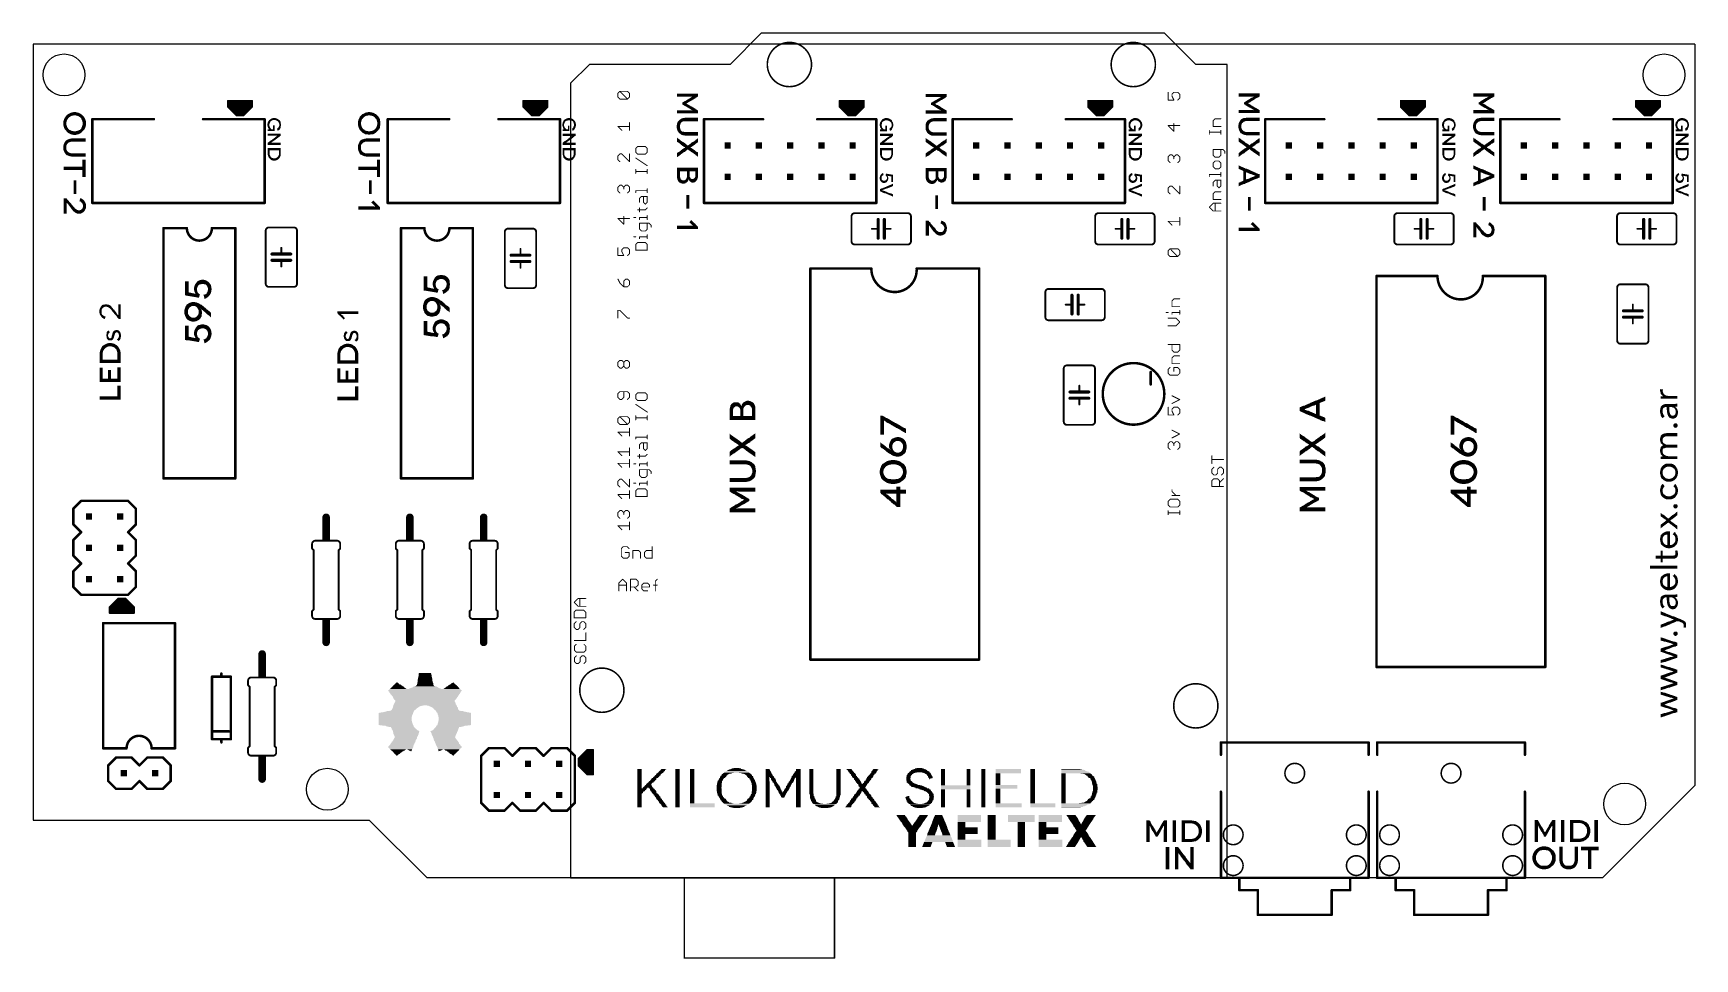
# Model space of a CAD drawing. Extents: x -5 to 130, y -14 to 61.
import ezdxf

# ---------------------------------------------------------------- set-up
doc = ezdxf.new("R2010")
doc.units = 0
for name, color, linetype in [('20', 178, 'CONTINUOUS'), ('21', 251, 'CONTINUOUS'), ('45', 251, 'CONTINUOUS'), ('49', 251, 'CONTINUOUS'), ('51', 251, 'CONTINUOUS')]:
    doc.layers.add(name, color=color, linetype=linetype)

# ---------------------------------------------------------------- blocks, each defined once
blk = doc.blocks.new('RECT')
blk.add_solid([(-0.5, -0.5), (0.5, -0.5), (-0.5, 0.5), (0.5, 0.5)])

msp = doc.modelspace()

# ---------------------------------------------------------------- linework, layer by layer
at = {"layer": '20'}
for p, q in [((130, 60), (-5, 60)), ((-5, 60), (-5, -3)), ((130, 60), (130, -0.2)), ((130, -0.2), (122.5, -7.7)), ((-5, -3), (22.3, -3)), ((22.3, -3), (27, -7.7)), ((122.5, -7.7), (27, -7.7))]:
    msp.add_line(p, q, dxfattribs=at)
for centre in [(-2.5, 57.5), (127.5, 57.5), (18.9, -0.5), (124.3, -1.7)]:
    msp.add_circle(centre, 1.7, dxfattribs=at)
at = {"layer": '21'}
for points, const_width in [([(10.8, 55.4318, 1), (10.8, 55.3683)], 0.0635), ([(10.8318, 55.4, 1), (10.7683, 55.4)], 0.0635), ([(10.8958, 55.4, 1), (10.8323, 55.4)], 0.0635), ([(11.0228, 55.4, 1), (10.9592, 55.4)], 0.0635), ([(11.1498, 55.4, 1), (11.0862, 55.4)], 0.0635), ([(11.2768, 55.4, 1), (11.2133, 55.4)], 0.0635), ([(11.4038, 55.4, 1), (11.3402, 55.4)], 0.0635), ([(11.5308, 55.4, 1), (11.4672, 55.4)], 0.0635), ([(11.6578, 55.4, 1), (11.5943, 55.4)], 0.0635), ([(11.7848, 55.4, 1), (11.7212, 55.4)], 0.0635), ([(11.9118, 55.4, 1), (11.8483, 55.4)], 0.0635), ([(12.0388, 55.4, 1), (11.9753, 55.4)], 0.0635), ([(12.1658, 55.4, 1), (12.1022, 55.4)], 0.0635), ([(12.2928, 55.4, 1), (12.2293, 55.4)], 0.0635), ([(12.4198, 55.4, 1), (12.3562, 55.4)], 0.0635), ([(12.5468, 55.4, 1), (12.4832, 55.4)], 0.0635), ([(12.6738, 55.4, 1), (12.6103, 55.4)], 0.0635), ([(12.8008, 55.4, 1), (12.7372, 55.4)], 0.0635), ([(12.8318, 55.4, 1), (12.7683, 55.4)], 0.0635), ([(12.8, 55.3683, 1), (12.8, 55.4318)], 0.0635), ([(34.8, 55.4318, 1), (34.8, 55.3683)], 0.0635), ([(34.8318, 55.4, 1), (34.7683, 55.4)], 0.0635), ([(34.8958, 55.4, 1), (34.8323, 55.4)], 0.0635), ([(35.0228, 55.4, 1), (34.9592, 55.4)], 0.0635), ([(35.1498, 55.4, 1), (35.0862, 55.4)], 0.0635), ([(35.2768, 55.4, 1), (35.2133, 55.4)], 0.0635), ([(35.4038, 55.4, 1), (35.3402, 55.4)], 0.0635), ([(35.5308, 55.4, 1), (35.4672, 55.4)], 0.0635), ([(35.6578, 55.4, 1), (35.5943, 55.4)], 0.0635), ([(35.7848, 55.4, 1), (35.7212, 55.4)], 0.0635), ([(35.9118, 55.4, 1), (35.8483, 55.4)], 0.0635), ([(36.0388, 55.4, 1), (35.9753, 55.4)], 0.0635), ([(36.1658, 55.4, 1), (36.1022, 55.4)], 0.0635), ([(36.2928, 55.4, 1), (36.2293, 55.4)], 0.0635), ([(36.4198, 55.4, 1), (36.3563, 55.4)], 0.0635), ([(36.5468, 55.4, 1), (36.4832, 55.4)], 0.0635), ([(36.6738, 55.4, 1), (36.6103, 55.4)], 0.0635), ([(36.8008, 55.4, 1), (36.7372, 55.4)], 0.0635), ([(36.8318, 55.4, 1), (36.7683, 55.4)], 0.0635), ([(36.8, 55.3683, 1), (36.8, 55.4318)], 0.0635), ([(42.5263, 56.0079, 1), (42.4882, 56.0079)], 0.0381), ([(42.4882, 55.6943, 1), (42.5263, 55.6943)], 0.0381), ([(42.4938, 56.0214, 1), (42.5208, 55.9944)], 0.0381), ([(42.5208, 55.7078, 1), (42.4938, 55.6809)], 0.0381), ([(42.6641, 56.1837, 1), (42.6641, 56.1456)], 0.0381), ([(42.6775, 56.1781, 1), (42.6506, 56.1512)], 0.0381), ([(42.6641, 55.5566, 1), (42.6641, 55.5185)], 0.0381), ([(42.6775, 56.1512, 1), (42.6506, 56.1781)], 0.0381), ([(42.6506, 55.5241, 1), (42.6775, 55.5511)], 0.0381), ([(43.2777, 55.5511, 1), (43.3046, 55.5241)], 0.0381), ([(43.3046, 56.1781, 1), (43.2777, 56.1512)], 0.0381), ([(43.2777, 55.5241, 1), (43.3046, 55.5511)], 0.0381), ([(43.2911, 56.1456, 1), (43.2911, 56.1837)], 0.0381), ([(43.2911, 55.5185, 1), (43.2911, 55.5566)], 0.0381), ([(43.467, 56.0079, 1), (43.4289, 56.0079)], 0.0381), ([(43.4289, 55.6943, 1), (43.467, 55.6943)], 0.0381), ([(43.4344, 55.9944, 1), (43.4614, 56.0214)], 0.0381), ([(43.4614, 55.6809, 1), (43.4344, 55.7078)], 0.0381), ([(60.5, 55.4318, 1), (60.5, 55.3683)], 0.0635), ([(60.5318, 55.4, 1), (60.4682, 55.4)], 0.0635), ([(60.5958, 55.4, 1), (60.5322, 55.4)], 0.0635), ([(60.7228, 55.4, 1), (60.6593, 55.4)], 0.0635), ([(60.8498, 55.4, 1), (60.7863, 55.4)], 0.0635), ([(60.9768, 55.4, 1), (60.9132, 55.4)], 0.0635), ([(61.1038, 55.4, 1), (61.0403, 55.4)], 0.0635), ([(61.2308, 55.4, 1), (61.1673, 55.4)], 0.0635), ([(61.3578, 55.4, 1), (61.2942, 55.4)], 0.0635), ([(61.4848, 55.4, 1), (61.4213, 55.4)], 0.0635), ([(61.6118, 55.4, 1), (61.5483, 55.4)], 0.0635), ([(61.7388, 55.4, 1), (61.6752, 55.4)], 0.0635), ([(61.8658, 55.4, 1), (61.8023, 55.4)], 0.0635), ([(61.9928, 55.4, 1), (61.9293, 55.4)], 0.0635), ([(62.1198, 55.4, 1), (62.0562, 55.4)], 0.0635), ([(62.2468, 55.4, 1), (62.1833, 55.4)], 0.0635), ([(62.3738, 55.4, 1), (62.3103, 55.4)], 0.0635), ([(62.5008, 55.4, 1), (62.4372, 55.4)], 0.0635), ([(62.5318, 55.4, 1), (62.4682, 55.4)], 0.0635), ([(62.5, 55.3683, 1), (62.5, 55.4318)], 0.0635), ([(80.7, 55.4318, 1), (80.7, 55.3683)], 0.0635), ([(80.7318, 55.4, 1), (80.6683, 55.4)], 0.0635), ([(80.7958, 55.4, 1), (80.7323, 55.4)], 0.0635), ([(80.9228, 55.4, 1), (80.8593, 55.4)], 0.0635), ([(81.0498, 55.4, 1), (80.9862, 55.4)], 0.0635), ([(81.1768, 55.4, 1), (81.1133, 55.4)], 0.0635), ([(81.3038, 55.4, 1), (81.2403, 55.4)], 0.0635), ([(81.4308, 55.4, 1), (81.3672, 55.4)], 0.0635), ([(81.5578, 55.4, 1), (81.4943, 55.4)], 0.0635), ([(81.6848, 55.4, 1), (81.6213, 55.4)], 0.0635), ([(81.8118, 55.4, 1), (81.7482, 55.4)], 0.0635), ([(81.9388, 55.4, 1), (81.8753, 55.4)], 0.0635), ([(82.0658, 55.4, 1), (82.0023, 55.4)], 0.0635), ([(82.1928, 55.4, 1), (82.1292, 55.4)], 0.0635), ([(82.3198, 55.4, 1), (82.2563, 55.4)], 0.0635), ([(82.4468, 55.4, 1), (82.3833, 55.4)], 0.0635), ([(82.5738, 55.4, 1), (82.5102, 55.4)], 0.0635), ([(82.7007, 55.4, 1), (82.6372, 55.4)], 0.0635), ([(82.7318, 55.4, 1), (82.6683, 55.4)], 0.0635), ([(82.7, 55.3683, 1), (82.7, 55.4318)], 0.0635), ([(87.2303, 56.0842, 1), (87.1922, 56.0842)], 0.0381), ([(87.2113, 55.4762, 1), (87.2113, 55.4381)], 0.0381), ([(87.1922, 55.4571, 1), (87.2303, 55.4571)], 0.0381), ([(87.5114, 55.9409, 1), (87.5383, 55.9139)], 0.0381), ([(87.5419, 55.7792, 1), (87.5078, 55.7621)], 0.0381), ([(87.5439, 55.9274, 1), (87.5058, 55.9274)], 0.0381), ([(87.5058, 55.7706, 1), (87.5439, 55.7706)], 0.0381), ([(87.6816, 56.1032, 1), (87.6816, 56.0651)], 0.0381), ([(87.6646, 55.4486, 1), (87.6986, 55.4656)], 0.0381), ([(87.6951, 56.0707, 1), (87.6681, 56.0976)], 0.0381), ([(87.6816, 55.4381, 1), (87.6816, 55.4762)], 0.0381), ([(87.9817, 55.4706, 1), (88.0086, 55.4436)], 0.0381), ([(88.0086, 56.0976, 1), (87.9817, 56.0707)], 0.0381), ([(87.9951, 56.0651, 1), (87.9951, 56.1032)], 0.0381), ([(88.1709, 55.9274, 1), (88.1329, 55.9274)], 0.0381), ([(88.1329, 55.6139, 1), (88.1709, 55.6139)], 0.0381), ([(88.1384, 55.9139, 1), (88.1654, 55.9409)], 0.0381), ([(88.1654, 55.6004, 1), (88.1384, 55.6273)], 0.0381), ([(106.1, 55.4318, 1), (106.1, 55.3683)], 0.0635), ([(106.1318, 55.4, 1), (106.0683, 55.4)], 0.0635), ([(106.1958, 55.4, 1), (106.1322, 55.4)], 0.0635), ([(106.3228, 55.4, 1), (106.2593, 55.4)], 0.0635), ([(106.4498, 55.4, 1), (106.3863, 55.4)], 0.0635), ([(106.5768, 55.4, 1), (106.5132, 55.4)], 0.0635), ([(106.7038, 55.4, 1), (106.6403, 55.4)], 0.0635), ([(106.8308, 55.4, 1), (106.7673, 55.4)], 0.0635), ([(106.9578, 55.4, 1), (106.8942, 55.4)], 0.0635), ([(107.0848, 55.4, 1), (107.0213, 55.4)], 0.0635), ([(107.2118, 55.4, 1), (107.1483, 55.4)], 0.0635), ([(107.3388, 55.4, 1), (107.2752, 55.4)], 0.0635), ([(107.4658, 55.4, 1), (107.4023, 55.4)], 0.0635), ([(107.5928, 55.4, 1), (107.5293, 55.4)], 0.0635), ([(107.7198, 55.4, 1), (107.6562, 55.4)], 0.0635), ([(107.8468, 55.4, 1), (107.7833, 55.4)], 0.0635), ([(107.9738, 55.4, 1), (107.9103, 55.4)], 0.0635), ([(108.1008, 55.4, 1), (108.0373, 55.4)], 0.0635), ([(108.1318, 55.4, 1), (108.0683, 55.4)], 0.0635), ([(108.1, 55.3683, 1), (108.1, 55.4318)], 0.0635), ([(125.2, 55.4318, 1), (125.2, 55.3683)], 0.0635), ([(125.2318, 55.4, 1), (125.1683, 55.4)], 0.0635), ([(125.2958, 55.4, 1), (125.2323, 55.4)], 0.0635), ([(125.4228, 55.4, 1), (125.3593, 55.4)], 0.0635), ([(125.5498, 55.4, 1), (125.4862, 55.4)], 0.0635), ([(125.6768, 55.4, 1), (125.6133, 55.4)], 0.0635), ([(125.8038, 55.4, 1), (125.7403, 55.4)], 0.0635), ([(125.9308, 55.4, 1), (125.8672, 55.4)], 0.0635), ([(126.0578, 55.4, 1), (125.9943, 55.4)], 0.0635), ([(126.1848, 55.4, 1), (126.1213, 55.4)], 0.0635), ([(126.3118, 55.4, 1), (126.2482, 55.4)], 0.0635), ([(126.4388, 55.4, 1), (126.3753, 55.4)], 0.0635), ([(126.5658, 55.4, 1), (126.5023, 55.4)], 0.0635), ([(126.6928, 55.4, 1), (126.6292, 55.4)], 0.0635), ([(126.8198, 55.4, 1), (126.7563, 55.4)], 0.0635), ([(126.9468, 55.4, 1), (126.8833, 55.4)], 0.0635), ([(127.0738, 55.4, 1), (127.0102, 55.4)], 0.0635), ([(127.2008, 55.4, 1), (127.1373, 55.4)], 0.0635), ([(127.2318, 55.4, 1), (127.1683, 55.4)], 0.0635), ([(127.2, 55.3683, 1), (127.2, 55.4318)], 0.0635), ([(-0.1492, 53.9, 1), (-0.2508, 53.9)], 0.1016), ([(-0.2, 53.9508, 1), (-0.2, 53.8492)], 0.1016), ([(4.8, 53.8492, 1), (4.8, 53.9508)], 0.1016), ([(8.8, 53.9508, 1), (8.8, 53.8492)], 0.1016), ([(10.8225, 54.9225, 1), (10.7775, 54.8775)], 0.0635), ([(10.7683, 54.9, 1), (10.8318, 54.9)], 0.0635), ([(10.8323, 54.836, 1), (10.8958, 54.836)], 0.0635), ([(10.9592, 54.709, 1), (11.0228, 54.709)], 0.0635), ([(11.0862, 54.582, 1), (11.1498, 54.582)], 0.0635), ([(11.2133, 54.455, 1), (11.2768, 54.455)], 0.0635), ([(11.3402, 54.328, 1), (11.4038, 54.328)], 0.0635), ([(11.4672, 54.201, 1), (11.5308, 54.201)], 0.0635), ([(11.5, 54.2318, 1), (11.5, 54.1683)], 0.0635), ([(11.4775, 54.1775, 1), (11.5225, 54.2225)], 0.0635), ([(11.5943, 54.2, 1), (11.6578, 54.2)], 0.0635), ([(11.7212, 54.2, 1), (11.7848, 54.2)], 0.0635), ([(11.8, 54.2318, 1), (11.8, 54.1683)], 0.0635), ([(11.8, 54.1683, 1), (11.8, 54.2318)], 0.0635), ([(11.8483, 54.2, 1), (11.9118, 54.2)], 0.0635), ([(11.9753, 54.2, 1), (12.0388, 54.2)], 0.0635), ([(12.0775, 54.2225, 1), (12.1225, 54.1775)], 0.0635), ([(12.1, 54.1683, 1), (12.1, 54.2318)], 0.0635), ([(12.1022, 54.234, 1), (12.1658, 54.234)], 0.0635), ([(12.2293, 54.361, 1), (12.2928, 54.361)], 0.0635), ([(12.3562, 54.488, 1), (12.4198, 54.488)], 0.0635), ([(12.4832, 54.615, 1), (12.5468, 54.615)], 0.0635), ([(12.6103, 54.742, 1), (12.6738, 54.742)], 0.0635), ([(12.7372, 54.869, 1), (12.8008, 54.869)], 0.0635), ([(12.7683, 54.9, 1), (12.8318, 54.9)], 0.0635), ([(12.8225, 54.8775, 1), (12.7775, 54.9225)], 0.0635), ([(13.8508, 53.9, 1), (13.7492, 53.9)], 0.1016), ([(13.8, 53.8492, 1), (13.8, 53.9508)], 0.1016), ([(23.8508, 53.9, 1), (23.7492, 53.9)], 0.1016), ([(23.8, 53.9508, 1), (23.8, 53.8492)], 0.1016), ([(28.8, 53.8492, 1), (28.8, 53.9508)], 0.1016), ([(32.8, 53.9508, 1), (32.8, 53.8492)], 0.1016), ([(34.8225, 54.9225, 1), (34.7775, 54.8775)], 0.0635), ([(34.7683, 54.9, 1), (34.8318, 54.9)], 0.0635), ([(34.8323, 54.836, 1), (34.8958, 54.836)], 0.0635), ([(34.9592, 54.709, 1), (35.0228, 54.709)], 0.0635), ([(35.0862, 54.582, 1), (35.1498, 54.582)], 0.0635), ([(35.2133, 54.455, 1), (35.2768, 54.455)], 0.0635), ([(35.3402, 54.328, 1), (35.4038, 54.328)], 0.0635), ([(35.4672, 54.201, 1), (35.5308, 54.201)], 0.0635), ([(35.5, 54.2318, 1), (35.5, 54.1683)], 0.0635), ([(35.4775, 54.1775, 1), (35.5225, 54.2225)], 0.0635), ([(35.5943, 54.2, 1), (35.6578, 54.2)], 0.0635), ([(35.7212, 54.2, 1), (35.7848, 54.2)], 0.0635), ([(35.8, 54.2318, 1), (35.8, 54.1683)], 0.0635), ([(35.8, 54.1683, 1), (35.8, 54.2318)], 0.0635), ([(35.8483, 54.2, 1), (35.9118, 54.2)], 0.0635), ([(35.9753, 54.2, 1), (36.0388, 54.2)], 0.0635), ([(36.0775, 54.2225, 1), (36.1225, 54.1775)], 0.0635), ([(36.1, 54.1683, 1), (36.1, 54.2318)], 0.0635), ([(36.1022, 54.234, 1), (36.1658, 54.234)], 0.0635), ([(36.2293, 54.361, 1), (36.2928, 54.361)], 0.0635), ([(36.3563, 54.488, 1), (36.4198, 54.488)], 0.0635), ([(36.4832, 54.615, 1), (36.5468, 54.615)], 0.0635), ([(36.6103, 54.742, 1), (36.6738, 54.742)], 0.0635), ([(36.7372, 54.869, 1), (36.8008, 54.869)], 0.0635), ([(36.7683, 54.9, 1), (36.8318, 54.9)], 0.0635), ([(36.8225, 54.8775, 1), (36.7775, 54.9225)], 0.0635), ([(37.8508, 53.9, 1), (37.7492, 53.9)], 0.1016), ([(37.8, 53.8492, 1), (37.8, 53.9508)], 0.1016), ([(49.5508, 53.9, 1), (49.4492, 53.9)], 0.1016), ([(49.5, 53.9508, 1), (49.5, 53.8492)], 0.1016), ([(54.3, 53.8492, 1), (54.3, 53.9508)], 0.1016), ([(58.7, 53.9508, 1), (58.7, 53.8492)], 0.1016), ([(60.5225, 54.9225, 1), (60.4775, 54.8775)], 0.0635), ([(60.4682, 54.9, 1), (60.5318, 54.9)], 0.0635), ([(60.5322, 54.836, 1), (60.5958, 54.836)], 0.0635), ([(60.6593, 54.709, 1), (60.7228, 54.709)], 0.0635), ([(60.7863, 54.582, 1), (60.8498, 54.582)], 0.0635), ([(60.9132, 54.455, 1), (60.9768, 54.455)], 0.0635), ([(61.0403, 54.328, 1), (61.1038, 54.328)], 0.0635), ([(61.1673, 54.201, 1), (61.2308, 54.201)], 0.0635), ([(61.2, 54.2318, 1), (61.2, 54.1683)], 0.0635), ([(61.1775, 54.1775, 1), (61.2225, 54.2225)], 0.0635), ([(61.2942, 54.2, 1), (61.3578, 54.2)], 0.0635), ([(61.4213, 54.2, 1), (61.4848, 54.2)], 0.0635), ([(61.5, 54.2318, 1), (61.5, 54.1683)], 0.0635), ([(61.5, 54.1683, 1), (61.5, 54.2318)], 0.0635), ([(61.5483, 54.2, 1), (61.6118, 54.2)], 0.0635), ([(61.6752, 54.2, 1), (61.7388, 54.2)], 0.0635), ([(61.7775, 54.2225, 1), (61.8225, 54.1775)], 0.0635), ([(61.8, 54.1683, 1), (61.8, 54.2318)], 0.0635), ([(61.8023, 54.234, 1), (61.8658, 54.234)], 0.0635), ([(61.9293, 54.361, 1), (61.9928, 54.361)], 0.0635), ([(62.0562, 54.488, 1), (62.1198, 54.488)], 0.0635), ([(62.1833, 54.615, 1), (62.2468, 54.615)], 0.0635), ([(62.3103, 54.742, 1), (62.3738, 54.742)], 0.0635), ([(62.4372, 54.869, 1), (62.5008, 54.869)], 0.0635), ([(62.4682, 54.9, 1), (62.5318, 54.9)], 0.0635), ([(62.5225, 54.8775, 1), (62.4775, 54.9225)], 0.0635), ([(63.5508, 53.9, 1), (63.4492, 53.9)], 0.1016), ([(63.5, 53.8492, 1), (63.5, 53.9508)], 0.1016), ([(69.7508, 53.9, 1), (69.6492, 53.9)], 0.1016), ([(69.7, 53.9508, 1), (69.7, 53.8492)], 0.1016), ([(74.5, 53.8492, 1), (74.5, 53.9508)], 0.1016), ([(78.9, 53.9508, 1), (78.9, 53.8492)], 0.1016), ([(80.7225, 54.9225, 1), (80.6775, 54.8775)], 0.0635), ([(80.6683, 54.9, 1), (80.7318, 54.9)], 0.0635), ([(80.7323, 54.836, 1), (80.7958, 54.836)], 0.0635), ([(80.8593, 54.709, 1), (80.9228, 54.709)], 0.0635), ([(80.9862, 54.582, 1), (81.0498, 54.582)], 0.0635), ([(81.1133, 54.455, 1), (81.1768, 54.455)], 0.0635), ([(81.2403, 54.328, 1), (81.3038, 54.328)], 0.0635), ([(81.3672, 54.201, 1), (81.4308, 54.201)], 0.0635), ([(81.4, 54.2318, 1), (81.4, 54.1683)], 0.0635), ([(81.3775, 54.1775, 1), (81.4225, 54.2225)], 0.0635), ([(81.4943, 54.2, 1), (81.5578, 54.2)], 0.0635), ([(81.6213, 54.2, 1), (81.6848, 54.2)], 0.0635), ([(81.7, 54.2318, 1), (81.7, 54.1683)], 0.0635), ([(81.7, 54.1683, 1), (81.7, 54.2318)], 0.0635), ([(81.7482, 54.2, 1), (81.8118, 54.2)], 0.0635), ([(81.8753, 54.2, 1), (81.9388, 54.2)], 0.0635), ([(81.9775, 54.2225, 1), (82.0225, 54.1775)], 0.0635), ([(82, 54.1683, 1), (82, 54.2318)], 0.0635), ([(82.0023, 54.234, 1), (82.0658, 54.234)], 0.0635), ([(82.1292, 54.361, 1), (82.1928, 54.361)], 0.0635), ([(82.2563, 54.488, 1), (82.3198, 54.488)], 0.0635), ([(82.3833, 54.615, 1), (82.4468, 54.615)], 0.0635), ([(82.5102, 54.742, 1), (82.5738, 54.742)], 0.0635), ([(82.6372, 54.869, 1), (82.7007, 54.869)], 0.0635), ([(82.6683, 54.9, 1), (82.7318, 54.9)], 0.0635), ([(82.7225, 54.8775, 1), (82.6775, 54.9225)], 0.0635), ([(83.7508, 53.9, 1), (83.6492, 53.9)], 0.1016), ([(83.7, 53.8492, 1), (83.7, 53.9508)], 0.1016), ([(95.1508, 53.9, 1), (95.0492, 53.9)], 0.1016), ([(95.1, 53.9508, 1), (95.1, 53.8492)], 0.1016), ([(99.9, 53.8492, 1), (99.9, 53.9508)], 0.1016), ([(104.3, 53.9508, 1), (104.3, 53.8492)], 0.1016), ([(106.1225, 54.9225, 1), (106.0775, 54.8775)], 0.0635), ([(106.0683, 54.9, 1), (106.1318, 54.9)], 0.0635), ([(106.1322, 54.836, 1), (106.1958, 54.836)], 0.0635), ([(106.2593, 54.709, 1), (106.3228, 54.709)], 0.0635), ([(106.3863, 54.582, 1), (106.4498, 54.582)], 0.0635), ([(106.5132, 54.455, 1), (106.5768, 54.455)], 0.0635), ([(106.6403, 54.328, 1), (106.7038, 54.328)], 0.0635), ([(106.7673, 54.201, 1), (106.8308, 54.201)], 0.0635), ([(106.8, 54.2318, 1), (106.8, 54.1683)], 0.0635), ([(106.7775, 54.1775, 1), (106.8225, 54.2225)], 0.0635), ([(106.8942, 54.2, 1), (106.9578, 54.2)], 0.0635), ([(107.0213, 54.2, 1), (107.0848, 54.2)], 0.0635), ([(107.1, 54.2318, 1), (107.1, 54.1683)], 0.0635), ([(107.1, 54.1683, 1), (107.1, 54.2318)], 0.0635), ([(107.1483, 54.2, 1), (107.2118, 54.2)], 0.0635), ([(107.2752, 54.2, 1), (107.3388, 54.2)], 0.0635), ([(107.3775, 54.2225, 1), (107.4225, 54.1775)], 0.0635), ([(107.4, 54.1683, 1), (107.4, 54.2318)], 0.0635), ([(107.4023, 54.234, 1), (107.4658, 54.234)], 0.0635), ([(107.5293, 54.361, 1), (107.5928, 54.361)], 0.0635), ([(107.6562, 54.488, 1), (107.7198, 54.488)], 0.0635), ([(107.7833, 54.615, 1), (107.8468, 54.615)], 0.0635), ([(107.9103, 54.742, 1), (107.9738, 54.742)], 0.0635), ([(108.0373, 54.869, 1), (108.1008, 54.869)], 0.0635), ([(108.0683, 54.9, 1), (108.1318, 54.9)], 0.0635), ([(108.1225, 54.8775, 1), (108.0775, 54.9225)], 0.0635), ([(109.1508, 53.9, 1), (109.0492, 53.9)], 0.1016), ([(109.1, 53.8492, 1), (109.1, 53.9508)], 0.1016), ([(114.2508, 53.9, 1), (114.1492, 53.9)], 0.1016), ([(114.2, 53.9508, 1), (114.2, 53.8492)], 0.1016), ([(119, 53.8492, 1), (119, 53.9508)], 0.1016), ([(123.4, 53.9508, 1), (123.4, 53.8492)], 0.1016), ([(125.2225, 54.9225, 1), (125.1775, 54.8775)], 0.0635), ([(125.1683, 54.9, 1), (125.2318, 54.9)], 0.0635), ([(125.2323, 54.836, 1), (125.2958, 54.836)], 0.0635), ([(125.3593, 54.709, 1), (125.4228, 54.709)], 0.0635), ([(125.4862, 54.582, 1), (125.5498, 54.582)], 0.0635), ([(125.6133, 54.455, 1), (125.6768, 54.455)], 0.0635), ([(125.7403, 54.328, 1), (125.8038, 54.328)], 0.0635), ([(125.8672, 54.201, 1), (125.9308, 54.201)], 0.0635), ([(125.9, 54.2318, 1), (125.9, 54.1683)], 0.0635), ([(125.8775, 54.1775, 1), (125.9225, 54.2225)], 0.0635), ([(125.9943, 54.2, 1), (126.0578, 54.2)], 0.0635), ([(126.1213, 54.2, 1), (126.1848, 54.2)], 0.0635), ([(126.2, 54.2318, 1), (126.2, 54.1683)], 0.0635), ([(126.2, 54.1683, 1), (126.2, 54.2318)], 0.0635), ([(126.2482, 54.2, 1), (126.3118, 54.2)], 0.0635), ([(126.3753, 54.2, 1), (126.4388, 54.2)], 0.0635), ([(126.4775, 54.2225, 1), (126.5225, 54.1775)], 0.0635), ([(126.5, 54.1683, 1), (126.5, 54.2318)], 0.0635), ([(126.5023, 54.234, 1), (126.5658, 54.234)], 0.0635), ([(126.6292, 54.361, 1), (126.6928, 54.361)], 0.0635), ([(126.7563, 54.488, 1), (126.8198, 54.488)], 0.0635), ([(126.8833, 54.615, 1), (126.9468, 54.615)], 0.0635), ([(127.0102, 54.742, 1), (127.0738, 54.742)], 0.0635), ([(127.1373, 54.869, 1), (127.2008, 54.869)], 0.0635), ([(127.1683, 54.9, 1), (127.2318, 54.9)], 0.0635), ([(127.2225, 54.8775, 1), (127.1775, 54.9225)], 0.0635), ([(128.2508, 53.9, 1), (128.1492, 53.9)], 0.1016), ([(128.2, 53.8492, 1), (128.2, 53.9508)], 0.1016), ([(42.5208, 53.3246, 1), (42.4938, 53.2976)], 0.0381), ([(42.5073, 53.3302, 1), (42.5073, 53.2921)], 0.0381), ([(42.8074, 52.9841, 1), (42.8343, 53.0111)], 0.0381), ([(43.467, 53.6247, 1), (43.4289, 53.6247)], 0.0381), ([(43.4289, 52.9976, 1), (43.467, 52.9976)], 0.0381), ([(43.4479, 53.2921, 1), (43.4479, 53.3302)], 0.0381), ([(87.2248, 53.4009, 1), (87.1978, 53.3739)], 0.0381), ([(87.2113, 53.4064, 1), (87.2113, 53.3683)], 0.0381), ([(87.7006, 53.5442, 1), (87.6626, 53.5442)], 0.0381), ([(87.6626, 52.9171, 1), (87.7006, 52.9171)], 0.0381), ([(87.6681, 52.9036, 1), (87.6951, 52.9306)], 0.0381), ([(88.1519, 53.3683, 1), (88.1519, 53.4064)], 0.0381), ([(90.578, 53.0005, 1), (90.5399, 53.0005)], 0.0381), ([(90.559, 52.8628, 1), (90.559, 52.8247)], 0.0381), ([(90.5399, 52.687, 1), (90.578, 52.687)], 0.0381), ([(90.8725, 53.3297, 1), (90.8725, 53.2916)], 0.0381), ([(90.8916, 53.781, 1), (90.8535, 53.781)], 0.0381), ([(90.8591, 53.7944, 1), (90.886, 53.7675)], 0.0381), ([(90.8535, 53.3107, 1), (90.8916, 53.3107)], 0.0381), ([(91.0293, 53.9568, 1), (91.0293, 53.9187)], 0.0381), ([(91.0428, 53.9243, 1), (91.0158, 53.9512)], 0.0381), ([(91.5186, 53.0005, 1), (91.4806, 53.0005)], 0.0381), ([(91.4806, 52.687, 1), (91.5186, 52.687)], 0.0381), ([(91.4996, 53.9187, 1), (91.4996, 53.9568)], 0.0381), ([(91.4996, 53.2916, 1), (91.4996, 53.3297)], 0.0381), ([(91.4996, 52.8247, 1), (91.4996, 52.8628)], 0.0381), ([(43.9703, 51.5314, 1), (43.9322, 51.5314)], 0.0381), ([(43.9378, 51.5449, 1), (43.9648, 51.5179)], 0.0381), ([(44.1081, 51.7072, 1), (44.1081, 51.6691)], 0.0381), ([(44.1215, 51.6747, 1), (44.0946, 51.7016)], 0.0381), ([(44.7486, 51.7016, 1), (44.7217, 51.6747)], 0.0381), ([(44.7351, 51.6691, 1), (44.7351, 51.7072)], 0.0381), ([(44.9109, 51.5314, 1), (44.8728, 51.5314)], 0.0381), ([(44.8784, 51.5179, 1), (44.9054, 51.5449)], 0.0381), ([(90.8725, 51.4621, 1), (90.8725, 51.424)], 0.0381), ([(90.8916, 51.443, 1), (90.8535, 51.443)], 0.0381), ([(91.5186, 51.443, 1), (91.4806, 51.443)], 0.0381), ([(91.6698, 51.4565, 1), (91.6429, 51.4296)], 0.0381), ([(91.6564, 51.424, 1), (91.6564, 51.4621)], 0.0381), ([(91.8322, 51.2863, 1), (91.7941, 51.2863)], 0.0381), ([(91.7997, 51.2728, 1), (91.8266, 51.2997)], 0.0381), ([(42.5263, 50.9279, 1), (42.4882, 50.9279)], 0.0381), ([(42.4882, 50.6143, 1), (42.5263, 50.6143)], 0.0381), ([(42.4938, 50.9414, 1), (42.5208, 50.9144)], 0.0381), ([(42.5208, 50.6278, 1), (42.4938, 50.6009)], 0.0381), ([(42.6641, 51.1037, 1), (42.6641, 51.0656)], 0.0381), ([(42.6775, 51.0712, 1), (42.6506, 51.0981)], 0.0381), ([(42.6506, 50.4441, 1), (42.6775, 50.4711)], 0.0381), ([(42.8343, 51.0981, 1), (42.8074, 51.0712)], 0.0381), ([(42.8208, 51.0656, 1), (42.8208, 51.1037)], 0.0381), ([(43.467, 51.0847, 1), (43.4289, 51.0847)], 0.0381), ([(43.4289, 50.4576, 1), (43.467, 50.4576)], 0.0381), ([(43.4344, 50.4441, 1), (43.4614, 50.4711)], 0.0381), ([(43.9648, 51.2313, 1), (43.9378, 51.2044)], 0.0381), ([(43.9322, 51.2179, 1), (43.9703, 51.2179)], 0.0381), ([(43.9619, 50.7685, 1), (43.9407, 50.7368)], 0.0381), ([(44.1081, 51.0801, 1), (44.1081, 51.042)], 0.0381), ([(44.0946, 51.0476, 1), (44.1215, 51.0746)], 0.0381), ([(44.7217, 51.0746, 1), (44.7486, 51.0476)], 0.0381), ([(44.7351, 51.042, 1), (44.7351, 51.0801)], 0.0381), ([(44.8728, 51.2179, 1), (44.9109, 51.2179)], 0.0381), ([(44.9054, 51.2044, 1), (44.8784, 51.2313)], 0.0381), ([(44.8813, 50.1097, 1), (44.9025, 50.1414)], 0.0381), ([(87.2303, 50.8474, 1), (87.1922, 50.8474)], 0.0381), ([(87.1978, 50.8609, 1), (87.2248, 50.8339)], 0.0381), ([(87.2248, 50.5473, 1), (87.1978, 50.5204)], 0.0381), ([(87.1922, 50.5339, 1), (87.2303, 50.5339)], 0.0381), ([(87.3681, 51.0232, 1), (87.3681, 50.9851)], 0.0381), ([(87.3815, 50.9907, 1), (87.3546, 51.0176)], 0.0381), ([(87.3546, 50.3636, 1), (87.3815, 50.3906)], 0.0381), ([(87.5383, 51.0176, 1), (87.5114, 50.9907)], 0.0381), ([(87.5248, 50.9851, 1), (87.5248, 51.0232)], 0.0381), ([(87.6681, 50.8609, 1), (87.6951, 50.8339)], 0.0381), ([(87.7006, 50.8474, 1), (87.6626, 50.8474)], 0.0381), ([(87.6626, 50.6906, 1), (87.7006, 50.6906)], 0.0381), ([(87.6681, 50.8339, 1), (87.6951, 50.8609)], 0.0381), ([(87.8384, 51.0232, 1), (87.8384, 50.9851)], 0.0381), ([(87.8518, 50.9907, 1), (87.8249, 51.0176)], 0.0381), ([(87.9817, 50.3906, 1), (88.0086, 50.3636)], 0.0381), ([(88.0086, 51.0176, 1), (87.9817, 50.9907)], 0.0381), ([(87.9951, 50.9851, 1), (87.9951, 51.0232)], 0.0381), ([(88.1709, 50.8474, 1), (88.1329, 50.8474)], 0.0381), ([(88.1329, 50.5339, 1), (88.1709, 50.5339)], 0.0381), ([(88.1384, 50.8339, 1), (88.1654, 50.8609)], 0.0381), ([(88.1654, 50.5204, 1), (88.1384, 50.5473)], 0.0381), ([(90.886, 50.9862, 1), (90.8591, 50.9592)], 0.0381), ([(90.886, 50.0507, 1), (90.8591, 50.0237)], 0.0381), ([(90.8535, 50.9727, 1), (90.8916, 50.9727)], 0.0381), ([(90.8916, 50.3507, 1), (90.8535, 50.3507)], 0.0381), ([(90.8591, 50.3642, 1), (90.886, 50.3373)], 0.0381), ([(90.8535, 50.0372, 1), (90.8916, 50.0372)], 0.0381), ([(91.0293, 50.835, 1), (91.0293, 50.7969)], 0.0381), ([(91.0293, 50.5266, 1), (91.0293, 50.4885)], 0.0381), ([(91.0158, 50.8025, 1), (91.0428, 50.8294)], 0.0381), ([(91.0428, 50.494, 1), (91.0158, 50.521)], 0.0381), ([(91.3563, 50.521, 1), (91.3294, 50.494)], 0.0381), ([(91.3294, 50.8294, 1), (91.3563, 50.8025)], 0.0381), ([(91.3428, 50.7969, 1), (91.3428, 50.835)], 0.0381), ([(91.3428, 50.4885, 1), (91.3428, 50.5266)], 0.0381), ([(91.4806, 50.9727, 1), (91.5186, 50.9727)], 0.0381), ([(91.5186, 50.3507, 1), (91.4806, 50.3507)], 0.0381), ([(91.4806, 50.0372, 1), (91.5186, 50.0372)], 0.0381), ([(91.5131, 50.9592, 1), (91.4861, 50.9862)], 0.0381), ([(91.4861, 50.3373, 1), (91.5131, 50.3642)], 0.0381), ([(91.5131, 50.0237, 1), (91.4861, 50.0507)], 0.0381), ([(91.7941, 51.1295, 1), (91.8322, 51.1295)], 0.0381), ([(43.9703, 49.8154, 1), (43.9322, 49.8154)], 0.0381), ([(43.9513, 49.6777, 1), (43.9513, 49.6396)], 0.0381), ([(43.9322, 49.5019, 1), (43.9703, 49.5019)], 0.0381), ([(44.9109, 49.8154, 1), (44.8728, 49.8154)], 0.0381), ([(44.8728, 49.5019, 1), (44.9109, 49.5019)], 0.0381), ([(44.8919, 49.6396, 1), (44.8919, 49.6777)], 0.0381), ([(90.559, 49.4326, 1), (90.559, 49.3945)], 0.0381), ([(90.578, 49.4135, 1), (90.5399, 49.4135)], 0.0381), ([(90.5399, 49.2568, 1), (90.578, 49.2568)], 0.0381), ([(90.8916, 48.7915, 1), (90.8535, 48.7915)], 0.0381), ([(90.8591, 48.805, 1), (90.886, 48.7781)], 0.0381), ([(91.0293, 49.8995, 1), (91.0293, 49.8614)], 0.0381), ([(91.0293, 48.9674, 1), (91.0293, 48.9293)], 0.0381), ([(91.0158, 49.867, 1), (91.0428, 49.8939)], 0.0381), ([(91.0428, 48.9348, 1), (91.0158, 48.9618)], 0.0381), ([(91.2051, 48.9483, 1), (91.167, 48.9483)], 0.0381), ([(91.3294, 49.8939, 1), (91.3563, 49.867)], 0.0381), ([(91.3428, 49.8614, 1), (91.3428, 49.8995)], 0.0381), ([(91.5186, 49.5703, 1), (91.4806, 49.5703)], 0.0381), ([(91.4806, 49.2568, 1), (91.5186, 49.2568)], 0.0381), ([(91.5186, 48.9483, 1), (91.4806, 48.9483)], 0.0381), ([(91.4996, 49.3945, 1), (91.4996, 49.4326)], 0.0381), ([(91.4996, 48.9293, 1), (91.4996, 48.9674)], 0.0381), ([(42.5263, 48.3879, 1), (42.4882, 48.3879)], 0.0381), ([(42.4882, 48.0743, 1), (42.5263, 48.0743)], 0.0381), ([(42.4938, 48.4014, 1), (42.5208, 48.3744)], 0.0381), ([(42.5208, 48.0878, 1), (42.4938, 48.0609)], 0.0381), ([(42.6641, 48.5637, 1), (42.6641, 48.5256)], 0.0381), ([(42.6775, 48.5312, 1), (42.6506, 48.5581)], 0.0381), ([(42.6506, 47.9041, 1), (42.6775, 47.9311)], 0.0381), ([(42.8343, 48.5581, 1), (42.8074, 48.5312)], 0.0381), ([(42.8208, 48.5256, 1), (42.8208, 48.5637)], 0.0381), ([(42.9967, 48.3879, 1), (42.9586, 48.3879)], 0.0381), ([(42.9641, 48.4014, 1), (42.9911, 48.3744)], 0.0381), ([(42.9586, 48.2311, 1), (42.9967, 48.2311)], 0.0381), ([(42.9641, 48.3744, 1), (42.9911, 48.4014)], 0.0381), ([(43.1344, 48.5637, 1), (43.1344, 48.5256)], 0.0381), ([(43.1478, 48.5312, 1), (43.1209, 48.5581)], 0.0381), ([(43.2777, 47.9311, 1), (43.3046, 47.9041)], 0.0381), ([(43.3046, 48.5581, 1), (43.2777, 48.5312)], 0.0381), ([(43.2911, 48.5256, 1), (43.2911, 48.5637)], 0.0381), ([(43.467, 48.3879, 1), (43.4289, 48.3879)], 0.0381), ([(43.4289, 48.0743, 1), (43.467, 48.0743)], 0.0381), ([(43.4344, 48.3744, 1), (43.4614, 48.4014)], 0.0381), ([(43.4614, 48.0609, 1), (43.4344, 48.0878)], 0.0381), ([(43.9703, 48.0995, 1), (43.9322, 48.0995)], 0.0381), ([(43.9513, 48.1185, 1), (43.9513, 48.0804)], 0.0381), ([(43.9322, 47.9427, 1), (43.9703, 47.9427)], 0.0381), ([(44.2839, 47.4775, 1), (44.2458, 47.4775)], 0.0381), ([(44.2514, 47.4909, 1), (44.2783, 47.464)], 0.0381), ([(44.4216, 47.6533, 1), (44.4216, 47.6152)], 0.0381), ([(44.4351, 47.6208, 1), (44.4081, 47.6477)], 0.0381), ([(44.5974, 47.6342, 1), (44.5593, 47.6342)], 0.0381), ([(44.9109, 48.2562, 1), (44.8728, 48.2562)], 0.0381), ([(44.8728, 47.9427, 1), (44.9109, 47.9427)], 0.0381), ([(44.9109, 47.6342, 1), (44.8728, 47.6342)], 0.0381), ([(44.8919, 48.0804, 1), (44.8919, 48.1185)], 0.0381), ([(44.8919, 47.6152, 1), (44.8919, 47.6533)], 0.0381), ([(87.2303, 48.3074, 1), (87.1922, 48.3074)], 0.0381), ([(87.1978, 48.3209, 1), (87.2248, 48.2939)], 0.0381), ([(87.2248, 48.0073, 1), (87.1978, 47.9804)], 0.0381), ([(87.1922, 47.9939, 1), (87.2303, 47.9939)], 0.0381), ([(87.3681, 48.4832, 1), (87.3681, 48.4451)], 0.0381), ([(87.3815, 48.4507, 1), (87.3546, 48.4776)], 0.0381), ([(87.3546, 47.8236, 1), (87.3815, 47.8506)], 0.0381), ([(87.5383, 48.4776, 1), (87.5114, 48.4507)], 0.0381), ([(87.5248, 48.4451, 1), (87.5248, 48.4832)], 0.0381), ([(88.1709, 48.4642, 1), (88.1329, 48.4642)], 0.0381), ([(88.1329, 47.8371, 1), (88.1709, 47.8371)], 0.0381), ([(88.1384, 47.8236, 1), (88.1654, 47.8506)], 0.0381), ([(90.8591, 47.8695, 1), (90.886, 47.8425)], 0.0381), ([(90.8725, 47.4048, 1), (90.8725, 47.3667)], 0.0381), ([(90.8535, 48.478, 1), (90.8916, 48.478)], 0.0381), ([(90.8916, 47.856, 1), (90.8535, 47.856)], 0.0381), ([(90.8535, 47.3857, 1), (90.8916, 47.3857)], 0.0381), ([(91.0293, 48.0318, 1), (91.0293, 47.9937)], 0.0381), ([(91.0428, 47.9993, 1), (91.0158, 48.0263)], 0.0381), ([(91.1995, 48.4915, 1), (91.1726, 48.4645)], 0.0381), ([(91.167, 48.478, 1), (91.2051, 48.478)], 0.0381), ([(91.3294, 48.3347, 1), (91.3563, 48.3078)], 0.0381), ([(91.3294, 48.3078, 1), (91.3563, 48.3347)], 0.0381), ([(91.4806, 48.478, 1), (91.5186, 48.478)], 0.0381), ([(91.5131, 48.4645, 1), (91.4861, 48.4915)], 0.0381), ([(91.4996, 47.9937, 1), (91.4996, 48.0318)], 0.0381), ([(91.4996, 47.3667, 1), (91.4996, 47.4048)], 0.0381), ([(-0.2, 47.1508, 1), (-0.2, 47.0492)], 0.1016), ([(-0.2508, 47.1, 1), (-0.1492, 47.1)], 0.1016), ([(13.7492, 47.1, 1), (13.8508, 47.1)], 0.1016), ([(13.8, 47.0492, 1), (13.8, 47.1508)], 0.1016), ([(23.8, 47.1508, 1), (23.8, 47.0492)], 0.1016), ([(23.7492, 47.1, 1), (23.8508, 47.1)], 0.1016), ([(37.7492, 47.1, 1), (37.8508, 47.1)], 0.1016), ([(37.8, 47.0492, 1), (37.8, 47.1508)], 0.1016), ([(42.9967, 46.0047, 1), (42.9586, 46.0047)], 0.0381), ([(43.7945, 45.9356, 1), (43.7945, 45.8975)], 0.0381), ([(43.9513, 45.8975, 1), (43.9513, 45.9356)], 0.0381), ([(44.1081, 46.5593, 1), (44.1081, 46.5212)], 0.0381), ([(44.2648, 45.9356, 1), (44.2648, 45.8975)], 0.0381), ([(44.2458, 47.1639, 1), (44.2839, 47.1639)], 0.0381), ([(44.2839, 46.697, 1), (44.2458, 46.697)], 0.0381), ([(44.2458, 46.3835, 1), (44.2839, 46.3835)], 0.0381), ([(44.2839, 45.9166, 1), (44.2458, 45.9166)], 0.0381), ([(44.5918, 47.1774, 1), (44.5649, 47.1505)], 0.0381), ([(44.5593, 47.1639, 1), (44.5974, 47.1639)], 0.0381), ([(44.7217, 47.0206, 1), (44.7486, 46.9937)], 0.0381), ([(44.7217, 46.5537, 1), (44.7486, 46.5268)], 0.0381), ([(44.7217, 46.9937, 1), (44.7486, 47.0206)], 0.0381), ([(44.7351, 46.5212, 1), (44.7351, 46.5593)], 0.0381), ([(44.8728, 47.1639, 1), (44.9109, 47.1639)], 0.0381), ([(44.9109, 46.0734, 1), (44.8728, 46.0734)], 0.0381), ([(44.9054, 47.1505, 1), (44.8784, 47.1774)], 0.0381), ([(44.9054, 46.6836, 1), (44.8784, 46.7105)], 0.0381), ([(44.8919, 45.8975, 1), (44.8919, 45.9356)], 0.0381), ([(49.5, 47.1508, 1), (49.5, 47.0492)], 0.1016), ([(49.4492, 47.1, 1), (49.5508, 47.1)], 0.1016), ([(61.741, 46.27, 0.4142), (61.487, 46.016)], 0.1524), ([(61.5251, 46.016, 1), (61.4489, 46.016)], 0.0762), ([(61.4489, 46.016, 1), (61.5251, 46.016)], 0.0762), ([(61.741, 46.3081, 1), (61.741, 46.2319)], 0.0762), ([(61.741, 46.2319, 1), (61.741, 46.3081)], 0.0762), ([(63.4492, 47.1, 1), (63.5508, 47.1)], 0.1016), ([(63.5, 47.0492, 1), (63.5, 47.1508)], 0.1016), ([(66.313, 46.016, 0.4142), (66.059, 46.27)], 0.1524), ([(66.059, 46.3081, 1), (66.059, 46.2319)], 0.0762), ([(66.059, 46.2319, 1), (66.059, 46.3081)], 0.0762), ([(66.3511, 46.016, 1), (66.2749, 46.016)], 0.0762), ([(66.2749, 46.016, 1), (66.3511, 46.016)], 0.0762), ([(69.7, 47.1508, 1), (69.7, 47.0492)], 0.1016), ([(69.6492, 47.1, 1), (69.7508, 47.1)], 0.1016), ([(81.541, 46.27, 0.4142), (81.287, 46.016)], 0.1524), ([(81.3251, 46.016, 1), (81.2489, 46.016)], 0.0762), ([(81.2489, 46.016, 1), (81.3251, 46.016)], 0.0762), ([(81.541, 46.3081, 1), (81.541, 46.2319)], 0.0762), ([(81.541, 46.2319, 1), (81.541, 46.3081)], 0.0762), ([(83.6492, 47.1, 1), (83.7508, 47.1)], 0.1016), ([(83.7, 47.0492, 1), (83.7, 47.1508)], 0.1016), ([(86.113, 46.016, 0.4142), (85.859, 46.27)], 0.1524), ([(85.859, 46.3081, 1), (85.859, 46.2319)], 0.0762), ([(85.859, 46.2319, 1), (85.859, 46.3081)], 0.0762), ([(86.1511, 46.016, 1), (86.0749, 46.016)], 0.0762), ([(86.0749, 46.016, 1), (86.1511, 46.016)], 0.0762), ([(88.1709, 45.9242, 1), (88.1329, 45.9242)], 0.0381), ([(90.5725, 46.7772, 1), (90.5455, 46.7503)], 0.0381), ([(90.5455, 46.7772, 1), (90.5725, 46.7503)], 0.0381), ([(90.8725, 47.0963, 1), (90.8725, 47.0582)], 0.0381), ([(90.8725, 46.4693, 1), (90.8725, 46.4312)], 0.0381), ([(90.886, 47.0638, 1), (90.8591, 47.0907)], 0.0381), ([(90.8591, 46.4367, 1), (90.886, 46.4637)], 0.0381), ([(91.0483, 47.0773, 1), (91.0103, 47.0773)], 0.0381), ([(91.0103, 46.4502, 1), (91.0483, 46.4502)], 0.0381), ([(91.4996, 47.0582, 1), (91.4996, 47.0963)], 0.0381), ([(91.4996, 46.4312, 1), (91.4996, 46.4693)], 0.0381), ([(95.1, 47.1508, 1), (95.1, 47.0492)], 0.1016), ([(95.0492, 47.1, 1), (95.1508, 47.1)], 0.1016), ([(105.841, 46.27, 0.4142), (105.587, 46.016)], 0.1524), ([(105.6251, 46.016, 1), (105.5489, 46.016)], 0.0762), ([(105.5489, 46.016, 1), (105.6251, 46.016)], 0.0762), ([(105.841, 46.3081, 1), (105.841, 46.2319)], 0.0762), ([(105.841, 46.2319, 1), (105.841, 46.3081)], 0.0762), ([(109.0492, 47.1, 1), (109.1508, 47.1)], 0.1016), ([(109.1, 47.0492, 1), (109.1, 47.1508)], 0.1016), ([(110.413, 46.016, 0.4142), (110.159, 46.27)], 0.1524), ([(110.159, 46.3081, 1), (110.159, 46.2319)], 0.0762), ([(110.159, 46.2319, 1), (110.159, 46.3081)], 0.0762), ([(110.4511, 46.016, 1), (110.3749, 46.016)], 0.0762), ([(110.3749, 46.016, 1), (110.4511, 46.016)], 0.0762), ([(114.2, 47.1508, 1), (114.2, 47.0492)], 0.1016), ([(114.1492, 47.1, 1), (114.2508, 47.1)], 0.1016), ([(123.941, 46.27, 0.4142), (123.687, 46.016)], 0.1524), ([(123.7251, 46.016, 1), (123.6489, 46.016)], 0.0762), ([(123.6489, 46.016, 1), (123.7251, 46.016)], 0.0762), ([(123.941, 46.3081, 1), (123.941, 46.2319)], 0.0762), ([(123.941, 46.2319, 1), (123.941, 46.3081)], 0.0762), ([(128.1492, 47.1, 1), (128.2508, 47.1)], 0.1016), ([(128.2, 47.0492, 1), (128.2, 47.1508)], 0.1016), ([(128.513, 46.016, 0.4142), (128.259, 46.27)], 0.1524), ([(128.259, 46.3081, 1), (128.259, 46.2319)], 0.0762), ([(128.259, 46.2319, 1), (128.259, 46.3081)], 0.0762), ([(128.5511, 46.016, 1), (128.4749, 46.016)], 0.0762), ([(128.4749, 46.016, 1), (128.5511, 46.016)], 0.0762), ([(5.6298, 45.06, 1), (5.5282, 45.06)], 0.1016), ([(5.579, 45.1108, 1), (5.579, 45.0092)], 0.1016), ([(7.484, 45.06, 1), (9.516, 45.06)], 0.2032), ([(7.5348, 45.06, 1), (7.4332, 45.06)], 0.1016), ([(7.484, 45.0092, 1), (7.484, 45.1108)], 0.1016), ([(9.516, 45.1108, 1), (9.516, 45.0092)], 0.1016), ([(9.5668, 45.06, 1), (9.4652, 45.06)], 0.1016), ([(11.4718, 45.06, 1), (11.3702, 45.06)], 0.1016), ([(11.421, 45.0092, 1), (11.421, 45.1108)], 0.1016), ([(14.144, 45.113, 0.4142), (13.89, 44.859)], 0.1524), ([(13.9281, 44.859, 1), (13.8519, 44.859)], 0.0762), ([(13.8519, 44.859, 1), (13.9281, 44.859)], 0.0762), ([(14.144, 45.1511, 1), (14.144, 45.0749)], 0.0762), ([(14.144, 45.0749, 1), (14.144, 45.1511)], 0.0762), ([(16.43, 44.859, 0.4142), (16.176, 45.113)], 0.1524), ([(16.176, 45.1511, 1), (16.176, 45.0749)], 0.0762), ([(16.176, 45.0749, 1), (16.176, 45.1511)], 0.0762), ([(16.4681, 44.859, 1), (16.3919, 44.859)], 0.0762), ([(16.3919, 44.859, 1), (16.4681, 44.859)], 0.0762), ([(24.9298, 45.06, 1), (24.8282, 45.06)], 0.1016), ([(24.879, 45.1108, 1), (24.879, 45.0092)], 0.1016), ([(26.784, 45.06, 1), (28.816, 45.06)], 0.2032), ([(26.8348, 45.06, 1), (26.7332, 45.06)], 0.1016), ([(26.784, 45.0092, 1), (26.784, 45.1108)], 0.1016), ([(28.816, 45.1108, 1), (28.816, 45.0092)], 0.1016), ([(28.8668, 45.06, 1), (28.7652, 45.06)], 0.1016), ([(30.7718, 45.06, 1), (30.6702, 45.06)], 0.1016), ([(30.721, 45.0092, 1), (30.721, 45.1108)], 0.1016), ([(33.574, 45.013, 0.4142), (33.32, 44.759)], 0.1524), ([(33.3581, 44.759, 1), (33.2819, 44.759)], 0.0762), ([(33.2819, 44.759, 1), (33.3581, 44.759)], 0.0762), ([(33.574, 45.0511, 1), (33.574, 44.9749)], 0.0762), ([(33.574, 44.9749, 1), (33.574, 45.0511)], 0.0762), ([(35.86, 44.759, 0.4142), (35.606, 45.013)], 0.1524), ([(35.606, 45.0511, 1), (35.606, 44.9749)], 0.0762), ([(35.606, 44.9749, 1), (35.606, 45.0511)], 0.0762), ([(35.8981, 44.759, 1), (35.8219, 44.759)], 0.0762), ([(35.8219, 44.759, 1), (35.8981, 44.759)], 0.0762), ([(42.5073, 45.8669, 1), (42.5073, 45.8288)], 0.0381), ([(42.5208, 45.8614, 1), (42.4938, 45.8344)], 0.0381), ([(42.9586, 45.3776, 1), (42.9967, 45.3776)], 0.0381), ([(42.9641, 45.3641, 1), (42.9911, 45.3911)], 0.0381), ([(43.4479, 45.8288, 1), (43.4479, 45.8669)], 0.0381), ([(44.2648, 45.4704, 1), (44.2648, 45.4323)], 0.0381), ([(44.2458, 45.7598, 1), (44.2839, 45.7598)], 0.0381), ([(44.2839, 45.4514, 1), (44.2458, 45.4514)], 0.0381), ([(44.2783, 44.9945, 1), (44.2514, 44.9676)], 0.0381), ([(44.2458, 44.9811, 1), (44.2839, 44.9811)], 0.0381), ([(44.4216, 44.8433, 1), (44.4216, 44.8052)], 0.0381), ([(44.4081, 44.8108, 1), (44.4351, 44.8378)], 0.0381), ([(44.7217, 44.8378, 1), (44.7486, 44.8108)], 0.0381), ([(44.7351, 44.8052, 1), (44.7351, 44.8433)], 0.0381), ([(44.8728, 45.7598, 1), (44.9109, 45.7598)], 0.0381), ([(44.9109, 45.4514, 1), (44.8728, 45.4514)], 0.0381), ([(44.8728, 44.9811, 1), (44.9109, 44.9811)], 0.0381), ([(44.9109, 44.5142, 1), (44.8728, 44.5142)], 0.0381), ([(44.9054, 44.9676, 1), (44.8784, 44.9945)], 0.0381), ([(45.0621, 45.4648, 1), (45.0352, 45.4379)], 0.0381), ([(45.0487, 45.4323, 1), (45.0487, 45.4704)], 0.0381), ([(45.2245, 45.2946, 1), (45.1864, 45.2946)], 0.0381), ([(45.1864, 45.1378, 1), (45.2245, 45.1378)], 0.0381), ([(45.192, 45.2811, 1), (45.2189, 45.3081)], 0.0381), ([(63.519, 45.0381, 1), (63.519, 44.9619)], 0.0762), ([(63.7095, 45.762, 1), (63.5825, 45.762)], 0.127), ([(63.7095, 45, 1), (63.5825, 45)], 0.127), ([(63.5825, 45, 1), (63.7095, 45)], 0.127), ([(63.646, 44.9619, 1), (63.646, 45.0381)], 0.0762), ([(64.2175, 45.762, 1), (64.0905, 45.762)], 0.127), ([(64.2175, 45, 1), (64.0905, 45)], 0.127), ([(64.0905, 45, 1), (64.2175, 45)], 0.127), ([(64.154, 45.0381, 1), (64.154, 44.9619)], 0.0762), ([(64.281, 44.9619, 1), (64.281, 45.0381)], 0.0762), ([(83.319, 45.0381, 1), (83.319, 44.9619)], 0.0762), ([(83.5095, 45.762, 1), (83.3825, 45.762)], 0.127), ([(83.5095, 45, 1), (83.3825, 45)], 0.127), ([(83.3825, 45, 1), (83.5095, 45)], 0.127), ([(83.446, 44.9619, 1), (83.446, 45.0381)], 0.0762), ([(84.0175, 45.762, 1), (83.8905, 45.762)], 0.127), ([(84.0175, 45, 1), (83.8905, 45)], 0.127), ([(83.8905, 45, 1), (84.0175, 45)], 0.127), ([(83.954, 45.0381, 1), (83.954, 44.9619)], 0.0762), ([(84.081, 44.9619, 1), (84.081, 45.0381)], 0.0762), ([(87.2248, 45.6241, 1), (87.1978, 45.5972)], 0.0381), ([(87.2113, 45.6297, 1), (87.2113, 45.5916)], 0.0381), ([(87.5114, 45.2836, 1), (87.5383, 45.3106)], 0.0381), ([(88.1329, 45.2971, 1), (88.1709, 45.2971)], 0.0381), ([(88.1519, 45.5916, 1), (88.1519, 45.6297)], 0.0381), ([(107.619, 45.0381, 1), (107.619, 44.9619)], 0.0762), ([(107.8095, 45.762, 1), (107.6825, 45.762)], 0.127), ([(107.8095, 45, 1), (107.6825, 45)], 0.127), ([(107.6825, 45, 1), (107.8095, 45)], 0.127), ([(107.746, 44.9619, 1), (107.746, 45.0381)], 0.0762), ([(108.3175, 45.762, 1), (108.1905, 45.762)], 0.127), ([(108.3175, 45, 1), (108.1905, 45)], 0.127), ([(108.1905, 45, 1), (108.3175, 45)], 0.127), ([(108.254, 45.0381, 1), (108.254, 44.9619)], 0.0762), ([(108.381, 44.9619, 1), (108.381, 45.0381)], 0.0762), ([(125.719, 45.0381, 1), (125.719, 44.9619)], 0.0762), ([(125.9095, 45.762, 1), (125.7825, 45.762)], 0.127), ([(125.9095, 45, 1), (125.7825, 45)], 0.127), ([(125.7825, 45, 1), (125.9095, 45)], 0.127), ([(125.846, 44.9619, 1), (125.846, 45.0381)], 0.0762), ([(126.4175, 45.762, 1), (126.2905, 45.762)], 0.127), ([(126.4175, 45, 1), (126.2905, 45)], 0.127), ([(126.2905, 45, 1), (126.4175, 45)], 0.127), ([(126.354, 45.0381, 1), (126.354, 44.9619)], 0.0762), ([(126.481, 44.9619, 1), (126.481, 45.0381)], 0.0762), ([(42.5263, 43.4646, 1), (42.4882, 43.4646)], 0.0381), ([(42.8074, 43.3214, 1), (42.8343, 43.2944)], 0.0381), ([(42.8399, 43.3079, 1), (42.8018, 43.3079)], 0.0381), ([(42.9776, 43.4837, 1), (42.9776, 43.4456)], 0.0381), ([(42.9911, 43.4512, 1), (42.9641, 43.4781)], 0.0381), ([(43.3046, 43.4781, 1), (43.2777, 43.4512)], 0.0381), ([(43.2911, 43.4456, 1), (43.2911, 43.4837)], 0.0381), ([(43.467, 43.3079, 1), (43.4289, 43.3079)], 0.0381), ([(43.4344, 43.2944, 1), (43.4614, 43.3214)], 0.0381), ([(43.7945, 44.3764, 1), (43.7945, 44.3383)], 0.0381), ([(43.9703, 43.7354, 1), (43.9322, 43.7354)], 0.0381), ([(43.9378, 43.7489, 1), (43.9648, 43.7219)], 0.0381), ([(43.9513, 43.2842, 1), (43.9513, 43.2461)], 0.0381), ([(43.9322, 43.2651, 1), (43.9703, 43.2651)], 0.0381), ([(43.9513, 44.3383, 1), (43.9513, 44.3764)], 0.0381), ([(44.1081, 43.9112, 1), (44.1081, 43.8731)], 0.0381), ([(44.1215, 43.8787, 1), (44.0946, 43.9056)], 0.0381), ([(44.2648, 44.3764, 1), (44.2648, 44.3383)], 0.0381), ([(44.2839, 44.3574, 1), (44.2458, 44.3574)], 0.0381), ([(44.2458, 44.2006, 1), (44.2839, 44.2006)], 0.0381), ([(44.7486, 43.9056, 1), (44.7217, 43.8787)], 0.0381), ([(44.7351, 43.8731, 1), (44.7351, 43.9112)], 0.0381), ([(44.8728, 44.2006, 1), (44.9109, 44.2006)], 0.0381), ([(44.9109, 43.7354, 1), (44.8728, 43.7354)], 0.0381), ([(44.8728, 43.2651, 1), (44.9109, 43.2651)], 0.0381), ([(44.8784, 43.7219, 1), (44.9054, 43.7489)], 0.0381), ([(44.8919, 44.3383, 1), (44.8919, 44.3764)], 0.0381), ([(44.8919, 43.2461, 1), (44.8919, 43.2842)], 0.0381), ([(61.487, 43.984, 0.4142), (61.741, 43.73)], 0.1524), ([(61.5251, 43.984, 1), (61.4489, 43.984)], 0.0762), ([(61.4489, 43.984, 1), (61.5251, 43.984)], 0.0762), ([(61.741, 43.7681, 1), (61.741, 43.6919)], 0.0762), ([(61.741, 43.6919, 1), (61.741, 43.7681)], 0.0762), ([(63.5825, 44.238, 1), (63.7095, 44.238)], 0.127), ([(64.0905, 44.238, 1), (64.2175, 44.238)], 0.127), ([(66.059, 43.73, 0.4142), (66.313, 43.984)], 0.1524), ([(66.059, 43.7681, 1), (66.059, 43.6919)], 0.0762), ([(66.059, 43.6919, 1), (66.059, 43.7681)], 0.0762), ([(66.3511, 43.984, 1), (66.2749, 43.984)], 0.0762), ([(66.2749, 43.984, 1), (66.3511, 43.984)], 0.0762), ([(81.287, 43.984, 0.4142), (81.541, 43.73)], 0.1524), ([(81.3251, 43.984, 1), (81.2489, 43.984)], 0.0762), ([(81.2489, 43.984, 1), (81.3251, 43.984)], 0.0762), ([(81.541, 43.7681, 1), (81.541, 43.6919)], 0.0762), ([(81.541, 43.6919, 1), (81.541, 43.7681)], 0.0762), ([(83.3825, 44.238, 1), (83.5095, 44.238)], 0.127), ([(83.8905, 44.238, 1), (84.0175, 44.238)], 0.127), ([(85.859, 43.73, 0.4142), (86.113, 43.984)], 0.1524), ([(85.859, 43.7681, 1), (85.859, 43.6919)], 0.0762), ([(85.859, 43.6919, 1), (85.859, 43.7681)], 0.0762), ([(86.1511, 43.984, 1), (86.0749, 43.984)], 0.0762), ([(86.0749, 43.984, 1), (86.1511, 43.984)], 0.0762), ([(87.2303, 43.2274, 1), (87.1922, 43.2274)], 0.0381), ([(87.1978, 43.2409, 1), (87.2248, 43.2139)], 0.0381), ([(87.3681, 43.4032, 1), (87.3681, 43.3651)], 0.0381), ([(87.3815, 43.3976, 1), (87.3546, 43.3707)], 0.0381), ([(87.3815, 43.3707, 1), (87.3546, 43.3976)], 0.0381), ([(88.0086, 43.3976, 1), (87.9817, 43.3707)], 0.0381), ([(87.9951, 43.3651, 1), (87.9951, 43.4032)], 0.0381), ([(88.1709, 43.2274, 1), (88.1329, 43.2274)], 0.0381), ([(88.1384, 43.2139, 1), (88.1654, 43.2409)], 0.0381), ([(105.587, 43.984, 0.4142), (105.841, 43.73)], 0.1524), ([(105.6251, 43.984, 1), (105.5489, 43.984)], 0.0762), ([(105.5489, 43.984, 1), (105.6251, 43.984)], 0.0762), ([(105.841, 43.7681, 1), (105.841, 43.6919)], 0.0762), ([(105.841, 43.6919, 1), (105.841, 43.7681)], 0.0762), ([(107.6825, 44.238, 1), (107.8095, 44.238)], 0.127), ([(108.1905, 44.238, 1), (108.3175, 44.238)], 0.127), ([(110.159, 43.73, 0.4142), (110.413, 43.984)], 0.1524), ([(110.159, 43.7681, 1), (110.159, 43.6919)], 0.0762), ([(110.159, 43.6919, 1), (110.159, 43.7681)], 0.0762), ([(110.4511, 43.984, 1), (110.3749, 43.984)], 0.0762), ([(110.3749, 43.984, 1), (110.4511, 43.984)], 0.0762), ([(123.687, 43.984, 0.4142), (123.941, 43.73)], 0.1524), ([(123.7251, 43.984, 1), (123.6489, 43.984)], 0.0762), ([(123.6489, 43.984, 1), (123.7251, 43.984)], 0.0762), ([(123.941, 43.7681, 1), (123.941, 43.6919)], 0.0762), ([(123.941, 43.6919, 1), (123.941, 43.7681)], 0.0762), ([(125.7825, 44.238, 1), (125.9095, 44.238)], 0.127), ([(126.2905, 44.238, 1), (126.4175, 44.238)], 0.127), ([(128.259, 43.73, 0.4142), (128.513, 43.984)], 0.1524), ([(128.259, 43.7681, 1), (128.259, 43.6919)], 0.0762), ([(128.259, 43.6919, 1), (128.259, 43.7681)], 0.0762), ([(128.5511, 43.984, 1), (128.4749, 43.984)], 0.0762), ([(128.4749, 43.984, 1), (128.5511, 43.984)], 0.0762), ([(14.398, 43.0175, 1), (14.398, 42.8905)], 0.127), ([(14.398, 42.5095, 1), (14.398, 42.3825)], 0.127), ([(15.16, 43.0175, 1), (15.16, 42.8905)], 0.127), ([(15.16, 42.5095, 1), (15.16, 42.3825)], 0.127), ([(15.1981, 43.081, 1), (15.1219, 43.081)], 0.0762), ([(15.1219, 42.954, 1), (15.1981, 42.954)], 0.0762), ([(15.1981, 42.446, 1), (15.1219, 42.446)], 0.0762), ([(15.1219, 42.319, 1), (15.1981, 42.319)], 0.0762), ([(15.16, 42.8905, 1), (15.16, 43.0175)], 0.127), ([(15.16, 42.3825, 1), (15.16, 42.5095)], 0.127), ([(15.922, 42.8905, 1), (15.922, 43.0175)], 0.127), ([(15.922, 42.3825, 1), (15.922, 42.5095)], 0.127), ([(33.828, 42.9175, 1), (33.828, 42.7905)], 0.127), ([(33.828, 42.4095, 1), (33.828, 42.2825)], 0.127), ([(34.59, 42.9175, 1), (34.59, 42.7905)], 0.127), ([(34.59, 42.4095, 1), (34.59, 42.2825)], 0.127), ([(34.6281, 42.981, 1), (34.5519, 42.981)], 0.0762), ([(34.5519, 42.854, 1), (34.6281, 42.854)], 0.0762), ([(34.6281, 42.346, 1), (34.5519, 42.346)], 0.0762), ([(34.5519, 42.219, 1), (34.6281, 42.219)], 0.0762), ([(34.59, 42.7905, 1), (34.59, 42.9175)], 0.127), ([(34.59, 42.2825, 1), (34.59, 42.4095)], 0.127), ([(35.352, 42.7905, 1), (35.352, 42.9175)], 0.127), ([(35.352, 42.2825, 1), (35.352, 42.4095)], 0.127), ([(42.4882, 42.8376, 1), (42.5263, 42.8376)], 0.0381), ([(42.5073, 42.8566, 1), (42.5073, 42.8185)], 0.0381), ([(42.8379, 43.1596, 1), (42.8038, 43.1426)], 0.0381), ([(42.8018, 43.1511, 1), (42.8399, 43.1511)], 0.0381), ([(42.9606, 42.8291, 1), (42.9946, 42.8461)], 0.0381), ([(42.9776, 42.8185, 1), (42.9776, 42.8566)], 0.0381), ([(43.2777, 42.8511, 1), (43.3046, 42.8241)], 0.0381), ([(43.4289, 42.9943, 1), (43.467, 42.9943)], 0.0381), ([(43.4614, 42.9809, 1), (43.4344, 43.0078)], 0.0381), ([(58.1928, 41.775, 1), (58.0912, 41.775)], 0.1016), ([(58.142, 41.8258, 1), (58.142, 41.7242)], 0.1016), ([(63.095, 41.775, 0.4142), (65, 39.87)], 0.2032), ([(63.1458, 41.775, 1), (63.0442, 41.775)], 0.1016), ([(63.095, 41.7242, 1), (63.095, 41.8258)], 0.1016), ([(66.778, 41.8258, 1), (66.778, 41.7242)], 0.1016), ([(71.9088, 41.775, 1), (71.8072, 41.775)], 0.1016), ([(71.858, 41.7242, 1), (71.858, 41.8258)], 0.1016), ([(87.2248, 42.9273, 1), (87.1978, 42.9004)], 0.0381), ([(87.1922, 42.9139, 1), (87.2303, 42.9139)], 0.0381), ([(87.3681, 42.7762, 1), (87.3681, 42.7381)], 0.0381), ([(87.3546, 42.7436, 1), (87.3815, 42.7706)], 0.0381), ([(87.9817, 42.7706, 1), (88.0086, 42.7436)], 0.0381), ([(87.9817, 42.7436, 1), (88.0086, 42.7706)], 0.0381), ([(87.9951, 42.7381, 1), (87.9951, 42.7762)], 0.0381), ([(88.1329, 42.9139, 1), (88.1709, 42.9139)], 0.0381), ([(88.1654, 42.9004, 1), (88.1384, 42.9273)], 0.0381), ([(13.89, 40.541, 0.4142), (14.144, 40.287)], 0.1524), ([(13.9281, 40.541, 1), (13.8519, 40.541)], 0.0762), ([(13.8519, 40.541, 1), (13.9281, 40.541)], 0.0762), ([(16.176, 40.287, 0.4142), (16.43, 40.541)], 0.1524), ([(16.4681, 40.541, 1), (16.3919, 40.541)], 0.0762), ([(16.3919, 40.541, 1), (16.4681, 40.541)], 0.0762), ([(33.32, 40.441, 0.4142), (33.574, 40.187)], 0.1524), ([(33.3581, 40.441, 1), (33.2819, 40.441)], 0.0762), ([(35.606, 40.187, 0.4142), (35.86, 40.441)], 0.1524), ([(35.8981, 40.441, 1), (35.8219, 40.441)], 0.0762), ([(42.5243, 40.9332, 1), (42.4903, 40.9161)], 0.0381), ([(42.6775, 40.6246, 1), (42.6506, 40.5976)], 0.0381), ([(42.647, 40.6026, 1), (42.6811, 40.6196)], 0.0381), ([(42.9967, 40.7679, 1), (42.9586, 40.7679)], 0.0381), ([(42.9641, 40.7814, 1), (42.9911, 40.7544)], 0.0381), ([(43.1344, 40.9437, 1), (43.1344, 40.9056)], 0.0381), ([(43.1478, 40.9112, 1), (43.1209, 40.9381)], 0.0381), ([(43.3046, 40.9381, 1), (43.2777, 40.9112)], 0.0381), ([(43.2911, 40.9056, 1), (43.2911, 40.9437)], 0.0381), ([(43.467, 40.7679, 1), (43.4289, 40.7679)], 0.0381), ([(43.4344, 40.7544, 1), (43.4614, 40.7814)], 0.0381), ([(65, 39.87, 0.4142), (66.778, 41.648)], 0.2032), ([(66.8288, 41.648, 1), (66.7272, 41.648)], 0.1016), ([(66.8098, 41.775, 1), (66.7463, 41.775)], 0.0635), ([(66.7463, 41.648, 1), (66.8098, 41.648)], 0.0635), ([(104.1928, 41.175, 1), (104.0912, 41.175)], 0.1016), ([(104.142, 41.2258, 1), (104.142, 41.1242)], 0.1016), ([(109.095, 41.175, 0.4142), (111, 39.27)], 0.2032), ([(109.1458, 41.175, 1), (109.0442, 41.175)], 0.1016), ([(109.095, 41.1242, 1), (109.095, 41.2258)], 0.1016), ([(111, 39.27, 0.4142), (112.778, 41.048)], 0.2032), ([(112.778, 41.2258, 1), (112.778, 41.1242)], 0.1016), ([(112.8288, 41.048, 1), (112.7272, 41.048)], 0.1016), ([(112.8098, 41.175, 1), (112.7463, 41.175)], 0.0635), ([(112.7463, 41.048, 1), (112.8098, 41.048)], 0.0635), ([(117.9088, 41.175, 1), (117.8072, 41.175)], 0.1016), ([(117.858, 41.1242, 1), (117.858, 41.2258)], 0.1016), ([(123.9528, 40.4986, 0.4142), (123.6988, 40.2446)], 0.1524), ([(123.9528, 40.5367, 1), (123.9528, 40.4605)], 0.0762), ([(123.9528, 40.4605, 1), (123.9528, 40.5367)], 0.0762), ([(126.2388, 40.2446, 0.4142), (125.9848, 40.4986)], 0.1524), ([(125.9848, 40.5367, 1), (125.9848, 40.4605)], 0.0762), ([(125.9848, 40.4605, 1), (125.9848, 40.5367)], 0.0762), ([(14.144, 40.3251, 1), (14.144, 40.2489)], 0.0762), ([(14.144, 40.2489, 1), (14.144, 40.3251)], 0.0762), ([(16.176, 40.3251, 1), (16.176, 40.2489)], 0.0762), ([(16.176, 40.2489, 1), (16.176, 40.3251)], 0.0762), ([(33.2819, 40.441, 1), (33.3581, 40.441)], 0.0762), ([(33.574, 40.2251, 1), (33.574, 40.1489)], 0.0762), ([(33.574, 40.1489, 1), (33.574, 40.2251)], 0.0762), ([(35.606, 40.2251, 1), (35.606, 40.1489)], 0.0762), ([(35.606, 40.1489, 1), (35.606, 40.2251)], 0.0762), ([(35.8219, 40.441, 1), (35.8981, 40.441)], 0.0762), ([(42.9776, 40.3166, 1), (42.9776, 40.2785)], 0.0381), ([(42.9586, 40.2976, 1), (42.9967, 40.2976)], 0.0381), ([(42.9641, 40.2841, 1), (42.9911, 40.3111)], 0.0381), ([(43.2777, 40.3111, 1), (43.3046, 40.2841)], 0.0381), ([(43.2911, 40.2785, 1), (43.2911, 40.3166)], 0.0381), ([(43.4289, 40.4543, 1), (43.467, 40.4543)], 0.0381), ([(43.4614, 40.4409, 1), (43.4344, 40.4678)], 0.0381), ([(65, 39.9208, 1), (65, 39.8192)], 0.1016), ([(65, 39.8192, 1), (65, 39.9208)], 0.1016), ([(77.491, 40.1176, 0.4142), (77.237, 39.8636)], 0.1524), ([(77.2751, 39.8636, 1), (77.1989, 39.8636)], 0.0762), ([(77.1989, 39.8636, 1), (77.2751, 39.8636)], 0.0762), ([(77.491, 40.1557, 1), (77.491, 40.0795)], 0.0762), ([(77.491, 40.0795, 1), (77.491, 40.1557)], 0.0762), ([(79.4595, 39.6096, 1), (79.3325, 39.6096)], 0.127), ([(79.9675, 39.6096, 1), (79.8405, 39.6096)], 0.127), ([(82.063, 39.8636, 0.4142), (81.809, 40.1176)], 0.1524), ([(81.809, 40.1557, 1), (81.809, 40.0795)], 0.0762), ([(81.809, 40.0795, 1), (81.809, 40.1557)], 0.0762), ([(82.1011, 39.8636, 1), (82.0249, 39.8636)], 0.0762), ([(82.0249, 39.8636, 1), (82.1011, 39.8636)], 0.0762), ([(87.5114, 39.1664, 1), (87.5383, 39.1394)], 0.0381), ([(87.5439, 39.1529, 1), (87.5058, 39.1529)], 0.0381), ([(87.6816, 39.3287, 1), (87.6816, 39.2906)], 0.0381), ([(87.6951, 39.2962, 1), (87.6681, 39.3231)], 0.0381), ([(88.1519, 39.2906, 1), (88.1519, 39.3287)], 0.0381), ([(111, 39.3208, 1), (111, 39.2192)], 0.1016), ([(111, 39.2192, 1), (111, 39.3208)], 0.1016), ([(123.7369, 40.2446, 1), (123.6607, 40.2446)], 0.0762), ([(123.6607, 40.2446, 1), (123.7369, 40.2446)], 0.0762), ([(126.2769, 40.2446, 1), (126.2007, 40.2446)], 0.0762), ([(126.2007, 40.2446, 1), (126.2769, 40.2446)], 0.0762), ([(42.5263, 38.3847, 1), (42.4882, 38.3847)], 0.0381), ([(42.5073, 38.4037, 1), (42.5073, 38.3656)], 0.0381), ([(42.6775, 38.3981, 1), (42.6506, 38.3712)], 0.0381), ([(42.6641, 38.3656, 1), (42.6641, 38.4037)], 0.0381), ([(77.237, 37.8316, 0.4142), (77.491, 37.5776)], 0.1524), ([(77.2751, 37.8316, 1), (77.1989, 37.8316)], 0.0762), ([(77.1989, 37.8316, 1), (77.2751, 37.8316)], 0.0762), ([(79.269, 38.8857, 1), (79.269, 38.8095)], 0.0762), ([(79.4595, 38.8476, 1), (79.3325, 38.8476)], 0.127), ([(79.3325, 38.8476, 1), (79.4595, 38.8476)], 0.127), ([(79.3325, 38.0856, 1), (79.4595, 38.0856)], 0.127), ([(79.396, 38.8095, 1), (79.396, 38.8857)], 0.0762), ([(79.9675, 38.8476, 1), (79.8405, 38.8476)], 0.127), ([(79.8405, 38.8476, 1), (79.9675, 38.8476)], 0.127), ([(79.8405, 38.0856, 1), (79.9675, 38.0856)], 0.127), ([(79.904, 38.8857, 1), (79.904, 38.8095)], 0.0762), ([(80.031, 38.8095, 1), (80.031, 38.8857)], 0.0762), ([(81.809, 37.5776, 0.4142), (82.063, 37.8316)], 0.1524), ([(82.1011, 37.8316, 1), (82.0249, 37.8316)], 0.0762), ([(82.0249, 37.8316, 1), (82.1011, 37.8316)], 0.0762), ([(87.0545, 38.2347, 1), (87.0545, 38.1966)], 0.0381), ([(87.2113, 38.1966, 1), (87.2113, 38.2347)], 0.0381), ([(87.5248, 38.7016, 1), (87.5248, 38.6635)], 0.0381), ([(87.5248, 38.2347, 1), (87.5248, 38.1966)], 0.0381), ([(87.5058, 38.6826, 1), (87.5439, 38.6826)], 0.0381), ([(87.5439, 38.2157, 1), (87.5058, 38.2157)], 0.0381), ([(87.5058, 38.0589, 1), (87.5439, 38.0589)], 0.0381), ([(88.1709, 38.3725, 1), (88.1329, 38.3725)], 0.0381), ([(88.1329, 38.0589, 1), (88.1709, 38.0589)], 0.0381), ([(88.1519, 38.6635, 1), (88.1519, 38.7016)], 0.0381), ([(88.1519, 38.1966, 1), (88.1519, 38.2347)], 0.0381), ([(124.2068, 38.4031, 1), (124.2068, 38.2761)], 0.127), ([(124.2068, 37.8951, 1), (124.2068, 37.7681)], 0.127), ([(124.9688, 38.4031, 1), (124.9688, 38.2761)], 0.127), ([(124.9688, 37.8951, 1), (124.9688, 37.7681)], 0.127), ([(125.0069, 38.4666, 1), (124.9307, 38.4666)], 0.0762), ([(124.9307, 38.3396, 1), (125.0069, 38.3396)], 0.0762), ([(125.0069, 37.8316, 1), (124.9307, 37.8316)], 0.0762), ([(124.9688, 38.2761, 1), (124.9688, 38.4031)], 0.127), ([(124.9688, 37.7681, 1), (124.9688, 37.8951)], 0.127), ([(125.7308, 38.2761, 1), (125.7308, 38.4031)], 0.127), ([(125.7308, 37.7681, 1), (125.7308, 37.8951)], 0.127), ([(42.4882, 37.7576, 1), (42.5263, 37.7576)], 0.0381), ([(43.2911, 37.7766, 1), (43.2911, 37.7385)], 0.0381), ([(43.2777, 37.7441, 1), (43.3046, 37.7711)], 0.0381), ([(43.4479, 37.7385, 1), (43.4479, 37.7766)], 0.0381), ([(77.491, 37.6157, 1), (77.491, 37.5395)], 0.0762), ([(77.491, 37.5395, 1), (77.491, 37.6157)], 0.0762), ([(81.809, 37.6157, 1), (81.809, 37.5395)], 0.0762), ([(81.809, 37.5395, 1), (81.809, 37.6157)], 0.0762), ([(87.2113, 37.7695, 1), (87.2113, 37.7314)], 0.0381), ([(87.2113, 37.1425, 1), (87.2113, 37.1044)], 0.0381), ([(87.8249, 37.1369, 1), (87.8518, 37.1099)], 0.0381), ([(87.8518, 37.7639, 1), (87.8249, 37.737)], 0.0381), ([(87.8384, 37.7314, 1), (87.8384, 37.7695)], 0.0381), ([(87.8384, 37.1044, 1), (87.8384, 37.1425)], 0.0381), ([(88.1654, 37.4235, 1), (88.1384, 37.4504)], 0.0381), ([(88.1384, 37.4235, 1), (88.1654, 37.4504)], 0.0381), ([(124.9307, 37.7046, 1), (125.0069, 37.7046)], 0.0762), ([(87.2113, 35.6324, 1), (87.2113, 35.5943)], 0.0381), ([(87.5383, 35.1565, 1), (87.5114, 35.1295)], 0.0381), ([(87.5439, 35.6133, 1), (87.5058, 35.6133)], 0.0381), ([(87.5058, 35.143, 1), (87.5439, 35.143)], 0.0381), ([(88.1709, 35.6133, 1), (88.1329, 35.6133)], 0.0381), ([(88.1329, 35.143, 1), (88.1709, 35.143)], 0.0381), ([(88.1654, 35.1295, 1), (88.1384, 35.1565)], 0.0381), ([(88.1519, 35.5943, 1), (88.1519, 35.6324)], 0.0381), ([(123.6988, 35.9266, 0.4142), (123.9528, 35.6726)], 0.1524), ([(123.7369, 35.9266, 1), (123.6607, 35.9266)], 0.0762), ([(123.6607, 35.9266, 1), (123.7369, 35.9266)], 0.0762), ([(123.9528, 35.7107, 1), (123.9528, 35.6345)], 0.0762), ([(123.9528, 35.6345, 1), (123.9528, 35.7107)], 0.0762), ([(125.9848, 35.6726, 0.4142), (126.2388, 35.9266)], 0.1524), ([(125.9848, 35.7107, 1), (125.9848, 35.6345)], 0.0762), ([(125.9848, 35.6345, 1), (125.9848, 35.7107)], 0.0762), ([(126.2769, 35.9266, 1), (126.2007, 35.9266)], 0.0762), ([(126.2007, 35.9266, 1), (126.2769, 35.9266)], 0.0762), ([(42.5263, 34.1639, 1), (42.4882, 34.1639)], 0.0381), ([(42.4882, 33.8503, 1), (42.5263, 33.8503)], 0.0381), ([(42.4938, 34.1774, 1), (42.5208, 34.1504)], 0.0381), ([(42.5208, 33.8638, 1), (42.4938, 33.8369)], 0.0381), ([(42.6641, 34.3397, 1), (42.6641, 34.3016)], 0.0381), ([(42.6775, 34.3072, 1), (42.6506, 34.3341)], 0.0381), ([(42.8343, 34.3341, 1), (42.8074, 34.3072)], 0.0381), ([(42.8208, 34.3016, 1), (42.8208, 34.3397)], 0.0381), ([(42.9967, 34.1639, 1), (42.9586, 34.1639)], 0.0381), ([(42.9641, 34.1774, 1), (42.9911, 34.1504)], 0.0381), ([(42.9911, 33.8638, 1), (42.9641, 33.8369)], 0.0381), ([(42.9586, 33.8503, 1), (42.9967, 33.8503)], 0.0381), ([(42.9641, 34.1504, 1), (42.9911, 34.1774)], 0.0381), ([(42.9911, 33.8369, 1), (42.9641, 33.8638)], 0.0381), ([(43.1344, 34.3397, 1), (43.1344, 34.3016)], 0.0381), ([(43.1478, 34.3072, 1), (43.1209, 34.3341)], 0.0381), ([(43.3046, 34.3341, 1), (43.2777, 34.3072)], 0.0381), ([(43.2911, 34.3016, 1), (43.2911, 34.3397)], 0.0381), ([(43.467, 34.1639, 1), (43.4289, 34.1639)], 0.0381), ([(43.4289, 33.8503, 1), (43.467, 33.8503)], 0.0381), ([(43.4344, 34.1504, 1), (43.4614, 34.1774)], 0.0381), ([(43.4614, 33.8369, 1), (43.4344, 33.8638)], 0.0381), ([(78.984, 33.913, 0.4142), (78.73, 33.659)], 0.1524), ([(78.984, 33.9511, 1), (78.984, 33.8749)], 0.0762), ([(78.984, 33.8749, 1), (78.984, 33.9511)], 0.0762), ([(81.27, 33.659, 0.4142), (81.016, 33.913)], 0.1524), ([(81.016, 33.9511, 1), (81.016, 33.8749)], 0.0762), ([(81.016, 33.8749, 1), (81.016, 33.9511)], 0.0762), ([(84.4, 29.1, 1), (84.4, 34.1, 1), (84.4, 29.1)], 0.2032), ([(87.3815, 33.7288, 1), (87.3546, 33.7557)], 0.0381), ([(87.5114, 34.5345, 1), (87.5383, 34.5075)], 0.0381), ([(87.5248, 34.0698, 1), (87.5248, 34.0317)], 0.0381), ([(87.5439, 34.521, 1), (87.5058, 34.521)], 0.0381), ([(87.5058, 34.0507, 1), (87.5439, 34.0507)], 0.0381), ([(87.6816, 35.0053, 1), (87.6816, 34.9672)], 0.0381), ([(87.6816, 34.6968, 1), (87.6816, 34.6587)], 0.0381), ([(87.6816, 33.7613, 1), (87.6816, 33.7232)], 0.0381), ([(87.7006, 33.7423, 1), (87.6626, 33.7423)], 0.0381), ([(87.6681, 34.9728, 1), (87.6951, 34.9997)], 0.0381), ([(87.6951, 34.6643, 1), (87.6681, 34.6913)], 0.0381), ([(87.9817, 34.9997, 1), (88.0086, 34.9728)], 0.0381), ([(88.0086, 33.7557, 1), (87.9817, 33.7288)], 0.0381), ([(87.9951, 34.9672, 1), (87.9951, 35.0053)], 0.0381), ([(87.9951, 33.7232, 1), (87.9951, 33.7613)], 0.0381), ([(88.1519, 34.6587, 1), (88.1519, 34.6968)], 0.0381), ([(88.1519, 34.0317, 1), (88.1519, 34.0698)], 0.0381), ([(42.6641, 33.7126, 1), (42.6641, 33.6745)], 0.0381), ([(42.6506, 33.6801, 1), (42.6775, 33.7071)], 0.0381), ([(42.8074, 33.7071, 1), (42.8343, 33.6801)], 0.0381), ([(42.8208, 33.6745, 1), (42.8208, 33.7126)], 0.0381), ([(43.1344, 33.7126, 1), (43.1344, 33.6745)], 0.0381), ([(43.1209, 33.6801, 1), (43.1478, 33.7071)], 0.0381), ([(43.2777, 33.7071, 1), (43.3046, 33.6801)], 0.0381), ([(43.2911, 33.6745, 1), (43.2911, 33.7126)], 0.0381), ([(78.7681, 33.659, 1), (78.6919, 33.659)], 0.0762), ([(78.6919, 33.659, 1), (78.7681, 33.659)], 0.0762), ([(81.3081, 33.659, 1), (81.2319, 33.659)], 0.0762), ([(81.2319, 33.659, 1), (81.3081, 33.659)], 0.0762), ([(85.8478, 33.378, 1), (85.7462, 33.378)], 0.1016), ([(85.7462, 32.362, 1), (85.8478, 32.362)], 0.1016), ([(87.2303, 33.5855, 1), (87.1922, 33.5855)], 0.0381), ([(87.1978, 33.599, 1), (87.2248, 33.572)], 0.0381), ([(87.2248, 33.2854, 1), (87.1978, 33.2585)], 0.0381), ([(87.1922, 33.272, 1), (87.2303, 33.272)], 0.0381), ([(87.3681, 33.1343, 1), (87.3681, 33.0962)], 0.0381), ([(87.3546, 33.1017, 1), (87.3815, 33.1287)], 0.0381), ([(87.6626, 33.4287, 1), (87.7006, 33.4287)], 0.0381), ([(87.9817, 33.1287, 1), (88.0086, 33.1017)], 0.0381), ([(87.9951, 33.0962, 1), (87.9951, 33.1343)], 0.0381), ([(88.1709, 33.5855, 1), (88.1329, 33.5855)], 0.0381), ([(88.1329, 33.272, 1), (88.1709, 33.272)], 0.0381), ([(88.1384, 33.572, 1), (88.1654, 33.599)], 0.0381), ([(88.1654, 33.2585, 1), (88.1384, 33.2854)], 0.0381), ([(42.5263, 31.6239, 1), (42.4882, 31.6239)], 0.0381), ([(42.4882, 31.3103, 1), (42.5263, 31.3103)], 0.0381), ([(42.4938, 31.6374, 1), (42.5208, 31.6104)], 0.0381), ([(42.5208, 31.3238, 1), (42.4938, 31.2969)], 0.0381), ([(42.6641, 31.7997, 1), (42.6641, 31.7616)], 0.0381), ([(42.6641, 31.1726, 1), (42.6641, 31.1345)], 0.0381), ([(42.6775, 31.7672, 1), (42.6506, 31.7941)], 0.0381), ([(42.6506, 31.1401, 1), (42.6775, 31.1671)], 0.0381), ([(42.8074, 31.1671, 1), (42.8343, 31.1401)], 0.0381), ([(42.8208, 31.1345, 1), (42.8208, 31.1726)], 0.0381), ([(42.9967, 31.7807, 1), (42.9586, 31.7807)], 0.0381), ([(42.9586, 31.3103, 1), (42.9967, 31.3103)], 0.0381), ([(42.9911, 31.2969, 1), (42.9641, 31.3238)], 0.0381), ([(43.2777, 31.1671, 1), (43.3046, 31.1401)], 0.0381), ([(43.3046, 31.7941, 1), (43.2777, 31.7672)], 0.0381), ([(43.2911, 31.7616, 1), (43.2911, 31.7997)], 0.0381), ([(43.467, 31.6239, 1), (43.4289, 31.6239)], 0.0381), ([(43.4289, 31.3103, 1), (43.467, 31.3103)], 0.0381), ([(43.4344, 31.6104, 1), (43.4614, 31.6374)], 0.0381), ([(43.4614, 31.2969, 1), (43.4344, 31.3238)], 0.0381), ([(43.9703, 31.5274, 1), (43.9322, 31.5274)], 0.0381), ([(43.9378, 31.5409, 1), (43.9648, 31.5139)], 0.0381), ([(43.9648, 31.2273, 1), (43.9378, 31.2004)], 0.0381), ([(43.9322, 31.2139, 1), (43.9703, 31.2139)], 0.0381), ([(44.1081, 31.7032, 1), (44.1081, 31.6651)], 0.0381), ([(44.1081, 31.0761, 1), (44.1081, 31.038)], 0.0381), ([(44.1215, 31.6707, 1), (44.0946, 31.6976)], 0.0381), ([(44.0946, 31.0436, 1), (44.1215, 31.0706)], 0.0381), ([(44.7217, 31.0706, 1), (44.7486, 31.0436)], 0.0381), ([(44.7486, 31.6976, 1), (44.7217, 31.6707)], 0.0381), ([(44.7351, 31.6651, 1), (44.7351, 31.7032)], 0.0381), ([(44.7351, 31.038, 1), (44.7351, 31.0761)], 0.0381), ([(44.9109, 31.5274, 1), (44.8728, 31.5274)], 0.0381), ([(44.8728, 31.2139, 1), (44.9109, 31.2139)], 0.0381), ([(44.8784, 31.5139, 1), (44.9054, 31.5409)], 0.0381), ([(44.9054, 31.2004, 1), (44.8784, 31.2273)], 0.0381), ([(79.238, 31.8175, 1), (79.238, 31.6905)], 0.127), ([(79.238, 31.3095, 1), (79.238, 31.1825)], 0.127), ([(80, 31.8175, 1), (80, 31.6905)], 0.127), ([(80, 31.3095, 1), (80, 31.1825)], 0.127), ([(80.0381, 31.881, 1), (79.9619, 31.881)], 0.0762), ([(79.9619, 31.754, 1), (80.0381, 31.754)], 0.0762), ([(80.0381, 31.246, 1), (79.9619, 31.246)], 0.0762), ([(79.9619, 31.119, 1), (80.0381, 31.119)], 0.0762), ([(80, 31.6905, 1), (80, 31.8175)], 0.127), ([(80, 31.1825, 1), (80, 31.3095)], 0.127), ([(80.762, 31.6905, 1), (80.762, 31.8175)], 0.127), ([(80.762, 31.1825, 1), (80.762, 31.3095)], 0.127), ([(87.5334, 31.464, 1), (87.5163, 31.4299)], 0.0381), ([(88.1604, 31.1164, 1), (88.1434, 31.1505)], 0.0381), ([(88.1434, 31.1164, 1), (88.1604, 31.1505)], 0.0381), ([(42.6641, 29.7677, 1), (42.6641, 29.7296)], 0.0381), ([(42.6775, 29.7621, 1), (42.6506, 29.7352)], 0.0381), ([(42.6775, 29.7352, 1), (42.6506, 29.7621)], 0.0381), ([(43.3046, 29.7621, 1), (43.2777, 29.7352)], 0.0381), ([(43.2911, 29.7296, 1), (43.2911, 29.7677)], 0.0381), ([(43.9619, 30.7645, 1), (43.9407, 30.7328)], 0.0381), ([(43.9703, 29.8114, 1), (43.9322, 29.8114)], 0.0381), ([(44.9109, 29.8114, 1), (44.8728, 29.8114)], 0.0381), ([(44.8813, 30.1057, 1), (44.9025, 30.1374)], 0.0381), ([(87.2303, 30.5115, 1), (87.1922, 30.5115)], 0.0381), ([(87.2113, 29.9035, 1), (87.2113, 29.8654)], 0.0381), ([(87.1922, 29.8844, 1), (87.2303, 29.8844)], 0.0381), ([(87.5163, 30.837, 1), (87.5334, 30.8029)], 0.0381), ([(87.5114, 30.3682, 1), (87.5383, 30.3412)], 0.0381), ([(87.5419, 30.2065, 1), (87.5078, 30.1894)], 0.0381), ([(87.5439, 30.3547, 1), (87.5058, 30.3547)], 0.0381), ([(87.5058, 30.1979, 1), (87.5439, 30.1979)], 0.0381), ([(87.6816, 30.5305, 1), (87.6816, 30.4924)], 0.0381), ([(87.6646, 29.8759, 1), (87.6986, 29.8929)], 0.0381), ([(87.6951, 30.498, 1), (87.6681, 30.5249)], 0.0381), ([(87.6816, 29.8654, 1), (87.6816, 29.9035)], 0.0381), ([(87.9817, 29.8979, 1), (88.0086, 29.8709)], 0.0381), ([(88.0086, 30.5249, 1), (87.9817, 30.498)], 0.0381), ([(87.9951, 30.4924, 1), (87.9951, 30.5305)], 0.0381), ([(88.1709, 30.3547, 1), (88.1329, 30.3547)], 0.0381), ([(88.1329, 30.0412, 1), (88.1709, 30.0412)], 0.0381), ([(88.1384, 30.3412, 1), (88.1654, 30.3682)], 0.0381), ([(88.1654, 30.0277, 1), (88.1384, 30.0546)], 0.0381), ([(42.5263, 29.5919, 1), (42.4882, 29.5919)], 0.0381), ([(42.4882, 29.2783, 1), (42.5263, 29.2783)], 0.0381), ([(42.4938, 29.6054, 1), (42.5208, 29.5784)], 0.0381), ([(42.5208, 29.2918, 1), (42.4938, 29.2649)], 0.0381), ([(42.5208, 28.5131, 1), (42.4938, 28.4861)], 0.0381), ([(42.5073, 28.5186, 1), (42.5073, 28.4805)], 0.0381), ([(42.6641, 29.1406, 1), (42.6641, 29.1025)], 0.0381), ([(42.6506, 29.1081, 1), (42.6775, 29.1351)], 0.0381), ([(43.2777, 29.1351, 1), (43.3046, 29.1081)], 0.0381), ([(43.2777, 29.1081, 1), (43.3046, 29.1351)], 0.0381), ([(43.2911, 29.1025, 1), (43.2911, 29.1406)], 0.0381), ([(43.467, 29.5919, 1), (43.4289, 29.5919)], 0.0381), ([(43.4289, 29.2783, 1), (43.467, 29.2783)], 0.0381), ([(43.467, 28.8131, 1), (43.4289, 28.8131)], 0.0381), ([(43.4344, 29.5784, 1), (43.4614, 29.6054)], 0.0381), ([(43.4614, 29.2649, 1), (43.4344, 29.2918)], 0.0381), ([(43.4479, 28.4805, 1), (43.4479, 28.5186)], 0.0381), ([(43.9513, 29.6737, 1), (43.9513, 29.6356)], 0.0381), ([(43.9322, 29.4979, 1), (43.9703, 29.4979)], 0.0381), ([(44.8728, 29.4979, 1), (44.9109, 29.4979)], 0.0381), ([(44.8919, 29.6356, 1), (44.8919, 29.6737)], 0.0381), ([(78.73, 29.341, 0.4142), (78.984, 29.087)], 0.1524), ([(78.7681, 29.341, 1), (78.6919, 29.341)], 0.0762), ([(78.6919, 29.341, 1), (78.7681, 29.341)], 0.0762), ([(78.984, 29.1251, 1), (78.984, 29.0489)], 0.0762), ([(78.984, 29.0489, 1), (78.984, 29.1251)], 0.0762), ([(81.016, 29.087, 0.4142), (81.27, 29.341)], 0.1524), ([(81.016, 29.1251, 1), (81.016, 29.0489)], 0.0762), ([(81.016, 29.0489, 1), (81.016, 29.1251)], 0.0762), ([(81.3081, 29.341, 1), (81.2319, 29.341)], 0.0762), ([(81.2319, 29.341, 1), (81.3081, 29.341)], 0.0762), ([(87.5334, 28.67, 1), (87.5163, 28.6359)], 0.0381), ([(88.1604, 28.3224, 1), (88.1434, 28.3565)], 0.0381), ([(88.1434, 28.3224, 1), (88.1604, 28.3565)], 0.0381), ([(42.8074, 28.1726, 1), (42.8343, 28.1995)], 0.0381), ([(43.4289, 28.1861, 1), (43.467, 28.1861)], 0.0381), ([(43.467, 27.2087, 1), (43.4289, 27.2087)], 0.0381), ([(43.9703, 28.0955, 1), (43.9322, 28.0955)], 0.0381), ([(43.9513, 28.1145, 1), (43.9513, 28.0764)], 0.0381), ([(43.9322, 27.9387, 1), (43.9703, 27.9387)], 0.0381), ([(44.2839, 27.4735, 1), (44.2458, 27.4735)], 0.0381), ([(44.2514, 27.4869, 1), (44.2783, 27.46)], 0.0381), ([(44.2458, 27.1599, 1), (44.2839, 27.1599)], 0.0381), ([(44.4216, 27.6493, 1), (44.4216, 27.6112)], 0.0381), ([(44.4351, 27.6168, 1), (44.4081, 27.6437)], 0.0381), ([(44.5974, 27.6302, 1), (44.5593, 27.6302)], 0.0381), ([(44.5918, 27.1734, 1), (44.5649, 27.1465)], 0.0381), ([(44.5593, 27.1599, 1), (44.5974, 27.1599)], 0.0381), ([(44.7217, 27.0166, 1), (44.7486, 26.9897)], 0.0381), ([(44.7217, 26.9897, 1), (44.7486, 27.0166)], 0.0381), ([(44.9109, 28.2522, 1), (44.8728, 28.2522)], 0.0381), ([(44.8728, 27.9387, 1), (44.9109, 27.9387)], 0.0381), ([(44.9109, 27.6302, 1), (44.8728, 27.6302)], 0.0381), ([(44.8728, 27.1599, 1), (44.9109, 27.1599)], 0.0381), ([(44.9054, 27.1465, 1), (44.8784, 27.1734)], 0.0381), ([(44.8919, 28.0764, 1), (44.8919, 28.1145)], 0.0381), ([(44.8919, 27.6112, 1), (44.8919, 27.6493)], 0.0381), ([(87.2303, 27.5607, 1), (87.1922, 27.5607)], 0.0381), ([(87.1978, 27.5742, 1), (87.2248, 27.5472)], 0.0381), ([(87.2248, 27.2606, 1), (87.1978, 27.2337)], 0.0381), ([(87.1922, 27.2472, 1), (87.2303, 27.2472)], 0.0381), ([(87.3681, 27.7365, 1), (87.3681, 27.6984)], 0.0381), ([(87.3815, 27.704, 1), (87.3546, 27.7309)], 0.0381), ([(87.3546, 27.0769, 1), (87.3815, 27.1039)], 0.0381), ([(87.5163, 28.043, 1), (87.5334, 28.0089)], 0.0381), ([(87.5383, 27.7309, 1), (87.5114, 27.704)], 0.0381), ([(87.5248, 27.6984, 1), (87.5248, 27.7365)], 0.0381), ([(87.6681, 27.5742, 1), (87.6951, 27.5472)], 0.0381), ([(87.7006, 27.5607, 1), (87.6626, 27.5607)], 0.0381), ([(87.6626, 27.4039, 1), (87.7006, 27.4039)], 0.0381), ([(87.6681, 27.5472, 1), (87.6951, 27.5742)], 0.0381), ([(87.8384, 27.7365, 1), (87.8384, 27.6984)], 0.0381), ([(87.8518, 27.704, 1), (87.8249, 27.7309)], 0.0381), ([(87.9817, 27.1039, 1), (88.0086, 27.0769)], 0.0381), ([(88.0086, 27.7309, 1), (87.9817, 27.704)], 0.0381), ([(87.9951, 27.6984, 1), (87.9951, 27.7365)], 0.0381), ([(88.1709, 27.5607, 1), (88.1329, 27.5607)], 0.0381), ([(88.1329, 27.2472, 1), (88.1709, 27.2472)], 0.0381), ([(88.1384, 27.5472, 1), (88.1654, 27.5742)], 0.0381), ([(88.1654, 27.2337, 1), (88.1384, 27.2606)], 0.0381), ([(42.5073, 26.9142, 1), (42.5073, 26.8761)], 0.0381), ([(42.5208, 26.9086, 1), (42.4938, 26.8816)], 0.0381), ([(42.5208, 25.9731, 1), (42.4938, 25.9461)], 0.0381), ([(42.5073, 25.9786, 1), (42.5073, 25.9405)], 0.0381), ([(42.8074, 26.5681, 1), (42.8343, 26.5951)], 0.0381), ([(42.8074, 25.6326, 1), (42.8343, 25.6595)], 0.0381), ([(43.4289, 26.5816, 1), (43.467, 26.5816)], 0.0381), ([(43.467, 26.2731, 1), (43.4289, 26.2731)], 0.0381), ([(43.4289, 25.6461, 1), (43.467, 25.6461)], 0.0381), ([(43.4479, 26.8761, 1), (43.4479, 26.9142)], 0.0381), ([(43.4479, 25.9405, 1), (43.4479, 25.9786)], 0.0381), ([(43.7945, 25.9316, 1), (43.7945, 25.8935)], 0.0381), ([(43.9513, 25.8935, 1), (43.9513, 25.9316)], 0.0381), ([(44.1081, 26.5553, 1), (44.1081, 26.5172)], 0.0381), ([(44.2648, 25.9316, 1), (44.2648, 25.8935)], 0.0381), ([(44.2839, 26.693, 1), (44.2458, 26.693)], 0.0381), ([(44.2458, 26.3795, 1), (44.2839, 26.3795)], 0.0381), ([(44.2839, 25.9126, 1), (44.2458, 25.9126)], 0.0381), ([(44.2458, 25.7558, 1), (44.2839, 25.7558)], 0.0381), ([(44.7217, 26.5497, 1), (44.7486, 26.5228)], 0.0381), ([(44.7351, 26.5172, 1), (44.7351, 26.5553)], 0.0381), ([(44.9109, 26.0694, 1), (44.8728, 26.0694)], 0.0381), ([(44.8728, 25.7558, 1), (44.9109, 25.7558)], 0.0381), ([(44.9054, 26.6796, 1), (44.8784, 26.7065)], 0.0381), ([(44.8919, 25.8935, 1), (44.8919, 25.9316)], 0.0381), ([(90.7863, 26.5761, 1), (90.7482, 26.5761)], 0.0381), ([(90.7673, 26.2816, 1), (90.7673, 26.2435)], 0.0381), ([(90.7482, 25.949, 1), (90.7863, 25.949)], 0.0381), ([(90.9375, 25.6271, 1), (90.9106, 25.6541)], 0.0381), ([(91.3944, 25.6596, 1), (91.3944, 25.6215)], 0.0381), ([(91.4078, 25.6271, 1), (91.3809, 25.6541)], 0.0381), ([(91.5646, 25.6541, 1), (91.5377, 25.6271)], 0.0381), ([(91.5511, 25.6215, 1), (91.5511, 25.6596)], 0.0381), ([(91.7079, 26.2435, 1), (91.7079, 26.2816)], 0.0381), ([(5.579, 24.7908, 1), (5.579, 24.6892)], 0.1016), ([(5.5282, 24.74, 1), (5.6298, 24.74)], 0.1016), ([(11.3702, 24.74, 1), (11.4718, 24.74)], 0.1016), ([(11.421, 24.6892, 1), (11.421, 24.7908)], 0.1016), ([(24.879, 24.7908, 1), (24.879, 24.6892)], 0.1016), ([(24.8282, 24.74, 1), (24.9298, 24.74)], 0.1016), ([(30.6702, 24.74, 1), (30.7718, 24.74)], 0.1016), ([(30.721, 24.6892, 1), (30.721, 24.7908)], 0.1016), ([(42.5263, 24.5119, 1), (42.4882, 24.5119)], 0.0381), ([(42.4938, 24.5254, 1), (42.5208, 24.4984)], 0.0381), ([(42.6641, 24.6877, 1), (42.6641, 24.6496)], 0.0381), ([(42.6775, 24.6552, 1), (42.6506, 24.6821)], 0.0381), ([(42.8343, 24.6821, 1), (42.8074, 24.6552)], 0.0381), ([(42.8208, 24.6496, 1), (42.8208, 24.6877)], 0.0381), ([(43.467, 24.6686, 1), (43.4289, 24.6686)], 0.0381), ([(43.7945, 24.3724, 1), (43.7945, 24.3343)], 0.0381), ([(43.9513, 24.3343, 1), (43.9513, 24.3724)], 0.0381), ([(44.2648, 25.4664, 1), (44.2648, 25.4283)], 0.0381), ([(44.2648, 24.3724, 1), (44.2648, 24.3343)], 0.0381), ([(44.2839, 25.4474, 1), (44.2458, 25.4474)], 0.0381), ([(44.2783, 24.9905, 1), (44.2514, 24.9636)], 0.0381), ([(44.2458, 24.9771, 1), (44.2839, 24.9771)], 0.0381), ([(44.2839, 24.3534, 1), (44.2458, 24.3534)], 0.0381), ([(44.4216, 24.8393, 1), (44.4216, 24.8012)], 0.0381), ([(44.4081, 24.8068, 1), (44.4351, 24.8338)], 0.0381), ([(44.7217, 24.8338, 1), (44.7486, 24.8068)], 0.0381), ([(44.7351, 24.8012, 1), (44.7351, 24.8393)], 0.0381), ([(44.9109, 25.4474, 1), (44.8728, 25.4474)], 0.0381), ([(44.8728, 24.9771, 1), (44.9109, 24.9771)], 0.0381), ([(44.9109, 24.5102, 1), (44.8728, 24.5102)], 0.0381), ([(44.9054, 24.9636, 1), (44.8784, 24.9905)], 0.0381), ([(44.8919, 24.3343, 1), (44.8919, 24.3724)], 0.0381), ([(45.0621, 25.4608, 1), (45.0352, 25.4339)], 0.0381), ([(45.0487, 25.4283, 1), (45.0487, 25.4664)], 0.0381), ([(45.2245, 25.2906, 1), (45.1864, 25.2906)], 0.0381), ([(45.1864, 25.1338, 1), (45.2245, 25.1338)], 0.0381), ([(45.192, 25.2771, 1), (45.2189, 25.3041)], 0.0381), ([(90.7863, 25.4838, 1), (90.7482, 25.4838)], 0.0381), ([(90.7538, 25.4973, 1), (90.7808, 25.4703)], 0.0381), ([(90.7808, 25.1838, 1), (90.7538, 25.1568)], 0.0381), ([(90.7482, 25.1703, 1), (90.7863, 25.1703)], 0.0381), ([(90.7863, 24.5483, 1), (90.7482, 24.5483)], 0.0381), ([(90.7538, 24.5618, 1), (90.7808, 24.5348)], 0.0381), ([(90.9241, 25.0326, 1), (90.9241, 24.9945)], 0.0381), ([(90.9241, 24.7241, 1), (90.9241, 24.686)], 0.0381), ([(90.9106, 25, 1), (90.9375, 25.027)], 0.0381), ([(90.9375, 24.6916, 1), (90.9106, 24.7185)], 0.0381), ([(91.0674, 25.027, 1), (91.0943, 25)], 0.0381), ([(91.0808, 24.9945, 1), (91.0808, 25.0326)], 0.0381), ([(91.2241, 25.4973, 1), (91.2511, 25.4703)], 0.0381), ([(91.2511, 24.7185, 1), (91.2241, 24.6916)], 0.0381), ([(91.2566, 25.4838, 1), (91.2186, 25.4838)], 0.0381), ([(91.2186, 25.1703, 1), (91.2566, 25.1703)], 0.0381), ([(91.2511, 25.1568, 1), (91.2241, 25.1838)], 0.0381), ([(91.2376, 24.686, 1), (91.2376, 24.7241)], 0.0381), ([(91.4134, 24.5483, 1), (91.3753, 24.5483)], 0.0381), ([(91.3809, 24.405, 1), (91.4078, 24.3781)], 0.0381), ([(91.3809, 24.5348, 1), (91.4078, 24.5618)], 0.0381), ([(91.5377, 25.027, 1), (91.5646, 25)], 0.0381), ([(91.727, 25.4838, 1), (91.6889, 25.4838)], 0.0381), ([(91.6889, 25.1703, 1), (91.727, 25.1703)], 0.0381), ([(91.6944, 25.4703, 1), (91.7214, 25.4973)], 0.0381), ([(91.7214, 25.1568, 1), (91.6944, 25.1838)], 0.0381), ([(91.7214, 24.6916, 1), (91.6944, 24.7185)], 0.0381), ([(-1.105, 22.9608, 1), (-1.105, 22.8592)], 0.1016), ([(-1.0691, 22.8741, 1), (-1.1409, 22.9459)], 0.1016), ([(2.7409, 22.9459, 1), (2.6691, 22.8741)], 0.1016), ([(2.705, 22.8592, 1), (2.705, 22.9608)], 0.1016), ([(42.4882, 24.1983, 1), (42.5263, 24.1983)], 0.0381), ([(42.5208, 24.2118, 1), (42.4938, 24.1849)], 0.0381), ([(42.5208, 23.4331, 1), (42.4938, 23.4061)], 0.0381), ([(42.5073, 23.4386, 1), (42.5073, 23.4005)], 0.0381), ([(42.6506, 24.0281, 1), (42.6775, 24.0551)], 0.0381), ([(42.8074, 23.0926, 1), (42.8343, 23.1195)], 0.0381), ([(43.4289, 24.0416, 1), (43.467, 24.0416)], 0.0381), ([(43.467, 23.7331, 1), (43.4289, 23.7331)], 0.0381), ([(43.4289, 23.1061, 1), (43.467, 23.1061)], 0.0381), ([(43.4344, 24.0281, 1), (43.4614, 24.0551)], 0.0381), ([(43.4479, 23.4005, 1), (43.4479, 23.4386)], 0.0381), ([(43.9703, 23.7314, 1), (43.9322, 23.7314)], 0.0381), ([(43.9378, 23.7449, 1), (43.9648, 23.7179)], 0.0381), ([(43.9513, 23.2802, 1), (43.9513, 23.2421)], 0.0381), ([(43.9322, 23.2611, 1), (43.9703, 23.2611)], 0.0381), ([(44.1081, 23.9072, 1), (44.1081, 23.8691)], 0.0381), ([(44.1215, 23.8747, 1), (44.0946, 23.9016)], 0.0381), ([(44.2458, 24.1966, 1), (44.2839, 24.1966)], 0.0381), ([(44.7486, 23.9016, 1), (44.7217, 23.8747)], 0.0381), ([(44.7351, 23.8691, 1), (44.7351, 23.9072)], 0.0381), ([(44.8728, 24.1966, 1), (44.9109, 24.1966)], 0.0381), ([(44.9109, 23.7314, 1), (44.8728, 23.7314)], 0.0381), ([(44.8728, 23.2611, 1), (44.9109, 23.2611)], 0.0381), ([(44.8784, 23.7179, 1), (44.9054, 23.7449)], 0.0381), ([(44.8919, 23.2421, 1), (44.8919, 23.2802)], 0.0381), ([(87.3681, 23.0618, 1), (87.3681, 23.0237)], 0.0381), ([(87.3815, 23.0293, 1), (87.3546, 23.0562)], 0.0381), ([(87.5248, 23.3702, 1), (87.5248, 23.3321)], 0.0381), ([(87.5439, 23.8215, 1), (87.5058, 23.8215)], 0.0381), ([(87.5383, 23.6782, 1), (87.5114, 23.6513)], 0.0381), ([(87.5058, 23.6647, 1), (87.5439, 23.6647)], 0.0381), ([(87.8249, 23.3377, 1), (87.8518, 23.3647)], 0.0381), ([(88.0086, 23.0562, 1), (87.9817, 23.0293)], 0.0381), ([(87.9951, 23.0237, 1), (87.9951, 23.0618)], 0.0381), ([(88.1519, 23.3321, 1), (88.1519, 23.3702)], 0.0381), ([(90.7673, 24.097, 1), (90.7673, 24.0589)], 0.0381), ([(90.7482, 24.078, 1), (90.7863, 24.078)], 0.0381), ([(91.3753, 24.078, 1), (91.4134, 24.078)], 0.0381), ([(91.7079, 24.0589, 1), (91.7079, 24.097)], 0.0381), ([(-1.6892, 22.275, 1), (-1.7908, 22.275)], 0.1016), ([(-1.7759, 22.3109, 1), (-1.7041, 22.2391)], 0.1016), ([(3.3908, 22.275, 1), (3.2892, 22.275)], 0.1016), ([(3.3041, 22.2391, 1), (3.3759, 22.3109)], 0.1016), ([(42.5263, 21.9719, 1), (42.4882, 21.9719)], 0.0381), ([(42.4882, 21.6583, 1), (42.5263, 21.6583)], 0.0381), ([(42.4938, 21.9854, 1), (42.5208, 21.9584)], 0.0381), ([(42.5208, 21.6718, 1), (42.4938, 21.6449)], 0.0381), ([(42.6641, 22.1477, 1), (42.6641, 22.1096)], 0.0381), ([(42.6775, 22.1152, 1), (42.6506, 22.1421)], 0.0381), ([(42.8343, 22.1421, 1), (42.8074, 22.1152)], 0.0381), ([(42.8208, 22.1096, 1), (42.8208, 22.1477)], 0.0381), ([(42.9967, 21.9719, 1), (42.9586, 21.9719)], 0.0381), ([(42.9641, 21.9854, 1), (42.9911, 21.9584)], 0.0381), ([(42.9586, 21.8151, 1), (42.9967, 21.8151)], 0.0381), ([(42.9641, 21.9584, 1), (42.9911, 21.9854)], 0.0381), ([(43.1344, 22.1477, 1), (43.1344, 22.1096)], 0.0381), ([(43.1478, 22.1152, 1), (43.1209, 22.1421)], 0.0381), ([(43.3046, 22.1421, 1), (43.2777, 22.1152)], 0.0381), ([(43.2911, 22.1096, 1), (43.2911, 22.1477)], 0.0381), ([(43.467, 21.9719, 1), (43.4289, 21.9719)], 0.0381), ([(43.4289, 21.6583, 1), (43.467, 21.6583)], 0.0381), ([(43.4344, 21.9584, 1), (43.4614, 21.9854)], 0.0381), ([(43.4614, 21.6449, 1), (43.4344, 21.6718)], 0.0381), ([(87.2303, 22.886, 1), (87.1922, 22.886)], 0.0381), ([(87.1978, 22.8994, 1), (87.2248, 22.8725)], 0.0381), ([(87.2248, 22.5859, 1), (87.1978, 22.559)], 0.0381), ([(87.1922, 22.5724, 1), (87.2303, 22.5724)], 0.0381), ([(87.2303, 22.1055, 1), (87.1922, 22.1055)], 0.0381), ([(87.2113, 21.9678, 1), (87.2113, 21.9297)], 0.0381), ([(87.1922, 21.792, 1), (87.2303, 21.792)], 0.0381), ([(87.3681, 22.4347, 1), (87.3681, 22.3966)], 0.0381), ([(87.3546, 22.4022, 1), (87.3815, 22.4291)], 0.0381), ([(87.9817, 22.4291, 1), (88.0086, 22.4022)], 0.0381), ([(87.9951, 22.3966, 1), (87.9951, 22.4347)], 0.0381), ([(88.1709, 22.886, 1), (88.1329, 22.886)], 0.0381), ([(88.1329, 22.5724, 1), (88.1709, 22.5724)], 0.0381), ([(88.1709, 22.1055, 1), (88.1329, 22.1055)], 0.0381), ([(88.1329, 21.792, 1), (88.1709, 21.792)], 0.0381), ([(88.1384, 22.8725, 1), (88.1654, 22.8994)], 0.0381), ([(88.1654, 22.559, 1), (88.1384, 22.5859)], 0.0381), ([(88.1519, 21.9297, 1), (88.1519, 21.9678)], 0.0381), ([(-1.7041, 21.0409, 1), (-1.7759, 20.9691)], 0.1016), ([(-1.7908, 21.005, 1), (-1.6892, 21.005)], 0.1016), ([(-1.0691, 20.3341, 1), (-1.1409, 20.4059)], 0.1016), ([(-1.1409, 20.3341, 1), (-1.0691, 20.4059)], 0.1016), ([(2.7409, 20.4059, 1), (2.6691, 20.3341)], 0.1016), ([(2.6691, 20.4059, 1), (2.7409, 20.3341)], 0.1016), ([(3.2892, 21.005, 1), (3.3908, 21.005)], 0.1016), ([(3.3759, 20.9691, 1), (3.3041, 21.0409)], 0.1016), ([(42.5208, 20.8931, 1), (42.4938, 20.8661)], 0.0381), ([(42.5073, 20.8986, 1), (42.5073, 20.8605)], 0.0381), ([(42.6506, 21.4881, 1), (42.6775, 21.5151)], 0.0381), ([(42.8074, 20.5526, 1), (42.8343, 20.5795)], 0.0381), ([(43.2777, 21.5151, 1), (43.3046, 21.4881)], 0.0381), ([(43.467, 21.1931, 1), (43.4289, 21.1931)], 0.0381), ([(43.4289, 20.5661, 1), (43.467, 20.5661)], 0.0381), ([(43.4479, 20.8605, 1), (43.4479, 20.8986)], 0.0381), ([(-1.6892, 19.735, 1), (-1.7908, 19.735)], 0.1016), ([(-1.7759, 19.7709, 1), (-1.7041, 19.6991)], 0.1016), ([(3.3908, 19.735, 1), (3.2892, 19.735)], 0.1016), ([(3.3041, 19.6991, 1), (3.3759, 19.7709)], 0.1016), ([(17.911, 19.675, 0.4142), (17.657, 19.421)], 0.1524), ([(17.6951, 19.421, 1), (17.6189, 19.421)], 0.0762), ([(17.6189, 19.421, 1), (17.6951, 19.421)], 0.0762), ([(17.6189, 19.04, 1), (17.6951, 19.04)], 0.0762), ([(17.6839, 19.0669, 1), (17.6301, 19.0131)], 0.0762), ([(17.8221, 18.913, 1), (17.7459, 18.913)], 0.0762), ([(17.7571, 18.8861, 1), (17.8109, 18.9399)], 0.0762), ([(17.911, 19.7131, 1), (17.911, 19.6369)], 0.0762), ([(17.911, 19.6369, 1), (17.911, 19.7131)], 0.0762), ([(19.943, 19.421, 0.4142), (19.689, 19.675)], 0.1524), ([(19.689, 19.7131, 1), (19.689, 19.6369)], 0.0762), ([(19.689, 19.6369, 1), (19.689, 19.7131)], 0.0762), ([(19.8541, 18.913, 1), (19.7779, 18.913)], 0.0762), ([(19.7891, 18.9399, 1), (19.8429, 18.8861)], 0.0762), ([(19.9811, 19.421, 1), (19.9049, 19.421)], 0.0762), ([(19.9049, 19.421, 1), (19.9811, 19.421)], 0.0762), ([(19.9049, 19.04, 1), (19.9811, 19.04)], 0.0762), ([(19.9699, 19.0131, 1), (19.9161, 19.0669)], 0.0762), ([(24.711, 19.675, 0.4142), (24.457, 19.421)], 0.1524), ([(24.4951, 19.421, 1), (24.4189, 19.421)], 0.0762), ([(24.4189, 19.421, 1), (24.4951, 19.421)], 0.0762), ([(24.4189, 19.04, 1), (24.4951, 19.04)], 0.0762), ([(24.4839, 19.0669, 1), (24.4301, 19.0131)], 0.0762), ([(24.6221, 18.913, 1), (24.5459, 18.913)], 0.0762), ([(24.5571, 18.8861, 1), (24.6109, 18.9399)], 0.0762), ([(24.711, 19.7131, 1), (24.711, 19.6369)], 0.0762), ([(24.711, 19.6369, 1), (24.711, 19.7131)], 0.0762), ([(26.743, 19.421, 0.4142), (26.489, 19.675)], 0.1524), ([(26.489, 19.7131, 1), (26.489, 19.6369)], 0.0762), ([(26.489, 19.6369, 1), (26.489, 19.7131)], 0.0762), ([(26.6541, 18.913, 1), (26.5779, 18.913)], 0.0762), ([(26.5891, 18.9399, 1), (26.6429, 18.8861)], 0.0762), ([(26.7811, 19.421, 1), (26.7049, 19.421)], 0.0762), ([(26.7049, 19.421, 1), (26.7811, 19.421)], 0.0762), ([(26.7049, 19.04, 1), (26.7811, 19.04)], 0.0762), ([(26.7699, 19.0131, 1), (26.7161, 19.0669)], 0.0762), ([(30.711, 19.675, 0.4142), (30.457, 19.421)], 0.1524), ([(30.4951, 19.421, 1), (30.4189, 19.421)], 0.0762), ([(30.4189, 19.421, 1), (30.4951, 19.421)], 0.0762), ([(30.4189, 19.04, 1), (30.4951, 19.04)], 0.0762), ([(30.4839, 19.0669, 1), (30.4301, 19.0131)], 0.0762), ([(30.6221, 18.913, 1), (30.5459, 18.913)], 0.0762), ([(30.5571, 18.8861, 1), (30.6109, 18.9399)], 0.0762), ([(30.711, 19.7131, 1), (30.711, 19.6369)], 0.0762), ([(30.711, 19.6369, 1), (30.711, 19.7131)], 0.0762), ([(32.743, 19.421, 0.4142), (32.489, 19.675)], 0.1524), ([(32.489, 19.7131, 1), (32.489, 19.6369)], 0.0762), ([(32.489, 19.6369, 1), (32.489, 19.7131)], 0.0762), ([(32.6541, 18.913, 1), (32.5779, 18.913)], 0.0762), ([(32.5891, 18.9399, 1), (32.6429, 18.8861)], 0.0762), ([(32.7811, 19.421, 1), (32.7049, 19.421)], 0.0762), ([(32.7049, 19.421, 1), (32.7811, 19.421)], 0.0762), ([(32.7049, 19.04, 1), (32.7811, 19.04)], 0.0762), ([(32.7699, 19.0131, 1), (32.7161, 19.0669)], 0.0762), ([(42.8046, 19.0359, 1), (42.7665, 19.0359)], 0.0381), ([(42.7721, 19.0494, 1), (42.799, 19.0225)], 0.0381), ([(42.9423, 19.2118, 1), (42.9423, 19.1737)], 0.0381), ([(42.9558, 19.1792, 1), (42.9288, 19.2062)], 0.0381), ([(43.2693, 19.2062, 1), (43.2424, 19.1792)], 0.0381), ([(43.2558, 19.1737, 1), (43.2558, 19.2118)], 0.0381), ([(43.3991, 19.0225, 1), (43.4261, 19.0494)], 0.0381), ([(43.7401, 18.8792, 1), (43.702, 18.8792)], 0.0381), ([(43.7211, 18.8982, 1), (43.7211, 18.8601)], 0.0381), ([(44.2048, 18.8926, 1), (44.1779, 18.8657)], 0.0381), ([(44.1914, 18.8601, 1), (44.1914, 18.8982)], 0.0381), ([(44.8133, 18.8982, 1), (44.8133, 18.8601)], 0.0381), ([(44.8268, 18.8657, 1), (44.7999, 18.8926)], 0.0381), ([(45.3027, 19.1927, 1), (45.2646, 19.1927)], 0.0381), ([(45.2837, 18.8601, 1), (45.2837, 18.8982)], 0.0381), ([(-1.7041, 18.5009, 1), (-1.7759, 18.4291)], 0.1016), ([(-1.7908, 18.465, 1), (-1.6892, 18.465)], 0.1016), ([(-1.0691, 17.7941, 1), (-1.1409, 17.8659)], 0.1016), ([(-1.1409, 17.7941, 1), (-1.0691, 17.8659)], 0.1016), ([(2.7409, 17.8659, 1), (2.6691, 17.7941)], 0.1016), ([(2.6691, 17.8659, 1), (2.7409, 17.7941)], 0.1016), ([(3.2892, 18.465, 1), (3.3908, 18.465)], 0.1016), ([(3.3759, 18.4291, 1), (3.3041, 18.5009)], 0.1016), ([(42.799, 18.4223, 1), (42.7721, 18.3954)], 0.0381), ([(42.7665, 18.4089, 1), (42.8046, 18.4089)], 0.0381), ([(42.9423, 18.2712, 1), (42.9423, 18.2331)], 0.0381), ([(42.9288, 18.2386, 1), (42.9558, 18.2656)], 0.0381), ([(43.0991, 18.7415, 1), (43.0991, 18.7034)], 0.0381), ([(43.2424, 18.2656, 1), (43.2693, 18.2386)], 0.0381), ([(43.2558, 18.2331, 1), (43.2558, 18.2712)], 0.0381), ([(43.4317, 18.7224, 1), (43.3936, 18.7224)], 0.0381), ([(43.3936, 18.4089, 1), (43.4317, 18.4089)], 0.0381), ([(43.4261, 18.3954, 1), (43.3991, 18.4223)], 0.0381), ([(43.4126, 18.7034, 1), (43.4126, 18.7415)], 0.0381), ([(43.702, 18.2521, 1), (43.7401, 18.2521)], 0.0381), ([(44.3672, 18.7224, 1), (44.3291, 18.7224)], 0.0381), ([(44.3291, 18.2521, 1), (44.3672, 18.2521)], 0.0381), ([(44.3347, 18.7089, 1), (44.3616, 18.7359)], 0.0381), ([(44.6756, 18.7224, 1), (44.6375, 18.7224)], 0.0381), ([(44.6431, 18.7359, 1), (44.6701, 18.7089)], 0.0381), ([(44.6701, 18.4223, 1), (44.6431, 18.3954)], 0.0381), ([(44.6375, 18.4089, 1), (44.6756, 18.4089)], 0.0381), ([(44.8133, 18.2712, 1), (44.8133, 18.2331)], 0.0381), ([(44.7999, 18.2386, 1), (44.8268, 18.2656)], 0.0381), ([(45.2646, 18.2521, 1), (45.3027, 18.2521)], 0.0381), ([(45.2837, 18.2331, 1), (45.2837, 18.2712)], 0.0381), ([(-1.6892, 17.195, 1), (-1.7908, 17.195)], 0.1016), ([(-1.7759, 17.2309, 1), (-1.7041, 17.1591)], 0.1016), ([(3.3908, 17.195, 1), (3.2892, 17.195)], 0.1016), ([(3.3041, 17.1591, 1), (3.3759, 17.2309)], 0.1016), ([(42.6019, 16.2352, 1), (42.5638, 16.2352)], 0.0381), ([(42.5694, 16.2486, 1), (42.5963, 16.2217)], 0.0381), ([(42.9099, 16.5622, 1), (42.8829, 16.5352)], 0.0381), ([(42.9099, 16.5352, 1), (42.8829, 16.5622)], 0.0381), ([(43.229, 16.2352, 1), (43.1909, 16.2352)], 0.0381), ([(43.1965, 16.2217, 1), (43.2234, 16.2486)], 0.0381), ([(43.5374, 16.5487, 1), (43.4993, 16.5487)], 0.0381), ([(43.5184, 16.5678, 1), (43.5184, 16.5297)], 0.0381), ([(44.0022, 16.5622, 1), (43.9752, 16.5352)], 0.0381), ([(43.9887, 16.5297, 1), (43.9887, 16.5678)], 0.0381), ([(44.1645, 16.3919, 1), (44.1264, 16.3919)], 0.0381), ([(44.132, 16.3785, 1), (44.1589, 16.4054)], 0.0381), ([(44.6107, 16.2542, 1), (44.6107, 16.2161)], 0.0381), ([(44.6241, 16.2217, 1), (44.5972, 16.2486)], 0.0381), ([(44.9377, 16.2486, 1), (44.9107, 16.2217)], 0.0381), ([(44.9242, 16.2161, 1), (44.9242, 16.2542)], 0.0381), ([(45.5652, 16.3919, 1), (45.5271, 16.3919)], 0.0381), ([(45.5327, 16.4054, 1), (45.5597, 16.3785)], 0.0381), ([(45.7164, 16.5352, 1), (45.6895, 16.5622)], 0.0381), ([(-1.7041, 15.9609, 1), (-1.7759, 15.8891)], 0.1016), ([(-1.7908, 15.925, 1), (-1.6892, 15.925)], 0.1016), ([(-1.105, 15.3408, 1), (-1.105, 15.2392)], 0.1016), ([(-1.1409, 15.2541, 1), (-1.0691, 15.3259)], 0.1016), ([(1.7208, 14.789, 1), (1.6573, 14.789)], 0.0635), ([(1.8478, 14.916, 1), (1.7843, 14.916)], 0.0635), ([(1.9, 15.0318, 1), (1.9, 14.9682)], 0.0635), ([(1.9225, 14.9775, 1), (1.8775, 15.0225)], 0.0635), ([(1.9748, 15, 1), (1.9113, 15)], 0.0635), ([(2.1018, 15, 1), (2.0383, 15)], 0.0635), ([(2.2288, 15, 1), (2.1652, 15)], 0.0635), ([(2.3558, 15, 1), (2.2923, 15)], 0.0635), ([(2.4828, 15, 1), (2.4192, 15)], 0.0635), ([(2.5225, 15.0225, 1), (2.4775, 14.9775)], 0.0635), ([(2.5, 14.9682, 1), (2.5, 15.0318)], 0.0635), ([(2.6098, 14.922, 1), (2.5463, 14.922)], 0.0635), ([(2.6691, 15.3259, 1), (2.7409, 15.2541)], 0.1016), ([(2.7368, 14.795, 1), (2.6732, 14.795)], 0.0635), ([(2.705, 15.2392, 1), (2.705, 15.3408)], 0.1016), ([(3.2892, 15.925, 1), (3.3908, 15.925)], 0.1016), ([(3.3759, 15.8891, 1), (3.3041, 15.9609)], 0.1016), ([(39.2648, 14.9943, 1), (39.2648, 14.9562)], 0.0381), ([(39.2783, 14.9617, 1), (39.2514, 14.9887)], 0.0381), ([(39.4407, 14.9752, 1), (39.4026, 14.9752)], 0.0381), ([(39.8919, 14.9562, 1), (39.8919, 14.9943)], 0.0381), ([(42.5829, 16.0975, 1), (42.5829, 16.0594)], 0.0381), ([(42.5638, 15.6081, 1), (42.6019, 15.6081)], 0.0381), ([(43.1909, 15.6081, 1), (43.229, 15.6081)], 0.0381), ([(43.2099, 16.0594, 1), (43.2099, 16.0975)], 0.0381), ([(43.4993, 15.6081, 1), (43.5374, 15.6081)], 0.0381), ([(43.5184, 15.9407, 1), (43.5184, 15.9026)], 0.0381), ([(43.8454, 15.9351, 1), (43.8184, 15.9082)], 0.0381), ([(43.9752, 15.9351, 1), (44.0022, 15.9082)], 0.0381), ([(43.9887, 15.9026, 1), (43.9887, 15.9407)], 0.0381), ([(44.1264, 16.0784, 1), (44.1645, 16.0784)], 0.0381), ([(44.1589, 16.0649, 1), (44.132, 16.0919)], 0.0381), ([(44.132, 15.5946, 1), (44.1589, 15.6216)], 0.0381), ([(44.473, 16.0784, 1), (44.4349, 16.0784)], 0.0381), ([(44.4404, 16.0919, 1), (44.4674, 16.0649)], 0.0381), ([(44.4539, 15.9407, 1), (44.4539, 15.9026)], 0.0381), ([(44.4674, 15.7783, 1), (44.4404, 15.7514)], 0.0381), ([(44.4349, 15.7649, 1), (44.473, 15.7649)], 0.0381), ([(44.6107, 15.6272, 1), (44.6107, 15.5891)], 0.0381), ([(44.5972, 15.5946, 1), (44.6241, 15.6216)], 0.0381), ([(44.9242, 15.5891, 1), (44.9242, 15.6272)], 0.0381), ([(45.1, 16.0784, 1), (45.0619, 16.0784)], 0.0381), ([(45.0619, 15.9216, 1), (45.1, 15.9216)], 0.0381), ([(45.0675, 16.0649, 1), (45.0944, 16.0919)], 0.0381), ([(45.081, 15.9026, 1), (45.081, 15.9407)], 0.0381), ([(45.3894, 16.0975, 1), (45.3894, 16.0594)], 0.0381), ([(45.5271, 15.6081, 1), (45.5652, 15.6081)], 0.0381), ([(45.703, 16.0594, 1), (45.703, 16.0975)], 0.0381), ([(1.1775, 14.3225, 1), (1.2225, 14.2775)], 0.0635), ([(1.2317, 14.3, 1), (1.1683, 14.3)], 0.0635), ([(1.2, 13.8318, 1), (1.2, 13.7683)], 0.0635), ([(1.1683, 13.8, 1), (1.2317, 13.8)], 0.0635), ([(1.3397, 14.408, 1), (1.2763, 14.408)], 0.0635), ([(1.2763, 13.8, 1), (1.3397, 13.8)], 0.0635), ([(1.4667, 14.535, 1), (1.4033, 14.535)], 0.0635), ([(1.4033, 13.8, 1), (1.4667, 13.8)], 0.0635), ([(1.5938, 14.662, 1), (1.5303, 14.662)], 0.0635), ([(1.5303, 13.8, 1), (1.5938, 13.8)], 0.0635), ([(1.6573, 13.8, 1), (1.7208, 13.8)], 0.0635), ([(1.7843, 13.8, 1), (1.8478, 13.8)], 0.0635), ([(1.9113, 13.8, 1), (1.9748, 13.8)], 0.0635), ([(2.0383, 13.8, 1), (2.1018, 13.8)], 0.0635), ([(2.1652, 13.8, 1), (2.2288, 13.8)], 0.0635), ([(2.2923, 13.8, 1), (2.3558, 13.8)], 0.0635), ([(2.4192, 13.8, 1), (2.4828, 13.8)], 0.0635), ([(2.5463, 13.8, 1), (2.6098, 13.8)], 0.0635), ([(2.6732, 13.8, 1), (2.7368, 13.8)], 0.0635), ([(2.8638, 14.668, 1), (2.8003, 14.668)], 0.0635), ([(2.8003, 13.8, 1), (2.8638, 13.8)], 0.0635), ([(2.9908, 14.541, 1), (2.9272, 14.541)], 0.0635), ([(2.9272, 13.8, 1), (2.9908, 13.8)], 0.0635), ([(3.1178, 14.414, 1), (3.0543, 14.414)], 0.0635), ([(3.0543, 13.8, 1), (3.1178, 13.8)], 0.0635), ([(3.2318, 14.3, 1), (3.1683, 14.3)], 0.0635), ([(3.1683, 13.8, 1), (3.2318, 13.8)], 0.0635), ([(3.1775, 14.2775, 1), (3.2225, 14.3225)], 0.0635), ([(3.2, 13.7683, 1), (3.2, 13.8318)], 0.0635), ([(17.6951, 13.96, 1), (17.6189, 13.96)], 0.0762), ([(17.657, 13.579, 0.4142), (17.911, 13.325)], 0.1524), ([(17.6951, 13.579, 1), (17.6189, 13.579)], 0.0762), ([(17.6189, 13.579, 1), (17.6951, 13.579)], 0.0762), ([(17.6301, 13.9869, 1), (17.6839, 13.9331)], 0.0762), ([(17.7459, 14.087, 1), (17.8221, 14.087)], 0.0762), ([(17.8109, 14.0601, 1), (17.7571, 14.1139)], 0.0762), ([(19.689, 13.325, 0.4142), (19.943, 13.579)], 0.1524), ([(19.7779, 14.087, 1), (19.8541, 14.087)], 0.0762), ([(19.8429, 14.1139, 1), (19.7891, 14.0601)], 0.0762), ([(19.9811, 13.96, 1), (19.9049, 13.96)], 0.0762), ([(19.9811, 13.579, 1), (19.9049, 13.579)], 0.0762), ([(19.9049, 13.579, 1), (19.9811, 13.579)], 0.0762), ([(19.9161, 13.9331, 1), (19.9699, 13.9869)], 0.0762), ([(24.4951, 13.96, 1), (24.4189, 13.96)], 0.0762), ([(24.457, 13.579, 0.4142), (24.711, 13.325)], 0.1524), ([(24.4951, 13.579, 1), (24.4189, 13.579)], 0.0762), ([(24.4189, 13.579, 1), (24.4951, 13.579)], 0.0762), ([(24.4301, 13.9869, 1), (24.4839, 13.9331)], 0.0762), ([(24.5459, 14.087, 1), (24.6221, 14.087)], 0.0762), ([(24.6109, 14.0601, 1), (24.5571, 14.1139)], 0.0762), ([(26.489, 13.325, 0.4142), (26.743, 13.579)], 0.1524), ([(26.5779, 14.087, 1), (26.6541, 14.087)], 0.0762), ([(26.6429, 14.1139, 1), (26.5891, 14.0601)], 0.0762), ([(26.7811, 13.96, 1), (26.7049, 13.96)], 0.0762), ([(26.7811, 13.579, 1), (26.7049, 13.579)], 0.0762), ([(26.7049, 13.579, 1), (26.7811, 13.579)], 0.0762), ([(26.7161, 13.9331, 1), (26.7699, 13.9869)], 0.0762), ([(30.4951, 13.96, 1), (30.4189, 13.96)], 0.0762), ([(30.457, 13.579, 0.4142), (30.711, 13.325)], 0.1524), ([(30.4951, 13.579, 1), (30.4189, 13.579)], 0.0762), ([(30.4189, 13.579, 1), (30.4951, 13.579)], 0.0762), ([(30.4301, 13.9869, 1), (30.4839, 13.9331)], 0.0762), ([(30.5459, 14.087, 1), (30.6221, 14.087)], 0.0762), ([(30.6109, 14.0601, 1), (30.5571, 14.1139)], 0.0762), ([(32.489, 13.325, 0.4142), (32.743, 13.579)], 0.1524), ([(32.5779, 14.087, 1), (32.6541, 14.087)], 0.0762), ([(32.6429, 14.1139, 1), (32.5891, 14.0601)], 0.0762), ([(32.7811, 13.96, 1), (32.7049, 13.96)], 0.0762), ([(32.7811, 13.579, 1), (32.7049, 13.579)], 0.0762), ([(32.7049, 13.579, 1), (32.7811, 13.579)], 0.0762), ([(32.7161, 13.9331, 1), (32.7699, 13.9869)], 0.0762), ([(38.9648, 14.6751, 1), (38.9378, 14.6482)], 0.0381), ([(38.9378, 14.6751, 1), (38.9648, 14.6482)], 0.0381), ([(38.9703, 13.8829, 1), (38.9322, 13.8829)], 0.0381), ([(38.9378, 13.8964, 1), (38.9648, 13.8694)], 0.0381), ([(39.1081, 14.0587, 1), (39.1081, 14.0206)], 0.0381), ([(39.1215, 14.0262, 1), (39.0946, 14.0532)], 0.0381), ([(39.2648, 14.3672, 1), (39.2648, 14.3291)], 0.0381), ([(39.2514, 14.3347, 1), (39.2783, 14.3616)], 0.0381), ([(39.4026, 14.3481, 1), (39.4407, 14.3481)], 0.0381), ([(39.7486, 14.0532, 1), (39.7217, 14.0262)], 0.0381), ([(39.7351, 14.0206, 1), (39.7351, 14.0587)], 0.0381), ([(39.9109, 13.8829, 1), (39.8728, 13.8829)], 0.0381), ([(39.8784, 13.8694, 1), (39.9054, 13.8964)], 0.0381), ([(39.8919, 14.3291, 1), (39.8919, 14.3672)], 0.0381), ([(0.7298, 12.98, 1), (0.6282, 12.98)], 0.1016), ([(0.679, 13.0308, 1), (0.679, 12.9292)], 0.1016), ([(6.5718, 12.98, 1), (6.4702, 12.98)], 0.1016), ([(6.521, 12.9292, 1), (6.521, 13.0308)], 0.1016), ([(17.911, 13.3631, 1), (17.911, 13.2869)], 0.0762), ([(17.911, 13.2869, 1), (17.911, 13.3631)], 0.0762), ([(19.689, 13.3631, 1), (19.689, 13.2869)], 0.0762), ([(19.689, 13.2869, 1), (19.689, 13.3631)], 0.0762), ([(24.711, 13.3631, 1), (24.711, 13.2869)], 0.0762), ([(24.711, 13.2869, 1), (24.711, 13.3631)], 0.0762), ([(26.489, 13.3631, 1), (26.489, 13.2869)], 0.0762), ([(26.489, 13.2869, 1), (26.489, 13.3631)], 0.0762), ([(30.711, 13.3631, 1), (30.711, 13.2869)], 0.0762), ([(30.711, 13.2869, 1), (30.711, 13.3631)], 0.0762), ([(32.489, 13.3631, 1), (32.489, 13.2869)], 0.0762), ([(32.489, 13.2869, 1), (32.489, 13.3631)], 0.0762), ([(38.9513, 13.4317, 1), (38.9513, 13.3936)], 0.0381), ([(38.9322, 13.4126, 1), (38.9703, 13.4126)], 0.0381), ([(38.9703, 12.9474, 1), (38.9322, 12.9474)], 0.0381), ([(38.9378, 12.9609, 1), (38.9648, 12.9339)], 0.0381), ([(38.9648, 12.6473, 1), (38.9378, 12.6204)], 0.0381), ([(38.9322, 12.6339, 1), (38.9703, 12.6339)], 0.0381), ([(39.1081, 12.4962, 1), (39.1081, 12.4581)], 0.0381), ([(39.1215, 13.0907, 1), (39.0946, 13.1176)], 0.0381), ([(39.0946, 12.4636, 1), (39.1215, 12.4906)], 0.0381), ([(39.2514, 12.4906, 1), (39.2783, 12.4636)], 0.0381), ([(39.2648, 12.4581, 1), (39.2648, 12.4962)], 0.0381), ([(39.4407, 12.9474, 1), (39.4026, 12.9474)], 0.0381), ([(39.4081, 12.9609, 1), (39.4351, 12.9339)], 0.0381), ([(39.4026, 12.6339, 1), (39.4407, 12.6339)], 0.0381), ([(39.4351, 12.6204, 1), (39.4081, 12.6473)], 0.0381), ([(39.5784, 13.1232, 1), (39.5784, 13.0851)], 0.0381), ([(39.5918, 13.0907, 1), (39.5649, 13.1176)], 0.0381), ([(39.7217, 12.4906, 1), (39.7486, 12.4636)], 0.0381), ([(39.7486, 13.1176, 1), (39.7217, 13.0907)], 0.0381), ([(39.7351, 13.0851, 1), (39.7351, 13.1232)], 0.0381), ([(39.8728, 13.4126, 1), (39.9109, 13.4126)], 0.0381), ([(39.9109, 12.9474, 1), (39.8728, 12.9474)], 0.0381), ([(39.8728, 12.6339, 1), (39.9109, 12.6339)], 0.0381), ([(39.8784, 12.9339, 1), (39.9054, 12.9609)], 0.0381), ([(39.9054, 12.6204, 1), (39.8784, 12.6473)], 0.0381), ([(39.927, 12.1992, 1), (39.8889, 12.1992)], 0.0381), ([(39.8919, 13.3936, 1), (39.8919, 13.4317)], 0.0381), ([(38.9863, 11.1069, 1), (38.9482, 11.1069)], 0.0381), ([(38.9482, 10.7934, 1), (38.9863, 10.7934)], 0.0381), ([(38.9673, 11.5912, 1), (38.9673, 11.5531)], 0.0381), ([(38.9538, 11.1204, 1), (38.9808, 11.0934)], 0.0381), ([(38.9808, 10.8069, 1), (38.9538, 10.7799)], 0.0381), ([(39.1375, 11.2502, 1), (39.1106, 11.2772)], 0.0381), ([(39.7646, 11.2772, 1), (39.7377, 11.2502)], 0.0381), ([(39.8889, 11.5721, 1), (39.927, 11.5721)], 0.0381), ([(39.927, 11.1069, 1), (39.8889, 11.1069)], 0.0381), ([(39.8889, 10.7934, 1), (39.927, 10.7934)], 0.0381), ([(39.8944, 11.0934, 1), (39.9214, 11.1204)], 0.0381), ([(39.9214, 10.7799, 1), (39.8944, 10.8069)], 0.0381), ([(39.9079, 11.5531, 1), (39.9079, 11.5912)], 0.0381), ([(38.9863, 10.1714, 1), (38.9482, 10.1714)], 0.0381), ([(38.9482, 9.8579, 1), (38.9863, 9.8579)], 0.0381), ([(38.9538, 10.1849, 1), (38.9808, 10.1579)], 0.0381), ([(38.9808, 9.8713, 1), (38.9538, 9.8444)], 0.0381), ([(39.1241, 10.6557, 1), (39.1241, 10.6176)], 0.0381), ([(39.1241, 9.7202, 1), (39.1241, 9.6821)], 0.0381), ([(39.1106, 10.6231, 1), (39.1375, 10.6501)], 0.0381), ([(39.1375, 10.3147, 1), (39.1106, 10.3416)], 0.0381), ([(39.1106, 9.6876, 1), (39.1375, 9.7146)], 0.0381), ([(39.2674, 9.7146, 1), (39.2943, 9.6876)], 0.0381), ([(39.2808, 9.6821, 1), (39.2808, 9.7202)], 0.0381), ([(39.4567, 10.1714, 1), (39.4186, 10.1714)], 0.0381), ([(39.4241, 10.1849, 1), (39.4511, 10.1579)], 0.0381), ([(39.4186, 9.8579, 1), (39.4567, 9.8579)], 0.0381), ([(39.4511, 9.8444, 1), (39.4241, 9.8713)], 0.0381), ([(39.5944, 10.3472, 1), (39.5944, 10.3091)], 0.0381), ([(39.6078, 10.3147, 1), (39.5809, 10.3416)], 0.0381), ([(39.7377, 10.6501, 1), (39.7646, 10.6231)], 0.0381), ([(39.7377, 9.7146, 1), (39.7646, 9.6876)], 0.0381), ([(39.7646, 10.3416, 1), (39.7377, 10.3147)], 0.0381), ([(39.7511, 10.6176, 1), (39.7511, 10.6557)], 0.0381), ([(39.7511, 10.3091, 1), (39.7511, 10.3472)], 0.0381), ([(39.927, 10.1714, 1), (39.8889, 10.1714)], 0.0381), ([(39.8889, 9.8579, 1), (39.927, 9.8579)], 0.0381), ([(39.8944, 10.1579, 1), (39.9214, 10.1849)], 0.0381), ([(39.9214, 9.8444, 1), (39.8944, 9.8713)], 0.0381), ([(58.142, 10.0758, 1), (58.142, 9.9742)], 0.1016), ([(58.0912, 10.025, 1), (58.1928, 10.025)], 0.1016), ([(71.8072, 10.025, 1), (71.9088, 10.025)], 0.1016), ([(71.858, 9.9742, 1), (71.858, 10.0758)], 0.1016), ([(104.142, 9.4758, 1), (104.142, 9.3742)], 0.1016), ([(104.0912, 9.425, 1), (104.1928, 9.425)], 0.1016), ([(117.8072, 9.425, 1), (117.9088, 9.425)], 0.1016), ([(117.858, 9.3742, 1), (117.858, 9.4758)], 0.1016), ([(9.5788, 8.64, 1), (9.4772, 8.64)], 0.1016), ([(9.528, 8.6908, 1), (9.528, 8.5892)], 0.1016), ([(10.3408, 8.894, 1), (10.2392, 8.894)], 0.1016), ([(10.29, 8.6908, 1), (10.29, 8.5892)], 0.1016), ([(10.2392, 8.64, 1), (10.3408, 8.64)], 0.1016), ([(10.29, 8.5892, 1), (10.29, 8.6908)], 0.1016), ([(11.1028, 8.64, 1), (11.0012, 8.64)], 0.1016), ([(11.052, 8.5892, 1), (11.052, 8.6908)], 0.1016), ([(12.711, 8.575, 0.4142), (12.457, 8.321)], 0.1524), ([(12.4951, 8.321, 1), (12.4189, 8.321)], 0.0762), ([(12.4189, 8.321, 1), (12.4951, 8.321)], 0.0762), ([(12.711, 8.6131, 1), (12.711, 8.5369)], 0.0762), ([(12.711, 8.5369, 1), (12.711, 8.6131)], 0.0762), ([(14.743, 8.321, 0.4142), (14.489, 8.575)], 0.1524), ([(14.489, 8.6131, 1), (14.489, 8.5369)], 0.0762), ([(14.489, 8.5369, 1), (14.489, 8.6131)], 0.0762), ([(14.7811, 8.321, 1), (14.7049, 8.321)], 0.0762), ([(14.7049, 8.321, 1), (14.7811, 8.321)], 0.0762), ([(12.4189, 7.94, 1), (12.4951, 7.94)], 0.0762), ([(12.4839, 7.9669, 1), (12.4301, 7.9131)], 0.0762), ([(12.6221, 7.813, 1), (12.5459, 7.813)], 0.0762), ([(12.5571, 7.7861, 1), (12.6109, 7.8399)], 0.0762), ([(14.6541, 7.813, 1), (14.5779, 7.813)], 0.0762), ([(14.5891, 7.8399, 1), (14.6429, 7.7861)], 0.0762), ([(14.7049, 7.94, 1), (14.7811, 7.94)], 0.0762), ([(14.7699, 7.9131, 1), (14.7161, 7.9669)], 0.0762), ([(9.655, 4.2458, 1), (9.655, 4.1442)], 0.1016), ([(10.925, 4.1442, 1), (10.925, 4.2458)], 0.1016), ([(0.679, 2.8708, 1), (0.679, 2.7692)], 0.1016), ([(0.6282, 2.82, 1), (0.7298, 2.82)], 0.1016), ([(4.616, 2.82, 1), (2.584, 2.82)], 0.2032), ([(2.5332, 2.82, 1), (2.6348, 2.82)], 0.1016), ([(2.584, 2.7692, 1), (2.584, 2.8708)], 0.1016), ([(4.616, 2.8708, 1), (4.616, 2.7692)], 0.1016), ([(4.5652, 2.82, 1), (4.6668, 2.82)], 0.1016), ([(6.4702, 2.82, 1), (6.5718, 2.82)], 0.1016), ([(6.521, 2.7692, 1), (6.521, 2.8708)], 0.1016), ([(9.528, 3.6108, 1), (9.528, 3.5092)], 0.1016), ([(9.4772, 3.56, 1), (9.5788, 3.56)], 0.1016), ([(10.29, 3.6108, 1), (10.29, 3.5092)], 0.1016), ([(10.3408, 3.56, 1), (10.2392, 3.56)], 0.1016), ([(10.2392, 3.306, 1), (10.3408, 3.306)], 0.1016), ([(10.29, 3.5092, 1), (10.29, 3.6108)], 0.1016), ([(11.0012, 3.56, 1), (11.1028, 3.56)], 0.1016), ([(11.052, 3.5092, 1), (11.052, 3.6108)], 0.1016), ([(12.4951, 2.86, 1), (12.4189, 2.86)], 0.0762), ([(12.4301, 2.8869, 1), (12.4839, 2.8331)], 0.0762), ([(12.5459, 2.987, 1), (12.6221, 2.987)], 0.0762), ([(12.6109, 2.9601, 1), (12.5571, 3.0139)], 0.0762), ([(14.5779, 2.987, 1), (14.6541, 2.987)], 0.0762), ([(14.6429, 3.0139, 1), (14.5891, 2.9601)], 0.0762), ([(14.7811, 2.86, 1), (14.7049, 2.86)], 0.0762), ([(14.7161, 2.8331, 1), (14.7699, 2.8869)], 0.0762), ([(32.025, 2.8908, 1), (32.025, 2.7892)], 0.1016), ([(32.0609, 2.8041, 1), (31.9891, 2.8759)], 0.1016), ([(33.3309, 2.8759, 1), (33.2591, 2.8041)], 0.1016), ([(33.295, 2.7892, 1), (33.295, 2.8908)], 0.1016), ([(34.565, 2.8908, 1), (34.565, 2.7892)], 0.1016), ([(34.6009, 2.8041, 1), (34.5291, 2.8759)], 0.1016), ([(35.8709, 2.8759, 1), (35.7991, 2.8041)], 0.1016), ([(35.835, 2.7892, 1), (35.835, 2.8908)], 0.1016), ([(37.105, 2.8908, 1), (37.105, 2.7892)], 0.1016), ([(37.1409, 2.8041, 1), (37.0691, 2.8759)], 0.1016), ([(38.4109, 2.8759, 1), (38.3391, 2.8041)], 0.1016), ([(38.375, 2.7892, 1), (38.375, 2.8908)], 0.1016), ([(40, 2.7318, 1), (40, 2.6683)], 0.0635), ([(40.0225, 2.6775, 1), (39.9775, 2.7225)], 0.0635), ([(40.5318, 2.7, 1), (40.4682, 2.7)], 0.0635), ([(40.5, 2.6683, 1), (40.5, 2.7318)], 0.0635), ([(91.5, 3.3508, 1), (91.5, 3.2492)], 0.1016), ([(91.5508, 3.3, 1), (91.4492, 3.3)], 0.1016), ([(103.5508, 3.3, 1), (103.4492, 3.3)], 0.1016), ([(103.5, 3.2492, 1), (103.5, 3.3508)], 0.1016), ([(104.2, 3.3508, 1), (104.2, 3.2492)], 0.1016), ([(104.2508, 3.3, 1), (104.1492, 3.3)], 0.1016), ([(116.2508, 3.3, 1), (116.1492, 3.3)], 0.1016), ([(116.2, 3.2492, 1), (116.2, 3.3508)], 0.1016), ([(1.1408, 1.435, 1), (1.0392, 1.435)], 0.1016), ([(1.0541, 1.4709, 1), (1.1259, 1.3991)], 0.1016), ([(1.725, 2.1208, 1), (1.725, 2.0192)], 0.1016), ([(1.7609, 2.0341, 1), (1.6891, 2.1059)], 0.1016), ([(3.0309, 2.1059, 1), (2.9591, 2.0341)], 0.1016), ([(2.995, 2.0192, 1), (2.995, 2.1208)], 0.1016), ([(3.5941, 1.4709, 1), (3.6659, 1.3991)], 0.1016), ([(3.5941, 1.3991, 1), (3.6659, 1.4709)], 0.1016), ([(4.265, 2.1208, 1), (4.265, 2.0192)], 0.1016), ([(4.3009, 2.0341, 1), (4.2291, 2.1059)], 0.1016), ([(5.5709, 2.1059, 1), (5.4991, 2.0341)], 0.1016), ([(5.535, 2.0192, 1), (5.535, 2.1208)], 0.1016), ([(6.2208, 1.435, 1), (6.1192, 1.435)], 0.1016), ([(6.1341, 1.3991, 1), (6.2059, 1.4709)], 0.1016), ([(12.457, 2.479, 0.4142), (12.711, 2.225)], 0.1524), ([(12.4951, 2.479, 1), (12.4189, 2.479)], 0.0762), ([(12.4189, 2.479, 1), (12.4951, 2.479)], 0.0762), ([(12.711, 2.2631, 1), (12.711, 2.1869)], 0.0762), ([(12.711, 2.1869, 1), (12.711, 2.2631)], 0.0762), ([(14.489, 2.225, 0.4142), (14.743, 2.479)], 0.1524), ([(14.489, 2.2631, 1), (14.489, 2.1869)], 0.0762), ([(14.489, 2.1869, 1), (14.489, 2.2631)], 0.0762), ([(14.7811, 2.479, 1), (14.7049, 2.479)], 0.0762), ([(14.7049, 2.479, 1), (14.7811, 2.479)], 0.0762), ([(31.4408, 2.205, 1), (31.3392, 2.205)], 0.1016), ([(31.3541, 2.2409, 1), (31.4259, 2.1691)], 0.1016), ([(33.8941, 2.2409, 1), (33.9659, 2.1691)], 0.1016), ([(33.8941, 2.1691, 1), (33.9659, 2.2409)], 0.1016), ([(36.4341, 2.2409, 1), (36.5059, 2.1691)], 0.1016), ([(36.4341, 2.1691, 1), (36.5059, 2.2409)], 0.1016), ([(39.0608, 2.205, 1), (38.9592, 2.205)], 0.1016), ([(38.9741, 2.1691, 1), (39.0459, 2.2409)], 0.1016), ([(39.2775, 2.0225, 1), (39.3225, 1.9775)], 0.0635), ([(39.3225, 1.4225, 1), (39.2775, 1.3775)], 0.0635), ([(39.3318, 2, 1), (39.2683, 2)], 0.0635), ([(39.3, 1.9828, 1), (39.3, 1.9193)], 0.0635), ([(39.3, 1.8558, 1), (39.3, 1.7923)], 0.0635), ([(39.3, 1.7288, 1), (39.3, 1.6653)], 0.0635), ([(39.3, 1.6018, 1), (39.3, 1.5383)], 0.0635), ([(39.3, 1.4748, 1), (39.3, 1.4113)], 0.0635), ([(39.2683, 1.4, 1), (39.3318, 1.4)], 0.0635), ([(39.378, 2.1098, 1), (39.378, 2.0463)], 0.0635), ([(39.384, 1.3478, 1), (39.384, 1.2843)], 0.0635), ([(39.505, 2.2368, 1), (39.505, 2.1732)], 0.0635), ([(39.632, 2.3638, 1), (39.632, 2.3003)], 0.0635), ([(39.759, 2.4908, 1), (39.759, 2.4272)], 0.0635), ([(39.886, 2.6178, 1), (39.886, 2.5543)], 0.0635), ([(40.5, 2.5543, 1), (40.5, 2.6178)], 0.0635), ([(40.5, 2.4272, 1), (40.5, 2.4908)], 0.0635), ([(40.5, 2.3003, 1), (40.5, 2.3638)], 0.0635), ([(40.5, 2.1732, 1), (40.5, 2.2368)], 0.0635), ([(40.5, 2.0463, 1), (40.5, 2.1098)], 0.0635), ([(40.5, 1.9193, 1), (40.5, 1.9828)], 0.0635), ([(40.5, 1.7923, 1), (40.5, 1.8558)], 0.0635), ([(40.5, 1.6653, 1), (40.5, 1.7288)], 0.0635), ([(40.5, 1.5383, 1), (40.5, 1.6018)], 0.0635), ([(40.5, 1.4113, 1), (40.5, 1.4748)], 0.0635), ([(40.5, 1.2843, 1), (40.5, 1.3478)], 0.0635), ([(91.4492, 2.3, 1), (91.5508, 2.3)], 0.1016), ([(103.4492, 2.3, 1), (103.5508, 2.3)], 0.1016), ([(104.1492, 2.3, 1), (104.2508, 2.3)], 0.1016), ([(116.1492, 2.3, 1), (116.2508, 2.3)], 0.1016), ([(1.1259, 0.2009, 1), (1.0541, 0.1291)], 0.1016), ([(1.0392, 0.165, 1), (1.1408, 0.165)], 0.1016), ([(3.6659, 0.2009, 1), (3.5941, 0.1291)], 0.1016), ([(3.6659, 0.1291, 1), (3.5941, 0.2009)], 0.1016), ([(6.1192, 0.165, 1), (6.2208, 0.165)], 0.1016), ([(6.2059, 0.1291, 1), (6.1341, 0.2009)], 0.1016), ([(39.511, 1.2208, 1), (39.511, 1.1573)], 0.0635), ([(39.638, 1.0938, 1), (39.638, 1.0303)], 0.0635), ([(39.765, 0.9667, 1), (39.765, 0.9033)], 0.0635), ([(39.892, 0.8397, 1), (39.892, 0.7763)], 0.0635), ([(40, 0.7318, 1), (40, 0.6683)], 0.0635), ([(39.9775, 0.6775, 1), (40.0225, 0.7225)], 0.0635), ([(40.4682, 0.7, 1), (40.5318, 0.7)], 0.0635), ([(40.5, 1.1573, 1), (40.5, 1.2208)], 0.0635), ([(40.5, 1.0303, 1), (40.5, 1.0938)], 0.0635), ([(40.5, 0.9033, 1), (40.5, 0.9667)], 0.0635), ([(40.5, 0.7763, 1), (40.5, 0.8397)], 0.0635), ([(40.5, 0.6683, 1), (40.5, 0.7318)], 0.0635), ([(1.725, -0.4192, 1), (1.725, -0.5208)], 0.1016), ([(1.6891, -0.5059, 1), (1.7609, -0.4341)], 0.1016), ([(2.9591, -0.4341, 1), (3.0309, -0.5059)], 0.1016), ([(2.995, -0.5208, 1), (2.995, -0.4192)], 0.1016), ([(4.265, -0.4192, 1), (4.265, -0.5208)], 0.1016), ([(4.2291, -0.5059, 1), (4.3009, -0.4341)], 0.1016), ([(5.4991, -0.4341, 1), (5.5709, -0.5059)], 0.1016), ([(5.535, -0.5208, 1), (5.535, -0.4192)], 0.1016), ([(91.5508, -0.7, 1), (91.4492, -0.7)], 0.1016), ([(103.5508, -0.7, 1), (103.4492, -0.7)], 0.1016), ([(104.2508, -0.7, 1), (104.1492, -0.7)], 0.1016), ([(116.2508, -0.7, 1), (116.1492, -0.7)], 0.1016), ([(31.4259, -1.5691, 1), (31.3541, -1.6409)], 0.1016), ([(31.3392, -1.605, 1), (31.4408, -1.605)], 0.1016), ([(32.025, -2.1892, 1), (32.025, -2.2908)], 0.1016), ([(31.9891, -2.2759, 1), (32.0609, -2.2041)], 0.1016), ([(33.2591, -2.2041, 1), (33.3309, -2.2759)], 0.1016), ([(33.295, -2.2908, 1), (33.295, -2.1892)], 0.1016), ([(33.9659, -1.5691, 1), (33.8941, -1.6409)], 0.1016), ([(33.9659, -1.6409, 1), (33.8941, -1.5691)], 0.1016), ([(34.565, -2.1892, 1), (34.565, -2.2908)], 0.1016), ([(34.5291, -2.2759, 1), (34.6009, -2.2041)], 0.1016), ([(35.7991, -2.2041, 1), (35.8709, -2.2759)], 0.1016), ([(35.835, -2.2908, 1), (35.835, -2.1892)], 0.1016), ([(36.5059, -1.5691, 1), (36.4341, -1.6409)], 0.1016), ([(36.5059, -1.6409, 1), (36.4341, -1.5691)], 0.1016), ([(37.105, -2.1892, 1), (37.105, -2.2908)], 0.1016), ([(37.0691, -2.2759, 1), (37.1409, -2.2041)], 0.1016), ([(38.3391, -2.2041, 1), (38.4109, -2.2759)], 0.1016), ([(38.375, -2.2908, 1), (38.375, -2.1892)], 0.1016), ([(38.9592, -1.605, 1), (39.0608, -1.605)], 0.1016), ([(39.0459, -1.6409, 1), (38.9741, -1.5691)], 0.1016), ([(91.5, -7.6492, 1), (91.5, -7.7508)], 0.1016), ([(91.4492, -7.7, 1), (91.5508, -7.7)], 0.1016), ([(103.4492, -7.7, 1), (103.5508, -7.7)], 0.1016), ([(103.5, -7.7508, 1), (103.5, -7.6492)], 0.1016), ([(104.2, -7.6492, 1), (104.2, -7.7508)], 0.1016), ([(104.1492, -7.7, 1), (104.2508, -7.7)], 0.1016), ([(116.1492, -7.7, 1), (116.2508, -7.7)], 0.1016), ([(116.2, -7.7508, 1), (116.2, -7.6492)], 0.1016)]:
    msp.add_lwpolyline(points, format="xyb", dxfattribs=dict(at, const_width=const_width))
for points, const_width in [([(12.8, 55.4), (10.8, 55.4)], 0.127), ([(10.8, 55.4), (10.8, 54.9)], 0.127), ([(10.864, 54.836), (10.864, 55.4)], 0.127), ([(10.991, 54.709), (10.991, 55.4)], 0.127), ([(11.118, 54.582), (11.118, 55.4)], 0.127), ([(11.245, 54.455), (11.245, 55.4)], 0.127), ([(11.372, 54.328), (11.372, 55.4)], 0.127), ([(11.499, 54.201), (11.499, 55.4)], 0.127), ([(11.626, 54.2), (11.626, 55.4)], 0.127), ([(11.753, 54.2), (11.753, 55.4)], 0.127), ([(11.88, 54.2), (11.88, 55.4)], 0.127), ([(12.007, 54.2), (12.007, 55.4)], 0.127), ([(12.134, 54.234), (12.134, 55.4)], 0.127), ([(12.261, 54.361), (12.261, 55.4)], 0.127), ([(12.388, 54.488), (12.388, 55.4)], 0.127), ([(12.515, 54.615), (12.515, 55.4)], 0.127), ([(12.642, 54.742), (12.642, 55.4)], 0.127), ([(12.769, 54.869), (12.769, 55.4)], 0.127), ([(12.8, 54.9), (12.8, 55.4)], 0.127), ([(36.8, 55.4), (34.8, 55.4)], 0.127), ([(34.8, 55.4), (34.8, 54.9)], 0.127), ([(34.864, 54.836), (34.864, 55.4)], 0.127), ([(34.991, 54.709), (34.991, 55.4)], 0.127), ([(35.118, 54.582), (35.118, 55.4)], 0.127), ([(35.245, 54.455), (35.245, 55.4)], 0.127), ([(35.372, 54.328), (35.372, 55.4)], 0.127), ([(35.499, 54.201), (35.499, 55.4)], 0.127), ([(35.626, 54.2), (35.626, 55.4)], 0.127), ([(35.753, 54.2), (35.753, 55.4)], 0.127), ([(35.88, 54.2), (35.88, 55.4)], 0.127), ([(36.007, 54.2), (36.007, 55.4)], 0.127), ([(36.134, 54.234), (36.134, 55.4)], 0.127), ([(36.261, 54.361), (36.261, 55.4)], 0.127), ([(36.388, 54.488), (36.388, 55.4)], 0.127), ([(36.515, 54.615), (36.515, 55.4)], 0.127), ([(36.642, 54.742), (36.642, 55.4)], 0.127), ([(36.769, 54.869), (36.769, 55.4)], 0.127), ([(36.8, 54.9), (36.8, 55.4)], 0.127), ([(42.5073, 56.0079), (42.6641, 56.1647)], 0.0762), ([(42.5073, 55.6943), (42.5073, 56.0079)], 0.0762), ([(42.6641, 55.5376), (42.5073, 55.6943)], 0.0762), ([(42.6641, 56.1647), (43.2911, 56.1647)], 0.0762), ([(43.2911, 55.5376), (42.6641, 56.1647)], 0.0762), ([(43.2911, 55.5376), (42.6641, 55.5376)], 0.0762), ([(43.2911, 56.1647), (43.4479, 56.0079)], 0.0762), ([(43.4479, 55.6943), (43.2911, 55.5376)], 0.0762), ([(43.4479, 56.0079), (43.4479, 55.6943)], 0.0762), ([(62.5, 55.4), (60.5, 55.4)], 0.127), ([(60.5, 55.4), (60.5, 54.9)], 0.127), ([(60.564, 55.4), (60.564, 54.836)], 0.127), ([(60.691, 55.4), (60.691, 54.709)], 0.127), ([(60.818, 55.4), (60.818, 54.582)], 0.127), ([(60.945, 55.4), (60.945, 54.455)], 0.127), ([(61.072, 55.4), (61.072, 54.328)], 0.127), ([(61.199, 55.4), (61.199, 54.201)], 0.127), ([(61.326, 55.4), (61.326, 54.2)], 0.127), ([(61.453, 55.4), (61.453, 54.2)], 0.127), ([(61.58, 55.4), (61.58, 54.2)], 0.127), ([(61.707, 55.4), (61.707, 54.2)], 0.127), ([(61.834, 55.4), (61.834, 54.234)], 0.127), ([(61.961, 55.4), (61.961, 54.361)], 0.127), ([(62.088, 55.4), (62.088, 54.488)], 0.127), ([(62.215, 55.4), (62.215, 54.615)], 0.127), ([(62.342, 55.4), (62.342, 54.742)], 0.127), ([(62.469, 55.4), (62.469, 54.869)], 0.127), ([(62.5, 54.9), (62.5, 55.4)], 0.127), ([(82.7, 55.4), (80.7, 55.4)], 0.127), ([(80.7, 55.4), (80.7, 54.9)], 0.127), ([(80.764, 55.4), (80.764, 54.836)], 0.127), ([(80.891, 55.4), (80.891, 54.709)], 0.127), ([(81.018, 55.4), (81.018, 54.582)], 0.127), ([(81.145, 55.4), (81.145, 54.455)], 0.127), ([(81.272, 55.4), (81.272, 54.328)], 0.127), ([(81.399, 55.4), (81.399, 54.201)], 0.127), ([(81.526, 55.4), (81.526, 54.2)], 0.127), ([(81.653, 55.4), (81.653, 54.2)], 0.127), ([(81.78, 55.4), (81.78, 54.2)], 0.127), ([(81.907, 55.4), (81.907, 54.2)], 0.127), ([(82.034, 55.4), (82.034, 54.234)], 0.127), ([(82.161, 55.4), (82.161, 54.361)], 0.127), ([(82.288, 55.4), (82.288, 54.488)], 0.127), ([(82.415, 55.4), (82.415, 54.615)], 0.127), ([(82.542, 55.4), (82.542, 54.742)], 0.127), ([(82.669, 55.4), (82.669, 54.869)], 0.127), ([(82.7, 54.9), (82.7, 55.4)], 0.127), ([(87.2113, 56.0842), (87.2113, 55.4571)], 0.0762), ([(87.2113, 55.4571), (87.6816, 55.4571)], 0.0762), ([(87.5248, 55.9274), (87.6816, 56.0842)], 0.0762), ([(87.5248, 55.7706), (87.5248, 55.9274)], 0.0762), ([(87.6816, 55.4571), (87.5248, 55.7706)], 0.0762), ([(87.6816, 56.0842), (87.9951, 56.0842)], 0.0762), ([(87.9951, 56.0842), (88.1519, 55.9274)], 0.0762), ([(88.1519, 55.6139), (87.9951, 55.4571)], 0.0762), ([(88.1519, 55.9274), (88.1519, 55.6139)], 0.0762), ([(108.1, 55.4), (106.1, 55.4)], 0.127), ([(106.1, 55.4), (106.1, 54.9)], 0.127), ([(106.164, 55.4), (106.164, 54.836)], 0.127), ([(106.291, 55.4), (106.291, 54.709)], 0.127), ([(106.418, 55.4), (106.418, 54.582)], 0.127), ([(106.545, 55.4), (106.545, 54.455)], 0.127), ([(106.672, 55.4), (106.672, 54.328)], 0.127), ([(106.799, 55.4), (106.799, 54.201)], 0.127), ([(106.926, 55.4), (106.926, 54.2)], 0.127), ([(107.053, 55.4), (107.053, 54.2)], 0.127), ([(107.18, 55.4), (107.18, 54.2)], 0.127), ([(107.307, 55.4), (107.307, 54.2)], 0.127), ([(107.434, 55.4), (107.434, 54.234)], 0.127), ([(107.561, 55.4), (107.561, 54.361)], 0.127), ([(107.688, 55.4), (107.688, 54.488)], 0.127), ([(107.815, 55.4), (107.815, 54.615)], 0.127), ([(107.942, 55.4), (107.942, 54.742)], 0.127), ([(108.069, 55.4), (108.069, 54.869)], 0.127), ([(108.1, 54.9), (108.1, 55.4)], 0.127), ([(127.2, 55.4), (125.2, 55.4)], 0.127), ([(125.2, 55.4), (125.2, 54.9)], 0.127), ([(125.264, 55.4), (125.264, 54.836)], 0.127), ([(125.391, 55.4), (125.391, 54.709)], 0.127), ([(125.518, 55.4), (125.518, 54.582)], 0.127), ([(125.645, 55.4), (125.645, 54.455)], 0.127), ([(125.772, 55.4), (125.772, 54.328)], 0.127), ([(125.899, 55.4), (125.899, 54.201)], 0.127), ([(126.026, 55.4), (126.026, 54.2)], 0.127), ([(126.153, 55.4), (126.153, 54.2)], 0.127), ([(126.28, 55.4), (126.28, 54.2)], 0.127), ([(126.407, 55.4), (126.407, 54.2)], 0.127), ([(126.534, 55.4), (126.534, 54.234)], 0.127), ([(126.661, 55.4), (126.661, 54.361)], 0.127), ([(126.788, 55.4), (126.788, 54.488)], 0.127), ([(126.915, 55.4), (126.915, 54.615)], 0.127), ([(127.042, 55.4), (127.042, 54.742)], 0.127), ([(127.169, 55.4), (127.169, 54.869)], 0.127), ([(127.2, 54.9), (127.2, 55.4)], 0.127), ([(-0.2, 47.1), (-0.2, 53.9)], 0.2032), ([(-0.2, 53.9), (4.8, 53.9)], 0.2032), ([(13.8, 53.9), (8.8, 53.9)], 0.2032), ([(10.8, 54.9), (11.5, 54.2)], 0.127), ([(11.5, 54.2), (11.8, 54.2)], 0.127), ([(11.8, 54.2), (12.1, 54.2)], 0.127), ([(12.1, 54.2), (12.8, 54.9)], 0.127), ([(13.8, 53.9), (13.8, 47.1)], 0.2032), ([(23.8, 47.1), (23.8, 53.9)], 0.2032), ([(23.8, 53.9), (28.8, 53.9)], 0.2032), ([(37.8, 53.9), (32.8, 53.9)], 0.2032), ([(34.8, 54.9), (35.5, 54.2)], 0.127), ([(35.5, 54.2), (35.8, 54.2)], 0.127), ([(35.8, 54.2), (36.1, 54.2)], 0.127), ([(36.1, 54.2), (36.8, 54.9)], 0.127), ([(37.8, 53.9), (37.8, 47.1)], 0.2032), ([(49.5, 53.9), (49.5, 47.1)], 0.2032), ([(49.5, 53.9), (54.3, 53.9)], 0.2032), ([(63.5, 53.9), (58.7, 53.9)], 0.2032), ([(60.5, 54.9), (61.2, 54.2)], 0.127), ([(61.2, 54.2), (61.5, 54.2)], 0.127), ([(61.5, 54.2), (61.8, 54.2)], 0.127), ([(61.8, 54.2), (62.5, 54.9)], 0.127), ([(63.5, 53.9), (63.5, 47.1)], 0.2032), ([(69.7, 53.9), (69.7, 47.1)], 0.2032), ([(69.7, 53.9), (74.5, 53.9)], 0.2032), ([(83.7, 53.9), (78.9, 53.9)], 0.2032), ([(80.7, 54.9), (81.4, 54.2)], 0.127), ([(81.4, 54.2), (81.7, 54.2)], 0.127), ([(81.7, 54.2), (82, 54.2)], 0.127), ([(82, 54.2), (82.7, 54.9)], 0.127), ([(83.7, 53.9), (83.7, 47.1)], 0.2032), ([(95.1, 53.9), (95.1, 47.1)], 0.2032), ([(95.1, 53.9), (99.9, 53.9)], 0.2032), ([(109.1, 53.9), (104.3, 53.9)], 0.2032), ([(106.1, 54.9), (106.8, 54.2)], 0.127), ([(106.8, 54.2), (107.1, 54.2)], 0.127), ([(107.1, 54.2), (107.4, 54.2)], 0.127), ([(107.4, 54.2), (108.1, 54.9)], 0.127), ([(109.1, 53.9), (109.1, 47.1)], 0.2032), ([(114.2, 53.9), (114.2, 47.1)], 0.2032), ([(114.2, 53.9), (119, 53.9)], 0.2032), ([(128.2, 53.9), (123.4, 53.9)], 0.2032), ([(125.2, 54.9), (125.9, 54.2)], 0.127), ([(125.9, 54.2), (126.2, 54.2)], 0.127), ([(126.2, 54.2), (126.5, 54.2)], 0.127), ([(126.5, 54.2), (127.2, 54.9)], 0.127), ([(128.2, 53.9), (128.2, 47.1)], 0.2032), ([(42.8208, 52.9976), (42.5073, 53.3111)], 0.0762), ([(42.5073, 53.3111), (43.4479, 53.3111)], 0.0762), ([(43.4479, 52.9976), (43.4479, 53.6247)], 0.0762), ([(88.1519, 53.3874), (87.2113, 53.3874)], 0.0762), ([(87.2113, 53.3874), (87.6816, 52.9171)], 0.0762), ([(87.6816, 52.9171), (87.6816, 53.5442)], 0.0762), ([(90.559, 52.687), (90.559, 53.0005)], 0.0762), ([(91.4996, 52.8438), (90.559, 52.8438)], 0.0762), ([(90.8725, 53.781), (91.0293, 53.9377)], 0.0762), ([(90.8725, 53.3107), (90.8725, 53.781)], 0.0762), ([(91.4996, 53.3107), (90.8725, 53.3107)], 0.0762), ([(91.0293, 53.9377), (91.4996, 53.9377)], 0.0762), ([(91.4996, 52.687), (91.4996, 53.0005)], 0.0762), ([(44.1081, 51.6882), (43.9513, 51.5314)], 0.0762), ([(43.9513, 51.5314), (43.9513, 51.2179)], 0.0762), ([(44.7351, 51.6882), (44.1081, 51.6882)], 0.0762), ([(44.8919, 51.5314), (44.7351, 51.6882)], 0.0762), ([(44.8919, 51.2179), (44.8919, 51.5314)], 0.0762), ([(91.6564, 51.443), (90.8725, 51.443)], 0.0762), ([(90.8725, 51.443), (90.8725, 50.9727)], 0.0762), ([(91.4996, 50.9727), (91.4996, 51.443)], 0.0762), ([(91.8131, 51.2863), (91.6564, 51.443)], 0.0762), ([(91.8131, 51.1295), (91.8131, 51.2863)], 0.0762), ([(42.6641, 51.0847), (42.5073, 50.9279)], 0.0762), ([(42.5073, 50.9279), (42.5073, 50.6143)], 0.0762), ([(42.5073, 50.6143), (42.6641, 50.4576)], 0.0762), ([(42.8208, 51.0847), (42.6641, 51.0847)], 0.0762), ([(43.4479, 50.4576), (42.8208, 51.0847)], 0.0762), ([(43.4479, 51.0847), (43.4479, 50.4576)], 0.0762), ([(43.9513, 51.2179), (44.1081, 51.0611)], 0.0762), ([(44.8919, 50.1256), (43.9513, 50.7526)], 0.0762), ([(44.1081, 51.0611), (44.7351, 51.0611)], 0.0762), ([(44.7351, 51.0611), (44.8919, 51.2179)], 0.0762), ([(87.2113, 50.8474), (87.3681, 51.0042)], 0.0762), ([(87.2113, 50.5339), (87.2113, 50.8474)], 0.0762), ([(87.3681, 50.3771), (87.2113, 50.5339)], 0.0762), ([(87.3681, 51.0042), (87.5248, 51.0042)], 0.0762), ([(87.5248, 51.0042), (87.6816, 50.8474)], 0.0762), ([(87.6816, 50.8474), (87.8384, 51.0042)], 0.0762), ([(87.6816, 50.8474), (87.6816, 50.6906)], 0.0762), ([(87.8384, 51.0042), (87.9951, 51.0042)], 0.0762), ([(87.9951, 51.0042), (88.1519, 50.8474)], 0.0762), ([(88.1519, 50.5339), (87.9951, 50.3771)], 0.0762), ([(88.1519, 50.8474), (88.1519, 50.5339)], 0.0762), ([(90.8725, 50.9727), (91.0293, 50.816)], 0.0762), ([(91.0293, 50.5075), (90.8725, 50.3507)], 0.0762), ([(90.8725, 50.3507), (90.8725, 50.0372)], 0.0762), ([(90.8725, 50.0372), (91.0293, 49.8804)], 0.0762), ([(91.0293, 50.816), (91.3428, 50.816)], 0.0762), ([(91.3428, 50.5075), (91.0293, 50.5075)], 0.0762), ([(91.3428, 50.816), (91.4996, 50.9727)], 0.0762), ([(91.4996, 50.3507), (91.3428, 50.5075)], 0.0762), ([(91.3428, 49.8804), (91.4996, 50.0372)], 0.0762), ([(91.4996, 50.0372), (91.4996, 50.3507)], 0.0762), ([(43.9513, 49.5019), (43.9513, 49.8154)], 0.0762), ([(44.8919, 49.6587), (43.9513, 49.6587)], 0.0762), ([(44.8919, 49.5019), (44.8919, 49.8154)], 0.0762), ([(90.559, 49.2568), (90.559, 49.4135)], 0.0762), ([(90.559, 49.4135), (91.4996, 49.4135)], 0.0762), ([(90.8725, 48.7915), (91.0293, 48.9483)], 0.0762), ([(90.8725, 48.478), (90.8725, 48.7915)], 0.0762), ([(91.0293, 49.8804), (91.3428, 49.8804)], 0.0762), ([(91.0293, 48.9483), (91.4996, 48.9483)], 0.0762), ([(91.1861, 48.478), (91.1861, 48.9483)], 0.0762), ([(91.4996, 49.2568), (91.4996, 49.5703)], 0.0762), ([(91.4996, 48.9483), (91.4996, 48.478)], 0.0762), ([(42.5073, 48.3879), (42.6641, 48.5447)], 0.0762), ([(42.5073, 48.0743), (42.5073, 48.3879)], 0.0762), ([(42.6641, 47.9176), (42.5073, 48.0743)], 0.0762), ([(42.6641, 48.5447), (42.8208, 48.5447)], 0.0762), ([(42.8208, 48.5447), (42.9776, 48.3879)], 0.0762), ([(42.9776, 48.3879), (43.1344, 48.5447)], 0.0762), ([(42.9776, 48.3879), (42.9776, 48.2311)], 0.0762), ([(43.1344, 48.5447), (43.2911, 48.5447)], 0.0762), ([(43.2911, 48.5447), (43.4479, 48.3879)], 0.0762), ([(43.4479, 48.0743), (43.2911, 47.9176)], 0.0762), ([(43.4479, 48.3879), (43.4479, 48.0743)], 0.0762), ([(43.9513, 47.9427), (43.9513, 48.0995)], 0.0762), ([(43.9513, 48.0995), (44.8919, 48.0995)], 0.0762), ([(44.2648, 47.4775), (44.4216, 47.6342)], 0.0762), ([(44.2648, 47.1639), (44.2648, 47.4775)], 0.0762), ([(44.4216, 47.6342), (44.8919, 47.6342)], 0.0762), ([(44.5784, 47.1639), (44.5784, 47.6342)], 0.0762), ([(44.8919, 47.9427), (44.8919, 48.2562)], 0.0762), ([(44.8919, 47.6342), (44.8919, 47.1639)], 0.0762), ([(87.3681, 48.4642), (87.2113, 48.3074)], 0.0762), ([(87.2113, 48.3074), (87.2113, 47.9939)], 0.0762), ([(87.2113, 47.9939), (87.3681, 47.8371)], 0.0762), ([(87.5248, 48.4642), (87.3681, 48.4642)], 0.0762), ([(88.1519, 47.8371), (87.5248, 48.4642)], 0.0762), ([(88.1519, 48.4642), (88.1519, 47.8371)], 0.0762), ([(90.8725, 47.856), (91.0293, 48.0128)], 0.0762), ([(90.8725, 47.3857), (90.8725, 47.856)], 0.0762), ([(91.4996, 47.3857), (90.8725, 47.3857)], 0.0762), ([(91.0293, 48.0128), (91.4996, 48.0128)], 0.0762), ([(91.3428, 48.3212), (91.1861, 48.478)], 0.0762), ([(91.4996, 48.478), (91.3428, 48.3212)], 0.0762), ([(13.8, 47.1), (-0.2, 47.1)], 0.2032), ([(37.8, 47.1), (23.8, 47.1)], 0.2032), ([(42.9776, 45.3776), (42.9776, 46.0047)], 0.0762), ([(43.7945, 45.9166), (43.9513, 45.9166)], 0.0762), ([(44.1081, 46.5403), (44.7351, 46.5403)], 0.0762), ([(44.2648, 46.3835), (44.2648, 46.697)], 0.0762), ([(44.2648, 45.7598), (44.2648, 45.9166)], 0.0762), ([(44.2648, 45.9166), (44.8919, 45.9166)], 0.0762), ([(44.7351, 47.0072), (44.5784, 47.1639)], 0.0762), ([(44.8919, 47.1639), (44.7351, 47.0072)], 0.0762), ([(44.7351, 46.5403), (44.8919, 46.697)], 0.0762), ([(44.8919, 45.7598), (44.8919, 46.0734)], 0.0762), ([(63.5, 47.1), (49.5, 47.1)], 0.2032), ([(61.487, 46.016), (61.487, 43.984)], 0.1524), ([(61.741, 46.27), (66.059, 46.27)], 0.1524), ([(66.313, 46.016), (66.313, 43.984)], 0.1524), ([(83.7, 47.1), (69.7, 47.1)], 0.2032), ([(81.287, 46.016), (81.287, 43.984)], 0.1524), ([(81.541, 46.27), (85.859, 46.27)], 0.1524), ([(86.113, 46.016), (86.113, 43.984)], 0.1524), ([(88.1519, 45.2971), (88.1519, 45.9242)], 0.0762), ([(90.559, 46.7637), (90.8725, 47.0773)], 0.0762), ([(90.8725, 46.4502), (90.559, 46.7637)], 0.0762), ([(90.8725, 47.0773), (91.4996, 47.0773)], 0.0762), ([(91.4996, 46.4502), (90.8725, 46.4502)], 0.0762), ([(91.0293, 46.4502), (91.0293, 47.0773)], 0.0762), ([(109.1, 47.1), (95.1, 47.1)], 0.2032), ([(105.587, 46.016), (105.587, 43.984)], 0.1524), ([(105.841, 46.27), (110.159, 46.27)], 0.1524), ([(110.413, 46.016), (110.413, 43.984)], 0.1524), ([(128.2, 47.1), (114.2, 47.1)], 0.2032), ([(123.687, 46.016), (123.687, 43.984)], 0.1524), ([(123.941, 46.27), (128.259, 46.27)], 0.1524), ([(128.513, 46.016), (128.513, 43.984)], 0.1524), ([(5.579, 45.06), (5.579, 24.74)], 0.2032), ([(5.579, 45.06), (7.484, 45.06)], 0.2032), ([(11.421, 45.06), (9.516, 45.06)], 0.2032), ([(11.421, 24.74), (11.421, 45.06)], 0.2032), ([(13.89, 40.541), (13.89, 44.859)], 0.1524), ([(14.144, 45.113), (16.176, 45.113)], 0.1524), ([(16.43, 44.859), (16.43, 40.541)], 0.1524), ([(24.879, 45.06), (24.879, 24.74)], 0.2032), ([(24.879, 45.06), (26.784, 45.06)], 0.2032), ([(30.721, 45.06), (28.816, 45.06)], 0.2032), ([(30.721, 24.74), (30.721, 45.06)], 0.2032), ([(33.32, 40.441), (33.32, 44.759)], 0.1524), ([(33.574, 45.013), (35.606, 45.013)], 0.1524), ([(35.86, 44.759), (35.86, 40.441)], 0.1524), ([(43.4479, 45.8479), (42.5073, 45.8479)], 0.0762), ([(42.5073, 45.8479), (42.9776, 45.3776)], 0.0762), ([(45.0487, 45.4514), (44.2648, 45.4514)], 0.0762), ([(44.2648, 45.4514), (44.2648, 44.9811)], 0.0762), ([(44.2648, 44.9811), (44.4216, 44.8243)], 0.0762), ([(44.4216, 44.8243), (44.7351, 44.8243)], 0.0762), ([(44.7351, 44.8243), (44.8919, 44.9811)], 0.0762), ([(44.8919, 44.9811), (44.8919, 45.4514)], 0.0762), ([(44.8919, 44.2006), (44.8919, 44.5142)], 0.0762), ([(45.2054, 45.2946), (45.0487, 45.4514)], 0.0762), ([(45.2054, 45.1378), (45.2054, 45.2946)], 0.0762), ([(63.646, 45), (63.519, 45)], 0.1524), ([(63.646, 45.762), (63.646, 45)], 0.254), ([(63.646, 45), (63.646, 44.238)], 0.254), ([(64.154, 45), (64.154, 45.762)], 0.254), ([(64.154, 45), (64.154, 44.238)], 0.254), ([(64.281, 45), (64.154, 45)], 0.1524), ([(83.446, 45), (83.319, 45)], 0.1524), ([(83.446, 45.762), (83.446, 45)], 0.254), ([(83.446, 45), (83.446, 44.238)], 0.254), ([(83.954, 45), (83.954, 45.762)], 0.254), ([(83.954, 45), (83.954, 44.238)], 0.254), ([(84.081, 45), (83.954, 45)], 0.1524), ([(87.5248, 45.2971), (87.2113, 45.6106)], 0.0762), ([(87.2113, 45.6106), (88.1519, 45.6106)], 0.0762), ([(107.746, 45), (107.619, 45)], 0.1524), ([(107.746, 45.762), (107.746, 45)], 0.254), ([(107.746, 45), (107.746, 44.238)], 0.254), ([(108.254, 45), (108.254, 45.762)], 0.254), ([(108.254, 45), (108.254, 44.238)], 0.254), ([(108.381, 45), (108.254, 45)], 0.1524), ([(125.846, 45), (125.719, 45)], 0.1524), ([(125.846, 45.762), (125.846, 45)], 0.254), ([(125.846, 45), (125.846, 44.238)], 0.254), ([(126.354, 45), (126.354, 45.762)], 0.254), ([(126.354, 45), (126.354, 44.238)], 0.254), ([(126.481, 45), (126.354, 45)], 0.1524), ([(42.5073, 43.4646), (42.5073, 42.8376)], 0.0762), ([(42.8208, 43.3079), (42.9776, 43.4646)], 0.0762), ([(42.8208, 43.1511), (42.8208, 43.3079)], 0.0762), ([(42.9776, 43.4646), (43.2911, 43.4646)], 0.0762), ([(43.2911, 43.4646), (43.4479, 43.3079)], 0.0762), ([(43.4479, 43.3079), (43.4479, 42.9943)], 0.0762), ([(43.7945, 44.3574), (43.9513, 44.3574)], 0.0762), ([(44.1081, 43.8922), (43.9513, 43.7354)], 0.0762), ([(43.9513, 43.7354), (43.9513, 43.2651)], 0.0762), ([(43.9513, 43.2651), (44.8919, 43.2651)], 0.0762), ([(44.7351, 43.8922), (44.1081, 43.8922)], 0.0762), ([(44.2648, 44.2006), (44.2648, 44.3574)], 0.0762), ([(44.2648, 44.3574), (44.8919, 44.3574)], 0.0762), ([(44.8919, 43.7354), (44.7351, 43.8922)], 0.0762), ([(44.8919, 43.2651), (44.8919, 43.7354)], 0.0762), ([(66.059, 43.73), (61.741, 43.73)], 0.1524), ([(85.859, 43.73), (81.541, 43.73)], 0.1524), ([(87.2113, 43.2274), (87.3681, 43.3842)], 0.0762), ([(87.2113, 42.9139), (87.2113, 43.2274)], 0.0762), ([(87.3681, 43.3842), (87.9951, 43.3842)], 0.0762), ([(87.9951, 42.7571), (87.3681, 43.3842)], 0.0762), ([(87.9951, 43.3842), (88.1519, 43.2274)], 0.0762), ([(88.1519, 43.2274), (88.1519, 42.9139)], 0.0762), ([(110.159, 43.73), (105.841, 43.73)], 0.1524), ([(128.259, 43.73), (123.941, 43.73)], 0.1524), ([(15.16, 42.954), (14.398, 42.954)], 0.254), ([(14.398, 42.446), (15.16, 42.446)], 0.254), ([(15.16, 42.954), (15.922, 42.954)], 0.254), ([(15.16, 42.446), (15.922, 42.446)], 0.254), ([(15.16, 43.081), (15.16, 42.954)], 0.1524), ([(15.16, 42.446), (15.16, 42.319)], 0.1524), ([(34.59, 42.854), (33.828, 42.854)], 0.254), ([(33.828, 42.346), (34.59, 42.346)], 0.254), ([(34.59, 42.854), (35.352, 42.854)], 0.254), ([(34.59, 42.346), (35.352, 42.346)], 0.254), ([(34.59, 42.981), (34.59, 42.854)], 0.1524), ([(34.59, 42.346), (34.59, 42.219)], 0.1524), ([(42.5073, 42.8376), (42.9776, 42.8376)], 0.0762), ([(42.9776, 42.8376), (42.8208, 43.1511)], 0.0762), ([(43.4479, 42.9943), (43.2911, 42.8376)], 0.0762), ([(58.142, 10.025), (58.142, 41.775)], 0.2032), ([(58.142, 41.775), (63.095, 41.775)], 0.2032), ([(66.778, 41.775), (71.858, 41.775)], 0.2032), ([(71.858, 41.775), (71.858, 10.025)], 0.2032), ([(87.3681, 42.7571), (87.2113, 42.9139)], 0.0762), ([(87.9951, 42.7571), (87.3681, 42.7571)], 0.0762), ([(88.1519, 42.9139), (87.9951, 42.7571)], 0.0762), ([(42.5073, 40.9246), (42.6641, 40.6111)], 0.0762), ([(42.6641, 40.6111), (42.9776, 40.2976)], 0.0762), ([(43.1344, 40.9246), (42.9776, 40.7679)], 0.0762), ([(42.9776, 40.7679), (42.9776, 40.2976)], 0.0762), ([(43.2911, 40.9246), (43.1344, 40.9246)], 0.0762), ([(43.4479, 40.7679), (43.2911, 40.9246)], 0.0762), ([(43.4479, 40.4543), (43.4479, 40.7679)], 0.0762), ([(66.778, 41.648), (66.778, 41.775)], 0.127), ([(104.142, 9.425), (104.142, 41.175)], 0.2032), ([(104.142, 41.175), (109.095, 41.175)], 0.2032), ([(112.778, 41.175), (117.858, 41.175)], 0.2032), ([(112.778, 41.048), (112.778, 41.175)], 0.127), ([(117.858, 41.175), (117.858, 9.425)], 0.2032), ([(123.9528, 40.4986), (125.9848, 40.4986)], 0.1524), ([(14.144, 40.287), (16.176, 40.287)], 0.1524), ([(33.574, 40.187), (35.606, 40.187)], 0.1524), ([(42.9776, 40.2976), (43.2911, 40.2976)], 0.0762), ([(43.2911, 40.2976), (43.4479, 40.4543)], 0.0762), ([(77.237, 37.8316), (77.237, 39.8636)], 0.1524), ([(77.491, 40.1176), (81.809, 40.1176)], 0.1524), ([(79.396, 38.8476), (79.396, 39.6096)], 0.254), ([(79.904, 38.8476), (79.904, 39.6096)], 0.254), ([(82.063, 37.8316), (82.063, 39.8636)], 0.1524), ([(87.5248, 39.1529), (87.6816, 39.3097)], 0.0762), ([(87.5248, 38.6826), (87.5248, 39.1529)], 0.0762), ([(87.6816, 39.3097), (88.1519, 39.3097)], 0.0762), ([(123.6988, 35.9266), (123.6988, 40.2446)], 0.1524), ([(126.2388, 40.2446), (126.2388, 35.9266)], 0.1524), ([(42.5073, 37.7576), (42.5073, 38.3847)], 0.0762), ([(42.5073, 38.3847), (42.6641, 38.3847)], 0.0762), ([(42.6641, 38.3847), (43.2911, 37.7576)], 0.0762), ([(79.269, 38.8476), (79.396, 38.8476)], 0.1524), ([(79.396, 38.8476), (79.396, 38.0856)], 0.254), ([(79.904, 38.0856), (79.904, 38.8476)], 0.254), ([(79.904, 38.8476), (80.031, 38.8476)], 0.1524), ([(87.0545, 38.2157), (87.2113, 38.2157)], 0.0762), ([(88.1519, 38.6826), (87.5248, 38.6826)], 0.0762), ([(87.5248, 38.0589), (87.5248, 38.2157)], 0.0762), ([(87.5248, 38.2157), (88.1519, 38.2157)], 0.0762), ([(88.1519, 38.0589), (88.1519, 38.3725)], 0.0762), ([(124.9688, 38.3396), (124.2068, 38.3396)], 0.254), ([(124.2068, 37.8316), (124.9688, 37.8316)], 0.254), ([(124.9688, 38.3396), (125.7308, 38.3396)], 0.254), ([(124.9688, 37.8316), (125.7308, 37.8316)], 0.254), ([(124.9688, 38.4666), (124.9688, 38.3396)], 0.1524), ([(124.9688, 37.8316), (124.9688, 37.7046)], 0.1524), ([(43.2911, 37.7576), (43.4479, 37.7576)], 0.0762), ([(81.809, 37.5776), (77.491, 37.5776)], 0.1524), ([(87.8384, 37.7505), (87.2113, 37.7505)], 0.0762), ([(87.2113, 37.1234), (87.8384, 37.1234)], 0.0762), ([(88.1519, 37.4369), (87.8384, 37.7505)], 0.0762), ([(87.8384, 37.1234), (88.1519, 37.4369)], 0.0762), ([(87.2113, 35.6133), (88.1519, 35.6133)], 0.0762), ([(87.5248, 35.143), (87.5248, 35.6133)], 0.0762), ([(87.6816, 34.9862), (87.5248, 35.143)], 0.0762), ([(88.1519, 35.143), (87.9951, 34.9862)], 0.0762), ([(88.1519, 35.6133), (88.1519, 35.143)], 0.0762), ([(123.9528, 35.6726), (125.9848, 35.6726)], 0.1524), ([(42.5073, 34.1639), (42.6641, 34.3207)], 0.0762), ([(42.5073, 33.8503), (42.5073, 34.1639)], 0.0762), ([(42.6641, 33.6936), (42.5073, 33.8503)], 0.0762), ([(42.6641, 34.3207), (42.8208, 34.3207)], 0.0762), ([(42.8208, 34.3207), (42.9776, 34.1639)], 0.0762), ([(42.9776, 33.8503), (42.8208, 33.6936)], 0.0762), ([(42.9776, 34.1639), (43.1344, 34.3207)], 0.0762), ([(42.9776, 33.8503), (42.9776, 34.1639)], 0.0762), ([(43.1344, 33.6936), (42.9776, 33.8503)], 0.0762), ([(43.1344, 34.3207), (43.2911, 34.3207)], 0.0762), ([(43.2911, 34.3207), (43.4479, 34.1639)], 0.0762), ([(43.4479, 33.8503), (43.2911, 33.6936)], 0.0762), ([(43.4479, 34.1639), (43.4479, 33.8503)], 0.0762), ([(81.016, 33.913), (78.984, 33.913)], 0.1524), ([(87.3681, 33.7423), (87.2113, 33.5855)], 0.0762), ([(87.5248, 34.521), (87.6816, 34.6778)], 0.0762), ([(87.5248, 34.0507), (87.5248, 34.521)], 0.0762), ([(88.1519, 34.0507), (87.5248, 34.0507)], 0.0762), ([(87.9951, 34.9862), (87.6816, 34.9862)], 0.0762), ([(87.6816, 34.6778), (88.1519, 34.6778)], 0.0762), ([(87.9951, 33.7423), (87.6816, 33.7423)], 0.0762), ([(87.6816, 33.7423), (87.6816, 33.4287)], 0.0762), ([(88.1519, 33.5855), (87.9951, 33.7423)], 0.0762), ([(42.8208, 33.6936), (42.6641, 33.6936)], 0.0762), ([(43.2911, 33.6936), (43.1344, 33.6936)], 0.0762), ([(78.73, 29.341), (78.73, 33.659)], 0.1524), ([(81.27, 33.659), (81.27, 29.341)], 0.1524), ([(85.797, 32.362), (85.797, 33.378)], 0.2032), ([(87.2113, 33.5855), (87.2113, 33.272)], 0.0762), ([(87.2113, 33.272), (87.3681, 33.1152)], 0.0762), ([(87.3681, 33.1152), (87.9951, 33.1152)], 0.0762), ([(87.9951, 33.1152), (88.1519, 33.272)], 0.0762), ([(88.1519, 33.272), (88.1519, 33.5855)], 0.0762), ([(42.6641, 31.7807), (42.5073, 31.6239)], 0.0762), ([(42.5073, 31.6239), (42.5073, 31.3103)], 0.0762), ([(42.5073, 31.3103), (42.6641, 31.1536)], 0.0762), ([(43.2911, 31.7807), (42.6641, 31.7807)], 0.0762), ([(42.6641, 31.1536), (42.8208, 31.1536)], 0.0762), ([(42.8208, 31.1536), (42.9776, 31.3103)], 0.0762), ([(42.9776, 31.3103), (42.9776, 31.7807)], 0.0762), ([(43.4479, 31.6239), (43.2911, 31.7807)], 0.0762), ([(43.2911, 31.1536), (43.4479, 31.3103)], 0.0762), ([(43.4479, 31.3103), (43.4479, 31.6239)], 0.0762), ([(44.1081, 31.6842), (43.9513, 31.5274)], 0.0762), ([(43.9513, 31.5274), (43.9513, 31.2139)], 0.0762), ([(43.9513, 31.2139), (44.1081, 31.0571)], 0.0762), ([(44.7351, 31.6842), (44.1081, 31.6842)], 0.0762), ([(44.1081, 31.0571), (44.7351, 31.0571)], 0.0762), ([(44.8919, 31.5274), (44.7351, 31.6842)], 0.0762), ([(44.7351, 31.0571), (44.8919, 31.2139)], 0.0762), ([(44.8919, 31.2139), (44.8919, 31.5274)], 0.0762), ([(80, 31.754), (79.238, 31.754)], 0.254), ([(80, 31.246), (79.238, 31.246)], 0.254), ([(80.762, 31.754), (80, 31.754)], 0.254), ([(80, 31.246), (80.762, 31.246)], 0.254), ([(80, 31.754), (80, 31.881)], 0.1524), ([(80, 31.119), (80, 31.246)], 0.1524), ([(88.1519, 31.1335), (87.5248, 31.447)], 0.0762), ([(87.5248, 30.8199), (88.1519, 31.1335)], 0.0762), ([(42.5073, 29.5919), (42.6641, 29.7487)], 0.0762), ([(42.6641, 29.7487), (43.2911, 29.7487)], 0.0762), ([(43.2911, 29.1216), (42.6641, 29.7487)], 0.0762), ([(43.2911, 29.7487), (43.4479, 29.5919)], 0.0762), ([(44.8919, 30.1216), (43.9513, 30.7486)], 0.0762), ([(43.9513, 29.4979), (43.9513, 29.8114)], 0.0762), ([(44.8919, 29.4979), (44.8919, 29.8114)], 0.0762), ([(87.2113, 30.5115), (87.2113, 29.8844)], 0.0762), ([(87.2113, 29.8844), (87.6816, 29.8844)], 0.0762), ([(87.5248, 30.3547), (87.6816, 30.5115)], 0.0762), ([(87.5248, 30.1979), (87.5248, 30.3547)], 0.0762), ([(87.6816, 29.8844), (87.5248, 30.1979)], 0.0762), ([(87.6816, 30.5115), (87.9951, 30.5115)], 0.0762), ([(87.9951, 30.5115), (88.1519, 30.3547)], 0.0762), ([(88.1519, 30.0412), (87.9951, 29.8844)], 0.0762), ([(88.1519, 30.3547), (88.1519, 30.0412)], 0.0762), ([(42.5073, 29.2783), (42.5073, 29.5919)], 0.0762), ([(42.6641, 29.1216), (42.5073, 29.2783)], 0.0762), ([(42.8208, 28.1861), (42.5073, 28.4996)], 0.0762), ([(42.5073, 28.4996), (43.4479, 28.4996)], 0.0762), ([(43.2911, 29.1216), (42.6641, 29.1216)], 0.0762), ([(43.4479, 29.2783), (43.2911, 29.1216)], 0.0762), ([(43.4479, 29.5919), (43.4479, 29.2783)], 0.0762), ([(43.4479, 28.1861), (43.4479, 28.8131)], 0.0762), ([(44.8919, 29.6547), (43.9513, 29.6547)], 0.0762), ([(81.016, 29.087), (78.984, 29.087)], 0.1524), ([(88.1519, 28.3395), (87.5248, 28.653)], 0.0762), ([(87.5248, 28.0259), (88.1519, 28.3395)], 0.0762), ([(43.4479, 26.5816), (43.4479, 27.2087)], 0.0762), ([(43.9513, 27.9387), (43.9513, 28.0955)], 0.0762), ([(43.9513, 28.0955), (44.8919, 28.0955)], 0.0762), ([(44.2648, 27.4735), (44.4216, 27.6302)], 0.0762), ([(44.2648, 27.1599), (44.2648, 27.4735)], 0.0762), ([(44.4216, 27.6302), (44.8919, 27.6302)], 0.0762), ([(44.5784, 27.1599), (44.5784, 27.6302)], 0.0762), ([(44.7351, 27.0032), (44.5784, 27.1599)], 0.0762), ([(44.8919, 27.1599), (44.7351, 27.0032)], 0.0762), ([(44.8919, 27.9387), (44.8919, 28.2522)], 0.0762), ([(44.8919, 27.6302), (44.8919, 27.1599)], 0.0762), ([(87.2113, 27.5607), (87.3681, 27.7175)], 0.0762), ([(87.2113, 27.2472), (87.2113, 27.5607)], 0.0762), ([(87.3681, 27.0904), (87.2113, 27.2472)], 0.0762), ([(87.3681, 27.7175), (87.5248, 27.7175)], 0.0762), ([(87.5248, 27.7175), (87.6816, 27.5607)], 0.0762), ([(87.6816, 27.5607), (87.8384, 27.7175)], 0.0762), ([(87.6816, 27.5607), (87.6816, 27.4039)], 0.0762), ([(87.8384, 27.7175), (87.9951, 27.7175)], 0.0762), ([(87.9951, 27.7175), (88.1519, 27.5607)], 0.0762), ([(88.1519, 27.2472), (87.9951, 27.0904)], 0.0762), ([(88.1519, 27.5607), (88.1519, 27.2472)], 0.0762), ([(42.8208, 26.5816), (42.5073, 26.8951)], 0.0762), ([(42.5073, 26.8951), (43.4479, 26.8951)], 0.0762), ([(42.8208, 25.6461), (42.5073, 25.9596)], 0.0762), ([(42.5073, 25.9596), (43.4479, 25.9596)], 0.0762), ([(43.4479, 25.6461), (43.4479, 26.2731)], 0.0762), ([(43.7945, 25.9126), (43.9513, 25.9126)], 0.0762), ([(44.1081, 26.5363), (44.7351, 26.5363)], 0.0762), ([(44.2648, 26.3795), (44.2648, 26.693)], 0.0762), ([(44.2648, 25.7558), (44.2648, 25.9126)], 0.0762), ([(44.2648, 25.9126), (44.8919, 25.9126)], 0.0762), ([(44.7351, 26.5363), (44.8919, 26.693)], 0.0762), ([(44.8919, 25.7558), (44.8919, 26.0694)], 0.0762), ([(90.7673, 25.949), (90.7673, 26.5761)], 0.0762), ([(91.7079, 26.2626), (90.7673, 26.2626)], 0.0762), ([(90.9241, 25.6406), (90.7673, 25.4838)], 0.0762), ([(91.2376, 25.4838), (91.3944, 25.6406)], 0.0762), ([(91.3944, 25.6406), (91.5511, 25.6406)], 0.0762), ([(91.5511, 25.6406), (91.7079, 25.4838)], 0.0762), ([(11.421, 24.74), (5.579, 24.74)], 0.2032), ([(30.721, 24.74), (24.879, 24.74)], 0.2032), ([(42.6641, 24.6686), (42.5073, 24.5119)], 0.0762), ([(42.5073, 24.5119), (42.5073, 24.1983)], 0.0762), ([(42.8208, 24.6686), (42.6641, 24.6686)], 0.0762), ([(43.4479, 24.0416), (42.8208, 24.6686)], 0.0762), ([(43.4479, 24.6686), (43.4479, 24.0416)], 0.0762), ([(43.7945, 24.3534), (43.9513, 24.3534)], 0.0762), ([(45.0487, 25.4474), (44.2648, 25.4474)], 0.0762), ([(44.2648, 25.4474), (44.2648, 24.9771)], 0.0762), ([(44.2648, 24.9771), (44.4216, 24.8203)], 0.0762), ([(44.2648, 24.1966), (44.2648, 24.3534)], 0.0762), ([(44.2648, 24.3534), (44.8919, 24.3534)], 0.0762), ([(44.4216, 24.8203), (44.7351, 24.8203)], 0.0762), ([(44.7351, 24.8203), (44.8919, 24.9771)], 0.0762), ([(44.8919, 24.9771), (44.8919, 25.4474)], 0.0762), ([(44.8919, 24.1966), (44.8919, 24.5102)], 0.0762), ([(45.2054, 25.2906), (45.0487, 25.4474)], 0.0762), ([(45.2054, 25.1338), (45.2054, 25.2906)], 0.0762), ([(90.7673, 25.4838), (90.7673, 25.1703)], 0.0762), ([(90.7673, 25.1703), (90.9241, 25.0135)], 0.0762), ([(90.7673, 24.5483), (90.9241, 24.7051)], 0.0762), ([(90.7673, 24.078), (90.7673, 24.5483)], 0.0762), ([(90.9241, 25.0135), (91.0808, 25.0135)], 0.0762), ([(90.9241, 24.7051), (91.2376, 24.7051)], 0.0762), ([(91.0808, 25.0135), (91.2376, 25.1703)], 0.0762), ([(91.2376, 25.1703), (91.2376, 25.4838)], 0.0762), ([(91.2376, 24.7051), (91.3944, 24.5483)], 0.0762), ([(91.3944, 24.3915), (91.7079, 24.7051)], 0.0762), ([(91.3944, 24.5483), (91.3944, 24.078)], 0.0762), ([(91.7079, 25.1703), (91.5511, 25.0135)], 0.0762), ([(91.7079, 25.4838), (91.7079, 25.1703)], 0.0762), ([(-1.74, 22.275), (-1.105, 22.91)], 0.2032), ([(-1.105, 22.91), (2.705, 22.91)], 0.2032), ([(3.34, 22.275), (2.705, 22.91)], 0.2032), ([(42.5073, 24.1983), (42.6641, 24.0416)], 0.0762), ([(42.8208, 23.1061), (42.5073, 23.4196)], 0.0762), ([(42.5073, 23.4196), (43.4479, 23.4196)], 0.0762), ([(43.4479, 23.1061), (43.4479, 23.7331)], 0.0762), ([(44.1081, 23.8882), (43.9513, 23.7314)], 0.0762), ([(43.9513, 23.7314), (43.9513, 23.2611)], 0.0762), ([(43.9513, 23.2611), (44.8919, 23.2611)], 0.0762), ([(44.7351, 23.8882), (44.1081, 23.8882)], 0.0762), ([(44.8919, 23.7314), (44.7351, 23.8882)], 0.0762), ([(44.8919, 23.2611), (44.8919, 23.7314)], 0.0762), ([(87.3681, 23.0427), (87.2113, 22.886)], 0.0762), ([(87.9951, 23.0427), (87.3681, 23.0427)], 0.0762), ([(87.5248, 23.6647), (87.5248, 23.8215)], 0.0762), ([(87.8384, 23.3512), (87.5248, 23.6647)], 0.0762), ([(88.1519, 23.3512), (87.5248, 23.3512)], 0.0762), ([(88.1519, 22.886), (87.9951, 23.0427)], 0.0762), ([(91.7079, 24.078), (90.7673, 24.078)], 0.0762), ([(-1.74, 21.005), (-1.74, 22.275)], 0.2032), ([(3.34, 21.005), (3.34, 22.275)], 0.2032), ([(42.5073, 21.9719), (42.6641, 22.1287)], 0.0762), ([(42.5073, 21.6583), (42.5073, 21.9719)], 0.0762), ([(42.6641, 21.5016), (42.5073, 21.6583)], 0.0762), ([(42.6641, 22.1287), (42.8208, 22.1287)], 0.0762), ([(42.8208, 22.1287), (42.9776, 21.9719)], 0.0762), ([(42.9776, 21.9719), (43.1344, 22.1287)], 0.0762), ([(42.9776, 21.9719), (42.9776, 21.8151)], 0.0762), ([(43.1344, 22.1287), (43.2911, 22.1287)], 0.0762), ([(43.2911, 22.1287), (43.4479, 21.9719)], 0.0762), ([(43.4479, 21.6583), (43.2911, 21.5016)], 0.0762), ([(43.4479, 21.9719), (43.4479, 21.6583)], 0.0762), ([(87.2113, 22.886), (87.2113, 22.5724)], 0.0762), ([(87.2113, 22.5724), (87.3681, 22.4157)], 0.0762), ([(87.2113, 21.792), (87.2113, 22.1055)], 0.0762), ([(88.1519, 21.9488), (87.2113, 21.9488)], 0.0762), ([(87.3681, 22.4157), (87.9951, 22.4157)], 0.0762), ([(87.9951, 22.4157), (88.1519, 22.5724)], 0.0762), ([(88.1519, 22.5724), (88.1519, 22.886)], 0.0762), ([(88.1519, 21.792), (88.1519, 22.1055)], 0.0762), ([(-1.105, 20.37), (-1.74, 21.005)], 0.2032), ([(-1.74, 19.735), (-1.105, 20.37)], 0.2032), ([(2.705, 20.37), (3.34, 21.005)], 0.2032), ([(3.34, 19.735), (2.705, 20.37)], 0.2032), ([(42.8208, 20.5661), (42.5073, 20.8796)], 0.0762), ([(42.5073, 20.8796), (43.4479, 20.8796)], 0.0762), ([(43.4479, 20.5661), (43.4479, 21.1931)], 0.0762), ([(-1.74, 18.465), (-1.74, 19.735)], 0.2032), ([(3.34, 18.465), (3.34, 19.735)], 0.2032), ([(17.657, 19.421), (17.657, 19.04)], 0.1524), ([(17.784, 18.913), (17.657, 19.04)], 0.1524), ([(17.784, 18.913), (17.784, 14.087)], 0.1524), ([(19.689, 19.675), (17.911, 19.675)], 0.1524), ([(19.816, 18.913), (19.943, 19.04)], 0.1524), ([(19.816, 18.913), (19.816, 14.087)], 0.1524), ([(19.943, 19.421), (19.943, 19.04)], 0.1524), ([(24.457, 19.421), (24.457, 19.04)], 0.1524), ([(24.584, 18.913), (24.457, 19.04)], 0.1524), ([(24.584, 18.913), (24.584, 14.087)], 0.1524), ([(26.489, 19.675), (24.711, 19.675)], 0.1524), ([(26.616, 18.913), (26.743, 19.04)], 0.1524), ([(26.616, 18.913), (26.616, 14.087)], 0.1524), ([(26.743, 19.421), (26.743, 19.04)], 0.1524), ([(30.457, 19.421), (30.457, 19.04)], 0.1524), ([(30.584, 18.913), (30.457, 19.04)], 0.1524), ([(30.584, 18.913), (30.584, 14.087)], 0.1524), ([(32.489, 19.675), (30.711, 19.675)], 0.1524), ([(32.616, 18.913), (32.743, 19.04)], 0.1524), ([(32.616, 18.913), (32.616, 14.087)], 0.1524), ([(32.743, 19.421), (32.743, 19.04)], 0.1524), ([(42.9423, 19.1927), (42.7855, 19.0359)], 0.0762), ([(42.7855, 19.0359), (42.7855, 18.4089)], 0.0762), ([(43.2558, 19.1927), (42.9423, 19.1927)], 0.0762), ([(43.4126, 19.0359), (43.2558, 19.1927)], 0.0762), ([(43.7211, 18.2521), (43.7211, 18.8792)], 0.0762), ([(43.7211, 18.8792), (44.1914, 18.8792)], 0.0762), ([(44.1914, 18.8792), (44.3481, 18.7224)], 0.0762), ([(44.6566, 18.7224), (44.8133, 18.8792)], 0.0762), ([(44.8133, 18.8792), (45.2837, 18.8792)], 0.0762), ([(45.2837, 19.1927), (45.2837, 18.2521)], 0.0762), ([(-1.105, 17.83), (-1.74, 18.465)], 0.2032), ([(-1.74, 17.195), (-1.105, 17.83)], 0.2032), ([(2.705, 17.83), (3.34, 18.465)], 0.2032), ([(3.34, 17.195), (2.705, 17.83)], 0.2032), ([(42.7855, 18.4089), (42.9423, 18.2521)], 0.0762), ([(42.9423, 18.2521), (43.2558, 18.2521)], 0.0762), ([(43.4126, 18.7224), (43.0991, 18.7224)], 0.0762), ([(43.2558, 18.2521), (43.4126, 18.4089)], 0.0762), ([(43.4126, 18.4089), (43.4126, 18.7224)], 0.0762), ([(44.3481, 18.7224), (44.3481, 18.2521)], 0.0762), ([(44.6566, 18.4089), (44.6566, 18.7224)], 0.0762), ([(44.8133, 18.2521), (44.6566, 18.4089)], 0.0762), ([(45.2837, 18.2521), (44.8133, 18.2521)], 0.0762), ([(-1.74, 15.925), (-1.74, 17.195)], 0.2032), ([(3.34, 15.925), (3.34, 17.195)], 0.2032), ([(42.5829, 16.2352), (42.8964, 16.5487)], 0.0762), ([(42.5829, 15.6081), (42.5829, 16.2352)], 0.0762), ([(42.8964, 16.5487), (43.2099, 16.2352)], 0.0762), ([(43.2099, 16.2352), (43.2099, 15.6081)], 0.0762), ([(43.5184, 15.6081), (43.5184, 16.5487)], 0.0762), ([(43.5184, 16.5487), (43.9887, 16.5487)], 0.0762), ([(43.9887, 16.5487), (44.1455, 16.3919)], 0.0762), ([(44.1455, 16.3919), (44.1455, 16.0784)], 0.0762), ([(44.4539, 16.0784), (44.6107, 16.2352)], 0.0762), ([(44.6107, 16.2352), (44.9242, 16.2352)], 0.0762), ([(44.9242, 16.2352), (45.081, 16.0784)], 0.0762), ([(45.5462, 16.3919), (45.703, 16.5487)], 0.0762), ([(45.5462, 15.6081), (45.5462, 16.3919)], 0.0762), ([(-1.105, 15.29), (-1.74, 15.925)], 0.2032), ([(2.705, 15.29), (-1.105, 15.29)], 0.2032), ([(1.9, 15), (1.2, 14.3)], 0.127), ([(1.689, 13.8), (1.689, 14.789)], 0.127), ([(1.816, 13.8), (1.816, 14.916)], 0.127), ([(2.5, 15), (1.9, 15)], 0.127), ([(1.943, 13.8), (1.943, 15)], 0.127), ([(2.07, 13.8), (2.07, 15)], 0.127), ([(2.197, 13.8), (2.197, 15)], 0.127), ([(2.324, 13.8), (2.324, 15)], 0.127), ([(2.451, 13.8), (2.451, 15)], 0.127), ([(3.2, 14.3), (2.5, 15)], 0.127), ([(2.578, 13.8), (2.578, 14.922)], 0.127), ([(2.705, 15.29), (3.34, 15.925)], 0.2032), ([(2.705, 13.8), (2.705, 14.795)], 0.127), ([(38.9513, 14.6617), (39.2648, 14.9752)], 0.0762), ([(39.2648, 14.9752), (39.8919, 14.9752)], 0.0762), ([(39.4216, 14.3481), (39.4216, 14.9752)], 0.0762), ([(42.5829, 16.0784), (43.2099, 16.0784)], 0.0762), ([(43.9887, 15.9216), (43.5184, 15.9216)], 0.0762), ([(43.8319, 15.9216), (44.1455, 15.6081)], 0.0762), ([(44.1455, 16.0784), (43.9887, 15.9216)], 0.0762), ([(44.4539, 15.7649), (44.4539, 16.0784)], 0.0762), ([(45.081, 15.9216), (44.4539, 15.9216)], 0.0762), ([(44.6107, 15.6081), (44.4539, 15.7649)], 0.0762), ([(44.9242, 15.6081), (44.6107, 15.6081)], 0.0762), ([(45.081, 16.0784), (45.081, 15.9216)], 0.0762), ([(45.3894, 16.0784), (45.703, 16.0784)], 0.0762), ([(1.2, 14.3), (1.2, 13.8)], 0.127), ([(1.2, 13.8), (3.2, 13.8)], 0.127), ([(1.308, 13.8), (1.308, 14.408)], 0.127), ([(1.435, 13.8), (1.435, 14.535)], 0.127), ([(1.562, 13.8), (1.562, 14.662)], 0.127), ([(2.832, 13.8), (2.832, 14.668)], 0.127), ([(2.959, 13.8), (2.959, 14.541)], 0.127), ([(3.086, 13.8), (3.086, 14.414)], 0.127), ([(3.2, 13.8), (3.2, 14.3)], 0.127), ([(17.784, 14.087), (17.657, 13.96)], 0.1524), ([(17.657, 13.579), (17.657, 13.96)], 0.1524), ([(19.816, 14.087), (19.943, 13.96)], 0.1524), ([(19.943, 13.579), (19.943, 13.96)], 0.1524), ([(24.584, 14.087), (24.457, 13.96)], 0.1524), ([(24.457, 13.579), (24.457, 13.96)], 0.1524), ([(26.616, 14.087), (26.743, 13.96)], 0.1524), ([(26.743, 13.579), (26.743, 13.96)], 0.1524), ([(30.584, 14.087), (30.457, 13.96)], 0.1524), ([(30.457, 13.579), (30.457, 13.96)], 0.1524), ([(32.616, 14.087), (32.743, 13.96)], 0.1524), ([(32.743, 13.579), (32.743, 13.96)], 0.1524), ([(39.2648, 14.3481), (38.9513, 14.6617)], 0.0762), ([(39.1081, 14.0397), (38.9513, 13.8829)], 0.0762), ([(38.9513, 13.8829), (38.9513, 13.4126)], 0.0762), ([(39.7351, 14.0397), (39.1081, 14.0397)], 0.0762), ([(39.8919, 14.3481), (39.2648, 14.3481)], 0.0762), ([(39.8919, 13.8829), (39.7351, 14.0397)], 0.0762), ([(39.8919, 13.4126), (39.8919, 13.8829)], 0.0762), ([(0.679, 12.98), (0.679, 2.82)], 0.2032), ([(0.679, 12.98), (6.521, 12.98)], 0.2032), ([(6.521, 2.82), (6.521, 12.98)], 0.2032), ([(19.689, 13.325), (17.911, 13.325)], 0.1524), ([(26.489, 13.325), (24.711, 13.325)], 0.1524), ([(32.489, 13.325), (30.711, 13.325)], 0.1524), ([(38.9513, 13.4126), (39.8919, 13.4126)], 0.0762), ([(39.1081, 13.1042), (38.9513, 12.9474)], 0.0762), ([(38.9513, 12.9474), (38.9513, 12.6339)], 0.0762), ([(38.9513, 12.6339), (39.1081, 12.4771)], 0.0762), ([(39.1081, 12.4771), (39.2648, 12.4771)], 0.0762), ([(39.2648, 12.4771), (39.4216, 12.6339)], 0.0762), ([(39.4216, 12.9474), (39.5784, 13.1042)], 0.0762), ([(39.4216, 12.6339), (39.4216, 12.9474)], 0.0762), ([(39.5784, 13.1042), (39.7351, 13.1042)], 0.0762), ([(39.7351, 13.1042), (39.8919, 12.9474)], 0.0762), ([(39.8919, 12.6339), (39.7351, 12.4771)], 0.0762), ([(39.8919, 12.9474), (39.8919, 12.6339)], 0.0762), ([(39.9079, 11.5721), (39.9079, 12.1992)], 0.0762), ([(38.9673, 11.5721), (39.9079, 11.5721)], 0.0762), ([(39.1241, 11.2637), (38.9673, 11.1069)], 0.0762), ([(38.9673, 11.1069), (38.9673, 10.7934)], 0.0762), ([(38.9673, 10.7934), (39.1241, 10.6366)], 0.0762), ([(39.9079, 11.1069), (39.7511, 11.2637)], 0.0762), ([(39.7511, 10.6366), (39.9079, 10.7934)], 0.0762), ([(39.9079, 10.7934), (39.9079, 11.1069)], 0.0762), ([(39.1241, 10.3282), (38.9673, 10.1714)], 0.0762), ([(38.9673, 10.1714), (38.9673, 9.8579)], 0.0762), ([(38.9673, 9.8579), (39.1241, 9.7011)], 0.0762), ([(39.1241, 10.6366), (39.7511, 10.6366)], 0.0762), ([(39.1241, 9.7011), (39.2808, 9.7011)], 0.0762), ([(39.2808, 9.7011), (39.4376, 9.8579)], 0.0762), ([(39.4376, 10.1714), (39.5944, 10.3282)], 0.0762), ([(39.4376, 9.8579), (39.4376, 10.1714)], 0.0762), ([(39.5944, 10.3282), (39.7511, 10.3282)], 0.0762), ([(39.7511, 10.3282), (39.9079, 10.1714)], 0.0762), ([(39.9079, 9.8579), (39.7511, 9.7011)], 0.0762), ([(39.9079, 10.1714), (39.9079, 9.8579)], 0.0762), ([(71.858, 10.025), (58.142, 10.025)], 0.2032), ([(117.858, 9.425), (104.142, 9.425)], 0.2032), ([(9.528, 3.56), (9.528, 8.64)], 0.2032), ([(9.528, 8.64), (10.29, 8.64)], 0.2032), ([(10.29, 8.64), (10.29, 8.894)], 0.2032), ([(10.29, 8.64), (11.052, 8.64)], 0.2032), ([(11.052, 8.64), (11.052, 3.56)], 0.2032), ([(12.457, 8.321), (12.457, 7.94)], 0.1524), ([(14.489, 8.575), (12.711, 8.575)], 0.1524), ([(14.743, 8.321), (14.743, 7.94)], 0.1524), ([(12.584, 7.813), (12.457, 7.94)], 0.1524), ([(12.584, 7.813), (12.584, 2.987)], 0.1524), ([(14.616, 7.813), (14.743, 7.94)], 0.1524), ([(14.616, 7.813), (14.616, 2.987)], 0.1524), ([(10.925, 4.195), (9.655, 4.195)], 0.2032), ([(0.679, 2.82), (2.584, 2.82)], 0.2032), ([(6.521, 2.82), (4.616, 2.82)], 0.2032), ([(10.29, 3.56), (9.528, 3.56)], 0.2032), ([(11.052, 3.56), (10.29, 3.56)], 0.2032), ([(10.29, 3.56), (10.29, 3.306)], 0.2032), ([(12.584, 2.987), (12.457, 2.86)], 0.1524), ([(12.457, 2.479), (12.457, 2.86)], 0.1524), ([(14.616, 2.987), (14.743, 2.86)], 0.1524), ([(14.743, 2.479), (14.743, 2.86)], 0.1524), ([(32.025, 2.84), (31.39, 2.205)], 0.2032), ([(33.295, 2.84), (32.025, 2.84)], 0.2032), ([(33.93, 2.205), (33.295, 2.84)], 0.2032), ([(34.565, 2.84), (33.93, 2.205)], 0.2032), ([(35.835, 2.84), (34.565, 2.84)], 0.2032), ([(36.47, 2.205), (35.835, 2.84)], 0.2032), ([(37.105, 2.84), (36.47, 2.205)], 0.2032), ([(38.375, 2.84), (37.105, 2.84)], 0.2032), ([(39.01, 2.205), (38.375, 2.84)], 0.2032), ([(40, 2.7), (39.3, 2)], 0.127), ([(40.5, 2.7), (40, 2.7)], 0.127), ([(40.5, 0.7), (40.5, 2.7)], 0.127), ([(91.5, 3.3), (103.5, 3.3)], 0.2032), ([(91.5, 3.3), (91.5, 2.3)], 0.2032), ([(103.5, 3.3), (103.5, 2.3)], 0.2032), ([(104.2, 3.3), (116.2, 3.3)], 0.2032), ([(104.2, 3.3), (104.2, 2.3)], 0.2032), ([(116.2, 3.3), (116.2, 2.3)], 0.2032), ([(1.09, 1.435), (1.725, 2.07)], 0.2032), ([(1.09, 0.165), (1.09, 1.435)], 0.2032), ([(1.725, 2.07), (2.995, 2.07)], 0.2032), ([(2.995, 2.07), (3.63, 1.435)], 0.2032), ([(3.63, 1.435), (4.265, 2.07)], 0.2032), ([(4.265, 2.07), (5.535, 2.07)], 0.2032), ([(6.17, 1.435), (5.535, 2.07)], 0.2032), ([(6.17, 0.165), (6.17, 1.435)], 0.2032), ([(14.489, 2.225), (12.711, 2.225)], 0.1524), ([(31.39, -1.605), (31.39, 2.205)], 0.2032), ([(39.01, 2.205), (39.01, -1.605)], 0.2032), ([(39.3, 2), (39.3, 1.4)], 0.127), ([(40.5, 1.951), (39.3, 1.951)], 0.127), ([(40.5, 1.824), (39.3, 1.824)], 0.127), ([(40.5, 1.697), (39.3, 1.697)], 0.127), ([(40.5, 1.57), (39.3, 1.57)], 0.127), ([(40.5, 1.443), (39.3, 1.443)], 0.127), ([(39.3, 1.4), (40, 0.7)], 0.127), ([(40.5, 2.078), (39.378, 2.078)], 0.127), ([(40.5, 1.316), (39.384, 1.316)], 0.127), ([(40.5, 2.205), (39.505, 2.205)], 0.127), ([(40.5, 2.332), (39.632, 2.332)], 0.127), ([(40.5, 2.459), (39.759, 2.459)], 0.127), ([(40.5, 2.586), (39.886, 2.586)], 0.127), ([(1.725, -0.47), (1.09, 0.165)], 0.2032), ([(3.63, 0.165), (2.995, -0.47)], 0.2032), ([(4.265, -0.47), (3.63, 0.165)], 0.2032), ([(5.535, -0.47), (6.17, 0.165)], 0.2032), ([(40.5, 1.189), (39.511, 1.189)], 0.127), ([(40.5, 1.062), (39.638, 1.062)], 0.127), ([(40.5, 0.935), (39.765, 0.935)], 0.127), ([(40.5, 0.808), (39.892, 0.808)], 0.127), ([(40, 0.7), (40.5, 0.7)], 0.127), ([(2.995, -0.47), (1.725, -0.47)], 0.2032), ([(5.535, -0.47), (4.265, -0.47)], 0.2032), ([(91.5, -7.7), (91.5, -0.7)], 0.2032), ([(103.5, -7.7), (103.5, -0.7)], 0.2032), ([(104.2, -7.7), (104.2, -0.7)], 0.2032), ([(116.2, -7.7), (116.2, -0.7)], 0.2032), ([(32.025, -2.24), (31.39, -1.605)], 0.2032), ([(33.295, -2.24), (32.025, -2.24)], 0.2032), ([(33.93, -1.605), (33.295, -2.24)], 0.2032), ([(34.565, -2.24), (33.93, -1.605)], 0.2032), ([(35.835, -2.24), (34.565, -2.24)], 0.2032), ([(36.47, -1.605), (35.835, -2.24)], 0.2032), ([(37.105, -2.24), (36.47, -1.605)], 0.2032), ([(38.375, -2.24), (37.105, -2.24)], 0.2032), ([(39.01, -1.605), (38.375, -2.24)], 0.2032), ([(91.5, -7.7), (103.5, -7.7)], 0.2032), ([(104.2, -7.7), (116.2, -7.7)], 0.2032)]:
    msp.add_lwpolyline(points, dxfattribs=dict(at, const_width=const_width))
at = {"layer": '45', "const_width": 0.127}
for points in [[(97.5, 0, 1), (97.5, 1.6, 1), (97.5, 0)], [(110.2, 0, 1), (110.2, 1.6, 1), (110.2, 0)], [(92.5, -5, 1), (92.5, -3.4, 1), (92.5, -5)], [(102.5, -5, 1), (102.5, -3.4, 1), (102.5, -5)], [(105.2, -5, 1), (105.2, -3.4, 1), (105.2, -5)], [(115.2, -5, 1), (115.2, -3.4, 1), (115.2, -5)], [(92.5, -7.5, 1), (92.5, -5.9, 1), (92.5, -7.5)], [(102.5, -7.5, 1), (102.5, -5.9, 1), (102.5, -7.5)], [(105.2, -7.5, 1), (105.2, -5.9, 1), (105.2, -7.5)], [(115.2, -7.5, 1), (115.2, -5.9, 1), (115.2, -7.5)]]:
    msp.add_lwpolyline(points, format="xyb", dxfattribs=at)
at = {"layer": '49', "const_width": 0.127}
for points in [[(56.44, 56.544, 1), (56.44, 60.136, 1), (56.44, 56.544)], [(84.38, 56.544, 1), (84.38, 60.136, 1), (84.38, 56.544)], [(41.2, 5.744, 1), (41.2, 9.336, 1), (41.2, 5.744)], [(89.46, 4.474, 1), (89.46, 8.066, 1), (89.46, 4.474)]]:
    msp.add_lwpolyline(points, format="xyb", dxfattribs=at)
at = {"layer": '51'}
for p, q in [((54.154, 60.88), (51.614, 58.34)), ((86.92, 60.88), (54.154, 60.88)), ((89.46, 58.34), (86.92, 60.88)), ((40.184, 58.34), (38.66, 56.816)), ((51.614, 58.34), (40.184, 58.34)), ((92, 58.34), (89.46, 58.34)), ((92, -7.7), (92, 58.34)), ((38.66, 56.816), (38.66, -7.7)), ((38.66, -7.7), (92, -7.7))]:
    msp.add_line(p, q, dxfattribs=at)
for points, const_width in [([(63.519, 45), (63.138, 45)], 0.1524), ([(64.662, 45), (64.281, 45)], 0.1524), ([(83.319, 45), (82.938, 45)], 0.1524), ([(84.462, 45), (84.081, 45)], 0.1524), ([(107.619, 45), (107.238, 45)], 0.1524), ([(108.762, 45), (108.381, 45)], 0.1524), ([(125.719, 45), (125.338, 45)], 0.1524), ([(126.862, 45), (126.481, 45)], 0.1524), ([(15.16, 43.462), (15.16, 43.081)], 0.1524), ([(34.59, 43.362), (34.59, 42.981)], 0.1524), ([(15.16, 42.319), (15.16, 41.938)], 0.1524), ([(34.59, 42.219), (34.59, 41.838)], 0.1524), ([(78.888, 38.8476), (79.269, 38.8476)], 0.1524), ([(80.031, 38.8476), (80.412, 38.8476)], 0.1524), ([(124.9688, 38.8476), (124.9688, 38.4666)], 0.1524), ([(124.9688, 37.7046), (124.9688, 37.3236)], 0.1524), ([(80, 31.881), (80, 32.262)], 0.1524), ([(80, 30.738), (80, 31.119)], 0.1524), ([(18.8, 21.58), (18.8, 20.564)], 0.6096), ([(25.6, 21.58), (25.6, 20.564)], 0.6096), ([(31.6, 21.58), (31.6, 20.564)], 0.6096), ([(18.8, 11.42), (18.8, 12.436)], 0.6096), ([(25.6, 11.42), (25.6, 12.436)], 0.6096), ([(31.6, 11.42), (31.6, 12.436)], 0.6096), ([(13.6, 10.48), (13.6, 9.464)], 0.6096), ([(13.6, 0.32), (13.6, 1.336)], 0.6096), ([(47.9, -14.2), (47.9, -7.7)], 0.127), ([(60.1, -7.7), (60.1, -14.2)], 0.127), ([(91.5, -7.7), (93, -7.7)], 0.2032), ([(93, -8.7), (93, -7.7)], 0.2032), ([(102, -7.7), (103.5, -7.7)], 0.2032), ([(102, -8.7), (102, -7.7)], 0.2032), ([(104.2, -7.7), (105.7, -7.7)], 0.2032), ([(105.7, -8.7), (105.7, -7.7)], 0.2032), ([(114.7, -7.7), (116.2, -7.7)], 0.2032), ([(114.7, -8.7), (114.7, -7.7)], 0.2032), ([(93, -8.7), (94.5, -8.7)], 0.2032), ([(94.5, -10.7), (94.5, -8.7)], 0.2032), ([(100.5, -8.7), (102, -8.7)], 0.2032), ([(100.5, -10.7), (100.5, -8.7)], 0.2032), ([(105.7, -8.7), (107.2, -8.7)], 0.2032), ([(107.2, -10.7), (107.2, -8.7)], 0.2032), ([(113.2, -8.7), (114.7, -8.7)], 0.2032), ([(113.2, -10.7), (113.2, -8.7)], 0.2032), ([(94.5, -10.7), (100.5, -10.7)], 0.2032), ([(107.2, -10.7), (113.2, -10.7)], 0.2032), ([(60.1, -14.2), (47.9, -14.2)], 0.127)]:
    msp.add_lwpolyline(points, dxfattribs=dict(at, const_width=const_width))
for points, const_width in [([(63.138, 45.0381, 1), (63.138, 44.9619)], 0.0762), ([(63.519, 44.9619, 1), (63.519, 45.0381)], 0.0762), ([(64.281, 45.0381, 1), (64.281, 44.9619)], 0.0762), ([(64.662, 44.9619, 1), (64.662, 45.0381)], 0.0762), ([(82.938, 45.0381, 1), (82.938, 44.9619)], 0.0762), ([(83.319, 44.9619, 1), (83.319, 45.0381)], 0.0762), ([(84.081, 45.0381, 1), (84.081, 44.9619)], 0.0762), ([(84.462, 44.9619, 1), (84.462, 45.0381)], 0.0762), ([(107.238, 45.0381, 1), (107.238, 44.9619)], 0.0762), ([(107.619, 44.9619, 1), (107.619, 45.0381)], 0.0762), ([(108.381, 45.0381, 1), (108.381, 44.9619)], 0.0762), ([(108.762, 44.9619, 1), (108.762, 45.0381)], 0.0762), ([(125.338, 45.0381, 1), (125.338, 44.9619)], 0.0762), ([(125.719, 44.9619, 1), (125.719, 45.0381)], 0.0762), ([(126.481, 45.0381, 1), (126.481, 44.9619)], 0.0762), ([(126.862, 44.9619, 1), (126.862, 45.0381)], 0.0762), ([(15.1981, 43.462, 1), (15.1219, 43.462)], 0.0762), ([(34.6281, 43.362, 1), (34.5519, 43.362)], 0.0762), ([(15.1219, 43.081, 1), (15.1981, 43.081)], 0.0762), ([(15.1981, 42.319, 1), (15.1219, 42.319)], 0.0762), ([(15.1219, 41.938, 1), (15.1981, 41.938)], 0.0762), ([(34.5519, 42.981, 1), (34.6281, 42.981)], 0.0762), ([(34.6281, 42.219, 1), (34.5519, 42.219)], 0.0762), ([(34.5519, 41.838, 1), (34.6281, 41.838)], 0.0762), ([(78.888, 38.8857, 1), (78.888, 38.8095)], 0.0762), ([(79.269, 38.8095, 1), (79.269, 38.8857)], 0.0762), ([(80.031, 38.8857, 1), (80.031, 38.8095)], 0.0762), ([(80.412, 38.8095, 1), (80.412, 38.8857)], 0.0762), ([(125.0069, 38.8476, 1), (124.9307, 38.8476)], 0.0762), ([(124.9307, 38.4666, 1), (125.0069, 38.4666)], 0.0762), ([(125.0069, 37.7046, 1), (124.9307, 37.7046)], 0.0762), ([(124.9307, 37.3236, 1), (125.0069, 37.3236)], 0.0762), ([(80.0381, 32.262, 1), (79.9619, 32.262)], 0.0762), ([(79.9619, 31.881, 1), (80.0381, 31.881)], 0.0762), ([(80.0381, 31.119, 1), (79.9619, 31.119)], 0.0762), ([(79.9619, 30.738, 1), (80.0381, 30.738)], 0.0762), ([(18.9524, 21.58, 1), (18.6476, 21.58)], 0.3048), ([(25.7524, 21.58, 1), (25.4476, 21.58)], 0.3048), ([(31.7524, 21.58, 1), (31.4476, 21.58)], 0.3048), ([(18.6476, 20.564, 1), (18.9524, 20.564)], 0.3048), ([(25.4476, 20.564, 1), (25.7524, 20.564)], 0.3048), ([(31.4476, 20.564, 1), (31.7524, 20.564)], 0.3048), ([(18.9524, 12.436, 1), (18.6476, 12.436)], 0.3048), ([(25.7524, 12.436, 1), (25.4476, 12.436)], 0.3048), ([(31.7524, 12.436, 1), (31.4476, 12.436)], 0.3048), ([(18.6476, 11.42, 1), (18.9524, 11.42)], 0.3048), ([(25.4476, 11.42, 1), (25.7524, 11.42)], 0.3048), ([(31.4476, 11.42, 1), (31.7524, 11.42)], 0.3048), ([(13.7524, 10.48, 1), (13.4476, 10.48)], 0.3048), ([(13.4476, 9.464, 1), (13.7524, 9.464)], 0.3048), ([(13.7524, 1.336, 1), (13.4476, 1.336)], 0.3048), ([(13.4476, 0.32, 1), (13.7524, 0.32)], 0.3048), ([(47.9318, -7.7, 1), (47.8683, -7.7)], 0.0635), ([(60.1318, -7.7, 1), (60.0682, -7.7)], 0.0635), ([(91.5, -7.6492, 1), (91.5, -7.7508)], 0.1016), ([(93.0508, -7.7, 1), (92.9492, -7.7)], 0.1016), ([(93, -7.7508, 1), (93, -7.6492)], 0.1016), ([(102, -7.6492, 1), (102, -7.7508)], 0.1016), ([(102.0508, -7.7, 1), (101.9492, -7.7)], 0.1016), ([(103.5, -7.7508, 1), (103.5, -7.6492)], 0.1016), ([(104.2, -7.6492, 1), (104.2, -7.7508)], 0.1016), ([(105.7508, -7.7, 1), (105.6492, -7.7)], 0.1016), ([(105.7, -7.7508, 1), (105.7, -7.6492)], 0.1016), ([(114.7, -7.6492, 1), (114.7, -7.7508)], 0.1016), ([(114.7508, -7.7, 1), (114.6492, -7.7)], 0.1016), ([(116.2, -7.7508, 1), (116.2, -7.6492)], 0.1016), ([(93, -8.6492, 1), (93, -8.7508)], 0.1016), ([(92.9492, -8.7, 1), (93.0508, -8.7)], 0.1016), ([(94.5508, -8.7, 1), (94.4492, -8.7)], 0.1016), ([(94.5, -8.7508, 1), (94.5, -8.6492)], 0.1016), ([(100.5, -8.6492, 1), (100.5, -8.7508)], 0.1016), ([(100.5508, -8.7, 1), (100.4492, -8.7)], 0.1016), ([(101.9492, -8.7, 1), (102.0508, -8.7)], 0.1016), ([(102, -8.7508, 1), (102, -8.6492)], 0.1016), ([(105.7, -8.6492, 1), (105.7, -8.7508)], 0.1016), ([(105.6492, -8.7, 1), (105.7508, -8.7)], 0.1016), ([(107.2508, -8.7, 1), (107.1492, -8.7)], 0.1016), ([(107.2, -8.7508, 1), (107.2, -8.6492)], 0.1016), ([(113.2, -8.6492, 1), (113.2, -8.7508)], 0.1016), ([(113.2508, -8.7, 1), (113.1492, -8.7)], 0.1016), ([(114.6492, -8.7, 1), (114.7508, -8.7)], 0.1016), ([(114.7, -8.7508, 1), (114.7, -8.6492)], 0.1016), ([(94.5, -10.6492, 1), (94.5, -10.7508)], 0.1016), ([(94.4492, -10.7, 1), (94.5508, -10.7)], 0.1016), ([(100.4492, -10.7, 1), (100.5508, -10.7)], 0.1016), ([(100.5, -10.7508, 1), (100.5, -10.6492)], 0.1016), ([(107.2, -10.6492, 1), (107.2, -10.7508)], 0.1016), ([(107.1492, -10.7, 1), (107.2508, -10.7)], 0.1016), ([(113.1492, -10.7, 1), (113.2508, -10.7)], 0.1016), ([(113.2, -10.7508, 1), (113.2, -10.6492)], 0.1016), ([(47.9, -14.1683, 1), (47.9, -14.2318)], 0.0635), ([(47.8683, -14.2, 1), (47.9318, -14.2)], 0.0635), ([(60.0682, -14.2, 1), (60.1318, -14.2)], 0.0635), ([(60.1, -14.2318, 1), (60.1, -14.1683)], 0.0635)]:
    msp.add_lwpolyline(points, format="xyb", dxfattribs=dict(at, const_width=const_width))

# ---------------------------------------------------------------- block references
at = {"layer": '21'}
for p, xscale, yscale, rotation in [((47.3246, 55.8487), 0.254, 0.0254, 270), ((47.35, 55.8487), 0.254, 0.0254, 270), ((47.3754, 55.8487), 0.254, 0.0254, 270), ((47.4008, 55.8487), 0.254, 0.0254, 270), ((47.4262, 55.8487), 0.254, 0.0254, 270), ((47.4516, 55.8487), 0.254, 0.0254, 270), ((47.477, 55.8487), 0.254, 0.0254, 270), ((47.5024, 55.8487), 0.254, 0.0254, 270), ((47.5278, 55.8487), 0.254, 0.0254, 270), ((47.5532, 55.8487), 0.254, 0.0254, 270), ((47.5786, 55.8487), 0.254, 0.0254, 270), ((47.604, 55.8487), 0.254, 0.0254, 270), ((47.6294, 55.8487), 0.254, 0.0254, 270), ((47.6548, 55.8487), 0.254, 0.0254, 270), ((47.6802, 55.8487), 0.254, 0.0254, 270), ((47.7056, 55.8487), 0.254, 0.0254, 270), ((47.731, 55.8487), 0.254, 0.0254, 270), ((47.7564, 55.8487), 0.254, 0.0254, 270), ((47.7818, 55.8487), 0.254, 0.0254, 270), ((47.8072, 55.8487), 0.254, 0.0254, 270), ((47.8326, 55.8487), 0.254, 0.0254, 270), ((47.858, 55.8487), 0.254, 0.0254, 270), ((47.8834, 55.8487), 0.254, 0.0254, 270), ((47.9088, 55.8487), 0.254, 0.0254, 270), ((47.9342, 55.8487), 0.254, 0.0254, 270), ((47.9342, 55.1756), 0.381, 0.0254, 270), ((47.9596, 55.8487), 0.254, 0.0254, 270), ((47.9596, 55.1756), 0.381, 0.0254, 270), ((47.985, 55.8487), 0.254, 0.0254, 270), ((47.985, 55.1756), 0.4318, 0.0254, 270), ((48.0104, 55.8487), 0.254, 0.0254, 270), ((48.0104, 55.1756), 0.4826, 0.0254, 270), ((48.0358, 55.8487), 0.254, 0.0254, 270), ((48.0358, 55.1756), 0.4826, 0.0254, 270), ((48.0612, 55.8487), 0.254, 0.0254, 270), ((48.0612, 55.1756), 0.5334, 0.0254, 270), ((48.0866, 55.8487), 0.254, 0.0254, 270), ((48.0866, 55.3153), 0.254, 0.0254, 270), ((48.112, 55.8487), 0.254, 0.0254, 270), ((48.112, 55.328), 0.2794, 0.0254, 270), ((48.1374, 55.8487), 0.254, 0.0254, 270), ((48.1374, 55.3534), 0.2794, 0.0254, 270), ((48.1628, 55.8487), 0.254, 0.0254, 270), ((48.1628, 55.3534), 0.2794, 0.0254, 270), ((48.1882, 55.8487), 0.254, 0.0254, 270), ((48.1882, 55.3788), 0.2794, 0.0254, 270), ((48.2136, 55.8487), 0.254, 0.0254, 270), ((48.2136, 55.3915), 0.254, 0.0254, 270), ((48.239, 55.8487), 0.254, 0.0254, 270), ((48.239, 55.4042), 0.2794, 0.0254, 270), ((48.2644, 55.8487), 0.254, 0.0254, 270), ((48.2644, 55.4296), 0.2794, 0.0254, 270), ((48.2898, 55.8487), 0.254, 0.0254, 270), ((48.2898, 55.4296), 0.2794, 0.0254, 270), ((48.3152, 55.8487), 0.254, 0.0254, 270), ((48.3152, 55.455), 0.2794, 0.0254, 270), ((48.3406, 55.8487), 0.254, 0.0254, 270), ((48.3406, 55.4677), 0.254, 0.0254, 270), ((48.366, 55.8487), 0.254, 0.0254, 270), ((48.366, 55.4804), 0.2794, 0.0254, 270), ((48.3914, 55.8487), 0.254, 0.0254, 270), ((48.3914, 55.4931), 0.254, 0.0254, 270), ((48.4168, 55.8487), 0.254, 0.0254, 270), ((48.4168, 55.5058), 0.2794, 0.0254, 270), ((48.4422, 55.8487), 0.254, 0.0254, 270), ((48.4422, 55.5312), 0.2794, 0.0254, 270), ((48.4676, 55.8487), 0.254, 0.0254, 270), ((48.4676, 55.5439), 0.254, 0.0254, 270), ((48.493, 55.8487), 0.254, 0.0254, 270), ((48.493, 55.5566), 0.2794, 0.0254, 270), ((48.5184, 55.8487), 0.254, 0.0254, 270), ((48.5184, 55.5693), 0.254, 0.0254, 270), ((48.5438, 55.709), 0.5334, 0.0254, 270), ((48.5692, 55.7217), 0.508, 0.0254, 270), ((48.5946, 55.7344), 0.4826, 0.0254, 270), ((48.62, 55.7344), 0.4826, 0.0254, 270), ((48.6454, 55.7471), 0.4572, 0.0254, 270), ((48.6708, 55.7471), 0.4572, 0.0254, 270), ((48.6962, 55.7598), 0.4318, 0.0254, 270), ((48.7216, 55.7725), 0.4064, 0.0254, 270), ((48.747, 55.7725), 0.4064, 0.0254, 270), ((48.7724, 55.7852), 0.381, 0.0254, 270), ((48.7978, 55.7852), 0.381, 0.0254, 270), ((48.8232, 55.7979), 0.3556, 0.0254, 270), ((48.8486, 55.8106), 0.3302, 0.0254, 270), ((48.874, 55.8106), 0.3302, 0.0254, 270), ((48.8994, 55.8233), 0.3048, 0.0254, 270), ((48.9248, 55.8233), 0.3048, 0.0254, 270), ((48.9502, 55.836), 0.2794, 0.0254, 270), ((48.9756, 55.8487), 0.254, 0.0254, 270), ((49.001, 55.8487), 0.254, 0.0254, 270), ((67.5354, 55.8295), 0.254, 0.0254, 270), ((67.5608, 55.8295), 0.254, 0.0254, 270), ((67.5862, 55.8295), 0.254, 0.0254, 270), ((67.6116, 55.8295), 0.254, 0.0254, 270), ((67.637, 55.8295), 0.254, 0.0254, 270), ((67.6624, 55.8295), 0.254, 0.0254, 270), ((67.6878, 55.8295), 0.254, 0.0254, 270), ((67.7132, 55.8295), 0.254, 0.0254, 270), ((67.7386, 55.8295), 0.254, 0.0254, 270), ((67.764, 55.8295), 0.254, 0.0254, 270), ((67.7894, 55.8295), 0.254, 0.0254, 270), ((67.8148, 55.8295), 0.254, 0.0254, 270), ((67.8402, 55.8295), 0.254, 0.0254, 270), ((67.8656, 55.8295), 0.254, 0.0254, 270), ((67.891, 55.8295), 0.254, 0.0254, 270), ((67.9164, 55.8295), 0.254, 0.0254, 270), ((67.9418, 55.8295), 0.254, 0.0254, 270), ((67.9672, 55.8295), 0.254, 0.0254, 270), ((67.9926, 55.8295), 0.254, 0.0254, 270), ((68.018, 55.8295), 0.254, 0.0254, 270), ((68.0434, 55.8295), 0.254, 0.0254, 270), ((68.0688, 55.8295), 0.254, 0.0254, 270), ((68.0942, 55.8295), 0.254, 0.0254, 270), ((68.1196, 55.8295), 0.254, 0.0254, 270), ((68.145, 55.8295), 0.254, 0.0254, 270), ((68.1704, 55.8295), 0.254, 0.0254, 270), ((68.1958, 55.8295), 0.254, 0.0254, 270), ((68.1958, 55.1564), 0.4318, 0.0254, 270), ((68.2212, 55.8295), 0.254, 0.0254, 270), ((68.2212, 55.1564), 0.4826, 0.0254, 270), ((68.2466, 55.8295), 0.254, 0.0254, 270), ((68.2466, 55.1564), 0.4826, 0.0254, 270), ((68.272, 55.8295), 0.254, 0.0254, 270), ((68.272, 55.1564), 0.5334, 0.0254, 270), ((68.2974, 55.8295), 0.254, 0.0254, 270), ((68.2974, 55.2961), 0.254, 0.0254, 270), ((68.3228, 55.8295), 0.254, 0.0254, 270), ((68.3228, 55.3088), 0.2794, 0.0254, 270), ((68.3482, 55.8295), 0.254, 0.0254, 270), ((68.3482, 55.3342), 0.2794, 0.0254, 270), ((68.3736, 55.8295), 0.254, 0.0254, 270), ((68.3736, 55.3342), 0.2794, 0.0254, 270), ((68.399, 55.8295), 0.254, 0.0254, 270), ((68.399, 55.3596), 0.2794, 0.0254, 270), ((68.4244, 55.8295), 0.254, 0.0254, 270), ((68.4244, 55.3723), 0.254, 0.0254, 270), ((68.4498, 55.8295), 0.254, 0.0254, 270), ((68.4498, 55.385), 0.2794, 0.0254, 270), ((68.4752, 55.8295), 0.254, 0.0254, 270), ((68.4752, 55.4104), 0.2794, 0.0254, 270), ((68.5006, 55.8295), 0.254, 0.0254, 270), ((68.5006, 55.4104), 0.2794, 0.0254, 270), ((68.526, 55.8295), 0.254, 0.0254, 270), ((68.526, 55.4358), 0.2794, 0.0254, 270), ((68.5514, 55.8295), 0.254, 0.0254, 270), ((68.5514, 55.4485), 0.254, 0.0254, 270), ((68.5768, 55.8295), 0.254, 0.0254, 270), ((68.5768, 55.4612), 0.2794, 0.0254, 270), ((68.6022, 55.8295), 0.254, 0.0254, 270), ((68.6022, 55.4739), 0.254, 0.0254, 270), ((68.6276, 55.8295), 0.254, 0.0254, 270), ((68.6276, 55.4866), 0.2794, 0.0254, 270), ((68.653, 55.8295), 0.254, 0.0254, 270), ((68.653, 55.512), 0.2794, 0.0254, 270), ((68.6784, 55.8295), 0.254, 0.0254, 270), ((68.6784, 55.5247), 0.254, 0.0254, 270), ((68.7038, 55.8295), 0.254, 0.0254, 270), ((68.7038, 55.5374), 0.2794, 0.0254, 270), ((68.7292, 55.8295), 0.254, 0.0254, 270), ((68.7292, 55.5501), 0.254, 0.0254, 270), ((68.7546, 55.6898), 0.5334, 0.0254, 270), ((68.78, 55.7025), 0.508, 0.0254, 270), ((68.8054, 55.7152), 0.4826, 0.0254, 270), ((68.8308, 55.7152), 0.4826, 0.0254, 270), ((68.8562, 55.7279), 0.4572, 0.0254, 270), ((68.8816, 55.7279), 0.4572, 0.0254, 270), ((68.907, 55.7406), 0.4318, 0.0254, 270), ((68.9324, 55.7533), 0.4064, 0.0254, 270), ((68.9578, 55.7533), 0.4064, 0.0254, 270), ((68.9832, 55.766), 0.381, 0.0254, 270), ((69.0086, 55.766), 0.381, 0.0254, 270), ((69.034, 55.7787), 0.3556, 0.0254, 270), ((69.0594, 55.7914), 0.3302, 0.0254, 270), ((69.0848, 55.7914), 0.3302, 0.0254, 270), ((69.1102, 55.8041), 0.3048, 0.0254, 270), ((69.1356, 55.8041), 0.3048, 0.0254, 270), ((69.161, 55.8168), 0.2794, 0.0254, 270), ((69.1864, 55.8295), 0.254, 0.0254, 270), ((69.2118, 55.8295), 0.254, 0.0254, 270), ((92.95, 55.8663), 0.254, 0.0254, 270), ((92.9754, 55.8663), 0.254, 0.0254, 270), ((93.0008, 55.8663), 0.254, 0.0254, 270), ((93.0262, 55.8663), 0.254, 0.0254, 270), ((93.0516, 55.8663), 0.254, 0.0254, 270), ((93.077, 55.8663), 0.254, 0.0254, 270), ((93.1024, 55.8663), 0.254, 0.0254, 270), ((93.1278, 55.8663), 0.254, 0.0254, 270), ((93.1532, 55.8663), 0.254, 0.0254, 270), ((93.1786, 55.8663), 0.254, 0.0254, 270), ((93.204, 55.8663), 0.254, 0.0254, 270), ((93.2294, 55.8663), 0.254, 0.0254, 270), ((93.2548, 55.8663), 0.254, 0.0254, 270), ((93.2802, 55.8663), 0.254, 0.0254, 270), ((93.3056, 55.8663), 0.254, 0.0254, 270), ((93.331, 55.8663), 0.254, 0.0254, 270), ((93.3564, 55.8663), 0.254, 0.0254, 270), ((93.3818, 55.8663), 0.254, 0.0254, 270), ((93.4072, 55.8663), 0.254, 0.0254, 270), ((93.4326, 55.8663), 0.254, 0.0254, 270), ((93.458, 55.8663), 0.254, 0.0254, 270), ((93.4834, 55.8663), 0.254, 0.0254, 270), ((93.5088, 55.8663), 0.254, 0.0254, 270), ((93.5088, 55.1932), 0.3302, 0.0254, 270), ((93.5342, 55.8663), 0.254, 0.0254, 270), ((93.5342, 55.1932), 0.3302, 0.0254, 270), ((93.5596, 55.8663), 0.254, 0.0254, 270), ((93.5596, 55.1932), 0.381, 0.0254, 270), ((93.585, 55.8663), 0.254, 0.0254, 270), ((93.585, 55.1932), 0.381, 0.0254, 270), ((93.6104, 55.8663), 0.254, 0.0254, 270), ((93.6104, 55.1932), 0.4318, 0.0254, 270), ((93.6358, 55.8663), 0.254, 0.0254, 270), ((93.6358, 55.1932), 0.4826, 0.0254, 270), ((93.6612, 55.8663), 0.254, 0.0254, 270), ((93.6612, 55.1932), 0.4826, 0.0254, 270), ((93.6866, 55.8663), 0.254, 0.0254, 270), ((93.6866, 55.1932), 0.5334, 0.0254, 270), ((93.712, 55.8663), 0.254, 0.0254, 270), ((93.712, 55.3329), 0.254, 0.0254, 270), ((93.7374, 55.8663), 0.254, 0.0254, 270), ((93.7374, 55.3456), 0.2794, 0.0254, 270), ((93.7628, 55.8663), 0.254, 0.0254, 270), ((93.7628, 55.371), 0.2794, 0.0254, 270), ((93.7882, 55.8663), 0.254, 0.0254, 270), ((93.7882, 55.371), 0.2794, 0.0254, 270), ((93.8136, 55.8663), 0.254, 0.0254, 270), ((93.8136, 55.3964), 0.2794, 0.0254, 270), ((93.839, 55.8663), 0.254, 0.0254, 270), ((93.839, 55.4091), 0.254, 0.0254, 270), ((93.8644, 55.8663), 0.254, 0.0254, 270), ((93.8644, 55.4218), 0.2794, 0.0254, 270), ((93.8898, 55.8663), 0.254, 0.0254, 270), ((93.8898, 55.4472), 0.2794, 0.0254, 270), ((93.9152, 55.8663), 0.254, 0.0254, 270), ((93.9152, 55.4472), 0.2794, 0.0254, 270), ((93.9406, 55.8663), 0.254, 0.0254, 270), ((93.9406, 55.4726), 0.2794, 0.0254, 270), ((93.966, 55.8663), 0.254, 0.0254, 270), ((93.966, 55.4853), 0.254, 0.0254, 270), ((93.9914, 55.8663), 0.254, 0.0254, 270), ((93.9914, 55.498), 0.2794, 0.0254, 270), ((94.0168, 55.8663), 0.254, 0.0254, 270), ((94.0168, 55.5107), 0.254, 0.0254, 270), ((94.0422, 55.8663), 0.254, 0.0254, 270), ((94.0422, 55.5234), 0.2794, 0.0254, 270), ((94.0676, 55.8663), 0.254, 0.0254, 270), ((94.0676, 55.5488), 0.2794, 0.0254, 270), ((94.093, 55.8663), 0.254, 0.0254, 270), ((94.093, 55.5615), 0.254, 0.0254, 270), ((94.1184, 55.8663), 0.254, 0.0254, 270), ((94.1184, 55.5742), 0.2794, 0.0254, 270), ((94.1438, 55.8663), 0.254, 0.0254, 270), ((94.1438, 55.5869), 0.254, 0.0254, 270), ((94.1692, 55.7266), 0.5334, 0.0254, 270), ((94.1946, 55.7393), 0.508, 0.0254, 270), ((94.22, 55.752), 0.4826, 0.0254, 270), ((94.2454, 55.752), 0.4826, 0.0254, 270), ((94.2708, 55.7647), 0.4572, 0.0254, 270), ((94.2962, 55.7647), 0.4572, 0.0254, 270), ((94.3216, 55.7774), 0.4318, 0.0254, 270), ((94.347, 55.7901), 0.4064, 0.0254, 270), ((94.3724, 55.7901), 0.4064, 0.0254, 270), ((94.3978, 55.8028), 0.381, 0.0254, 270), ((94.4232, 55.8028), 0.381, 0.0254, 270), ((94.4486, 55.8155), 0.3556, 0.0254, 270), ((94.474, 55.8282), 0.3302, 0.0254, 270), ((94.4994, 55.8282), 0.3302, 0.0254, 270), ((94.5248, 55.8409), 0.3048, 0.0254, 270), ((94.5502, 55.8409), 0.3048, 0.0254, 270), ((94.5756, 55.8536), 0.2794, 0.0254, 270), ((94.601, 55.8663), 0.254, 0.0254, 270), ((94.6264, 55.8663), 0.254, 0.0254, 270), ((112.0208, 55.8647), 0.254, 0.0254, 270), ((112.0462, 55.8647), 0.254, 0.0254, 270), ((112.0716, 55.8647), 0.254, 0.0254, 270), ((112.097, 55.8647), 0.254, 0.0254, 270), ((112.1224, 55.8647), 0.254, 0.0254, 270), ((112.1478, 55.8647), 0.254, 0.0254, 270), ((112.1732, 55.8647), 0.254, 0.0254, 270), ((112.1986, 55.8647), 0.254, 0.0254, 270), ((112.224, 55.8647), 0.254, 0.0254, 270), ((112.2494, 55.8647), 0.254, 0.0254, 270), ((112.2748, 55.8647), 0.254, 0.0254, 270), ((112.3002, 55.8647), 0.254, 0.0254, 270), ((112.3256, 55.8647), 0.254, 0.0254, 270), ((112.351, 55.8647), 0.254, 0.0254, 270), ((112.3764, 55.8647), 0.254, 0.0254, 270), ((112.4018, 55.8647), 0.254, 0.0254, 270), ((112.4272, 55.8647), 0.254, 0.0254, 270), ((112.4526, 55.8647), 0.254, 0.0254, 270), ((112.478, 55.8647), 0.254, 0.0254, 270), ((112.5034, 55.8647), 0.254, 0.0254, 270), ((112.5288, 55.8647), 0.254, 0.0254, 270), ((112.5542, 55.8647), 0.254, 0.0254, 270), ((112.5796, 55.8647), 0.254, 0.0254, 270), ((112.5796, 55.1916), 0.3302, 0.0254, 270), ((112.605, 55.8647), 0.254, 0.0254, 270), ((112.605, 55.1916), 0.3302, 0.0254, 270), ((112.6304, 55.8647), 0.254, 0.0254, 270), ((112.6304, 55.1916), 0.381, 0.0254, 270), ((112.6558, 55.8647), 0.254, 0.0254, 270), ((112.6558, 55.1916), 0.381, 0.0254, 270), ((112.6812, 55.8647), 0.254, 0.0254, 270), ((112.6812, 55.1916), 0.4318, 0.0254, 270), ((112.7066, 55.8647), 0.254, 0.0254, 270), ((112.7066, 55.1916), 0.4826, 0.0254, 270), ((112.732, 55.8647), 0.254, 0.0254, 270), ((112.732, 55.1916), 0.4826, 0.0254, 270), ((112.7574, 55.8647), 0.254, 0.0254, 270), ((112.7574, 55.1916), 0.5334, 0.0254, 270), ((112.7828, 55.8647), 0.254, 0.0254, 270), ((112.7828, 55.3313), 0.254, 0.0254, 270), ((112.8082, 55.8647), 0.254, 0.0254, 270), ((112.8082, 55.344), 0.2794, 0.0254, 270), ((112.8336, 55.8647), 0.254, 0.0254, 270), ((112.8336, 55.3694), 0.2794, 0.0254, 270), ((112.859, 55.8647), 0.254, 0.0254, 270), ((112.859, 55.3694), 0.2794, 0.0254, 270), ((112.8844, 55.8647), 0.254, 0.0254, 270), ((112.8844, 55.3948), 0.2794, 0.0254, 270), ((112.9098, 55.8647), 0.254, 0.0254, 270), ((112.9098, 55.4075), 0.254, 0.0254, 270), ((112.9352, 55.8647), 0.254, 0.0254, 270), ((112.9352, 55.4202), 0.2794, 0.0254, 270), ((112.9606, 55.8647), 0.254, 0.0254, 270), ((112.9606, 55.4456), 0.2794, 0.0254, 270), ((112.986, 55.8647), 0.254, 0.0254, 270), ((112.986, 55.4456), 0.2794, 0.0254, 270), ((113.0114, 55.8647), 0.254, 0.0254, 270), ((113.0114, 55.471), 0.2794, 0.0254, 270), ((113.0368, 55.8647), 0.254, 0.0254, 270), ((113.0368, 55.4837), 0.254, 0.0254, 270), ((113.0622, 55.8647), 0.254, 0.0254, 270), ((113.0622, 55.4964), 0.2794, 0.0254, 270), ((113.0876, 55.8647), 0.254, 0.0254, 270), ((113.0876, 55.5091), 0.254, 0.0254, 270), ((113.113, 55.8647), 0.254, 0.0254, 270), ((113.113, 55.5218), 0.2794, 0.0254, 270), ((113.1384, 55.8647), 0.254, 0.0254, 270), ((113.1384, 55.5472), 0.2794, 0.0254, 270), ((113.1638, 55.8647), 0.254, 0.0254, 270), ((113.1638, 55.5599), 0.254, 0.0254, 270), ((113.1892, 55.8647), 0.254, 0.0254, 270), ((113.1892, 55.5726), 0.2794, 0.0254, 270), ((113.2146, 55.8647), 0.254, 0.0254, 270), ((113.2146, 55.5853), 0.254, 0.0254, 270), ((113.24, 55.725), 0.5334, 0.0254, 270), ((113.2654, 55.7377), 0.508, 0.0254, 270), ((113.2908, 55.7504), 0.4826, 0.0254, 270), ((113.3162, 55.7504), 0.4826, 0.0254, 270), ((113.3416, 55.7631), 0.4572, 0.0254, 270), ((113.367, 55.7631), 0.4572, 0.0254, 270), ((113.3924, 55.7758), 0.4318, 0.0254, 270), ((113.4178, 55.7885), 0.4064, 0.0254, 270), ((113.4432, 55.7885), 0.4064, 0.0254, 270), ((113.4686, 55.8012), 0.381, 0.0254, 270), ((113.494, 55.8012), 0.381, 0.0254, 270), ((113.5194, 55.8139), 0.3556, 0.0254, 270), ((113.5448, 55.8266), 0.3302, 0.0254, 270), ((113.5702, 55.8266), 0.3302, 0.0254, 270), ((113.5956, 55.8393), 0.3048, 0.0254, 270), ((113.621, 55.8393), 0.3048, 0.0254, 270), ((113.6464, 55.852), 0.2794, 0.0254, 270), ((113.6718, 55.8647), 0.254, 0.0254, 270), ((113.6972, 55.8647), 0.254, 0.0254, 270), ((-2.4378, 53.558), 0.9398, 0.0254, 270), ((-2.4124, 53.558), 0.9906, 0.0254, 270), ((-2.387, 53.558), 1.0922, 0.0254, 270), ((-2.3616, 53.558), 1.143, 0.0254, 270), ((-2.3362, 53.558), 1.1938, 0.0254, 270), ((-2.3108, 53.558), 1.2446, 0.0254, 270), ((-2.2854, 53.939), 0.5334, 0.0254, 270), ((-2.26, 54.0025), 0.4572, 0.0254, 270), ((-2.2346, 54.0533), 0.4064, 0.0254, 270), ((-2.2092, 54.0914), 0.381, 0.0254, 270), ((-2.1838, 54.1168), 0.381, 0.0254, 270), ((-2.1584, 54.1549), 0.3556, 0.0254, 270), ((-2.133, 54.1676), 0.3302, 0.0254, 270), ((-2.1076, 54.193), 0.3302, 0.0254, 270), ((-2.0822, 54.2057), 0.3048, 0.0254, 270), ((-2.0568, 54.2311), 0.3048, 0.0254, 270), ((-2.0314, 54.2311), 0.3048, 0.0254, 270), ((-2.006, 54.2565), 0.3048, 0.0254, 270), ((-1.9806, 54.2692), 0.2794, 0.0254, 270), ((-1.9552, 54.2819), 0.3048, 0.0254, 270), ((-1.9298, 54.2946), 0.2794, 0.0254, 270), ((-1.9044, 54.2946), 0.2794, 0.0254, 270), ((-1.879, 54.2946), 0.2794, 0.0254, 270), ((-1.8536, 54.32), 0.2794, 0.0254, 270), ((-1.8282, 54.32), 0.2794, 0.0254, 270), ((-1.8028, 54.32), 0.2794, 0.0254, 270), ((-1.7774, 54.32), 0.2794, 0.0254, 270), ((-1.752, 54.32), 0.2794, 0.0254, 270), ((-1.7266, 54.3454), 0.2794, 0.0254, 270), ((-1.7012, 54.3454), 0.2794, 0.0254, 270), ((-1.6758, 54.3454), 0.2794, 0.0254, 270), ((-1.6504, 54.3454), 0.2794, 0.0254, 270), ((-1.625, 54.3454), 0.2794, 0.0254, 270), ((-1.5996, 54.3454), 0.2794, 0.0254, 270), ((-1.5742, 54.3454), 0.2794, 0.0254, 270), ((-1.5488, 54.3454), 0.2794, 0.0254, 270), ((-1.5234, 54.32), 0.2794, 0.0254, 270), ((-1.498, 54.32), 0.2794, 0.0254, 270), ((-1.4726, 54.32), 0.2794, 0.0254, 270), ((-1.4472, 54.32), 0.2794, 0.0254, 270), ((-1.4218, 54.32), 0.2794, 0.0254, 270), ((-1.3964, 54.2946), 0.2794, 0.0254, 270), ((-1.371, 54.2946), 0.2794, 0.0254, 270), ((-1.3456, 54.2946), 0.2794, 0.0254, 270), ((-1.3202, 54.2819), 0.3048, 0.0254, 270), ((-1.2948, 54.2692), 0.2794, 0.0254, 270), ((-1.2694, 54.2565), 0.3048, 0.0254, 270), ((-1.244, 54.2311), 0.3048, 0.0254, 270), ((-1.2186, 54.2311), 0.3048, 0.0254, 270), ((-1.1932, 54.2057), 0.3048, 0.0254, 270), ((-1.1678, 54.193), 0.3302, 0.0254, 270), ((-1.1424, 54.1676), 0.3302, 0.0254, 270), ((-1.117, 54.1549), 0.3556, 0.0254, 270), ((-1.0916, 54.1168), 0.381, 0.0254, 270), ((-1.0662, 54.0914), 0.381, 0.0254, 270), ((-1.0408, 54.0533), 0.4064, 0.0254, 270), ((-1.0154, 54.0025), 0.4572, 0.0254, 270), ((-0.99, 53.939), 0.5334, 0.0254, 270), ((-0.9646, 53.558), 1.2446, 0.0254, 270), ((-0.9392, 53.558), 1.1938, 0.0254, 270), ((-0.9138, 53.558), 1.143, 0.0254, 270), ((-0.8884, 53.558), 1.0922, 0.0254, 270), ((-0.863, 53.558), 0.9906, 0.0254, 270), ((-0.8376, 53.558), 0.9398, 0.0254, 270), ((14.4696, 53.9126), 0.1778, 0.0254, 270), ((14.495, 53.9126), 0.1778, 0.0254, 270), ((14.5204, 53.9126), 0.1778, 0.0254, 270), ((14.5458, 53.9126), 0.1778, 0.0254, 270), ((14.5712, 53.9126), 0.1778, 0.0254, 270), ((14.5966, 53.9126), 0.1778, 0.0254, 270), ((14.622, 53.9126), 0.1778, 0.0254, 270), ((14.6474, 53.9126), 0.1778, 0.0254, 270), ((14.6728, 53.9126), 0.1778, 0.0254, 270), ((21.4978, 53.5624), 0.9398, 0.0254, 270), ((21.5232, 53.5624), 0.9906, 0.0254, 270), ((21.5486, 53.5624), 1.0922, 0.0254, 270), ((21.574, 53.5624), 1.143, 0.0254, 270), ((21.5994, 53.5624), 1.1938, 0.0254, 270), ((21.6248, 53.5624), 1.2446, 0.0254, 270), ((21.6502, 53.9434), 0.5334, 0.0254, 270), ((21.6756, 54.0069), 0.4572, 0.0254, 270), ((21.701, 54.0577), 0.4064, 0.0254, 270), ((21.7264, 54.0958), 0.381, 0.0254, 270), ((21.7518, 54.1212), 0.381, 0.0254, 270), ((21.7772, 54.1593), 0.3556, 0.0254, 270), ((21.8026, 54.172), 0.3302, 0.0254, 270), ((21.828, 54.1974), 0.3302, 0.0254, 270), ((21.8534, 54.2101), 0.3048, 0.0254, 270), ((21.8788, 54.2355), 0.3048, 0.0254, 270), ((21.9042, 54.2355), 0.3048, 0.0254, 270), ((21.9296, 54.2609), 0.3048, 0.0254, 270), ((21.955, 54.2736), 0.2794, 0.0254, 270), ((21.9804, 54.2863), 0.3048, 0.0254, 270), ((22.0058, 54.299), 0.2794, 0.0254, 270), ((22.0312, 54.299), 0.2794, 0.0254, 270), ((22.0566, 54.299), 0.2794, 0.0254, 270), ((22.082, 54.3244), 0.2794, 0.0254, 270), ((22.1074, 54.3244), 0.2794, 0.0254, 270), ((22.1328, 54.3244), 0.2794, 0.0254, 270), ((22.1582, 54.3244), 0.2794, 0.0254, 270), ((22.1836, 54.3244), 0.2794, 0.0254, 270), ((22.209, 54.3498), 0.2794, 0.0254, 270), ((22.2344, 54.3498), 0.2794, 0.0254, 270), ((22.2598, 54.3498), 0.2794, 0.0254, 270), ((22.2852, 54.3498), 0.2794, 0.0254, 270), ((22.3106, 54.3498), 0.2794, 0.0254, 270), ((22.336, 54.3498), 0.2794, 0.0254, 270), ((22.3614, 54.3498), 0.2794, 0.0254, 270), ((22.3868, 54.3498), 0.2794, 0.0254, 270), ((22.4122, 54.3244), 0.2794, 0.0254, 270), ((22.4376, 54.3244), 0.2794, 0.0254, 270), ((22.463, 54.3244), 0.2794, 0.0254, 270), ((22.4884, 54.3244), 0.2794, 0.0254, 270), ((22.5138, 54.3244), 0.2794, 0.0254, 270), ((22.5392, 54.299), 0.2794, 0.0254, 270), ((22.5646, 54.299), 0.2794, 0.0254, 270), ((22.59, 54.299), 0.2794, 0.0254, 270), ((22.6154, 54.2863), 0.3048, 0.0254, 270), ((22.6408, 54.2736), 0.2794, 0.0254, 270), ((22.6662, 54.2609), 0.3048, 0.0254, 270), ((22.6916, 54.2355), 0.3048, 0.0254, 270), ((22.717, 54.2355), 0.3048, 0.0254, 270), ((22.7424, 54.2101), 0.3048, 0.0254, 270), ((22.7678, 54.1974), 0.3302, 0.0254, 270), ((22.7932, 54.172), 0.3302, 0.0254, 270), ((22.8186, 54.1593), 0.3556, 0.0254, 270), ((22.844, 54.1212), 0.381, 0.0254, 270), ((22.8694, 54.0958), 0.381, 0.0254, 270), ((22.8948, 54.0577), 0.4064, 0.0254, 270), ((22.9202, 54.0069), 0.4572, 0.0254, 270), ((22.9456, 53.9434), 0.5334, 0.0254, 270), ((22.971, 53.5624), 1.2446, 0.0254, 270), ((22.9964, 53.5624), 1.1938, 0.0254, 270), ((23.0218, 53.5624), 1.143, 0.0254, 270), ((23.0472, 53.5624), 1.0922, 0.0254, 270), ((23.0726, 53.5624), 0.9906, 0.0254, 270), ((23.098, 53.5624), 0.9398, 0.0254, 270), ((47.3246, 54.5025), 0.254, 0.0254, 270), ((47.35, 54.5025), 0.254, 0.0254, 270), ((47.3754, 54.5025), 0.254, 0.0254, 270), ((47.4008, 54.5025), 0.254, 0.0254, 270), ((47.4262, 54.5025), 0.254, 0.0254, 270), ((47.4516, 54.5025), 0.254, 0.0254, 270), ((47.477, 54.5025), 0.254, 0.0254, 270), ((47.5024, 54.5025), 0.254, 0.0254, 270), ((47.5278, 54.5025), 0.254, 0.0254, 270), ((47.5532, 54.5025), 0.254, 0.0254, 270), ((47.5786, 54.5025), 0.254, 0.0254, 270), ((47.604, 54.5025), 0.254, 0.0254, 270), ((47.6294, 54.5025), 0.254, 0.0254, 270), ((47.6548, 54.5025), 0.254, 0.0254, 270), ((47.6802, 54.5025), 0.254, 0.0254, 270), ((47.7056, 54.5025), 0.254, 0.0254, 270), ((47.731, 54.5025), 0.254, 0.0254, 270), ((47.7564, 55.1756), 0.1778, 0.0254, 270), ((47.7564, 54.5025), 0.254, 0.0254, 270), ((47.7818, 55.1756), 0.1778, 0.0254, 270), ((47.7818, 54.5025), 0.254, 0.0254, 270), ((47.8072, 55.1756), 0.2286, 0.0254, 270), ((47.8072, 54.5025), 0.254, 0.0254, 270), ((47.8326, 55.1756), 0.2286, 0.0254, 270), ((47.8326, 54.5025), 0.254, 0.0254, 270), ((47.858, 55.1756), 0.2794, 0.0254, 270), ((47.858, 54.5025), 0.254, 0.0254, 270), ((47.8834, 55.1756), 0.3302, 0.0254, 270), ((47.8834, 54.5025), 0.254, 0.0254, 270), ((47.9088, 55.1756), 0.3302, 0.0254, 270), ((47.9088, 54.5025), 0.254, 0.0254, 270), ((47.9342, 54.5025), 0.254, 0.0254, 270), ((47.9342, 53.8802), 0.2794, 0.0254, 270), ((47.9596, 54.5025), 0.254, 0.0254, 270), ((47.9596, 53.8802), 0.2794, 0.0254, 270), ((47.985, 54.5025), 0.254, 0.0254, 270), ((47.985, 53.8802), 0.2794, 0.0254, 270), ((48.0104, 54.5025), 0.254, 0.0254, 270), ((48.0104, 53.8802), 0.2794, 0.0254, 270), ((48.0358, 54.5025), 0.254, 0.0254, 270), ((48.0358, 53.8802), 0.2794, 0.0254, 270), ((48.0612, 54.5025), 0.254, 0.0254, 270), ((48.0612, 53.8802), 0.2794, 0.0254, 270), ((48.0866, 55.0359), 0.254, 0.0254, 270), ((48.0866, 54.5025), 0.254, 0.0254, 270), ((48.0866, 53.8802), 0.2794, 0.0254, 270), ((48.112, 55.0232), 0.2794, 0.0254, 270), ((48.112, 54.5025), 0.254, 0.0254, 270), ((48.112, 53.8802), 0.2794, 0.0254, 270), ((48.1374, 54.9978), 0.2794, 0.0254, 270), ((48.1374, 54.5025), 0.254, 0.0254, 270), ((48.1374, 53.8802), 0.2794, 0.0254, 270), ((48.1628, 54.9851), 0.254, 0.0254, 270), ((48.1628, 54.5025), 0.254, 0.0254, 270), ((48.1628, 53.8802), 0.2794, 0.0254, 270), ((48.1882, 54.9724), 0.2794, 0.0254, 270), ((48.1882, 54.5025), 0.254, 0.0254, 270), ((48.1882, 53.8802), 0.2794, 0.0254, 270), ((48.2136, 54.9597), 0.254, 0.0254, 270), ((48.2136, 54.5025), 0.254, 0.0254, 270), ((48.2136, 53.8802), 0.2794, 0.0254, 270), ((48.239, 54.947), 0.2794, 0.0254, 270), ((48.239, 54.5025), 0.254, 0.0254, 270), ((48.239, 53.8802), 0.2794, 0.0254, 270), ((48.2644, 54.9216), 0.2794, 0.0254, 270), ((48.2644, 54.5025), 0.254, 0.0254, 270), ((48.2644, 53.8802), 0.2794, 0.0254, 270), ((48.2898, 54.9216), 0.2794, 0.0254, 270), ((48.2898, 54.5025), 0.254, 0.0254, 270), ((48.2898, 53.8802), 0.2794, 0.0254, 270), ((48.3152, 54.8962), 0.2794, 0.0254, 270), ((48.3152, 54.5025), 0.254, 0.0254, 270), ((48.3152, 53.8802), 0.2794, 0.0254, 270), ((48.3406, 54.8835), 0.254, 0.0254, 270), ((48.3406, 54.5025), 0.254, 0.0254, 270), ((48.3406, 53.8802), 0.2794, 0.0254, 270), ((48.366, 54.8708), 0.2794, 0.0254, 270), ((48.366, 54.5025), 0.254, 0.0254, 270), ((48.366, 53.8802), 0.2794, 0.0254, 270), ((48.3914, 54.8581), 0.254, 0.0254, 270), ((48.3914, 54.5025), 0.254, 0.0254, 270), ((48.3914, 53.8802), 0.2794, 0.0254, 270), ((48.4168, 54.8454), 0.2794, 0.0254, 270), ((48.4168, 54.5025), 0.254, 0.0254, 270), ((48.4168, 53.8802), 0.2794, 0.0254, 270), ((48.4422, 54.82), 0.2794, 0.0254, 270), ((48.4422, 54.5025), 0.254, 0.0254, 270), ((48.4422, 53.8802), 0.2794, 0.0254, 270), ((48.4676, 54.8073), 0.254, 0.0254, 270), ((48.4676, 54.5025), 0.254, 0.0254, 270), ((48.4676, 53.8802), 0.2794, 0.0254, 270), ((48.493, 54.7946), 0.2794, 0.0254, 270), ((48.493, 54.5025), 0.254, 0.0254, 270), ((48.493, 53.8802), 0.2794, 0.0254, 270), ((48.5184, 54.7819), 0.254, 0.0254, 270), ((48.5184, 54.5025), 0.254, 0.0254, 270), ((48.5184, 53.8802), 0.2794, 0.0254, 270), ((48.5438, 54.7692), 0.2794, 0.0254, 270), ((48.5438, 54.4898), 0.2286, 0.0254, 270), ((48.5438, 53.8802), 0.2794, 0.0254, 270), ((48.5692, 54.6295), 0.508, 0.0254, 270), ((48.5692, 53.8802), 0.2794, 0.0254, 270), ((48.5946, 54.6168), 0.4826, 0.0254, 270), ((48.5946, 53.8802), 0.2794, 0.0254, 270), ((48.62, 54.6168), 0.4826, 0.0254, 270), ((48.62, 53.8802), 0.2794, 0.0254, 270), ((48.6454, 54.6041), 0.4572, 0.0254, 270), ((48.6454, 53.8802), 0.2794, 0.0254, 270), ((48.6708, 54.6041), 0.4572, 0.0254, 270), ((48.6708, 53.8802), 0.2794, 0.0254, 270), ((48.6962, 54.5914), 0.4318, 0.0254, 270), ((48.6962, 53.8802), 0.2794, 0.0254, 270), ((48.7216, 54.5787), 0.4064, 0.0254, 270), ((48.7216, 53.8802), 0.2794, 0.0254, 270), ((48.747, 54.5787), 0.4064, 0.0254, 270), ((48.747, 53.8802), 0.2794, 0.0254, 270), ((48.7724, 54.566), 0.381, 0.0254, 270), ((48.7724, 53.8802), 0.2794, 0.0254, 270), ((48.7978, 54.566), 0.381, 0.0254, 270), ((48.7978, 53.8802), 0.2794, 0.0254, 270), ((48.8232, 54.5533), 0.3556, 0.0254, 270), ((48.8232, 53.8802), 0.2794, 0.0254, 270), ((48.8486, 54.5406), 0.3302, 0.0254, 270), ((48.8486, 53.8802), 0.2794, 0.0254, 270), ((48.874, 54.5406), 0.3302, 0.0254, 270), ((48.874, 53.8802), 0.2794, 0.0254, 270), ((48.8994, 54.5279), 0.3048, 0.0254, 270), ((48.8994, 53.8802), 0.2794, 0.0254, 270), ((48.9248, 54.5279), 0.3048, 0.0254, 270), ((48.9248, 53.8802), 0.2794, 0.0254, 270), ((48.9502, 54.5152), 0.2794, 0.0254, 270), ((48.9502, 53.8802), 0.2794, 0.0254, 270), ((48.9756, 54.5025), 0.254, 0.0254, 270), ((48.9756, 53.8802), 0.2794, 0.0254, 270), ((49.001, 54.5025), 0.254, 0.0254, 270), ((49.001, 53.8802), 0.2794, 0.0254, 270), ((67.5354, 54.4833), 0.254, 0.0254, 270), ((67.5608, 54.4833), 0.254, 0.0254, 270), ((67.5862, 54.4833), 0.254, 0.0254, 270), ((67.6116, 54.4833), 0.254, 0.0254, 270), ((67.637, 54.4833), 0.254, 0.0254, 270), ((67.6624, 54.4833), 0.254, 0.0254, 270), ((67.6878, 54.4833), 0.254, 0.0254, 270), ((67.7132, 54.4833), 0.254, 0.0254, 270), ((67.7386, 54.4833), 0.254, 0.0254, 270), ((67.764, 54.4833), 0.254, 0.0254, 270), ((67.7894, 54.4833), 0.254, 0.0254, 270), ((67.8148, 54.4833), 0.254, 0.0254, 270), ((67.8402, 54.4833), 0.254, 0.0254, 270), ((67.8656, 54.4833), 0.254, 0.0254, 270), ((67.891, 54.4833), 0.254, 0.0254, 270), ((67.9164, 54.4833), 0.254, 0.0254, 270), ((67.9418, 54.4833), 0.254, 0.0254, 270), ((67.9672, 55.1564), 0.1778, 0.0254, 270), ((67.9672, 54.4833), 0.254, 0.0254, 270), ((67.9926, 55.1564), 0.1778, 0.0254, 270), ((67.9926, 54.4833), 0.254, 0.0254, 270), ((68.018, 55.1564), 0.2286, 0.0254, 270), ((68.018, 54.4833), 0.254, 0.0254, 270), ((68.0434, 55.1564), 0.2286, 0.0254, 270), ((68.0434, 54.4833), 0.254, 0.0254, 270), ((68.0688, 55.1564), 0.2794, 0.0254, 270), ((68.0688, 54.4833), 0.254, 0.0254, 270), ((68.0942, 55.1564), 0.3302, 0.0254, 270), ((68.0942, 54.4833), 0.254, 0.0254, 270), ((68.1196, 55.1564), 0.3302, 0.0254, 270), ((68.1196, 54.4833), 0.254, 0.0254, 270), ((68.145, 55.1564), 0.381, 0.0254, 270), ((68.145, 54.4833), 0.254, 0.0254, 270), ((68.145, 53.861), 0.2794, 0.0254, 270), ((68.1704, 55.1564), 0.381, 0.0254, 270), ((68.1704, 54.4833), 0.254, 0.0254, 270), ((68.1704, 53.861), 0.2794, 0.0254, 270), ((68.1958, 54.4833), 0.254, 0.0254, 270), ((68.1958, 53.861), 0.2794, 0.0254, 270), ((68.2212, 54.4833), 0.254, 0.0254, 270), ((68.2212, 53.861), 0.2794, 0.0254, 270), ((68.2466, 54.4833), 0.254, 0.0254, 270), ((68.2466, 53.861), 0.2794, 0.0254, 270), ((68.272, 54.4833), 0.254, 0.0254, 270), ((68.272, 53.861), 0.2794, 0.0254, 270), ((68.2974, 55.0167), 0.254, 0.0254, 270), ((68.2974, 54.4833), 0.254, 0.0254, 270), ((68.2974, 53.861), 0.2794, 0.0254, 270), ((68.3228, 55.004), 0.2794, 0.0254, 270), ((68.3228, 54.4833), 0.254, 0.0254, 270), ((68.3228, 53.861), 0.2794, 0.0254, 270), ((68.3482, 54.9786), 0.2794, 0.0254, 270), ((68.3482, 54.4833), 0.254, 0.0254, 270), ((68.3482, 53.861), 0.2794, 0.0254, 270), ((68.3736, 54.9659), 0.254, 0.0254, 270), ((68.3736, 54.4833), 0.254, 0.0254, 270), ((68.3736, 53.861), 0.2794, 0.0254, 270), ((68.399, 54.9532), 0.2794, 0.0254, 270), ((68.399, 54.4833), 0.254, 0.0254, 270), ((68.399, 53.861), 0.2794, 0.0254, 270), ((68.4244, 54.9405), 0.254, 0.0254, 270), ((68.4244, 54.4833), 0.254, 0.0254, 270), ((68.4244, 53.861), 0.2794, 0.0254, 270), ((68.4498, 54.9278), 0.2794, 0.0254, 270), ((68.4498, 54.4833), 0.254, 0.0254, 270), ((68.4498, 53.861), 0.2794, 0.0254, 270), ((68.4752, 54.9024), 0.2794, 0.0254, 270), ((68.4752, 54.4833), 0.254, 0.0254, 270), ((68.4752, 53.861), 0.2794, 0.0254, 270), ((68.5006, 54.9024), 0.2794, 0.0254, 270), ((68.5006, 54.4833), 0.254, 0.0254, 270), ((68.5006, 53.861), 0.2794, 0.0254, 270), ((68.526, 54.877), 0.2794, 0.0254, 270), ((68.526, 54.4833), 0.254, 0.0254, 270), ((68.526, 53.861), 0.2794, 0.0254, 270), ((68.5514, 54.8643), 0.254, 0.0254, 270), ((68.5514, 54.4833), 0.254, 0.0254, 270), ((68.5514, 53.861), 0.2794, 0.0254, 270), ((68.5768, 54.8516), 0.2794, 0.0254, 270), ((68.5768, 54.4833), 0.254, 0.0254, 270), ((68.5768, 53.861), 0.2794, 0.0254, 270), ((68.6022, 54.8389), 0.254, 0.0254, 270), ((68.6022, 54.4833), 0.254, 0.0254, 270), ((68.6022, 53.861), 0.2794, 0.0254, 270), ((68.6276, 54.8262), 0.2794, 0.0254, 270), ((68.6276, 54.4833), 0.254, 0.0254, 270), ((68.6276, 53.861), 0.2794, 0.0254, 270), ((68.653, 54.8008), 0.2794, 0.0254, 270), ((68.653, 54.4833), 0.254, 0.0254, 270), ((68.653, 53.861), 0.2794, 0.0254, 270), ((68.6784, 54.7881), 0.254, 0.0254, 270), ((68.6784, 54.4833), 0.254, 0.0254, 270), ((68.6784, 53.861), 0.2794, 0.0254, 270), ((68.7038, 54.7754), 0.2794, 0.0254, 270), ((68.7038, 54.4833), 0.254, 0.0254, 270), ((68.7038, 53.861), 0.2794, 0.0254, 270), ((68.7292, 54.7627), 0.254, 0.0254, 270), ((68.7292, 54.4833), 0.254, 0.0254, 270), ((68.7292, 53.861), 0.2794, 0.0254, 270), ((68.7546, 54.75), 0.2794, 0.0254, 270), ((68.7546, 54.4706), 0.2286, 0.0254, 270), ((68.7546, 53.861), 0.2794, 0.0254, 270), ((68.78, 54.6103), 0.508, 0.0254, 270), ((68.78, 53.861), 0.2794, 0.0254, 270), ((68.8054, 54.5976), 0.4826, 0.0254, 270), ((68.8054, 53.861), 0.2794, 0.0254, 270), ((68.8308, 54.5976), 0.4826, 0.0254, 270), ((68.8308, 53.861), 0.2794, 0.0254, 270), ((68.8562, 54.5849), 0.4572, 0.0254, 270), ((68.8562, 53.861), 0.2794, 0.0254, 270), ((68.8816, 54.5849), 0.4572, 0.0254, 270), ((68.8816, 53.861), 0.2794, 0.0254, 270), ((68.907, 54.5722), 0.4318, 0.0254, 270), ((68.907, 53.861), 0.2794, 0.0254, 270), ((68.9324, 54.5595), 0.4064, 0.0254, 270), ((68.9324, 53.861), 0.2794, 0.0254, 270), ((68.9578, 54.5595), 0.4064, 0.0254, 270), ((68.9578, 53.861), 0.2794, 0.0254, 270), ((68.9832, 54.5468), 0.381, 0.0254, 270), ((68.9832, 53.861), 0.2794, 0.0254, 270), ((69.0086, 54.5468), 0.381, 0.0254, 270), ((69.0086, 53.861), 0.2794, 0.0254, 270), ((69.034, 54.5341), 0.3556, 0.0254, 270), ((69.034, 53.861), 0.2794, 0.0254, 270), ((69.0594, 54.5214), 0.3302, 0.0254, 270), ((69.0594, 53.861), 0.2794, 0.0254, 270), ((69.0848, 54.5214), 0.3302, 0.0254, 270), ((69.0848, 53.861), 0.2794, 0.0254, 270), ((69.1102, 54.5087), 0.3048, 0.0254, 270), ((69.1102, 53.861), 0.2794, 0.0254, 270), ((69.1356, 54.5087), 0.3048, 0.0254, 270), ((69.1356, 53.861), 0.2794, 0.0254, 270), ((69.161, 54.496), 0.2794, 0.0254, 270), ((69.161, 53.861), 0.2794, 0.0254, 270), ((69.1864, 54.4833), 0.254, 0.0254, 270), ((69.1864, 53.861), 0.2794, 0.0254, 270), ((69.2118, 54.4833), 0.254, 0.0254, 270), ((69.2118, 53.861), 0.2794, 0.0254, 270), ((92.95, 54.5201), 0.254, 0.0254, 270), ((92.9754, 54.5201), 0.254, 0.0254, 270), ((93.0008, 54.5201), 0.254, 0.0254, 270), ((93.0262, 54.5201), 0.254, 0.0254, 270), ((93.0516, 54.5201), 0.254, 0.0254, 270), ((93.077, 54.5201), 0.254, 0.0254, 270), ((93.1024, 54.5201), 0.254, 0.0254, 270), ((93.1278, 54.5201), 0.254, 0.0254, 270), ((93.1532, 54.5201), 0.254, 0.0254, 270), ((93.1786, 54.5201), 0.254, 0.0254, 270), ((93.204, 54.5201), 0.254, 0.0254, 270), ((93.2294, 54.5201), 0.254, 0.0254, 270), ((93.2548, 54.5201), 0.254, 0.0254, 270), ((93.2802, 54.5201), 0.254, 0.0254, 270), ((93.3056, 54.5201), 0.254, 0.0254, 270), ((93.331, 54.5201), 0.254, 0.0254, 270), ((93.3564, 54.5201), 0.254, 0.0254, 270), ((93.3818, 55.1932), 0.1778, 0.0254, 270), ((93.3818, 54.5201), 0.254, 0.0254, 270), ((93.4072, 55.1932), 0.1778, 0.0254, 270), ((93.4072, 54.5201), 0.254, 0.0254, 270), ((93.4072, 53.8597), 0.3048, 0.0254, 270), ((93.4326, 55.1932), 0.2286, 0.0254, 270), ((93.4326, 54.5201), 0.254, 0.0254, 270), ((93.4326, 53.8724), 0.2794, 0.0254, 270), ((93.458, 55.1932), 0.2286, 0.0254, 270), ((93.458, 54.5201), 0.254, 0.0254, 270), ((93.458, 53.8724), 0.2794, 0.0254, 270), ((93.4834, 55.1932), 0.2794, 0.0254, 270), ((93.4834, 54.5201), 0.254, 0.0254, 270), ((93.4834, 53.8724), 0.2794, 0.0254, 270), ((93.5088, 54.5201), 0.254, 0.0254, 270), ((93.5088, 53.8851), 0.254, 0.0254, 270), ((93.5342, 54.5201), 0.254, 0.0254, 270), ((93.5342, 53.8851), 0.254, 0.0254, 270), ((93.5596, 54.5201), 0.254, 0.0254, 270), ((93.5596, 53.8978), 0.2794, 0.0254, 270), ((93.585, 54.5201), 0.254, 0.0254, 270), ((93.585, 53.8978), 0.2794, 0.0254, 270), ((93.6104, 54.5201), 0.254, 0.0254, 270), ((93.6104, 53.8978), 0.2794, 0.0254, 270), ((93.6358, 54.5201), 0.254, 0.0254, 270), ((93.6358, 53.8978), 0.2794, 0.0254, 270), ((93.6612, 54.5201), 0.254, 0.0254, 270), ((93.6612, 53.8978), 0.2794, 0.0254, 270), ((93.6866, 54.5201), 0.254, 0.0254, 270), ((93.6866, 53.8978), 0.2794, 0.0254, 270), ((93.712, 55.0535), 0.254, 0.0254, 270), ((93.712, 54.5201), 0.254, 0.0254, 270), ((93.712, 53.8978), 0.2794, 0.0254, 270), ((93.7374, 55.0408), 0.2794, 0.0254, 270), ((93.7374, 54.5201), 0.254, 0.0254, 270), ((93.7374, 53.8978), 0.2794, 0.0254, 270), ((93.7628, 55.0154), 0.2794, 0.0254, 270), ((93.7628, 54.5201), 0.254, 0.0254, 270), ((93.7628, 53.8978), 0.2794, 0.0254, 270), ((93.7882, 55.0027), 0.254, 0.0254, 270), ((93.7882, 54.5201), 0.254, 0.0254, 270), ((93.7882, 53.8978), 0.2794, 0.0254, 270), ((93.8136, 54.99), 0.2794, 0.0254, 270), ((93.8136, 54.5201), 0.254, 0.0254, 270), ((93.8136, 53.8978), 0.2794, 0.0254, 270), ((93.839, 54.9773), 0.254, 0.0254, 270), ((93.839, 54.5201), 0.254, 0.0254, 270), ((93.839, 53.8978), 0.2794, 0.0254, 270), ((93.8644, 54.9646), 0.2794, 0.0254, 270), ((93.8644, 54.5201), 0.254, 0.0254, 270), ((93.8644, 53.8978), 0.2794, 0.0254, 270), ((93.8898, 54.9392), 0.2794, 0.0254, 270), ((93.8898, 54.5201), 0.254, 0.0254, 270), ((93.8898, 53.8978), 0.2794, 0.0254, 270), ((93.9152, 54.9392), 0.2794, 0.0254, 270), ((93.9152, 54.5201), 0.254, 0.0254, 270), ((93.9152, 53.8978), 0.2794, 0.0254, 270), ((93.9406, 54.9138), 0.2794, 0.0254, 270), ((93.9406, 54.5201), 0.254, 0.0254, 270), ((93.9406, 53.8978), 0.2794, 0.0254, 270), ((93.966, 54.9011), 0.254, 0.0254, 270), ((93.966, 54.5201), 0.254, 0.0254, 270), ((93.966, 53.8978), 0.2794, 0.0254, 270), ((93.9914, 54.8884), 0.2794, 0.0254, 270), ((93.9914, 54.5201), 0.254, 0.0254, 270), ((93.9914, 53.8978), 0.2794, 0.0254, 270), ((94.0168, 54.8757), 0.254, 0.0254, 270), ((94.0168, 54.5201), 0.254, 0.0254, 270), ((94.0168, 53.8978), 0.2794, 0.0254, 270), ((94.0422, 54.863), 0.2794, 0.0254, 270), ((94.0422, 54.5201), 0.254, 0.0254, 270), ((94.0422, 53.8978), 0.2794, 0.0254, 270), ((94.0676, 54.8376), 0.2794, 0.0254, 270), ((94.0676, 54.5201), 0.254, 0.0254, 270), ((94.0676, 53.8978), 0.2794, 0.0254, 270), ((94.093, 54.8249), 0.254, 0.0254, 270), ((94.093, 54.5201), 0.254, 0.0254, 270), ((94.093, 53.8978), 0.2794, 0.0254, 270), ((94.1184, 54.8122), 0.2794, 0.0254, 270), ((94.1184, 54.5201), 0.254, 0.0254, 270), ((94.1184, 53.8978), 0.2794, 0.0254, 270), ((94.1438, 54.7995), 0.254, 0.0254, 270), ((94.1438, 54.5201), 0.254, 0.0254, 270), ((94.1438, 53.8978), 0.2794, 0.0254, 270), ((94.1692, 54.7868), 0.2794, 0.0254, 270), ((94.1692, 54.5074), 0.2286, 0.0254, 270), ((94.1692, 53.8978), 0.2794, 0.0254, 270), ((94.1946, 54.6471), 0.508, 0.0254, 270), ((94.1946, 53.8978), 0.2794, 0.0254, 270), ((94.22, 54.6344), 0.4826, 0.0254, 270), ((94.22, 53.8978), 0.2794, 0.0254, 270), ((94.2454, 54.6344), 0.4826, 0.0254, 270), ((94.2454, 53.8978), 0.2794, 0.0254, 270), ((94.2708, 54.6217), 0.4572, 0.0254, 270), ((94.2708, 53.8978), 0.2794, 0.0254, 270), ((94.2962, 54.6217), 0.4572, 0.0254, 270), ((94.2962, 53.8978), 0.2794, 0.0254, 270), ((94.3216, 54.609), 0.4318, 0.0254, 270), ((94.3216, 53.8978), 0.2794, 0.0254, 270), ((94.347, 54.5963), 0.4064, 0.0254, 270), ((94.347, 53.8978), 0.2794, 0.0254, 270), ((94.3724, 54.5963), 0.4064, 0.0254, 270), ((94.3724, 53.8978), 0.2794, 0.0254, 270), ((94.3978, 54.5836), 0.381, 0.0254, 270), ((94.3978, 53.8978), 0.2794, 0.0254, 270), ((94.4232, 54.5836), 0.381, 0.0254, 270), ((94.4232, 53.8978), 0.2794, 0.0254, 270), ((94.4486, 54.5709), 0.3556, 0.0254, 270), ((94.4486, 53.8978), 0.2794, 0.0254, 270), ((94.474, 54.5582), 0.3302, 0.0254, 270), ((94.474, 53.8978), 0.2794, 0.0254, 270), ((94.4994, 54.5582), 0.3302, 0.0254, 270), ((94.4994, 53.8978), 0.2794, 0.0254, 270), ((94.5248, 54.5455), 0.3048, 0.0254, 270), ((94.5248, 53.8978), 0.2794, 0.0254, 270), ((94.5502, 54.5455), 0.3048, 0.0254, 270), ((94.5502, 53.8978), 0.2794, 0.0254, 270), ((94.5756, 54.5328), 0.2794, 0.0254, 270), ((94.5756, 53.8978), 0.2794, 0.0254, 270), ((94.601, 54.5201), 0.254, 0.0254, 270), ((94.601, 53.8978), 0.2794, 0.0254, 270), ((94.6264, 54.5201), 0.254, 0.0254, 270), ((94.6264, 53.8978), 0.2794, 0.0254, 270), ((112.0208, 54.5185), 0.254, 0.0254, 270), ((112.0462, 54.5185), 0.254, 0.0254, 270), ((112.0716, 54.5185), 0.254, 0.0254, 270), ((112.097, 54.5185), 0.254, 0.0254, 270), ((112.1224, 54.5185), 0.254, 0.0254, 270), ((112.1478, 54.5185), 0.254, 0.0254, 270), ((112.1732, 54.5185), 0.254, 0.0254, 270), ((112.1986, 54.5185), 0.254, 0.0254, 270), ((112.224, 54.5185), 0.254, 0.0254, 270), ((112.2494, 54.5185), 0.254, 0.0254, 270), ((112.2748, 54.5185), 0.254, 0.0254, 270), ((112.3002, 54.5185), 0.254, 0.0254, 270), ((112.3256, 54.5185), 0.254, 0.0254, 270), ((112.351, 54.5185), 0.254, 0.0254, 270), ((112.3764, 54.5185), 0.254, 0.0254, 270), ((112.4018, 54.5185), 0.254, 0.0254, 270), ((112.4272, 54.5185), 0.254, 0.0254, 270), ((112.4526, 55.1916), 0.1778, 0.0254, 270), ((112.4526, 54.5185), 0.254, 0.0254, 270), ((112.478, 55.1916), 0.1778, 0.0254, 270), ((112.478, 54.5185), 0.254, 0.0254, 270), ((112.478, 53.8581), 0.3048, 0.0254, 270), ((112.5034, 55.1916), 0.2286, 0.0254, 270), ((112.5034, 54.5185), 0.254, 0.0254, 270), ((112.5034, 53.8708), 0.2794, 0.0254, 270), ((112.5288, 55.1916), 0.2286, 0.0254, 270), ((112.5288, 54.5185), 0.254, 0.0254, 270), ((112.5288, 53.8708), 0.2794, 0.0254, 270), ((112.5542, 55.1916), 0.2794, 0.0254, 270), ((112.5542, 54.5185), 0.254, 0.0254, 270), ((112.5542, 53.8708), 0.2794, 0.0254, 270), ((112.5796, 54.5185), 0.254, 0.0254, 270), ((112.5796, 53.8835), 0.254, 0.0254, 270), ((112.605, 54.5185), 0.254, 0.0254, 270), ((112.605, 53.8835), 0.254, 0.0254, 270), ((112.6304, 54.5185), 0.254, 0.0254, 270), ((112.6304, 53.8962), 0.2794, 0.0254, 270), ((112.6558, 54.5185), 0.254, 0.0254, 270), ((112.6558, 53.8962), 0.2794, 0.0254, 270), ((112.6812, 54.5185), 0.254, 0.0254, 270), ((112.6812, 53.8962), 0.2794, 0.0254, 270), ((112.7066, 54.5185), 0.254, 0.0254, 270), ((112.7066, 53.8962), 0.2794, 0.0254, 270), ((112.732, 54.5185), 0.254, 0.0254, 270), ((112.732, 53.8962), 0.2794, 0.0254, 270), ((112.7574, 54.5185), 0.254, 0.0254, 270), ((112.7574, 53.8962), 0.2794, 0.0254, 270), ((112.7828, 55.0519), 0.254, 0.0254, 270), ((112.7828, 54.5185), 0.254, 0.0254, 270), ((112.7828, 53.8962), 0.2794, 0.0254, 270), ((112.8082, 55.0392), 0.2794, 0.0254, 270), ((112.8082, 54.5185), 0.254, 0.0254, 270), ((112.8082, 53.8962), 0.2794, 0.0254, 270), ((112.8336, 55.0138), 0.2794, 0.0254, 270), ((112.8336, 54.5185), 0.254, 0.0254, 270), ((112.8336, 53.8962), 0.2794, 0.0254, 270), ((112.859, 55.0011), 0.254, 0.0254, 270), ((112.859, 54.5185), 0.254, 0.0254, 270), ((112.859, 53.8962), 0.2794, 0.0254, 270), ((112.8844, 54.9884), 0.2794, 0.0254, 270), ((112.8844, 54.5185), 0.254, 0.0254, 270), ((112.8844, 53.8962), 0.2794, 0.0254, 270), ((112.9098, 54.9757), 0.254, 0.0254, 270), ((112.9098, 54.5185), 0.254, 0.0254, 270), ((112.9098, 53.8962), 0.2794, 0.0254, 270), ((112.9352, 54.963), 0.2794, 0.0254, 270), ((112.9352, 54.5185), 0.254, 0.0254, 270), ((112.9352, 53.8962), 0.2794, 0.0254, 270), ((112.9606, 54.9376), 0.2794, 0.0254, 270), ((112.9606, 54.5185), 0.254, 0.0254, 270), ((112.9606, 53.8962), 0.2794, 0.0254, 270), ((112.986, 54.9376), 0.2794, 0.0254, 270), ((112.986, 54.5185), 0.254, 0.0254, 270), ((112.986, 53.8962), 0.2794, 0.0254, 270), ((113.0114, 54.9122), 0.2794, 0.0254, 270), ((113.0114, 54.5185), 0.254, 0.0254, 270), ((113.0114, 53.8962), 0.2794, 0.0254, 270), ((113.0368, 54.8995), 0.254, 0.0254, 270), ((113.0368, 54.5185), 0.254, 0.0254, 270), ((113.0368, 53.8962), 0.2794, 0.0254, 270), ((113.0622, 54.8868), 0.2794, 0.0254, 270), ((113.0622, 54.5185), 0.254, 0.0254, 270), ((113.0622, 53.8962), 0.2794, 0.0254, 270), ((113.0876, 54.8741), 0.254, 0.0254, 270), ((113.0876, 54.5185), 0.254, 0.0254, 270), ((113.0876, 53.8962), 0.2794, 0.0254, 270), ((113.113, 54.8614), 0.2794, 0.0254, 270), ((113.113, 54.5185), 0.254, 0.0254, 270), ((113.113, 53.8962), 0.2794, 0.0254, 270), ((113.1384, 54.836), 0.2794, 0.0254, 270), ((113.1384, 54.5185), 0.254, 0.0254, 270), ((113.1384, 53.8962), 0.2794, 0.0254, 270), ((113.1638, 54.8233), 0.254, 0.0254, 270), ((113.1638, 54.5185), 0.254, 0.0254, 270), ((113.1638, 53.8962), 0.2794, 0.0254, 270), ((113.1892, 54.8106), 0.2794, 0.0254, 270), ((113.1892, 54.5185), 0.254, 0.0254, 270), ((113.1892, 53.8962), 0.2794, 0.0254, 270), ((113.2146, 54.7979), 0.254, 0.0254, 270), ((113.2146, 54.5185), 0.254, 0.0254, 270), ((113.2146, 53.8962), 0.2794, 0.0254, 270), ((113.24, 54.7852), 0.2794, 0.0254, 270), ((113.24, 54.5058), 0.2286, 0.0254, 270), ((113.24, 53.8962), 0.2794, 0.0254, 270), ((113.2654, 54.6455), 0.508, 0.0254, 270), ((113.2654, 53.8962), 0.2794, 0.0254, 270), ((113.2908, 54.6328), 0.4826, 0.0254, 270), ((113.2908, 53.8962), 0.2794, 0.0254, 270), ((113.3162, 54.6328), 0.4826, 0.0254, 270), ((113.3162, 53.8962), 0.2794, 0.0254, 270), ((113.3416, 54.6201), 0.4572, 0.0254, 270), ((113.3416, 53.8962), 0.2794, 0.0254, 270), ((113.367, 54.6201), 0.4572, 0.0254, 270), ((113.367, 53.8962), 0.2794, 0.0254, 270), ((113.3924, 54.6074), 0.4318, 0.0254, 270), ((113.3924, 53.8962), 0.2794, 0.0254, 270), ((113.4178, 54.5947), 0.4064, 0.0254, 270), ((113.4178, 53.8962), 0.2794, 0.0254, 270), ((113.4432, 54.5947), 0.4064, 0.0254, 270), ((113.4432, 53.8962), 0.2794, 0.0254, 270), ((113.4686, 54.582), 0.381, 0.0254, 270), ((113.4686, 53.8962), 0.2794, 0.0254, 270), ((113.494, 54.582), 0.381, 0.0254, 270), ((113.494, 53.8962), 0.2794, 0.0254, 270), ((113.5194, 54.5693), 0.3556, 0.0254, 270), ((113.5194, 53.8962), 0.2794, 0.0254, 270), ((113.5448, 54.5566), 0.3302, 0.0254, 270), ((113.5448, 53.8962), 0.2794, 0.0254, 270), ((113.5702, 54.5566), 0.3302, 0.0254, 270), ((113.5702, 53.8962), 0.2794, 0.0254, 270), ((113.5956, 54.5439), 0.3048, 0.0254, 270), ((113.5956, 53.8962), 0.2794, 0.0254, 270), ((113.621, 54.5439), 0.3048, 0.0254, 270), ((113.621, 53.8962), 0.2794, 0.0254, 270), ((113.6464, 54.5312), 0.2794, 0.0254, 270), ((113.6464, 53.8962), 0.2794, 0.0254, 270), ((113.6718, 54.5185), 0.254, 0.0254, 270), ((113.6718, 53.8962), 0.2794, 0.0254, 270), ((113.6972, 54.5185), 0.254, 0.0254, 270), ((113.6972, 53.8962), 0.2794, 0.0254, 270), ((-2.5394, 53.558), 0.381, 0.0254, 270), ((-2.514, 53.558), 0.5842, 0.0254, 270), ((-2.4886, 53.558), 0.7366, 0.0254, 270), ((-2.4632, 53.558), 0.8382, 0.0254, 270), ((-2.2854, 53.177), 0.5334, 0.0254, 270), ((-2.26, 53.1135), 0.4572, 0.0254, 270), ((-2.2346, 53.0627), 0.4064, 0.0254, 270), ((-2.2092, 53.0246), 0.381, 0.0254, 270), ((-2.1838, 52.9992), 0.381, 0.0254, 270), ((-2.1584, 52.9611), 0.3556, 0.0254, 270), ((-2.133, 52.9484), 0.3302, 0.0254, 270), ((-2.1076, 52.923), 0.3302, 0.0254, 270), ((-2.0822, 52.9103), 0.3048, 0.0254, 270), ((-2.0568, 52.8849), 0.3048, 0.0254, 270), ((-2.0314, 52.8849), 0.3048, 0.0254, 270), ((-2.006, 52.8595), 0.3048, 0.0254, 270), ((-1.9806, 52.8468), 0.2794, 0.0254, 270), ((-1.9552, 52.8341), 0.3048, 0.0254, 270), ((-1.9298, 52.8214), 0.2794, 0.0254, 270), ((-1.9044, 52.8214), 0.2794, 0.0254, 270), ((-1.879, 52.8214), 0.2794, 0.0254, 270), ((-1.8536, 52.796), 0.2794, 0.0254, 270), ((-1.8282, 52.796), 0.2794, 0.0254, 270), ((-1.8028, 52.796), 0.2794, 0.0254, 270), ((-1.7774, 52.796), 0.2794, 0.0254, 270), ((-1.752, 52.796), 0.2794, 0.0254, 270), ((-1.7266, 52.7706), 0.2794, 0.0254, 270), ((-1.7012, 52.7706), 0.2794, 0.0254, 270), ((-1.6758, 52.7706), 0.2794, 0.0254, 270), ((-1.6504, 52.7706), 0.2794, 0.0254, 270), ((-1.625, 52.7706), 0.2794, 0.0254, 270), ((-1.5996, 52.7706), 0.2794, 0.0254, 270), ((-1.5742, 52.7706), 0.2794, 0.0254, 270), ((-1.5488, 52.7706), 0.2794, 0.0254, 270), ((-1.5234, 52.796), 0.2794, 0.0254, 270), ((-1.498, 52.796), 0.2794, 0.0254, 270), ((-1.4726, 52.796), 0.2794, 0.0254, 270), ((-1.4472, 52.796), 0.2794, 0.0254, 270), ((-1.4218, 52.796), 0.2794, 0.0254, 270), ((-1.3964, 52.8214), 0.2794, 0.0254, 270), ((-1.371, 52.8214), 0.2794, 0.0254, 270), ((-1.3456, 52.8214), 0.2794, 0.0254, 270), ((-1.3202, 52.8341), 0.3048, 0.0254, 270), ((-1.2948, 52.8468), 0.2794, 0.0254, 270), ((-1.2694, 52.8595), 0.3048, 0.0254, 270), ((-1.244, 52.8849), 0.3048, 0.0254, 270), ((-1.2186, 52.8849), 0.3048, 0.0254, 270), ((-1.1932, 52.9103), 0.3048, 0.0254, 270), ((-1.1678, 52.923), 0.3302, 0.0254, 270), ((-1.1424, 52.9484), 0.3302, 0.0254, 270), ((-1.117, 52.9611), 0.3556, 0.0254, 270), ((-1.0916, 52.9992), 0.381, 0.0254, 270), ((-1.0662, 53.0246), 0.381, 0.0254, 270), ((-1.0408, 53.0627), 0.4064, 0.0254, 270), ((-1.0154, 53.1135), 0.4572, 0.0254, 270), ((-0.99, 53.177), 0.5334, 0.0254, 270), ((-0.8122, 53.558), 0.8382, 0.0254, 270), ((-0.7868, 53.558), 0.7366, 0.0254, 270), ((-0.7614, 53.558), 0.5842, 0.0254, 270), ((-0.736, 53.558), 0.381, 0.0254, 270), ((14.0378, 53.4554), 0.1778, 0.0254, 270), ((14.0632, 53.4554), 0.381, 0.0254, 270), ((14.0632, 53.0109), 0.1524, 0.0254, 270), ((14.0632, 52.6426), 0.1778, 0.0254, 270), ((14.0886, 53.4427), 0.508, 0.0254, 270), ((14.0886, 53.0109), 0.1524, 0.0254, 270), ((14.0886, 52.6426), 0.1778, 0.0254, 270), ((14.114, 53.4554), 0.5842, 0.0254, 270), ((14.114, 53.0109), 0.1524, 0.0254, 270), ((14.114, 52.6426), 0.1778, 0.0254, 270), ((14.1394, 53.4427), 0.6604, 0.0254, 270), ((14.1394, 53.0109), 0.1524, 0.0254, 270), ((14.1394, 52.6426), 0.1778, 0.0254, 270), ((14.1648, 53.3792), 0.889, 0.0254, 270), ((14.1648, 52.6426), 0.1778, 0.0254, 270), ((14.1902, 53.684), 0.3302, 0.0254, 270), ((14.1902, 53.1379), 0.4064, 0.0254, 270), ((14.1902, 52.6426), 0.1778, 0.0254, 270), ((14.2156, 53.7348), 0.2794, 0.0254, 270), ((14.2156, 53.0998), 0.3302, 0.0254, 270), ((14.2156, 52.6426), 0.1778, 0.0254, 270), ((14.241, 53.7729), 0.254, 0.0254, 270), ((14.241, 53.0744), 0.2794, 0.0254, 270), ((14.241, 52.6426), 0.1778, 0.0254, 270), ((14.2664, 53.7983), 0.2032, 0.0254, 270), ((14.2664, 53.0617), 0.254, 0.0254, 270), ((14.2664, 52.6426), 0.1778, 0.0254, 270), ((14.2918, 53.8237), 0.2032, 0.0254, 270), ((14.2918, 53.049), 0.2286, 0.0254, 270), ((14.2918, 52.6426), 0.1778, 0.0254, 270), ((14.3172, 53.8364), 0.1778, 0.0254, 270), ((14.3172, 53.0363), 0.2032, 0.0254, 270), ((14.3172, 52.6426), 0.1778, 0.0254, 270), ((14.3426, 53.8491), 0.2032, 0.0254, 270), ((14.3426, 53.0236), 0.1778, 0.0254, 270), ((14.3426, 52.6426), 0.1778, 0.0254, 270), ((14.368, 53.8618), 0.1778, 0.0254, 270), ((14.368, 53.0109), 0.1524, 0.0254, 270), ((14.368, 52.6426), 0.1778, 0.0254, 270), ((14.3934, 53.8745), 0.2032, 0.0254, 270), ((14.3934, 53.0109), 0.1524, 0.0254, 270), ((14.3934, 52.6426), 0.1778, 0.0254, 270), ((14.4188, 53.8872), 0.1778, 0.0254, 270), ((14.4188, 53.0109), 0.1524, 0.0254, 270), ((14.4188, 52.6426), 0.1778, 0.0254, 270), ((14.4442, 53.8872), 0.1778, 0.0254, 270), ((14.4442, 53.0109), 0.1524, 0.0254, 270), ((14.4442, 52.6426), 0.1778, 0.0254, 270), ((14.4696, 53.0109), 0.1524, 0.0254, 270), ((14.4696, 52.6426), 0.1778, 0.0254, 270), ((14.495, 53.1633), 0.4572, 0.0254, 270), ((14.495, 52.6426), 0.1778, 0.0254, 270), ((14.5204, 53.1633), 0.4572, 0.0254, 270), ((14.5204, 52.6426), 0.1778, 0.0254, 270), ((14.5458, 53.1633), 0.4572, 0.0254, 270), ((14.5458, 52.6426), 0.1778, 0.0254, 270), ((14.5712, 53.1633), 0.4572, 0.0254, 270), ((14.5712, 52.6426), 0.1778, 0.0254, 270), ((14.5966, 53.1633), 0.4572, 0.0254, 270), ((14.5966, 52.6426), 0.1778, 0.0254, 270), ((14.622, 52.6426), 0.1778, 0.0254, 270), ((14.6474, 52.6426), 0.1778, 0.0254, 270), ((14.6728, 52.6426), 0.1778, 0.0254, 270), ((14.6982, 53.8872), 0.1778, 0.0254, 270), ((14.6982, 52.6426), 0.1778, 0.0254, 270), ((14.7236, 53.8872), 0.1778, 0.0254, 270), ((14.7236, 52.6426), 0.1778, 0.0254, 270), ((14.749, 53.8872), 0.1778, 0.0254, 270), ((14.749, 52.6426), 0.1778, 0.0254, 270), ((14.7744, 53.8745), 0.2032, 0.0254, 270), ((14.7744, 52.6426), 0.1778, 0.0254, 270), ((14.7998, 53.8618), 0.1778, 0.0254, 270), ((14.7998, 52.6426), 0.1778, 0.0254, 270), ((14.8252, 53.8491), 0.2032, 0.0254, 270), ((14.8252, 53.1125), 0.0508, 0.0254, 270), ((14.8252, 52.541), 0.381, 0.0254, 270), ((14.8506, 53.8364), 0.1778, 0.0254, 270), ((14.8506, 53.0871), 0.1524, 0.0254, 270), ((14.8506, 52.5537), 0.3556, 0.0254, 270), ((14.876, 53.8237), 0.2032, 0.0254, 270), ((14.876, 53.0744), 0.2286, 0.0254, 270), ((14.876, 52.5537), 0.3556, 0.0254, 270), ((14.9014, 53.7983), 0.2032, 0.0254, 270), ((14.9014, 53.0998), 0.2286, 0.0254, 270), ((14.9014, 52.5664), 0.3302, 0.0254, 270), ((14.9268, 53.7602), 0.2286, 0.0254, 270), ((14.9268, 53.1252), 0.2286, 0.0254, 270), ((14.9268, 52.5791), 0.3048, 0.0254, 270), ((14.9522, 53.7475), 0.254, 0.0254, 270), ((14.9522, 53.1506), 0.2794, 0.0254, 270), ((14.9522, 52.5918), 0.2794, 0.0254, 270), ((14.9776, 53.6967), 0.3048, 0.0254, 270), ((14.9776, 53.1887), 0.3048, 0.0254, 270), ((14.9776, 52.5918), 0.2794, 0.0254, 270), ((15.003, 53.4427), 0.762, 0.0254, 270), ((15.003, 52.6045), 0.254, 0.0254, 270), ((15.0284, 53.43), 0.6858, 0.0254, 270), ((15.0284, 52.6172), 0.2286, 0.0254, 270), ((15.0538, 53.4427), 0.6096, 0.0254, 270), ((15.0538, 52.6299), 0.2032, 0.0254, 270), ((15.0792, 53.4427), 0.508, 0.0254, 270), ((15.0792, 52.6299), 0.2032, 0.0254, 270), ((15.1046, 53.4427), 0.4064, 0.0254, 270), ((15.1046, 52.6426), 0.1778, 0.0254, 270), ((15.13, 53.4427), 0.2032, 0.0254, 270), ((21.3962, 53.5624), 0.381, 0.0254, 270), ((21.4216, 53.5624), 0.5842, 0.0254, 270), ((21.447, 53.5624), 0.7366, 0.0254, 270), ((21.4724, 53.5624), 0.8382, 0.0254, 270), ((21.6502, 53.1814), 0.5334, 0.0254, 270), ((21.6756, 53.1179), 0.4572, 0.0254, 270), ((21.701, 53.0671), 0.4064, 0.0254, 270), ((21.7264, 53.029), 0.381, 0.0254, 270), ((21.7518, 53.0036), 0.381, 0.0254, 270), ((21.7772, 52.9655), 0.3556, 0.0254, 270), ((21.8026, 52.9528), 0.3302, 0.0254, 270), ((21.828, 52.9274), 0.3302, 0.0254, 270), ((21.8534, 52.9147), 0.3048, 0.0254, 270), ((21.8788, 52.8893), 0.3048, 0.0254, 270), ((21.9042, 52.8893), 0.3048, 0.0254, 270), ((21.9296, 52.8639), 0.3048, 0.0254, 270), ((21.955, 52.8512), 0.2794, 0.0254, 270), ((21.9804, 52.8385), 0.3048, 0.0254, 270), ((22.0058, 52.8258), 0.2794, 0.0254, 270), ((22.0312, 52.8258), 0.2794, 0.0254, 270), ((22.0566, 52.8258), 0.2794, 0.0254, 270), ((22.082, 52.8004), 0.2794, 0.0254, 270), ((22.1074, 52.8004), 0.2794, 0.0254, 270), ((22.1328, 52.8004), 0.2794, 0.0254, 270), ((22.1582, 52.8004), 0.2794, 0.0254, 270), ((22.1836, 52.8004), 0.2794, 0.0254, 270), ((22.209, 52.775), 0.2794, 0.0254, 270), ((22.2344, 52.775), 0.2794, 0.0254, 270), ((22.2598, 52.775), 0.2794, 0.0254, 270), ((22.2852, 52.775), 0.2794, 0.0254, 270), ((22.3106, 52.775), 0.2794, 0.0254, 270), ((22.336, 52.775), 0.2794, 0.0254, 270), ((22.3614, 52.775), 0.2794, 0.0254, 270), ((22.3868, 52.775), 0.2794, 0.0254, 270), ((22.4122, 52.8004), 0.2794, 0.0254, 270), ((22.4376, 52.8004), 0.2794, 0.0254, 270), ((22.463, 52.8004), 0.2794, 0.0254, 270), ((22.4884, 52.8004), 0.2794, 0.0254, 270), ((22.5138, 52.8004), 0.2794, 0.0254, 270), ((22.5392, 52.8258), 0.2794, 0.0254, 270), ((22.5646, 52.8258), 0.2794, 0.0254, 270), ((22.59, 52.8258), 0.2794, 0.0254, 270), ((22.6154, 52.8385), 0.3048, 0.0254, 270), ((22.6408, 52.8512), 0.2794, 0.0254, 270), ((22.6662, 52.8639), 0.3048, 0.0254, 270), ((22.6916, 52.8893), 0.3048, 0.0254, 270), ((22.717, 52.8893), 0.3048, 0.0254, 270), ((22.7424, 52.9147), 0.3048, 0.0254, 270), ((22.7678, 52.9274), 0.3302, 0.0254, 270), ((22.7932, 52.9528), 0.3302, 0.0254, 270), ((22.8186, 52.9655), 0.3556, 0.0254, 270), ((22.844, 53.0036), 0.381, 0.0254, 270), ((22.8694, 53.029), 0.381, 0.0254, 270), ((22.8948, 53.0671), 0.4064, 0.0254, 270), ((22.9202, 53.1179), 0.4572, 0.0254, 270), ((22.9456, 53.1814), 0.5334, 0.0254, 270), ((23.1234, 53.5624), 0.8382, 0.0254, 270), ((23.1488, 53.5624), 0.7366, 0.0254, 270), ((23.1742, 53.5624), 0.5842, 0.0254, 270), ((23.1996, 53.5624), 0.381, 0.0254, 270), ((37.994, 53.4518), 0.1778, 0.0254, 270), ((38.0194, 53.4518), 0.381, 0.0254, 270), ((38.0194, 53.0073), 0.1524, 0.0254, 270), ((38.0194, 52.639), 0.1778, 0.0254, 270), ((38.0448, 53.4391), 0.508, 0.0254, 270), ((38.0448, 53.0073), 0.1524, 0.0254, 270), ((38.0448, 52.639), 0.1778, 0.0254, 270), ((38.0702, 53.4518), 0.5842, 0.0254, 270), ((38.0702, 53.0073), 0.1524, 0.0254, 270), ((38.0702, 52.639), 0.1778, 0.0254, 270), ((38.0956, 53.4391), 0.6604, 0.0254, 270), ((38.0956, 53.0073), 0.1524, 0.0254, 270), ((38.0956, 52.639), 0.1778, 0.0254, 270), ((38.121, 53.3756), 0.889, 0.0254, 270), ((38.121, 52.639), 0.1778, 0.0254, 270), ((38.1464, 53.6804), 0.3302, 0.0254, 270), ((38.1464, 53.1343), 0.4064, 0.0254, 270), ((38.1464, 52.639), 0.1778, 0.0254, 270), ((38.1718, 53.7312), 0.2794, 0.0254, 270), ((38.1718, 53.0962), 0.3302, 0.0254, 270), ((38.1718, 52.639), 0.1778, 0.0254, 270), ((38.1972, 53.7693), 0.254, 0.0254, 270), ((38.1972, 53.0708), 0.2794, 0.0254, 270), ((38.1972, 52.639), 0.1778, 0.0254, 270), ((38.2226, 53.7947), 0.2032, 0.0254, 270), ((38.2226, 53.0581), 0.254, 0.0254, 270), ((38.2226, 52.639), 0.1778, 0.0254, 270), ((38.248, 53.8201), 0.2032, 0.0254, 270), ((38.248, 53.0454), 0.2286, 0.0254, 270), ((38.248, 52.639), 0.1778, 0.0254, 270), ((38.2734, 53.8328), 0.1778, 0.0254, 270), ((38.2734, 53.0327), 0.2032, 0.0254, 270), ((38.2734, 52.639), 0.1778, 0.0254, 270), ((38.2988, 53.8455), 0.2032, 0.0254, 270), ((38.2988, 53.02), 0.1778, 0.0254, 270), ((38.2988, 52.639), 0.1778, 0.0254, 270), ((38.3242, 53.8582), 0.1778, 0.0254, 270), ((38.3242, 53.0073), 0.1524, 0.0254, 270), ((38.3242, 52.639), 0.1778, 0.0254, 270), ((38.3496, 53.8709), 0.2032, 0.0254, 270), ((38.3496, 53.0073), 0.1524, 0.0254, 270), ((38.3496, 52.639), 0.1778, 0.0254, 270), ((38.375, 53.8836), 0.1778, 0.0254, 270), ((38.375, 53.0073), 0.1524, 0.0254, 270), ((38.375, 52.639), 0.1778, 0.0254, 270), ((38.4004, 53.8836), 0.1778, 0.0254, 270), ((38.4004, 53.0073), 0.1524, 0.0254, 270), ((38.4004, 52.639), 0.1778, 0.0254, 270), ((38.4258, 53.909), 0.1778, 0.0254, 270), ((38.4258, 53.0073), 0.1524, 0.0254, 270), ((38.4258, 52.639), 0.1778, 0.0254, 270), ((38.4512, 53.909), 0.1778, 0.0254, 270), ((38.4512, 53.1597), 0.4572, 0.0254, 270), ((38.4512, 52.639), 0.1778, 0.0254, 270), ((38.4766, 53.909), 0.1778, 0.0254, 270), ((38.4766, 53.1597), 0.4572, 0.0254, 270), ((38.4766, 52.639), 0.1778, 0.0254, 270), ((38.502, 53.909), 0.1778, 0.0254, 270), ((38.502, 53.1597), 0.4572, 0.0254, 270), ((38.502, 52.639), 0.1778, 0.0254, 270), ((38.5274, 53.909), 0.1778, 0.0254, 270), ((38.5274, 53.1597), 0.4572, 0.0254, 270), ((38.5274, 52.639), 0.1778, 0.0254, 270), ((38.5528, 53.909), 0.1778, 0.0254, 270), ((38.5528, 53.1597), 0.4572, 0.0254, 270), ((38.5528, 52.639), 0.1778, 0.0254, 270), ((38.5782, 53.909), 0.1778, 0.0254, 270), ((38.5782, 52.639), 0.1778, 0.0254, 270), ((38.6036, 53.909), 0.1778, 0.0254, 270), ((38.6036, 52.639), 0.1778, 0.0254, 270), ((38.629, 53.909), 0.1778, 0.0254, 270), ((38.629, 52.639), 0.1778, 0.0254, 270), ((38.6544, 53.8836), 0.1778, 0.0254, 270), ((38.6544, 52.639), 0.1778, 0.0254, 270), ((38.6798, 53.8836), 0.1778, 0.0254, 270), ((38.6798, 52.639), 0.1778, 0.0254, 270), ((38.7052, 53.8836), 0.1778, 0.0254, 270), ((38.7052, 52.639), 0.1778, 0.0254, 270), ((38.7306, 53.8709), 0.2032, 0.0254, 270), ((38.7306, 52.639), 0.1778, 0.0254, 270), ((38.756, 53.8582), 0.1778, 0.0254, 270), ((38.756, 52.639), 0.1778, 0.0254, 270), ((38.7814, 53.8455), 0.2032, 0.0254, 270), ((38.7814, 53.1089), 0.0508, 0.0254, 270), ((38.7814, 52.5374), 0.381, 0.0254, 270), ((38.8068, 53.8328), 0.1778, 0.0254, 270), ((38.8068, 53.0835), 0.1524, 0.0254, 270), ((38.8068, 52.5501), 0.3556, 0.0254, 270), ((38.8322, 53.8201), 0.2032, 0.0254, 270), ((38.8322, 53.0708), 0.2286, 0.0254, 270), ((38.8322, 52.5501), 0.3556, 0.0254, 270), ((38.8576, 53.7947), 0.2032, 0.0254, 270), ((38.8576, 53.0962), 0.2286, 0.0254, 270), ((38.8576, 52.5628), 0.3302, 0.0254, 270), ((38.883, 53.7566), 0.2286, 0.0254, 270), ((38.883, 53.1216), 0.2286, 0.0254, 270), ((38.883, 52.5755), 0.3048, 0.0254, 270), ((38.9084, 53.7439), 0.254, 0.0254, 270), ((38.9084, 53.147), 0.2794, 0.0254, 270), ((38.9084, 52.5882), 0.2794, 0.0254, 270), ((38.9338, 53.6931), 0.3048, 0.0254, 270), ((38.9338, 53.1851), 0.3048, 0.0254, 270), ((38.9338, 52.5882), 0.2794, 0.0254, 270), ((38.9592, 53.4391), 0.762, 0.0254, 270), ((38.9592, 52.6009), 0.254, 0.0254, 270), ((38.9846, 53.4264), 0.6858, 0.0254, 270), ((38.9846, 52.6136), 0.2286, 0.0254, 270), ((39.01, 53.4391), 0.6096, 0.0254, 270), ((39.01, 52.6263), 0.2032, 0.0254, 270), ((39.0354, 53.4391), 0.508, 0.0254, 270), ((39.0354, 52.6263), 0.2032, 0.0254, 270), ((39.0608, 53.4391), 0.4064, 0.0254, 270), ((39.0608, 52.639), 0.1778, 0.0254, 270), ((39.0862, 53.4391), 0.2032, 0.0254, 270), ((47.2992, 53.296), 0.2794, 0.0254, 270), ((47.3246, 53.3087), 0.508, 0.0254, 270), ((47.35, 53.3087), 0.6604, 0.0254, 270), ((47.3754, 53.3087), 0.762, 0.0254, 270), ((47.4008, 53.296), 0.8382, 0.0254, 270), ((47.4262, 53.296), 0.9398, 0.0254, 270), ((47.4516, 53.296), 0.9906, 0.0254, 270), ((47.477, 53.296), 1.0414, 0.0254, 270), ((47.5024, 53.296), 1.0922, 0.0254, 270), ((47.5278, 53.296), 1.143, 0.0254, 270), ((47.5532, 53.6643), 0.4572, 0.0254, 270), ((47.5532, 52.9404), 0.4318, 0.0254, 270), ((47.5786, 53.7024), 0.381, 0.0254, 270), ((47.5786, 52.8896), 0.381, 0.0254, 270), ((47.604, 53.7405), 0.3556, 0.0254, 270), ((47.604, 52.8515), 0.3556, 0.0254, 270), ((47.6294, 53.7532), 0.3302, 0.0254, 270), ((47.6294, 52.8388), 0.3302, 0.0254, 270), ((47.6548, 53.7786), 0.3302, 0.0254, 270), ((47.6548, 52.8134), 0.3302, 0.0254, 270), ((47.6802, 53.7913), 0.3048, 0.0254, 270), ((47.6802, 52.8007), 0.3048, 0.0254, 270), ((47.7056, 53.8167), 0.3048, 0.0254, 270), ((47.7056, 52.7753), 0.3048, 0.0254, 270), ((47.731, 53.8294), 0.2794, 0.0254, 270), ((47.731, 52.7626), 0.2794, 0.0254, 270), ((47.7564, 53.8294), 0.2794, 0.0254, 270), ((47.7564, 52.7626), 0.2794, 0.0254, 270), ((47.7818, 53.8421), 0.3048, 0.0254, 270), ((47.7818, 52.7499), 0.3048, 0.0254, 270), ((47.8072, 53.8548), 0.2794, 0.0254, 270), ((47.8072, 52.7372), 0.2794, 0.0254, 270), ((47.8326, 53.8548), 0.2794, 0.0254, 270), ((47.8326, 52.7372), 0.2794, 0.0254, 270), ((47.858, 53.8548), 0.2794, 0.0254, 270), ((47.858, 52.7372), 0.2794, 0.0254, 270), ((47.8834, 53.8675), 0.254, 0.0254, 270), ((47.8834, 52.7245), 0.254, 0.0254, 270), ((47.9088, 53.8675), 0.254, 0.0254, 270), ((47.9088, 52.7245), 0.254, 0.0254, 270), ((47.9342, 52.7118), 0.2794, 0.0254, 270), ((47.9596, 52.7118), 0.2794, 0.0254, 270), ((47.985, 52.7118), 0.2794, 0.0254, 270), ((48.0104, 52.7118), 0.2794, 0.0254, 270), ((48.0358, 52.7118), 0.2794, 0.0254, 270), ((48.0612, 52.7118), 0.2794, 0.0254, 270), ((48.0866, 52.7118), 0.2794, 0.0254, 270), ((48.112, 52.7118), 0.2794, 0.0254, 270), ((48.1374, 52.7118), 0.2794, 0.0254, 270), ((48.1628, 52.7118), 0.2794, 0.0254, 270), ((48.1882, 52.7118), 0.2794, 0.0254, 270), ((48.2136, 52.7118), 0.2794, 0.0254, 270), ((48.239, 52.7118), 0.2794, 0.0254, 270), ((48.2644, 52.7118), 0.2794, 0.0254, 270), ((48.2898, 52.7118), 0.2794, 0.0254, 270), ((48.3152, 52.7118), 0.2794, 0.0254, 270), ((48.3406, 52.7118), 0.2794, 0.0254, 270), ((48.366, 52.7118), 0.2794, 0.0254, 270), ((48.3914, 52.7118), 0.2794, 0.0254, 270), ((48.4168, 52.7118), 0.2794, 0.0254, 270), ((48.4422, 52.7118), 0.2794, 0.0254, 270), ((48.4676, 52.7118), 0.2794, 0.0254, 270), ((48.493, 52.7118), 0.2794, 0.0254, 270), ((48.5184, 52.7118), 0.2794, 0.0254, 270), ((48.5438, 52.7118), 0.2794, 0.0254, 270), ((48.5692, 52.7118), 0.2794, 0.0254, 270), ((48.5946, 52.7118), 0.2794, 0.0254, 270), ((48.62, 52.7118), 0.2794, 0.0254, 270), ((48.6454, 52.7118), 0.2794, 0.0254, 270), ((48.6708, 52.7118), 0.2794, 0.0254, 270), ((48.6962, 52.7118), 0.2794, 0.0254, 270), ((48.7216, 52.7118), 0.2794, 0.0254, 270), ((48.747, 52.7118), 0.2794, 0.0254, 270), ((48.7724, 52.7118), 0.2794, 0.0254, 270), ((48.7978, 52.7118), 0.2794, 0.0254, 270), ((48.8232, 52.7118), 0.2794, 0.0254, 270), ((48.8486, 52.7118), 0.2794, 0.0254, 270), ((48.874, 52.7118), 0.2794, 0.0254, 270), ((48.8994, 52.7118), 0.2794, 0.0254, 270), ((48.9248, 52.7118), 0.2794, 0.0254, 270), ((48.9502, 52.7118), 0.2794, 0.0254, 270), ((48.9756, 52.7118), 0.2794, 0.0254, 270), ((49.001, 52.7118), 0.2794, 0.0254, 270), ((63.7846, 53.4444), 0.1778, 0.0254, 270), ((63.81, 53.4444), 0.381, 0.0254, 270), ((63.81, 52.9999), 0.1524, 0.0254, 270), ((63.81, 52.6316), 0.1778, 0.0254, 270), ((63.8354, 53.4317), 0.508, 0.0254, 270), ((63.8354, 52.9999), 0.1524, 0.0254, 270), ((63.8354, 52.6316), 0.1778, 0.0254, 270), ((63.8608, 53.4444), 0.5842, 0.0254, 270), ((63.8608, 52.9999), 0.1524, 0.0254, 270), ((63.8608, 52.6316), 0.1778, 0.0254, 270), ((63.8862, 53.4317), 0.6604, 0.0254, 270), ((63.8862, 52.9999), 0.1524, 0.0254, 270), ((63.8862, 52.6316), 0.1778, 0.0254, 270), ((63.9116, 53.3682), 0.889, 0.0254, 270), ((63.9116, 52.6316), 0.1778, 0.0254, 270), ((63.937, 53.673), 0.3302, 0.0254, 270), ((63.937, 53.1269), 0.4064, 0.0254, 270), ((63.937, 52.6316), 0.1778, 0.0254, 270), ((63.9624, 53.7238), 0.2794, 0.0254, 270), ((63.9624, 53.0888), 0.3302, 0.0254, 270), ((63.9624, 52.6316), 0.1778, 0.0254, 270), ((63.9878, 53.7619), 0.254, 0.0254, 270), ((63.9878, 53.0634), 0.2794, 0.0254, 270), ((63.9878, 52.6316), 0.1778, 0.0254, 270), ((64.0132, 53.7873), 0.2032, 0.0254, 270), ((64.0132, 53.0507), 0.254, 0.0254, 270), ((64.0132, 52.6316), 0.1778, 0.0254, 270), ((64.0386, 53.8127), 0.2032, 0.0254, 270), ((64.0386, 53.038), 0.2286, 0.0254, 270), ((64.0386, 52.6316), 0.1778, 0.0254, 270), ((64.064, 53.8254), 0.1778, 0.0254, 270), ((64.064, 53.0253), 0.2032, 0.0254, 270), ((64.064, 52.6316), 0.1778, 0.0254, 270), ((64.0894, 53.8381), 0.2032, 0.0254, 270), ((64.0894, 53.0126), 0.1778, 0.0254, 270), ((64.0894, 52.6316), 0.1778, 0.0254, 270), ((64.1148, 53.8508), 0.1778, 0.0254, 270), ((64.1148, 52.9999), 0.1524, 0.0254, 270), ((64.1148, 52.6316), 0.1778, 0.0254, 270), ((64.1402, 53.8635), 0.2032, 0.0254, 270), ((64.1402, 52.9999), 0.1524, 0.0254, 270), ((64.1402, 52.6316), 0.1778, 0.0254, 270), ((64.1656, 53.8762), 0.1778, 0.0254, 270), ((64.1656, 52.9999), 0.1524, 0.0254, 270), ((64.1656, 52.6316), 0.1778, 0.0254, 270), ((64.191, 53.8762), 0.1778, 0.0254, 270), ((64.191, 52.9999), 0.1524, 0.0254, 270), ((64.191, 52.6316), 0.1778, 0.0254, 270), ((64.2164, 53.9016), 0.1778, 0.0254, 270), ((64.2164, 52.9999), 0.1524, 0.0254, 270), ((64.2164, 52.6316), 0.1778, 0.0254, 270), ((64.2418, 53.9016), 0.1778, 0.0254, 270), ((64.2418, 53.1523), 0.4572, 0.0254, 270), ((64.2418, 52.6316), 0.1778, 0.0254, 270), ((64.2672, 53.9016), 0.1778, 0.0254, 270), ((64.2672, 53.1523), 0.4572, 0.0254, 270), ((64.2672, 52.6316), 0.1778, 0.0254, 270), ((64.2926, 53.9016), 0.1778, 0.0254, 270), ((64.2926, 53.1523), 0.4572, 0.0254, 270), ((64.2926, 52.6316), 0.1778, 0.0254, 270), ((64.318, 53.9016), 0.1778, 0.0254, 270), ((64.318, 53.1523), 0.4572, 0.0254, 270), ((64.318, 52.6316), 0.1778, 0.0254, 270), ((64.3434, 53.9016), 0.1778, 0.0254, 270), ((64.3434, 53.1523), 0.4572, 0.0254, 270), ((64.3434, 52.6316), 0.1778, 0.0254, 270), ((64.3688, 53.9016), 0.1778, 0.0254, 270), ((64.3688, 52.6316), 0.1778, 0.0254, 270), ((64.3942, 53.9016), 0.1778, 0.0254, 270), ((64.3942, 52.6316), 0.1778, 0.0254, 270), ((64.4196, 53.9016), 0.1778, 0.0254, 270), ((64.4196, 52.6316), 0.1778, 0.0254, 270), ((64.445, 53.8762), 0.1778, 0.0254, 270), ((64.445, 52.6316), 0.1778, 0.0254, 270), ((64.4704, 53.8762), 0.1778, 0.0254, 270), ((64.4704, 52.6316), 0.1778, 0.0254, 270), ((64.4958, 53.8762), 0.1778, 0.0254, 270), ((64.4958, 52.6316), 0.1778, 0.0254, 270), ((64.5212, 53.8635), 0.2032, 0.0254, 270), ((64.5212, 52.6316), 0.1778, 0.0254, 270), ((64.5466, 53.8508), 0.1778, 0.0254, 270), ((64.5466, 52.6316), 0.1778, 0.0254, 270), ((64.572, 53.8381), 0.2032, 0.0254, 270), ((64.572, 53.1015), 0.0508, 0.0254, 270), ((64.572, 52.53), 0.381, 0.0254, 270), ((64.5974, 53.8254), 0.1778, 0.0254, 270), ((64.5974, 53.0761), 0.1524, 0.0254, 270), ((64.5974, 52.5427), 0.3556, 0.0254, 270), ((64.6228, 53.8127), 0.2032, 0.0254, 270), ((64.6228, 53.0634), 0.2286, 0.0254, 270), ((64.6228, 52.5427), 0.3556, 0.0254, 270), ((64.6482, 53.7873), 0.2032, 0.0254, 270), ((64.6482, 53.0888), 0.2286, 0.0254, 270), ((64.6482, 52.5554), 0.3302, 0.0254, 270), ((64.6736, 53.7492), 0.2286, 0.0254, 270), ((64.6736, 53.1142), 0.2286, 0.0254, 270), ((64.6736, 52.5681), 0.3048, 0.0254, 270), ((64.699, 53.7365), 0.254, 0.0254, 270), ((64.699, 53.1396), 0.2794, 0.0254, 270), ((64.699, 52.5808), 0.2794, 0.0254, 270), ((64.7244, 53.6857), 0.3048, 0.0254, 270), ((64.7244, 53.1777), 0.3048, 0.0254, 270), ((64.7244, 52.5808), 0.2794, 0.0254, 270), ((64.7498, 53.4317), 0.762, 0.0254, 270), ((64.7498, 52.5935), 0.254, 0.0254, 270), ((64.7752, 53.419), 0.6858, 0.0254, 270), ((64.7752, 52.6062), 0.2286, 0.0254, 270), ((64.8006, 53.4317), 0.6096, 0.0254, 270), ((64.8006, 52.6189), 0.2032, 0.0254, 270), ((64.826, 53.4317), 0.508, 0.0254, 270), ((64.826, 52.6189), 0.2032, 0.0254, 270), ((64.8514, 53.4317), 0.4064, 0.0254, 270), ((64.8514, 52.6316), 0.1778, 0.0254, 270), ((64.8768, 53.4317), 0.2032, 0.0254, 270), ((67.51, 53.2768), 0.2794, 0.0254, 270), ((67.5354, 53.2895), 0.508, 0.0254, 270), ((67.5608, 53.2895), 0.6604, 0.0254, 270), ((67.5862, 53.2895), 0.762, 0.0254, 270), ((67.6116, 53.2768), 0.8382, 0.0254, 270), ((67.637, 53.2768), 0.9398, 0.0254, 270), ((67.6624, 53.2768), 0.9906, 0.0254, 270), ((67.6878, 53.2768), 1.0414, 0.0254, 270), ((67.7132, 53.2768), 1.0922, 0.0254, 270), ((67.7386, 53.2768), 1.143, 0.0254, 270), ((67.764, 53.6451), 0.4572, 0.0254, 270), ((67.764, 52.9212), 0.4318, 0.0254, 270), ((67.7894, 53.6832), 0.381, 0.0254, 270), ((67.7894, 52.8704), 0.381, 0.0254, 270), ((67.8148, 53.7213), 0.3556, 0.0254, 270), ((67.8148, 52.8323), 0.3556, 0.0254, 270), ((67.8402, 53.734), 0.3302, 0.0254, 270), ((67.8402, 52.8196), 0.3302, 0.0254, 270), ((67.8656, 53.7594), 0.3302, 0.0254, 270), ((67.8656, 52.7942), 0.3302, 0.0254, 270), ((67.891, 53.7721), 0.3048, 0.0254, 270), ((67.891, 52.7815), 0.3048, 0.0254, 270), ((67.9164, 53.7975), 0.3048, 0.0254, 270), ((67.9164, 52.7561), 0.3048, 0.0254, 270), ((67.9418, 53.8102), 0.2794, 0.0254, 270), ((67.9418, 52.7434), 0.2794, 0.0254, 270), ((67.9672, 53.8102), 0.2794, 0.0254, 270), ((67.9672, 52.7434), 0.2794, 0.0254, 270), ((67.9926, 53.8229), 0.3048, 0.0254, 270), ((67.9926, 52.7307), 0.3048, 0.0254, 270), ((68.018, 53.8356), 0.2794, 0.0254, 270), ((68.018, 52.718), 0.2794, 0.0254, 270), ((68.0434, 53.8356), 0.2794, 0.0254, 270), ((68.0434, 52.718), 0.2794, 0.0254, 270), ((68.0688, 53.8356), 0.2794, 0.0254, 270), ((68.0688, 52.718), 0.2794, 0.0254, 270), ((68.0942, 53.8483), 0.254, 0.0254, 270), ((68.0942, 52.7053), 0.254, 0.0254, 270), ((68.1196, 53.8483), 0.254, 0.0254, 270), ((68.1196, 52.7053), 0.254, 0.0254, 270), ((68.145, 52.6926), 0.2794, 0.0254, 270), ((68.1704, 52.6926), 0.2794, 0.0254, 270), ((68.1958, 52.6926), 0.2794, 0.0254, 270), ((68.2212, 52.6926), 0.2794, 0.0254, 270), ((68.2466, 52.6926), 0.2794, 0.0254, 270), ((68.272, 52.6926), 0.2794, 0.0254, 270), ((68.2974, 52.6926), 0.2794, 0.0254, 270), ((68.3228, 52.6926), 0.2794, 0.0254, 270), ((68.3482, 52.6926), 0.2794, 0.0254, 270), ((68.3736, 52.6926), 0.2794, 0.0254, 270), ((68.399, 52.6926), 0.2794, 0.0254, 270), ((68.4244, 52.6926), 0.2794, 0.0254, 270), ((68.4498, 52.6926), 0.2794, 0.0254, 270), ((68.4752, 52.6926), 0.2794, 0.0254, 270), ((68.5006, 52.6926), 0.2794, 0.0254, 270), ((68.526, 52.6926), 0.2794, 0.0254, 270), ((68.5514, 52.6926), 0.2794, 0.0254, 270), ((68.5768, 52.6926), 0.2794, 0.0254, 270), ((68.6022, 52.6926), 0.2794, 0.0254, 270), ((68.6276, 52.6926), 0.2794, 0.0254, 270), ((68.653, 52.6926), 0.2794, 0.0254, 270), ((68.6784, 52.6926), 0.2794, 0.0254, 270), ((68.7038, 52.6926), 0.2794, 0.0254, 270), ((68.7292, 52.6926), 0.2794, 0.0254, 270), ((68.7546, 52.6926), 0.2794, 0.0254, 270), ((68.78, 52.6926), 0.2794, 0.0254, 270), ((68.8054, 52.6926), 0.2794, 0.0254, 270), ((68.8308, 52.6926), 0.2794, 0.0254, 270), ((68.8562, 52.6926), 0.2794, 0.0254, 270), ((68.8816, 52.6926), 0.2794, 0.0254, 270), ((68.907, 52.6926), 0.2794, 0.0254, 270), ((68.9324, 52.6926), 0.2794, 0.0254, 270), ((68.9578, 52.6926), 0.2794, 0.0254, 270), ((68.9832, 52.6926), 0.2794, 0.0254, 270), ((69.0086, 52.6926), 0.2794, 0.0254, 270), ((69.034, 52.6926), 0.2794, 0.0254, 270), ((69.0594, 52.6926), 0.2794, 0.0254, 270), ((69.0848, 52.6926), 0.2794, 0.0254, 270), ((69.1102, 52.6926), 0.2794, 0.0254, 270), ((69.1356, 52.6926), 0.2794, 0.0254, 270), ((69.161, 52.6926), 0.2794, 0.0254, 270), ((69.1864, 52.6926), 0.2794, 0.0254, 270), ((69.2118, 52.6926), 0.2794, 0.0254, 270), ((84.0046, 53.4444), 0.1778, 0.0254, 270), ((84.03, 53.4444), 0.381, 0.0254, 270), ((84.03, 52.9999), 0.1524, 0.0254, 270), ((84.03, 52.6316), 0.1778, 0.0254, 270), ((84.0554, 53.4317), 0.508, 0.0254, 270), ((84.0554, 52.9999), 0.1524, 0.0254, 270), ((84.0554, 52.6316), 0.1778, 0.0254, 270), ((84.0808, 53.4444), 0.5842, 0.0254, 270), ((84.0808, 52.9999), 0.1524, 0.0254, 270), ((84.0808, 52.6316), 0.1778, 0.0254, 270), ((84.1062, 53.4317), 0.6604, 0.0254, 270), ((84.1062, 52.9999), 0.1524, 0.0254, 270), ((84.1062, 52.6316), 0.1778, 0.0254, 270), ((84.1316, 53.3682), 0.889, 0.0254, 270), ((84.1316, 52.6316), 0.1778, 0.0254, 270), ((84.157, 53.673), 0.3302, 0.0254, 270), ((84.157, 53.1269), 0.4064, 0.0254, 270), ((84.157, 52.6316), 0.1778, 0.0254, 270), ((84.1824, 53.7238), 0.2794, 0.0254, 270), ((84.1824, 53.0888), 0.3302, 0.0254, 270), ((84.1824, 52.6316), 0.1778, 0.0254, 270), ((84.2078, 53.7619), 0.254, 0.0254, 270), ((84.2078, 53.0634), 0.2794, 0.0254, 270), ((84.2078, 52.6316), 0.1778, 0.0254, 270), ((84.2332, 53.7873), 0.2032, 0.0254, 270), ((84.2332, 53.0507), 0.254, 0.0254, 270), ((84.2332, 52.6316), 0.1778, 0.0254, 270), ((84.2586, 53.8127), 0.2032, 0.0254, 270), ((84.2586, 53.038), 0.2286, 0.0254, 270), ((84.2586, 52.6316), 0.1778, 0.0254, 270), ((84.284, 53.8254), 0.1778, 0.0254, 270), ((84.284, 53.0253), 0.2032, 0.0254, 270), ((84.284, 52.6316), 0.1778, 0.0254, 270), ((84.3094, 53.8381), 0.2032, 0.0254, 270), ((84.3094, 53.0126), 0.1778, 0.0254, 270), ((84.3094, 52.6316), 0.1778, 0.0254, 270), ((84.3348, 53.8508), 0.1778, 0.0254, 270), ((84.3348, 52.9999), 0.1524, 0.0254, 270), ((84.3348, 52.6316), 0.1778, 0.0254, 270), ((84.3602, 53.8635), 0.2032, 0.0254, 270), ((84.3602, 52.9999), 0.1524, 0.0254, 270), ((84.3602, 52.6316), 0.1778, 0.0254, 270), ((84.3856, 53.8762), 0.1778, 0.0254, 270), ((84.3856, 52.9999), 0.1524, 0.0254, 270), ((84.3856, 52.6316), 0.1778, 0.0254, 270), ((84.411, 53.8762), 0.1778, 0.0254, 270), ((84.411, 52.9999), 0.1524, 0.0254, 270), ((84.411, 52.6316), 0.1778, 0.0254, 270), ((84.4364, 53.9016), 0.1778, 0.0254, 270), ((84.4364, 52.9999), 0.1524, 0.0254, 270), ((84.4364, 52.6316), 0.1778, 0.0254, 270), ((84.4618, 53.9016), 0.1778, 0.0254, 270), ((84.4618, 53.1523), 0.4572, 0.0254, 270), ((84.4618, 52.6316), 0.1778, 0.0254, 270), ((84.4872, 53.9016), 0.1778, 0.0254, 270), ((84.4872, 53.1523), 0.4572, 0.0254, 270), ((84.4872, 52.6316), 0.1778, 0.0254, 270), ((84.5126, 53.9016), 0.1778, 0.0254, 270), ((84.5126, 53.1523), 0.4572, 0.0254, 270), ((84.5126, 52.6316), 0.1778, 0.0254, 270), ((84.538, 53.9016), 0.1778, 0.0254, 270), ((84.538, 53.1523), 0.4572, 0.0254, 270), ((84.538, 52.6316), 0.1778, 0.0254, 270), ((84.5634, 53.9016), 0.1778, 0.0254, 270), ((84.5634, 53.1523), 0.4572, 0.0254, 270), ((84.5634, 52.6316), 0.1778, 0.0254, 270), ((84.5888, 53.9016), 0.1778, 0.0254, 270), ((84.5888, 52.6316), 0.1778, 0.0254, 270), ((84.6142, 53.9016), 0.1778, 0.0254, 270), ((84.6142, 52.6316), 0.1778, 0.0254, 270), ((84.6396, 53.9016), 0.1778, 0.0254, 270), ((84.6396, 52.6316), 0.1778, 0.0254, 270), ((84.665, 53.8762), 0.1778, 0.0254, 270), ((84.665, 52.6316), 0.1778, 0.0254, 270), ((84.6904, 53.8762), 0.1778, 0.0254, 270), ((84.6904, 52.6316), 0.1778, 0.0254, 270), ((84.7158, 53.8762), 0.1778, 0.0254, 270), ((84.7158, 52.6316), 0.1778, 0.0254, 270), ((84.7412, 53.8635), 0.2032, 0.0254, 270), ((84.7412, 52.6316), 0.1778, 0.0254, 270), ((84.7666, 53.8508), 0.1778, 0.0254, 270), ((84.7666, 52.6316), 0.1778, 0.0254, 270), ((84.792, 53.8381), 0.2032, 0.0254, 270), ((84.792, 53.1015), 0.0508, 0.0254, 270), ((84.792, 52.53), 0.381, 0.0254, 270), ((84.8174, 53.8254), 0.1778, 0.0254, 270), ((84.8174, 53.0761), 0.1524, 0.0254, 270), ((84.8174, 52.5427), 0.3556, 0.0254, 270), ((84.8428, 53.8127), 0.2032, 0.0254, 270), ((84.8428, 53.0634), 0.2286, 0.0254, 270), ((84.8428, 52.5427), 0.3556, 0.0254, 270), ((84.8682, 53.7873), 0.2032, 0.0254, 270), ((84.8682, 53.0888), 0.2286, 0.0254, 270), ((84.8682, 52.5554), 0.3302, 0.0254, 270), ((84.8936, 53.7492), 0.2286, 0.0254, 270), ((84.8936, 53.1142), 0.2286, 0.0254, 270), ((84.8936, 52.5681), 0.3048, 0.0254, 270), ((84.919, 53.7365), 0.254, 0.0254, 270), ((84.919, 53.1396), 0.2794, 0.0254, 270), ((84.919, 52.5808), 0.2794, 0.0254, 270), ((84.9444, 53.6857), 0.3048, 0.0254, 270), ((84.9444, 53.1777), 0.3048, 0.0254, 270), ((84.9444, 52.5808), 0.2794, 0.0254, 270), ((84.9698, 53.4317), 0.762, 0.0254, 270), ((84.9698, 52.5935), 0.254, 0.0254, 270), ((84.9952, 53.419), 0.6858, 0.0254, 270), ((84.9952, 52.6062), 0.2286, 0.0254, 270), ((85.0206, 53.4317), 0.6096, 0.0254, 270), ((85.0206, 52.6189), 0.2032, 0.0254, 270), ((85.046, 53.4317), 0.508, 0.0254, 270), ((85.046, 52.6189), 0.2032, 0.0254, 270), ((85.0714, 53.4317), 0.4064, 0.0254, 270), ((85.0714, 52.6316), 0.1778, 0.0254, 270), ((85.0968, 53.4317), 0.2032, 0.0254, 270), ((92.9246, 53.3136), 0.2794, 0.0254, 270), ((92.95, 53.3263), 0.508, 0.0254, 270), ((92.9754, 53.3263), 0.6604, 0.0254, 270), ((93.0008, 53.3263), 0.762, 0.0254, 270), ((93.0262, 53.3136), 0.8382, 0.0254, 270), ((93.0516, 53.3136), 0.9398, 0.0254, 270), ((93.077, 53.3136), 0.9906, 0.0254, 270), ((93.1024, 53.3136), 1.0414, 0.0254, 270), ((93.1278, 53.3136), 1.0922, 0.0254, 270), ((93.1532, 53.3136), 1.143, 0.0254, 270), ((93.1786, 53.6819), 0.4572, 0.0254, 270), ((93.1786, 52.958), 0.4318, 0.0254, 270), ((93.204, 53.72), 0.381, 0.0254, 270), ((93.204, 52.9072), 0.381, 0.0254, 270), ((93.2294, 53.7581), 0.3556, 0.0254, 270), ((93.2294, 52.8691), 0.3556, 0.0254, 270), ((93.2548, 53.7708), 0.3302, 0.0254, 270), ((93.2548, 52.8564), 0.3302, 0.0254, 270), ((93.2802, 53.7962), 0.3302, 0.0254, 270), ((93.2802, 52.831), 0.3302, 0.0254, 270), ((93.3056, 53.8089), 0.3048, 0.0254, 270), ((93.3056, 52.8183), 0.3048, 0.0254, 270), ((93.331, 53.8343), 0.3048, 0.0254, 270), ((93.331, 52.7929), 0.3048, 0.0254, 270), ((93.3564, 53.847), 0.2794, 0.0254, 270), ((93.3564, 52.7802), 0.2794, 0.0254, 270), ((93.3818, 53.847), 0.2794, 0.0254, 270), ((93.3818, 52.7802), 0.2794, 0.0254, 270), ((93.4072, 52.7675), 0.3048, 0.0254, 270), ((93.4326, 52.7548), 0.2794, 0.0254, 270), ((93.458, 52.7548), 0.2794, 0.0254, 270), ((93.4834, 52.7548), 0.2794, 0.0254, 270), ((93.5088, 52.7421), 0.254, 0.0254, 270), ((93.5342, 52.7421), 0.254, 0.0254, 270), ((93.5596, 52.7294), 0.2794, 0.0254, 270), ((93.585, 52.7294), 0.2794, 0.0254, 270), ((93.6104, 52.7294), 0.2794, 0.0254, 270), ((93.6358, 52.7294), 0.2794, 0.0254, 270), ((93.6612, 52.7294), 0.2794, 0.0254, 270), ((93.6866, 52.7294), 0.2794, 0.0254, 270), ((93.712, 52.7294), 0.2794, 0.0254, 270), ((93.7374, 52.7294), 0.2794, 0.0254, 270), ((93.7628, 52.7294), 0.2794, 0.0254, 270), ((93.7882, 52.7294), 0.2794, 0.0254, 270), ((93.8136, 52.7294), 0.2794, 0.0254, 270), ((93.839, 52.7294), 0.2794, 0.0254, 270), ((93.8644, 52.7294), 0.2794, 0.0254, 270), ((93.8898, 52.7294), 0.2794, 0.0254, 270), ((93.9152, 52.7294), 0.2794, 0.0254, 270), ((93.9406, 52.7294), 0.2794, 0.0254, 270), ((93.966, 52.7294), 0.2794, 0.0254, 270), ((93.9914, 52.7294), 0.2794, 0.0254, 270), ((94.0168, 52.7294), 0.2794, 0.0254, 270), ((94.0422, 52.7294), 0.2794, 0.0254, 270), ((94.0676, 52.7294), 0.2794, 0.0254, 270), ((94.093, 52.7294), 0.2794, 0.0254, 270), ((94.1184, 52.7294), 0.2794, 0.0254, 270), ((94.1438, 52.7294), 0.2794, 0.0254, 270), ((94.1692, 52.7294), 0.2794, 0.0254, 270), ((94.1946, 52.7294), 0.2794, 0.0254, 270), ((94.22, 52.7294), 0.2794, 0.0254, 270), ((94.2454, 52.7294), 0.2794, 0.0254, 270), ((94.2708, 52.7294), 0.2794, 0.0254, 270), ((94.2962, 52.7294), 0.2794, 0.0254, 270), ((94.3216, 52.7294), 0.2794, 0.0254, 270), ((94.347, 52.7294), 0.2794, 0.0254, 270), ((94.3724, 52.7294), 0.2794, 0.0254, 270), ((94.3978, 52.7294), 0.2794, 0.0254, 270), ((94.4232, 52.7294), 0.2794, 0.0254, 270), ((94.4486, 52.7294), 0.2794, 0.0254, 270), ((94.474, 52.7294), 0.2794, 0.0254, 270), ((94.4994, 52.7294), 0.2794, 0.0254, 270), ((94.5248, 52.7294), 0.2794, 0.0254, 270), ((94.5502, 52.7294), 0.2794, 0.0254, 270), ((94.5756, 52.7294), 0.2794, 0.0254, 270), ((94.601, 52.7294), 0.2794, 0.0254, 270), ((94.6264, 52.7294), 0.2794, 0.0254, 270), ((109.4746, 53.4444), 0.1778, 0.0254, 270), ((109.5, 53.4444), 0.381, 0.0254, 270), ((109.5, 52.9999), 0.1524, 0.0254, 270), ((109.5, 52.6316), 0.1778, 0.0254, 270), ((109.5254, 53.4317), 0.508, 0.0254, 270), ((109.5254, 52.9999), 0.1524, 0.0254, 270), ((109.5254, 52.6316), 0.1778, 0.0254, 270), ((109.5508, 53.4444), 0.5842, 0.0254, 270), ((109.5508, 52.9999), 0.1524, 0.0254, 270), ((109.5508, 52.6316), 0.1778, 0.0254, 270), ((109.5762, 53.4317), 0.6604, 0.0254, 270), ((109.5762, 52.9999), 0.1524, 0.0254, 270), ((109.5762, 52.6316), 0.1778, 0.0254, 270), ((109.6016, 53.3682), 0.889, 0.0254, 270), ((109.6016, 52.6316), 0.1778, 0.0254, 270), ((109.627, 53.673), 0.3302, 0.0254, 270), ((109.627, 53.1269), 0.4064, 0.0254, 270), ((109.627, 52.6316), 0.1778, 0.0254, 270), ((109.6524, 53.7238), 0.2794, 0.0254, 270), ((109.6524, 53.0888), 0.3302, 0.0254, 270), ((109.6524, 52.6316), 0.1778, 0.0254, 270), ((109.6778, 53.7619), 0.254, 0.0254, 270), ((109.6778, 53.0634), 0.2794, 0.0254, 270), ((109.6778, 52.6316), 0.1778, 0.0254, 270), ((109.7032, 53.7873), 0.2032, 0.0254, 270), ((109.7032, 53.0507), 0.254, 0.0254, 270), ((109.7032, 52.6316), 0.1778, 0.0254, 270), ((109.7286, 53.8127), 0.2032, 0.0254, 270), ((109.7286, 53.038), 0.2286, 0.0254, 270), ((109.7286, 52.6316), 0.1778, 0.0254, 270), ((109.754, 53.8254), 0.1778, 0.0254, 270), ((109.754, 53.0253), 0.2032, 0.0254, 270), ((109.754, 52.6316), 0.1778, 0.0254, 270), ((109.7794, 53.8381), 0.2032, 0.0254, 270), ((109.7794, 53.0126), 0.1778, 0.0254, 270), ((109.7794, 52.6316), 0.1778, 0.0254, 270), ((109.8048, 53.8508), 0.1778, 0.0254, 270), ((109.8048, 52.9999), 0.1524, 0.0254, 270), ((109.8048, 52.6316), 0.1778, 0.0254, 270), ((109.8302, 53.8635), 0.2032, 0.0254, 270), ((109.8302, 52.9999), 0.1524, 0.0254, 270), ((109.8302, 52.6316), 0.1778, 0.0254, 270), ((109.8556, 53.8762), 0.1778, 0.0254, 270), ((109.8556, 52.9999), 0.1524, 0.0254, 270), ((109.8556, 52.6316), 0.1778, 0.0254, 270), ((109.881, 53.8762), 0.1778, 0.0254, 270), ((109.881, 52.9999), 0.1524, 0.0254, 270), ((109.881, 52.6316), 0.1778, 0.0254, 270), ((109.9064, 53.9016), 0.1778, 0.0254, 270), ((109.9064, 52.9999), 0.1524, 0.0254, 270), ((109.9064, 52.6316), 0.1778, 0.0254, 270), ((109.9318, 53.9016), 0.1778, 0.0254, 270), ((109.9318, 53.1523), 0.4572, 0.0254, 270), ((109.9318, 52.6316), 0.1778, 0.0254, 270), ((109.9572, 53.9016), 0.1778, 0.0254, 270), ((109.9572, 53.1523), 0.4572, 0.0254, 270), ((109.9572, 52.6316), 0.1778, 0.0254, 270), ((109.9826, 53.9016), 0.1778, 0.0254, 270), ((109.9826, 53.1523), 0.4572, 0.0254, 270), ((109.9826, 52.6316), 0.1778, 0.0254, 270), ((110.008, 53.9016), 0.1778, 0.0254, 270), ((110.008, 53.1523), 0.4572, 0.0254, 270), ((110.008, 52.6316), 0.1778, 0.0254, 270), ((110.0334, 53.9016), 0.1778, 0.0254, 270), ((110.0334, 53.1523), 0.4572, 0.0254, 270), ((110.0334, 52.6316), 0.1778, 0.0254, 270), ((110.0588, 53.9016), 0.1778, 0.0254, 270), ((110.0588, 52.6316), 0.1778, 0.0254, 270), ((110.0842, 53.9016), 0.1778, 0.0254, 270), ((110.0842, 52.6316), 0.1778, 0.0254, 270), ((110.1096, 53.9016), 0.1778, 0.0254, 270), ((110.1096, 52.6316), 0.1778, 0.0254, 270), ((110.135, 53.8762), 0.1778, 0.0254, 270), ((110.135, 52.6316), 0.1778, 0.0254, 270), ((110.1604, 53.8762), 0.1778, 0.0254, 270), ((110.1604, 52.6316), 0.1778, 0.0254, 270), ((110.1858, 53.8762), 0.1778, 0.0254, 270), ((110.1858, 52.6316), 0.1778, 0.0254, 270), ((110.2112, 53.8635), 0.2032, 0.0254, 270), ((110.2112, 52.6316), 0.1778, 0.0254, 270), ((110.2366, 53.8508), 0.1778, 0.0254, 270), ((110.2366, 52.6316), 0.1778, 0.0254, 270), ((110.262, 53.8381), 0.2032, 0.0254, 270), ((110.262, 53.1015), 0.0508, 0.0254, 270), ((110.262, 52.53), 0.381, 0.0254, 270), ((110.2874, 53.8254), 0.1778, 0.0254, 270), ((110.2874, 53.0761), 0.1524, 0.0254, 270), ((110.2874, 52.5427), 0.3556, 0.0254, 270), ((110.3128, 53.8127), 0.2032, 0.0254, 270), ((110.3128, 53.0634), 0.2286, 0.0254, 270), ((110.3128, 52.5427), 0.3556, 0.0254, 270), ((110.3382, 53.7873), 0.2032, 0.0254, 270), ((110.3382, 53.0888), 0.2286, 0.0254, 270), ((110.3382, 52.5554), 0.3302, 0.0254, 270), ((110.3636, 53.7492), 0.2286, 0.0254, 270), ((110.3636, 53.1142), 0.2286, 0.0254, 270), ((110.3636, 52.5681), 0.3048, 0.0254, 270), ((110.389, 53.7365), 0.254, 0.0254, 270), ((110.389, 53.1396), 0.2794, 0.0254, 270), ((110.389, 52.5808), 0.2794, 0.0254, 270), ((110.4144, 53.6857), 0.3048, 0.0254, 270), ((110.4144, 53.1777), 0.3048, 0.0254, 270), ((110.4144, 52.5808), 0.2794, 0.0254, 270), ((110.4398, 53.4317), 0.762, 0.0254, 270), ((110.4398, 52.5935), 0.254, 0.0254, 270), ((110.4652, 53.419), 0.6858, 0.0254, 270), ((110.4652, 52.6062), 0.2286, 0.0254, 270), ((110.4906, 53.4317), 0.6096, 0.0254, 270), ((110.4906, 52.6189), 0.2032, 0.0254, 270), ((110.516, 53.4317), 0.508, 0.0254, 270), ((110.516, 52.6189), 0.2032, 0.0254, 270), ((110.5414, 53.4317), 0.4064, 0.0254, 270), ((110.5414, 52.6316), 0.1778, 0.0254, 270), ((110.5668, 53.4317), 0.2032, 0.0254, 270), ((111.9954, 53.312), 0.2794, 0.0254, 270), ((112.0208, 53.3247), 0.508, 0.0254, 270), ((112.0462, 53.3247), 0.6604, 0.0254, 270), ((112.0716, 53.3247), 0.762, 0.0254, 270), ((112.097, 53.312), 0.8382, 0.0254, 270), ((112.1224, 53.312), 0.9398, 0.0254, 270), ((112.1478, 53.312), 0.9906, 0.0254, 270), ((112.1732, 53.312), 1.0414, 0.0254, 270), ((112.1986, 53.312), 1.0922, 0.0254, 270), ((112.224, 53.312), 1.143, 0.0254, 270), ((112.2494, 53.6803), 0.4572, 0.0254, 270), ((112.2494, 52.9564), 0.4318, 0.0254, 270), ((112.2748, 53.7184), 0.381, 0.0254, 270), ((112.2748, 52.9056), 0.381, 0.0254, 270), ((112.3002, 53.7565), 0.3556, 0.0254, 270), ((112.3002, 52.8675), 0.3556, 0.0254, 270), ((112.3256, 53.7692), 0.3302, 0.0254, 270), ((112.3256, 52.8548), 0.3302, 0.0254, 270), ((112.351, 53.7946), 0.3302, 0.0254, 270), ((112.351, 52.8294), 0.3302, 0.0254, 270), ((112.3764, 53.8073), 0.3048, 0.0254, 270), ((112.3764, 52.8167), 0.3048, 0.0254, 270), ((112.4018, 53.8327), 0.3048, 0.0254, 270), ((112.4018, 52.7913), 0.3048, 0.0254, 270), ((112.4272, 53.8454), 0.2794, 0.0254, 270), ((112.4272, 52.7786), 0.2794, 0.0254, 270), ((112.4526, 53.8454), 0.2794, 0.0254, 270), ((112.4526, 52.7786), 0.2794, 0.0254, 270), ((112.478, 52.7659), 0.3048, 0.0254, 270), ((112.5034, 52.7532), 0.2794, 0.0254, 270), ((112.5288, 52.7532), 0.2794, 0.0254, 270), ((112.5542, 52.7532), 0.2794, 0.0254, 270), ((112.5796, 52.7405), 0.254, 0.0254, 270), ((112.605, 52.7405), 0.254, 0.0254, 270), ((112.6304, 52.7278), 0.2794, 0.0254, 270), ((112.6558, 52.7278), 0.2794, 0.0254, 270), ((112.6812, 52.7278), 0.2794, 0.0254, 270), ((112.7066, 52.7278), 0.2794, 0.0254, 270), ((112.732, 52.7278), 0.2794, 0.0254, 270), ((112.7574, 52.7278), 0.2794, 0.0254, 270), ((112.7828, 52.7278), 0.2794, 0.0254, 270), ((112.8082, 52.7278), 0.2794, 0.0254, 270), ((112.8336, 52.7278), 0.2794, 0.0254, 270), ((112.859, 52.7278), 0.2794, 0.0254, 270), ((112.8844, 52.7278), 0.2794, 0.0254, 270), ((112.9098, 52.7278), 0.2794, 0.0254, 270), ((112.9352, 52.7278), 0.2794, 0.0254, 270), ((112.9606, 52.7278), 0.2794, 0.0254, 270), ((112.986, 52.7278), 0.2794, 0.0254, 270), ((113.0114, 52.7278), 0.2794, 0.0254, 270), ((113.0368, 52.7278), 0.2794, 0.0254, 270), ((113.0622, 52.7278), 0.2794, 0.0254, 270), ((113.0876, 52.7278), 0.2794, 0.0254, 270), ((113.113, 52.7278), 0.2794, 0.0254, 270), ((113.1384, 52.7278), 0.2794, 0.0254, 270), ((113.1638, 52.7278), 0.2794, 0.0254, 270), ((113.1892, 52.7278), 0.2794, 0.0254, 270), ((113.2146, 52.7278), 0.2794, 0.0254, 270), ((113.24, 52.7278), 0.2794, 0.0254, 270), ((113.2654, 52.7278), 0.2794, 0.0254, 270), ((113.2908, 52.7278), 0.2794, 0.0254, 270), ((113.3162, 52.7278), 0.2794, 0.0254, 270), ((113.3416, 52.7278), 0.2794, 0.0254, 270), ((113.367, 52.7278), 0.2794, 0.0254, 270), ((113.3924, 52.7278), 0.2794, 0.0254, 270), ((113.4178, 52.7278), 0.2794, 0.0254, 270), ((113.4432, 52.7278), 0.2794, 0.0254, 270), ((113.4686, 52.7278), 0.2794, 0.0254, 270), ((113.494, 52.7278), 0.2794, 0.0254, 270), ((113.5194, 52.7278), 0.2794, 0.0254, 270), ((113.5448, 52.7278), 0.2794, 0.0254, 270), ((113.5702, 52.7278), 0.2794, 0.0254, 270), ((113.5956, 52.7278), 0.2794, 0.0254, 270), ((113.621, 52.7278), 0.2794, 0.0254, 270), ((113.6464, 52.7278), 0.2794, 0.0254, 270), ((113.6718, 52.7278), 0.2794, 0.0254, 270), ((113.6972, 52.7278), 0.2794, 0.0254, 270), ((128.4346, 53.4444), 0.1778, 0.0254, 270), ((128.46, 53.4444), 0.381, 0.0254, 270), ((128.46, 52.9999), 0.1524, 0.0254, 270), ((128.46, 52.6316), 0.1778, 0.0254, 270), ((128.4854, 53.4317), 0.508, 0.0254, 270), ((128.4854, 52.9999), 0.1524, 0.0254, 270), ((128.4854, 52.6316), 0.1778, 0.0254, 270), ((128.5108, 53.4444), 0.5842, 0.0254, 270), ((128.5108, 52.9999), 0.1524, 0.0254, 270), ((128.5108, 52.6316), 0.1778, 0.0254, 270), ((128.5362, 53.4317), 0.6604, 0.0254, 270), ((128.5362, 52.9999), 0.1524, 0.0254, 270), ((128.5362, 52.6316), 0.1778, 0.0254, 270), ((128.5616, 53.3682), 0.889, 0.0254, 270), ((128.5616, 52.6316), 0.1778, 0.0254, 270), ((128.587, 53.673), 0.3302, 0.0254, 270), ((128.587, 53.1269), 0.4064, 0.0254, 270), ((128.587, 52.6316), 0.1778, 0.0254, 270), ((128.6124, 53.7238), 0.2794, 0.0254, 270), ((128.6124, 53.0888), 0.3302, 0.0254, 270), ((128.6124, 52.6316), 0.1778, 0.0254, 270), ((128.6378, 53.7619), 0.254, 0.0254, 270), ((128.6378, 53.0634), 0.2794, 0.0254, 270), ((128.6378, 52.6316), 0.1778, 0.0254, 270), ((128.6632, 53.7873), 0.2032, 0.0254, 270), ((128.6632, 53.0507), 0.254, 0.0254, 270), ((128.6632, 52.6316), 0.1778, 0.0254, 270), ((128.6886, 53.8127), 0.2032, 0.0254, 270), ((128.6886, 53.038), 0.2286, 0.0254, 270), ((128.6886, 52.6316), 0.1778, 0.0254, 270), ((128.714, 53.8254), 0.1778, 0.0254, 270), ((128.714, 53.0253), 0.2032, 0.0254, 270), ((128.714, 52.6316), 0.1778, 0.0254, 270), ((128.7394, 53.8381), 0.2032, 0.0254, 270), ((128.7394, 53.0126), 0.1778, 0.0254, 270), ((128.7394, 52.6316), 0.1778, 0.0254, 270), ((128.7648, 53.8508), 0.1778, 0.0254, 270), ((128.7648, 52.9999), 0.1524, 0.0254, 270), ((128.7648, 52.6316), 0.1778, 0.0254, 270), ((128.7902, 53.8635), 0.2032, 0.0254, 270), ((128.7902, 52.9999), 0.1524, 0.0254, 270), ((128.7902, 52.6316), 0.1778, 0.0254, 270), ((128.8156, 53.8762), 0.1778, 0.0254, 270), ((128.8156, 52.9999), 0.1524, 0.0254, 270), ((128.8156, 52.6316), 0.1778, 0.0254, 270), ((128.841, 53.8762), 0.1778, 0.0254, 270), ((128.841, 52.9999), 0.1524, 0.0254, 270), ((128.841, 52.6316), 0.1778, 0.0254, 270), ((128.8664, 53.9016), 0.1778, 0.0254, 270), ((128.8664, 52.9999), 0.1524, 0.0254, 270), ((128.8664, 52.6316), 0.1778, 0.0254, 270), ((128.8918, 53.9016), 0.1778, 0.0254, 270), ((128.8918, 53.1523), 0.4572, 0.0254, 270), ((128.8918, 52.6316), 0.1778, 0.0254, 270), ((128.9172, 53.9016), 0.1778, 0.0254, 270), ((128.9172, 53.1523), 0.4572, 0.0254, 270), ((128.9172, 52.6316), 0.1778, 0.0254, 270), ((128.9426, 53.9016), 0.1778, 0.0254, 270), ((128.9426, 53.1523), 0.4572, 0.0254, 270), ((128.9426, 52.6316), 0.1778, 0.0254, 270), ((128.968, 53.9016), 0.1778, 0.0254, 270), ((128.968, 53.1523), 0.4572, 0.0254, 270), ((128.968, 52.6316), 0.1778, 0.0254, 270), ((128.9934, 53.9016), 0.1778, 0.0254, 270), ((128.9934, 53.1523), 0.4572, 0.0254, 270), ((128.9934, 52.6316), 0.1778, 0.0254, 270), ((129.0188, 53.9016), 0.1778, 0.0254, 270), ((129.0188, 52.6316), 0.1778, 0.0254, 270), ((129.0442, 53.9016), 0.1778, 0.0254, 270), ((129.0442, 52.6316), 0.1778, 0.0254, 270), ((129.0696, 53.9016), 0.1778, 0.0254, 270), ((129.0696, 52.6316), 0.1778, 0.0254, 270), ((129.095, 53.8762), 0.1778, 0.0254, 270), ((129.095, 52.6316), 0.1778, 0.0254, 270), ((129.1204, 53.8762), 0.1778, 0.0254, 270), ((129.1204, 52.6316), 0.1778, 0.0254, 270), ((129.1458, 53.8762), 0.1778, 0.0254, 270), ((129.1458, 52.6316), 0.1778, 0.0254, 270), ((129.1712, 53.8635), 0.2032, 0.0254, 270), ((129.1712, 52.6316), 0.1778, 0.0254, 270), ((129.1966, 53.8508), 0.1778, 0.0254, 270), ((129.1966, 52.6316), 0.1778, 0.0254, 270), ((129.222, 53.8381), 0.2032, 0.0254, 270), ((129.222, 53.1015), 0.0508, 0.0254, 270), ((129.222, 52.53), 0.381, 0.0254, 270), ((129.2474, 53.8254), 0.1778, 0.0254, 270), ((129.2474, 53.0761), 0.1524, 0.0254, 270), ((129.2474, 52.5427), 0.3556, 0.0254, 270), ((129.2728, 53.8127), 0.2032, 0.0254, 270), ((129.2728, 53.0634), 0.2286, 0.0254, 270), ((129.2728, 52.5427), 0.3556, 0.0254, 270), ((129.2982, 53.7873), 0.2032, 0.0254, 270), ((129.2982, 53.0888), 0.2286, 0.0254, 270), ((129.2982, 52.5554), 0.3302, 0.0254, 270), ((129.3236, 53.7492), 0.2286, 0.0254, 270), ((129.3236, 53.1142), 0.2286, 0.0254, 270), ((129.3236, 52.5681), 0.3048, 0.0254, 270), ((129.349, 53.7365), 0.254, 0.0254, 270), ((129.349, 53.1396), 0.2794, 0.0254, 270), ((129.349, 52.5808), 0.2794, 0.0254, 270), ((129.3744, 53.6857), 0.3048, 0.0254, 270), ((129.3744, 53.1777), 0.3048, 0.0254, 270), ((129.3744, 52.5808), 0.2794, 0.0254, 270), ((129.3998, 53.4317), 0.762, 0.0254, 270), ((129.3998, 52.5935), 0.254, 0.0254, 270), ((129.4252, 53.419), 0.6858, 0.0254, 270), ((129.4252, 52.6062), 0.2286, 0.0254, 270), ((129.4506, 53.4317), 0.6096, 0.0254, 270), ((129.4506, 52.6189), 0.2032, 0.0254, 270), ((129.476, 53.4317), 0.508, 0.0254, 270), ((129.476, 52.6189), 0.2032, 0.0254, 270), ((129.5014, 53.4317), 0.4064, 0.0254, 270), ((129.5014, 52.6316), 0.1778, 0.0254, 270), ((129.5268, 53.4317), 0.2032, 0.0254, 270), ((-2.5394, 51.6022), 0.381, 0.0254, 270), ((-2.514, 51.6022), 0.5842, 0.0254, 270), ((-2.4886, 51.6022), 0.6858, 0.0254, 270), ((-2.4632, 51.6022), 0.7874, 0.0254, 270), ((-2.4378, 51.6022), 0.889, 0.0254, 270), ((-2.4124, 51.6022), 0.9398, 0.0254, 270), ((-2.387, 51.6022), 1.0414, 0.0254, 270), ((-2.3616, 51.6022), 1.0922, 0.0254, 270), ((-2.3362, 51.6022), 1.143, 0.0254, 270), ((-2.3108, 51.6022), 1.143, 0.0254, 270), ((-2.2854, 51.9959), 0.4064, 0.0254, 270), ((-2.2854, 51.2212), 0.4318, 0.0254, 270), ((-2.26, 52.034), 0.381, 0.0254, 270), ((-2.26, 51.1704), 0.381, 0.0254, 270), ((-2.2346, 52.0594), 0.3302, 0.0254, 270), ((-2.2346, 51.145), 0.3302, 0.0254, 270), ((-2.2092, 52.0848), 0.3302, 0.0254, 270), ((-2.1838, 52.1102), 0.3302, 0.0254, 270), ((-2.1584, 52.1229), 0.3048, 0.0254, 270), ((-2.133, 52.1356), 0.2794, 0.0254, 270), ((-2.1076, 52.161), 0.2794, 0.0254, 270), ((-2.0822, 52.161), 0.2794, 0.0254, 270), ((-2.0568, 52.161), 0.2794, 0.0254, 270), ((-2.0314, 52.1864), 0.2794, 0.0254, 270), ((-2.006, 52.1864), 0.2794, 0.0254, 270), ((-1.9806, 52.1864), 0.2794, 0.0254, 270), ((-1.9552, 52.1991), 0.254, 0.0254, 270), ((-1.9298, 52.1991), 0.254, 0.0254, 270), ((-1.9044, 52.1991), 0.254, 0.0254, 270), ((-1.879, 52.2118), 0.2794, 0.0254, 270), ((-1.8536, 52.2118), 0.2794, 0.0254, 270), ((-1.8282, 52.2118), 0.2794, 0.0254, 270), ((-1.8028, 52.2118), 0.2794, 0.0254, 270), ((-1.7774, 52.2118), 0.2794, 0.0254, 270), ((-1.752, 52.2118), 0.2794, 0.0254, 270), ((-1.7266, 52.2118), 0.2794, 0.0254, 270), ((-1.7012, 52.2118), 0.2794, 0.0254, 270), ((-1.6758, 52.2118), 0.2794, 0.0254, 270), ((-1.6504, 52.2118), 0.2794, 0.0254, 270), ((-1.625, 52.2118), 0.2794, 0.0254, 270), ((-1.5996, 52.2118), 0.2794, 0.0254, 270), ((-1.5742, 52.2118), 0.2794, 0.0254, 270), ((-1.5488, 52.2118), 0.2794, 0.0254, 270), ((-1.5234, 52.2118), 0.2794, 0.0254, 270), ((-1.498, 52.2118), 0.2794, 0.0254, 270), ((-1.4726, 52.2118), 0.2794, 0.0254, 270), ((-1.4472, 52.2118), 0.2794, 0.0254, 270), ((-1.4218, 52.2118), 0.2794, 0.0254, 270), ((-1.3964, 52.2118), 0.2794, 0.0254, 270), ((-1.371, 52.2118), 0.2794, 0.0254, 270), ((-1.3456, 52.2118), 0.2794, 0.0254, 270), ((-1.3202, 52.2118), 0.2794, 0.0254, 270), ((-1.2948, 52.2118), 0.2794, 0.0254, 270), ((-1.2694, 52.2118), 0.2794, 0.0254, 270), ((-1.244, 52.2118), 0.2794, 0.0254, 270), ((-1.2186, 52.2118), 0.2794, 0.0254, 270), ((-1.1932, 52.2118), 0.2794, 0.0254, 270), ((-1.1678, 52.2118), 0.2794, 0.0254, 270), ((-1.1424, 52.2118), 0.2794, 0.0254, 270), ((-1.117, 52.2118), 0.2794, 0.0254, 270), ((-1.0916, 52.2118), 0.2794, 0.0254, 270), ((-1.0662, 52.2118), 0.2794, 0.0254, 270), ((-1.0408, 52.2118), 0.2794, 0.0254, 270), ((-1.0154, 52.2118), 0.2794, 0.0254, 270), ((-0.99, 52.2118), 0.2794, 0.0254, 270), ((-0.9646, 52.2118), 0.2794, 0.0254, 270), ((-0.9392, 52.2118), 0.2794, 0.0254, 270), ((-0.9138, 52.2118), 0.2794, 0.0254, 270), ((-0.8884, 52.2118), 0.2794, 0.0254, 270), ((-0.863, 52.2118), 0.2794, 0.0254, 270), ((-0.8376, 52.2118), 0.2794, 0.0254, 270), ((-0.8122, 52.2118), 0.2794, 0.0254, 270), ((-0.7868, 52.2118), 0.2794, 0.0254, 270), ((-0.7614, 52.2118), 0.2794, 0.0254, 270), ((14.0632, 51.906), 0.1778, 0.0254, 270), ((14.0632, 51.2837), 0.5588, 0.0254, 270), ((14.0886, 51.9187), 0.2032, 0.0254, 270), ((14.0886, 51.2329), 0.6604, 0.0254, 270), ((14.114, 51.9187), 0.2032, 0.0254, 270), ((14.114, 51.1948), 0.7366, 0.0254, 270), ((14.1394, 51.9314), 0.2286, 0.0254, 270), ((14.1394, 51.1694), 0.7874, 0.0254, 270), ((14.1648, 51.9441), 0.254, 0.0254, 270), ((14.1648, 51.1567), 0.8128, 0.0254, 270), ((14.1902, 51.9568), 0.2794, 0.0254, 270), ((14.1902, 51.144), 0.8382, 0.0254, 270), ((14.2156, 51.9568), 0.2794, 0.0254, 270), ((14.2156, 51.4742), 0.1778, 0.0254, 270), ((14.241, 51.9695), 0.3048, 0.0254, 270), ((14.241, 51.4742), 0.1778, 0.0254, 270), ((14.2664, 51.9822), 0.3302, 0.0254, 270), ((14.2664, 51.4742), 0.1778, 0.0254, 270), ((14.2918, 51.9949), 0.3556, 0.0254, 270), ((14.2918, 51.4742), 0.1778, 0.0254, 270), ((14.3172, 51.9949), 0.3556, 0.0254, 270), ((14.3172, 51.4742), 0.1778, 0.0254, 270), ((14.3426, 52.0076), 0.381, 0.0254, 270), ((14.3426, 51.4742), 0.1778, 0.0254, 270), ((14.368, 52.1219), 0.2032, 0.0254, 270), ((14.368, 51.906), 0.1778, 0.0254, 270), ((14.368, 51.4742), 0.1778, 0.0254, 270), ((14.3934, 52.1219), 0.2032, 0.0254, 270), ((14.3934, 51.906), 0.1778, 0.0254, 270), ((14.3934, 51.4742), 0.1778, 0.0254, 270), ((14.4188, 52.1473), 0.2032, 0.0254, 270), ((14.4188, 51.906), 0.1778, 0.0254, 270), ((14.4188, 51.4742), 0.1778, 0.0254, 270), ((14.4442, 52.1727), 0.2032, 0.0254, 270), ((14.4442, 51.906), 0.1778, 0.0254, 270), ((14.4442, 51.4742), 0.1778, 0.0254, 270), ((14.4696, 52.1981), 0.2032, 0.0254, 270), ((14.4696, 51.906), 0.1778, 0.0254, 270), ((14.4696, 51.4742), 0.1778, 0.0254, 270), ((14.495, 52.1981), 0.2032, 0.0254, 270), ((14.495, 51.906), 0.1778, 0.0254, 270), ((14.495, 51.4742), 0.1778, 0.0254, 270), ((14.5204, 52.2235), 0.2032, 0.0254, 270), ((14.5204, 51.906), 0.1778, 0.0254, 270), ((14.5204, 51.4742), 0.1778, 0.0254, 270), ((14.5458, 52.2489), 0.2032, 0.0254, 270), ((14.5458, 51.906), 0.1778, 0.0254, 270), ((14.5458, 51.4742), 0.1778, 0.0254, 270), ((14.5712, 52.2743), 0.2032, 0.0254, 270), ((14.5712, 51.906), 0.1778, 0.0254, 270), ((14.5712, 51.4742), 0.1778, 0.0254, 270), ((14.5966, 52.2743), 0.2032, 0.0254, 270), ((14.5966, 51.906), 0.1778, 0.0254, 270), ((14.5966, 51.4742), 0.1778, 0.0254, 270), ((14.622, 52.2997), 0.2032, 0.0254, 270), ((14.622, 51.906), 0.1778, 0.0254, 270), ((14.622, 51.4742), 0.1778, 0.0254, 270), ((14.6474, 52.3251), 0.2032, 0.0254, 270), ((14.6474, 51.906), 0.1778, 0.0254, 270), ((14.6474, 51.4742), 0.1778, 0.0254, 270), ((14.6728, 52.3505), 0.2032, 0.0254, 270), ((14.6728, 51.906), 0.1778, 0.0254, 270), ((14.6728, 51.4742), 0.1778, 0.0254, 270), ((14.6982, 52.3505), 0.2032, 0.0254, 270), ((14.6982, 51.906), 0.1778, 0.0254, 270), ((14.6982, 51.4742), 0.1778, 0.0254, 270), ((14.7236, 52.3759), 0.2032, 0.0254, 270), ((14.7236, 51.906), 0.1778, 0.0254, 270), ((14.7236, 51.4742), 0.1778, 0.0254, 270), ((14.749, 52.4013), 0.2032, 0.0254, 270), ((14.749, 51.906), 0.1778, 0.0254, 270), ((14.749, 51.4742), 0.1778, 0.0254, 270), ((14.7744, 52.4013), 0.2032, 0.0254, 270), ((14.7744, 51.906), 0.1778, 0.0254, 270), ((14.7744, 51.4742), 0.1778, 0.0254, 270), ((14.7998, 52.4267), 0.2032, 0.0254, 270), ((14.7998, 51.906), 0.1778, 0.0254, 270), ((14.7998, 51.4742), 0.1778, 0.0254, 270), ((14.8252, 51.906), 0.1778, 0.0254, 270), ((14.8252, 51.4742), 0.1778, 0.0254, 270), ((14.8506, 51.906), 0.1778, 0.0254, 270), ((14.8506, 51.4742), 0.1778, 0.0254, 270), ((14.876, 51.906), 0.1778, 0.0254, 270), ((14.876, 51.4742), 0.1778, 0.0254, 270), ((14.9014, 51.906), 0.1778, 0.0254, 270), ((14.9014, 51.4742), 0.1778, 0.0254, 270), ((14.9268, 51.906), 0.1778, 0.0254, 270), ((14.9268, 51.4742), 0.1778, 0.0254, 270), ((14.9522, 51.906), 0.1778, 0.0254, 270), ((14.9522, 51.4742), 0.1778, 0.0254, 270), ((14.9776, 51.906), 0.1778, 0.0254, 270), ((14.9776, 51.144), 0.8382, 0.0254, 270), ((15.003, 51.906), 0.1778, 0.0254, 270), ((15.003, 51.1567), 0.8128, 0.0254, 270), ((15.0284, 51.906), 0.1778, 0.0254, 270), ((15.0284, 51.1821), 0.762, 0.0254, 270), ((15.0538, 51.906), 0.1778, 0.0254, 270), ((15.0538, 51.2075), 0.7112, 0.0254, 270), ((15.0792, 51.906), 0.1778, 0.0254, 270), ((15.0792, 51.2329), 0.6604, 0.0254, 270), ((15.1046, 51.906), 0.1778, 0.0254, 270), ((15.1046, 51.2837), 0.5588, 0.0254, 270), ((21.3962, 51.6066), 0.381, 0.0254, 270), ((21.4216, 51.6066), 0.5842, 0.0254, 270), ((21.447, 51.6066), 0.6858, 0.0254, 270), ((21.4724, 51.6066), 0.7874, 0.0254, 270), ((21.4978, 51.6066), 0.889, 0.0254, 270), ((21.5232, 51.6066), 0.9398, 0.0254, 270), ((21.5486, 51.6066), 1.0414, 0.0254, 270), ((21.574, 51.6066), 1.0922, 0.0254, 270), ((21.5994, 51.6066), 1.143, 0.0254, 270), ((21.6248, 51.6066), 1.143, 0.0254, 270), ((21.6502, 52.0003), 0.4064, 0.0254, 270), ((21.6502, 51.2256), 0.4318, 0.0254, 270), ((21.6756, 52.0384), 0.381, 0.0254, 270), ((21.6756, 51.1748), 0.381, 0.0254, 270), ((21.701, 52.0638), 0.3302, 0.0254, 270), ((21.701, 51.1494), 0.3302, 0.0254, 270), ((21.7264, 52.0892), 0.3302, 0.0254, 270), ((21.7518, 52.1146), 0.3302, 0.0254, 270), ((21.7772, 52.1273), 0.3048, 0.0254, 270), ((21.8026, 52.14), 0.2794, 0.0254, 270), ((21.828, 52.1654), 0.2794, 0.0254, 270), ((21.8534, 52.1654), 0.2794, 0.0254, 270), ((21.8788, 52.1654), 0.2794, 0.0254, 270), ((21.9042, 52.1908), 0.2794, 0.0254, 270), ((21.9296, 52.1908), 0.2794, 0.0254, 270), ((21.955, 52.1908), 0.2794, 0.0254, 270), ((21.9804, 52.2035), 0.254, 0.0254, 270), ((22.0058, 52.2035), 0.254, 0.0254, 270), ((22.0312, 52.2035), 0.254, 0.0254, 270), ((22.0566, 52.2162), 0.2794, 0.0254, 270), ((22.082, 52.2162), 0.2794, 0.0254, 270), ((22.1074, 52.2162), 0.2794, 0.0254, 270), ((22.1328, 52.2162), 0.2794, 0.0254, 270), ((22.1582, 52.2162), 0.2794, 0.0254, 270), ((22.1836, 52.2162), 0.2794, 0.0254, 270), ((22.209, 52.2162), 0.2794, 0.0254, 270), ((22.2344, 52.2162), 0.2794, 0.0254, 270), ((22.2598, 52.2162), 0.2794, 0.0254, 270), ((22.2852, 52.2162), 0.2794, 0.0254, 270), ((22.3106, 52.2162), 0.2794, 0.0254, 270), ((22.336, 52.2162), 0.2794, 0.0254, 270), ((22.3614, 52.2162), 0.2794, 0.0254, 270), ((22.3868, 52.2162), 0.2794, 0.0254, 270), ((22.4122, 52.2162), 0.2794, 0.0254, 270), ((22.4376, 52.2162), 0.2794, 0.0254, 270), ((22.463, 52.2162), 0.2794, 0.0254, 270), ((22.4884, 52.2162), 0.2794, 0.0254, 270), ((22.5138, 52.2162), 0.2794, 0.0254, 270), ((22.5392, 52.2162), 0.2794, 0.0254, 270), ((22.5646, 52.2162), 0.2794, 0.0254, 270), ((22.59, 52.2162), 0.2794, 0.0254, 270), ((22.6154, 52.2162), 0.2794, 0.0254, 270), ((22.6408, 52.2162), 0.2794, 0.0254, 270), ((22.6662, 52.2162), 0.2794, 0.0254, 270), ((22.6916, 52.2162), 0.2794, 0.0254, 270), ((22.717, 52.2162), 0.2794, 0.0254, 270), ((22.7424, 52.2162), 0.2794, 0.0254, 270), ((22.7678, 52.2162), 0.2794, 0.0254, 270), ((22.7932, 52.2162), 0.2794, 0.0254, 270), ((22.8186, 52.2162), 0.2794, 0.0254, 270), ((22.844, 52.2162), 0.2794, 0.0254, 270), ((22.8694, 52.2162), 0.2794, 0.0254, 270), ((22.8948, 52.2162), 0.2794, 0.0254, 270), ((22.9202, 52.2162), 0.2794, 0.0254, 270), ((22.9456, 52.2162), 0.2794, 0.0254, 270), ((22.971, 52.2162), 0.2794, 0.0254, 270), ((22.9964, 52.2162), 0.2794, 0.0254, 270), ((23.0218, 52.2162), 0.2794, 0.0254, 270), ((23.0472, 52.2162), 0.2794, 0.0254, 270), ((23.0726, 52.2162), 0.2794, 0.0254, 270), ((23.098, 52.2162), 0.2794, 0.0254, 270), ((23.1234, 52.2162), 0.2794, 0.0254, 270), ((23.1488, 52.2162), 0.2794, 0.0254, 270), ((23.1742, 52.2162), 0.2794, 0.0254, 270), ((38.0194, 51.9024), 0.1778, 0.0254, 270), ((38.0194, 51.2801), 0.5588, 0.0254, 270), ((38.0448, 51.9151), 0.2032, 0.0254, 270), ((38.0448, 51.2293), 0.6604, 0.0254, 270), ((38.0702, 51.9151), 0.2032, 0.0254, 270), ((38.0702, 51.1912), 0.7366, 0.0254, 270), ((38.0956, 51.9278), 0.2286, 0.0254, 270), ((38.0956, 51.1658), 0.7874, 0.0254, 270), ((38.121, 51.9405), 0.254, 0.0254, 270), ((38.121, 51.1531), 0.8128, 0.0254, 270), ((38.1464, 51.9532), 0.2794, 0.0254, 270), ((38.1464, 51.1404), 0.8382, 0.0254, 270), ((38.1718, 51.9532), 0.2794, 0.0254, 270), ((38.1718, 51.4706), 0.1778, 0.0254, 270), ((38.1972, 51.9659), 0.3048, 0.0254, 270), ((38.1972, 51.4706), 0.1778, 0.0254, 270), ((38.2226, 51.9786), 0.3302, 0.0254, 270), ((38.2226, 51.4706), 0.1778, 0.0254, 270), ((38.248, 51.9913), 0.3556, 0.0254, 270), ((38.248, 51.4706), 0.1778, 0.0254, 270), ((38.2734, 51.9913), 0.3556, 0.0254, 270), ((38.2734, 51.4706), 0.1778, 0.0254, 270), ((38.2988, 52.004), 0.381, 0.0254, 270), ((38.2988, 51.4706), 0.1778, 0.0254, 270), ((38.3242, 52.1183), 0.2032, 0.0254, 270), ((38.3242, 51.9024), 0.1778, 0.0254, 270), ((38.3242, 51.4706), 0.1778, 0.0254, 270), ((38.3496, 52.1183), 0.2032, 0.0254, 270), ((38.3496, 51.9024), 0.1778, 0.0254, 270), ((38.3496, 51.4706), 0.1778, 0.0254, 270), ((38.375, 52.1437), 0.2032, 0.0254, 270), ((38.375, 51.9024), 0.1778, 0.0254, 270), ((38.375, 51.4706), 0.1778, 0.0254, 270), ((38.4004, 52.1691), 0.2032, 0.0254, 270), ((38.4004, 51.9024), 0.1778, 0.0254, 270), ((38.4004, 51.4706), 0.1778, 0.0254, 270), ((38.4258, 52.1945), 0.2032, 0.0254, 270), ((38.4258, 51.9024), 0.1778, 0.0254, 270), ((38.4258, 51.4706), 0.1778, 0.0254, 270), ((38.4512, 52.1945), 0.2032, 0.0254, 270), ((38.4512, 51.9024), 0.1778, 0.0254, 270), ((38.4512, 51.4706), 0.1778, 0.0254, 270), ((38.4766, 52.2199), 0.2032, 0.0254, 270), ((38.4766, 51.9024), 0.1778, 0.0254, 270), ((38.4766, 51.4706), 0.1778, 0.0254, 270), ((38.502, 52.2453), 0.2032, 0.0254, 270), ((38.502, 51.9024), 0.1778, 0.0254, 270), ((38.502, 51.4706), 0.1778, 0.0254, 270), ((38.5274, 52.2707), 0.2032, 0.0254, 270), ((38.5274, 51.9024), 0.1778, 0.0254, 270), ((38.5274, 51.4706), 0.1778, 0.0254, 270), ((38.5528, 52.2707), 0.2032, 0.0254, 270), ((38.5528, 51.9024), 0.1778, 0.0254, 270), ((38.5528, 51.4706), 0.1778, 0.0254, 270), ((38.5782, 52.2961), 0.2032, 0.0254, 270), ((38.5782, 51.9024), 0.1778, 0.0254, 270), ((38.5782, 51.4706), 0.1778, 0.0254, 270), ((38.6036, 52.3215), 0.2032, 0.0254, 270), ((38.6036, 51.9024), 0.1778, 0.0254, 270), ((38.6036, 51.4706), 0.1778, 0.0254, 270), ((38.629, 52.3469), 0.2032, 0.0254, 270), ((38.629, 51.9024), 0.1778, 0.0254, 270), ((38.629, 51.4706), 0.1778, 0.0254, 270), ((38.6544, 52.3469), 0.2032, 0.0254, 270), ((38.6544, 51.9024), 0.1778, 0.0254, 270), ((38.6544, 51.4706), 0.1778, 0.0254, 270), ((38.6798, 52.3723), 0.2032, 0.0254, 270), ((38.6798, 51.9024), 0.1778, 0.0254, 270), ((38.6798, 51.4706), 0.1778, 0.0254, 270), ((38.7052, 52.3977), 0.2032, 0.0254, 270), ((38.7052, 51.9024), 0.1778, 0.0254, 270), ((38.7052, 51.4706), 0.1778, 0.0254, 270), ((38.7306, 52.3977), 0.2032, 0.0254, 270), ((38.7306, 51.9024), 0.1778, 0.0254, 270), ((38.7306, 51.4706), 0.1778, 0.0254, 270), ((38.756, 52.4231), 0.2032, 0.0254, 270), ((38.756, 51.9024), 0.1778, 0.0254, 270), ((38.756, 51.4706), 0.1778, 0.0254, 270), ((38.7814, 51.9024), 0.1778, 0.0254, 270), ((38.7814, 51.4706), 0.1778, 0.0254, 270), ((38.8068, 51.9024), 0.1778, 0.0254, 270), ((38.8068, 51.4706), 0.1778, 0.0254, 270), ((38.8322, 51.9024), 0.1778, 0.0254, 270), ((38.8322, 51.4706), 0.1778, 0.0254, 270), ((38.8576, 51.9024), 0.1778, 0.0254, 270), ((38.8576, 51.4706), 0.1778, 0.0254, 270), ((38.883, 51.9024), 0.1778, 0.0254, 270), ((38.883, 51.4706), 0.1778, 0.0254, 270), ((38.9084, 51.9024), 0.1778, 0.0254, 270), ((38.9084, 51.4706), 0.1778, 0.0254, 270), ((38.9338, 51.9024), 0.1778, 0.0254, 270), ((38.9338, 51.1404), 0.8382, 0.0254, 270), ((38.9592, 51.9024), 0.1778, 0.0254, 270), ((38.9592, 51.1531), 0.8128, 0.0254, 270), ((38.9846, 51.9024), 0.1778, 0.0254, 270), ((38.9846, 51.1785), 0.762, 0.0254, 270), ((39.01, 51.9024), 0.1778, 0.0254, 270), ((39.01, 51.2039), 0.7112, 0.0254, 270), ((39.0354, 51.9024), 0.1778, 0.0254, 270), ((39.0354, 51.2293), 0.6604, 0.0254, 270), ((39.0608, 51.9024), 0.1778, 0.0254, 270), ((39.0608, 51.2801), 0.5588, 0.0254, 270), ((47.3246, 52.2292), 0.3302, 0.0254, 270), ((47.35, 52.2038), 0.3302, 0.0254, 270), ((47.3754, 52.1784), 0.3302, 0.0254, 270), ((47.4008, 52.1657), 0.3048, 0.0254, 270), ((47.4262, 52.153), 0.3302, 0.0254, 270), ((47.4516, 52.1276), 0.3302, 0.0254, 270), ((47.477, 52.1149), 0.3048, 0.0254, 270), ((47.5024, 52.1022), 0.3302, 0.0254, 270), ((47.5278, 52.0768), 0.3302, 0.0254, 270), ((47.5278, 51.137), 0.3302, 0.0254, 270), ((47.5532, 52.0514), 0.3302, 0.0254, 270), ((47.5532, 51.1624), 0.3302, 0.0254, 270), ((47.5786, 52.0387), 0.3048, 0.0254, 270), ((47.5786, 51.1624), 0.3302, 0.0254, 270), ((47.604, 52.026), 0.3302, 0.0254, 270), ((47.604, 51.1878), 0.3302, 0.0254, 270), ((47.6294, 52.0006), 0.3302, 0.0254, 270), ((47.6294, 51.2132), 0.3302, 0.0254, 270), ((47.6548, 51.9752), 0.3302, 0.0254, 270), ((47.6548, 51.2386), 0.3302, 0.0254, 270), ((47.6802, 51.9752), 0.3302, 0.0254, 270), ((47.6802, 51.2386), 0.3302, 0.0254, 270), ((47.7056, 51.9498), 0.3302, 0.0254, 270), ((47.7056, 51.264), 0.3302, 0.0254, 270), ((47.731, 51.9244), 0.3302, 0.0254, 270), ((47.731, 51.2894), 0.3302, 0.0254, 270), ((47.7564, 51.9117), 0.3556, 0.0254, 270), ((47.7564, 51.3021), 0.3556, 0.0254, 270), ((47.7818, 51.899), 0.3302, 0.0254, 270), ((47.7818, 51.3148), 0.3302, 0.0254, 270), ((47.8072, 51.8736), 0.3302, 0.0254, 270), ((47.8072, 51.3402), 0.3302, 0.0254, 270), ((47.8326, 51.8482), 0.3302, 0.0254, 270), ((47.8326, 51.3656), 0.3302, 0.0254, 270), ((47.858, 51.8482), 0.3302, 0.0254, 270), ((47.858, 51.3656), 0.3302, 0.0254, 270), ((47.8834, 51.8228), 0.3302, 0.0254, 270), ((47.8834, 51.391), 0.3302, 0.0254, 270), ((47.9088, 51.8101), 0.3048, 0.0254, 270), ((47.9088, 51.4037), 0.3048, 0.0254, 270), ((47.9342, 51.7974), 0.3302, 0.0254, 270), ((47.9342, 51.4164), 0.3302, 0.0254, 270), ((47.9596, 51.6069), 0.6604, 0.0254, 270), ((47.985, 51.6069), 0.6096, 0.0254, 270), ((48.0104, 51.6069), 0.5588, 0.0254, 270), ((48.0358, 51.6069), 0.5588, 0.0254, 270), ((48.0612, 51.6069), 0.508, 0.0254, 270), ((48.0866, 51.6069), 0.4572, 0.0254, 270), ((48.112, 51.6069), 0.4572, 0.0254, 270), ((48.1374, 51.6069), 0.4064, 0.0254, 270), ((48.1628, 51.6069), 0.3556, 0.0254, 270), ((48.1882, 51.6069), 0.3048, 0.0254, 270), ((48.2136, 51.6069), 0.3556, 0.0254, 270), ((48.239, 51.6069), 0.4064, 0.0254, 270), ((48.2644, 51.5942), 0.4318, 0.0254, 270), ((48.2898, 51.6069), 0.4572, 0.0254, 270), ((48.3152, 51.6069), 0.508, 0.0254, 270), ((48.3406, 51.6069), 0.5588, 0.0254, 270), ((48.366, 51.6069), 0.5588, 0.0254, 270), ((48.3914, 51.6069), 0.6096, 0.0254, 270), ((48.4168, 51.6069), 0.6604, 0.0254, 270), ((48.4422, 51.7847), 0.3048, 0.0254, 270), ((48.4422, 51.4291), 0.3048, 0.0254, 270), ((48.4676, 51.8101), 0.3048, 0.0254, 270), ((48.4676, 51.4037), 0.3048, 0.0254, 270), ((48.493, 51.8228), 0.3302, 0.0254, 270), ((48.493, 51.391), 0.3302, 0.0254, 270), ((48.5184, 51.8482), 0.3302, 0.0254, 270), ((48.5184, 51.3656), 0.3302, 0.0254, 270), ((48.5438, 51.8609), 0.3048, 0.0254, 270), ((48.5438, 51.3529), 0.3048, 0.0254, 270), ((48.5692, 51.8736), 0.3302, 0.0254, 270), ((48.5692, 51.3402), 0.3302, 0.0254, 270), ((48.5946, 51.899), 0.3302, 0.0254, 270), ((48.5946, 51.3148), 0.3302, 0.0254, 270), ((48.62, 51.9117), 0.3048, 0.0254, 270), ((48.62, 51.3021), 0.3048, 0.0254, 270), ((48.6454, 51.9244), 0.3302, 0.0254, 270), ((48.6454, 51.2894), 0.3302, 0.0254, 270), ((48.6708, 51.9498), 0.3302, 0.0254, 270), ((48.6708, 51.264), 0.3302, 0.0254, 270), ((48.6962, 51.9625), 0.3048, 0.0254, 270), ((48.6962, 51.2386), 0.3302, 0.0254, 270), ((48.7216, 51.9752), 0.3302, 0.0254, 270), ((48.7216, 51.2386), 0.3302, 0.0254, 270), ((48.747, 52.0006), 0.3302, 0.0254, 270), ((48.747, 51.2132), 0.3302, 0.0254, 270), ((48.7724, 52.026), 0.3302, 0.0254, 270), ((48.7724, 51.1878), 0.3302, 0.0254, 270), ((48.7978, 52.0387), 0.3048, 0.0254, 270), ((48.7978, 51.1751), 0.3048, 0.0254, 270), ((48.8232, 52.0514), 0.3302, 0.0254, 270), ((48.8232, 51.1624), 0.3302, 0.0254, 270), ((48.8486, 52.0768), 0.3302, 0.0254, 270), ((48.8486, 51.137), 0.3302, 0.0254, 270), ((48.874, 52.0895), 0.3048, 0.0254, 270), ((48.8994, 52.1022), 0.3302, 0.0254, 270), ((48.9248, 52.1276), 0.3302, 0.0254, 270), ((48.9502, 52.153), 0.3302, 0.0254, 270), ((48.9756, 52.153), 0.3302, 0.0254, 270), ((49.001, 52.1784), 0.3302, 0.0254, 270), ((63.81, 51.895), 0.1778, 0.0254, 270), ((63.81, 51.2727), 0.5588, 0.0254, 270), ((63.8354, 51.9077), 0.2032, 0.0254, 270), ((63.8354, 51.2219), 0.6604, 0.0254, 270), ((63.8608, 51.9077), 0.2032, 0.0254, 270), ((63.8608, 51.1838), 0.7366, 0.0254, 270), ((63.8862, 51.9204), 0.2286, 0.0254, 270), ((63.8862, 51.1584), 0.7874, 0.0254, 270), ((63.9116, 51.9331), 0.254, 0.0254, 270), ((63.9116, 51.1457), 0.8128, 0.0254, 270), ((63.937, 51.9458), 0.2794, 0.0254, 270), ((63.937, 51.133), 0.8382, 0.0254, 270), ((63.9624, 51.9458), 0.2794, 0.0254, 270), ((63.9624, 51.4632), 0.1778, 0.0254, 270), ((63.9878, 51.9585), 0.3048, 0.0254, 270), ((63.9878, 51.4632), 0.1778, 0.0254, 270), ((64.0132, 51.9712), 0.3302, 0.0254, 270), ((64.0132, 51.4632), 0.1778, 0.0254, 270), ((64.0386, 51.9839), 0.3556, 0.0254, 270), ((64.0386, 51.4632), 0.1778, 0.0254, 270), ((64.064, 51.9839), 0.3556, 0.0254, 270), ((64.064, 51.4632), 0.1778, 0.0254, 270), ((64.0894, 51.9966), 0.381, 0.0254, 270), ((64.0894, 51.4632), 0.1778, 0.0254, 270), ((64.1148, 52.1109), 0.2032, 0.0254, 270), ((64.1148, 51.895), 0.1778, 0.0254, 270), ((64.1148, 51.4632), 0.1778, 0.0254, 270), ((64.1402, 52.1109), 0.2032, 0.0254, 270), ((64.1402, 51.895), 0.1778, 0.0254, 270), ((64.1402, 51.4632), 0.1778, 0.0254, 270), ((64.1656, 52.1363), 0.2032, 0.0254, 270), ((64.1656, 51.895), 0.1778, 0.0254, 270), ((64.1656, 51.4632), 0.1778, 0.0254, 270), ((64.191, 52.1617), 0.2032, 0.0254, 270), ((64.191, 51.895), 0.1778, 0.0254, 270), ((64.191, 51.4632), 0.1778, 0.0254, 270), ((64.2164, 52.1871), 0.2032, 0.0254, 270), ((64.2164, 51.895), 0.1778, 0.0254, 270), ((64.2164, 51.4632), 0.1778, 0.0254, 270), ((64.2418, 52.1871), 0.2032, 0.0254, 270), ((64.2418, 51.895), 0.1778, 0.0254, 270), ((64.2418, 51.4632), 0.1778, 0.0254, 270), ((64.2672, 52.2125), 0.2032, 0.0254, 270), ((64.2672, 51.895), 0.1778, 0.0254, 270), ((64.2672, 51.4632), 0.1778, 0.0254, 270), ((64.2926, 52.2379), 0.2032, 0.0254, 270), ((64.2926, 51.895), 0.1778, 0.0254, 270), ((64.2926, 51.4632), 0.1778, 0.0254, 270), ((64.318, 52.2633), 0.2032, 0.0254, 270), ((64.318, 51.895), 0.1778, 0.0254, 270), ((64.318, 51.4632), 0.1778, 0.0254, 270), ((64.3434, 52.2633), 0.2032, 0.0254, 270), ((64.3434, 51.895), 0.1778, 0.0254, 270), ((64.3434, 51.4632), 0.1778, 0.0254, 270), ((64.3688, 52.2887), 0.2032, 0.0254, 270), ((64.3688, 51.895), 0.1778, 0.0254, 270), ((64.3688, 51.4632), 0.1778, 0.0254, 270), ((64.3942, 52.3141), 0.2032, 0.0254, 270), ((64.3942, 51.895), 0.1778, 0.0254, 270), ((64.3942, 51.4632), 0.1778, 0.0254, 270), ((64.4196, 52.3395), 0.2032, 0.0254, 270), ((64.4196, 51.895), 0.1778, 0.0254, 270), ((64.4196, 51.4632), 0.1778, 0.0254, 270), ((64.445, 52.3395), 0.2032, 0.0254, 270), ((64.445, 51.895), 0.1778, 0.0254, 270), ((64.445, 51.4632), 0.1778, 0.0254, 270), ((64.4704, 52.3649), 0.2032, 0.0254, 270), ((64.4704, 51.895), 0.1778, 0.0254, 270), ((64.4704, 51.4632), 0.1778, 0.0254, 270), ((64.4958, 52.3903), 0.2032, 0.0254, 270), ((64.4958, 51.895), 0.1778, 0.0254, 270), ((64.4958, 51.4632), 0.1778, 0.0254, 270), ((64.5212, 52.3903), 0.2032, 0.0254, 270), ((64.5212, 51.895), 0.1778, 0.0254, 270), ((64.5212, 51.4632), 0.1778, 0.0254, 270), ((64.5466, 52.4157), 0.2032, 0.0254, 270), ((64.5466, 51.895), 0.1778, 0.0254, 270), ((64.5466, 51.4632), 0.1778, 0.0254, 270), ((64.572, 51.895), 0.1778, 0.0254, 270), ((64.572, 51.4632), 0.1778, 0.0254, 270), ((64.5974, 51.895), 0.1778, 0.0254, 270), ((64.5974, 51.4632), 0.1778, 0.0254, 270), ((64.6228, 51.895), 0.1778, 0.0254, 270), ((64.6228, 51.4632), 0.1778, 0.0254, 270), ((64.6482, 51.895), 0.1778, 0.0254, 270), ((64.6482, 51.4632), 0.1778, 0.0254, 270), ((64.6736, 51.895), 0.1778, 0.0254, 270), ((64.6736, 51.4632), 0.1778, 0.0254, 270), ((64.699, 51.895), 0.1778, 0.0254, 270), ((64.699, 51.4632), 0.1778, 0.0254, 270), ((64.7244, 51.895), 0.1778, 0.0254, 270), ((64.7244, 51.133), 0.8382, 0.0254, 270), ((64.7498, 51.895), 0.1778, 0.0254, 270), ((64.7498, 51.1457), 0.8128, 0.0254, 270), ((64.7752, 51.895), 0.1778, 0.0254, 270), ((64.7752, 51.1711), 0.762, 0.0254, 270), ((64.8006, 51.895), 0.1778, 0.0254, 270), ((64.8006, 51.1965), 0.7112, 0.0254, 270), ((64.826, 51.895), 0.1778, 0.0254, 270), ((64.826, 51.2219), 0.6604, 0.0254, 270), ((64.8514, 51.895), 0.1778, 0.0254, 270), ((64.8514, 51.2727), 0.5588, 0.0254, 270), ((67.5354, 52.21), 0.3302, 0.0254, 270), ((67.5608, 52.1846), 0.3302, 0.0254, 270), ((67.5862, 52.1592), 0.3302, 0.0254, 270), ((67.6116, 52.1465), 0.3048, 0.0254, 270), ((67.637, 52.1338), 0.3302, 0.0254, 270), ((67.6624, 52.1084), 0.3302, 0.0254, 270), ((67.6878, 52.0957), 0.3048, 0.0254, 270), ((67.7132, 52.083), 0.3302, 0.0254, 270), ((67.7386, 52.0576), 0.3302, 0.0254, 270), ((67.764, 52.0322), 0.3302, 0.0254, 270), ((67.764, 51.1432), 0.3302, 0.0254, 270), ((67.7894, 52.0195), 0.3048, 0.0254, 270), ((67.7894, 51.1432), 0.3302, 0.0254, 270), ((67.8148, 52.0068), 0.3302, 0.0254, 270), ((67.8148, 51.1686), 0.3302, 0.0254, 270), ((67.8402, 51.9814), 0.3302, 0.0254, 270), ((67.8402, 51.194), 0.3302, 0.0254, 270), ((67.8656, 51.956), 0.3302, 0.0254, 270), ((67.8656, 51.2194), 0.3302, 0.0254, 270), ((67.891, 51.956), 0.3302, 0.0254, 270), ((67.891, 51.2194), 0.3302, 0.0254, 270), ((67.9164, 51.9306), 0.3302, 0.0254, 270), ((67.9164, 51.2448), 0.3302, 0.0254, 270), ((67.9418, 51.9052), 0.3302, 0.0254, 270), ((67.9418, 51.2702), 0.3302, 0.0254, 270), ((67.9672, 51.8925), 0.3556, 0.0254, 270), ((67.9672, 51.2829), 0.3556, 0.0254, 270), ((67.9926, 51.8798), 0.3302, 0.0254, 270), ((67.9926, 51.2956), 0.3302, 0.0254, 270), ((68.018, 51.8544), 0.3302, 0.0254, 270), ((68.018, 51.321), 0.3302, 0.0254, 270), ((68.0434, 51.829), 0.3302, 0.0254, 270), ((68.0434, 51.3464), 0.3302, 0.0254, 270), ((68.0688, 51.829), 0.3302, 0.0254, 270), ((68.0688, 51.3464), 0.3302, 0.0254, 270), ((68.0942, 51.8036), 0.3302, 0.0254, 270), ((68.0942, 51.3718), 0.3302, 0.0254, 270), ((68.1196, 51.7909), 0.3048, 0.0254, 270), ((68.1196, 51.3845), 0.3048, 0.0254, 270), ((68.145, 51.7782), 0.3302, 0.0254, 270), ((68.145, 51.3972), 0.3302, 0.0254, 270), ((68.1704, 51.5877), 0.6604, 0.0254, 270), ((68.1958, 51.5877), 0.6096, 0.0254, 270), ((68.2212, 51.5877), 0.5588, 0.0254, 270), ((68.2466, 51.5877), 0.5588, 0.0254, 270), ((68.272, 51.5877), 0.508, 0.0254, 270), ((68.2974, 51.5877), 0.4572, 0.0254, 270), ((68.3228, 51.5877), 0.4572, 0.0254, 270), ((68.3482, 51.5877), 0.4064, 0.0254, 270), ((68.3736, 51.5877), 0.3556, 0.0254, 270), ((68.399, 51.5877), 0.3048, 0.0254, 270), ((68.4244, 51.5877), 0.3556, 0.0254, 270), ((68.4498, 51.5877), 0.4064, 0.0254, 270), ((68.4752, 51.575), 0.4318, 0.0254, 270), ((68.5006, 51.5877), 0.4572, 0.0254, 270), ((68.526, 51.5877), 0.508, 0.0254, 270), ((68.5514, 51.5877), 0.5588, 0.0254, 270), ((68.5768, 51.5877), 0.5588, 0.0254, 270), ((68.6022, 51.5877), 0.6096, 0.0254, 270), ((68.6276, 51.5877), 0.6604, 0.0254, 270), ((68.653, 51.7655), 0.3048, 0.0254, 270), ((68.653, 51.4099), 0.3048, 0.0254, 270), ((68.6784, 51.7909), 0.3048, 0.0254, 270), ((68.6784, 51.3845), 0.3048, 0.0254, 270), ((68.7038, 51.8036), 0.3302, 0.0254, 270), ((68.7038, 51.3718), 0.3302, 0.0254, 270), ((68.7292, 51.829), 0.3302, 0.0254, 270), ((68.7292, 51.3464), 0.3302, 0.0254, 270), ((68.7546, 51.8417), 0.3048, 0.0254, 270), ((68.7546, 51.3337), 0.3048, 0.0254, 270), ((68.78, 51.8544), 0.3302, 0.0254, 270), ((68.78, 51.321), 0.3302, 0.0254, 270), ((68.8054, 51.8798), 0.3302, 0.0254, 270), ((68.8054, 51.2956), 0.3302, 0.0254, 270), ((68.8308, 51.8925), 0.3048, 0.0254, 270), ((68.8308, 51.2829), 0.3048, 0.0254, 270), ((68.8562, 51.9052), 0.3302, 0.0254, 270), ((68.8562, 51.2702), 0.3302, 0.0254, 270), ((68.8816, 51.9306), 0.3302, 0.0254, 270), ((68.8816, 51.2448), 0.3302, 0.0254, 270), ((68.907, 51.9433), 0.3048, 0.0254, 270), ((68.907, 51.2194), 0.3302, 0.0254, 270), ((68.9324, 51.956), 0.3302, 0.0254, 270), ((68.9324, 51.2194), 0.3302, 0.0254, 270), ((68.9578, 51.9814), 0.3302, 0.0254, 270), ((68.9578, 51.194), 0.3302, 0.0254, 270), ((68.9832, 52.0068), 0.3302, 0.0254, 270), ((68.9832, 51.1686), 0.3302, 0.0254, 270), ((69.0086, 52.0195), 0.3048, 0.0254, 270), ((69.0086, 51.1559), 0.3048, 0.0254, 270), ((69.034, 52.0322), 0.3302, 0.0254, 270), ((69.034, 51.1432), 0.3302, 0.0254, 270), ((69.0594, 52.0576), 0.3302, 0.0254, 270), ((69.0848, 52.0703), 0.3048, 0.0254, 270), ((69.1102, 52.083), 0.3302, 0.0254, 270), ((69.1356, 52.1084), 0.3302, 0.0254, 270), ((69.161, 52.1338), 0.3302, 0.0254, 270), ((69.1864, 52.1338), 0.3302, 0.0254, 270), ((69.2118, 52.1592), 0.3302, 0.0254, 270), ((84.03, 51.895), 0.1778, 0.0254, 270), ((84.03, 51.2727), 0.5588, 0.0254, 270), ((84.0554, 51.9077), 0.2032, 0.0254, 270), ((84.0554, 51.2219), 0.6604, 0.0254, 270), ((84.0808, 51.9077), 0.2032, 0.0254, 270), ((84.0808, 51.1838), 0.7366, 0.0254, 270), ((84.1062, 51.9204), 0.2286, 0.0254, 270), ((84.1062, 51.1584), 0.7874, 0.0254, 270), ((84.1316, 51.9331), 0.254, 0.0254, 270), ((84.1316, 51.1457), 0.8128, 0.0254, 270), ((84.157, 51.9458), 0.2794, 0.0254, 270), ((84.157, 51.133), 0.8382, 0.0254, 270), ((84.1824, 51.9458), 0.2794, 0.0254, 270), ((84.1824, 51.4632), 0.1778, 0.0254, 270), ((84.2078, 51.9585), 0.3048, 0.0254, 270), ((84.2078, 51.4632), 0.1778, 0.0254, 270), ((84.2332, 51.9712), 0.3302, 0.0254, 270), ((84.2332, 51.4632), 0.1778, 0.0254, 270), ((84.2586, 51.9839), 0.3556, 0.0254, 270), ((84.2586, 51.4632), 0.1778, 0.0254, 270), ((84.284, 51.9839), 0.3556, 0.0254, 270), ((84.284, 51.4632), 0.1778, 0.0254, 270), ((84.3094, 51.9966), 0.381, 0.0254, 270), ((84.3094, 51.4632), 0.1778, 0.0254, 270), ((84.3348, 52.1109), 0.2032, 0.0254, 270), ((84.3348, 51.895), 0.1778, 0.0254, 270), ((84.3348, 51.4632), 0.1778, 0.0254, 270), ((84.3602, 52.1109), 0.2032, 0.0254, 270), ((84.3602, 51.895), 0.1778, 0.0254, 270), ((84.3602, 51.4632), 0.1778, 0.0254, 270), ((84.3856, 52.1363), 0.2032, 0.0254, 270), ((84.3856, 51.895), 0.1778, 0.0254, 270), ((84.3856, 51.4632), 0.1778, 0.0254, 270), ((84.411, 52.1617), 0.2032, 0.0254, 270), ((84.411, 51.895), 0.1778, 0.0254, 270), ((84.411, 51.4632), 0.1778, 0.0254, 270), ((84.4364, 52.1871), 0.2032, 0.0254, 270), ((84.4364, 51.895), 0.1778, 0.0254, 270), ((84.4364, 51.4632), 0.1778, 0.0254, 270), ((84.4618, 52.1871), 0.2032, 0.0254, 270), ((84.4618, 51.895), 0.1778, 0.0254, 270), ((84.4618, 51.4632), 0.1778, 0.0254, 270), ((84.4872, 52.2125), 0.2032, 0.0254, 270), ((84.4872, 51.895), 0.1778, 0.0254, 270), ((84.4872, 51.4632), 0.1778, 0.0254, 270), ((84.5126, 52.2379), 0.2032, 0.0254, 270), ((84.5126, 51.895), 0.1778, 0.0254, 270), ((84.5126, 51.4632), 0.1778, 0.0254, 270), ((84.538, 52.2633), 0.2032, 0.0254, 270), ((84.538, 51.895), 0.1778, 0.0254, 270), ((84.538, 51.4632), 0.1778, 0.0254, 270), ((84.5634, 52.2633), 0.2032, 0.0254, 270), ((84.5634, 51.895), 0.1778, 0.0254, 270), ((84.5634, 51.4632), 0.1778, 0.0254, 270), ((84.5888, 52.2887), 0.2032, 0.0254, 270), ((84.5888, 51.895), 0.1778, 0.0254, 270), ((84.5888, 51.4632), 0.1778, 0.0254, 270), ((84.6142, 52.3141), 0.2032, 0.0254, 270), ((84.6142, 51.895), 0.1778, 0.0254, 270), ((84.6142, 51.4632), 0.1778, 0.0254, 270), ((84.6396, 52.3395), 0.2032, 0.0254, 270), ((84.6396, 51.895), 0.1778, 0.0254, 270), ((84.6396, 51.4632), 0.1778, 0.0254, 270), ((84.665, 52.3395), 0.2032, 0.0254, 270), ((84.665, 51.895), 0.1778, 0.0254, 270), ((84.665, 51.4632), 0.1778, 0.0254, 270), ((84.6904, 52.3649), 0.2032, 0.0254, 270), ((84.6904, 51.895), 0.1778, 0.0254, 270), ((84.6904, 51.4632), 0.1778, 0.0254, 270), ((84.7158, 52.3903), 0.2032, 0.0254, 270), ((84.7158, 51.895), 0.1778, 0.0254, 270), ((84.7158, 51.4632), 0.1778, 0.0254, 270), ((84.7412, 52.3903), 0.2032, 0.0254, 270), ((84.7412, 51.895), 0.1778, 0.0254, 270), ((84.7412, 51.4632), 0.1778, 0.0254, 270), ((84.7666, 52.4157), 0.2032, 0.0254, 270), ((84.7666, 51.895), 0.1778, 0.0254, 270), ((84.7666, 51.4632), 0.1778, 0.0254, 270), ((84.792, 51.895), 0.1778, 0.0254, 270), ((84.792, 51.4632), 0.1778, 0.0254, 270), ((84.8174, 51.895), 0.1778, 0.0254, 270), ((84.8174, 51.4632), 0.1778, 0.0254, 270), ((84.8428, 51.895), 0.1778, 0.0254, 270), ((84.8428, 51.4632), 0.1778, 0.0254, 270), ((84.8682, 51.895), 0.1778, 0.0254, 270), ((84.8682, 51.4632), 0.1778, 0.0254, 270), ((84.8936, 51.895), 0.1778, 0.0254, 270), ((84.8936, 51.4632), 0.1778, 0.0254, 270), ((84.919, 51.895), 0.1778, 0.0254, 270), ((84.919, 51.4632), 0.1778, 0.0254, 270), ((84.9444, 51.895), 0.1778, 0.0254, 270), ((84.9444, 51.133), 0.8382, 0.0254, 270), ((84.9698, 51.895), 0.1778, 0.0254, 270), ((84.9698, 51.1457), 0.8128, 0.0254, 270), ((84.9952, 51.895), 0.1778, 0.0254, 270), ((84.9952, 51.1711), 0.762, 0.0254, 270), ((85.0206, 51.895), 0.1778, 0.0254, 270), ((85.0206, 51.1965), 0.7112, 0.0254, 270), ((85.046, 51.895), 0.1778, 0.0254, 270), ((85.046, 51.2219), 0.6604, 0.0254, 270), ((85.0714, 51.895), 0.1778, 0.0254, 270), ((85.0714, 51.2727), 0.5588, 0.0254, 270), ((92.95, 52.2468), 0.3302, 0.0254, 270), ((92.9754, 52.2214), 0.3302, 0.0254, 270), ((93.0008, 52.196), 0.3302, 0.0254, 270), ((93.0262, 52.1833), 0.3048, 0.0254, 270), ((93.0516, 52.1706), 0.3302, 0.0254, 270), ((93.077, 52.1452), 0.3302, 0.0254, 270), ((93.1024, 52.1325), 0.3048, 0.0254, 270), ((93.1278, 52.1198), 0.3302, 0.0254, 270), ((93.1532, 52.0944), 0.3302, 0.0254, 270), ((93.1532, 51.1546), 0.3302, 0.0254, 270), ((93.1786, 52.069), 0.3302, 0.0254, 270), ((93.1786, 51.18), 0.3302, 0.0254, 270), ((93.204, 52.0563), 0.3048, 0.0254, 270), ((93.204, 51.18), 0.3302, 0.0254, 270), ((93.2294, 52.0436), 0.3302, 0.0254, 270), ((93.2294, 51.2054), 0.3302, 0.0254, 270), ((93.2548, 52.0182), 0.3302, 0.0254, 270), ((93.2548, 51.2308), 0.3302, 0.0254, 270), ((93.2802, 51.9928), 0.3302, 0.0254, 270), ((93.2802, 51.2562), 0.3302, 0.0254, 270), ((93.3056, 51.9928), 0.3302, 0.0254, 270), ((93.3056, 51.2562), 0.3302, 0.0254, 270), ((93.331, 51.9674), 0.3302, 0.0254, 270), ((93.331, 51.2816), 0.3302, 0.0254, 270), ((93.3564, 51.942), 0.3302, 0.0254, 270), ((93.3564, 51.307), 0.3302, 0.0254, 270), ((93.3818, 51.9293), 0.3556, 0.0254, 270), ((93.3818, 51.3197), 0.3556, 0.0254, 270), ((93.4072, 51.9166), 0.3302, 0.0254, 270), ((93.4072, 51.3324), 0.3302, 0.0254, 270), ((93.4326, 51.8912), 0.3302, 0.0254, 270), ((93.4326, 51.3578), 0.3302, 0.0254, 270), ((93.458, 51.8658), 0.3302, 0.0254, 270), ((93.458, 51.3832), 0.3302, 0.0254, 270), ((93.4834, 51.8658), 0.3302, 0.0254, 270), ((93.4834, 51.3832), 0.3302, 0.0254, 270), ((93.5088, 51.8404), 0.3302, 0.0254, 270), ((93.5088, 51.4086), 0.3302, 0.0254, 270), ((93.5342, 51.8277), 0.3048, 0.0254, 270), ((93.5342, 51.4213), 0.3048, 0.0254, 270), ((93.5596, 51.815), 0.3302, 0.0254, 270), ((93.5596, 51.434), 0.3302, 0.0254, 270), ((93.585, 51.6245), 0.6604, 0.0254, 270), ((93.6104, 51.6245), 0.6096, 0.0254, 270), ((93.6358, 51.6245), 0.5588, 0.0254, 270), ((93.6612, 51.6245), 0.5588, 0.0254, 270), ((93.6866, 51.6245), 0.508, 0.0254, 270), ((93.712, 51.6245), 0.4572, 0.0254, 270), ((93.7374, 51.6245), 0.4572, 0.0254, 270), ((93.7628, 51.6245), 0.4064, 0.0254, 270), ((93.7882, 51.6245), 0.3556, 0.0254, 270), ((93.8136, 51.6245), 0.3048, 0.0254, 270), ((93.839, 51.6245), 0.3556, 0.0254, 270), ((93.8644, 51.6245), 0.4064, 0.0254, 270), ((93.8898, 51.6118), 0.4318, 0.0254, 270), ((93.9152, 51.6245), 0.4572, 0.0254, 270), ((93.9406, 51.6245), 0.508, 0.0254, 270), ((93.966, 51.6245), 0.5588, 0.0254, 270), ((93.9914, 51.6245), 0.5588, 0.0254, 270), ((94.0168, 51.6245), 0.6096, 0.0254, 270), ((94.0422, 51.6245), 0.6604, 0.0254, 270), ((94.0676, 51.8023), 0.3048, 0.0254, 270), ((94.0676, 51.4467), 0.3048, 0.0254, 270), ((94.093, 51.8277), 0.3048, 0.0254, 270), ((94.093, 51.4213), 0.3048, 0.0254, 270), ((94.1184, 51.8404), 0.3302, 0.0254, 270), ((94.1184, 51.4086), 0.3302, 0.0254, 270), ((94.1438, 51.8658), 0.3302, 0.0254, 270), ((94.1438, 51.3832), 0.3302, 0.0254, 270), ((94.1692, 51.8785), 0.3048, 0.0254, 270), ((94.1692, 51.3705), 0.3048, 0.0254, 270), ((94.1946, 51.8912), 0.3302, 0.0254, 270), ((94.1946, 51.3578), 0.3302, 0.0254, 270), ((94.22, 51.9166), 0.3302, 0.0254, 270), ((94.22, 51.3324), 0.3302, 0.0254, 270), ((94.2454, 51.9293), 0.3048, 0.0254, 270), ((94.2454, 51.3197), 0.3048, 0.0254, 270), ((94.2708, 51.942), 0.3302, 0.0254, 270), ((94.2708, 51.307), 0.3302, 0.0254, 270), ((94.2962, 51.9674), 0.3302, 0.0254, 270), ((94.2962, 51.2816), 0.3302, 0.0254, 270), ((94.3216, 51.9801), 0.3048, 0.0254, 270), ((94.3216, 51.2562), 0.3302, 0.0254, 270), ((94.347, 51.9928), 0.3302, 0.0254, 270), ((94.347, 51.2562), 0.3302, 0.0254, 270), ((94.3724, 52.0182), 0.3302, 0.0254, 270), ((94.3724, 51.2308), 0.3302, 0.0254, 270), ((94.3978, 52.0436), 0.3302, 0.0254, 270), ((94.3978, 51.2054), 0.3302, 0.0254, 270), ((94.4232, 52.0563), 0.3048, 0.0254, 270), ((94.4232, 51.1927), 0.3048, 0.0254, 270), ((94.4486, 52.069), 0.3302, 0.0254, 270), ((94.4486, 51.18), 0.3302, 0.0254, 270), ((94.474, 52.0944), 0.3302, 0.0254, 270), ((94.474, 51.1546), 0.3302, 0.0254, 270), ((94.4994, 52.1071), 0.3048, 0.0254, 270), ((94.5248, 52.1198), 0.3302, 0.0254, 270), ((94.5502, 52.1452), 0.3302, 0.0254, 270), ((94.5756, 52.1706), 0.3302, 0.0254, 270), ((94.601, 52.1706), 0.3302, 0.0254, 270), ((94.6264, 52.196), 0.3302, 0.0254, 270), ((109.5, 51.895), 0.1778, 0.0254, 270), ((109.5, 51.2727), 0.5588, 0.0254, 270), ((109.5254, 51.9077), 0.2032, 0.0254, 270), ((109.5254, 51.2219), 0.6604, 0.0254, 270), ((109.5508, 51.9077), 0.2032, 0.0254, 270), ((109.5508, 51.1838), 0.7366, 0.0254, 270), ((109.5762, 51.9204), 0.2286, 0.0254, 270), ((109.5762, 51.1584), 0.7874, 0.0254, 270), ((109.6016, 51.9331), 0.254, 0.0254, 270), ((109.6016, 51.1457), 0.8128, 0.0254, 270), ((109.627, 51.9458), 0.2794, 0.0254, 270), ((109.627, 51.133), 0.8382, 0.0254, 270), ((109.6524, 51.9458), 0.2794, 0.0254, 270), ((109.6524, 51.4632), 0.1778, 0.0254, 270), ((109.6778, 51.9585), 0.3048, 0.0254, 270), ((109.6778, 51.4632), 0.1778, 0.0254, 270), ((109.7032, 51.9712), 0.3302, 0.0254, 270), ((109.7032, 51.4632), 0.1778, 0.0254, 270), ((109.7286, 51.9839), 0.3556, 0.0254, 270), ((109.7286, 51.4632), 0.1778, 0.0254, 270), ((109.754, 51.9839), 0.3556, 0.0254, 270), ((109.754, 51.4632), 0.1778, 0.0254, 270), ((109.7794, 51.9966), 0.381, 0.0254, 270), ((109.7794, 51.4632), 0.1778, 0.0254, 270), ((109.8048, 52.1109), 0.2032, 0.0254, 270), ((109.8048, 51.895), 0.1778, 0.0254, 270), ((109.8048, 51.4632), 0.1778, 0.0254, 270), ((109.8302, 52.1109), 0.2032, 0.0254, 270), ((109.8302, 51.895), 0.1778, 0.0254, 270), ((109.8302, 51.4632), 0.1778, 0.0254, 270), ((109.8556, 52.1363), 0.2032, 0.0254, 270), ((109.8556, 51.895), 0.1778, 0.0254, 270), ((109.8556, 51.4632), 0.1778, 0.0254, 270), ((109.881, 52.1617), 0.2032, 0.0254, 270), ((109.881, 51.895), 0.1778, 0.0254, 270), ((109.881, 51.4632), 0.1778, 0.0254, 270), ((109.9064, 52.1871), 0.2032, 0.0254, 270), ((109.9064, 51.895), 0.1778, 0.0254, 270), ((109.9064, 51.4632), 0.1778, 0.0254, 270), ((109.9318, 52.1871), 0.2032, 0.0254, 270), ((109.9318, 51.895), 0.1778, 0.0254, 270), ((109.9318, 51.4632), 0.1778, 0.0254, 270), ((109.9572, 52.2125), 0.2032, 0.0254, 270), ((109.9572, 51.895), 0.1778, 0.0254, 270), ((109.9572, 51.4632), 0.1778, 0.0254, 270), ((109.9826, 52.2379), 0.2032, 0.0254, 270), ((109.9826, 51.895), 0.1778, 0.0254, 270), ((109.9826, 51.4632), 0.1778, 0.0254, 270), ((110.008, 52.2633), 0.2032, 0.0254, 270), ((110.008, 51.895), 0.1778, 0.0254, 270), ((110.008, 51.4632), 0.1778, 0.0254, 270), ((110.0334, 52.2633), 0.2032, 0.0254, 270), ((110.0334, 51.895), 0.1778, 0.0254, 270), ((110.0334, 51.4632), 0.1778, 0.0254, 270), ((110.0588, 52.2887), 0.2032, 0.0254, 270), ((110.0588, 51.895), 0.1778, 0.0254, 270), ((110.0588, 51.4632), 0.1778, 0.0254, 270), ((110.0842, 52.3141), 0.2032, 0.0254, 270), ((110.0842, 51.895), 0.1778, 0.0254, 270), ((110.0842, 51.4632), 0.1778, 0.0254, 270), ((110.1096, 52.3395), 0.2032, 0.0254, 270), ((110.1096, 51.895), 0.1778, 0.0254, 270), ((110.1096, 51.4632), 0.1778, 0.0254, 270), ((110.135, 52.3395), 0.2032, 0.0254, 270), ((110.135, 51.895), 0.1778, 0.0254, 270), ((110.135, 51.4632), 0.1778, 0.0254, 270), ((110.1604, 52.3649), 0.2032, 0.0254, 270), ((110.1604, 51.895), 0.1778, 0.0254, 270), ((110.1604, 51.4632), 0.1778, 0.0254, 270), ((110.1858, 52.3903), 0.2032, 0.0254, 270), ((110.1858, 51.895), 0.1778, 0.0254, 270), ((110.1858, 51.4632), 0.1778, 0.0254, 270), ((110.2112, 52.3903), 0.2032, 0.0254, 270), ((110.2112, 51.895), 0.1778, 0.0254, 270), ((110.2112, 51.4632), 0.1778, 0.0254, 270), ((110.2366, 52.4157), 0.2032, 0.0254, 270), ((110.2366, 51.895), 0.1778, 0.0254, 270), ((110.2366, 51.4632), 0.1778, 0.0254, 270), ((110.262, 51.895), 0.1778, 0.0254, 270), ((110.262, 51.4632), 0.1778, 0.0254, 270), ((110.2874, 51.895), 0.1778, 0.0254, 270), ((110.2874, 51.4632), 0.1778, 0.0254, 270), ((110.3128, 51.895), 0.1778, 0.0254, 270), ((110.3128, 51.4632), 0.1778, 0.0254, 270), ((110.3382, 51.895), 0.1778, 0.0254, 270), ((110.3382, 51.4632), 0.1778, 0.0254, 270), ((110.3636, 51.895), 0.1778, 0.0254, 270), ((110.3636, 51.4632), 0.1778, 0.0254, 270), ((110.389, 51.895), 0.1778, 0.0254, 270), ((110.389, 51.4632), 0.1778, 0.0254, 270), ((110.4144, 51.895), 0.1778, 0.0254, 270), ((110.4144, 51.133), 0.8382, 0.0254, 270), ((110.4398, 51.895), 0.1778, 0.0254, 270), ((110.4398, 51.1457), 0.8128, 0.0254, 270), ((110.4652, 51.895), 0.1778, 0.0254, 270), ((110.4652, 51.1711), 0.762, 0.0254, 270), ((110.4906, 51.895), 0.1778, 0.0254, 270), ((110.4906, 51.1965), 0.7112, 0.0254, 270), ((110.516, 51.895), 0.1778, 0.0254, 270), ((110.516, 51.2219), 0.6604, 0.0254, 270), ((110.5414, 51.895), 0.1778, 0.0254, 270), ((110.5414, 51.2727), 0.5588, 0.0254, 270), ((112.0208, 52.2452), 0.3302, 0.0254, 270), ((112.0462, 52.2198), 0.3302, 0.0254, 270), ((112.0716, 52.1944), 0.3302, 0.0254, 270), ((112.097, 52.1817), 0.3048, 0.0254, 270), ((112.1224, 52.169), 0.3302, 0.0254, 270), ((112.1478, 52.1436), 0.3302, 0.0254, 270), ((112.1732, 52.1309), 0.3048, 0.0254, 270), ((112.1986, 52.1182), 0.3302, 0.0254, 270), ((112.224, 52.0928), 0.3302, 0.0254, 270), ((112.224, 51.153), 0.3302, 0.0254, 270), ((112.2494, 52.0674), 0.3302, 0.0254, 270), ((112.2494, 51.1784), 0.3302, 0.0254, 270), ((112.2748, 52.0547), 0.3048, 0.0254, 270), ((112.2748, 51.1784), 0.3302, 0.0254, 270), ((112.3002, 52.042), 0.3302, 0.0254, 270), ((112.3002, 51.2038), 0.3302, 0.0254, 270), ((112.3256, 52.0166), 0.3302, 0.0254, 270), ((112.3256, 51.2292), 0.3302, 0.0254, 270), ((112.351, 51.9912), 0.3302, 0.0254, 270), ((112.351, 51.2546), 0.3302, 0.0254, 270), ((112.3764, 51.9912), 0.3302, 0.0254, 270), ((112.3764, 51.2546), 0.3302, 0.0254, 270), ((112.4018, 51.9658), 0.3302, 0.0254, 270), ((112.4018, 51.28), 0.3302, 0.0254, 270), ((112.4272, 51.9404), 0.3302, 0.0254, 270), ((112.4272, 51.3054), 0.3302, 0.0254, 270), ((112.4526, 51.9277), 0.3556, 0.0254, 270), ((112.4526, 51.3181), 0.3556, 0.0254, 270), ((112.478, 51.915), 0.3302, 0.0254, 270), ((112.478, 51.3308), 0.3302, 0.0254, 270), ((112.5034, 51.8896), 0.3302, 0.0254, 270), ((112.5034, 51.3562), 0.3302, 0.0254, 270), ((112.5288, 51.8642), 0.3302, 0.0254, 270), ((112.5288, 51.3816), 0.3302, 0.0254, 270), ((112.5542, 51.8642), 0.3302, 0.0254, 270), ((112.5542, 51.3816), 0.3302, 0.0254, 270), ((112.5796, 51.8388), 0.3302, 0.0254, 270), ((112.5796, 51.407), 0.3302, 0.0254, 270), ((112.605, 51.8261), 0.3048, 0.0254, 270), ((112.605, 51.4197), 0.3048, 0.0254, 270), ((112.6304, 51.8134), 0.3302, 0.0254, 270), ((112.6304, 51.4324), 0.3302, 0.0254, 270), ((112.6558, 51.6229), 0.6604, 0.0254, 270), ((112.6812, 51.6229), 0.6096, 0.0254, 270), ((112.7066, 51.6229), 0.5588, 0.0254, 270), ((112.732, 51.6229), 0.5588, 0.0254, 270), ((112.7574, 51.6229), 0.508, 0.0254, 270), ((112.7828, 51.6229), 0.4572, 0.0254, 270), ((112.8082, 51.6229), 0.4572, 0.0254, 270), ((112.8336, 51.6229), 0.4064, 0.0254, 270), ((112.859, 51.6229), 0.3556, 0.0254, 270), ((112.8844, 51.6229), 0.3048, 0.0254, 270), ((112.9098, 51.6229), 0.3556, 0.0254, 270), ((112.9352, 51.6229), 0.4064, 0.0254, 270), ((112.9606, 51.6102), 0.4318, 0.0254, 270), ((112.986, 51.6229), 0.4572, 0.0254, 270), ((113.0114, 51.6229), 0.508, 0.0254, 270), ((113.0368, 51.6229), 0.5588, 0.0254, 270), ((113.0622, 51.6229), 0.5588, 0.0254, 270), ((113.0876, 51.6229), 0.6096, 0.0254, 270), ((113.113, 51.6229), 0.6604, 0.0254, 270), ((113.1384, 51.8007), 0.3048, 0.0254, 270), ((113.1384, 51.4451), 0.3048, 0.0254, 270), ((113.1638, 51.8261), 0.3048, 0.0254, 270), ((113.1638, 51.4197), 0.3048, 0.0254, 270), ((113.1892, 51.8388), 0.3302, 0.0254, 270), ((113.1892, 51.407), 0.3302, 0.0254, 270), ((113.2146, 51.8642), 0.3302, 0.0254, 270), ((113.2146, 51.3816), 0.3302, 0.0254, 270), ((113.24, 51.8769), 0.3048, 0.0254, 270), ((113.24, 51.3689), 0.3048, 0.0254, 270), ((113.2654, 51.8896), 0.3302, 0.0254, 270), ((113.2654, 51.3562), 0.3302, 0.0254, 270), ((113.2908, 51.915), 0.3302, 0.0254, 270), ((113.2908, 51.3308), 0.3302, 0.0254, 270), ((113.3162, 51.9277), 0.3048, 0.0254, 270), ((113.3162, 51.3181), 0.3048, 0.0254, 270), ((113.3416, 51.9404), 0.3302, 0.0254, 270), ((113.3416, 51.3054), 0.3302, 0.0254, 270), ((113.367, 51.9658), 0.3302, 0.0254, 270), ((113.367, 51.28), 0.3302, 0.0254, 270), ((113.3924, 51.9785), 0.3048, 0.0254, 270), ((113.3924, 51.2546), 0.3302, 0.0254, 270), ((113.4178, 51.9912), 0.3302, 0.0254, 270), ((113.4178, 51.2546), 0.3302, 0.0254, 270), ((113.4432, 52.0166), 0.3302, 0.0254, 270), ((113.4432, 51.2292), 0.3302, 0.0254, 270), ((113.4686, 52.042), 0.3302, 0.0254, 270), ((113.4686, 51.2038), 0.3302, 0.0254, 270), ((113.494, 52.0547), 0.3048, 0.0254, 270), ((113.494, 51.1911), 0.3048, 0.0254, 270), ((113.5194, 52.0674), 0.3302, 0.0254, 270), ((113.5194, 51.1784), 0.3302, 0.0254, 270), ((113.5448, 52.0928), 0.3302, 0.0254, 270), ((113.5448, 51.153), 0.3302, 0.0254, 270), ((113.5702, 52.1055), 0.3048, 0.0254, 270), ((113.5956, 52.1182), 0.3302, 0.0254, 270), ((113.621, 52.1436), 0.3302, 0.0254, 270), ((113.6464, 52.169), 0.3302, 0.0254, 270), ((113.6718, 52.169), 0.3302, 0.0254, 270), ((113.6972, 52.1944), 0.3302, 0.0254, 270), ((128.46, 51.895), 0.1778, 0.0254, 270), ((128.46, 51.2727), 0.5588, 0.0254, 270), ((128.4854, 51.9077), 0.2032, 0.0254, 270), ((128.4854, 51.2219), 0.6604, 0.0254, 270), ((128.5108, 51.9077), 0.2032, 0.0254, 270), ((128.5108, 51.1838), 0.7366, 0.0254, 270), ((128.5362, 51.9204), 0.2286, 0.0254, 270), ((128.5362, 51.1584), 0.7874, 0.0254, 270), ((128.5616, 51.9331), 0.254, 0.0254, 270), ((128.5616, 51.1457), 0.8128, 0.0254, 270), ((128.587, 51.9458), 0.2794, 0.0254, 270), ((128.587, 51.133), 0.8382, 0.0254, 270), ((128.6124, 51.9458), 0.2794, 0.0254, 270), ((128.6124, 51.4632), 0.1778, 0.0254, 270), ((128.6378, 51.9585), 0.3048, 0.0254, 270), ((128.6378, 51.4632), 0.1778, 0.0254, 270), ((128.6632, 51.9712), 0.3302, 0.0254, 270), ((128.6632, 51.4632), 0.1778, 0.0254, 270), ((128.6886, 51.9839), 0.3556, 0.0254, 270), ((128.6886, 51.4632), 0.1778, 0.0254, 270), ((128.714, 51.9839), 0.3556, 0.0254, 270), ((128.714, 51.4632), 0.1778, 0.0254, 270), ((128.7394, 51.9966), 0.381, 0.0254, 270), ((128.7394, 51.4632), 0.1778, 0.0254, 270), ((128.7648, 52.1109), 0.2032, 0.0254, 270), ((128.7648, 51.895), 0.1778, 0.0254, 270), ((128.7648, 51.4632), 0.1778, 0.0254, 270), ((128.7902, 52.1109), 0.2032, 0.0254, 270), ((128.7902, 51.895), 0.1778, 0.0254, 270), ((128.7902, 51.4632), 0.1778, 0.0254, 270), ((128.8156, 52.1363), 0.2032, 0.0254, 270), ((128.8156, 51.895), 0.1778, 0.0254, 270), ((128.8156, 51.4632), 0.1778, 0.0254, 270), ((128.841, 52.1617), 0.2032, 0.0254, 270), ((128.841, 51.895), 0.1778, 0.0254, 270), ((128.841, 51.4632), 0.1778, 0.0254, 270), ((128.8664, 52.1871), 0.2032, 0.0254, 270), ((128.8664, 51.895), 0.1778, 0.0254, 270), ((128.8664, 51.4632), 0.1778, 0.0254, 270), ((128.8918, 52.1871), 0.2032, 0.0254, 270), ((128.8918, 51.895), 0.1778, 0.0254, 270), ((128.8918, 51.4632), 0.1778, 0.0254, 270), ((128.9172, 52.2125), 0.2032, 0.0254, 270), ((128.9172, 51.895), 0.1778, 0.0254, 270), ((128.9172, 51.4632), 0.1778, 0.0254, 270), ((128.9426, 52.2379), 0.2032, 0.0254, 270), ((128.9426, 51.895), 0.1778, 0.0254, 270), ((128.9426, 51.4632), 0.1778, 0.0254, 270), ((128.968, 52.2633), 0.2032, 0.0254, 270), ((128.968, 51.895), 0.1778, 0.0254, 270), ((128.968, 51.4632), 0.1778, 0.0254, 270), ((128.9934, 52.2633), 0.2032, 0.0254, 270), ((128.9934, 51.895), 0.1778, 0.0254, 270), ((128.9934, 51.4632), 0.1778, 0.0254, 270), ((129.0188, 52.2887), 0.2032, 0.0254, 270), ((129.0188, 51.895), 0.1778, 0.0254, 270), ((129.0188, 51.4632), 0.1778, 0.0254, 270), ((129.0442, 52.3141), 0.2032, 0.0254, 270), ((129.0442, 51.895), 0.1778, 0.0254, 270), ((129.0442, 51.4632), 0.1778, 0.0254, 270), ((129.0696, 52.3395), 0.2032, 0.0254, 270), ((129.0696, 51.895), 0.1778, 0.0254, 270), ((129.0696, 51.4632), 0.1778, 0.0254, 270), ((129.095, 52.3395), 0.2032, 0.0254, 270), ((129.095, 51.895), 0.1778, 0.0254, 270), ((129.095, 51.4632), 0.1778, 0.0254, 270), ((129.1204, 52.3649), 0.2032, 0.0254, 270), ((129.1204, 51.895), 0.1778, 0.0254, 270), ((129.1204, 51.4632), 0.1778, 0.0254, 270), ((129.1458, 52.3903), 0.2032, 0.0254, 270), ((129.1458, 51.895), 0.1778, 0.0254, 270), ((129.1458, 51.4632), 0.1778, 0.0254, 270), ((129.1712, 52.3903), 0.2032, 0.0254, 270), ((129.1712, 51.895), 0.1778, 0.0254, 270), ((129.1712, 51.4632), 0.1778, 0.0254, 270), ((129.1966, 52.4157), 0.2032, 0.0254, 270), ((129.1966, 51.895), 0.1778, 0.0254, 270), ((129.1966, 51.4632), 0.1778, 0.0254, 270), ((129.222, 51.895), 0.1778, 0.0254, 270), ((129.222, 51.4632), 0.1778, 0.0254, 270), ((129.2474, 51.895), 0.1778, 0.0254, 270), ((129.2474, 51.4632), 0.1778, 0.0254, 270), ((129.2728, 51.895), 0.1778, 0.0254, 270), ((129.2728, 51.4632), 0.1778, 0.0254, 270), ((129.2982, 51.895), 0.1778, 0.0254, 270), ((129.2982, 51.4632), 0.1778, 0.0254, 270), ((129.3236, 51.895), 0.1778, 0.0254, 270), ((129.3236, 51.4632), 0.1778, 0.0254, 270), ((129.349, 51.895), 0.1778, 0.0254, 270), ((129.349, 51.4632), 0.1778, 0.0254, 270), ((129.3744, 51.895), 0.1778, 0.0254, 270), ((129.3744, 51.133), 0.8382, 0.0254, 270), ((129.3998, 51.895), 0.1778, 0.0254, 270), ((129.3998, 51.1457), 0.8128, 0.0254, 270), ((129.4252, 51.895), 0.1778, 0.0254, 270), ((129.4252, 51.1711), 0.762, 0.0254, 270), ((129.4506, 51.895), 0.1778, 0.0254, 270), ((129.4506, 51.1965), 0.7112, 0.0254, 270), ((129.476, 51.895), 0.1778, 0.0254, 270), ((129.476, 51.2219), 0.6604, 0.0254, 270), ((129.5014, 51.895), 0.1778, 0.0254, 270), ((129.5014, 51.2727), 0.5588, 0.0254, 270), ((-2.514, 49.9131), 0.254, 0.0254, 270), ((-2.4886, 49.9131), 0.254, 0.0254, 270), ((-2.4632, 49.9131), 0.254, 0.0254, 270), ((-2.4378, 49.9131), 0.254, 0.0254, 270), ((-2.4124, 49.9131), 0.254, 0.0254, 270), ((-2.387, 49.9131), 0.254, 0.0254, 270), ((-2.3616, 49.9131), 0.254, 0.0254, 270), ((-2.3362, 49.9131), 0.254, 0.0254, 270), ((-2.3108, 49.9131), 0.254, 0.0254, 270), ((-2.2854, 49.9131), 0.254, 0.0254, 270), ((-2.26, 49.9131), 0.254, 0.0254, 270), ((-2.2346, 49.9131), 0.254, 0.0254, 270), ((-2.2092, 51.1196), 0.3302, 0.0254, 270), ((-2.2092, 49.9131), 0.254, 0.0254, 270), ((-2.1838, 51.1069), 0.3048, 0.0254, 270), ((-2.1838, 49.9131), 0.254, 0.0254, 270), ((-2.1584, 51.0815), 0.3048, 0.0254, 270), ((-2.1584, 49.9131), 0.254, 0.0254, 270), ((-2.133, 51.0688), 0.2794, 0.0254, 270), ((-2.133, 49.9131), 0.254, 0.0254, 270), ((-2.1076, 51.0561), 0.3048, 0.0254, 270), ((-2.1076, 49.9131), 0.254, 0.0254, 270), ((-2.0822, 51.0434), 0.2794, 0.0254, 270), ((-2.0822, 49.9131), 0.254, 0.0254, 270), ((-2.0568, 51.0434), 0.2794, 0.0254, 270), ((-2.0568, 49.9131), 0.254, 0.0254, 270), ((-2.0314, 51.018), 0.2794, 0.0254, 270), ((-2.0314, 49.9131), 0.254, 0.0254, 270), ((-2.006, 51.018), 0.2794, 0.0254, 270), ((-2.006, 49.9131), 0.254, 0.0254, 270), ((-1.9806, 51.018), 0.2794, 0.0254, 270), ((-1.9806, 49.9131), 0.254, 0.0254, 270), ((-1.9552, 51.0053), 0.254, 0.0254, 270), ((-1.9552, 49.9131), 0.254, 0.0254, 270), ((-1.9298, 51.0053), 0.254, 0.0254, 270), ((-1.9298, 49.9131), 0.254, 0.0254, 270), ((-1.9044, 51.0053), 0.254, 0.0254, 270), ((-1.9044, 49.9131), 0.254, 0.0254, 270), ((-1.879, 50.9926), 0.2794, 0.0254, 270), ((-1.879, 49.9131), 0.254, 0.0254, 270), ((-1.8536, 50.9926), 0.2794, 0.0254, 270), ((-1.8536, 49.9131), 0.254, 0.0254, 270), ((-1.8282, 50.9926), 0.2794, 0.0254, 270), ((-1.8282, 49.9131), 0.254, 0.0254, 270), ((-1.8028, 50.9926), 0.2794, 0.0254, 270), ((-1.8028, 49.9131), 0.254, 0.0254, 270), ((-1.7774, 50.9926), 0.2794, 0.0254, 270), ((-1.7774, 49.9131), 0.254, 0.0254, 270), ((-1.752, 50.9926), 0.2794, 0.0254, 270), ((-1.752, 49.9131), 0.254, 0.0254, 270), ((-1.7266, 50.9926), 0.2794, 0.0254, 270), ((-1.7266, 49.9131), 0.254, 0.0254, 270), ((-1.7012, 50.9926), 0.2794, 0.0254, 270), ((-1.7012, 49.9131), 0.254, 0.0254, 270), ((-1.6758, 50.9926), 0.2794, 0.0254, 270), ((-1.6758, 49.9131), 0.254, 0.0254, 270), ((-1.6504, 50.9926), 0.2794, 0.0254, 270), ((-1.6504, 49.9131), 0.254, 0.0254, 270), ((-1.625, 50.9926), 0.2794, 0.0254, 270), ((-1.625, 49.9131), 0.254, 0.0254, 270), ((-1.5996, 50.9926), 0.2794, 0.0254, 270), ((-1.5996, 49.9131), 0.254, 0.0254, 270), ((-1.5742, 50.9926), 0.2794, 0.0254, 270), ((-1.5742, 49.9131), 0.254, 0.0254, 270), ((-1.5488, 50.9926), 0.2794, 0.0254, 270), ((-1.5488, 49.9131), 0.254, 0.0254, 270), ((-1.5234, 50.9926), 0.2794, 0.0254, 270), ((-1.5234, 49.9131), 0.254, 0.0254, 270), ((-1.498, 50.9926), 0.2794, 0.0254, 270), ((-1.498, 49.9131), 0.254, 0.0254, 270), ((-1.4726, 50.9926), 0.2794, 0.0254, 270), ((-1.4726, 49.9131), 0.254, 0.0254, 270), ((-1.4472, 50.9926), 0.2794, 0.0254, 270), ((-1.4472, 49.9131), 0.254, 0.0254, 270), ((-1.4218, 50.9926), 0.2794, 0.0254, 270), ((-1.4218, 49.9131), 0.254, 0.0254, 270), ((-1.3964, 50.9926), 0.2794, 0.0254, 270), ((-1.3964, 49.9131), 0.254, 0.0254, 270), ((-1.371, 50.9926), 0.2794, 0.0254, 270), ((-1.371, 49.9131), 0.254, 0.0254, 270), ((-1.3456, 50.9926), 0.2794, 0.0254, 270), ((-1.3456, 49.9131), 0.254, 0.0254, 270), ((-1.3202, 50.9926), 0.2794, 0.0254, 270), ((-1.3202, 49.9131), 0.254, 0.0254, 270), ((-1.2948, 50.9926), 0.2794, 0.0254, 270), ((-1.2948, 49.9131), 0.254, 0.0254, 270), ((-1.2694, 50.9926), 0.2794, 0.0254, 270), ((-1.2694, 49.9131), 0.254, 0.0254, 270), ((-1.244, 50.9926), 0.2794, 0.0254, 270), ((-1.244, 49.9131), 0.254, 0.0254, 270), ((-1.2186, 50.9926), 0.2794, 0.0254, 270), ((-1.2186, 49.9131), 0.254, 0.0254, 270), ((-1.1932, 50.9926), 0.2794, 0.0254, 270), ((-1.1932, 49.9131), 0.254, 0.0254, 270), ((-1.1678, 50.9926), 0.2794, 0.0254, 270), ((-1.1678, 49.9131), 0.254, 0.0254, 270), ((-1.1424, 50.9926), 0.2794, 0.0254, 270), ((-1.1424, 49.9131), 0.254, 0.0254, 270), ((-1.117, 50.9926), 0.2794, 0.0254, 270), ((-1.117, 49.9131), 0.254, 0.0254, 270), ((-1.0916, 50.9926), 0.2794, 0.0254, 270), ((-1.0916, 49.9131), 0.254, 0.0254, 270), ((-1.0662, 50.9926), 0.2794, 0.0254, 270), ((-1.0662, 49.9131), 0.254, 0.0254, 270), ((-1.0408, 50.9926), 0.2794, 0.0254, 270), ((-1.0408, 49.9131), 0.254, 0.0254, 270), ((-1.0154, 50.9926), 0.2794, 0.0254, 270), ((-1.0154, 49.9131), 0.254, 0.0254, 270), ((-0.99, 50.9926), 0.2794, 0.0254, 270), ((-0.99, 49.9131), 1.4224, 0.0254, 270), ((-0.9646, 50.9926), 0.2794, 0.0254, 270), ((-0.9646, 49.9131), 1.4224, 0.0254, 270), ((-0.9392, 50.9926), 0.2794, 0.0254, 270), ((-0.9392, 49.9131), 1.4224, 0.0254, 270), ((-0.9138, 50.9926), 0.2794, 0.0254, 270), ((-0.9138, 49.9131), 1.4224, 0.0254, 270), ((-0.8884, 50.9926), 0.2794, 0.0254, 270), ((-0.8884, 49.9131), 1.4224, 0.0254, 270), ((-0.863, 50.9926), 0.2794, 0.0254, 270), ((-0.863, 49.9131), 1.4224, 0.0254, 270), ((-0.8376, 50.9926), 0.2794, 0.0254, 270), ((-0.8376, 49.9131), 1.4224, 0.0254, 270), ((-0.8122, 50.9926), 0.2794, 0.0254, 270), ((-0.8122, 49.9131), 1.4224, 0.0254, 270), ((-0.7868, 50.9926), 0.2794, 0.0254, 270), ((-0.7868, 49.9131), 1.4224, 0.0254, 270), ((-0.7614, 50.9926), 0.2794, 0.0254, 270), ((-0.7614, 49.9131), 1.4224, 0.0254, 270), ((14.2156, 50.8519), 0.3048, 0.0254, 270), ((14.241, 50.8011), 0.254, 0.0254, 270), ((14.2664, 50.763), 0.2286, 0.0254, 270), ((14.2918, 50.7376), 0.2286, 0.0254, 270), ((14.3172, 50.7249), 0.2032, 0.0254, 270), ((14.3426, 50.6995), 0.2032, 0.0254, 270), ((14.368, 50.6868), 0.1778, 0.0254, 270), ((14.3934, 50.6741), 0.2032, 0.0254, 270), ((14.4188, 50.6614), 0.1778, 0.0254, 270), ((14.4442, 50.6614), 0.1778, 0.0254, 270), ((14.4696, 50.6487), 0.2032, 0.0254, 270), ((14.495, 50.636), 0.1778, 0.0254, 270), ((14.5204, 50.636), 0.1778, 0.0254, 270), ((14.5458, 50.636), 0.1778, 0.0254, 270), ((14.5712, 50.636), 0.1778, 0.0254, 270), ((14.5966, 50.636), 0.1778, 0.0254, 270), ((14.622, 50.636), 0.1778, 0.0254, 270), ((14.6474, 50.636), 0.1778, 0.0254, 270), ((14.6728, 50.636), 0.1778, 0.0254, 270), ((14.6982, 50.6614), 0.1778, 0.0254, 270), ((14.7236, 50.6614), 0.1778, 0.0254, 270), ((14.749, 50.6614), 0.1778, 0.0254, 270), ((14.7744, 50.6741), 0.2032, 0.0254, 270), ((14.7998, 50.6868), 0.1778, 0.0254, 270), ((14.8252, 50.6995), 0.2032, 0.0254, 270), ((14.8506, 50.7249), 0.2032, 0.0254, 270), ((14.876, 50.7376), 0.2286, 0.0254, 270), ((14.9014, 50.763), 0.2286, 0.0254, 270), ((14.9268, 50.8011), 0.254, 0.0254, 270), ((14.9522, 50.8519), 0.3048, 0.0254, 270), ((21.4216, 49.9175), 0.254, 0.0254, 270), ((21.447, 49.9175), 0.254, 0.0254, 270), ((21.4724, 49.9175), 0.254, 0.0254, 270), ((21.4978, 49.9175), 0.254, 0.0254, 270), ((21.5232, 49.9175), 0.254, 0.0254, 270), ((21.5486, 49.9175), 0.254, 0.0254, 270), ((21.574, 49.9175), 0.254, 0.0254, 270), ((21.5994, 49.9175), 0.254, 0.0254, 270), ((21.6248, 49.9175), 0.254, 0.0254, 270), ((21.6502, 49.9175), 0.254, 0.0254, 270), ((21.6756, 49.9175), 0.254, 0.0254, 270), ((21.701, 49.9175), 0.254, 0.0254, 270), ((21.7264, 51.124), 0.3302, 0.0254, 270), ((21.7264, 49.9175), 0.254, 0.0254, 270), ((21.7518, 51.1113), 0.3048, 0.0254, 270), ((21.7518, 49.9175), 0.254, 0.0254, 270), ((21.7772, 51.0859), 0.3048, 0.0254, 270), ((21.7772, 49.9175), 0.254, 0.0254, 270), ((21.8026, 51.0732), 0.2794, 0.0254, 270), ((21.8026, 49.9175), 0.254, 0.0254, 270), ((21.828, 51.0605), 0.3048, 0.0254, 270), ((21.828, 49.9175), 0.254, 0.0254, 270), ((21.8534, 51.0478), 0.2794, 0.0254, 270), ((21.8534, 49.9175), 0.254, 0.0254, 270), ((21.8788, 51.0478), 0.2794, 0.0254, 270), ((21.8788, 49.9175), 0.254, 0.0254, 270), ((21.9042, 51.0224), 0.2794, 0.0254, 270), ((21.9042, 49.9175), 0.254, 0.0254, 270), ((21.9296, 51.0224), 0.2794, 0.0254, 270), ((21.9296, 49.9175), 0.254, 0.0254, 270), ((21.955, 51.0224), 0.2794, 0.0254, 270), ((21.955, 49.9175), 0.254, 0.0254, 270), ((21.9804, 51.0097), 0.254, 0.0254, 270), ((21.9804, 49.9175), 0.254, 0.0254, 270), ((22.0058, 51.0097), 0.254, 0.0254, 270), ((22.0058, 49.9175), 0.254, 0.0254, 270), ((22.0312, 51.0097), 0.254, 0.0254, 270), ((22.0312, 49.9175), 0.254, 0.0254, 270), ((22.0566, 50.997), 0.2794, 0.0254, 270), ((22.0566, 49.9175), 0.254, 0.0254, 270), ((22.082, 50.997), 0.2794, 0.0254, 270), ((22.082, 49.9175), 0.254, 0.0254, 270), ((22.1074, 50.997), 0.2794, 0.0254, 270), ((22.1074, 49.9175), 0.254, 0.0254, 270), ((22.1328, 50.997), 0.2794, 0.0254, 270), ((22.1328, 49.9175), 0.254, 0.0254, 270), ((22.1582, 50.997), 0.2794, 0.0254, 270), ((22.1582, 49.9175), 0.254, 0.0254, 270), ((22.1836, 50.997), 0.2794, 0.0254, 270), ((22.1836, 49.9175), 0.254, 0.0254, 270), ((22.209, 50.997), 0.2794, 0.0254, 270), ((22.209, 49.9175), 0.254, 0.0254, 270), ((22.2344, 50.997), 0.2794, 0.0254, 270), ((22.2344, 49.9175), 0.254, 0.0254, 270), ((22.2598, 50.997), 0.2794, 0.0254, 270), ((22.2598, 49.9175), 0.254, 0.0254, 270), ((22.2852, 50.997), 0.2794, 0.0254, 270), ((22.2852, 49.9175), 0.254, 0.0254, 270), ((22.3106, 50.997), 0.2794, 0.0254, 270), ((22.3106, 49.9175), 0.254, 0.0254, 270), ((22.336, 50.997), 0.2794, 0.0254, 270), ((22.336, 49.9175), 0.254, 0.0254, 270), ((22.3614, 50.997), 0.2794, 0.0254, 270), ((22.3614, 49.9175), 0.254, 0.0254, 270), ((22.3868, 50.997), 0.2794, 0.0254, 270), ((22.3868, 49.9175), 0.254, 0.0254, 270), ((22.4122, 50.997), 0.2794, 0.0254, 270), ((22.4122, 49.9175), 0.254, 0.0254, 270), ((22.4376, 50.997), 0.2794, 0.0254, 270), ((22.4376, 49.9175), 0.254, 0.0254, 270), ((22.463, 50.997), 0.2794, 0.0254, 270), ((22.463, 49.9175), 0.254, 0.0254, 270), ((22.4884, 50.997), 0.2794, 0.0254, 270), ((22.4884, 49.9175), 0.254, 0.0254, 270), ((22.5138, 50.997), 0.2794, 0.0254, 270), ((22.5138, 49.9175), 0.254, 0.0254, 270), ((22.5392, 50.997), 0.2794, 0.0254, 270), ((22.5392, 49.9175), 0.254, 0.0254, 270), ((22.5646, 50.997), 0.2794, 0.0254, 270), ((22.5646, 49.9175), 0.254, 0.0254, 270), ((22.59, 50.997), 0.2794, 0.0254, 270), ((22.59, 49.9175), 0.254, 0.0254, 270), ((22.6154, 50.997), 0.2794, 0.0254, 270), ((22.6154, 49.9175), 0.254, 0.0254, 270), ((22.6408, 50.997), 0.2794, 0.0254, 270), ((22.6408, 49.9175), 0.254, 0.0254, 270), ((22.6662, 50.997), 0.2794, 0.0254, 270), ((22.6662, 49.9175), 0.254, 0.0254, 270), ((22.6916, 50.997), 0.2794, 0.0254, 270), ((22.6916, 49.9175), 0.254, 0.0254, 270), ((22.717, 50.997), 0.2794, 0.0254, 270), ((22.717, 49.9175), 0.254, 0.0254, 270), ((22.7424, 50.997), 0.2794, 0.0254, 270), ((22.7424, 49.9175), 0.254, 0.0254, 270), ((22.7678, 50.997), 0.2794, 0.0254, 270), ((22.7678, 49.9175), 0.254, 0.0254, 270), ((22.7932, 50.997), 0.2794, 0.0254, 270), ((22.7932, 49.9175), 0.254, 0.0254, 270), ((22.8186, 50.997), 0.2794, 0.0254, 270), ((22.8186, 49.9175), 0.254, 0.0254, 270), ((22.844, 50.997), 0.2794, 0.0254, 270), ((22.844, 49.9175), 0.254, 0.0254, 270), ((22.8694, 50.997), 0.2794, 0.0254, 270), ((22.8694, 49.9175), 0.254, 0.0254, 270), ((22.8948, 50.997), 0.2794, 0.0254, 270), ((22.8948, 49.9175), 0.254, 0.0254, 270), ((22.9202, 50.997), 0.2794, 0.0254, 270), ((22.9202, 49.9175), 0.254, 0.0254, 270), ((22.9456, 50.997), 0.2794, 0.0254, 270), ((22.9456, 49.9175), 1.4224, 0.0254, 270), ((22.971, 50.997), 0.2794, 0.0254, 270), ((22.971, 49.9175), 1.4224, 0.0254, 270), ((22.9964, 50.997), 0.2794, 0.0254, 270), ((22.9964, 49.9175), 1.4224, 0.0254, 270), ((23.0218, 50.997), 0.2794, 0.0254, 270), ((23.0218, 49.9175), 1.4224, 0.0254, 270), ((23.0472, 50.997), 0.2794, 0.0254, 270), ((23.0472, 49.9175), 1.4224, 0.0254, 270), ((23.0726, 50.997), 0.2794, 0.0254, 270), ((23.0726, 49.9175), 1.4224, 0.0254, 270), ((23.098, 50.997), 0.2794, 0.0254, 270), ((23.098, 49.9175), 1.4224, 0.0254, 270), ((23.1234, 50.997), 0.2794, 0.0254, 270), ((23.1234, 49.9175), 1.4224, 0.0254, 270), ((23.1488, 50.997), 0.2794, 0.0254, 270), ((23.1488, 49.9175), 1.4224, 0.0254, 270), ((23.1742, 50.997), 0.2794, 0.0254, 270), ((23.1742, 49.9175), 1.4224, 0.0254, 270), ((38.1718, 50.8483), 0.3048, 0.0254, 270), ((38.1972, 50.7975), 0.254, 0.0254, 270), ((38.2226, 50.7594), 0.2286, 0.0254, 270), ((38.248, 50.734), 0.2286, 0.0254, 270), ((38.2734, 50.7213), 0.2032, 0.0254, 270), ((38.2988, 50.6959), 0.2032, 0.0254, 270), ((38.3242, 50.6832), 0.1778, 0.0254, 270), ((38.3496, 50.6705), 0.2032, 0.0254, 270), ((38.375, 50.6578), 0.1778, 0.0254, 270), ((38.4004, 50.6578), 0.1778, 0.0254, 270), ((38.4258, 50.6451), 0.2032, 0.0254, 270), ((38.4512, 50.6324), 0.1778, 0.0254, 270), ((38.4766, 50.6324), 0.1778, 0.0254, 270), ((38.502, 50.6324), 0.1778, 0.0254, 270), ((38.5274, 50.6324), 0.1778, 0.0254, 270), ((38.5528, 50.6324), 0.1778, 0.0254, 270), ((38.5782, 50.6324), 0.1778, 0.0254, 270), ((38.6036, 50.6324), 0.1778, 0.0254, 270), ((38.629, 50.6324), 0.1778, 0.0254, 270), ((38.6544, 50.6578), 0.1778, 0.0254, 270), ((38.6798, 50.6578), 0.1778, 0.0254, 270), ((38.7052, 50.6578), 0.1778, 0.0254, 270), ((38.7306, 50.6705), 0.2032, 0.0254, 270), ((38.756, 50.6832), 0.1778, 0.0254, 270), ((38.7814, 50.6959), 0.2032, 0.0254, 270), ((38.8068, 50.7213), 0.2032, 0.0254, 270), ((38.8322, 50.734), 0.2286, 0.0254, 270), ((38.8576, 50.7594), 0.2286, 0.0254, 270), ((38.883, 50.7975), 0.254, 0.0254, 270), ((38.9084, 50.8483), 0.3048, 0.0254, 270), ((47.3246, 50.9846), 0.3302, 0.0254, 270), ((47.3246, 49.5241), 0.8636, 0.0254, 270), ((47.35, 51.01), 0.3302, 0.0254, 270), ((47.35, 49.4733), 0.9652, 0.0254, 270), ((47.3754, 51.0354), 0.3302, 0.0254, 270), ((47.3754, 49.4479), 1.016, 0.0254, 270), ((47.4008, 51.0481), 0.3048, 0.0254, 270), ((47.4008, 49.4225), 1.0668, 0.0254, 270), ((47.4262, 51.0608), 0.3302, 0.0254, 270), ((47.4262, 49.3971), 1.1176, 0.0254, 270), ((47.4516, 51.0862), 0.3302, 0.0254, 270), ((47.4516, 49.3844), 1.143, 0.0254, 270), ((47.477, 51.1116), 0.3302, 0.0254, 270), ((47.477, 49.3717), 1.1684, 0.0254, 270), ((47.5024, 51.1116), 0.3302, 0.0254, 270), ((47.5024, 49.359), 1.1938, 0.0254, 270), ((47.5278, 49.3463), 1.2192, 0.0254, 270), ((47.5532, 49.8162), 0.2794, 0.0254, 270), ((47.5786, 49.8162), 0.2794, 0.0254, 270), ((47.604, 49.8162), 0.2794, 0.0254, 270), ((47.6294, 49.8162), 0.2794, 0.0254, 270), ((47.6548, 49.8162), 0.2794, 0.0254, 270), ((47.6802, 49.8162), 0.2794, 0.0254, 270), ((47.7056, 49.8162), 0.2794, 0.0254, 270), ((47.731, 49.8162), 0.2794, 0.0254, 270), ((47.7564, 49.8162), 0.2794, 0.0254, 270), ((47.7818, 49.8162), 0.2794, 0.0254, 270), ((47.8072, 49.8162), 0.2794, 0.0254, 270), ((47.8326, 49.8162), 0.2794, 0.0254, 270), ((47.858, 49.8162), 0.2794, 0.0254, 270), ((47.8834, 49.8162), 0.2794, 0.0254, 270), ((47.9088, 49.8162), 0.2794, 0.0254, 270), ((47.9342, 49.8162), 0.2794, 0.0254, 270), ((47.9596, 49.8162), 0.2794, 0.0254, 270), ((47.985, 49.8162), 0.2794, 0.0254, 270), ((48.0104, 49.8162), 0.2794, 0.0254, 270), ((48.0358, 49.8162), 0.2794, 0.0254, 270), ((48.0612, 49.8162), 0.2794, 0.0254, 270), ((48.0866, 49.8162), 0.2794, 0.0254, 270), ((48.112, 49.8162), 0.2794, 0.0254, 270), ((48.1374, 49.3844), 1.143, 0.0254, 270), ((48.1628, 49.3971), 1.1176, 0.0254, 270), ((48.1882, 49.4098), 1.0922, 0.0254, 270), ((48.2136, 49.4352), 1.0414, 0.0254, 270), ((48.239, 49.4733), 0.9652, 0.0254, 270), ((48.2644, 49.4733), 0.9652, 0.0254, 270), ((48.2898, 49.4479), 1.016, 0.0254, 270), ((48.3152, 49.4225), 1.0668, 0.0254, 270), ((48.3406, 49.8162), 0.2794, 0.0254, 270), ((48.366, 49.8162), 0.2794, 0.0254, 270), ((48.3914, 49.8162), 0.2794, 0.0254, 270), ((48.4168, 49.8162), 0.2794, 0.0254, 270), ((48.4422, 49.8162), 0.2794, 0.0254, 270), ((48.4676, 49.8162), 0.2794, 0.0254, 270), ((48.493, 49.8162), 0.2794, 0.0254, 270), ((48.5184, 49.8162), 0.2794, 0.0254, 270), ((48.5438, 49.8162), 0.2794, 0.0254, 270), ((48.5692, 49.8162), 0.2794, 0.0254, 270), ((48.5946, 49.8162), 0.2794, 0.0254, 270), ((48.62, 49.8162), 0.2794, 0.0254, 270), ((48.6454, 49.8162), 0.2794, 0.0254, 270), ((48.6708, 49.8162), 0.2794, 0.0254, 270), ((48.6962, 49.8162), 0.2794, 0.0254, 270), ((48.7216, 49.8162), 0.2794, 0.0254, 270), ((48.747, 49.8162), 0.2794, 0.0254, 270), ((48.7724, 49.8162), 0.2794, 0.0254, 270), ((48.7978, 49.3971), 1.1176, 0.0254, 270), ((48.8232, 49.3971), 1.1176, 0.0254, 270), ((48.8486, 49.4098), 1.0922, 0.0254, 270), ((48.874, 51.1243), 0.3048, 0.0254, 270), ((48.874, 49.4225), 1.0668, 0.0254, 270), ((48.8994, 51.1116), 0.3302, 0.0254, 270), ((48.8994, 49.4352), 1.0414, 0.0254, 270), ((48.9248, 51.0862), 0.3302, 0.0254, 270), ((48.9248, 49.4606), 0.9906, 0.0254, 270), ((48.9502, 51.0608), 0.3302, 0.0254, 270), ((48.9502, 49.4733), 0.9652, 0.0254, 270), ((48.9756, 51.0608), 0.3302, 0.0254, 270), ((48.9756, 49.5114), 0.889, 0.0254, 270), ((49.001, 51.0354), 0.3302, 0.0254, 270), ((49.001, 49.5495), 0.8128, 0.0254, 270), ((63.9624, 50.8409), 0.3048, 0.0254, 270), ((63.9878, 50.7901), 0.254, 0.0254, 270), ((64.0132, 50.752), 0.2286, 0.0254, 270), ((64.0386, 50.7266), 0.2286, 0.0254, 270), ((64.064, 50.7139), 0.2032, 0.0254, 270), ((64.0894, 50.6885), 0.2032, 0.0254, 270), ((64.1148, 50.6758), 0.1778, 0.0254, 270), ((64.1402, 50.6631), 0.2032, 0.0254, 270), ((64.1656, 50.6504), 0.1778, 0.0254, 270), ((64.191, 50.6504), 0.1778, 0.0254, 270), ((64.2164, 50.6377), 0.2032, 0.0254, 270), ((64.2418, 50.625), 0.1778, 0.0254, 270), ((64.2672, 50.625), 0.1778, 0.0254, 270), ((64.2926, 50.625), 0.1778, 0.0254, 270), ((64.318, 50.625), 0.1778, 0.0254, 270), ((64.3434, 50.625), 0.1778, 0.0254, 270), ((64.3688, 50.625), 0.1778, 0.0254, 270), ((64.3942, 50.625), 0.1778, 0.0254, 270), ((64.4196, 50.625), 0.1778, 0.0254, 270), ((64.445, 50.6504), 0.1778, 0.0254, 270), ((64.4704, 50.6504), 0.1778, 0.0254, 270), ((64.4958, 50.6504), 0.1778, 0.0254, 270), ((64.5212, 50.6631), 0.2032, 0.0254, 270), ((64.5466, 50.6758), 0.1778, 0.0254, 270), ((64.572, 50.6885), 0.2032, 0.0254, 270), ((64.5974, 50.7139), 0.2032, 0.0254, 270), ((64.6228, 50.7266), 0.2286, 0.0254, 270), ((64.6482, 50.752), 0.2286, 0.0254, 270), ((64.6736, 50.7901), 0.254, 0.0254, 270), ((64.699, 50.8409), 0.3048, 0.0254, 270), ((67.5354, 50.9654), 0.3302, 0.0254, 270), ((67.5608, 50.9908), 0.3302, 0.0254, 270), ((67.5862, 51.0162), 0.3302, 0.0254, 270), ((67.6116, 51.0289), 0.3048, 0.0254, 270), ((67.637, 51.0416), 0.3302, 0.0254, 270), ((67.6624, 51.067), 0.3302, 0.0254, 270), ((67.6878, 51.0924), 0.3302, 0.0254, 270), ((67.7132, 51.0924), 0.3302, 0.0254, 270), ((67.7386, 51.1178), 0.3302, 0.0254, 270), ((69.0594, 51.1178), 0.3302, 0.0254, 270), ((69.0848, 51.1051), 0.3048, 0.0254, 270), ((69.1102, 51.0924), 0.3302, 0.0254, 270), ((69.1356, 51.067), 0.3302, 0.0254, 270), ((69.161, 51.0416), 0.3302, 0.0254, 270), ((69.1864, 51.0416), 0.3302, 0.0254, 270), ((69.2118, 51.0162), 0.3302, 0.0254, 270), ((84.1824, 50.8409), 0.3048, 0.0254, 270), ((84.2078, 50.7901), 0.254, 0.0254, 270), ((84.2332, 50.752), 0.2286, 0.0254, 270), ((84.2586, 50.7266), 0.2286, 0.0254, 270), ((84.284, 50.7139), 0.2032, 0.0254, 270), ((84.3094, 50.6885), 0.2032, 0.0254, 270), ((84.3348, 50.6758), 0.1778, 0.0254, 270), ((84.3602, 50.6631), 0.2032, 0.0254, 270), ((84.3856, 50.6504), 0.1778, 0.0254, 270), ((84.411, 50.6504), 0.1778, 0.0254, 270), ((84.4364, 50.6377), 0.2032, 0.0254, 270), ((84.4618, 50.625), 0.1778, 0.0254, 270), ((84.4872, 50.625), 0.1778, 0.0254, 270), ((84.5126, 50.625), 0.1778, 0.0254, 270), ((84.538, 50.625), 0.1778, 0.0254, 270), ((84.5634, 50.625), 0.1778, 0.0254, 270), ((84.5888, 50.625), 0.1778, 0.0254, 270), ((84.6142, 50.625), 0.1778, 0.0254, 270), ((84.6396, 50.625), 0.1778, 0.0254, 270), ((84.665, 50.6504), 0.1778, 0.0254, 270), ((84.6904, 50.6504), 0.1778, 0.0254, 270), ((84.7158, 50.6504), 0.1778, 0.0254, 270), ((84.7412, 50.6631), 0.2032, 0.0254, 270), ((84.7666, 50.6758), 0.1778, 0.0254, 270), ((84.792, 50.6885), 0.2032, 0.0254, 270), ((84.8174, 50.7139), 0.2032, 0.0254, 270), ((84.8428, 50.7266), 0.2286, 0.0254, 270), ((84.8682, 50.752), 0.2286, 0.0254, 270), ((84.8936, 50.7901), 0.254, 0.0254, 270), ((84.919, 50.8409), 0.3048, 0.0254, 270), ((92.95, 51.0022), 0.3302, 0.0254, 270), ((92.95, 49.9989), 0.3048, 0.0254, 270), ((92.9754, 51.0276), 0.3302, 0.0254, 270), ((92.9754, 49.9862), 0.2794, 0.0254, 270), ((93.0008, 51.053), 0.3302, 0.0254, 270), ((93.0008, 49.9735), 0.3048, 0.0254, 270), ((93.0262, 51.0657), 0.3048, 0.0254, 270), ((93.0262, 49.9608), 0.2794, 0.0254, 270), ((93.0516, 51.0784), 0.3302, 0.0254, 270), ((93.0516, 49.9608), 0.2794, 0.0254, 270), ((93.077, 51.1038), 0.3302, 0.0254, 270), ((93.077, 49.9481), 0.3048, 0.0254, 270), ((93.1024, 51.1292), 0.3302, 0.0254, 270), ((93.1024, 49.9354), 0.2794, 0.0254, 270), ((93.1278, 51.1292), 0.3302, 0.0254, 270), ((93.1278, 49.9227), 0.3048, 0.0254, 270), ((93.1532, 49.91), 0.2794, 0.0254, 270), ((93.1786, 49.91), 0.2794, 0.0254, 270), ((93.204, 49.8846), 0.2794, 0.0254, 270), ((93.2294, 49.8846), 0.2794, 0.0254, 270), ((93.2548, 49.8719), 0.3048, 0.0254, 270), ((93.2802, 49.8592), 0.2794, 0.0254, 270), ((93.3056, 49.8465), 0.3048, 0.0254, 270), ((93.331, 49.3004), 1.3462, 0.0254, 270), ((93.3564, 49.3004), 1.3462, 0.0254, 270), ((94.4994, 51.1419), 0.3048, 0.0254, 270), ((94.5248, 51.1292), 0.3302, 0.0254, 270), ((94.5502, 51.1038), 0.3302, 0.0254, 270), ((94.5756, 51.0784), 0.3302, 0.0254, 270), ((94.601, 51.0784), 0.3302, 0.0254, 270), ((94.6264, 51.053), 0.3302, 0.0254, 270), ((109.6524, 50.8409), 0.3048, 0.0254, 270), ((109.6778, 50.7901), 0.254, 0.0254, 270), ((109.7032, 50.752), 0.2286, 0.0254, 270), ((109.7286, 50.7266), 0.2286, 0.0254, 270), ((109.754, 50.7139), 0.2032, 0.0254, 270), ((109.7794, 50.6885), 0.2032, 0.0254, 270), ((109.8048, 50.6758), 0.1778, 0.0254, 270), ((109.8302, 50.6631), 0.2032, 0.0254, 270), ((109.8556, 50.6504), 0.1778, 0.0254, 270), ((109.881, 50.6504), 0.1778, 0.0254, 270), ((109.9064, 50.6377), 0.2032, 0.0254, 270), ((109.9318, 50.625), 0.1778, 0.0254, 270), ((109.9572, 50.625), 0.1778, 0.0254, 270), ((109.9826, 50.625), 0.1778, 0.0254, 270), ((110.008, 50.625), 0.1778, 0.0254, 270), ((110.0334, 50.625), 0.1778, 0.0254, 270), ((110.0588, 50.625), 0.1778, 0.0254, 270), ((110.0842, 50.625), 0.1778, 0.0254, 270), ((110.1096, 50.625), 0.1778, 0.0254, 270), ((110.135, 50.6504), 0.1778, 0.0254, 270), ((110.1604, 50.6504), 0.1778, 0.0254, 270), ((110.1858, 50.6504), 0.1778, 0.0254, 270), ((110.2112, 50.6631), 0.2032, 0.0254, 270), ((110.2366, 50.6758), 0.1778, 0.0254, 270), ((110.262, 50.6885), 0.2032, 0.0254, 270), ((110.2874, 50.7139), 0.2032, 0.0254, 270), ((110.3128, 50.7266), 0.2286, 0.0254, 270), ((110.3382, 50.752), 0.2286, 0.0254, 270), ((110.3636, 50.7901), 0.254, 0.0254, 270), ((110.389, 50.8409), 0.3048, 0.0254, 270), ((112.0208, 51.0006), 0.3302, 0.0254, 270), ((112.0208, 49.9973), 0.3048, 0.0254, 270), ((112.0462, 51.026), 0.3302, 0.0254, 270), ((112.0462, 49.9846), 0.2794, 0.0254, 270), ((112.0716, 51.0514), 0.3302, 0.0254, 270), ((112.0716, 49.9719), 0.3048, 0.0254, 270), ((112.097, 51.0641), 0.3048, 0.0254, 270), ((112.097, 49.9592), 0.2794, 0.0254, 270), ((112.1224, 51.0768), 0.3302, 0.0254, 270), ((112.1224, 49.9592), 0.2794, 0.0254, 270), ((112.1478, 51.1022), 0.3302, 0.0254, 270), ((112.1478, 49.9465), 0.3048, 0.0254, 270), ((112.1732, 51.1276), 0.3302, 0.0254, 270), ((112.1732, 49.9338), 0.2794, 0.0254, 270), ((112.1986, 51.1276), 0.3302, 0.0254, 270), ((112.1986, 49.9211), 0.3048, 0.0254, 270), ((112.224, 49.9084), 0.2794, 0.0254, 270), ((112.2494, 49.9084), 0.2794, 0.0254, 270), ((112.2748, 49.883), 0.2794, 0.0254, 270), ((112.3002, 49.883), 0.2794, 0.0254, 270), ((112.3256, 49.8703), 0.3048, 0.0254, 270), ((112.351, 49.8576), 0.2794, 0.0254, 270), ((112.3764, 49.8449), 0.3048, 0.0254, 270), ((112.4018, 49.2988), 1.3462, 0.0254, 270), ((112.4272, 49.2988), 1.3462, 0.0254, 270), ((113.5702, 51.1403), 0.3048, 0.0254, 270), ((113.5956, 51.1276), 0.3302, 0.0254, 270), ((113.621, 51.1022), 0.3302, 0.0254, 270), ((113.6464, 51.0768), 0.3302, 0.0254, 270), ((113.6718, 51.0768), 0.3302, 0.0254, 270), ((113.6972, 51.0514), 0.3302, 0.0254, 270), ((128.6124, 50.8409), 0.3048, 0.0254, 270), ((128.6378, 50.7901), 0.254, 0.0254, 270), ((128.6632, 50.752), 0.2286, 0.0254, 270), ((128.6886, 50.7266), 0.2286, 0.0254, 270), ((128.714, 50.7139), 0.2032, 0.0254, 270), ((128.7394, 50.6885), 0.2032, 0.0254, 270), ((128.7648, 50.6758), 0.1778, 0.0254, 270), ((128.7902, 50.6631), 0.2032, 0.0254, 270), ((128.8156, 50.6504), 0.1778, 0.0254, 270), ((128.841, 50.6504), 0.1778, 0.0254, 270), ((128.8664, 50.6377), 0.2032, 0.0254, 270), ((128.8918, 50.625), 0.1778, 0.0254, 270), ((128.9172, 50.625), 0.1778, 0.0254, 270), ((128.9426, 50.625), 0.1778, 0.0254, 270), ((128.968, 50.625), 0.1778, 0.0254, 270), ((128.9934, 50.625), 0.1778, 0.0254, 270), ((129.0188, 50.625), 0.1778, 0.0254, 270), ((129.0442, 50.625), 0.1778, 0.0254, 270), ((129.0696, 50.625), 0.1778, 0.0254, 270), ((129.095, 50.6504), 0.1778, 0.0254, 270), ((129.1204, 50.6504), 0.1778, 0.0254, 270), ((129.1458, 50.6504), 0.1778, 0.0254, 270), ((129.1712, 50.6631), 0.2032, 0.0254, 270), ((129.1966, 50.6758), 0.1778, 0.0254, 270), ((129.222, 50.6885), 0.2032, 0.0254, 270), ((129.2474, 50.7139), 0.2032, 0.0254, 270), ((129.2728, 50.7266), 0.2286, 0.0254, 270), ((129.2982, 50.752), 0.2286, 0.0254, 270), ((129.3236, 50.7901), 0.254, 0.0254, 270), ((129.349, 50.8409), 0.3048, 0.0254, 270), ((-1.7134, 48.3873), 1.1176, 0.0254, 270), ((-1.688, 48.3873), 1.1176, 0.0254, 270), ((-1.6626, 48.3873), 1.1176, 0.0254, 270), ((-1.6372, 48.3873), 1.1176, 0.0254, 270), ((-1.6118, 48.3873), 1.1176, 0.0254, 270), ((-1.5864, 48.3873), 1.1176, 0.0254, 270), ((-1.561, 48.3873), 1.1176, 0.0254, 270), ((-1.5356, 48.3873), 1.1176, 0.0254, 270), ((-1.5102, 48.3873), 1.1176, 0.0254, 270), ((22.2866, 48.3873), 1.1176, 0.0254, 270), ((22.312, 48.3873), 1.1176, 0.0254, 270), ((22.3374, 48.3873), 1.1176, 0.0254, 270), ((22.3628, 48.3873), 1.1176, 0.0254, 270), ((22.3882, 48.3873), 1.1176, 0.0254, 270), ((22.4136, 48.3873), 1.1176, 0.0254, 270), ((22.439, 48.3873), 1.1176, 0.0254, 270), ((22.4644, 48.3873), 1.1176, 0.0254, 270), ((22.4898, 48.3873), 1.1176, 0.0254, 270), ((47.5532, 48.9526), 0.4318, 0.0254, 270), ((47.5786, 48.9018), 0.381, 0.0254, 270), ((47.604, 48.8764), 0.3302, 0.0254, 270), ((47.6294, 48.851), 0.3302, 0.0254, 270), ((47.6548, 48.8383), 0.3048, 0.0254, 270), ((47.6802, 48.8383), 0.3048, 0.0254, 270), ((47.7056, 48.8256), 0.2794, 0.0254, 270), ((47.731, 48.8129), 0.3048, 0.0254, 270), ((47.7564, 48.8002), 0.2794, 0.0254, 270), ((47.7818, 48.8002), 0.2794, 0.0254, 270), ((47.8072, 48.8002), 0.2794, 0.0254, 270), ((47.8326, 48.8002), 0.2794, 0.0254, 270), ((47.858, 48.8002), 0.2794, 0.0254, 270), ((47.8834, 48.8002), 0.2794, 0.0254, 270), ((47.9088, 48.8002), 0.2794, 0.0254, 270), ((47.9342, 48.8256), 0.2794, 0.0254, 270), ((47.9596, 48.8256), 0.2794, 0.0254, 270), ((47.985, 48.8383), 0.3048, 0.0254, 270), ((48.0104, 48.8637), 0.3048, 0.0254, 270), ((48.0358, 48.8764), 0.2794, 0.0254, 270), ((48.0612, 48.9018), 0.3302, 0.0254, 270), ((48.0866, 48.9272), 0.3302, 0.0254, 270), ((48.112, 48.978), 0.381, 0.0254, 270), ((48.3406, 49.0415), 0.3556, 0.0254, 270), ((48.366, 49.0034), 0.3302, 0.0254, 270), ((48.3914, 48.978), 0.2794, 0.0254, 270), ((48.4168, 48.9526), 0.2794, 0.0254, 270), ((48.4422, 48.9399), 0.254, 0.0254, 270), ((48.4676, 48.9272), 0.2794, 0.0254, 270), ((48.493, 48.9145), 0.254, 0.0254, 270), ((48.5184, 48.9018), 0.2794, 0.0254, 270), ((48.5438, 48.9018), 0.2794, 0.0254, 270), ((48.5692, 48.9018), 0.2794, 0.0254, 270), ((48.5946, 48.9018), 0.2794, 0.0254, 270), ((48.62, 48.9018), 0.2794, 0.0254, 270), ((48.6454, 48.9145), 0.3048, 0.0254, 270), ((48.6708, 48.9272), 0.2794, 0.0254, 270), ((48.6962, 48.9399), 0.3048, 0.0254, 270), ((48.7216, 48.9526), 0.3302, 0.0254, 270), ((48.747, 48.9653), 0.3556, 0.0254, 270), ((48.7724, 49.0161), 0.4064, 0.0254, 270), ((63.7838, 49.1143), 0.2032, 0.0254, 270), ((63.8092, 49.127), 0.381, 0.0254, 270), ((63.8346, 49.1143), 0.4572, 0.0254, 270), ((63.86, 49.127), 0.5334, 0.0254, 270), ((63.8854, 49.127), 0.5842, 0.0254, 270), ((63.9108, 49.127), 0.635, 0.0254, 270), ((63.9362, 49.3429), 0.254, 0.0254, 270), ((63.9362, 48.9111), 0.254, 0.0254, 270), ((63.9616, 49.3683), 0.2032, 0.0254, 270), ((63.9616, 48.8857), 0.2032, 0.0254, 270), ((63.987, 49.3937), 0.2032, 0.0254, 270), ((63.987, 48.8603), 0.2032, 0.0254, 270), ((64.0124, 49.4064), 0.1778, 0.0254, 270), ((64.0124, 48.8476), 0.1778, 0.0254, 270), ((64.0378, 49.4318), 0.1778, 0.0254, 270), ((64.0378, 48.8476), 0.1778, 0.0254, 270), ((64.0632, 49.4191), 0.1524, 0.0254, 270), ((64.0632, 48.8222), 0.1778, 0.0254, 270), ((64.0886, 49.381), 0.0254, 0.0254, 270), ((64.0886, 48.8222), 0.1778, 0.0254, 270), ((64.114, 48.8222), 0.1778, 0.0254, 270), ((64.1394, 48.8222), 0.1778, 0.0254, 270), ((64.1648, 48.8222), 0.1778, 0.0254, 270), ((64.1902, 48.8222), 0.1778, 0.0254, 270), ((64.2156, 48.8349), 0.1524, 0.0254, 270), ((64.241, 48.8476), 0.1778, 0.0254, 270), ((64.2664, 49.3683), 0.1016, 0.0254, 270), ((64.2664, 48.8603), 0.2032, 0.0254, 270), ((64.2918, 49.381), 0.1778, 0.0254, 270), ((64.2918, 48.873), 0.1778, 0.0254, 270), ((64.3172, 49.3683), 0.2032, 0.0254, 270), ((64.3172, 48.8984), 0.2286, 0.0254, 270), ((64.3426, 49.3429), 0.254, 0.0254, 270), ((64.3426, 48.9238), 0.2286, 0.0254, 270), ((64.368, 49.1524), 0.635, 0.0254, 270), ((64.3934, 49.1651), 0.6096, 0.0254, 270), ((64.4188, 49.1651), 0.5588, 0.0254, 270), ((64.4442, 49.381), 0.127, 0.0254, 270), ((64.4442, 49.1016), 0.3302, 0.0254, 270), ((64.4696, 49.3683), 0.1524, 0.0254, 270), ((64.4696, 49.1016), 0.1778, 0.0254, 270), ((64.495, 49.3683), 0.1524, 0.0254, 270), ((64.5204, 49.3683), 0.1524, 0.0254, 270), ((64.5458, 49.3683), 0.1524, 0.0254, 270), ((64.5712, 49.3556), 0.127, 0.0254, 270), ((64.5966, 49.3429), 0.1524, 0.0254, 270), ((64.622, 49.3429), 0.1524, 0.0254, 270), ((64.6474, 49.3429), 0.1524, 0.0254, 270), ((64.6728, 49.3429), 0.1524, 0.0254, 270), ((64.6982, 49.3429), 0.1524, 0.0254, 270), ((64.7236, 49.1016), 0.5842, 0.0254, 270), ((64.7236, 48.5174), 0.1778, 0.0254, 270), ((64.749, 49.1016), 0.5842, 0.0254, 270), ((64.749, 48.5174), 0.1778, 0.0254, 270), ((64.7744, 49.1016), 0.5842, 0.0254, 270), ((64.7744, 48.5301), 0.2032, 0.0254, 270), ((64.7998, 49.1016), 0.5842, 0.0254, 270), ((64.7998, 48.5428), 0.1778, 0.0254, 270), ((64.8252, 49.1016), 0.5842, 0.0254, 270), ((64.8252, 48.5428), 0.1778, 0.0254, 270), ((64.8506, 49.1016), 0.5842, 0.0254, 270), ((64.8506, 48.5682), 0.1778, 0.0254, 270), ((67.5354, 49.5049), 0.8636, 0.0254, 270), ((67.5608, 49.4541), 0.9652, 0.0254, 270), ((67.5862, 49.4287), 1.016, 0.0254, 270), ((67.6116, 49.4033), 1.0668, 0.0254, 270), ((67.637, 49.3779), 1.1176, 0.0254, 270), ((67.6624, 49.3652), 1.143, 0.0254, 270), ((67.6878, 49.3525), 1.1684, 0.0254, 270), ((67.7132, 49.3398), 1.1938, 0.0254, 270), ((67.7386, 49.3271), 1.2192, 0.0254, 270), ((67.764, 49.797), 0.2794, 0.0254, 270), ((67.764, 48.9334), 0.4318, 0.0254, 270), ((67.7894, 49.797), 0.2794, 0.0254, 270), ((67.7894, 48.8826), 0.381, 0.0254, 270), ((67.8148, 49.797), 0.2794, 0.0254, 270), ((67.8148, 48.8572), 0.3302, 0.0254, 270), ((67.8402, 49.797), 0.2794, 0.0254, 270), ((67.8402, 48.8318), 0.3302, 0.0254, 270), ((67.8656, 49.797), 0.2794, 0.0254, 270), ((67.8656, 48.8191), 0.3048, 0.0254, 270), ((67.891, 49.797), 0.2794, 0.0254, 270), ((67.891, 48.8191), 0.3048, 0.0254, 270), ((67.9164, 49.797), 0.2794, 0.0254, 270), ((67.9164, 48.8064), 0.2794, 0.0254, 270), ((67.9418, 49.797), 0.2794, 0.0254, 270), ((67.9418, 48.7937), 0.3048, 0.0254, 270), ((67.9672, 49.797), 0.2794, 0.0254, 270), ((67.9672, 48.781), 0.2794, 0.0254, 270), ((67.9926, 49.797), 0.2794, 0.0254, 270), ((67.9926, 48.781), 0.2794, 0.0254, 270), ((68.018, 49.797), 0.2794, 0.0254, 270), ((68.018, 48.781), 0.2794, 0.0254, 270), ((68.0434, 49.797), 0.2794, 0.0254, 270), ((68.0434, 48.781), 0.2794, 0.0254, 270), ((68.0688, 49.797), 0.2794, 0.0254, 270), ((68.0688, 48.781), 0.2794, 0.0254, 270), ((68.0942, 49.797), 0.2794, 0.0254, 270), ((68.0942, 48.781), 0.2794, 0.0254, 270), ((68.1196, 49.797), 0.2794, 0.0254, 270), ((68.1196, 48.781), 0.2794, 0.0254, 270), ((68.145, 49.797), 0.2794, 0.0254, 270), ((68.145, 48.8064), 0.2794, 0.0254, 270), ((68.1704, 49.797), 0.2794, 0.0254, 270), ((68.1704, 48.8064), 0.2794, 0.0254, 270), ((68.1958, 49.797), 0.2794, 0.0254, 270), ((68.1958, 48.8191), 0.3048, 0.0254, 270), ((68.2212, 49.797), 0.2794, 0.0254, 270), ((68.2212, 48.8445), 0.3048, 0.0254, 270), ((68.2466, 49.797), 0.2794, 0.0254, 270), ((68.2466, 48.8572), 0.2794, 0.0254, 270), ((68.272, 49.797), 0.2794, 0.0254, 270), ((68.272, 48.8826), 0.3302, 0.0254, 270), ((68.2974, 49.797), 0.2794, 0.0254, 270), ((68.2974, 48.908), 0.3302, 0.0254, 270), ((68.3228, 49.797), 0.2794, 0.0254, 270), ((68.3228, 48.9588), 0.381, 0.0254, 270), ((68.3482, 49.3652), 1.143, 0.0254, 270), ((68.3736, 49.3779), 1.1176, 0.0254, 270), ((68.399, 49.3906), 1.0922, 0.0254, 270), ((68.4244, 49.416), 1.0414, 0.0254, 270), ((68.4498, 49.4541), 0.9652, 0.0254, 270), ((68.4752, 49.4541), 0.9652, 0.0254, 270), ((68.5006, 49.4287), 1.016, 0.0254, 270), ((68.526, 49.4033), 1.0668, 0.0254, 270), ((68.5514, 49.797), 0.2794, 0.0254, 270), ((68.5514, 49.0223), 0.3556, 0.0254, 270), ((68.5768, 49.797), 0.2794, 0.0254, 270), ((68.5768, 48.9842), 0.3302, 0.0254, 270), ((68.6022, 49.797), 0.2794, 0.0254, 270), ((68.6022, 48.9588), 0.2794, 0.0254, 270), ((68.6276, 49.797), 0.2794, 0.0254, 270), ((68.6276, 48.9334), 0.2794, 0.0254, 270), ((68.653, 49.797), 0.2794, 0.0254, 270), ((68.653, 48.9207), 0.254, 0.0254, 270), ((68.6784, 49.797), 0.2794, 0.0254, 270), ((68.6784, 48.908), 0.2794, 0.0254, 270), ((68.7038, 49.797), 0.2794, 0.0254, 270), ((68.7038, 48.8953), 0.254, 0.0254, 270), ((68.7292, 49.797), 0.2794, 0.0254, 270), ((68.7292, 48.8826), 0.2794, 0.0254, 270), ((68.7546, 49.797), 0.2794, 0.0254, 270), ((68.7546, 48.8826), 0.2794, 0.0254, 270), ((68.78, 49.797), 0.2794, 0.0254, 270), ((68.78, 48.8826), 0.2794, 0.0254, 270), ((68.8054, 49.797), 0.2794, 0.0254, 270), ((68.8054, 48.8826), 0.2794, 0.0254, 270), ((68.8308, 49.797), 0.2794, 0.0254, 270), ((68.8308, 48.8826), 0.2794, 0.0254, 270), ((68.8562, 49.797), 0.2794, 0.0254, 270), ((68.8562, 48.8953), 0.3048, 0.0254, 270), ((68.8816, 49.797), 0.2794, 0.0254, 270), ((68.8816, 48.908), 0.2794, 0.0254, 270), ((68.907, 49.797), 0.2794, 0.0254, 270), ((68.907, 48.9207), 0.3048, 0.0254, 270), ((68.9324, 49.797), 0.2794, 0.0254, 270), ((68.9324, 48.9334), 0.3302, 0.0254, 270), ((68.9578, 49.797), 0.2794, 0.0254, 270), ((68.9578, 48.9461), 0.3556, 0.0254, 270), ((68.9832, 49.797), 0.2794, 0.0254, 270), ((68.9832, 48.9969), 0.4064, 0.0254, 270), ((69.0086, 49.3779), 1.1176, 0.0254, 270), ((69.034, 49.3779), 1.1176, 0.0254, 270), ((69.0594, 49.3906), 1.0922, 0.0254, 270), ((69.0848, 49.4033), 1.0668, 0.0254, 270), ((69.1102, 49.416), 1.0414, 0.0254, 270), ((69.1356, 49.4414), 0.9906, 0.0254, 270), ((69.161, 49.4541), 0.9652, 0.0254, 270), ((69.1864, 49.4922), 0.889, 0.0254, 270), ((69.2118, 49.5303), 0.8128, 0.0254, 270), ((84.0038, 49.1143), 0.2032, 0.0254, 270), ((84.0292, 49.127), 0.381, 0.0254, 270), ((84.0546, 49.1143), 0.4572, 0.0254, 270), ((84.08, 49.127), 0.5334, 0.0254, 270), ((84.1054, 49.127), 0.5842, 0.0254, 270), ((84.1308, 49.127), 0.635, 0.0254, 270), ((84.1562, 49.3429), 0.254, 0.0254, 270), ((84.1562, 48.9111), 0.254, 0.0254, 270), ((84.1816, 49.3683), 0.2032, 0.0254, 270), ((84.1816, 48.8857), 0.2032, 0.0254, 270), ((84.207, 49.3937), 0.2032, 0.0254, 270), ((84.207, 48.8603), 0.2032, 0.0254, 270), ((84.2324, 49.4064), 0.1778, 0.0254, 270), ((84.2324, 48.8476), 0.1778, 0.0254, 270), ((84.2578, 49.4318), 0.1778, 0.0254, 270), ((84.2578, 48.8476), 0.1778, 0.0254, 270), ((84.2832, 49.4191), 0.1524, 0.0254, 270), ((84.2832, 48.8222), 0.1778, 0.0254, 270), ((84.3086, 49.381), 0.0254, 0.0254, 270), ((84.3086, 48.8222), 0.1778, 0.0254, 270), ((84.334, 48.8222), 0.1778, 0.0254, 270), ((84.3594, 48.8222), 0.1778, 0.0254, 270), ((84.3848, 48.8222), 0.1778, 0.0254, 270), ((84.4102, 48.8222), 0.1778, 0.0254, 270), ((84.4356, 48.8349), 0.1524, 0.0254, 270), ((84.461, 48.8476), 0.1778, 0.0254, 270), ((84.4864, 49.3683), 0.1016, 0.0254, 270), ((84.4864, 48.8603), 0.2032, 0.0254, 270), ((84.5118, 49.381), 0.1778, 0.0254, 270), ((84.5118, 48.873), 0.1778, 0.0254, 270), ((84.5372, 49.3683), 0.2032, 0.0254, 270), ((84.5372, 48.8984), 0.2286, 0.0254, 270), ((84.5626, 49.3429), 0.254, 0.0254, 270), ((84.5626, 48.9238), 0.2286, 0.0254, 270), ((84.588, 49.1524), 0.635, 0.0254, 270), ((84.6134, 49.1651), 0.6096, 0.0254, 270), ((84.6388, 49.1651), 0.5588, 0.0254, 270), ((84.6642, 49.381), 0.127, 0.0254, 270), ((84.6642, 49.1016), 0.3302, 0.0254, 270), ((84.6896, 49.3683), 0.1524, 0.0254, 270), ((84.6896, 49.1016), 0.1778, 0.0254, 270), ((84.715, 49.3683), 0.1524, 0.0254, 270), ((84.7404, 49.3683), 0.1524, 0.0254, 270), ((84.7658, 49.3683), 0.1524, 0.0254, 270), ((84.7912, 49.3556), 0.127, 0.0254, 270), ((84.8166, 49.3429), 0.1524, 0.0254, 270), ((84.842, 49.3429), 0.1524, 0.0254, 270), ((84.8674, 49.3429), 0.1524, 0.0254, 270), ((84.8928, 49.3429), 0.1524, 0.0254, 270), ((84.9182, 49.3429), 0.1524, 0.0254, 270), ((84.9436, 49.1016), 0.5842, 0.0254, 270), ((84.9436, 48.5174), 0.1778, 0.0254, 270), ((84.969, 49.1016), 0.5842, 0.0254, 270), ((84.969, 48.5174), 0.1778, 0.0254, 270), ((84.9944, 49.1016), 0.5842, 0.0254, 270), ((84.9944, 48.5301), 0.2032, 0.0254, 270), ((85.0198, 49.1016), 0.5842, 0.0254, 270), ((85.0198, 48.5428), 0.1778, 0.0254, 270), ((85.0452, 49.1016), 0.5842, 0.0254, 270), ((85.0452, 48.5428), 0.1778, 0.0254, 270), ((85.0706, 49.1016), 0.5842, 0.0254, 270), ((85.0706, 48.5682), 0.1778, 0.0254, 270), ((92.95, 48.6019), 0.3048, 0.0254, 270), ((92.9754, 48.6146), 0.2794, 0.0254, 270), ((93.0008, 48.6273), 0.3048, 0.0254, 270), ((93.0262, 48.64), 0.2794, 0.0254, 270), ((93.0516, 48.64), 0.2794, 0.0254, 270), ((93.077, 48.6527), 0.3048, 0.0254, 270), ((93.1024, 48.6654), 0.2794, 0.0254, 270), ((93.1278, 48.6781), 0.3048, 0.0254, 270), ((93.1532, 48.6908), 0.2794, 0.0254, 270), ((93.1786, 48.6908), 0.2794, 0.0254, 270), ((93.204, 48.7162), 0.2794, 0.0254, 270), ((93.2294, 48.7162), 0.2794, 0.0254, 270), ((93.2548, 48.7289), 0.3048, 0.0254, 270), ((93.2802, 48.7416), 0.2794, 0.0254, 270), ((93.3056, 48.7543), 0.3048, 0.0254, 270), ((93.3818, 49.3004), 1.2954, 0.0254, 270), ((93.4072, 49.3004), 1.2954, 0.0254, 270), ((93.4326, 49.3004), 1.2954, 0.0254, 270), ((93.458, 49.3004), 1.2446, 0.0254, 270), ((93.4834, 49.3004), 1.2446, 0.0254, 270), ((93.5088, 49.3004), 1.1938, 0.0254, 270), ((93.5342, 49.3004), 1.1938, 0.0254, 270), ((93.5596, 49.7322), 0.2794, 0.0254, 270), ((93.5596, 48.8686), 0.2794, 0.0254, 270), ((93.585, 49.7322), 0.2794, 0.0254, 270), ((93.585, 48.8686), 0.2794, 0.0254, 270), ((93.6104, 49.7195), 0.3048, 0.0254, 270), ((93.6104, 48.8813), 0.3048, 0.0254, 270), ((93.6358, 49.7068), 0.2794, 0.0254, 270), ((93.6358, 48.894), 0.2794, 0.0254, 270), ((93.6612, 49.7068), 0.2794, 0.0254, 270), ((93.6612, 48.894), 0.2794, 0.0254, 270), ((93.6866, 49.6814), 0.2794, 0.0254, 270), ((93.6866, 48.9194), 0.2794, 0.0254, 270), ((93.712, 49.6814), 0.2794, 0.0254, 270), ((93.712, 48.9194), 0.2794, 0.0254, 270), ((93.7374, 49.6687), 0.3048, 0.0254, 270), ((93.7374, 48.9321), 0.3048, 0.0254, 270), ((93.7628, 49.656), 0.2794, 0.0254, 270), ((93.7628, 48.9448), 0.2794, 0.0254, 270), ((93.7882, 49.6433), 0.3048, 0.0254, 270), ((93.7882, 48.9575), 0.3048, 0.0254, 270), ((93.8136, 49.6306), 0.2794, 0.0254, 270), ((93.8136, 48.9702), 0.2794, 0.0254, 270), ((93.839, 49.6306), 0.2794, 0.0254, 270), ((93.839, 48.9702), 0.2794, 0.0254, 270), ((93.8644, 49.6052), 0.2794, 0.0254, 270), ((93.8644, 48.9956), 0.2794, 0.0254, 270), ((93.8898, 49.6052), 0.2794, 0.0254, 270), ((93.8898, 48.9956), 0.2794, 0.0254, 270), ((93.9152, 49.5925), 0.3048, 0.0254, 270), ((93.9152, 49.0083), 0.3048, 0.0254, 270), ((93.9406, 49.5798), 0.2794, 0.0254, 270), ((93.9406, 49.021), 0.2794, 0.0254, 270), ((93.966, 49.5798), 0.2794, 0.0254, 270), ((93.966, 49.021), 0.2794, 0.0254, 270), ((93.9914, 49.5544), 0.2794, 0.0254, 270), ((93.9914, 49.0464), 0.2794, 0.0254, 270), ((94.0168, 49.5544), 0.2794, 0.0254, 270), ((94.0168, 49.0464), 0.2794, 0.0254, 270), ((94.0422, 49.529), 0.2794, 0.0254, 270), ((94.0422, 49.0718), 0.2794, 0.0254, 270), ((94.0676, 49.529), 0.2794, 0.0254, 270), ((94.0676, 49.0718), 0.2794, 0.0254, 270), ((94.093, 49.529), 0.2794, 0.0254, 270), ((94.093, 49.0718), 0.2794, 0.0254, 270), ((94.1184, 49.5036), 0.2794, 0.0254, 270), ((94.1184, 49.0972), 0.2794, 0.0254, 270), ((94.1438, 49.5036), 0.2794, 0.0254, 270), ((94.1438, 49.0972), 0.2794, 0.0254, 270), ((94.1692, 49.4909), 0.254, 0.0254, 270), ((94.1692, 49.1099), 0.254, 0.0254, 270), ((94.1946, 49.4782), 0.2794, 0.0254, 270), ((94.1946, 49.1226), 0.2794, 0.0254, 270), ((94.22, 49.4655), 0.254, 0.0254, 270), ((94.22, 49.1353), 0.254, 0.0254, 270), ((94.2454, 49.4528), 0.2794, 0.0254, 270), ((94.2454, 49.148), 0.2794, 0.0254, 270), ((94.2708, 49.4528), 0.2794, 0.0254, 270), ((94.2708, 49.148), 0.2794, 0.0254, 270), ((94.2962, 49.4401), 0.254, 0.0254, 270), ((94.2962, 49.1607), 0.254, 0.0254, 270), ((94.3216, 49.3004), 0.5334, 0.0254, 270), ((94.347, 49.3004), 0.4826, 0.0254, 270), ((94.3724, 49.3004), 0.4826, 0.0254, 270), ((94.3978, 49.3004), 0.4318, 0.0254, 270), ((94.4232, 49.3004), 0.4318, 0.0254, 270), ((94.4486, 49.3004), 0.4318, 0.0254, 270), ((94.474, 49.3004), 0.381, 0.0254, 270), ((94.4994, 49.3004), 0.381, 0.0254, 270), ((94.5248, 49.3004), 0.3302, 0.0254, 270), ((94.5502, 49.3004), 0.3302, 0.0254, 270), ((94.5756, 49.3004), 0.2794, 0.0254, 270), ((94.601, 49.3004), 0.2794, 0.0254, 270), ((94.6264, 49.3004), 0.2794, 0.0254, 270), ((109.4738, 49.1143), 0.2032, 0.0254, 270), ((109.4992, 49.127), 0.381, 0.0254, 270), ((109.5246, 49.1143), 0.4572, 0.0254, 270), ((109.55, 49.127), 0.5334, 0.0254, 270), ((109.5754, 49.127), 0.5842, 0.0254, 270), ((109.6008, 49.127), 0.635, 0.0254, 270), ((109.6262, 49.3429), 0.254, 0.0254, 270), ((109.6262, 48.9111), 0.254, 0.0254, 270), ((109.6516, 49.3683), 0.2032, 0.0254, 270), ((109.6516, 48.8857), 0.2032, 0.0254, 270), ((109.677, 49.3937), 0.2032, 0.0254, 270), ((109.677, 48.8603), 0.2032, 0.0254, 270), ((109.7024, 49.4064), 0.1778, 0.0254, 270), ((109.7024, 48.8476), 0.1778, 0.0254, 270), ((109.7278, 49.4318), 0.1778, 0.0254, 270), ((109.7278, 48.8476), 0.1778, 0.0254, 270), ((109.7532, 49.4191), 0.1524, 0.0254, 270), ((109.7532, 48.8222), 0.1778, 0.0254, 270), ((109.7786, 49.381), 0.0254, 0.0254, 270), ((109.7786, 48.8222), 0.1778, 0.0254, 270), ((109.804, 48.8222), 0.1778, 0.0254, 270), ((109.8294, 48.8222), 0.1778, 0.0254, 270), ((109.8548, 48.8222), 0.1778, 0.0254, 270), ((109.8802, 48.8222), 0.1778, 0.0254, 270), ((109.9056, 48.8349), 0.1524, 0.0254, 270), ((109.931, 48.8476), 0.1778, 0.0254, 270), ((109.9564, 49.3683), 0.1016, 0.0254, 270), ((109.9564, 48.8603), 0.2032, 0.0254, 270), ((109.9818, 49.381), 0.1778, 0.0254, 270), ((109.9818, 48.873), 0.1778, 0.0254, 270), ((110.0072, 49.3683), 0.2032, 0.0254, 270), ((110.0072, 48.8984), 0.2286, 0.0254, 270), ((110.0326, 49.3429), 0.254, 0.0254, 270), ((110.0326, 48.9238), 0.2286, 0.0254, 270), ((110.058, 49.1524), 0.635, 0.0254, 270), ((110.0834, 49.1651), 0.6096, 0.0254, 270), ((110.1088, 49.1651), 0.5588, 0.0254, 270), ((110.1342, 49.381), 0.127, 0.0254, 270), ((110.1342, 49.1016), 0.3302, 0.0254, 270), ((110.1596, 49.3683), 0.1524, 0.0254, 270), ((110.1596, 49.1016), 0.1778, 0.0254, 270), ((110.185, 49.3683), 0.1524, 0.0254, 270), ((110.2104, 49.3683), 0.1524, 0.0254, 270), ((110.2358, 49.3683), 0.1524, 0.0254, 270), ((110.2612, 49.3556), 0.127, 0.0254, 270), ((110.2866, 49.3429), 0.1524, 0.0254, 270), ((110.312, 49.3429), 0.1524, 0.0254, 270), ((110.3374, 49.3429), 0.1524, 0.0254, 270), ((110.3628, 49.3429), 0.1524, 0.0254, 270), ((110.3882, 49.3429), 0.1524, 0.0254, 270), ((110.4136, 49.1016), 0.5842, 0.0254, 270), ((110.4136, 48.5174), 0.1778, 0.0254, 270), ((110.439, 49.1016), 0.5842, 0.0254, 270), ((110.439, 48.5174), 0.1778, 0.0254, 270), ((110.4644, 49.1016), 0.5842, 0.0254, 270), ((110.4644, 48.5301), 0.2032, 0.0254, 270), ((110.4898, 49.1016), 0.5842, 0.0254, 270), ((110.4898, 48.5428), 0.1778, 0.0254, 270), ((110.5152, 49.1016), 0.5842, 0.0254, 270), ((110.5152, 48.5428), 0.1778, 0.0254, 270), ((110.5406, 49.1016), 0.5842, 0.0254, 270), ((110.5406, 48.5682), 0.1778, 0.0254, 270), ((112.0208, 48.6003), 0.3048, 0.0254, 270), ((112.0462, 48.613), 0.2794, 0.0254, 270), ((112.0716, 48.6257), 0.3048, 0.0254, 270), ((112.097, 48.6384), 0.2794, 0.0254, 270), ((112.1224, 48.6384), 0.2794, 0.0254, 270), ((112.1478, 48.6511), 0.3048, 0.0254, 270), ((112.1732, 48.6638), 0.2794, 0.0254, 270), ((112.1986, 48.6765), 0.3048, 0.0254, 270), ((112.224, 48.6892), 0.2794, 0.0254, 270), ((112.2494, 48.6892), 0.2794, 0.0254, 270), ((112.2748, 48.7146), 0.2794, 0.0254, 270), ((112.3002, 48.7146), 0.2794, 0.0254, 270), ((112.3256, 48.7273), 0.3048, 0.0254, 270), ((112.351, 48.74), 0.2794, 0.0254, 270), ((112.3764, 48.7527), 0.3048, 0.0254, 270), ((112.4526, 49.2988), 1.2954, 0.0254, 270), ((112.478, 49.2988), 1.2954, 0.0254, 270), ((112.5034, 49.2988), 1.2954, 0.0254, 270), ((112.5288, 49.2988), 1.2446, 0.0254, 270), ((112.5542, 49.2988), 1.2446, 0.0254, 270), ((112.5796, 49.2988), 1.1938, 0.0254, 270), ((112.605, 49.2988), 1.1938, 0.0254, 270), ((112.6304, 49.7306), 0.2794, 0.0254, 270), ((112.6304, 48.867), 0.2794, 0.0254, 270), ((112.6558, 49.7306), 0.2794, 0.0254, 270), ((112.6558, 48.867), 0.2794, 0.0254, 270), ((112.6812, 49.7179), 0.3048, 0.0254, 270), ((112.6812, 48.8797), 0.3048, 0.0254, 270), ((112.7066, 49.7052), 0.2794, 0.0254, 270), ((112.7066, 48.8924), 0.2794, 0.0254, 270), ((112.732, 49.7052), 0.2794, 0.0254, 270), ((112.732, 48.8924), 0.2794, 0.0254, 270), ((112.7574, 49.6798), 0.2794, 0.0254, 270), ((112.7574, 48.9178), 0.2794, 0.0254, 270), ((112.7828, 49.6798), 0.2794, 0.0254, 270), ((112.7828, 48.9178), 0.2794, 0.0254, 270), ((112.8082, 49.6671), 0.3048, 0.0254, 270), ((112.8082, 48.9305), 0.3048, 0.0254, 270), ((112.8336, 49.6544), 0.2794, 0.0254, 270), ((112.8336, 48.9432), 0.2794, 0.0254, 270), ((112.859, 49.6417), 0.3048, 0.0254, 270), ((112.859, 48.9559), 0.3048, 0.0254, 270), ((112.8844, 49.629), 0.2794, 0.0254, 270), ((112.8844, 48.9686), 0.2794, 0.0254, 270), ((112.9098, 49.629), 0.2794, 0.0254, 270), ((112.9098, 48.9686), 0.2794, 0.0254, 270), ((112.9352, 49.6036), 0.2794, 0.0254, 270), ((112.9352, 48.994), 0.2794, 0.0254, 270), ((112.9606, 49.6036), 0.2794, 0.0254, 270), ((112.9606, 48.994), 0.2794, 0.0254, 270), ((112.986, 49.5909), 0.3048, 0.0254, 270), ((112.986, 49.0067), 0.3048, 0.0254, 270), ((113.0114, 49.5782), 0.2794, 0.0254, 270), ((113.0114, 49.0194), 0.2794, 0.0254, 270), ((113.0368, 49.5782), 0.2794, 0.0254, 270), ((113.0368, 49.0194), 0.2794, 0.0254, 270), ((113.0622, 49.5528), 0.2794, 0.0254, 270), ((113.0622, 49.0448), 0.2794, 0.0254, 270), ((113.0876, 49.5528), 0.2794, 0.0254, 270), ((113.0876, 49.0448), 0.2794, 0.0254, 270), ((113.113, 49.5274), 0.2794, 0.0254, 270), ((113.113, 49.0702), 0.2794, 0.0254, 270), ((113.1384, 49.5274), 0.2794, 0.0254, 270), ((113.1384, 49.0702), 0.2794, 0.0254, 270), ((113.1638, 49.5274), 0.2794, 0.0254, 270), ((113.1638, 49.0702), 0.2794, 0.0254, 270), ((113.1892, 49.502), 0.2794, 0.0254, 270), ((113.1892, 49.0956), 0.2794, 0.0254, 270), ((113.2146, 49.502), 0.2794, 0.0254, 270), ((113.2146, 49.0956), 0.2794, 0.0254, 270), ((113.24, 49.4893), 0.254, 0.0254, 270), ((113.24, 49.1083), 0.254, 0.0254, 270), ((113.2654, 49.4766), 0.2794, 0.0254, 270), ((113.2654, 49.121), 0.2794, 0.0254, 270), ((113.2908, 49.4639), 0.254, 0.0254, 270), ((113.2908, 49.1337), 0.254, 0.0254, 270), ((113.3162, 49.4512), 0.2794, 0.0254, 270), ((113.3162, 49.1464), 0.2794, 0.0254, 270), ((113.3416, 49.4512), 0.2794, 0.0254, 270), ((113.3416, 49.1464), 0.2794, 0.0254, 270), ((113.367, 49.4385), 0.254, 0.0254, 270), ((113.367, 49.1591), 0.254, 0.0254, 270), ((113.3924, 49.2988), 0.5334, 0.0254, 270), ((113.4178, 49.2988), 0.4826, 0.0254, 270), ((113.4432, 49.2988), 0.4826, 0.0254, 270), ((113.4686, 49.2988), 0.4318, 0.0254, 270), ((113.494, 49.2988), 0.4318, 0.0254, 270), ((113.5194, 49.2988), 0.4318, 0.0254, 270), ((113.5448, 49.2988), 0.381, 0.0254, 270), ((113.5702, 49.2988), 0.381, 0.0254, 270), ((113.5956, 49.2988), 0.3302, 0.0254, 270), ((113.621, 49.2988), 0.3302, 0.0254, 270), ((113.6464, 49.2988), 0.2794, 0.0254, 270), ((113.6718, 49.2988), 0.2794, 0.0254, 270), ((113.6972, 49.2988), 0.2794, 0.0254, 270), ((128.4338, 49.1143), 0.2032, 0.0254, 270), ((128.4592, 49.127), 0.381, 0.0254, 270), ((128.4846, 49.1143), 0.4572, 0.0254, 270), ((128.51, 49.127), 0.5334, 0.0254, 270), ((128.5354, 49.127), 0.5842, 0.0254, 270), ((128.5608, 49.127), 0.635, 0.0254, 270), ((128.5862, 49.3429), 0.254, 0.0254, 270), ((128.5862, 48.9111), 0.254, 0.0254, 270), ((128.6116, 49.3683), 0.2032, 0.0254, 270), ((128.6116, 48.8857), 0.2032, 0.0254, 270), ((128.637, 49.3937), 0.2032, 0.0254, 270), ((128.637, 48.8603), 0.2032, 0.0254, 270), ((128.6624, 49.4064), 0.1778, 0.0254, 270), ((128.6624, 48.8476), 0.1778, 0.0254, 270), ((128.6878, 49.4318), 0.1778, 0.0254, 270), ((128.6878, 48.8476), 0.1778, 0.0254, 270), ((128.7132, 49.4191), 0.1524, 0.0254, 270), ((128.7132, 48.8222), 0.1778, 0.0254, 270), ((128.7386, 49.381), 0.0254, 0.0254, 270), ((128.7386, 48.8222), 0.1778, 0.0254, 270), ((128.764, 48.8222), 0.1778, 0.0254, 270), ((128.7894, 48.8222), 0.1778, 0.0254, 270), ((128.8148, 48.8222), 0.1778, 0.0254, 270), ((128.8402, 48.8222), 0.1778, 0.0254, 270), ((128.8656, 48.8349), 0.1524, 0.0254, 270), ((128.891, 48.8476), 0.1778, 0.0254, 270), ((128.9164, 49.3683), 0.1016, 0.0254, 270), ((128.9164, 48.8603), 0.2032, 0.0254, 270), ((128.9418, 49.381), 0.1778, 0.0254, 270), ((128.9418, 48.873), 0.1778, 0.0254, 270), ((128.9672, 49.3683), 0.2032, 0.0254, 270), ((128.9672, 48.8984), 0.2286, 0.0254, 270), ((128.9926, 49.3429), 0.254, 0.0254, 270), ((128.9926, 48.9238), 0.2286, 0.0254, 270), ((129.018, 49.1524), 0.635, 0.0254, 270), ((129.0434, 49.1651), 0.6096, 0.0254, 270), ((129.0688, 49.1651), 0.5588, 0.0254, 270), ((129.0942, 49.381), 0.127, 0.0254, 270), ((129.0942, 49.1016), 0.3302, 0.0254, 270), ((129.1196, 49.3683), 0.1524, 0.0254, 270), ((129.1196, 49.1016), 0.1778, 0.0254, 270), ((129.145, 49.3683), 0.1524, 0.0254, 270), ((129.1704, 49.3683), 0.1524, 0.0254, 270), ((129.1958, 49.3683), 0.1524, 0.0254, 270), ((129.2212, 49.3556), 0.127, 0.0254, 270), ((129.2466, 49.3429), 0.1524, 0.0254, 270), ((129.272, 49.3429), 0.1524, 0.0254, 270), ((129.2974, 49.3429), 0.1524, 0.0254, 270), ((129.3228, 49.3429), 0.1524, 0.0254, 270), ((129.3482, 49.3429), 0.1524, 0.0254, 270), ((129.3736, 49.1016), 0.5842, 0.0254, 270), ((129.3736, 48.5174), 0.1778, 0.0254, 270), ((129.399, 49.1016), 0.5842, 0.0254, 270), ((129.399, 48.5174), 0.1778, 0.0254, 270), ((129.4244, 49.1016), 0.5842, 0.0254, 270), ((129.4244, 48.5301), 0.2032, 0.0254, 270), ((129.4498, 49.1016), 0.5842, 0.0254, 270), ((129.4498, 48.5428), 0.1778, 0.0254, 270), ((129.4752, 49.1016), 0.5842, 0.0254, 270), ((129.4752, 48.5428), 0.1778, 0.0254, 270), ((129.5006, 49.1016), 0.5842, 0.0254, 270), ((129.5006, 48.5682), 0.1778, 0.0254, 270), ((-2.514, 46.8668), 1.2446, 0.0254, 270), ((-2.4886, 46.8668), 1.2446, 0.0254, 270), ((-2.4632, 46.8668), 1.2446, 0.0254, 270), ((-2.4378, 46.8668), 1.2446, 0.0254, 270), ((-2.4124, 46.8668), 1.2446, 0.0254, 270), ((-2.387, 46.8668), 1.2446, 0.0254, 270), ((-2.3616, 46.8668), 1.2446, 0.0254, 270), ((-2.3362, 46.8668), 1.2446, 0.0254, 270), ((-2.3108, 46.8668), 1.2446, 0.0254, 270), ((-2.2854, 46.8541), 1.2192, 0.0254, 270), ((-2.26, 47.2732), 0.3302, 0.0254, 270), ((-2.2346, 47.2351), 0.3048, 0.0254, 270), ((-2.2092, 47.2097), 0.3048, 0.0254, 270), ((-2.1838, 47.1716), 0.3302, 0.0254, 270), ((-2.1584, 47.1462), 0.3302, 0.0254, 270), ((-2.133, 47.1208), 0.3302, 0.0254, 270), ((-2.1076, 47.0827), 0.3556, 0.0254, 270), ((-1.244, 47.2478), 0.0254, 0.0254, 270), ((-1.2186, 47.2986), 0.127, 0.0254, 270), ((-1.1932, 47.3494), 0.2286, 0.0254, 270), ((-1.1678, 47.3494), 0.2794, 0.0254, 270), ((-1.1424, 47.3367), 0.254, 0.0254, 270), ((-1.117, 47.324), 0.2794, 0.0254, 270), ((-1.0916, 47.3113), 0.3048, 0.0254, 270), ((-1.0662, 47.2859), 0.3048, 0.0254, 270), ((-1.0408, 47.2732), 0.3302, 0.0254, 270), ((-1.0154, 47.2478), 0.3302, 0.0254, 270), ((-0.99, 47.2097), 0.3556, 0.0254, 270), ((-0.9646, 47.1716), 0.4318, 0.0254, 270), ((-0.9392, 46.8541), 1.016, 0.0254, 270), ((-0.9138, 46.8541), 0.9652, 0.0254, 270), ((-0.8884, 46.8541), 0.9144, 0.0254, 270), ((-0.863, 46.8541), 0.8636, 0.0254, 270), ((22.59, 47.1411), 0.254, 0.0254, 270), ((22.6154, 47.1411), 0.3048, 0.0254, 270), ((22.6408, 47.1284), 0.3302, 0.0254, 270), ((22.6662, 47.103), 0.3302, 0.0254, 270), ((48.0866, 47.1873), 1.1176, 0.0254, 270), ((48.112, 47.1873), 1.1176, 0.0254, 270), ((48.1374, 47.1873), 1.1176, 0.0254, 270), ((48.1628, 47.1873), 1.1176, 0.0254, 270), ((48.1882, 47.1873), 1.1176, 0.0254, 270), ((48.2136, 47.1873), 1.1176, 0.0254, 270), ((48.239, 47.1873), 1.1176, 0.0254, 270), ((48.2644, 47.1873), 1.1176, 0.0254, 270), ((48.2898, 47.1873), 1.1176, 0.0254, 270), ((63.8092, 48.1364), 0.1778, 0.0254, 270), ((63.8346, 48.1364), 0.1778, 0.0254, 270), ((63.86, 48.1364), 0.2286, 0.0254, 270), ((63.8854, 48.1364), 0.2286, 0.0254, 270), ((63.9108, 48.1364), 0.2794, 0.0254, 270), ((63.9362, 48.1364), 0.2794, 0.0254, 270), ((63.9616, 48.1364), 0.2794, 0.0254, 270), ((63.987, 48.2253), 0.1524, 0.0254, 270), ((63.987, 48.0475), 0.1524, 0.0254, 270), ((64.0124, 48.2253), 0.1524, 0.0254, 270), ((64.0124, 48.0475), 0.1524, 0.0254, 270), ((64.0378, 48.238), 0.1778, 0.0254, 270), ((64.0378, 48.0348), 0.1778, 0.0254, 270), ((64.0632, 48.2507), 0.1524, 0.0254, 270), ((64.0632, 48.0221), 0.1524, 0.0254, 270), ((64.0886, 48.2634), 0.1778, 0.0254, 270), ((64.0886, 48.0094), 0.1778, 0.0254, 270), ((64.114, 48.2634), 0.1778, 0.0254, 270), ((64.114, 48.0094), 0.1778, 0.0254, 270), ((64.1394, 48.2761), 0.1524, 0.0254, 270), ((64.1394, 47.9967), 0.1524, 0.0254, 270), ((64.1648, 48.2888), 0.1778, 0.0254, 270), ((64.1648, 47.984), 0.1778, 0.0254, 270), ((64.1902, 48.2888), 0.1778, 0.0254, 270), ((64.1902, 47.984), 0.1778, 0.0254, 270), ((64.2156, 48.3142), 0.1778, 0.0254, 270), ((64.2156, 47.9586), 0.1778, 0.0254, 270), ((64.241, 48.3142), 0.1778, 0.0254, 270), ((64.241, 47.9586), 0.1778, 0.0254, 270), ((64.2664, 48.3269), 0.1524, 0.0254, 270), ((64.2664, 47.9459), 0.1524, 0.0254, 270), ((64.2918, 48.3396), 0.1778, 0.0254, 270), ((64.2918, 47.9332), 0.1778, 0.0254, 270), ((64.3172, 48.3396), 0.1778, 0.0254, 270), ((64.3172, 47.9332), 0.1778, 0.0254, 270), ((64.3426, 48.365), 0.1778, 0.0254, 270), ((64.3426, 47.9078), 0.1778, 0.0254, 270), ((64.368, 48.365), 0.1778, 0.0254, 270), ((64.368, 47.9078), 0.1778, 0.0254, 270), ((64.3934, 48.3777), 0.1524, 0.0254, 270), ((64.3934, 47.8951), 0.1524, 0.0254, 270), ((64.4188, 48.3904), 0.1778, 0.0254, 270), ((64.4188, 47.8824), 0.1778, 0.0254, 270), ((64.4442, 48.3904), 0.1778, 0.0254, 270), ((64.4442, 47.8824), 0.1778, 0.0254, 270), ((64.4696, 48.4158), 0.1778, 0.0254, 270), ((64.4696, 47.857), 0.1778, 0.0254, 270), ((64.495, 48.4158), 0.1778, 0.0254, 270), ((64.495, 47.857), 0.1778, 0.0254, 270), ((64.5204, 48.4285), 0.1524, 0.0254, 270), ((64.5204, 47.8443), 0.1524, 0.0254, 270), ((64.5458, 48.4412), 0.1778, 0.0254, 270), ((64.5458, 47.8316), 0.1778, 0.0254, 270), ((64.5712, 48.4412), 0.1778, 0.0254, 270), ((64.5712, 47.8316), 0.1778, 0.0254, 270), ((64.5966, 48.4666), 0.1778, 0.0254, 270), ((64.5966, 47.8062), 0.1778, 0.0254, 270), ((64.622, 48.4666), 0.1778, 0.0254, 270), ((64.622, 47.8062), 0.1778, 0.0254, 270), ((64.6474, 48.4793), 0.1524, 0.0254, 270), ((64.6474, 47.7935), 0.1524, 0.0254, 270), ((64.6728, 48.492), 0.1778, 0.0254, 270), ((64.6728, 47.7808), 0.1778, 0.0254, 270), ((64.6982, 48.492), 0.1778, 0.0254, 270), ((64.6982, 47.7808), 0.1778, 0.0254, 270), ((64.7236, 47.7554), 0.1778, 0.0254, 270), ((64.749, 47.7554), 0.1778, 0.0254, 270), ((64.7744, 47.73), 0.1778, 0.0254, 270), ((64.7998, 47.73), 0.1778, 0.0254, 270), ((64.8252, 47.73), 0.1778, 0.0254, 270), ((64.8506, 47.7046), 0.1778, 0.0254, 270), ((68.2974, 47.1681), 1.1176, 0.0254, 270), ((68.3228, 47.1681), 1.1176, 0.0254, 270), ((68.3482, 47.1681), 1.1176, 0.0254, 270), ((68.3736, 47.1681), 1.1176, 0.0254, 270), ((68.399, 47.1681), 1.1176, 0.0254, 270), ((68.4244, 47.1681), 1.1176, 0.0254, 270), ((68.4498, 47.1681), 1.1176, 0.0254, 270), ((68.4752, 47.1681), 1.1176, 0.0254, 270), ((68.5006, 47.1681), 1.1176, 0.0254, 270), ((84.0292, 48.1364), 0.1778, 0.0254, 270), ((84.0546, 48.1364), 0.1778, 0.0254, 270), ((84.08, 48.1364), 0.2286, 0.0254, 270), ((84.1054, 48.1364), 0.2286, 0.0254, 270), ((84.1308, 48.1364), 0.2794, 0.0254, 270), ((84.1562, 48.1364), 0.2794, 0.0254, 270), ((84.1816, 48.1364), 0.2794, 0.0254, 270), ((84.207, 48.2253), 0.1524, 0.0254, 270), ((84.207, 48.0475), 0.1524, 0.0254, 270), ((84.2324, 48.2253), 0.1524, 0.0254, 270), ((84.2324, 48.0475), 0.1524, 0.0254, 270), ((84.2578, 48.238), 0.1778, 0.0254, 270), ((84.2578, 48.0348), 0.1778, 0.0254, 270), ((84.2832, 48.2507), 0.1524, 0.0254, 270), ((84.2832, 48.0221), 0.1524, 0.0254, 270), ((84.3086, 48.2634), 0.1778, 0.0254, 270), ((84.3086, 48.0094), 0.1778, 0.0254, 270), ((84.334, 48.2634), 0.1778, 0.0254, 270), ((84.334, 48.0094), 0.1778, 0.0254, 270), ((84.3594, 48.2761), 0.1524, 0.0254, 270), ((84.3594, 47.9967), 0.1524, 0.0254, 270), ((84.3848, 48.2888), 0.1778, 0.0254, 270), ((84.3848, 47.984), 0.1778, 0.0254, 270), ((84.4102, 48.2888), 0.1778, 0.0254, 270), ((84.4102, 47.984), 0.1778, 0.0254, 270), ((84.4356, 48.3142), 0.1778, 0.0254, 270), ((84.4356, 47.9586), 0.1778, 0.0254, 270), ((84.461, 48.3142), 0.1778, 0.0254, 270), ((84.461, 47.9586), 0.1778, 0.0254, 270), ((84.4864, 48.3269), 0.1524, 0.0254, 270), ((84.4864, 47.9459), 0.1524, 0.0254, 270), ((84.5118, 48.3396), 0.1778, 0.0254, 270), ((84.5118, 47.9332), 0.1778, 0.0254, 270), ((84.5372, 48.3396), 0.1778, 0.0254, 270), ((84.5372, 47.9332), 0.1778, 0.0254, 270), ((84.5626, 48.365), 0.1778, 0.0254, 270), ((84.5626, 47.9078), 0.1778, 0.0254, 270), ((84.588, 48.365), 0.1778, 0.0254, 270), ((84.588, 47.9078), 0.1778, 0.0254, 270), ((84.6134, 48.3777), 0.1524, 0.0254, 270), ((84.6134, 47.8951), 0.1524, 0.0254, 270), ((84.6388, 48.3904), 0.1778, 0.0254, 270), ((84.6388, 47.8824), 0.1778, 0.0254, 270), ((84.6642, 48.3904), 0.1778, 0.0254, 270), ((84.6642, 47.8824), 0.1778, 0.0254, 270), ((84.6896, 48.4158), 0.1778, 0.0254, 270), ((84.6896, 47.857), 0.1778, 0.0254, 270), ((84.715, 48.4158), 0.1778, 0.0254, 270), ((84.715, 47.857), 0.1778, 0.0254, 270), ((84.7404, 48.4285), 0.1524, 0.0254, 270), ((84.7404, 47.8443), 0.1524, 0.0254, 270), ((84.7658, 48.4412), 0.1778, 0.0254, 270), ((84.7658, 47.8316), 0.1778, 0.0254, 270), ((84.7912, 48.4412), 0.1778, 0.0254, 270), ((84.7912, 47.8316), 0.1778, 0.0254, 270), ((84.8166, 48.4666), 0.1778, 0.0254, 270), ((84.8166, 47.8062), 0.1778, 0.0254, 270), ((84.842, 48.4666), 0.1778, 0.0254, 270), ((84.842, 47.8062), 0.1778, 0.0254, 270), ((84.8674, 48.4793), 0.1524, 0.0254, 270), ((84.8674, 47.7935), 0.1524, 0.0254, 270), ((84.8928, 48.492), 0.1778, 0.0254, 270), ((84.8928, 47.7808), 0.1778, 0.0254, 270), ((84.9182, 48.492), 0.1778, 0.0254, 270), ((84.9182, 47.7808), 0.1778, 0.0254, 270), ((84.9436, 47.7554), 0.1778, 0.0254, 270), ((84.969, 47.7554), 0.1778, 0.0254, 270), ((84.9944, 47.73), 0.1778, 0.0254, 270), ((85.0198, 47.73), 0.1778, 0.0254, 270), ((85.0452, 47.73), 0.1778, 0.0254, 270), ((85.0706, 47.7046), 0.1778, 0.0254, 270), ((93.712, 47.0271), 1.1176, 0.0254, 270), ((93.7374, 47.0271), 1.1176, 0.0254, 270), ((93.7628, 47.0271), 1.1176, 0.0254, 270), ((93.7882, 47.0271), 1.1176, 0.0254, 270), ((93.8136, 47.0271), 1.1176, 0.0254, 270), ((93.839, 47.0271), 1.1176, 0.0254, 270), ((93.8644, 47.0271), 1.1176, 0.0254, 270), ((93.8898, 47.0271), 1.1176, 0.0254, 270), ((93.9152, 47.0271), 1.1176, 0.0254, 270), ((109.4992, 48.1364), 0.1778, 0.0254, 270), ((109.5246, 48.1364), 0.1778, 0.0254, 270), ((109.55, 48.1364), 0.2286, 0.0254, 270), ((109.5754, 48.1364), 0.2286, 0.0254, 270), ((109.6008, 48.1364), 0.2794, 0.0254, 270), ((109.6262, 48.1364), 0.2794, 0.0254, 270), ((109.6516, 48.1364), 0.2794, 0.0254, 270), ((109.677, 48.2253), 0.1524, 0.0254, 270), ((109.677, 48.0475), 0.1524, 0.0254, 270), ((109.7024, 48.2253), 0.1524, 0.0254, 270), ((109.7024, 48.0475), 0.1524, 0.0254, 270), ((109.7278, 48.238), 0.1778, 0.0254, 270), ((109.7278, 48.0348), 0.1778, 0.0254, 270), ((109.7532, 48.2507), 0.1524, 0.0254, 270), ((109.7532, 48.0221), 0.1524, 0.0254, 270), ((109.7786, 48.2634), 0.1778, 0.0254, 270), ((109.7786, 48.0094), 0.1778, 0.0254, 270), ((109.804, 48.2634), 0.1778, 0.0254, 270), ((109.804, 48.0094), 0.1778, 0.0254, 270), ((109.8294, 48.2761), 0.1524, 0.0254, 270), ((109.8294, 47.9967), 0.1524, 0.0254, 270), ((109.8548, 48.2888), 0.1778, 0.0254, 270), ((109.8548, 47.984), 0.1778, 0.0254, 270), ((109.8802, 48.2888), 0.1778, 0.0254, 270), ((109.8802, 47.984), 0.1778, 0.0254, 270), ((109.9056, 48.3142), 0.1778, 0.0254, 270), ((109.9056, 47.9586), 0.1778, 0.0254, 270), ((109.931, 48.3142), 0.1778, 0.0254, 270), ((109.931, 47.9586), 0.1778, 0.0254, 270), ((109.9564, 48.3269), 0.1524, 0.0254, 270), ((109.9564, 47.9459), 0.1524, 0.0254, 270), ((109.9818, 48.3396), 0.1778, 0.0254, 270), ((109.9818, 47.9332), 0.1778, 0.0254, 270), ((110.0072, 48.3396), 0.1778, 0.0254, 270), ((110.0072, 47.9332), 0.1778, 0.0254, 270), ((110.0326, 48.365), 0.1778, 0.0254, 270), ((110.0326, 47.9078), 0.1778, 0.0254, 270), ((110.058, 48.365), 0.1778, 0.0254, 270), ((110.058, 47.9078), 0.1778, 0.0254, 270), ((110.0834, 48.3777), 0.1524, 0.0254, 270), ((110.0834, 47.8951), 0.1524, 0.0254, 270), ((110.1088, 48.3904), 0.1778, 0.0254, 270), ((110.1088, 47.8824), 0.1778, 0.0254, 270), ((110.1342, 48.3904), 0.1778, 0.0254, 270), ((110.1342, 47.8824), 0.1778, 0.0254, 270), ((110.1596, 48.4158), 0.1778, 0.0254, 270), ((110.1596, 47.857), 0.1778, 0.0254, 270), ((110.185, 48.4158), 0.1778, 0.0254, 270), ((110.185, 47.857), 0.1778, 0.0254, 270), ((110.2104, 48.4285), 0.1524, 0.0254, 270), ((110.2104, 47.8443), 0.1524, 0.0254, 270), ((110.2358, 48.4412), 0.1778, 0.0254, 270), ((110.2358, 47.8316), 0.1778, 0.0254, 270), ((110.2612, 48.4412), 0.1778, 0.0254, 270), ((110.2612, 47.8316), 0.1778, 0.0254, 270), ((110.2866, 48.4666), 0.1778, 0.0254, 270), ((110.2866, 47.8062), 0.1778, 0.0254, 270), ((110.312, 48.4666), 0.1778, 0.0254, 270), ((110.312, 47.8062), 0.1778, 0.0254, 270), ((110.3374, 48.4793), 0.1524, 0.0254, 270), ((110.3374, 47.7935), 0.1524, 0.0254, 270), ((110.3628, 48.492), 0.1778, 0.0254, 270), ((110.3628, 47.7808), 0.1778, 0.0254, 270), ((110.3882, 48.492), 0.1778, 0.0254, 270), ((110.3882, 47.7808), 0.1778, 0.0254, 270), ((110.4136, 47.7554), 0.1778, 0.0254, 270), ((110.439, 47.7554), 0.1778, 0.0254, 270), ((110.4644, 47.73), 0.1778, 0.0254, 270), ((110.4898, 47.73), 0.1778, 0.0254, 270), ((110.5152, 47.73), 0.1778, 0.0254, 270), ((110.5406, 47.7046), 0.1778, 0.0254, 270), ((112.7828, 47.0255), 1.1176, 0.0254, 270), ((112.8082, 47.0255), 1.1176, 0.0254, 270), ((112.8336, 47.0255), 1.1176, 0.0254, 270), ((112.859, 47.0255), 1.1176, 0.0254, 270), ((112.8844, 47.0255), 1.1176, 0.0254, 270), ((112.9098, 47.0255), 1.1176, 0.0254, 270), ((112.9352, 47.0255), 1.1176, 0.0254, 270), ((112.9606, 47.0255), 1.1176, 0.0254, 270), ((112.986, 47.0255), 1.1176, 0.0254, 270), ((128.4592, 48.1364), 0.1778, 0.0254, 270), ((128.4846, 48.1364), 0.1778, 0.0254, 270), ((128.51, 48.1364), 0.2286, 0.0254, 270), ((128.5354, 48.1364), 0.2286, 0.0254, 270), ((128.5608, 48.1364), 0.2794, 0.0254, 270), ((128.5862, 48.1364), 0.2794, 0.0254, 270), ((128.6116, 48.1364), 0.2794, 0.0254, 270), ((128.637, 48.2253), 0.1524, 0.0254, 270), ((128.637, 48.0475), 0.1524, 0.0254, 270), ((128.6624, 48.2253), 0.1524, 0.0254, 270), ((128.6624, 48.0475), 0.1524, 0.0254, 270), ((128.6878, 48.238), 0.1778, 0.0254, 270), ((128.6878, 48.0348), 0.1778, 0.0254, 270), ((128.7132, 48.2507), 0.1524, 0.0254, 270), ((128.7132, 48.0221), 0.1524, 0.0254, 270), ((128.7386, 48.2634), 0.1778, 0.0254, 270), ((128.7386, 48.0094), 0.1778, 0.0254, 270), ((128.764, 48.2634), 0.1778, 0.0254, 270), ((128.764, 48.0094), 0.1778, 0.0254, 270), ((128.7894, 48.2761), 0.1524, 0.0254, 270), ((128.7894, 47.9967), 0.1524, 0.0254, 270), ((128.8148, 48.2888), 0.1778, 0.0254, 270), ((128.8148, 47.984), 0.1778, 0.0254, 270), ((128.8402, 48.2888), 0.1778, 0.0254, 270), ((128.8402, 47.984), 0.1778, 0.0254, 270), ((128.8656, 48.3142), 0.1778, 0.0254, 270), ((128.8656, 47.9586), 0.1778, 0.0254, 270), ((128.891, 48.3142), 0.1778, 0.0254, 270), ((128.891, 47.9586), 0.1778, 0.0254, 270), ((128.9164, 48.3269), 0.1524, 0.0254, 270), ((128.9164, 47.9459), 0.1524, 0.0254, 270), ((128.9418, 48.3396), 0.1778, 0.0254, 270), ((128.9418, 47.9332), 0.1778, 0.0254, 270), ((128.9672, 48.3396), 0.1778, 0.0254, 270), ((128.9672, 47.9332), 0.1778, 0.0254, 270), ((128.9926, 48.365), 0.1778, 0.0254, 270), ((128.9926, 47.9078), 0.1778, 0.0254, 270), ((129.018, 48.365), 0.1778, 0.0254, 270), ((129.018, 47.9078), 0.1778, 0.0254, 270), ((129.0434, 48.3777), 0.1524, 0.0254, 270), ((129.0434, 47.8951), 0.1524, 0.0254, 270), ((129.0688, 48.3904), 0.1778, 0.0254, 270), ((129.0688, 47.8824), 0.1778, 0.0254, 270), ((129.0942, 48.3904), 0.1778, 0.0254, 270), ((129.0942, 47.8824), 0.1778, 0.0254, 270), ((129.1196, 48.4158), 0.1778, 0.0254, 270), ((129.1196, 47.857), 0.1778, 0.0254, 270), ((129.145, 48.4158), 0.1778, 0.0254, 270), ((129.145, 47.857), 0.1778, 0.0254, 270), ((129.1704, 48.4285), 0.1524, 0.0254, 270), ((129.1704, 47.8443), 0.1524, 0.0254, 270), ((129.1958, 48.4412), 0.1778, 0.0254, 270), ((129.1958, 47.8316), 0.1778, 0.0254, 270), ((129.2212, 48.4412), 0.1778, 0.0254, 270), ((129.2212, 47.8316), 0.1778, 0.0254, 270), ((129.2466, 48.4666), 0.1778, 0.0254, 270), ((129.2466, 47.8062), 0.1778, 0.0254, 270), ((129.272, 48.4666), 0.1778, 0.0254, 270), ((129.272, 47.8062), 0.1778, 0.0254, 270), ((129.2974, 48.4793), 0.1524, 0.0254, 270), ((129.2974, 47.7935), 0.1524, 0.0254, 270), ((129.3228, 48.492), 0.1778, 0.0254, 270), ((129.3228, 47.7808), 0.1778, 0.0254, 270), ((129.3482, 48.492), 0.1778, 0.0254, 270), ((129.3482, 47.7808), 0.1778, 0.0254, 270), ((129.3736, 47.7554), 0.1778, 0.0254, 270), ((129.399, 47.7554), 0.1778, 0.0254, 270), ((129.4244, 47.73), 0.1778, 0.0254, 270), ((129.4498, 47.73), 0.1778, 0.0254, 270), ((129.4752, 47.73), 0.1778, 0.0254, 270), ((129.5006, 47.7046), 0.1778, 0.0254, 270), ((-2.0822, 47.0446), 0.3302, 0.0254, 270), ((-2.0568, 47.0192), 0.3302, 0.0254, 270), ((-2.0314, 46.9811), 0.3556, 0.0254, 270), ((-2.006, 46.9557), 0.3556, 0.0254, 270), ((-1.9806, 46.9303), 0.3556, 0.0254, 270), ((-1.9552, 46.8922), 0.381, 0.0254, 270), ((-1.9298, 46.8541), 0.3556, 0.0254, 270), ((-1.9044, 46.8287), 0.3556, 0.0254, 270), ((-1.879, 46.7906), 0.381, 0.0254, 270), ((-1.8536, 46.7652), 0.381, 0.0254, 270), ((-1.8282, 46.7398), 0.381, 0.0254, 270), ((-1.8028, 46.7144), 0.381, 0.0254, 270), ((-1.7774, 46.6636), 0.381, 0.0254, 270), ((-1.752, 46.6382), 0.381, 0.0254, 270), ((-1.7266, 46.6128), 0.381, 0.0254, 270), ((-1.7012, 46.5874), 0.381, 0.0254, 270), ((-1.6758, 46.5747), 0.3556, 0.0254, 270), ((-1.6504, 46.5493), 0.3556, 0.0254, 270), ((-1.625, 46.5112), 0.3302, 0.0254, 270), ((-1.5996, 46.4858), 0.3302, 0.0254, 270), ((-1.5742, 46.4731), 0.3048, 0.0254, 270), ((-1.5488, 46.4477), 0.3048, 0.0254, 270), ((-1.5234, 46.4477), 0.3048, 0.0254, 270), ((-1.498, 46.4223), 0.3048, 0.0254, 270), ((-1.4726, 46.4096), 0.2794, 0.0254, 270), ((-1.4472, 46.4096), 0.2794, 0.0254, 270), ((-1.4218, 46.3842), 0.2794, 0.0254, 270), ((-1.3964, 46.3842), 0.2794, 0.0254, 270), ((-1.371, 46.3842), 0.2794, 0.0254, 270), ((-1.3456, 46.3715), 0.254, 0.0254, 270), ((-1.3202, 46.3715), 0.254, 0.0254, 270), ((-1.2948, 46.3715), 0.254, 0.0254, 270), ((-1.2694, 46.3715), 0.254, 0.0254, 270), ((-1.244, 46.3715), 0.254, 0.0254, 270), ((-1.2186, 46.3715), 0.254, 0.0254, 270), ((-1.1932, 46.3842), 0.2794, 0.0254, 270), ((-1.1678, 46.3842), 0.2794, 0.0254, 270), ((-1.1424, 46.3842), 0.2794, 0.0254, 270), ((-1.117, 46.4096), 0.2794, 0.0254, 270), ((-1.0916, 46.4096), 0.2794, 0.0254, 270), ((-1.0662, 46.4223), 0.3048, 0.0254, 270), ((-1.0408, 46.4477), 0.3048, 0.0254, 270), ((-1.0154, 46.4604), 0.3302, 0.0254, 270), ((-0.99, 46.4985), 0.3556, 0.0254, 270), ((-0.9646, 46.5493), 0.4064, 0.0254, 270), ((-0.8376, 46.8414), 0.7874, 0.0254, 270), ((-0.8122, 46.8541), 0.7112, 0.0254, 270), ((-0.7868, 46.8541), 0.6096, 0.0254, 270), ((-0.7614, 46.8541), 0.508, 0.0254, 270), ((-0.736, 46.8414), 0.3302, 0.0254, 270), ((21.4216, 46.6966), 0.2794, 0.0254, 270), ((21.447, 46.6966), 0.2794, 0.0254, 270), ((21.4724, 46.6966), 0.2794, 0.0254, 270), ((21.4978, 46.6966), 0.2794, 0.0254, 270), ((21.5232, 46.6966), 0.2794, 0.0254, 270), ((21.5486, 46.6966), 0.2794, 0.0254, 270), ((21.574, 46.6966), 0.2794, 0.0254, 270), ((21.5994, 46.6966), 0.2794, 0.0254, 270), ((21.6248, 46.6966), 0.2794, 0.0254, 270), ((21.6502, 46.6966), 0.2794, 0.0254, 270), ((21.6756, 46.6966), 0.2794, 0.0254, 270), ((21.701, 46.6966), 0.2794, 0.0254, 270), ((21.7264, 46.6966), 0.2794, 0.0254, 270), ((21.7518, 46.6966), 0.2794, 0.0254, 270), ((21.7772, 46.6966), 0.2794, 0.0254, 270), ((21.8026, 46.6966), 0.2794, 0.0254, 270), ((21.828, 46.6966), 0.2794, 0.0254, 270), ((21.8534, 46.6966), 0.2794, 0.0254, 270), ((21.8788, 46.6966), 0.2794, 0.0254, 270), ((21.9042, 46.6966), 0.2794, 0.0254, 270), ((21.9296, 46.6966), 0.2794, 0.0254, 270), ((21.955, 46.6966), 0.2794, 0.0254, 270), ((21.9804, 46.6966), 0.2794, 0.0254, 270), ((22.0058, 46.6966), 0.2794, 0.0254, 270), ((22.0312, 46.6966), 0.2794, 0.0254, 270), ((22.0566, 46.6966), 0.2794, 0.0254, 270), ((22.082, 46.6966), 0.2794, 0.0254, 270), ((22.1074, 46.6966), 0.2794, 0.0254, 270), ((22.1328, 46.6966), 0.2794, 0.0254, 270), ((22.1582, 46.6966), 0.2794, 0.0254, 270), ((22.1836, 46.6966), 0.2794, 0.0254, 270), ((22.209, 46.6966), 0.2794, 0.0254, 270), ((22.2344, 46.6966), 0.2794, 0.0254, 270), ((22.2598, 46.6966), 0.2794, 0.0254, 270), ((22.2852, 46.6966), 0.2794, 0.0254, 270), ((22.3106, 46.6966), 0.2794, 0.0254, 270), ((22.336, 46.6966), 0.2794, 0.0254, 270), ((22.3614, 46.6966), 0.2794, 0.0254, 270), ((22.3868, 46.6966), 0.2794, 0.0254, 270), ((22.4122, 46.6966), 0.2794, 0.0254, 270), ((22.4376, 46.6966), 0.2794, 0.0254, 270), ((22.463, 46.6966), 0.2794, 0.0254, 270), ((22.4884, 47.1411), 0.0508, 0.0254, 270), ((22.4884, 46.6966), 0.2794, 0.0254, 270), ((22.5138, 47.1411), 0.1016, 0.0254, 270), ((22.5138, 46.6966), 0.2794, 0.0254, 270), ((22.5392, 47.1411), 0.1524, 0.0254, 270), ((22.5392, 46.6966), 0.2794, 0.0254, 270), ((22.5646, 47.1411), 0.2032, 0.0254, 270), ((22.5646, 46.6966), 0.2794, 0.0254, 270), ((22.59, 46.6966), 0.2794, 0.0254, 270), ((22.6154, 46.6966), 0.2794, 0.0254, 270), ((22.6408, 46.6966), 0.2794, 0.0254, 270), ((22.6662, 46.6966), 0.2794, 0.0254, 270), ((22.6916, 47.0776), 0.3302, 0.0254, 270), ((22.6916, 46.6966), 0.2794, 0.0254, 270), ((22.717, 47.0522), 0.3302, 0.0254, 270), ((22.717, 46.6839), 0.254, 0.0254, 270), ((22.7424, 47.0268), 0.3302, 0.0254, 270), ((22.7424, 46.6839), 0.254, 0.0254, 270), ((22.7678, 47.0141), 0.3048, 0.0254, 270), ((22.7678, 46.6839), 0.254, 0.0254, 270), ((22.7932, 46.849), 0.5842, 0.0254, 270), ((22.8186, 46.8363), 0.5588, 0.0254, 270), ((22.844, 46.8236), 0.5334, 0.0254, 270), ((22.8694, 46.8109), 0.508, 0.0254, 270), ((22.8948, 46.7982), 0.4826, 0.0254, 270), ((22.9202, 46.7855), 0.4572, 0.0254, 270), ((22.9456, 46.7728), 0.4318, 0.0254, 270), ((22.971, 46.7601), 0.4064, 0.0254, 270), ((22.9964, 46.7474), 0.381, 0.0254, 270), ((23.0218, 46.7347), 0.3556, 0.0254, 270), ((23.0472, 46.722), 0.3302, 0.0254, 270), ((23.0726, 46.7093), 0.3048, 0.0254, 270), ((23.098, 46.6966), 0.2794, 0.0254, 270), ((23.1234, 46.6839), 0.254, 0.0254, 270), ((23.1488, 46.6712), 0.2286, 0.0254, 270), ((23.1742, 46.6585), 0.2032, 0.0254, 270), ((47.3246, 45.1172), 0.2794, 0.0254, 270), ((47.35, 45.1172), 0.2794, 0.0254, 270), ((47.3754, 45.1172), 0.2794, 0.0254, 270), ((47.4008, 45.1172), 0.2794, 0.0254, 270), ((47.4262, 45.1172), 0.2794, 0.0254, 270), ((47.4516, 45.1172), 0.2794, 0.0254, 270), ((47.477, 45.1172), 0.2794, 0.0254, 270), ((47.5024, 45.1172), 0.2794, 0.0254, 270), ((47.5278, 45.1172), 0.2794, 0.0254, 270), ((47.5532, 45.1172), 0.2794, 0.0254, 270), ((47.5786, 45.1172), 0.2794, 0.0254, 270), ((47.604, 45.1172), 0.2794, 0.0254, 270), ((47.6294, 45.1172), 0.2794, 0.0254, 270), ((47.6548, 45.1172), 0.2794, 0.0254, 270), ((47.6802, 45.1172), 0.2794, 0.0254, 270), ((47.7056, 45.1172), 0.2794, 0.0254, 270), ((47.731, 45.1172), 0.2794, 0.0254, 270), ((47.7564, 45.1172), 0.2794, 0.0254, 270), ((47.7818, 45.1172), 0.2794, 0.0254, 270), ((47.8072, 45.1172), 0.2794, 0.0254, 270), ((47.8326, 45.1172), 0.2794, 0.0254, 270), ((47.858, 45.1172), 0.2794, 0.0254, 270), ((47.8834, 45.1172), 0.2794, 0.0254, 270), ((47.9088, 45.1172), 0.2794, 0.0254, 270), ((47.9342, 45.1172), 0.2794, 0.0254, 270), ((47.9596, 45.1172), 0.2794, 0.0254, 270), ((47.985, 45.1172), 0.2794, 0.0254, 270), ((48.0104, 45.1172), 0.2794, 0.0254, 270), ((48.0358, 45.1172), 0.2794, 0.0254, 270), ((48.0612, 45.1172), 0.2794, 0.0254, 270), ((48.0866, 45.1172), 0.2794, 0.0254, 270), ((48.112, 45.1172), 0.2794, 0.0254, 270), ((48.1374, 45.1172), 0.2794, 0.0254, 270), ((48.1628, 45.1172), 0.2794, 0.0254, 270), ((48.1882, 45.1172), 0.2794, 0.0254, 270), ((48.2136, 45.1172), 0.2794, 0.0254, 270), ((48.239, 45.1172), 0.2794, 0.0254, 270), ((48.2644, 45.1172), 0.2794, 0.0254, 270), ((48.2898, 45.1172), 0.2794, 0.0254, 270), ((48.3152, 45.549), 0.0254, 0.0254, 270), ((48.3152, 45.1172), 0.2794, 0.0254, 270), ((48.3406, 45.549), 0.0762, 0.0254, 270), ((48.3406, 45.1172), 0.2794, 0.0254, 270), ((48.366, 45.549), 0.127, 0.0254, 270), ((48.366, 45.1172), 0.2794, 0.0254, 270), ((48.3914, 45.549), 0.1778, 0.0254, 270), ((48.3914, 45.1172), 0.2794, 0.0254, 270), ((48.4168, 45.549), 0.2286, 0.0254, 270), ((48.4168, 45.1172), 0.2794, 0.0254, 270), ((48.4422, 45.549), 0.2794, 0.0254, 270), ((48.4422, 45.1172), 0.2794, 0.0254, 270), ((48.4676, 45.549), 0.3302, 0.0254, 270), ((48.4676, 45.1172), 0.2794, 0.0254, 270), ((48.493, 45.5236), 0.3302, 0.0254, 270), ((48.493, 45.1172), 0.2794, 0.0254, 270), ((48.5184, 45.4982), 0.3302, 0.0254, 270), ((48.5184, 45.1172), 0.2794, 0.0254, 270), ((48.5438, 45.4728), 0.3302, 0.0254, 270), ((48.5438, 45.1172), 0.2794, 0.0254, 270), ((48.5692, 45.4474), 0.3302, 0.0254, 270), ((48.5692, 45.1172), 0.2794, 0.0254, 270), ((48.5946, 45.4347), 0.3048, 0.0254, 270), ((48.5946, 45.1172), 0.2794, 0.0254, 270), ((48.62, 45.2696), 0.5842, 0.0254, 270), ((48.6454, 45.2569), 0.5588, 0.0254, 270), ((48.6708, 45.2442), 0.5334, 0.0254, 270), ((48.6962, 45.2315), 0.508, 0.0254, 270), ((48.7216, 45.2188), 0.4826, 0.0254, 270), ((48.747, 45.2061), 0.4572, 0.0254, 270), ((48.7724, 45.1934), 0.4318, 0.0254, 270), ((48.7978, 45.1807), 0.4064, 0.0254, 270), ((48.8232, 45.168), 0.381, 0.0254, 270), ((48.8486, 45.1553), 0.3556, 0.0254, 270), ((48.874, 45.1426), 0.3302, 0.0254, 270), ((48.8994, 45.1299), 0.3048, 0.0254, 270), ((48.9248, 45.1172), 0.2794, 0.0254, 270), ((48.9502, 45.1045), 0.254, 0.0254, 270), ((48.9756, 45.0918), 0.2286, 0.0254, 270), ((49.001, 45.0791), 0.2032, 0.0254, 270), ((67.5354, 45.0599), 1.2192, 0.0254, 270), ((67.5608, 45.0599), 1.2192, 0.0254, 270), ((67.5862, 45.0599), 1.2192, 0.0254, 270), ((67.6116, 45.0599), 1.2192, 0.0254, 270), ((67.637, 45.0599), 1.2192, 0.0254, 270), ((67.6624, 45.0599), 1.2192, 0.0254, 270), ((67.6878, 45.0599), 1.2192, 0.0254, 270), ((67.7132, 45.0599), 1.2192, 0.0254, 270), ((67.7386, 45.0599), 1.2192, 0.0254, 270), ((67.764, 45.0472), 1.1938, 0.0254, 270), ((67.7894, 45.4409), 0.3048, 0.0254, 270), ((67.8148, 45.4028), 0.3302, 0.0254, 270), ((67.8402, 45.3774), 0.3302, 0.0254, 270), ((67.8656, 45.3393), 0.3556, 0.0254, 270), ((67.891, 45.3139), 0.3556, 0.0254, 270), ((67.9164, 45.2885), 0.3556, 0.0254, 270), ((67.9418, 45.2377), 0.3556, 0.0254, 270), ((67.9672, 45.2123), 0.3556, 0.0254, 270), ((67.9926, 45.1869), 0.3556, 0.0254, 270), ((68.018, 45.1488), 0.381, 0.0254, 270), ((68.0434, 45.1234), 0.381, 0.0254, 270), ((68.0688, 45.098), 0.381, 0.0254, 270), ((68.0942, 45.0472), 0.381, 0.0254, 270), ((68.1196, 45.0218), 0.381, 0.0254, 270), ((68.145, 44.9964), 0.381, 0.0254, 270), ((68.1704, 44.9583), 0.4064, 0.0254, 270), ((68.1958, 44.9329), 0.4064, 0.0254, 270), ((68.2212, 44.8948), 0.381, 0.0254, 270), ((68.2466, 44.8694), 0.381, 0.0254, 270), ((68.272, 44.844), 0.381, 0.0254, 270), ((68.2974, 44.8186), 0.381, 0.0254, 270), ((68.3228, 44.7932), 0.381, 0.0254, 270), ((68.3482, 44.7678), 0.381, 0.0254, 270), ((68.3736, 44.7424), 0.3302, 0.0254, 270), ((68.399, 44.717), 0.3302, 0.0254, 270), ((68.4244, 44.6916), 0.3302, 0.0254, 270), ((68.4498, 44.6789), 0.3048, 0.0254, 270), ((68.4752, 44.6662), 0.3302, 0.0254, 270), ((68.5006, 44.6535), 0.3048, 0.0254, 270), ((68.526, 44.6281), 0.3048, 0.0254, 270), ((68.5514, 44.6281), 0.3048, 0.0254, 270), ((68.5768, 44.6154), 0.2794, 0.0254, 270), ((68.6022, 44.6154), 0.2794, 0.0254, 270), ((68.6276, 44.59), 0.2794, 0.0254, 270), ((68.653, 44.59), 0.2794, 0.0254, 270), ((68.6784, 44.59), 0.2794, 0.0254, 270), ((68.7038, 44.59), 0.2794, 0.0254, 270), ((68.7292, 44.59), 0.2794, 0.0254, 270), ((68.7546, 45.4663), 0.1016, 0.0254, 270), ((68.7546, 44.59), 0.2794, 0.0254, 270), ((68.78, 45.5171), 0.2032, 0.0254, 270), ((68.78, 44.59), 0.2794, 0.0254, 270), ((68.8054, 45.5298), 0.2794, 0.0254, 270), ((68.8054, 44.6027), 0.254, 0.0254, 270), ((68.8308, 45.5298), 0.2794, 0.0254, 270), ((68.8308, 44.6154), 0.2794, 0.0254, 270), ((68.8562, 45.5044), 0.2794, 0.0254, 270), ((68.8562, 44.6154), 0.2794, 0.0254, 270), ((68.8816, 45.4917), 0.3048, 0.0254, 270), ((68.8816, 44.6281), 0.3048, 0.0254, 270), ((68.907, 45.479), 0.3302, 0.0254, 270), ((68.907, 44.6535), 0.3048, 0.0254, 270), ((68.9324, 45.4536), 0.3302, 0.0254, 270), ((68.9324, 44.6662), 0.3302, 0.0254, 270), ((68.9578, 45.4282), 0.3302, 0.0254, 270), ((68.9578, 44.6916), 0.3302, 0.0254, 270), ((68.9832, 45.4028), 0.381, 0.0254, 270), ((68.9832, 44.717), 0.381, 0.0254, 270), ((69.0086, 45.352), 0.4318, 0.0254, 270), ((69.0086, 44.7678), 0.4318, 0.0254, 270), ((69.034, 45.0472), 0.9906, 0.0254, 270), ((69.0594, 45.0472), 0.9398, 0.0254, 270), ((69.0848, 45.0472), 0.889, 0.0254, 270), ((69.1102, 45.0472), 0.8382, 0.0254, 270), ((69.1356, 45.0599), 0.762, 0.0254, 270), ((69.161, 45.0472), 0.6858, 0.0254, 270), ((69.1864, 45.0472), 0.5842, 0.0254, 270), ((69.2118, 45.0472), 0.4318, 0.0254, 270), ((69.2372, 45.0599), 0.1524, 0.0254, 270), ((92.95, 44.957), 0.2794, 0.0254, 270), ((92.9754, 44.957), 0.2794, 0.0254, 270), ((93.0008, 44.957), 0.2794, 0.0254, 270), ((93.0262, 44.957), 0.2794, 0.0254, 270), ((93.0516, 44.957), 0.2794, 0.0254, 270), ((93.077, 44.957), 0.2794, 0.0254, 270), ((93.1024, 44.957), 0.2794, 0.0254, 270), ((93.1278, 44.957), 0.2794, 0.0254, 270), ((93.1532, 44.957), 0.2794, 0.0254, 270), ((93.1786, 44.957), 0.2794, 0.0254, 270), ((93.204, 44.957), 0.2794, 0.0254, 270), ((93.2294, 44.957), 0.2794, 0.0254, 270), ((93.2548, 44.957), 0.2794, 0.0254, 270), ((93.2802, 44.957), 0.2794, 0.0254, 270), ((93.3056, 44.957), 0.2794, 0.0254, 270), ((93.331, 44.957), 0.2794, 0.0254, 270), ((93.3564, 44.957), 0.2794, 0.0254, 270), ((93.3818, 44.957), 0.2794, 0.0254, 270), ((93.4072, 44.957), 0.2794, 0.0254, 270), ((93.4326, 44.957), 0.2794, 0.0254, 270), ((93.458, 44.957), 0.2794, 0.0254, 270), ((93.4834, 44.957), 0.2794, 0.0254, 270), ((93.5088, 44.957), 0.2794, 0.0254, 270), ((93.5342, 44.957), 0.2794, 0.0254, 270), ((93.5596, 44.957), 0.2794, 0.0254, 270), ((93.585, 44.957), 0.2794, 0.0254, 270), ((93.6104, 44.957), 0.2794, 0.0254, 270), ((93.6358, 44.957), 0.2794, 0.0254, 270), ((93.6612, 44.957), 0.2794, 0.0254, 270), ((93.6866, 44.957), 0.2794, 0.0254, 270), ((93.712, 44.957), 0.2794, 0.0254, 270), ((93.7374, 44.957), 0.2794, 0.0254, 270), ((93.7628, 44.957), 0.2794, 0.0254, 270), ((93.7882, 44.957), 0.2794, 0.0254, 270), ((93.8136, 44.957), 0.2794, 0.0254, 270), ((93.839, 44.957), 0.2794, 0.0254, 270), ((93.8644, 44.957), 0.2794, 0.0254, 270), ((93.8898, 44.957), 0.2794, 0.0254, 270), ((93.9152, 44.957), 0.2794, 0.0254, 270), ((93.9406, 45.3888), 0.0254, 0.0254, 270), ((93.9406, 44.957), 0.2794, 0.0254, 270), ((93.966, 45.3888), 0.0762, 0.0254, 270), ((93.966, 44.957), 0.2794, 0.0254, 270), ((93.9914, 45.3888), 0.127, 0.0254, 270), ((93.9914, 44.957), 0.2794, 0.0254, 270), ((94.0168, 45.3888), 0.1778, 0.0254, 270), ((94.0168, 44.957), 0.2794, 0.0254, 270), ((94.0422, 45.3888), 0.2286, 0.0254, 270), ((94.0422, 44.957), 0.2794, 0.0254, 270), ((94.0676, 45.3888), 0.2794, 0.0254, 270), ((94.0676, 44.957), 0.2794, 0.0254, 270), ((94.093, 45.3888), 0.3302, 0.0254, 270), ((94.093, 44.957), 0.2794, 0.0254, 270), ((94.1184, 45.3634), 0.3302, 0.0254, 270), ((94.1184, 44.957), 0.2794, 0.0254, 270), ((94.1438, 45.338), 0.3302, 0.0254, 270), ((94.1438, 44.957), 0.2794, 0.0254, 270), ((94.1692, 45.3126), 0.3302, 0.0254, 270), ((94.1692, 44.957), 0.2794, 0.0254, 270), ((94.1946, 45.2872), 0.3302, 0.0254, 270), ((94.1946, 44.957), 0.2794, 0.0254, 270), ((94.22, 45.2745), 0.3048, 0.0254, 270), ((94.22, 44.957), 0.2794, 0.0254, 270), ((94.2454, 45.1094), 0.5842, 0.0254, 270), ((94.2708, 45.0967), 0.5588, 0.0254, 270), ((94.2962, 45.084), 0.5334, 0.0254, 270), ((94.3216, 45.0713), 0.508, 0.0254, 270), ((94.347, 45.0586), 0.4826, 0.0254, 270), ((94.3724, 45.0459), 0.4572, 0.0254, 270), ((94.3978, 45.0332), 0.4318, 0.0254, 270), ((94.4232, 45.0205), 0.4064, 0.0254, 270), ((94.4486, 45.0078), 0.381, 0.0254, 270), ((94.474, 44.9951), 0.3556, 0.0254, 270), ((94.4994, 44.9824), 0.3302, 0.0254, 270), ((94.5248, 44.9697), 0.3048, 0.0254, 270), ((94.5502, 44.957), 0.2794, 0.0254, 270), ((94.5756, 44.9443), 0.254, 0.0254, 270), ((94.601, 44.9316), 0.2286, 0.0254, 270), ((94.6264, 44.9189), 0.2032, 0.0254, 270), ((112.0208, 44.9173), 1.2192, 0.0254, 270), ((112.0462, 44.9173), 1.2192, 0.0254, 270), ((112.0716, 44.9173), 1.2192, 0.0254, 270), ((112.097, 44.9173), 1.2192, 0.0254, 270), ((112.1224, 44.9173), 1.2192, 0.0254, 270), ((112.1478, 44.9173), 1.2192, 0.0254, 270), ((112.1732, 44.9173), 1.2192, 0.0254, 270), ((112.1986, 44.9173), 1.2192, 0.0254, 270), ((112.224, 44.9173), 1.2192, 0.0254, 270), ((112.2494, 44.9046), 1.1938, 0.0254, 270), ((112.2748, 45.2983), 0.3048, 0.0254, 270), ((112.3002, 45.2602), 0.3302, 0.0254, 270), ((112.3256, 45.2348), 0.3302, 0.0254, 270), ((112.351, 45.1967), 0.3556, 0.0254, 270), ((112.3764, 45.1713), 0.3556, 0.0254, 270), ((112.4018, 45.1459), 0.3556, 0.0254, 270), ((112.4272, 45.0951), 0.3556, 0.0254, 270), ((112.4526, 45.0697), 0.3556, 0.0254, 270), ((112.478, 45.0443), 0.3556, 0.0254, 270), ((112.5034, 45.0062), 0.381, 0.0254, 270), ((112.5288, 44.9808), 0.381, 0.0254, 270), ((112.5542, 44.9554), 0.381, 0.0254, 270), ((112.5796, 44.9046), 0.381, 0.0254, 270), ((112.605, 44.8792), 0.381, 0.0254, 270), ((112.6304, 44.8538), 0.381, 0.0254, 270), ((112.6558, 44.8157), 0.4064, 0.0254, 270), ((112.6812, 44.7903), 0.4064, 0.0254, 270), ((112.7066, 44.7522), 0.381, 0.0254, 270), ((112.732, 44.7268), 0.381, 0.0254, 270), ((112.7574, 44.7014), 0.381, 0.0254, 270), ((112.7828, 44.676), 0.381, 0.0254, 270), ((112.8082, 44.6506), 0.381, 0.0254, 270), ((112.8336, 44.6252), 0.381, 0.0254, 270), ((112.859, 44.5998), 0.3302, 0.0254, 270), ((112.8844, 44.5744), 0.3302, 0.0254, 270), ((112.9098, 44.549), 0.3302, 0.0254, 270), ((112.9352, 44.5363), 0.3048, 0.0254, 270), ((112.9606, 44.5236), 0.3302, 0.0254, 270), ((112.986, 44.5109), 0.3048, 0.0254, 270), ((113.0114, 44.4855), 0.3048, 0.0254, 270), ((113.0368, 44.4855), 0.3048, 0.0254, 270), ((113.0622, 44.4728), 0.2794, 0.0254, 270), ((113.0876, 44.4728), 0.2794, 0.0254, 270), ((113.113, 44.4474), 0.2794, 0.0254, 270), ((113.1384, 44.4474), 0.2794, 0.0254, 270), ((113.1638, 44.4474), 0.2794, 0.0254, 270), ((113.1892, 44.4474), 0.2794, 0.0254, 270), ((113.2146, 44.4474), 0.2794, 0.0254, 270), ((113.24, 45.3237), 0.1016, 0.0254, 270), ((113.24, 44.4474), 0.2794, 0.0254, 270), ((113.2654, 45.3745), 0.2032, 0.0254, 270), ((113.2654, 44.4474), 0.2794, 0.0254, 270), ((113.2908, 45.3872), 0.2794, 0.0254, 270), ((113.2908, 44.4601), 0.254, 0.0254, 270), ((113.3162, 45.3872), 0.2794, 0.0254, 270), ((113.3162, 44.4728), 0.2794, 0.0254, 270), ((113.3416, 45.3618), 0.2794, 0.0254, 270), ((113.3416, 44.4728), 0.2794, 0.0254, 270), ((113.367, 45.3491), 0.3048, 0.0254, 270), ((113.367, 44.4855), 0.3048, 0.0254, 270), ((113.3924, 45.3364), 0.3302, 0.0254, 270), ((113.3924, 44.5109), 0.3048, 0.0254, 270), ((113.4178, 45.311), 0.3302, 0.0254, 270), ((113.4178, 44.5236), 0.3302, 0.0254, 270), ((113.4432, 45.2856), 0.3302, 0.0254, 270), ((113.4432, 44.549), 0.3302, 0.0254, 270), ((113.4686, 45.2602), 0.381, 0.0254, 270), ((113.4686, 44.5744), 0.381, 0.0254, 270), ((113.494, 45.2094), 0.4318, 0.0254, 270), ((113.494, 44.6252), 0.4318, 0.0254, 270), ((113.5194, 44.9046), 0.9906, 0.0254, 270), ((113.5448, 44.9046), 0.9398, 0.0254, 270), ((113.5702, 44.9046), 0.889, 0.0254, 270), ((113.5956, 44.9046), 0.8382, 0.0254, 270), ((113.621, 44.9173), 0.762, 0.0254, 270), ((113.6464, 44.9046), 0.6858, 0.0254, 270), ((113.6718, 44.9046), 0.5842, 0.0254, 270), ((113.6972, 44.9046), 0.4318, 0.0254, 270), ((113.7226, 44.9173), 0.1524, 0.0254, 270), ((7.3388, 40.1644), 1.143, 0.0254, 90), ((7.3642, 40.1644), 1.143, 0.0254, 90), ((7.3896, 40.1644), 1.143, 0.0254, 90), ((7.415, 40.1517), 1.1684, 0.0254, 90), ((7.4404, 40.1517), 1.1684, 0.0254, 90), ((7.4658, 40.1517), 1.1684, 0.0254, 90), ((7.4912, 40.1517), 1.1684, 0.0254, 90), ((7.5166, 40.1517), 1.1684, 0.0254, 90), ((7.542, 40.1517), 1.1684, 0.0254, 90), ((7.5674, 40.139), 1.1938, 0.0254, 90), ((7.5928, 40.139), 1.1938, 0.0254, 90), ((7.6182, 40.139), 1.1938, 0.0254, 90), ((8.177, 39.9993), 1.0668, 0.0254, 90), ((8.2024, 40.012), 1.143, 0.0254, 90), ((8.2278, 40.0247), 1.1684, 0.0254, 90), ((8.2532, 40.0374), 1.1938, 0.0254, 90), ((8.2786, 40.0501), 1.2192, 0.0254, 90), ((8.304, 40.0628), 1.2446, 0.0254, 90), ((8.3294, 40.4565), 0.508, 0.0254, 90), ((8.3548, 40.5073), 0.4572, 0.0254, 90), ((8.3802, 40.5454), 0.4318, 0.0254, 90), ((8.4056, 40.5708), 0.381, 0.0254, 90), ((8.431, 40.5962), 0.381, 0.0254, 90), ((8.4564, 40.6089), 0.3556, 0.0254, 90), ((8.4818, 40.6343), 0.3556, 0.0254, 90), ((8.5072, 40.6343), 0.3556, 0.0254, 90), ((8.5326, 40.647), 0.3302, 0.0254, 90), ((8.558, 40.6597), 0.3556, 0.0254, 90), ((8.5834, 40.6724), 0.3302, 0.0254, 90), ((8.6088, 40.6724), 0.3302, 0.0254, 90), ((8.6342, 40.6724), 0.3302, 0.0254, 90), ((8.6596, 40.6978), 0.3302, 0.0254, 90), ((8.685, 40.6978), 0.3302, 0.0254, 90), ((8.7104, 40.6978), 0.3302, 0.0254, 90), ((8.7358, 40.6978), 0.3302, 0.0254, 90), ((8.7612, 40.6978), 0.3302, 0.0254, 90), ((8.7866, 40.6978), 0.3302, 0.0254, 90), ((8.812, 40.6978), 0.3302, 0.0254, 90), ((8.8374, 40.6978), 0.3302, 0.0254, 90), ((8.8628, 40.6978), 0.3302, 0.0254, 90), ((8.8882, 40.6724), 0.3302, 0.0254, 90), ((8.9136, 40.6724), 0.3302, 0.0254, 90), ((8.939, 40.6724), 0.3302, 0.0254, 90), ((8.9644, 40.6597), 0.3556, 0.0254, 90), ((8.9898, 40.647), 0.3302, 0.0254, 90), ((9.0152, 40.6343), 0.3556, 0.0254, 90), ((9.0406, 40.6216), 0.381, 0.0254, 90), ((9.066, 40.6089), 0.3556, 0.0254, 90), ((9.0914, 40.5835), 0.4064, 0.0254, 90), ((9.1168, 40.5581), 0.4064, 0.0254, 90), ((9.1422, 40.5454), 0.4318, 0.0254, 90), ((9.1676, 40.5073), 0.4572, 0.0254, 90), ((9.193, 40.4565), 0.508, 0.0254, 90), ((9.2184, 40.1009), 1.2192, 0.0254, 90), ((9.2438, 40.0882), 1.1938, 0.0254, 90), ((9.2692, 40.1009), 1.1176, 0.0254, 90), ((9.2946, 40.1009), 1.0668, 0.0254, 90), ((9.32, 40.1009), 1.016, 0.0254, 90), ((9.3454, 40.0882), 0.9398, 0.0254, 90), ((9.3708, 40.1009), 0.8636, 0.0254, 90), ((26.727, 40.5648), 1.143, 0.0254, 90), ((26.7524, 40.5648), 1.143, 0.0254, 90), ((26.7778, 40.5648), 1.143, 0.0254, 90), ((26.8032, 40.5521), 1.1684, 0.0254, 90), ((26.8286, 40.5521), 1.1684, 0.0254, 90), ((26.854, 40.5521), 1.1684, 0.0254, 90), ((26.8794, 40.5521), 1.1684, 0.0254, 90), ((26.9048, 40.5521), 1.1684, 0.0254, 90), ((26.9302, 40.5521), 1.1684, 0.0254, 90), ((26.9556, 40.5394), 1.1938, 0.0254, 90), ((26.981, 40.5394), 1.1938, 0.0254, 90), ((27.0064, 40.5394), 1.1938, 0.0254, 90), ((27.4636, 40.5267), 0.254, 0.0254, 90), ((27.489, 40.5267), 0.4572, 0.0254, 90), ((27.5144, 40.5394), 0.5842, 0.0254, 90), ((27.5398, 40.5394), 0.6858, 0.0254, 90), ((27.5652, 40.3997), 1.0668, 0.0254, 90), ((27.5906, 40.4124), 1.143, 0.0254, 90), ((27.616, 40.4251), 1.1684, 0.0254, 90), ((27.6414, 40.4378), 1.1938, 0.0254, 90), ((27.6668, 40.4505), 1.2192, 0.0254, 90), ((27.6922, 40.4632), 1.2446, 0.0254, 90), ((27.7176, 40.8569), 0.508, 0.0254, 90), ((27.743, 40.9077), 0.4572, 0.0254, 90), ((27.7684, 40.9458), 0.4318, 0.0254, 90), ((27.7938, 40.9712), 0.381, 0.0254, 90), ((27.8192, 40.9966), 0.381, 0.0254, 90), ((27.8446, 41.0093), 0.3556, 0.0254, 90), ((27.87, 41.0347), 0.3556, 0.0254, 90), ((27.8954, 41.0347), 0.3556, 0.0254, 90), ((27.9208, 41.0474), 0.3302, 0.0254, 90), ((27.9462, 41.0601), 0.3556, 0.0254, 90), ((27.9716, 41.0728), 0.3302, 0.0254, 90), ((27.997, 41.0728), 0.3302, 0.0254, 90), ((28.0224, 41.0728), 0.3302, 0.0254, 90), ((28.0478, 41.0982), 0.3302, 0.0254, 90), ((28.0732, 41.0982), 0.3302, 0.0254, 90), ((28.0986, 41.0982), 0.3302, 0.0254, 90), ((28.124, 41.0982), 0.3302, 0.0254, 90), ((28.1494, 41.0982), 0.3302, 0.0254, 90), ((28.1748, 41.0982), 0.3302, 0.0254, 90), ((28.2002, 41.0982), 0.3302, 0.0254, 90), ((28.2256, 41.0982), 0.3302, 0.0254, 90), ((28.251, 41.0982), 0.3302, 0.0254, 90), ((28.2764, 41.0728), 0.3302, 0.0254, 90), ((28.3018, 41.0728), 0.3302, 0.0254, 90), ((28.3272, 41.0728), 0.3302, 0.0254, 90), ((28.3526, 41.0601), 0.3556, 0.0254, 90), ((28.378, 41.0474), 0.3302, 0.0254, 90), ((28.4034, 41.0347), 0.3556, 0.0254, 90), ((28.4288, 41.022), 0.381, 0.0254, 90), ((28.4542, 41.0093), 0.3556, 0.0254, 90), ((28.4796, 40.9839), 0.4064, 0.0254, 90), ((28.505, 40.9585), 0.4064, 0.0254, 90), ((28.5304, 40.9458), 0.4318, 0.0254, 90), ((28.5558, 40.9077), 0.4572, 0.0254, 90), ((28.5812, 40.8569), 0.508, 0.0254, 90), ((28.6066, 40.5013), 1.2192, 0.0254, 90), ((28.632, 40.4886), 1.1938, 0.0254, 90), ((28.6574, 40.5013), 1.1176, 0.0254, 90), ((28.6828, 40.5013), 1.0668, 0.0254, 90), ((28.7082, 40.5013), 1.016, 0.0254, 90), ((28.7336, 40.4886), 0.9398, 0.0254, 90), ((28.759, 40.5013), 0.8636, 0.0254, 90), ((28.7844, 40.5013), 0.762, 0.0254, 90), ((28.8098, 40.514), 0.635, 0.0254, 90), ((28.8352, 40.5013), 0.4572, 0.0254, 90), ((28.8606, 40.5013), 0.1524, 0.0254, 90), ((7.6436, 39.6945), 0.3048, 0.0254, 90), ((7.669, 39.6945), 0.3048, 0.0254, 90), ((7.6944, 39.6818), 0.2794, 0.0254, 90), ((7.7198, 39.6691), 0.3048, 0.0254, 90), ((7.7452, 39.6691), 0.3048, 0.0254, 90), ((7.7706, 39.6691), 0.3048, 0.0254, 90), ((7.796, 39.6691), 0.3048, 0.0254, 90), ((7.8214, 39.6564), 0.2794, 0.0254, 90), ((7.8468, 39.6564), 0.2794, 0.0254, 90), ((7.8722, 39.6564), 0.2794, 0.0254, 90), ((7.8976, 39.6437), 0.3048, 0.0254, 90), ((7.923, 39.6437), 0.3048, 0.0254, 90), ((7.9484, 39.631), 0.2794, 0.0254, 90), ((7.9738, 39.631), 0.2794, 0.0254, 90), ((7.9992, 39.631), 0.2794, 0.0254, 90), ((8.0246, 39.631), 0.2794, 0.0254, 90), ((8.05, 39.6183), 0.3048, 0.0254, 90), ((8.0754, 40.1263), 0.254, 0.0254, 90), ((8.0754, 39.6056), 0.2794, 0.0254, 90), ((8.1008, 40.1263), 0.4572, 0.0254, 90), ((8.1008, 39.6056), 0.2794, 0.0254, 90), ((8.1262, 40.139), 0.5842, 0.0254, 90), ((8.1262, 39.6056), 0.2794, 0.0254, 90), ((8.1516, 40.139), 0.6858, 0.0254, 90), ((8.1516, 39.6056), 0.2794, 0.0254, 90), ((8.3294, 39.7072), 0.5334, 0.0254, 90), ((8.3548, 39.6437), 0.4572, 0.0254, 90), ((8.3802, 39.6183), 0.4064, 0.0254, 90), ((8.4056, 39.6056), 0.381, 0.0254, 90), ((8.431, 39.5929), 0.3556, 0.0254, 90), ((8.4564, 39.5802), 0.3302, 0.0254, 90), ((8.4818, 39.5929), 0.254, 0.0254, 90), ((8.5072, 39.6437), 0.1524, 0.0254, 90), ((8.5326, 39.6691), 0.0508, 0.0254, 90), ((8.8374, 39.631), 0.0254, 0.0254, 90), ((8.8628, 39.5929), 0.1016, 0.0254, 90), ((8.8882, 39.5421), 0.2032, 0.0254, 90), ((8.9136, 39.4786), 0.3302, 0.0254, 90), ((8.939, 39.504), 0.3302, 0.0254, 90), ((8.9644, 39.504), 0.3302, 0.0254, 90), ((8.9898, 39.5167), 0.3556, 0.0254, 90), ((9.0152, 39.5421), 0.3556, 0.0254, 90), ((9.0406, 39.5421), 0.3556, 0.0254, 90), ((9.066, 39.5675), 0.3556, 0.0254, 90), ((9.0914, 39.5802), 0.381, 0.0254, 90), ((9.1168, 39.6183), 0.4064, 0.0254, 90), ((9.1422, 39.631), 0.4318, 0.0254, 90), ((9.1676, 39.6691), 0.4572, 0.0254, 90), ((9.193, 39.7326), 0.5334, 0.0254, 90), ((9.3962, 40.1009), 0.762, 0.0254, 90), ((9.4216, 40.1136), 0.635, 0.0254, 90), ((9.447, 40.1009), 0.4572, 0.0254, 90), ((9.4724, 40.1009), 0.1524, 0.0254, 90), ((26.8032, 38.6598), 0.9906, 0.0254, 90), ((26.8286, 38.6598), 1.0414, 0.0254, 90), ((26.854, 38.6725), 1.1176, 0.0254, 90), ((26.8794, 38.6725), 1.1684, 0.0254, 90), ((26.9048, 38.6725), 1.2192, 0.0254, 90), ((26.9302, 38.6725), 1.27, 0.0254, 90), ((26.9556, 38.6598), 1.2954, 0.0254, 90), ((26.981, 39.0789), 0.508, 0.0254, 90), ((27.0064, 39.117), 0.4826, 0.0254, 90), ((27.0318, 40.0949), 0.3048, 0.0254, 90), ((27.0318, 39.1424), 0.4318, 0.0254, 90), ((27.0572, 40.0949), 0.3048, 0.0254, 90), ((27.0572, 39.1805), 0.4064, 0.0254, 90), ((27.0826, 40.0822), 0.2794, 0.0254, 90), ((27.0826, 39.1932), 0.381, 0.0254, 90), ((27.108, 40.0695), 0.3048, 0.0254, 90), ((27.108, 39.2186), 0.381, 0.0254, 90), ((27.1334, 40.0695), 0.3048, 0.0254, 90), ((27.1334, 39.2313), 0.3556, 0.0254, 90), ((27.1588, 40.0695), 0.3048, 0.0254, 90), ((27.1588, 39.2313), 0.3556, 0.0254, 90), ((27.1842, 40.0695), 0.3048, 0.0254, 90), ((27.1842, 39.2567), 0.3556, 0.0254, 90), ((27.2096, 40.0568), 0.2794, 0.0254, 90), ((27.2096, 39.2694), 0.3302, 0.0254, 90), ((27.235, 40.0568), 0.2794, 0.0254, 90), ((27.235, 39.2694), 0.3302, 0.0254, 90), ((27.2604, 40.0568), 0.2794, 0.0254, 90), ((27.2604, 39.2694), 0.3302, 0.0254, 90), ((27.2858, 40.0441), 0.3048, 0.0254, 90), ((27.2858, 39.2948), 0.3302, 0.0254, 90), ((27.3112, 40.0441), 0.3048, 0.0254, 90), ((27.3112, 39.2948), 0.3302, 0.0254, 90), ((27.3366, 40.0314), 0.2794, 0.0254, 90), ((27.3366, 39.2948), 0.3302, 0.0254, 90), ((27.362, 40.0314), 0.2794, 0.0254, 90), ((27.362, 39.2948), 0.3302, 0.0254, 90), ((27.3874, 40.0314), 0.2794, 0.0254, 90), ((27.3874, 39.2948), 0.3302, 0.0254, 90), ((27.4128, 40.0314), 0.2794, 0.0254, 90), ((27.4128, 39.2948), 0.3302, 0.0254, 90), ((27.4382, 40.0187), 0.3048, 0.0254, 90), ((27.4382, 39.2948), 0.3302, 0.0254, 90), ((27.4636, 40.006), 0.2794, 0.0254, 90), ((27.4636, 39.2948), 0.3302, 0.0254, 90), ((27.489, 40.006), 0.2794, 0.0254, 90), ((27.489, 39.2948), 0.3302, 0.0254, 90), ((27.5144, 40.006), 0.2794, 0.0254, 90), ((27.5144, 39.2948), 0.3302, 0.0254, 90), ((27.5398, 40.006), 0.2794, 0.0254, 90), ((27.5398, 39.2694), 0.3302, 0.0254, 90), ((27.5652, 39.2694), 0.3302, 0.0254, 90), ((27.5906, 39.2694), 0.3302, 0.0254, 90), ((27.616, 39.2567), 0.3556, 0.0254, 90), ((27.6414, 39.244), 0.381, 0.0254, 90), ((27.6668, 39.2313), 0.3556, 0.0254, 90), ((27.6922, 39.2186), 0.381, 0.0254, 90), ((27.7176, 40.1076), 0.5334, 0.0254, 90), ((27.7176, 39.2059), 0.4064, 0.0254, 90), ((27.743, 40.0441), 0.4572, 0.0254, 90), ((27.743, 39.1678), 0.4318, 0.0254, 90), ((27.7684, 40.0187), 0.4064, 0.0254, 90), ((27.7684, 39.1551), 0.4572, 0.0254, 90), ((27.7938, 40.006), 0.381, 0.0254, 90), ((27.7938, 39.1297), 0.508, 0.0254, 90), ((27.8192, 39.9933), 0.3556, 0.0254, 90), ((27.8192, 39.0789), 0.5588, 0.0254, 90), ((27.8446, 39.9806), 0.3302, 0.0254, 90), ((27.8446, 38.6852), 1.3462, 0.0254, 90), ((27.87, 39.9933), 0.254, 0.0254, 90), ((27.87, 38.6852), 1.2954, 0.0254, 90), ((27.8954, 40.0441), 0.1524, 0.0254, 90), ((27.8954, 38.6979), 1.27, 0.0254, 90), ((27.9208, 40.0695), 0.0508, 0.0254, 90), ((27.9208, 38.6979), 1.2192, 0.0254, 90), ((27.9462, 38.6979), 1.1684, 0.0254, 90), ((27.9716, 38.7106), 1.143, 0.0254, 90), ((27.997, 39.0916), 0.3302, 0.0254, 90), ((28.0224, 39.0789), 0.3556, 0.0254, 90), ((28.0478, 39.0535), 0.3556, 0.0254, 90), ((28.0732, 39.0281), 0.3556, 0.0254, 90), ((28.0986, 39.0154), 0.381, 0.0254, 90), ((28.124, 38.99), 0.381, 0.0254, 90), ((28.1494, 38.9773), 0.3556, 0.0254, 90), ((28.2256, 40.0314), 0.0254, 0.0254, 90), ((28.251, 39.9933), 0.1016, 0.0254, 90), ((28.2764, 39.9425), 0.2032, 0.0254, 90), ((28.3018, 39.879), 0.3302, 0.0254, 90), ((28.3272, 39.9044), 0.3302, 0.0254, 90), ((28.3526, 39.9044), 0.3302, 0.0254, 90), ((28.378, 39.9171), 0.3556, 0.0254, 90), ((28.4034, 39.9425), 0.3556, 0.0254, 90), ((28.4288, 39.9425), 0.3556, 0.0254, 90), ((28.4542, 39.9679), 0.3556, 0.0254, 90), ((28.4796, 39.9806), 0.381, 0.0254, 90), ((28.505, 40.0187), 0.4064, 0.0254, 90), ((28.5304, 40.0314), 0.4318, 0.0254, 90), ((28.5558, 40.0695), 0.4572, 0.0254, 90), ((28.5812, 40.133), 0.5334, 0.0254, 90), ((0.3824, 38.2971), 0.254, 0.0254, 90), ((0.4078, 38.2971), 0.4572, 0.0254, 90), ((0.4332, 38.2844), 0.5842, 0.0254, 90), ((0.4586, 38.2971), 0.6604, 0.0254, 90), ((0.484, 38.2971), 0.762, 0.0254, 90), ((0.5094, 38.2971), 0.8128, 0.0254, 90), ((0.5348, 38.2844), 0.889, 0.0254, 90), ((0.5602, 38.5765), 0.3556, 0.0254, 90), ((0.5602, 37.9923), 0.3556, 0.0254, 90), ((0.5856, 38.6273), 0.3048, 0.0254, 90), ((0.5856, 37.9542), 0.2794, 0.0254, 90), ((0.611, 38.6654), 0.2794, 0.0254, 90), ((0.611, 37.9161), 0.254, 0.0254, 90), ((0.6364, 38.6781), 0.254, 0.0254, 90), ((0.6364, 37.8907), 0.254, 0.0254, 90), ((0.6618, 38.7035), 0.254, 0.0254, 90), ((0.6618, 37.878), 0.2286, 0.0254, 90), ((0.6872, 38.7162), 0.2286, 0.0254, 90), ((0.6872, 37.8526), 0.2286, 0.0254, 90), ((0.7126, 38.7416), 0.2286, 0.0254, 90), ((0.7126, 37.8272), 0.2286, 0.0254, 90), ((0.738, 38.7416), 0.2286, 0.0254, 90), ((0.738, 37.8145), 0.2032, 0.0254, 90), ((0.7634, 38.7543), 0.2032, 0.0254, 90), ((0.7634, 37.8145), 0.2032, 0.0254, 90), ((0.7888, 38.7543), 0.2032, 0.0254, 90), ((0.7888, 37.7891), 0.2032, 0.0254, 90), ((0.8142, 38.7797), 0.2032, 0.0254, 90), ((0.8142, 37.7891), 0.2032, 0.0254, 90), ((0.8396, 38.7797), 0.2032, 0.0254, 90), ((0.8396, 37.8272), 0.127, 0.0254, 90), ((0.865, 38.7797), 0.2032, 0.0254, 90), ((0.865, 37.8526), 0.0254, 0.0254, 90), ((0.8904, 38.7797), 0.2032, 0.0254, 90), ((0.9158, 38.7797), 0.2032, 0.0254, 90), ((0.9412, 38.7797), 0.2032, 0.0254, 90), ((0.9666, 38.7797), 0.2032, 0.0254, 90), ((0.992, 38.7797), 0.2032, 0.0254, 90), ((1.0174, 38.767), 0.2286, 0.0254, 90), ((1.0428, 38.7543), 0.2032, 0.0254, 90), ((1.0682, 38.7543), 0.2032, 0.0254, 90), ((1.0936, 38.7416), 0.2286, 0.0254, 90), ((1.119, 38.7289), 0.2032, 0.0254, 90), ((1.1444, 38.7162), 0.2286, 0.0254, 90), ((1.1698, 38.6908), 0.2286, 0.0254, 90), ((1.1952, 38.6908), 0.2286, 0.0254, 90), ((1.2206, 38.6654), 0.2286, 0.0254, 90), ((1.246, 38.6527), 0.254, 0.0254, 90), ((1.2714, 38.6273), 0.254, 0.0254, 90), ((1.2968, 38.6019), 0.254, 0.0254, 90), ((1.3222, 38.5638), 0.2794, 0.0254, 90), ((1.3476, 38.5384), 0.2794, 0.0254, 90), ((1.373, 38.513), 0.2794, 0.0254, 90), ((1.3984, 38.4876), 0.2794, 0.0254, 90), ((1.4238, 38.4622), 0.2794, 0.0254, 90), ((1.4492, 38.4241), 0.3048, 0.0254, 90), ((1.4746, 38.3987), 0.3048, 0.0254, 90), ((1.5, 38.3606), 0.2794, 0.0254, 90), ((1.5254, 38.3352), 0.2794, 0.0254, 90), ((1.5508, 38.3098), 0.2794, 0.0254, 90), ((1.5762, 38.2717), 0.3048, 0.0254, 90), ((1.6016, 38.2336), 0.2794, 0.0254, 90), ((1.627, 38.2082), 0.2794, 0.0254, 90), ((1.6524, 38.1828), 0.2794, 0.0254, 90), ((1.6778, 38.1447), 0.254, 0.0254, 90), ((1.7032, 38.1066), 0.2794, 0.0254, 90), ((1.7286, 38.0812), 0.2794, 0.0254, 90), ((1.754, 38.0431), 0.254, 0.0254, 90), ((1.7794, 38.0177), 0.254, 0.0254, 90), ((1.8048, 37.9923), 0.254, 0.0254, 90), ((1.8302, 37.9542), 0.2794, 0.0254, 90), ((1.8556, 37.9161), 0.254, 0.0254, 90), ((1.881, 37.8907), 0.254, 0.0254, 90), ((1.9064, 37.8653), 0.254, 0.0254, 90), ((1.9318, 38.2971), 1.1684, 0.0254, 90), ((1.9572, 38.2844), 1.1938, 0.0254, 90), ((1.9826, 38.2844), 1.1938, 0.0254, 90), ((2.008, 38.2844), 1.1938, 0.0254, 90), ((2.0334, 38.2844), 1.1938, 0.0254, 90), ((2.0588, 38.2844), 1.1938, 0.0254, 90), ((2.0842, 38.2844), 1.1938, 0.0254, 90), ((7.288, 38.2594), 0.3302, 0.0254, 90), ((7.3134, 38.2594), 0.5334, 0.0254, 90), ((7.3388, 38.2594), 0.6858, 0.0254, 90), ((7.3642, 38.2721), 0.8128, 0.0254, 90), ((7.3896, 38.2721), 0.9144, 0.0254, 90), ((7.415, 38.2594), 0.9906, 0.0254, 90), ((7.4404, 38.2594), 1.0414, 0.0254, 90), ((7.4658, 38.2721), 1.1176, 0.0254, 90), ((7.4912, 38.2721), 1.1684, 0.0254, 90), ((7.5166, 38.2721), 1.2192, 0.0254, 90), ((7.542, 38.2721), 1.27, 0.0254, 90), ((7.5674, 38.2594), 1.2954, 0.0254, 90), ((7.5928, 38.6785), 0.508, 0.0254, 90), ((7.5928, 37.8403), 0.508, 0.0254, 90), ((7.6182, 38.7166), 0.4826, 0.0254, 90), ((7.6182, 37.8022), 0.4826, 0.0254, 90), ((7.6436, 38.742), 0.4318, 0.0254, 90), ((7.6436, 37.7768), 0.4318, 0.0254, 90), ((7.669, 38.7801), 0.4064, 0.0254, 90), ((7.669, 37.7387), 0.4064, 0.0254, 90), ((7.6944, 38.7928), 0.381, 0.0254, 90), ((7.6944, 37.726), 0.381, 0.0254, 90), ((7.7198, 38.8182), 0.381, 0.0254, 90), ((7.7198, 37.7006), 0.381, 0.0254, 90), ((7.7452, 38.8309), 0.3556, 0.0254, 90), ((7.7452, 37.6879), 0.3556, 0.0254, 90), ((7.7706, 38.8309), 0.3556, 0.0254, 90), ((7.7706, 37.6879), 0.3556, 0.0254, 90), ((7.796, 38.8563), 0.3556, 0.0254, 90), ((7.796, 37.6625), 0.3556, 0.0254, 90), ((7.8214, 38.869), 0.3302, 0.0254, 90), ((7.8214, 37.6498), 0.3302, 0.0254, 90), ((7.8468, 38.869), 0.3302, 0.0254, 90), ((7.8468, 37.6498), 0.3302, 0.0254, 90), ((7.8722, 38.869), 0.3302, 0.0254, 90), ((7.8722, 37.6498), 0.3302, 0.0254, 90), ((7.8976, 38.8944), 0.3302, 0.0254, 90), ((7.923, 38.8944), 0.3302, 0.0254, 90), ((7.9484, 38.8944), 0.3302, 0.0254, 90), ((7.9738, 38.8944), 0.3302, 0.0254, 90), ((7.9992, 38.8944), 0.3302, 0.0254, 90), ((8.0246, 38.8944), 0.3302, 0.0254, 90), ((8.05, 38.8944), 0.3302, 0.0254, 90), ((8.0754, 38.8944), 0.3302, 0.0254, 90), ((8.1008, 38.8944), 0.3302, 0.0254, 90), ((8.1262, 38.8944), 0.3302, 0.0254, 90), ((8.1516, 38.869), 0.3302, 0.0254, 90), ((8.1516, 37.6498), 0.3302, 0.0254, 90), ((8.177, 38.869), 0.3302, 0.0254, 90), ((8.177, 37.6498), 0.3302, 0.0254, 90), ((8.2024, 38.869), 0.3302, 0.0254, 90), ((8.2024, 37.6498), 0.3302, 0.0254, 90), ((8.2278, 38.8563), 0.3556, 0.0254, 90), ((8.2278, 37.6625), 0.3556, 0.0254, 90), ((8.2532, 38.8436), 0.381, 0.0254, 90), ((8.2532, 37.6879), 0.3556, 0.0254, 90), ((8.2786, 38.8309), 0.3556, 0.0254, 90), ((8.2786, 37.6879), 0.3556, 0.0254, 90), ((8.304, 38.8182), 0.381, 0.0254, 90), ((8.304, 37.7006), 0.381, 0.0254, 90), ((8.3294, 38.8055), 0.4064, 0.0254, 90), ((8.3294, 37.726), 0.381, 0.0254, 90), ((8.3548, 38.7674), 0.4318, 0.0254, 90), ((8.3548, 37.7387), 0.4064, 0.0254, 90), ((8.3802, 38.7547), 0.4572, 0.0254, 90), ((8.3802, 37.7768), 0.4318, 0.0254, 90), ((8.4056, 38.7293), 0.508, 0.0254, 90), ((8.4056, 37.8022), 0.4826, 0.0254, 90), ((8.431, 38.6785), 0.5588, 0.0254, 90), ((8.431, 37.853), 0.5334, 0.0254, 90), ((8.4564, 38.2848), 1.3462, 0.0254, 90), ((8.4818, 38.2848), 1.2954, 0.0254, 90), ((8.5072, 38.2975), 1.27, 0.0254, 90), ((8.5326, 38.2975), 1.2192, 0.0254, 90), ((8.558, 38.2975), 1.1684, 0.0254, 90), ((8.5834, 38.3102), 1.143, 0.0254, 90), ((8.6088, 38.6912), 0.3302, 0.0254, 90), ((8.6088, 38.1451), 0.7112, 0.0254, 90), ((8.6342, 38.6785), 0.3556, 0.0254, 90), ((8.6342, 38.1578), 0.635, 0.0254, 90), ((8.6596, 38.6531), 0.3556, 0.0254, 90), ((8.6596, 38.1578), 0.5842, 0.0254, 90), ((8.685, 38.6277), 0.3556, 0.0254, 90), ((8.685, 38.1832), 0.4318, 0.0254, 90), ((8.7104, 38.615), 0.381, 0.0254, 90), ((8.7104, 38.1959), 0.2032, 0.0254, 90), ((8.7358, 38.5896), 0.381, 0.0254, 90), ((8.7612, 38.5769), 0.3556, 0.0254, 90), ((8.7866, 38.5515), 0.3556, 0.0254, 90), ((8.812, 38.5388), 0.381, 0.0254, 90), ((8.8374, 38.5134), 0.381, 0.0254, 90), ((8.8628, 38.488), 0.381, 0.0254, 90), ((8.8882, 38.4626), 0.381, 0.0254, 90), ((8.9136, 38.4499), 0.3556, 0.0254, 90), ((8.939, 38.4245), 0.3556, 0.0254, 90), ((8.9644, 38.4118), 0.381, 0.0254, 90), ((8.9898, 38.3864), 0.381, 0.0254, 90), ((9.0152, 38.361), 0.381, 0.0254, 90), ((9.0406, 38.3356), 0.381, 0.0254, 90), ((9.066, 38.3102), 0.381, 0.0254, 90), ((9.0914, 38.2975), 0.3556, 0.0254, 90), ((9.1168, 38.2721), 0.3556, 0.0254, 90), ((9.1422, 38.2594), 0.381, 0.0254, 90), ((9.1676, 38.234), 0.381, 0.0254, 90), ((9.193, 38.2086), 0.381, 0.0254, 90), ((9.2184, 38.1832), 0.381, 0.0254, 90), ((9.2438, 38.1578), 0.381, 0.0254, 90), ((9.2692, 38.1451), 0.3556, 0.0254, 90), ((9.2946, 38.1324), 0.381, 0.0254, 90), ((9.32, 38.107), 0.381, 0.0254, 90), ((9.3454, 38.0816), 0.381, 0.0254, 90), ((9.3708, 38.0562), 0.381, 0.0254, 90), ((9.3962, 38.0308), 0.381, 0.0254, 90), ((9.4216, 38.0054), 0.381, 0.0254, 90), ((19.7132, 38.2179), 0.1524, 0.0254, 90), ((19.7386, 38.2052), 0.1778, 0.0254, 90), ((19.764, 38.1925), 0.2032, 0.0254, 90), ((19.7894, 38.1798), 0.2286, 0.0254, 90), ((19.8148, 38.1671), 0.254, 0.0254, 90), ((19.8402, 38.1544), 0.2794, 0.0254, 90), ((19.8656, 38.1417), 0.3048, 0.0254, 90), ((19.891, 38.129), 0.3302, 0.0254, 90), ((19.9164, 38.1163), 0.3556, 0.0254, 90), ((19.9418, 38.1036), 0.381, 0.0254, 90), ((19.9672, 38.0909), 0.4064, 0.0254, 90), ((19.9926, 38.0782), 0.4318, 0.0254, 90), ((20.018, 38.1925), 0.2032, 0.0254, 90), ((20.018, 37.9512), 0.2286, 0.0254, 90), ((20.0434, 38.1925), 0.2032, 0.0254, 90), ((20.0434, 37.9258), 0.2286, 0.0254, 90), ((20.0688, 38.1925), 0.2032, 0.0254, 90), ((20.0688, 37.9004), 0.2286, 0.0254, 90), ((20.0942, 38.1925), 0.2032, 0.0254, 90), ((20.0942, 37.875), 0.2286, 0.0254, 90), ((20.1196, 38.1925), 0.2032, 0.0254, 90), ((20.1196, 37.8623), 0.254, 0.0254, 90), ((20.145, 38.1925), 0.2032, 0.0254, 90), ((20.145, 37.8369), 0.254, 0.0254, 90), ((20.1704, 38.1925), 0.2032, 0.0254, 90), ((20.1704, 37.8115), 0.254, 0.0254, 90), ((20.1958, 38.1925), 0.2032, 0.0254, 90), ((20.1958, 37.7734), 0.2286, 0.0254, 90), ((20.2212, 38.1925), 0.2032, 0.0254, 90), ((20.2212, 37.748), 0.2286, 0.0254, 90), ((20.2466, 38.1925), 0.2032, 0.0254, 90), ((20.2466, 37.748), 0.1778, 0.0254, 90), ((20.272, 38.1925), 0.2032, 0.0254, 90), ((20.272, 37.748), 0.127, 0.0254, 90), ((20.2974, 38.1925), 0.2032, 0.0254, 90), ((20.3228, 38.1925), 0.2032, 0.0254, 90), ((20.3482, 38.1925), 0.2032, 0.0254, 90), ((20.3736, 38.1925), 0.2032, 0.0254, 90), ((20.399, 38.1925), 0.2032, 0.0254, 90), ((20.4244, 38.1925), 0.2032, 0.0254, 90), ((20.4498, 38.1925), 0.2032, 0.0254, 90), ((20.4752, 38.1925), 0.2032, 0.0254, 90), ((20.5006, 38.1925), 0.2032, 0.0254, 90), ((20.526, 38.1925), 0.2032, 0.0254, 90), ((20.5514, 38.1925), 0.2032, 0.0254, 90), ((20.5768, 38.1925), 0.2032, 0.0254, 90), ((20.6022, 38.1925), 0.2032, 0.0254, 90), ((20.6276, 38.1925), 0.2032, 0.0254, 90), ((20.653, 38.1925), 0.2032, 0.0254, 90), ((20.6784, 38.1925), 0.2032, 0.0254, 90), ((20.7038, 38.1925), 0.2032, 0.0254, 90), ((20.7292, 38.1925), 0.2032, 0.0254, 90), ((20.7546, 38.1925), 0.2032, 0.0254, 90), ((20.78, 38.1925), 0.2032, 0.0254, 90), ((20.8054, 38.1925), 0.2032, 0.0254, 90), ((20.8308, 38.1925), 0.2032, 0.0254, 90), ((20.8562, 38.1925), 0.2032, 0.0254, 90), ((20.8816, 38.1925), 0.2032, 0.0254, 90), ((20.907, 38.1925), 0.2032, 0.0254, 90), ((20.9324, 38.1925), 0.2032, 0.0254, 90), ((20.9578, 38.1925), 0.2032, 0.0254, 90), ((20.9832, 38.1925), 0.2032, 0.0254, 90), ((21.0086, 38.1925), 0.2032, 0.0254, 90), ((21.034, 38.1925), 0.2032, 0.0254, 90), ((21.0594, 38.1925), 0.2032, 0.0254, 90), ((21.0848, 38.1925), 0.2032, 0.0254, 90), ((21.1102, 38.1925), 0.2032, 0.0254, 90), ((21.1356, 38.1925), 0.2032, 0.0254, 90), ((21.161, 38.1925), 0.2032, 0.0254, 90), ((21.1864, 38.1925), 0.2032, 0.0254, 90), ((21.2118, 38.1925), 0.2032, 0.0254, 90), ((21.2372, 38.1925), 0.2032, 0.0254, 90), ((21.2626, 38.1925), 0.2032, 0.0254, 90), ((21.288, 38.1925), 0.2032, 0.0254, 90), ((21.3134, 38.1925), 0.2032, 0.0254, 90), ((21.3388, 38.1925), 0.2032, 0.0254, 90), ((21.3642, 38.1925), 0.2032, 0.0254, 90), ((21.3896, 38.1925), 0.2032, 0.0254, 90), ((26.6762, 38.6598), 0.3302, 0.0254, 90), ((26.7016, 38.6598), 0.5334, 0.0254, 90), ((26.727, 38.6598), 0.6858, 0.0254, 90), ((26.7524, 38.6725), 0.8128, 0.0254, 90), ((26.7778, 38.6725), 0.9144, 0.0254, 90), ((26.981, 38.2407), 0.508, 0.0254, 90), ((27.0064, 38.2026), 0.4826, 0.0254, 90), ((27.0318, 38.1772), 0.4318, 0.0254, 90), ((27.0572, 38.1391), 0.4064, 0.0254, 90), ((27.0826, 38.1264), 0.381, 0.0254, 90), ((27.108, 38.101), 0.381, 0.0254, 90), ((27.1334, 38.0883), 0.3556, 0.0254, 90), ((27.1588, 38.0883), 0.3556, 0.0254, 90), ((27.1842, 38.0629), 0.3556, 0.0254, 90), ((27.2096, 38.0502), 0.3302, 0.0254, 90), ((27.235, 38.0502), 0.3302, 0.0254, 90), ((27.2604, 38.0502), 0.3302, 0.0254, 90), ((27.2858, 38.0248), 0.3302, 0.0254, 90), ((27.3112, 38.0248), 0.3302, 0.0254, 90), ((27.3366, 38.0248), 0.3302, 0.0254, 90), ((27.362, 38.0248), 0.3302, 0.0254, 90), ((27.3874, 38.0248), 0.3302, 0.0254, 90), ((27.4128, 38.0248), 0.3302, 0.0254, 90), ((27.4382, 38.0248), 0.3302, 0.0254, 90), ((27.4636, 38.0248), 0.3302, 0.0254, 90), ((27.489, 38.0248), 0.3302, 0.0254, 90), ((27.5144, 38.0375), 0.3048, 0.0254, 90), ((27.5398, 38.0502), 0.3302, 0.0254, 90), ((27.5652, 38.0502), 0.3302, 0.0254, 90), ((27.5906, 38.0502), 0.3302, 0.0254, 90), ((27.616, 38.0629), 0.3556, 0.0254, 90), ((27.6414, 38.0883), 0.3556, 0.0254, 90), ((27.6668, 38.0883), 0.3556, 0.0254, 90), ((27.6922, 38.101), 0.381, 0.0254, 90), ((27.7176, 38.1264), 0.381, 0.0254, 90), ((27.743, 38.1391), 0.4064, 0.0254, 90), ((27.7684, 38.1772), 0.4318, 0.0254, 90), ((27.7938, 38.2026), 0.4826, 0.0254, 90), ((27.8192, 38.2534), 0.5334, 0.0254, 90), ((27.997, 38.5455), 0.7112, 0.0254, 90), ((28.0224, 38.5582), 0.635, 0.0254, 90), ((28.0478, 38.5582), 0.5842, 0.0254, 90), ((28.0732, 38.5836), 0.4318, 0.0254, 90), ((28.0986, 38.5963), 0.2032, 0.0254, 90), ((28.1748, 38.9519), 0.3556, 0.0254, 90), ((28.2002, 38.9392), 0.381, 0.0254, 90), ((28.2256, 38.9138), 0.381, 0.0254, 90), ((28.251, 38.8884), 0.381, 0.0254, 90), ((28.2764, 38.863), 0.381, 0.0254, 90), ((28.3018, 38.8503), 0.3556, 0.0254, 90), ((28.3272, 38.8249), 0.3556, 0.0254, 90), ((28.3526, 38.8122), 0.381, 0.0254, 90), ((28.378, 38.7868), 0.381, 0.0254, 90), ((28.4034, 38.7614), 0.381, 0.0254, 90), ((28.4288, 38.736), 0.381, 0.0254, 90), ((28.4542, 38.7106), 0.381, 0.0254, 90), ((28.4796, 38.6979), 0.3556, 0.0254, 90), ((28.505, 38.6725), 0.3556, 0.0254, 90), ((28.5304, 38.6598), 0.381, 0.0254, 90), ((28.5558, 38.6344), 0.381, 0.0254, 90), ((28.5812, 38.609), 0.381, 0.0254, 90), ((28.6066, 38.5836), 0.381, 0.0254, 90), ((28.632, 38.5582), 0.381, 0.0254, 90), ((28.6574, 38.5455), 0.3556, 0.0254, 90), ((28.6828, 38.5328), 0.381, 0.0254, 90), ((28.7082, 38.5074), 0.381, 0.0254, 90), ((28.7336, 38.482), 0.381, 0.0254, 90), ((28.759, 38.4566), 0.381, 0.0254, 90), ((28.7844, 38.4312), 0.381, 0.0254, 90), ((28.8098, 38.4058), 0.381, 0.0254, 90), ((0.9666, 36.3667), 0.4064, 0.0254, 90), ((0.992, 36.3667), 0.508, 0.0254, 90), ((1.0174, 36.354), 0.5842, 0.0254, 90), ((1.0428, 36.3667), 0.6604, 0.0254, 90), ((1.0682, 36.354), 0.6858, 0.0254, 90), ((1.0936, 36.5699), 0.3048, 0.0254, 90), ((1.119, 36.6207), 0.254, 0.0254, 90), ((1.1444, 36.608), 0.1778, 0.0254, 90), ((1.1698, 36.6207), 0.1016, 0.0254, 90), ((1.1952, 36.608), 0.0762, 0.0254, 90), ((1.2206, 36.608), 0.0254, 0.0254, 90), ((1.4492, 36.2524), 0.5334, 0.0254, 90), ((1.4746, 36.3159), 0.5588, 0.0254, 90), ((1.5, 36.354), 0.5842, 0.0254, 90), ((1.5254, 36.3921), 0.5588, 0.0254, 90), ((1.5508, 36.4302), 0.5334, 0.0254, 90), ((1.5762, 36.4937), 0.4572, 0.0254, 90), ((1.6016, 36.5445), 0.3556, 0.0254, 90), ((1.627, 36.5953), 0.3048, 0.0254, 90), ((1.6524, 36.6334), 0.2286, 0.0254, 90), ((1.6778, 36.6461), 0.2032, 0.0254, 90), ((1.7032, 36.6715), 0.2032, 0.0254, 90), ((1.7286, 36.6842), 0.1778, 0.0254, 90), ((1.754, 36.6842), 0.1778, 0.0254, 90), ((1.7794, 36.6842), 0.1778, 0.0254, 90), ((1.8048, 36.6842), 0.1778, 0.0254, 90), ((1.8302, 36.6842), 0.1778, 0.0254, 90), ((1.8556, 36.6715), 0.2032, 0.0254, 90), ((1.881, 36.6588), 0.1778, 0.0254, 90), ((1.9064, 36.6461), 0.2032, 0.0254, 90), ((1.9318, 36.6207), 0.254, 0.0254, 90), ((1.9572, 36.5699), 0.3048, 0.0254, 90), ((1.9826, 36.3159), 0.762, 0.0254, 90), ((2.008, 36.3159), 0.7112, 0.0254, 90), ((2.0334, 36.3159), 0.6604, 0.0254, 90), ((2.0588, 36.3286), 0.5842, 0.0254, 90), ((2.0842, 36.3159), 0.4572, 0.0254, 90), ((7.3388, 36.5576), 1.143, 0.0254, 90), ((7.3642, 36.5576), 1.143, 0.0254, 90), ((7.3896, 36.5576), 1.143, 0.0254, 90), ((7.415, 36.5449), 1.1684, 0.0254, 90), ((7.4404, 36.5449), 1.1684, 0.0254, 90), ((7.4658, 36.5449), 1.1684, 0.0254, 90), ((7.4912, 36.5449), 1.1684, 0.0254, 90), ((7.5166, 36.5449), 1.1684, 0.0254, 90), ((7.542, 36.5449), 1.1684, 0.0254, 90), ((7.5674, 36.5322), 1.1938, 0.0254, 90), ((7.5928, 36.5322), 1.1938, 0.0254, 90), ((7.6182, 36.5322), 1.1938, 0.0254, 90), ((7.8976, 37.6244), 0.3302, 0.0254, 90), ((7.923, 37.6244), 0.3302, 0.0254, 90), ((7.9484, 37.6244), 0.3302, 0.0254, 90), ((7.9738, 37.6244), 0.3302, 0.0254, 90), ((7.9992, 37.6244), 0.3302, 0.0254, 90), ((8.0246, 37.6244), 0.3302, 0.0254, 90), ((8.05, 37.6244), 0.3302, 0.0254, 90), ((8.0754, 37.6244), 0.3302, 0.0254, 90), ((8.0754, 36.5195), 0.254, 0.0254, 90), ((8.1008, 37.6244), 0.3302, 0.0254, 90), ((8.1008, 36.5195), 0.4572, 0.0254, 90), ((8.1262, 37.6371), 0.3048, 0.0254, 90), ((8.1262, 36.5322), 0.5842, 0.0254, 90), ((8.1516, 36.5322), 0.6858, 0.0254, 90), ((8.177, 36.3925), 1.0668, 0.0254, 90), ((8.2024, 36.4052), 1.143, 0.0254, 90), ((8.2278, 36.4179), 1.1684, 0.0254, 90), ((8.2532, 36.4306), 1.1938, 0.0254, 90), ((8.2786, 36.4433), 1.2192, 0.0254, 90), ((8.304, 36.456), 1.2446, 0.0254, 90), ((8.3294, 36.8497), 0.508, 0.0254, 90), ((8.3548, 36.9005), 0.4572, 0.0254, 90), ((8.3802, 36.9386), 0.4318, 0.0254, 90), ((8.4056, 36.964), 0.381, 0.0254, 90), ((8.431, 36.9894), 0.381, 0.0254, 90), ((8.4564, 37.0021), 0.3556, 0.0254, 90), ((8.4818, 37.0275), 0.3556, 0.0254, 90), ((8.5072, 37.0275), 0.3556, 0.0254, 90), ((8.5326, 37.0402), 0.3302, 0.0254, 90), ((8.558, 37.0529), 0.3556, 0.0254, 90), ((8.5834, 37.0656), 0.3302, 0.0254, 90), ((8.6088, 37.0656), 0.3302, 0.0254, 90), ((8.6342, 37.0656), 0.3302, 0.0254, 90), ((8.6596, 37.091), 0.3302, 0.0254, 90), ((8.685, 37.091), 0.3302, 0.0254, 90), ((8.7104, 37.091), 0.3302, 0.0254, 90), ((8.7358, 37.091), 0.3302, 0.0254, 90), ((8.7612, 37.091), 0.3302, 0.0254, 90), ((8.7866, 37.091), 0.3302, 0.0254, 90), ((8.812, 37.091), 0.3302, 0.0254, 90), ((8.8374, 37.091), 0.3302, 0.0254, 90), ((8.8628, 37.091), 0.3302, 0.0254, 90), ((8.8882, 37.0656), 0.3302, 0.0254, 90), ((8.9136, 37.0656), 0.3302, 0.0254, 90), ((8.939, 37.0656), 0.3302, 0.0254, 90), ((8.9644, 37.0529), 0.3556, 0.0254, 90), ((8.9898, 37.0402), 0.3302, 0.0254, 90), ((9.0152, 37.0275), 0.3556, 0.0254, 90), ((9.0406, 37.0148), 0.381, 0.0254, 90), ((9.066, 37.0021), 0.3556, 0.0254, 90), ((9.0914, 36.9767), 0.4064, 0.0254, 90), ((9.1168, 36.9513), 0.4064, 0.0254, 90), ((9.1422, 36.9386), 0.4318, 0.0254, 90), ((9.1676, 36.9005), 0.4572, 0.0254, 90), ((9.193, 36.8497), 0.508, 0.0254, 90), ((9.2184, 36.4941), 1.2192, 0.0254, 90), ((9.2438, 36.4814), 1.1938, 0.0254, 90), ((9.2692, 36.4941), 1.1176, 0.0254, 90), ((9.2946, 36.4941), 1.0668, 0.0254, 90), ((9.32, 36.4941), 1.016, 0.0254, 90), ((9.3454, 36.4814), 0.9398, 0.0254, 90), ((9.3708, 36.4941), 0.8636, 0.0254, 90), ((9.3962, 36.4941), 0.762, 0.0254, 90), ((9.4216, 36.5068), 0.635, 0.0254, 90), ((9.447, 36.4941), 0.4572, 0.0254, 90), ((9.4724, 36.4941), 0.1524, 0.0254, 90), ((20.272, 36.3129), 0.4064, 0.0254, 90), ((20.2974, 37.748), 0.0762, 0.0254, 90), ((20.2974, 36.3129), 0.508, 0.0254, 90), ((20.3228, 37.748), 0.0254, 0.0254, 90), ((20.3228, 36.3002), 0.5842, 0.0254, 90), ((20.3482, 36.3129), 0.6604, 0.0254, 90), ((20.3736, 36.3002), 0.6858, 0.0254, 90), ((20.399, 36.5161), 0.3048, 0.0254, 90), ((20.4244, 36.5669), 0.254, 0.0254, 90), ((20.4498, 36.5542), 0.1778, 0.0254, 90), ((20.4752, 36.5669), 0.1016, 0.0254, 90), ((20.5006, 36.5542), 0.0762, 0.0254, 90), ((20.526, 36.5542), 0.0254, 0.0254, 90), ((20.7546, 36.1986), 0.5334, 0.0254, 90), ((20.78, 36.2621), 0.5588, 0.0254, 90), ((20.8054, 36.3002), 0.5842, 0.0254, 90), ((20.8308, 36.3383), 0.5588, 0.0254, 90), ((20.8562, 36.3764), 0.5334, 0.0254, 90), ((20.8816, 36.4399), 0.4572, 0.0254, 90), ((20.907, 36.4907), 0.3556, 0.0254, 90), ((20.9324, 36.5415), 0.3048, 0.0254, 90), ((20.9578, 36.5796), 0.2286, 0.0254, 90), ((20.9832, 36.5923), 0.2032, 0.0254, 90), ((21.0086, 36.6177), 0.2032, 0.0254, 90), ((21.034, 36.6304), 0.1778, 0.0254, 90), ((21.0594, 36.6304), 0.1778, 0.0254, 90), ((21.0848, 36.6304), 0.1778, 0.0254, 90), ((21.1102, 36.6304), 0.1778, 0.0254, 90), ((21.1356, 36.6304), 0.1778, 0.0254, 90), ((21.161, 36.6177), 0.2032, 0.0254, 90), ((21.1864, 36.605), 0.1778, 0.0254, 90), ((21.2118, 36.5923), 0.2032, 0.0254, 90), ((21.2372, 36.5669), 0.254, 0.0254, 90), ((21.2626, 36.5161), 0.3048, 0.0254, 90), ((21.288, 36.2621), 0.762, 0.0254, 90), ((21.3134, 36.2621), 0.7112, 0.0254, 90), ((21.3388, 36.2621), 0.6604, 0.0254, 90), ((21.3642, 36.2748), 0.5842, 0.0254, 90), ((21.3896, 36.2621), 0.4572, 0.0254, 90), ((26.727, 36.958), 1.143, 0.0254, 90), ((26.7524, 36.958), 1.143, 0.0254, 90), ((26.7778, 36.958), 1.143, 0.0254, 90), ((26.8032, 36.9453), 1.1684, 0.0254, 90), ((26.8286, 36.9453), 1.1684, 0.0254, 90), ((26.854, 36.9453), 1.1684, 0.0254, 90), ((26.8794, 36.9453), 1.1684, 0.0254, 90), ((26.9048, 36.9453), 1.1684, 0.0254, 90), ((26.9302, 36.9453), 1.1684, 0.0254, 90), ((26.9556, 36.9326), 1.1938, 0.0254, 90), ((26.981, 36.9326), 1.1938, 0.0254, 90), ((27.0064, 36.9326), 1.1938, 0.0254, 90), ((27.0318, 36.4881), 0.3048, 0.0254, 90), ((27.0572, 36.4881), 0.3048, 0.0254, 90), ((27.0826, 36.4754), 0.2794, 0.0254, 90), ((27.108, 36.4627), 0.3048, 0.0254, 90), ((27.1334, 36.4627), 0.3048, 0.0254, 90), ((27.1588, 36.4627), 0.3048, 0.0254, 90), ((27.1842, 36.4627), 0.3048, 0.0254, 90), ((27.2096, 36.45), 0.2794, 0.0254, 90), ((27.235, 36.45), 0.2794, 0.0254, 90), ((27.2604, 36.45), 0.2794, 0.0254, 90), ((27.2858, 36.4373), 0.3048, 0.0254, 90), ((27.3112, 36.4373), 0.3048, 0.0254, 90), ((27.3366, 36.4246), 0.2794, 0.0254, 90), ((27.362, 36.4246), 0.2794, 0.0254, 90), ((27.3874, 36.4246), 0.2794, 0.0254, 90), ((27.4128, 36.4246), 0.2794, 0.0254, 90), ((27.4382, 36.4119), 0.3048, 0.0254, 90), ((27.4636, 36.9199), 0.254, 0.0254, 90), ((27.4636, 36.3992), 0.2794, 0.0254, 90), ((27.489, 36.9199), 0.4572, 0.0254, 90), ((27.489, 36.3992), 0.2794, 0.0254, 90), ((27.5144, 36.9326), 0.5842, 0.0254, 90), ((27.5144, 36.3992), 0.2794, 0.0254, 90), ((27.5398, 36.9326), 0.6858, 0.0254, 90), ((27.5398, 36.3992), 0.2794, 0.0254, 90), ((27.5652, 36.7929), 1.0668, 0.0254, 90), ((27.5906, 36.8056), 1.143, 0.0254, 90), ((27.616, 36.8183), 1.1684, 0.0254, 90), ((27.6414, 36.831), 1.1938, 0.0254, 90), ((27.6668, 36.8437), 1.2192, 0.0254, 90), ((27.6922, 36.8564), 1.2446, 0.0254, 90), ((27.7176, 37.2501), 0.508, 0.0254, 90), ((27.7176, 36.5008), 0.5334, 0.0254, 90), ((27.743, 37.3009), 0.4572, 0.0254, 90), ((27.743, 36.4373), 0.4572, 0.0254, 90), ((27.7684, 37.339), 0.4318, 0.0254, 90), ((27.7684, 36.4119), 0.4064, 0.0254, 90), ((27.7938, 37.3644), 0.381, 0.0254, 90), ((27.7938, 36.3992), 0.381, 0.0254, 90), ((27.8192, 37.3898), 0.381, 0.0254, 90), ((27.8192, 36.3865), 0.3556, 0.0254, 90), ((27.8446, 37.4025), 0.3556, 0.0254, 90), ((27.8446, 36.3738), 0.3302, 0.0254, 90), ((27.87, 37.4279), 0.3556, 0.0254, 90), ((27.87, 36.3865), 0.254, 0.0254, 90), ((27.8954, 37.4279), 0.3556, 0.0254, 90), ((27.8954, 36.4373), 0.1524, 0.0254, 90), ((27.9208, 37.4406), 0.3302, 0.0254, 90), ((27.9208, 36.4627), 0.0508, 0.0254, 90), ((27.9462, 37.4533), 0.3556, 0.0254, 90), ((27.9716, 37.466), 0.3302, 0.0254, 90), ((27.997, 37.466), 0.3302, 0.0254, 90), ((28.0224, 37.466), 0.3302, 0.0254, 90), ((28.0478, 37.4914), 0.3302, 0.0254, 90), ((28.0732, 37.4914), 0.3302, 0.0254, 90), ((28.0986, 37.4914), 0.3302, 0.0254, 90), ((28.124, 37.4914), 0.3302, 0.0254, 90), ((28.1494, 37.4914), 0.3302, 0.0254, 90), ((28.1748, 37.4914), 0.3302, 0.0254, 90), ((28.2002, 37.4914), 0.3302, 0.0254, 90), ((28.2256, 37.4914), 0.3302, 0.0254, 90), ((28.251, 37.4914), 0.3302, 0.0254, 90), ((28.2764, 37.466), 0.3302, 0.0254, 90), ((28.3018, 37.466), 0.3302, 0.0254, 90), ((28.3272, 37.466), 0.3302, 0.0254, 90), ((28.3272, 36.2976), 0.3302, 0.0254, 90), ((28.3526, 37.4533), 0.3556, 0.0254, 90), ((28.3526, 36.2976), 0.3302, 0.0254, 90), ((28.378, 37.4406), 0.3302, 0.0254, 90), ((28.378, 36.3103), 0.3556, 0.0254, 90), ((28.4034, 37.4279), 0.3556, 0.0254, 90), ((28.4034, 36.3357), 0.3556, 0.0254, 90), ((28.4288, 37.4152), 0.381, 0.0254, 90), ((28.4288, 36.3357), 0.3556, 0.0254, 90), ((28.4542, 37.4025), 0.3556, 0.0254, 90), ((28.4542, 36.3611), 0.3556, 0.0254, 90), ((28.4796, 37.3771), 0.4064, 0.0254, 90), ((28.4796, 36.3738), 0.381, 0.0254, 90), ((28.505, 37.3517), 0.4064, 0.0254, 90), ((28.505, 36.4119), 0.4064, 0.0254, 90), ((28.5304, 37.339), 0.4318, 0.0254, 90), ((28.5304, 36.4246), 0.4318, 0.0254, 90), ((28.5558, 37.3009), 0.4572, 0.0254, 90), ((28.5558, 36.4627), 0.4572, 0.0254, 90), ((28.5812, 37.2501), 0.508, 0.0254, 90), ((28.5812, 36.5262), 0.5334, 0.0254, 90), ((28.6066, 36.8945), 1.2192, 0.0254, 90), ((28.632, 36.8818), 1.1938, 0.0254, 90), ((28.6574, 36.8945), 1.1176, 0.0254, 90), ((28.6828, 36.8945), 1.0668, 0.0254, 90), ((28.7082, 36.8945), 1.016, 0.0254, 90), ((28.7336, 36.8818), 0.9398, 0.0254, 90), ((28.759, 36.8945), 0.8636, 0.0254, 90), ((28.7844, 36.8945), 0.762, 0.0254, 90), ((28.8098, 36.9072), 0.635, 0.0254, 90), ((28.8352, 36.8945), 0.4572, 0.0254, 90), ((28.8606, 36.8945), 0.1524, 0.0254, 90), ((0.4586, 34.6522), 1.0922, 0.0254, 90), ((0.484, 34.6776), 1.143, 0.0254, 90), ((0.5094, 34.703), 1.1938, 0.0254, 90), ((0.5348, 34.7284), 1.2446, 0.0254, 90), ((0.5602, 34.7411), 1.27, 0.0254, 90), ((0.5856, 34.7538), 1.2954, 0.0254, 90), ((0.611, 34.7792), 1.3462, 0.0254, 90), ((0.6364, 34.7919), 1.3716, 0.0254, 90), ((0.6618, 35.2364), 0.5334, 0.0254, 90), ((0.6872, 35.2999), 0.4572, 0.0254, 90), ((0.7126, 35.3253), 0.4064, 0.0254, 90), ((0.738, 35.3634), 0.381, 0.0254, 90), ((0.7634, 35.4015), 0.3556, 0.0254, 90), ((0.7888, 35.4269), 0.3556, 0.0254, 90), ((0.8142, 35.4396), 0.3302, 0.0254, 90), ((0.8396, 35.465), 0.3302, 0.0254, 90), ((0.865, 35.4777), 0.3048, 0.0254, 90), ((0.8904, 35.5031), 0.3048, 0.0254, 90), ((0.9158, 35.5031), 0.3048, 0.0254, 90), ((0.9412, 36.354), 0.1778, 0.0254, 90), ((0.9412, 35.5285), 0.3048, 0.0254, 90), ((0.9666, 35.5285), 0.3048, 0.0254, 90), ((0.992, 35.5412), 0.2794, 0.0254, 90), ((1.0174, 35.5539), 0.3048, 0.0254, 90), ((1.0428, 35.5666), 0.2794, 0.0254, 90), ((1.0682, 35.5666), 0.2794, 0.0254, 90), ((1.0936, 36.1254), 0.2794, 0.0254, 90), ((1.0936, 35.5666), 0.2794, 0.0254, 90), ((1.119, 36.0873), 0.254, 0.0254, 90), ((1.119, 35.592), 0.2794, 0.0254, 90), ((1.1444, 36.0619), 0.2032, 0.0254, 90), ((1.1444, 35.592), 0.2794, 0.0254, 90), ((1.1698, 36.0365), 0.2032, 0.0254, 90), ((1.1698, 35.592), 0.2794, 0.0254, 90), ((1.1952, 36.0238), 0.1778, 0.0254, 90), ((1.1952, 35.592), 0.2794, 0.0254, 90), ((1.2206, 36.0238), 0.1778, 0.0254, 90), ((1.2206, 35.592), 0.2794, 0.0254, 90), ((1.246, 36.0238), 0.1778, 0.0254, 90), ((1.246, 35.592), 0.2794, 0.0254, 90), ((1.2714, 36.0238), 0.1778, 0.0254, 90), ((1.2714, 35.592), 0.2794, 0.0254, 90), ((1.2968, 36.0365), 0.2032, 0.0254, 90), ((1.2968, 35.592), 0.2794, 0.0254, 90), ((1.3222, 36.0365), 0.2032, 0.0254, 90), ((1.3222, 35.592), 0.2794, 0.0254, 90), ((1.3476, 36.0746), 0.2286, 0.0254, 90), ((1.3476, 35.592), 0.2794, 0.0254, 90), ((1.373, 36.1), 0.2794, 0.0254, 90), ((1.373, 35.592), 0.2794, 0.0254, 90), ((1.3984, 36.1381), 0.3556, 0.0254, 90), ((1.3984, 35.5666), 0.2794, 0.0254, 90), ((1.4238, 36.2016), 0.4318, 0.0254, 90), ((1.4238, 35.5666), 0.2794, 0.0254, 90), ((1.4492, 35.5666), 0.2794, 0.0254, 90), ((1.4746, 35.5539), 0.3048, 0.0254, 90), ((1.5, 35.5539), 0.3048, 0.0254, 90), ((1.5254, 35.5412), 0.2794, 0.0254, 90), ((1.5508, 35.5285), 0.3048, 0.0254, 90), ((1.5762, 35.5285), 0.3048, 0.0254, 90), ((1.6016, 35.5031), 0.3048, 0.0254, 90), ((1.627, 35.4904), 0.3302, 0.0254, 90), ((1.6524, 35.465), 0.3302, 0.0254, 90), ((1.6778, 35.4396), 0.3302, 0.0254, 90), ((1.7032, 35.4269), 0.3556, 0.0254, 90), ((1.7286, 35.4015), 0.3556, 0.0254, 90), ((1.754, 35.3888), 0.381, 0.0254, 90), ((1.7794, 35.3507), 0.4064, 0.0254, 90), ((1.8048, 35.2999), 0.4572, 0.0254, 90), ((1.8302, 36.0365), 0.0508, 0.0254, 90), ((1.8302, 35.2491), 0.508, 0.0254, 90), ((1.8556, 36.0238), 0.0762, 0.0254, 90), ((1.8556, 34.7919), 1.3716, 0.0254, 90), ((1.881, 36.0111), 0.1524, 0.0254, 90), ((1.881, 34.7792), 1.3462, 0.0254, 90), ((1.9064, 36.0238), 0.2286, 0.0254, 90), ((1.9064, 34.7665), 1.3208, 0.0254, 90), ((1.9318, 36.0238), 0.2794, 0.0254, 90), ((1.9318, 34.7411), 1.27, 0.0254, 90), ((1.9572, 36.0746), 0.3302, 0.0254, 90), ((1.9572, 34.7284), 1.2446, 0.0254, 90), ((1.9826, 34.703), 1.1938, 0.0254, 90), ((2.008, 34.6776), 1.143, 0.0254, 90), ((2.0334, 34.6522), 1.0922, 0.0254, 90), ((2.0588, 34.6141), 1.016, 0.0254, 90), ((2.1096, 36.3286), 0.2286, 0.0254, 90), ((7.6436, 36.0877), 0.3048, 0.0254, 90), ((7.669, 36.0877), 0.3048, 0.0254, 90), ((7.6944, 36.075), 0.2794, 0.0254, 90), ((7.7198, 36.0623), 0.3048, 0.0254, 90), ((7.7452, 36.0623), 0.3048, 0.0254, 90), ((7.7706, 36.0623), 0.3048, 0.0254, 90), ((7.796, 36.0623), 0.3048, 0.0254, 90), ((7.8214, 36.0496), 0.2794, 0.0254, 90), ((7.8468, 36.0496), 0.2794, 0.0254, 90), ((7.8722, 36.0496), 0.2794, 0.0254, 90), ((7.8976, 36.0369), 0.3048, 0.0254, 90), ((7.923, 36.0369), 0.3048, 0.0254, 90), ((7.9484, 36.0242), 0.2794, 0.0254, 90), ((7.9738, 36.0242), 0.2794, 0.0254, 90), ((7.9992, 36.0242), 0.2794, 0.0254, 90), ((8.0246, 36.0242), 0.2794, 0.0254, 90), ((8.05, 36.0115), 0.3048, 0.0254, 90), ((8.0754, 35.9988), 0.2794, 0.0254, 90), ((8.1008, 35.9988), 0.2794, 0.0254, 90), ((8.1262, 35.9988), 0.2794, 0.0254, 90), ((8.1516, 35.9988), 0.2794, 0.0254, 90), ((8.3294, 36.1004), 0.5334, 0.0254, 90), ((8.3548, 36.0369), 0.4572, 0.0254, 90), ((8.3802, 36.0115), 0.4064, 0.0254, 90), ((8.4056, 35.9988), 0.381, 0.0254, 90), ((8.431, 35.9861), 0.3556, 0.0254, 90), ((8.4564, 35.9734), 0.3302, 0.0254, 90), ((8.4818, 35.9861), 0.254, 0.0254, 90), ((8.5072, 36.0369), 0.1524, 0.0254, 90), ((8.5326, 36.0623), 0.0508, 0.0254, 90), ((8.8374, 36.0242), 0.0254, 0.0254, 90), ((8.8628, 35.9861), 0.1016, 0.0254, 90), ((8.8882, 35.9353), 0.2032, 0.0254, 90), ((8.9136, 35.8718), 0.3302, 0.0254, 90), ((8.939, 35.8972), 0.3302, 0.0254, 90), ((8.9644, 35.8972), 0.3302, 0.0254, 90), ((8.9898, 35.9099), 0.3556, 0.0254, 90), ((9.0152, 35.9353), 0.3556, 0.0254, 90), ((9.0406, 35.9353), 0.3556, 0.0254, 90), ((9.066, 35.9607), 0.3556, 0.0254, 90), ((9.0914, 35.9734), 0.381, 0.0254, 90), ((9.1168, 36.0115), 0.4064, 0.0254, 90), ((9.1422, 36.0242), 0.4318, 0.0254, 90), ((9.1676, 36.0623), 0.4572, 0.0254, 90), ((9.193, 36.1258), 0.5334, 0.0254, 90), ((19.764, 34.5984), 1.0922, 0.0254, 90), ((19.7894, 34.6238), 1.143, 0.0254, 90), ((19.8148, 34.6492), 1.1938, 0.0254, 90), ((19.8402, 34.6746), 1.2446, 0.0254, 90), ((19.8656, 34.6873), 1.27, 0.0254, 90), ((19.891, 34.7), 1.2954, 0.0254, 90), ((19.9164, 34.7254), 1.3462, 0.0254, 90), ((19.9418, 34.7381), 1.3716, 0.0254, 90), ((19.9672, 35.1826), 0.5334, 0.0254, 90), ((19.9926, 35.2461), 0.4572, 0.0254, 90), ((20.018, 35.2715), 0.4064, 0.0254, 90), ((20.0434, 35.3096), 0.381, 0.0254, 90), ((20.0688, 35.3477), 0.3556, 0.0254, 90), ((20.0942, 35.3731), 0.3556, 0.0254, 90), ((20.1196, 35.3858), 0.3302, 0.0254, 90), ((20.145, 35.4112), 0.3302, 0.0254, 90), ((20.1704, 35.4239), 0.3048, 0.0254, 90), ((20.1958, 35.4493), 0.3048, 0.0254, 90), ((20.2212, 35.4493), 0.3048, 0.0254, 90), ((20.2466, 36.3002), 0.1778, 0.0254, 90), ((20.2466, 35.4747), 0.3048, 0.0254, 90), ((20.272, 35.4747), 0.3048, 0.0254, 90), ((20.2974, 35.4874), 0.2794, 0.0254, 90), ((20.3228, 35.5001), 0.3048, 0.0254, 90), ((20.3482, 35.5128), 0.2794, 0.0254, 90), ((20.3736, 35.5128), 0.2794, 0.0254, 90), ((20.399, 36.0716), 0.2794, 0.0254, 90), ((20.399, 35.5128), 0.2794, 0.0254, 90), ((20.4244, 36.0335), 0.254, 0.0254, 90), ((20.4244, 35.5382), 0.2794, 0.0254, 90), ((20.4498, 36.0081), 0.2032, 0.0254, 90), ((20.4498, 35.5382), 0.2794, 0.0254, 90), ((20.4752, 35.9827), 0.2032, 0.0254, 90), ((20.4752, 35.5382), 0.2794, 0.0254, 90), ((20.5006, 35.97), 0.1778, 0.0254, 90), ((20.5006, 35.5382), 0.2794, 0.0254, 90), ((20.526, 35.97), 0.1778, 0.0254, 90), ((20.526, 35.5382), 0.2794, 0.0254, 90), ((20.5514, 35.97), 0.1778, 0.0254, 90), ((20.5514, 35.5382), 0.2794, 0.0254, 90), ((20.5768, 35.97), 0.1778, 0.0254, 90), ((20.5768, 35.5382), 0.2794, 0.0254, 90), ((20.6022, 35.9827), 0.2032, 0.0254, 90), ((20.6022, 35.5382), 0.2794, 0.0254, 90), ((20.6276, 35.9827), 0.2032, 0.0254, 90), ((20.6276, 35.5382), 0.2794, 0.0254, 90), ((20.653, 36.0208), 0.2286, 0.0254, 90), ((20.653, 35.5382), 0.2794, 0.0254, 90), ((20.6784, 36.0462), 0.2794, 0.0254, 90), ((20.6784, 35.5382), 0.2794, 0.0254, 90), ((20.7038, 36.0843), 0.3556, 0.0254, 90), ((20.7038, 35.5128), 0.2794, 0.0254, 90), ((20.7292, 36.1478), 0.4318, 0.0254, 90), ((20.7292, 35.5128), 0.2794, 0.0254, 90), ((20.7546, 35.5128), 0.2794, 0.0254, 90), ((20.78, 35.5001), 0.3048, 0.0254, 90), ((20.8054, 35.5001), 0.3048, 0.0254, 90), ((20.8308, 35.4874), 0.2794, 0.0254, 90), ((20.8562, 35.4747), 0.3048, 0.0254, 90), ((20.8816, 35.4747), 0.3048, 0.0254, 90), ((20.907, 35.4493), 0.3048, 0.0254, 90), ((20.9324, 35.4366), 0.3302, 0.0254, 90), ((20.9578, 35.4112), 0.3302, 0.0254, 90), ((20.9832, 35.3858), 0.3302, 0.0254, 90), ((21.0086, 35.3731), 0.3556, 0.0254, 90), ((21.034, 35.3477), 0.3556, 0.0254, 90), ((21.0594, 35.335), 0.381, 0.0254, 90), ((21.0848, 35.2969), 0.4064, 0.0254, 90), ((21.1102, 35.2461), 0.4572, 0.0254, 90), ((21.1356, 35.9827), 0.0508, 0.0254, 90), ((21.1356, 35.1953), 0.508, 0.0254, 90), ((21.161, 35.97), 0.0762, 0.0254, 90), ((21.161, 34.7381), 1.3716, 0.0254, 90), ((21.1864, 35.9573), 0.1524, 0.0254, 90), ((21.1864, 34.7254), 1.3462, 0.0254, 90), ((21.2118, 35.97), 0.2286, 0.0254, 90), ((21.2118, 34.7127), 1.3208, 0.0254, 90), ((21.2372, 35.97), 0.2794, 0.0254, 90), ((21.2372, 34.6873), 1.27, 0.0254, 90), ((21.2626, 36.0208), 0.3302, 0.0254, 90), ((21.2626, 34.6746), 1.2446, 0.0254, 90), ((21.288, 34.6492), 1.1938, 0.0254, 90), ((21.3134, 34.6238), 1.143, 0.0254, 90), ((21.3388, 34.5984), 1.0922, 0.0254, 90), ((21.415, 36.2748), 0.2286, 0.0254, 90), ((28.2256, 36.4246), 0.0254, 0.0254, 90), ((28.251, 36.3865), 0.1016, 0.0254, 90), ((28.2764, 36.3357), 0.2032, 0.0254, 90), ((28.3018, 36.2722), 0.3302, 0.0254, 90), ((0.4078, 34.5506), 0.889, 0.0254, 90), ((0.4332, 34.6014), 0.9906, 0.0254, 90), ((0.6618, 34.2458), 0.2794, 0.0254, 90), ((0.6872, 34.2458), 0.2794, 0.0254, 90), ((0.7126, 34.2458), 0.2794, 0.0254, 90), ((0.738, 34.2458), 0.2794, 0.0254, 90), ((0.7634, 34.2458), 0.2794, 0.0254, 90), ((0.7888, 34.2458), 0.2794, 0.0254, 90), ((0.8142, 34.2458), 0.2794, 0.0254, 90), ((0.8396, 34.2458), 0.2794, 0.0254, 90), ((0.865, 34.2458), 0.2794, 0.0254, 90), ((0.8904, 34.2458), 0.2794, 0.0254, 90), ((0.9158, 34.2458), 0.2794, 0.0254, 90), ((0.9412, 34.2458), 0.2794, 0.0254, 90), ((0.9666, 34.2458), 0.2794, 0.0254, 90), ((0.992, 34.2458), 0.2794, 0.0254, 90), ((1.0174, 34.2458), 0.2794, 0.0254, 90), ((1.0428, 34.2458), 0.2794, 0.0254, 90), ((1.0682, 34.2458), 0.2794, 0.0254, 90), ((1.0936, 34.2458), 0.2794, 0.0254, 90), ((1.119, 34.2458), 0.2794, 0.0254, 90), ((1.1444, 34.2458), 0.2794, 0.0254, 90), ((1.1698, 34.2458), 0.2794, 0.0254, 90), ((1.1952, 34.2458), 0.2794, 0.0254, 90), ((1.2206, 34.2458), 0.2794, 0.0254, 90), ((1.246, 34.2458), 0.2794, 0.0254, 90), ((1.2714, 34.2458), 0.2794, 0.0254, 90), ((1.2968, 34.2458), 0.2794, 0.0254, 90), ((1.3222, 34.2458), 0.2794, 0.0254, 90), ((1.3476, 34.2458), 0.2794, 0.0254, 90), ((1.373, 34.2458), 0.2794, 0.0254, 90), ((1.3984, 34.2458), 0.2794, 0.0254, 90), ((1.4238, 34.2458), 0.2794, 0.0254, 90), ((1.4492, 34.2458), 0.2794, 0.0254, 90), ((1.4746, 34.2458), 0.2794, 0.0254, 90), ((1.5, 34.2458), 0.2794, 0.0254, 90), ((1.5254, 34.2458), 0.2794, 0.0254, 90), ((1.5508, 34.2458), 0.2794, 0.0254, 90), ((1.5762, 34.2458), 0.2794, 0.0254, 90), ((1.6016, 34.2458), 0.2794, 0.0254, 90), ((1.627, 34.2458), 0.2794, 0.0254, 90), ((1.6524, 34.2458), 0.2794, 0.0254, 90), ((1.6778, 34.2458), 0.2794, 0.0254, 90), ((1.7032, 34.2458), 0.2794, 0.0254, 90), ((1.7286, 34.2458), 0.2794, 0.0254, 90), ((1.754, 34.2458), 0.2794, 0.0254, 90), ((1.7794, 34.2458), 0.2794, 0.0254, 90), ((1.8048, 34.2458), 0.2794, 0.0254, 90), ((1.8302, 34.2458), 0.2794, 0.0254, 90), ((1.8556, 33.1536), 1.1938, 0.0254, 90), ((1.881, 33.1536), 1.1938, 0.0254, 90), ((1.9064, 33.1536), 1.1938, 0.0254, 90), ((1.9318, 33.1536), 1.1938, 0.0254, 90), ((1.9572, 33.1536), 1.1938, 0.0254, 90), ((1.9826, 33.1536), 1.1938, 0.0254, 90), ((2.008, 33.1536), 1.1938, 0.0254, 90), ((2.0334, 33.1536), 1.1938, 0.0254, 90), ((2.0588, 33.1536), 1.1938, 0.0254, 90), ((2.0842, 34.5506), 0.889, 0.0254, 90), ((2.0842, 33.1536), 1.1938, 0.0254, 90), ((19.7132, 34.4968), 0.889, 0.0254, 90), ((19.7386, 34.5476), 0.9906, 0.0254, 90), ((19.9672, 34.192), 0.2794, 0.0254, 90), ((19.9926, 34.192), 0.2794, 0.0254, 90), ((20.018, 34.192), 0.2794, 0.0254, 90), ((20.0434, 34.192), 0.2794, 0.0254, 90), ((20.0688, 34.192), 0.2794, 0.0254, 90), ((20.0942, 34.192), 0.2794, 0.0254, 90), ((20.1196, 34.192), 0.2794, 0.0254, 90), ((20.145, 34.192), 0.2794, 0.0254, 90), ((20.1704, 34.192), 0.2794, 0.0254, 90), ((20.1958, 34.192), 0.2794, 0.0254, 90), ((20.2212, 34.192), 0.2794, 0.0254, 90), ((20.2466, 34.192), 0.2794, 0.0254, 90), ((20.272, 34.192), 0.2794, 0.0254, 90), ((20.2974, 34.192), 0.2794, 0.0254, 90), ((20.3228, 34.192), 0.2794, 0.0254, 90), ((20.3482, 34.192), 0.2794, 0.0254, 90), ((20.3736, 34.192), 0.2794, 0.0254, 90), ((20.399, 34.192), 0.2794, 0.0254, 90), ((20.4244, 34.192), 0.2794, 0.0254, 90), ((20.4498, 34.192), 0.2794, 0.0254, 90), ((20.4752, 34.192), 0.2794, 0.0254, 90), ((20.5006, 34.192), 0.2794, 0.0254, 90), ((20.526, 34.192), 0.2794, 0.0254, 90), ((20.5514, 34.192), 0.2794, 0.0254, 90), ((20.5768, 34.192), 0.2794, 0.0254, 90), ((20.6022, 34.192), 0.2794, 0.0254, 90), ((20.6276, 34.192), 0.2794, 0.0254, 90), ((20.653, 34.192), 0.2794, 0.0254, 90), ((20.6784, 34.192), 0.2794, 0.0254, 90), ((20.7038, 34.192), 0.2794, 0.0254, 90), ((20.7292, 34.192), 0.2794, 0.0254, 90), ((20.7546, 34.192), 0.2794, 0.0254, 90), ((20.78, 34.192), 0.2794, 0.0254, 90), ((20.8054, 34.192), 0.2794, 0.0254, 90), ((20.8308, 34.192), 0.2794, 0.0254, 90), ((20.8562, 34.192), 0.2794, 0.0254, 90), ((20.8816, 34.192), 0.2794, 0.0254, 90), ((20.907, 34.192), 0.2794, 0.0254, 90), ((20.9324, 34.192), 0.2794, 0.0254, 90), ((20.9578, 34.192), 0.2794, 0.0254, 90), ((20.9832, 34.192), 0.2794, 0.0254, 90), ((21.0086, 34.192), 0.2794, 0.0254, 90), ((21.034, 34.192), 0.2794, 0.0254, 90), ((21.0594, 34.192), 0.2794, 0.0254, 90), ((21.0848, 34.192), 0.2794, 0.0254, 90), ((21.1102, 34.192), 0.2794, 0.0254, 90), ((21.1356, 34.192), 0.2794, 0.0254, 90), ((21.3642, 34.5603), 1.016, 0.0254, 90), ((21.3896, 34.4968), 0.889, 0.0254, 90), ((0.4078, 33.1409), 1.1684, 0.0254, 90), ((0.4332, 33.1409), 1.1684, 0.0254, 90), ((0.4586, 33.1409), 1.1684, 0.0254, 90), ((0.484, 33.1409), 1.1684, 0.0254, 90), ((0.5094, 33.1409), 1.1684, 0.0254, 90), ((0.5348, 33.1409), 1.1684, 0.0254, 90), ((0.5602, 33.1409), 1.1684, 0.0254, 90), ((0.5856, 33.1409), 1.1684, 0.0254, 90), ((0.611, 33.1409), 1.1684, 0.0254, 90), ((0.6364, 33.1409), 1.1684, 0.0254, 90), ((0.6618, 32.6964), 0.2794, 0.0254, 90), ((0.6872, 32.6964), 0.2794, 0.0254, 90), ((0.7126, 32.6964), 0.2794, 0.0254, 90), ((0.738, 32.6964), 0.2794, 0.0254, 90), ((0.7634, 32.6964), 0.2794, 0.0254, 90), ((0.7888, 32.6964), 0.2794, 0.0254, 90), ((0.8142, 32.6964), 0.2794, 0.0254, 90), ((0.8396, 32.6964), 0.2794, 0.0254, 90), ((0.865, 32.6964), 0.2794, 0.0254, 90), ((0.8904, 32.6964), 0.2794, 0.0254, 90), ((0.9158, 32.6964), 0.2794, 0.0254, 90), ((0.9412, 32.6964), 0.2794, 0.0254, 90), ((0.9666, 32.6964), 0.2794, 0.0254, 90), ((0.992, 32.6964), 0.2794, 0.0254, 90), ((1.0174, 32.6964), 0.2794, 0.0254, 90), ((1.0428, 32.6964), 0.2794, 0.0254, 90), ((1.0682, 32.6964), 0.2794, 0.0254, 90), ((1.0936, 33.052), 0.9906, 0.0254, 90), ((1.119, 33.052), 0.9906, 0.0254, 90), ((1.1444, 33.052), 0.9906, 0.0254, 90), ((1.1698, 33.052), 0.9906, 0.0254, 90), ((1.1952, 33.052), 0.9906, 0.0254, 90), ((1.2206, 33.052), 0.9906, 0.0254, 90), ((1.246, 33.052), 0.9906, 0.0254, 90), ((1.2714, 33.052), 0.9906, 0.0254, 90), ((1.2968, 33.052), 0.9906, 0.0254, 90), ((1.3222, 32.6964), 0.2794, 0.0254, 90), ((1.3476, 32.6964), 0.2794, 0.0254, 90), ((1.373, 32.6964), 0.2794, 0.0254, 90), ((1.3984, 32.6964), 0.2794, 0.0254, 90), ((1.4238, 32.6964), 0.2794, 0.0254, 90), ((1.4492, 32.6964), 0.2794, 0.0254, 90), ((1.4746, 32.6964), 0.2794, 0.0254, 90), ((1.5, 32.6964), 0.2794, 0.0254, 90), ((1.5254, 32.6964), 0.2794, 0.0254, 90), ((1.5508, 32.6964), 0.2794, 0.0254, 90), ((1.5762, 32.6964), 0.2794, 0.0254, 90), ((1.6016, 32.6964), 0.2794, 0.0254, 90), ((1.627, 32.6964), 0.2794, 0.0254, 90), ((1.6524, 32.6964), 0.2794, 0.0254, 90), ((1.6778, 32.6964), 0.2794, 0.0254, 90), ((1.7032, 32.6964), 0.2794, 0.0254, 90), ((1.7286, 32.6964), 0.2794, 0.0254, 90), ((1.754, 32.6964), 0.2794, 0.0254, 90), ((1.7794, 32.6964), 0.2794, 0.0254, 90), ((1.8048, 32.6964), 0.2794, 0.0254, 90), ((1.8302, 32.6964), 0.2794, 0.0254, 90), ((19.7132, 33.0871), 1.1684, 0.0254, 90), ((19.7386, 33.0871), 1.1684, 0.0254, 90), ((19.764, 33.0871), 1.1684, 0.0254, 90), ((19.7894, 33.0871), 1.1684, 0.0254, 90), ((19.8148, 33.0871), 1.1684, 0.0254, 90), ((19.8402, 33.0871), 1.1684, 0.0254, 90), ((19.8656, 33.0871), 1.1684, 0.0254, 90), ((19.891, 33.0871), 1.1684, 0.0254, 90), ((19.9164, 33.0871), 1.1684, 0.0254, 90), ((19.9418, 33.0871), 1.1684, 0.0254, 90), ((19.9672, 32.6426), 0.2794, 0.0254, 90), ((19.9926, 32.6426), 0.2794, 0.0254, 90), ((20.018, 32.6426), 0.2794, 0.0254, 90), ((20.0434, 32.6426), 0.2794, 0.0254, 90), ((20.0688, 32.6426), 0.2794, 0.0254, 90), ((20.0942, 32.6426), 0.2794, 0.0254, 90), ((20.1196, 32.6426), 0.2794, 0.0254, 90), ((20.145, 32.6426), 0.2794, 0.0254, 90), ((20.1704, 32.6426), 0.2794, 0.0254, 90), ((20.1958, 32.6426), 0.2794, 0.0254, 90), ((20.2212, 32.6426), 0.2794, 0.0254, 90), ((20.2466, 32.6426), 0.2794, 0.0254, 90), ((20.272, 32.6426), 0.2794, 0.0254, 90), ((20.2974, 32.6426), 0.2794, 0.0254, 90), ((20.3228, 32.6426), 0.2794, 0.0254, 90), ((20.3482, 32.6426), 0.2794, 0.0254, 90), ((20.3736, 32.6426), 0.2794, 0.0254, 90), ((20.399, 32.9982), 0.9906, 0.0254, 90), ((20.4244, 32.9982), 0.9906, 0.0254, 90), ((20.4498, 32.9982), 0.9906, 0.0254, 90), ((20.4752, 32.9982), 0.9906, 0.0254, 90), ((20.5006, 32.9982), 0.9906, 0.0254, 90), ((20.526, 32.9982), 0.9906, 0.0254, 90), ((20.5514, 32.9982), 0.9906, 0.0254, 90), ((20.5768, 32.9982), 0.9906, 0.0254, 90), ((20.6022, 32.9982), 0.9906, 0.0254, 90), ((20.6276, 32.6426), 0.2794, 0.0254, 90), ((20.653, 32.6426), 0.2794, 0.0254, 90), ((20.6784, 32.6426), 0.2794, 0.0254, 90), ((20.7038, 32.6426), 0.2794, 0.0254, 90), ((20.7292, 32.6426), 0.2794, 0.0254, 90), ((20.7546, 32.6426), 0.2794, 0.0254, 90), ((20.78, 32.6426), 0.2794, 0.0254, 90), ((20.8054, 32.6426), 0.2794, 0.0254, 90), ((20.8308, 32.6426), 0.2794, 0.0254, 90), ((20.8562, 32.6426), 0.2794, 0.0254, 90), ((20.8816, 32.6426), 0.2794, 0.0254, 90), ((20.907, 32.6426), 0.2794, 0.0254, 90), ((20.9324, 32.6426), 0.2794, 0.0254, 90), ((20.9578, 32.6426), 0.2794, 0.0254, 90), ((20.9832, 32.6426), 0.2794, 0.0254, 90), ((21.0086, 32.6426), 0.2794, 0.0254, 90), ((21.034, 32.6426), 0.2794, 0.0254, 90), ((21.0594, 32.6426), 0.2794, 0.0254, 90), ((21.0848, 32.6426), 0.2794, 0.0254, 90), ((21.1102, 32.6426), 0.2794, 0.0254, 90), ((21.1356, 32.6426), 0.2794, 0.0254, 90), ((21.161, 33.0998), 1.1938, 0.0254, 90), ((21.1864, 33.0998), 1.1938, 0.0254, 90), ((21.2118, 33.0998), 1.1938, 0.0254, 90), ((21.2372, 33.0998), 1.1938, 0.0254, 90), ((21.2626, 33.0998), 1.1938, 0.0254, 90), ((21.288, 33.0998), 1.1938, 0.0254, 90), ((21.3134, 33.0998), 1.1938, 0.0254, 90), ((21.3388, 33.0998), 1.1938, 0.0254, 90), ((21.3642, 33.0998), 1.1938, 0.0254, 90), ((21.3896, 33.0998), 1.1938, 0.0254, 90), ((0.4078, 31.274), 0.2794, 0.0254, 90), ((0.4332, 31.274), 0.2794, 0.0254, 90), ((0.4586, 31.274), 0.2794, 0.0254, 90), ((0.484, 31.274), 0.2794, 0.0254, 90), ((0.5094, 31.274), 0.2794, 0.0254, 90), ((0.5348, 31.274), 0.2794, 0.0254, 90), ((0.5602, 31.274), 0.2794, 0.0254, 90), ((0.5856, 31.274), 0.2794, 0.0254, 90), ((0.611, 31.274), 0.2794, 0.0254, 90), ((0.6364, 31.274), 0.2794, 0.0254, 90), ((0.6618, 31.274), 0.2794, 0.0254, 90), ((0.6872, 31.274), 0.2794, 0.0254, 90), ((0.7126, 31.274), 0.2794, 0.0254, 90), ((0.738, 31.274), 0.2794, 0.0254, 90), ((0.7634, 31.274), 0.2794, 0.0254, 90), ((0.7888, 31.274), 0.2794, 0.0254, 90), ((0.8142, 31.274), 0.2794, 0.0254, 90), ((0.8396, 31.274), 0.2794, 0.0254, 90), ((0.865, 31.274), 0.2794, 0.0254, 90), ((0.8904, 31.274), 0.2794, 0.0254, 90), ((0.9158, 31.274), 0.2794, 0.0254, 90), ((0.9412, 31.274), 0.2794, 0.0254, 90), ((0.9666, 31.274), 0.2794, 0.0254, 90), ((0.992, 31.274), 0.2794, 0.0254, 90), ((1.0174, 31.274), 0.2794, 0.0254, 90), ((1.0428, 31.274), 0.2794, 0.0254, 90), ((1.0682, 31.274), 0.2794, 0.0254, 90), ((1.0936, 31.274), 0.2794, 0.0254, 90), ((1.119, 31.274), 0.2794, 0.0254, 90), ((1.1444, 31.274), 0.2794, 0.0254, 90), ((1.1698, 31.274), 0.2794, 0.0254, 90), ((1.1952, 31.274), 0.2794, 0.0254, 90), ((1.2206, 31.274), 0.2794, 0.0254, 90), ((1.246, 31.274), 0.2794, 0.0254, 90), ((1.2714, 31.274), 0.2794, 0.0254, 90), ((1.2968, 31.274), 0.2794, 0.0254, 90), ((1.3222, 31.274), 0.2794, 0.0254, 90), ((1.3476, 31.274), 0.2794, 0.0254, 90), ((1.373, 31.274), 0.2794, 0.0254, 90), ((1.3984, 31.274), 0.2794, 0.0254, 90), ((1.4238, 31.274), 0.2794, 0.0254, 90), ((1.4492, 31.274), 0.2794, 0.0254, 90), ((1.4746, 31.274), 0.2794, 0.0254, 90), ((1.5, 31.274), 0.2794, 0.0254, 90), ((1.5254, 31.274), 0.2794, 0.0254, 90), ((1.5508, 31.274), 0.2794, 0.0254, 90), ((1.5762, 31.274), 0.2794, 0.0254, 90), ((1.6016, 31.274), 0.2794, 0.0254, 90), ((1.627, 31.274), 0.2794, 0.0254, 90), ((1.6524, 31.274), 0.2794, 0.0254, 90), ((1.6778, 31.274), 0.2794, 0.0254, 90), ((1.7032, 31.274), 0.2794, 0.0254, 90), ((1.7286, 31.274), 0.2794, 0.0254, 90), ((1.754, 31.274), 0.2794, 0.0254, 90), ((1.7794, 31.274), 0.2794, 0.0254, 90), ((1.8048, 31.274), 0.2794, 0.0254, 90), ((1.8302, 31.274), 0.2794, 0.0254, 90), ((1.8556, 31.7058), 1.143, 0.0254, 90), ((1.881, 31.7058), 1.143, 0.0254, 90), ((1.9064, 31.7058), 1.143, 0.0254, 90), ((1.9318, 31.7058), 1.143, 0.0254, 90), ((1.9572, 31.7058), 1.143, 0.0254, 90), ((1.9826, 31.7058), 1.143, 0.0254, 90), ((2.008, 31.7058), 1.143, 0.0254, 90), ((2.0334, 31.7058), 1.143, 0.0254, 90), ((2.0588, 31.7058), 1.143, 0.0254, 90), ((2.0842, 31.7058), 1.143, 0.0254, 90), ((19.7132, 31.2202), 0.2794, 0.0254, 90), ((19.7386, 31.2202), 0.2794, 0.0254, 90), ((19.764, 31.2202), 0.2794, 0.0254, 90), ((19.7894, 31.2202), 0.2794, 0.0254, 90), ((19.8148, 31.2202), 0.2794, 0.0254, 90), ((19.8402, 31.2202), 0.2794, 0.0254, 90), ((19.8656, 31.2202), 0.2794, 0.0254, 90), ((19.891, 31.2202), 0.2794, 0.0254, 90), ((19.9164, 31.2202), 0.2794, 0.0254, 90), ((19.9418, 31.2202), 0.2794, 0.0254, 90), ((19.9672, 31.2202), 0.2794, 0.0254, 90), ((19.9926, 31.2202), 0.2794, 0.0254, 90), ((20.018, 31.2202), 0.2794, 0.0254, 90), ((20.0434, 31.2202), 0.2794, 0.0254, 90), ((20.0688, 31.2202), 0.2794, 0.0254, 90), ((20.0942, 31.2202), 0.2794, 0.0254, 90), ((20.1196, 31.2202), 0.2794, 0.0254, 90), ((20.145, 31.2202), 0.2794, 0.0254, 90), ((20.1704, 31.2202), 0.2794, 0.0254, 90), ((20.1958, 31.2202), 0.2794, 0.0254, 90), ((20.2212, 31.2202), 0.2794, 0.0254, 90), ((20.2466, 31.2202), 0.2794, 0.0254, 90), ((20.272, 31.2202), 0.2794, 0.0254, 90), ((20.2974, 31.2202), 0.2794, 0.0254, 90), ((20.3228, 31.2202), 0.2794, 0.0254, 90), ((20.3482, 31.2202), 0.2794, 0.0254, 90), ((20.3736, 31.2202), 0.2794, 0.0254, 90), ((20.399, 31.2202), 0.2794, 0.0254, 90), ((20.4244, 31.2202), 0.2794, 0.0254, 90), ((20.4498, 31.2202), 0.2794, 0.0254, 90), ((20.4752, 31.2202), 0.2794, 0.0254, 90), ((20.5006, 31.2202), 0.2794, 0.0254, 90), ((20.526, 31.2202), 0.2794, 0.0254, 90), ((20.5514, 31.2202), 0.2794, 0.0254, 90), ((20.5768, 31.2202), 0.2794, 0.0254, 90), ((20.6022, 31.2202), 0.2794, 0.0254, 90), ((20.6276, 31.2202), 0.2794, 0.0254, 90), ((20.653, 31.2202), 0.2794, 0.0254, 90), ((20.6784, 31.2202), 0.2794, 0.0254, 90), ((20.7038, 31.2202), 0.2794, 0.0254, 90), ((20.7292, 31.2202), 0.2794, 0.0254, 90), ((20.7546, 31.2202), 0.2794, 0.0254, 90), ((20.78, 31.2202), 0.2794, 0.0254, 90), ((20.8054, 31.2202), 0.2794, 0.0254, 90), ((20.8308, 31.2202), 0.2794, 0.0254, 90), ((20.8562, 31.2202), 0.2794, 0.0254, 90), ((20.8816, 31.2202), 0.2794, 0.0254, 90), ((20.907, 31.2202), 0.2794, 0.0254, 90), ((20.9324, 31.2202), 0.2794, 0.0254, 90), ((20.9578, 31.2202), 0.2794, 0.0254, 90), ((20.9832, 31.2202), 0.2794, 0.0254, 90), ((21.0086, 31.2202), 0.2794, 0.0254, 90), ((21.034, 31.2202), 0.2794, 0.0254, 90), ((21.0594, 31.2202), 0.2794, 0.0254, 90), ((21.0848, 31.2202), 0.2794, 0.0254, 90), ((21.1102, 31.2202), 0.2794, 0.0254, 90), ((21.1356, 31.2202), 0.2794, 0.0254, 90), ((21.161, 31.652), 1.143, 0.0254, 90), ((21.1864, 31.652), 1.143, 0.0254, 90), ((21.2118, 31.652), 1.143, 0.0254, 90), ((21.2372, 31.652), 1.143, 0.0254, 90), ((21.2626, 31.652), 1.143, 0.0254, 90), ((21.288, 31.652), 1.143, 0.0254, 90), ((21.3134, 31.652), 1.143, 0.0254, 90), ((21.3388, 31.652), 1.143, 0.0254, 90), ((21.3642, 31.652), 1.143, 0.0254, 90), ((21.3896, 31.652), 1.143, 0.0254, 90), ((52.985, 30.8747), 0.3556, 0.0254, 90), ((53.0104, 30.8747), 0.3556, 0.0254, 90), ((53.0358, 30.8747), 0.3556, 0.0254, 90), ((53.0612, 30.8747), 0.3556, 0.0254, 90), ((53.0866, 30.8747), 0.3556, 0.0254, 90), ((53.112, 30.8747), 0.3556, 0.0254, 90), ((53.1374, 30.8747), 0.3556, 0.0254, 90), ((99.2198, 30.8968), 0.3302, 0.0254, 90), ((99.2452, 30.338), 1.4478, 0.0254, 90), ((99.2706, 30.3507), 1.4732, 0.0254, 90), ((99.296, 30.3507), 1.4732, 0.0254, 90), ((99.3214, 30.338), 1.4986, 0.0254, 90), ((99.3468, 30.3507), 1.524, 0.0254, 90), ((99.3722, 30.338), 1.5494, 0.0254, 90), ((99.3976, 30.3507), 1.5748, 0.0254, 90), ((99.423, 30.338), 1.6002, 0.0254, 90), ((99.4484, 30.3507), 1.6256, 0.0254, 90), ((99.4738, 30.3507), 1.6256, 0.0254, 90), ((99.4992, 30.338), 1.651, 0.0254, 90), ((99.5246, 31.0238), 0.3302, 0.0254, 90), ((99.55, 31.0238), 0.3302, 0.0254, 90), ((99.5754, 31.0492), 0.3302, 0.0254, 90), ((99.6008, 31.0492), 0.3302, 0.0254, 90), ((99.6262, 31.0492), 0.3302, 0.0254, 90), ((99.6516, 31.0746), 0.3302, 0.0254, 90), ((99.677, 31.0746), 0.3302, 0.0254, 90), ((99.7024, 31.1), 0.3302, 0.0254, 90), ((99.7278, 31.1), 0.3302, 0.0254, 90), ((99.7532, 31.1127), 0.3556, 0.0254, 90), ((99.7786, 31.1254), 0.3302, 0.0254, 90), ((99.804, 31.1254), 0.3302, 0.0254, 90), ((99.8294, 31.1508), 0.3302, 0.0254, 90), ((99.8548, 31.1508), 0.3302, 0.0254, 90), ((99.8802, 31.1635), 0.3556, 0.0254, 90), ((99.9056, 31.1762), 0.3302, 0.0254, 90), ((99.931, 31.1889), 0.3556, 0.0254, 90), ((99.9564, 31.2016), 0.3302, 0.0254, 90), ((99.9818, 31.2016), 0.3302, 0.0254, 90), ((127.1778, 31.877), 0.127, 0.0254, 90), ((127.2032, 31.8516), 0.2794, 0.0254, 90), ((127.2286, 31.8135), 0.3556, 0.0254, 90), ((127.2286, 31.3055), 0.2032, 0.0254, 90), ((127.254, 31.7881), 0.4064, 0.0254, 90), ((127.254, 31.3055), 0.2032, 0.0254, 90), ((127.2794, 31.7627), 0.4064, 0.0254, 90), ((127.2794, 31.3055), 0.2032, 0.0254, 90), ((127.3048, 31.75), 0.4318, 0.0254, 90), ((127.3048, 31.3055), 0.2032, 0.0254, 90), ((127.3302, 31.7373), 0.4572, 0.0254, 90), ((127.3302, 31.3055), 0.2032, 0.0254, 90), ((127.3556, 31.7246), 0.4826, 0.0254, 90), ((127.3556, 31.3055), 0.2032, 0.0254, 90), ((127.381, 31.7119), 0.508, 0.0254, 90), ((127.381, 31.3055), 0.2032, 0.0254, 90), ((127.4064, 31.9278), 0.0762, 0.0254, 90), ((127.4064, 31.6103), 0.3556, 0.0254, 90), ((127.4064, 31.3055), 0.2032, 0.0254, 90), ((127.4318, 31.4452), 0.4826, 0.0254, 90), ((127.4572, 31.4198), 0.4318, 0.0254, 90), ((127.4826, 31.3944), 0.381, 0.0254, 90), ((127.508, 31.3817), 0.3556, 0.0254, 90), ((127.5334, 31.369), 0.3302, 0.0254, 90), ((127.5588, 31.369), 0.3302, 0.0254, 90), ((127.5842, 31.3563), 0.3048, 0.0254, 90), ((127.6096, 31.3436), 0.2794, 0.0254, 90), ((127.635, 31.3436), 0.2794, 0.0254, 90), ((127.6604, 31.3436), 0.2794, 0.0254, 90), ((127.6858, 31.3309), 0.254, 0.0254, 90), ((127.7112, 31.3309), 0.254, 0.0254, 90), ((127.7366, 31.3309), 0.254, 0.0254, 90), ((127.762, 31.3309), 0.254, 0.0254, 90), ((127.7874, 31.3309), 0.254, 0.0254, 90), ((127.8128, 31.3182), 0.2286, 0.0254, 90), ((127.8382, 31.3182), 0.2286, 0.0254, 90), ((127.8636, 31.3182), 0.2286, 0.0254, 90), ((127.889, 31.3182), 0.2286, 0.0254, 90), ((127.9144, 31.3182), 0.2286, 0.0254, 90), ((127.9398, 31.3182), 0.2286, 0.0254, 90), ((127.9652, 31.3182), 0.2286, 0.0254, 90), ((127.9906, 31.3182), 0.2286, 0.0254, 90), ((128.016, 31.3182), 0.2286, 0.0254, 90), ((128.0414, 31.3182), 0.2286, 0.0254, 90), ((128.0668, 31.3182), 0.2286, 0.0254, 90), ((128.0922, 31.3182), 0.2286, 0.0254, 90), ((128.1176, 31.3182), 0.2286, 0.0254, 90), ((128.143, 31.3182), 0.2286, 0.0254, 90), ((128.1684, 31.3182), 0.2286, 0.0254, 90), ((128.1938, 31.3182), 0.2286, 0.0254, 90), ((128.2192, 31.3182), 0.2286, 0.0254, 90), ((128.2446, 31.3182), 0.2286, 0.0254, 90), ((128.27, 31.3182), 0.2286, 0.0254, 90), ((128.2954, 31.3182), 0.2286, 0.0254, 90), ((128.3208, 31.3182), 0.2286, 0.0254, 90), ((128.3462, 31.3182), 0.2286, 0.0254, 90), ((128.3716, 31.3182), 0.2286, 0.0254, 90), ((128.397, 31.3182), 0.2286, 0.0254, 90), ((128.4224, 31.3182), 0.2286, 0.0254, 90), ((128.4478, 31.3182), 0.2286, 0.0254, 90), ((128.4732, 31.3182), 0.2286, 0.0254, 90), ((128.4986, 31.3182), 0.2286, 0.0254, 90), ((128.524, 31.3182), 0.2286, 0.0254, 90), ((128.5494, 31.3182), 0.2286, 0.0254, 90), ((128.5748, 31.3182), 0.2286, 0.0254, 90), ((51.588, 29.9476), 0.9398, 0.0254, 90), ((51.6134, 30.0111), 1.0668, 0.0254, 90), ((51.6388, 30.0365), 1.1176, 0.0254, 90), ((51.6642, 30.0746), 1.1938, 0.0254, 90), ((51.6896, 30.0873), 1.2192, 0.0254, 90), ((51.715, 30.1127), 1.27, 0.0254, 90), ((51.7404, 30.1254), 1.2954, 0.0254, 90), ((51.7658, 30.1381), 1.3208, 0.0254, 90), ((51.7912, 30.1508), 1.3462, 0.0254, 90), ((51.8166, 30.1508), 1.3462, 0.0254, 90), ((51.842, 30.1635), 1.3716, 0.0254, 90), ((51.8674, 30.608), 0.5334, 0.0254, 90), ((51.8674, 29.6428), 0.3302, 0.0254, 90), ((51.8928, 30.6461), 0.4572, 0.0254, 90), ((51.8928, 29.6428), 0.3302, 0.0254, 90), ((51.9182, 30.6842), 0.4318, 0.0254, 90), ((51.9182, 29.6428), 0.3302, 0.0254, 90), ((51.9436, 30.7096), 0.381, 0.0254, 90), ((51.9436, 29.6428), 0.3302, 0.0254, 90), ((51.969, 30.7096), 0.381, 0.0254, 90), ((51.969, 29.6428), 0.3302, 0.0254, 90), ((51.9944, 30.7223), 0.3556, 0.0254, 90), ((51.9944, 29.6428), 0.3302, 0.0254, 90), ((52.0198, 30.7477), 0.3556, 0.0254, 90), ((52.0198, 29.6428), 0.3302, 0.0254, 90), ((52.0452, 30.7477), 0.3556, 0.0254, 90), ((52.0452, 29.6428), 0.3302, 0.0254, 90), ((52.0706, 30.7604), 0.3302, 0.0254, 90), ((52.0706, 29.6428), 0.3302, 0.0254, 90), ((52.096, 30.7604), 0.3302, 0.0254, 90), ((52.096, 29.6428), 0.3302, 0.0254, 90), ((52.1214, 30.7604), 0.3302, 0.0254, 90), ((52.1214, 29.6428), 0.3302, 0.0254, 90), ((52.1468, 30.7604), 0.3302, 0.0254, 90), ((52.1468, 29.6428), 0.3302, 0.0254, 90), ((52.1722, 30.7604), 0.3302, 0.0254, 90), ((52.1722, 29.6428), 0.3302, 0.0254, 90), ((52.1976, 30.7604), 0.3302, 0.0254, 90), ((52.1976, 29.6428), 0.3302, 0.0254, 90), ((52.223, 30.7477), 0.3048, 0.0254, 90), ((52.223, 29.6428), 0.3302, 0.0254, 90), ((52.2484, 30.735), 0.3302, 0.0254, 90), ((52.2484, 29.6428), 0.3302, 0.0254, 90), ((52.2738, 30.735), 0.3302, 0.0254, 90), ((52.2738, 29.6428), 0.3302, 0.0254, 90), ((52.2992, 30.7096), 0.3302, 0.0254, 90), ((52.2992, 29.6428), 0.3302, 0.0254, 90), ((52.3246, 30.6969), 0.3556, 0.0254, 90), ((52.3246, 29.6428), 0.3302, 0.0254, 90), ((52.35, 30.6715), 0.3556, 0.0254, 90), ((52.35, 29.6428), 0.3302, 0.0254, 90), ((52.3754, 30.6461), 0.3556, 0.0254, 90), ((52.3754, 29.6428), 0.3302, 0.0254, 90), ((52.4008, 30.608), 0.381, 0.0254, 90), ((52.4008, 29.6428), 0.3302, 0.0254, 90), ((52.4262, 30.5699), 0.4572, 0.0254, 90), ((52.4262, 29.6428), 0.3302, 0.0254, 90), ((52.4516, 30.1127), 1.27, 0.0254, 90), ((52.477, 30.1), 1.2446, 0.0254, 90), ((52.5024, 30.0873), 1.2192, 0.0254, 90), ((52.5278, 30.0492), 1.143, 0.0254, 90), ((52.5532, 30.0619), 1.1684, 0.0254, 90), ((52.5786, 30.1), 1.2446, 0.0254, 90), ((52.604, 30.1254), 1.2954, 0.0254, 90), ((52.6294, 30.1381), 1.3208, 0.0254, 90), ((52.6548, 30.1635), 1.3716, 0.0254, 90), ((52.6802, 30.1762), 1.397, 0.0254, 90), ((52.7056, 30.6588), 0.4826, 0.0254, 90), ((52.7056, 29.6428), 0.3302, 0.0254, 90), ((52.731, 30.7096), 0.4318, 0.0254, 90), ((52.731, 29.6428), 0.3302, 0.0254, 90), ((52.7564, 30.7477), 0.4064, 0.0254, 90), ((52.7564, 29.6428), 0.3302, 0.0254, 90), ((52.7818, 30.7604), 0.381, 0.0254, 90), ((52.7818, 29.6428), 0.3302, 0.0254, 90), ((52.8072, 30.7858), 0.381, 0.0254, 90), ((52.8072, 29.6428), 0.3302, 0.0254, 90), ((52.8326, 30.7985), 0.3556, 0.0254, 90), ((52.8326, 29.6428), 0.3302, 0.0254, 90), ((52.858, 30.8239), 0.3556, 0.0254, 90), ((52.858, 29.6428), 0.3302, 0.0254, 90), ((52.8834, 30.8239), 0.3556, 0.0254, 90), ((52.8834, 29.6428), 0.3302, 0.0254, 90), ((52.9088, 30.8493), 0.3556, 0.0254, 90), ((52.9088, 29.6428), 0.3302, 0.0254, 90), ((52.9342, 30.8493), 0.3556, 0.0254, 90), ((52.9342, 29.6428), 0.3302, 0.0254, 90), ((52.9596, 30.862), 0.3302, 0.0254, 90), ((52.9596, 29.6428), 0.3302, 0.0254, 90), ((52.985, 29.6428), 0.3302, 0.0254, 90), ((53.0104, 29.6428), 0.3302, 0.0254, 90), ((53.0358, 29.6428), 0.3302, 0.0254, 90), ((53.0612, 29.6428), 0.3302, 0.0254, 90), ((53.0866, 29.6428), 0.3302, 0.0254, 90), ((53.112, 29.6428), 0.3302, 0.0254, 90), ((53.1374, 29.6428), 0.3302, 0.0254, 90), ((53.1628, 30.8493), 0.3556, 0.0254, 90), ((53.1628, 29.6428), 0.3302, 0.0254, 90), ((53.1882, 30.8493), 0.3556, 0.0254, 90), ((53.1882, 29.6428), 0.3302, 0.0254, 90), ((53.2136, 30.8493), 0.3556, 0.0254, 90), ((53.2136, 29.6428), 0.3302, 0.0254, 90), ((53.239, 30.8366), 0.381, 0.0254, 90), ((53.239, 29.6428), 0.3302, 0.0254, 90), ((53.2644, 30.8239), 0.4064, 0.0254, 90), ((53.2644, 29.6428), 0.3302, 0.0254, 90), ((53.2898, 30.7985), 0.4064, 0.0254, 90), ((53.2898, 29.6428), 0.3302, 0.0254, 90), ((53.3152, 30.7858), 0.4318, 0.0254, 90), ((53.3152, 29.6428), 0.3302, 0.0254, 90), ((53.3406, 30.7604), 0.4318, 0.0254, 90), ((53.3406, 29.6428), 0.3302, 0.0254, 90), ((53.366, 30.735), 0.4826, 0.0254, 90), ((53.366, 29.6428), 0.3302, 0.0254, 90), ((53.3914, 30.6842), 0.5334, 0.0254, 90), ((53.3914, 29.6428), 0.3302, 0.0254, 90), ((53.4168, 30.2143), 1.4732, 0.0254, 90), ((53.4422, 30.2016), 1.4478, 0.0254, 90), ((53.4676, 30.1889), 1.4224, 0.0254, 90), ((53.493, 30.1762), 1.397, 0.0254, 90), ((53.5184, 30.1635), 1.3716, 0.0254, 90), ((53.5438, 30.1508), 1.3462, 0.0254, 90), ((53.5692, 30.1254), 1.2954, 0.0254, 90), ((53.5946, 30.1), 1.2446, 0.0254, 90), ((53.62, 30.0746), 1.1938, 0.0254, 90), ((53.6454, 30.0365), 1.1176, 0.0254, 90), ((53.6708, 29.973), 0.9906, 0.0254, 90), ((63.8302, 29.0576), 1.5494, 0.0254, 90), ((63.8556, 29.0576), 1.5494, 0.0254, 90), ((63.881, 29.0576), 1.5494, 0.0254, 90), ((63.9064, 29.0576), 1.5494, 0.0254, 90), ((63.9318, 29.0576), 1.5494, 0.0254, 90), ((63.9572, 29.0576), 1.5494, 0.0254, 90), ((63.9826, 29.0576), 1.5494, 0.0254, 90), ((64.008, 29.0576), 1.5494, 0.0254, 90), ((64.0334, 29.0449), 1.524, 0.0254, 90), ((64.0588, 29.0449), 1.524, 0.0254, 90), ((64.0842, 29.0322), 1.4986, 0.0254, 90), ((64.1096, 29.0322), 1.4986, 0.0254, 90), ((64.135, 29.591), 0.3302, 0.0254, 90), ((64.1604, 29.591), 0.3302, 0.0254, 90), ((64.1858, 29.5656), 0.3302, 0.0254, 90), ((64.2112, 29.5402), 0.3302, 0.0254, 90), ((64.2366, 29.5402), 0.3302, 0.0254, 90), ((97.899, 30.3507), 0.3048, 0.0254, 90), ((97.9244, 30.338), 0.3302, 0.0254, 90), ((97.9498, 30.3507), 0.3556, 0.0254, 90), ((97.9752, 30.3507), 0.3556, 0.0254, 90), ((98.0006, 30.338), 0.381, 0.0254, 90), ((98.026, 30.3507), 0.4064, 0.0254, 90), ((98.0514, 30.338), 0.4318, 0.0254, 90), ((98.0768, 30.3507), 0.4572, 0.0254, 90), ((98.1022, 30.338), 0.4826, 0.0254, 90), ((98.1276, 30.3507), 0.508, 0.0254, 90), ((98.153, 30.3507), 0.508, 0.0254, 90), ((98.1784, 30.338), 0.5334, 0.0254, 90), ((98.2038, 30.3507), 0.5588, 0.0254, 90), ((98.2292, 30.338), 0.5842, 0.0254, 90), ((98.2546, 30.3507), 0.6096, 0.0254, 90), ((98.28, 30.338), 0.635, 0.0254, 90), ((98.3054, 30.5031), 0.3048, 0.0254, 90), ((98.3054, 30.1729), 0.3048, 0.0254, 90), ((98.3308, 30.5285), 0.3048, 0.0254, 90), ((98.3308, 30.1729), 0.3048, 0.0254, 90), ((98.3562, 30.5285), 0.3048, 0.0254, 90), ((98.3562, 30.1475), 0.3048, 0.0254, 90), ((98.3816, 30.5412), 0.3302, 0.0254, 90), ((98.3816, 30.1475), 0.3048, 0.0254, 90), ((98.407, 30.5539), 0.3048, 0.0254, 90), ((98.407, 30.1348), 0.3302, 0.0254, 90), ((98.4324, 30.5666), 0.3302, 0.0254, 90), ((98.4324, 30.1221), 0.3048, 0.0254, 90), ((98.4578, 30.5793), 0.3048, 0.0254, 90), ((98.4578, 30.1094), 0.3302, 0.0254, 90), ((98.4832, 30.5793), 0.3048, 0.0254, 90), ((98.4832, 30.1094), 0.3302, 0.0254, 90), ((98.5086, 30.592), 0.3302, 0.0254, 90), ((98.5086, 30.0967), 0.3048, 0.0254, 90), ((98.534, 30.6047), 0.3048, 0.0254, 90), ((98.534, 30.084), 0.3302, 0.0254, 90), ((98.5594, 30.6174), 0.3302, 0.0254, 90), ((98.5594, 30.0713), 0.3048, 0.0254, 90), ((98.5848, 30.6174), 0.3302, 0.0254, 90), ((98.5848, 30.0586), 0.3302, 0.0254, 90), ((98.6102, 30.6428), 0.3302, 0.0254, 90), ((98.6102, 30.0586), 0.3302, 0.0254, 90), ((98.6356, 30.6428), 0.3302, 0.0254, 90), ((98.6356, 30.0459), 0.3048, 0.0254, 90), ((98.661, 30.6555), 0.3048, 0.0254, 90), ((98.661, 30.0332), 0.3302, 0.0254, 90), ((98.6864, 30.6682), 0.3302, 0.0254, 90), ((98.6864, 30.0205), 0.3048, 0.0254, 90), ((98.7118, 30.6682), 0.3302, 0.0254, 90), ((98.7118, 30.0078), 0.3302, 0.0254, 90), ((98.7372, 30.6936), 0.3302, 0.0254, 90), ((98.7372, 30.0078), 0.3302, 0.0254, 90), ((98.7626, 30.6936), 0.3302, 0.0254, 90), ((98.7626, 29.9824), 0.3302, 0.0254, 90), ((98.788, 30.719), 0.3302, 0.0254, 90), ((98.788, 29.9824), 0.3302, 0.0254, 90), ((98.8134, 30.719), 0.3302, 0.0254, 90), ((98.8134, 29.9697), 0.3048, 0.0254, 90), ((98.8388, 30.7317), 0.3048, 0.0254, 90), ((98.8388, 29.957), 0.3302, 0.0254, 90), ((98.8642, 30.7444), 0.3302, 0.0254, 90), ((98.8642, 29.957), 0.3302, 0.0254, 90), ((98.8896, 30.7444), 0.3302, 0.0254, 90), ((98.8896, 29.9316), 0.3302, 0.0254, 90), ((98.915, 30.7698), 0.3302, 0.0254, 90), ((98.915, 29.9316), 0.3302, 0.0254, 90), ((98.9404, 30.7698), 0.3302, 0.0254, 90), ((98.9404, 29.9062), 0.3302, 0.0254, 90), ((98.9658, 30.7825), 0.3048, 0.0254, 90), ((98.9658, 29.9062), 0.3302, 0.0254, 90), ((98.9912, 30.7952), 0.3302, 0.0254, 90), ((98.9912, 29.8935), 0.3048, 0.0254, 90), ((99.0166, 30.7952), 0.3302, 0.0254, 90), ((99.0166, 29.8808), 0.3302, 0.0254, 90), ((99.042, 30.8206), 0.3302, 0.0254, 90), ((99.042, 29.8808), 0.3302, 0.0254, 90), ((99.0674, 30.8206), 0.3302, 0.0254, 90), ((99.0674, 29.8554), 0.3302, 0.0254, 90), ((99.0928, 30.846), 0.3302, 0.0254, 90), ((99.0928, 29.8554), 0.3302, 0.0254, 90), ((99.1182, 30.846), 0.3302, 0.0254, 90), ((99.1182, 29.83), 0.3302, 0.0254, 90), ((99.1436, 30.8587), 0.3048, 0.0254, 90), ((99.1436, 29.83), 0.3302, 0.0254, 90), ((99.169, 30.8714), 0.3302, 0.0254, 90), ((99.169, 29.83), 0.3302, 0.0254, 90), ((99.1944, 30.8714), 0.3302, 0.0254, 90), ((99.1944, 29.8046), 0.3302, 0.0254, 90), ((99.2198, 29.8046), 0.3302, 0.0254, 90), ((99.5246, 29.6776), 0.3302, 0.0254, 90), ((99.55, 29.6522), 0.3302, 0.0254, 90), ((99.5754, 29.6522), 0.3302, 0.0254, 90), ((99.6008, 29.6395), 0.3556, 0.0254, 90), ((99.6262, 29.6268), 0.3302, 0.0254, 90), ((99.6516, 29.6268), 0.3302, 0.0254, 90), ((99.677, 29.6014), 0.3302, 0.0254, 90), ((99.7024, 29.6014), 0.3302, 0.0254, 90), ((99.7278, 29.5887), 0.3556, 0.0254, 90), ((99.7532, 29.576), 0.3302, 0.0254, 90), ((99.7786, 29.5633), 0.3556, 0.0254, 90), ((99.804, 29.5506), 0.3302, 0.0254, 90), ((99.8294, 29.5506), 0.3302, 0.0254, 90), ((99.8548, 29.5379), 0.3556, 0.0254, 90), ((110.1852, 29.0576), 1.5494, 0.0254, 90), ((110.2106, 29.0576), 1.5494, 0.0254, 90), ((110.236, 29.0576), 1.5494, 0.0254, 90), ((110.2614, 29.0576), 1.5494, 0.0254, 90), ((110.2868, 29.0576), 1.5494, 0.0254, 90), ((110.3122, 29.0576), 1.5494, 0.0254, 90), ((110.3376, 29.0576), 1.5494, 0.0254, 90), ((110.363, 29.0576), 1.5494, 0.0254, 90), ((110.3884, 29.0449), 1.524, 0.0254, 90), ((110.4138, 29.0449), 1.524, 0.0254, 90), ((110.4392, 29.0322), 1.4986, 0.0254, 90), ((110.4646, 29.0322), 1.4986, 0.0254, 90), ((110.49, 29.591), 0.3302, 0.0254, 90), ((110.5154, 29.591), 0.3302, 0.0254, 90), ((110.5408, 29.5656), 0.3302, 0.0254, 90), ((110.5662, 29.5402), 0.3302, 0.0254, 90), ((110.5916, 29.5402), 0.3302, 0.0254, 90), ((127.1778, 30.2006), 0.2286, 0.0254, 90), ((127.2032, 30.2006), 0.4826, 0.0254, 90), ((127.2286, 30.2006), 0.635, 0.0254, 90), ((127.254, 30.2006), 0.7366, 0.0254, 90), ((127.2794, 30.1879), 0.8128, 0.0254, 90), ((127.3048, 30.1752), 0.889, 0.0254, 90), ((127.3302, 30.1752), 0.9398, 0.0254, 90), ((127.3556, 30.1752), 0.9906, 0.0254, 90), ((127.381, 30.1752), 1.0414, 0.0254, 90), ((127.4064, 30.5181), 0.3556, 0.0254, 90), ((127.4064, 29.845), 0.381, 0.0254, 90), ((127.4318, 30.5689), 0.3048, 0.0254, 90), ((127.4318, 29.8196), 0.2794, 0.0254, 90), ((127.4572, 30.5816), 0.2794, 0.0254, 90), ((127.4572, 29.8069), 0.2032, 0.0254, 90), ((127.4826, 30.607), 0.2794, 0.0254, 90), ((127.4826, 29.7942), 0.127, 0.0254, 90), ((127.508, 30.6197), 0.254, 0.0254, 90), ((127.508, 29.7942), 0.0762, 0.0254, 90), ((127.5334, 30.6324), 0.2286, 0.0254, 90), ((127.5334, 29.7942), 0.0254, 0.0254, 90), ((127.5588, 30.6451), 0.254, 0.0254, 90), ((127.5842, 30.6578), 0.2286, 0.0254, 90), ((127.6096, 30.6578), 0.2286, 0.0254, 90), ((127.635, 30.6578), 0.2286, 0.0254, 90), ((127.6604, 30.6578), 0.2286, 0.0254, 90), ((127.6858, 30.6578), 0.2286, 0.0254, 90), ((127.7112, 30.6578), 0.2286, 0.0254, 90), ((127.7366, 30.5308), 0.4826, 0.0254, 90), ((127.762, 30.4165), 0.7112, 0.0254, 90), ((127.7874, 30.353), 0.8382, 0.0254, 90), ((127.8128, 30.3276), 0.889, 0.0254, 90), ((127.8382, 30.2895), 0.9652, 0.0254, 90), ((127.8636, 30.2768), 0.9906, 0.0254, 90), ((127.889, 30.2514), 1.0414, 0.0254, 90), ((127.9144, 30.2387), 1.0668, 0.0254, 90), ((127.9398, 30.6578), 0.2286, 0.0254, 90), ((127.9398, 29.9212), 0.4826, 0.0254, 90), ((127.9652, 30.6578), 0.2286, 0.0254, 90), ((127.9652, 29.845), 0.381, 0.0254, 90), ((127.9906, 30.6578), 0.2286, 0.0254, 90), ((127.9906, 29.8069), 0.3048, 0.0254, 90), ((128.016, 30.6578), 0.2286, 0.0254, 90), ((128.016, 29.7815), 0.3048, 0.0254, 90), ((128.0414, 30.6578), 0.2286, 0.0254, 90), ((128.0414, 29.7688), 0.2794, 0.0254, 90), ((128.0668, 30.6578), 0.2286, 0.0254, 90), ((128.0668, 29.7434), 0.2794, 0.0254, 90), ((128.0922, 30.6578), 0.2286, 0.0254, 90), ((128.0922, 29.7307), 0.254, 0.0254, 90), ((128.1176, 30.6578), 0.2286, 0.0254, 90), ((128.1176, 29.7307), 0.254, 0.0254, 90), ((128.143, 30.6578), 0.2286, 0.0254, 90), ((128.143, 29.7053), 0.254, 0.0254, 90), ((128.1684, 30.6451), 0.254, 0.0254, 90), ((128.1684, 29.7053), 0.254, 0.0254, 90), ((128.1938, 30.6451), 0.254, 0.0254, 90), ((128.1938, 29.7053), 0.254, 0.0254, 90), ((128.2192, 30.6324), 0.2794, 0.0254, 90), ((128.2192, 29.7053), 0.254, 0.0254, 90), ((128.2446, 30.6324), 0.2794, 0.0254, 90), ((128.2446, 29.7053), 0.254, 0.0254, 90), ((128.27, 30.6197), 0.3048, 0.0254, 90), ((128.27, 29.7053), 0.254, 0.0254, 90), ((128.2954, 30.6197), 0.3048, 0.0254, 90), ((128.2954, 29.718), 0.2794, 0.0254, 90), ((128.3208, 30.607), 0.3302, 0.0254, 90), ((128.3208, 29.7307), 0.254, 0.0254, 90), ((128.3462, 30.5943), 0.3556, 0.0254, 90), ((128.3462, 29.7434), 0.2794, 0.0254, 90), ((128.3716, 30.5689), 0.4064, 0.0254, 90), ((128.3716, 29.7561), 0.3048, 0.0254, 90), ((128.397, 30.5562), 0.4318, 0.0254, 90), ((128.397, 29.7815), 0.3048, 0.0254, 90), ((128.4224, 30.6705), 0.2032, 0.0254, 90), ((128.4224, 30.4038), 0.2794, 0.0254, 90), ((128.4224, 29.8196), 0.381, 0.0254, 90), ((128.4478, 30.6705), 0.2032, 0.0254, 90), ((128.4478, 30.0863), 0.8636, 0.0254, 90), ((128.4732, 30.6832), 0.2286, 0.0254, 90), ((128.4732, 30.0863), 0.8128, 0.0254, 90), ((128.4986, 30.6832), 0.2286, 0.0254, 90), ((128.4986, 30.0863), 0.762, 0.0254, 90), ((128.524, 30.6832), 0.2286, 0.0254, 90), ((128.524, 30.0863), 0.7112, 0.0254, 90), ((128.5494, 30.6832), 0.2286, 0.0254, 90), ((128.5494, 30.0736), 0.635, 0.0254, 90), ((128.5748, 30.6832), 0.2286, 0.0254, 90), ((128.5748, 30.0863), 0.5588, 0.0254, 90), ((128.6002, 30.0863), 0.4064, 0.0254, 90), ((128.6256, 30.099), 0.2286, 0.0254, 90), ((51.588, 28.1569), 0.4064, 0.0254, 90), ((53.62, 28.1569), 0.4064, 0.0254, 90), ((53.6454, 28.1823), 0.4064, 0.0254, 90), ((53.6708, 28.2077), 0.4064, 0.0254, 90), ((64.262, 29.5148), 0.3302, 0.0254, 90), ((64.2874, 29.5021), 0.3556, 0.0254, 90), ((64.3128, 29.4894), 0.3302, 0.0254, 90), ((64.3382, 29.4767), 0.3556, 0.0254, 90), ((64.3636, 29.4513), 0.3556, 0.0254, 90), ((64.389, 29.4513), 0.3556, 0.0254, 90), ((64.4144, 29.4259), 0.3556, 0.0254, 90), ((64.4398, 29.4132), 0.3302, 0.0254, 90), ((64.4652, 29.4005), 0.3556, 0.0254, 90), ((64.4906, 29.3751), 0.3556, 0.0254, 90), ((64.516, 29.3751), 0.3556, 0.0254, 90), ((64.5414, 29.3497), 0.3556, 0.0254, 90), ((64.5668, 29.3497), 0.3556, 0.0254, 90), ((64.5922, 29.3243), 0.3556, 0.0254, 90), ((64.6176, 29.3116), 0.3302, 0.0254, 90), ((64.643, 29.2989), 0.3556, 0.0254, 90), ((64.6684, 29.2735), 0.3556, 0.0254, 90), ((64.6938, 29.2735), 0.3556, 0.0254, 90), ((64.7192, 29.2481), 0.3556, 0.0254, 90), ((64.7446, 29.2481), 0.3556, 0.0254, 90), ((64.77, 29.2227), 0.3556, 0.0254, 90), ((64.7954, 29.2227), 0.3556, 0.0254, 90), ((64.8208, 29.1973), 0.3556, 0.0254, 90), ((64.8462, 29.1846), 0.3302, 0.0254, 90), ((64.8716, 29.1719), 0.3556, 0.0254, 90), ((64.897, 29.1465), 0.3556, 0.0254, 90), ((64.9224, 29.1465), 0.3556, 0.0254, 90), ((64.9478, 29.1211), 0.3556, 0.0254, 90), ((64.9732, 29.1211), 0.3556, 0.0254, 90), ((64.9986, 29.0957), 0.3556, 0.0254, 90), ((65.024, 29.083), 0.3302, 0.0254, 90), ((65.0494, 29.0703), 0.3556, 0.0254, 90), ((65.0748, 29.0449), 0.3556, 0.0254, 90), ((65.1002, 29.0449), 0.3556, 0.0254, 90), ((65.1256, 29.0195), 0.3556, 0.0254, 90), ((65.151, 29.0195), 0.3556, 0.0254, 90), ((65.1764, 28.9941), 0.3556, 0.0254, 90), ((65.2018, 28.9941), 0.3556, 0.0254, 90), ((65.2272, 28.9687), 0.3556, 0.0254, 90), ((65.2526, 28.9433), 0.3556, 0.0254, 90), ((65.278, 28.9433), 0.3556, 0.0254, 90), ((65.3034, 28.9179), 0.3556, 0.0254, 90), ((65.3288, 28.9179), 0.3556, 0.0254, 90), ((65.3542, 28.8925), 0.3556, 0.0254, 90), ((65.3796, 28.8925), 0.3556, 0.0254, 90), ((65.405, 28.8671), 0.3556, 0.0254, 90), ((65.4304, 28.8544), 0.3302, 0.0254, 90), ((65.4558, 28.8417), 0.3556, 0.0254, 90), ((65.4812, 28.8163), 0.3556, 0.0254, 90), ((65.5066, 28.8163), 0.3556, 0.0254, 90), ((65.532, 28.7909), 0.3556, 0.0254, 90), ((65.5574, 28.7909), 0.3556, 0.0254, 90), ((65.5828, 28.7655), 0.3556, 0.0254, 90), ((65.6082, 28.7655), 0.3556, 0.0254, 90), ((65.6336, 28.7401), 0.3556, 0.0254, 90), ((65.659, 28.7147), 0.3556, 0.0254, 90), ((65.6844, 28.7147), 0.3556, 0.0254, 90), ((65.7098, 28.6893), 0.3556, 0.0254, 90), ((65.7352, 28.6893), 0.3556, 0.0254, 90), ((65.7606, 28.6639), 0.3556, 0.0254, 90), ((65.786, 28.6639), 0.3556, 0.0254, 90), ((65.8114, 28.6385), 0.3556, 0.0254, 90), ((65.8368, 28.6131), 0.3556, 0.0254, 90), ((65.8622, 28.6131), 0.3556, 0.0254, 90), ((65.8876, 28.5877), 0.3556, 0.0254, 90), ((65.913, 28.5877), 0.3556, 0.0254, 90), ((97.899, 28.2044), 0.381, 0.0254, 90), ((97.9244, 28.179), 0.381, 0.0254, 90), ((99.8802, 29.5252), 0.3302, 0.0254, 90), ((99.8802, 28.179), 0.381, 0.0254, 90), ((99.9056, 29.5125), 0.3556, 0.0254, 90), ((99.9056, 28.2044), 0.381, 0.0254, 90), ((99.931, 29.4998), 0.3302, 0.0254, 90), ((99.931, 28.2044), 0.381, 0.0254, 90), ((99.9564, 29.4998), 0.3302, 0.0254, 90), ((99.9564, 28.2298), 0.381, 0.0254, 90), ((99.9818, 29.4744), 0.3302, 0.0254, 90), ((99.9818, 28.2552), 0.381, 0.0254, 90), ((110.617, 29.5148), 0.3302, 0.0254, 90), ((110.6424, 29.5021), 0.3556, 0.0254, 90), ((110.6678, 29.4894), 0.3302, 0.0254, 90), ((110.6932, 29.4767), 0.3556, 0.0254, 90), ((110.7186, 29.4513), 0.3556, 0.0254, 90), ((110.744, 29.4513), 0.3556, 0.0254, 90), ((110.7694, 29.4259), 0.3556, 0.0254, 90), ((110.7948, 29.4132), 0.3302, 0.0254, 90), ((110.8202, 29.4005), 0.3556, 0.0254, 90), ((110.8456, 29.3751), 0.3556, 0.0254, 90), ((110.871, 29.3751), 0.3556, 0.0254, 90), ((110.8964, 29.3497), 0.3556, 0.0254, 90), ((110.9218, 29.3497), 0.3556, 0.0254, 90), ((110.9472, 29.3243), 0.3556, 0.0254, 90), ((110.9726, 29.3116), 0.3302, 0.0254, 90), ((110.998, 29.2989), 0.3556, 0.0254, 90), ((111.0234, 29.2735), 0.3556, 0.0254, 90), ((111.0488, 29.2735), 0.3556, 0.0254, 90), ((111.0742, 29.2481), 0.3556, 0.0254, 90), ((111.0996, 29.2481), 0.3556, 0.0254, 90), ((111.125, 29.2227), 0.3556, 0.0254, 90), ((111.1504, 29.2227), 0.3556, 0.0254, 90), ((111.1758, 29.1973), 0.3556, 0.0254, 90), ((111.2012, 29.1846), 0.3302, 0.0254, 90), ((111.2266, 29.1719), 0.3556, 0.0254, 90), ((111.252, 29.1465), 0.3556, 0.0254, 90), ((111.2774, 29.1465), 0.3556, 0.0254, 90), ((111.3028, 29.1211), 0.3556, 0.0254, 90), ((111.3282, 29.1211), 0.3556, 0.0254, 90), ((111.3536, 29.0957), 0.3556, 0.0254, 90), ((111.379, 29.083), 0.3302, 0.0254, 90), ((111.4044, 29.0703), 0.3556, 0.0254, 90), ((111.4298, 29.0449), 0.3556, 0.0254, 90), ((111.4552, 29.0449), 0.3556, 0.0254, 90), ((111.4806, 29.0195), 0.3556, 0.0254, 90), ((111.506, 29.0195), 0.3556, 0.0254, 90), ((111.5314, 28.9941), 0.3556, 0.0254, 90), ((111.5568, 28.9941), 0.3556, 0.0254, 90), ((111.5822, 28.9687), 0.3556, 0.0254, 90), ((111.6076, 28.9433), 0.3556, 0.0254, 90), ((111.633, 28.9433), 0.3556, 0.0254, 90), ((111.6584, 28.9179), 0.3556, 0.0254, 90), ((111.6838, 28.9179), 0.3556, 0.0254, 90), ((111.7092, 28.8925), 0.3556, 0.0254, 90), ((111.7346, 28.8925), 0.3556, 0.0254, 90), ((111.76, 28.8671), 0.3556, 0.0254, 90), ((111.7854, 28.8544), 0.3302, 0.0254, 90), ((111.8108, 28.8417), 0.3556, 0.0254, 90), ((111.8362, 28.8163), 0.3556, 0.0254, 90), ((111.8616, 28.8163), 0.3556, 0.0254, 90), ((111.887, 28.7909), 0.3556, 0.0254, 90), ((111.9124, 28.7909), 0.3556, 0.0254, 90), ((111.9378, 28.7655), 0.3556, 0.0254, 90), ((111.9632, 28.7655), 0.3556, 0.0254, 90), ((111.9886, 28.7401), 0.3556, 0.0254, 90), ((112.014, 28.7147), 0.3556, 0.0254, 90), ((112.0394, 28.7147), 0.3556, 0.0254, 90), ((112.0648, 28.6893), 0.3556, 0.0254, 90), ((112.0902, 28.6893), 0.3556, 0.0254, 90), ((112.1156, 28.6639), 0.3556, 0.0254, 90), ((112.141, 28.6639), 0.3556, 0.0254, 90), ((112.1664, 28.6385), 0.3556, 0.0254, 90), ((112.1918, 28.6131), 0.3556, 0.0254, 90), ((112.2172, 28.6131), 0.3556, 0.0254, 90), ((112.2426, 28.5877), 0.3556, 0.0254, 90), ((112.268, 28.5877), 0.3556, 0.0254, 90), ((127.4572, 28.2067), 0.3048, 0.0254, 90), ((127.4826, 28.2194), 0.2794, 0.0254, 90), ((127.508, 28.2321), 0.254, 0.0254, 90), ((127.5334, 28.2448), 0.2794, 0.0254, 90), ((127.5588, 28.2575), 0.254, 0.0254, 90), ((127.5842, 28.2575), 0.254, 0.0254, 90), ((127.6096, 28.2702), 0.2286, 0.0254, 90), ((127.635, 28.2702), 0.2286, 0.0254, 90), ((127.6604, 28.2702), 0.2286, 0.0254, 90), ((127.6858, 28.2702), 0.2286, 0.0254, 90), ((127.7112, 28.2829), 0.254, 0.0254, 90), ((127.7366, 28.2829), 0.254, 0.0254, 90), ((127.762, 28.2829), 0.254, 0.0254, 90), ((127.7874, 28.2829), 0.254, 0.0254, 90), ((127.8128, 28.2829), 0.254, 0.0254, 90), ((127.8382, 28.2829), 0.254, 0.0254, 90), ((127.8636, 28.2829), 0.254, 0.0254, 90), ((127.889, 28.2829), 0.254, 0.0254, 90), ((127.9144, 28.2829), 0.254, 0.0254, 90), ((127.9398, 28.2829), 0.254, 0.0254, 90), ((127.9652, 28.2829), 0.254, 0.0254, 90), ((127.9906, 28.2829), 0.254, 0.0254, 90), ((128.016, 28.2829), 0.254, 0.0254, 90), ((128.0414, 28.2829), 0.254, 0.0254, 90), ((128.0668, 28.2829), 0.254, 0.0254, 90), ((128.0922, 28.2829), 0.254, 0.0254, 90), ((128.1176, 28.2829), 0.254, 0.0254, 90), ((128.143, 28.2829), 0.254, 0.0254, 90), ((128.1684, 28.2829), 0.254, 0.0254, 90), ((128.1938, 28.2829), 0.254, 0.0254, 90), ((128.2192, 28.2829), 0.254, 0.0254, 90), ((128.2446, 28.2829), 0.254, 0.0254, 90), ((128.27, 29.0322), 0.127, 0.0254, 90), ((128.27, 28.2829), 0.254, 0.0254, 90), ((128.2954, 29.0322), 0.2286, 0.0254, 90), ((128.2954, 28.2829), 0.254, 0.0254, 90), ((128.3208, 29.0322), 0.2794, 0.0254, 90), ((128.3208, 28.2829), 0.254, 0.0254, 90), ((128.3462, 29.0195), 0.3048, 0.0254, 90), ((128.3462, 28.2829), 0.254, 0.0254, 90), ((128.3716, 29.0322), 0.3302, 0.0254, 90), ((128.3716, 28.2829), 0.254, 0.0254, 90), ((128.397, 29.0322), 0.3302, 0.0254, 90), ((128.397, 28.2829), 0.254, 0.0254, 90), ((128.4224, 29.0195), 0.3556, 0.0254, 90), ((128.4224, 28.2829), 0.254, 0.0254, 90), ((128.4478, 29.0195), 0.3556, 0.0254, 90), ((128.4478, 28.2829), 0.254, 0.0254, 90), ((128.4732, 29.0322), 0.3302, 0.0254, 90), ((128.4732, 28.2829), 0.254, 0.0254, 90), ((128.4986, 29.0322), 0.3302, 0.0254, 90), ((128.4986, 28.2829), 0.254, 0.0254, 90), ((128.524, 29.0322), 0.3302, 0.0254, 90), ((128.524, 28.2829), 0.254, 0.0254, 90), ((128.5494, 29.0322), 0.2794, 0.0254, 90), ((128.5494, 28.2829), 0.254, 0.0254, 90), ((128.5748, 29.0322), 0.2286, 0.0254, 90), ((128.5748, 28.2829), 0.254, 0.0254, 90), ((128.6002, 29.0322), 0.127, 0.0254, 90), ((51.6134, 28.1315), 0.4064, 0.0254, 90), ((51.6388, 28.1061), 0.4064, 0.0254, 90), ((51.6642, 28.0934), 0.381, 0.0254, 90), ((51.6896, 28.0807), 0.4064, 0.0254, 90), ((51.715, 28.0553), 0.4064, 0.0254, 90), ((51.715, 26.8107), 0.4064, 0.0254, 90), ((51.7404, 28.0299), 0.4064, 0.0254, 90), ((51.7404, 26.8361), 0.4064, 0.0254, 90), ((51.7658, 28.0299), 0.4064, 0.0254, 90), ((51.7658, 26.8361), 0.4064, 0.0254, 90), ((51.7912, 28.0045), 0.4064, 0.0254, 90), ((51.7912, 26.8615), 0.4064, 0.0254, 90), ((51.8166, 27.9791), 0.4064, 0.0254, 90), ((51.8166, 26.8869), 0.4064, 0.0254, 90), ((51.842, 27.9791), 0.4064, 0.0254, 90), ((51.842, 26.8996), 0.381, 0.0254, 90), ((51.8674, 27.9537), 0.4064, 0.0254, 90), ((51.8674, 26.9123), 0.4064, 0.0254, 90), ((51.8928, 27.9283), 0.4064, 0.0254, 90), ((51.8928, 26.9377), 0.4064, 0.0254, 90), ((51.9182, 27.9156), 0.381, 0.0254, 90), ((51.9182, 26.9504), 0.381, 0.0254, 90), ((51.9436, 27.9029), 0.4064, 0.0254, 90), ((51.9436, 26.9631), 0.4064, 0.0254, 90), ((51.969, 27.8775), 0.4064, 0.0254, 90), ((51.969, 26.9885), 0.4064, 0.0254, 90), ((51.9944, 27.8521), 0.4064, 0.0254, 90), ((51.9944, 27.0139), 0.4064, 0.0254, 90), ((52.0198, 27.8521), 0.4064, 0.0254, 90), ((52.0198, 27.0139), 0.4064, 0.0254, 90), ((52.0452, 27.8267), 0.4064, 0.0254, 90), ((52.0452, 27.0393), 0.4064, 0.0254, 90), ((52.0706, 27.8013), 0.4064, 0.0254, 90), ((52.0706, 27.0647), 0.4064, 0.0254, 90), ((52.096, 27.7886), 0.381, 0.0254, 90), ((52.096, 27.0774), 0.381, 0.0254, 90), ((52.1214, 27.7759), 0.4064, 0.0254, 90), ((52.1214, 27.0901), 0.4064, 0.0254, 90), ((52.1468, 27.7505), 0.4064, 0.0254, 90), ((52.1468, 27.1155), 0.4064, 0.0254, 90), ((52.1722, 27.7378), 0.381, 0.0254, 90), ((52.1722, 27.1282), 0.381, 0.0254, 90), ((52.1976, 27.7251), 0.4064, 0.0254, 90), ((52.1976, 27.1409), 0.4064, 0.0254, 90), ((52.223, 27.6997), 0.4064, 0.0254, 90), ((52.223, 27.1663), 0.4064, 0.0254, 90), ((52.2484, 27.687), 0.381, 0.0254, 90), ((52.2484, 27.179), 0.381, 0.0254, 90), ((52.2738, 27.6616), 0.381, 0.0254, 90), ((52.2738, 27.2044), 0.381, 0.0254, 90), ((52.2992, 27.6489), 0.4064, 0.0254, 90), ((52.2992, 27.2171), 0.4064, 0.0254, 90), ((52.3246, 27.6362), 0.381, 0.0254, 90), ((52.3246, 27.2298), 0.381, 0.0254, 90), ((52.35, 27.433), 0.7366, 0.0254, 90), ((52.3754, 27.433), 0.7366, 0.0254, 90), ((52.4008, 27.433), 0.6858, 0.0254, 90), ((52.4262, 27.433), 0.635, 0.0254, 90), ((52.4516, 27.4457), 0.6096, 0.0254, 90), ((52.477, 27.433), 0.5842, 0.0254, 90), ((52.5024, 27.433), 0.5334, 0.0254, 90), ((52.5278, 27.433), 0.4826, 0.0254, 90), ((52.5532, 27.433), 0.4826, 0.0254, 90), ((52.5786, 27.433), 0.4318, 0.0254, 90), ((52.604, 27.433), 0.4318, 0.0254, 90), ((52.6294, 27.433), 0.4318, 0.0254, 90), ((52.6548, 27.433), 0.4826, 0.0254, 90), ((52.6802, 27.433), 0.5334, 0.0254, 90), ((52.7056, 27.4457), 0.5588, 0.0254, 90), ((52.731, 27.433), 0.5842, 0.0254, 90), ((52.7564, 27.433), 0.635, 0.0254, 90), ((52.7818, 27.433), 0.6858, 0.0254, 90), ((52.8072, 27.433), 0.6858, 0.0254, 90), ((52.8326, 27.433), 0.7366, 0.0254, 90), ((52.858, 27.433), 0.7874, 0.0254, 90), ((52.8834, 27.6489), 0.4064, 0.0254, 90), ((52.8834, 27.2298), 0.381, 0.0254, 90), ((52.9088, 27.6616), 0.381, 0.0254, 90), ((52.9088, 27.2044), 0.381, 0.0254, 90), ((52.9342, 27.6743), 0.4064, 0.0254, 90), ((52.9342, 27.1917), 0.4064, 0.0254, 90), ((52.9596, 27.6997), 0.4064, 0.0254, 90), ((52.9596, 27.1663), 0.4064, 0.0254, 90), ((52.985, 27.6997), 0.4064, 0.0254, 90), ((52.985, 27.1663), 0.4064, 0.0254, 90), ((53.0104, 27.7251), 0.4064, 0.0254, 90), ((53.0104, 27.1409), 0.4064, 0.0254, 90), ((53.0358, 27.7505), 0.4064, 0.0254, 90), ((53.0358, 27.1155), 0.4064, 0.0254, 90), ((53.0612, 27.7632), 0.4318, 0.0254, 90), ((53.0612, 27.1155), 0.4064, 0.0254, 90), ((53.0866, 27.7759), 0.4064, 0.0254, 90), ((53.0866, 27.0901), 0.4064, 0.0254, 90), ((53.112, 27.8013), 0.4064, 0.0254, 90), ((53.112, 27.0647), 0.4064, 0.0254, 90), ((53.1374, 27.814), 0.4318, 0.0254, 90), ((53.1374, 27.052), 0.4318, 0.0254, 90), ((53.1628, 27.8267), 0.4064, 0.0254, 90), ((53.1628, 27.0393), 0.4064, 0.0254, 90), ((53.1882, 27.8521), 0.4064, 0.0254, 90), ((53.1882, 27.0139), 0.4064, 0.0254, 90), ((53.2136, 27.8775), 0.4064, 0.0254, 90), ((53.2136, 26.9885), 0.4064, 0.0254, 90), ((53.239, 27.8902), 0.4318, 0.0254, 90), ((53.239, 26.9885), 0.4064, 0.0254, 90), ((53.2644, 27.9029), 0.4064, 0.0254, 90), ((53.2644, 26.9631), 0.4064, 0.0254, 90), ((53.2898, 27.9283), 0.4064, 0.0254, 90), ((53.2898, 26.9377), 0.4064, 0.0254, 90), ((53.3152, 27.9537), 0.4064, 0.0254, 90), ((53.3152, 26.9123), 0.4064, 0.0254, 90), ((53.3406, 27.9537), 0.4064, 0.0254, 90), ((53.3406, 26.9123), 0.4064, 0.0254, 90), ((53.366, 27.9791), 0.4064, 0.0254, 90), ((53.366, 26.8869), 0.4064, 0.0254, 90), ((53.3914, 28.0045), 0.4064, 0.0254, 90), ((53.3914, 26.8615), 0.4064, 0.0254, 90), ((53.4168, 28.0045), 0.4064, 0.0254, 90), ((53.4168, 26.8615), 0.4064, 0.0254, 90), ((53.4422, 28.0299), 0.4064, 0.0254, 90), ((53.4422, 26.8361), 0.4064, 0.0254, 90), ((53.4676, 28.0553), 0.4064, 0.0254, 90), ((53.4676, 26.8107), 0.4064, 0.0254, 90), ((53.493, 28.0807), 0.4064, 0.0254, 90), ((53.5184, 28.0807), 0.4064, 0.0254, 90), ((53.5438, 28.1061), 0.4064, 0.0254, 90), ((53.5692, 28.1315), 0.4064, 0.0254, 90), ((53.5946, 28.1442), 0.381, 0.0254, 90), ((63.8302, 27.4828), 0.381, 0.0254, 90), ((63.8556, 27.4574), 0.381, 0.0254, 90), ((63.881, 27.4447), 0.3556, 0.0254, 90), ((63.9064, 27.4193), 0.3556, 0.0254, 90), ((63.9318, 27.3939), 0.3556, 0.0254, 90), ((63.9572, 27.3812), 0.381, 0.0254, 90), ((63.9826, 27.3685), 0.3556, 0.0254, 90), ((64.008, 27.3431), 0.3556, 0.0254, 90), ((64.0334, 27.3177), 0.3556, 0.0254, 90), ((64.0588, 27.305), 0.381, 0.0254, 90), ((64.0842, 27.2923), 0.3556, 0.0254, 90), ((64.1096, 27.2669), 0.3556, 0.0254, 90), ((64.135, 27.2415), 0.3556, 0.0254, 90), ((64.1604, 27.2288), 0.381, 0.0254, 90), ((64.1858, 27.2161), 0.3556, 0.0254, 90), ((64.2112, 27.1907), 0.3556, 0.0254, 90), ((64.2366, 27.1653), 0.3556, 0.0254, 90), ((64.262, 27.1526), 0.381, 0.0254, 90), ((64.2874, 27.1399), 0.3556, 0.0254, 90), ((64.3128, 27.1145), 0.3556, 0.0254, 90), ((64.3382, 27.0891), 0.3556, 0.0254, 90), ((64.3636, 27.0764), 0.381, 0.0254, 90), ((64.389, 27.0637), 0.3556, 0.0254, 90), ((64.4144, 27.0383), 0.3556, 0.0254, 90), ((64.4398, 27.0129), 0.3556, 0.0254, 90), ((64.4652, 27.0002), 0.381, 0.0254, 90), ((64.4906, 26.9875), 0.3556, 0.0254, 90), ((64.516, 26.9621), 0.3556, 0.0254, 90), ((64.5414, 27.3685), 0.254, 0.0254, 90), ((64.5414, 26.9367), 0.3556, 0.0254, 90), ((64.5668, 27.3812), 0.4318, 0.0254, 90), ((64.5668, 26.924), 0.381, 0.0254, 90), ((64.5922, 27.3939), 0.5588, 0.0254, 90), ((64.5922, 26.9113), 0.3556, 0.0254, 90), ((64.6176, 27.4066), 0.635, 0.0254, 90), ((64.6176, 26.8859), 0.3556, 0.0254, 90), ((64.643, 27.4193), 0.7112, 0.0254, 90), ((64.643, 26.8732), 0.3302, 0.0254, 90), ((64.6684, 27.2542), 1.143, 0.0254, 90), ((64.6938, 27.2542), 1.1938, 0.0254, 90), ((64.7192, 27.2669), 1.2192, 0.0254, 90), ((64.7446, 27.2669), 1.27, 0.0254, 90), ((64.77, 27.2796), 1.2954, 0.0254, 90), ((64.7954, 27.2796), 1.3462, 0.0254, 90), ((64.8208, 27.6987), 0.508, 0.0254, 90), ((64.8208, 26.8986), 0.5842, 0.0254, 90), ((64.8462, 27.7495), 0.4572, 0.0254, 90), ((64.8462, 26.8351), 0.508, 0.0254, 90), ((64.8716, 27.7876), 0.4318, 0.0254, 90), ((64.8716, 26.8097), 0.4572, 0.0254, 90), ((64.897, 27.813), 0.381, 0.0254, 90), ((64.897, 26.7843), 0.4572, 0.0254, 90), ((64.9224, 27.8384), 0.381, 0.0254, 90), ((64.9478, 27.8511), 0.3556, 0.0254, 90), ((64.9732, 27.8765), 0.3556, 0.0254, 90), ((64.9986, 27.8765), 0.3556, 0.0254, 90), ((65.024, 27.8892), 0.3302, 0.0254, 90), ((65.0494, 27.9146), 0.3302, 0.0254, 90), ((65.0748, 27.9146), 0.3302, 0.0254, 90), ((65.1002, 27.9146), 0.3302, 0.0254, 90), ((65.1256, 27.9273), 0.3048, 0.0254, 90), ((65.151, 27.9273), 0.3048, 0.0254, 90), ((65.1764, 27.94), 0.3302, 0.0254, 90), ((65.2018, 27.94), 0.3302, 0.0254, 90), ((65.2272, 27.94), 0.3302, 0.0254, 90), ((65.2526, 27.94), 0.3302, 0.0254, 90), ((65.278, 27.94), 0.3302, 0.0254, 90), ((65.3034, 27.94), 0.3302, 0.0254, 90), ((65.3288, 27.94), 0.3302, 0.0254, 90), ((65.3542, 27.94), 0.3302, 0.0254, 90), ((65.3796, 27.9146), 0.3302, 0.0254, 90), ((65.405, 27.9146), 0.3302, 0.0254, 90), ((65.4304, 27.9146), 0.3302, 0.0254, 90), ((65.4558, 27.9019), 0.3556, 0.0254, 90), ((65.4812, 27.8765), 0.3556, 0.0254, 90), ((65.5066, 27.8765), 0.3556, 0.0254, 90), ((65.532, 27.8638), 0.381, 0.0254, 90), ((65.5574, 27.8384), 0.381, 0.0254, 90), ((65.5828, 27.8257), 0.4064, 0.0254, 90), ((65.6082, 27.7876), 0.4318, 0.0254, 90), ((65.6082, 26.8224), 0.4318, 0.0254, 90), ((65.6336, 27.7495), 0.4572, 0.0254, 90), ((65.6336, 26.8478), 0.4826, 0.0254, 90), ((65.659, 27.7241), 0.508, 0.0254, 90), ((65.659, 26.8986), 0.5334, 0.0254, 90), ((65.6844, 27.305), 1.2954, 0.0254, 90), ((65.7098, 27.305), 1.2446, 0.0254, 90), ((65.7352, 27.305), 1.1938, 0.0254, 90), ((65.7606, 27.2923), 1.1684, 0.0254, 90), ((65.786, 27.305), 1.0922, 0.0254, 90), ((65.8114, 27.305), 1.0414, 0.0254, 90), ((65.8368, 27.2923), 0.9652, 0.0254, 90), ((65.8622, 27.305), 0.889, 0.0254, 90), ((65.8876, 27.305), 0.7874, 0.0254, 90), ((65.913, 27.305), 0.6858, 0.0254, 90), ((65.9384, 27.305), 0.5334, 0.0254, 90), ((65.9638, 27.305), 0.3302, 0.0254, 90), ((97.9498, 28.1536), 0.381, 0.0254, 90), ((97.9752, 28.1409), 0.4064, 0.0254, 90), ((97.9752, 26.8201), 0.4064, 0.0254, 90), ((98.0006, 28.1282), 0.381, 0.0254, 90), ((98.0006, 26.8328), 0.381, 0.0254, 90), ((98.026, 28.1028), 0.381, 0.0254, 90), ((98.026, 26.8582), 0.381, 0.0254, 90), ((98.0514, 28.0774), 0.381, 0.0254, 90), ((98.0514, 26.8836), 0.381, 0.0254, 90), ((98.0768, 28.0774), 0.381, 0.0254, 90), ((98.0768, 26.8836), 0.381, 0.0254, 90), ((98.1022, 28.052), 0.381, 0.0254, 90), ((98.1022, 26.909), 0.381, 0.0254, 90), ((98.1276, 28.0266), 0.381, 0.0254, 90), ((98.1276, 26.9344), 0.381, 0.0254, 90), ((98.153, 28.0266), 0.381, 0.0254, 90), ((98.153, 26.9344), 0.381, 0.0254, 90), ((98.1784, 28.0012), 0.381, 0.0254, 90), ((98.1784, 26.9598), 0.381, 0.0254, 90), ((98.2038, 27.9758), 0.381, 0.0254, 90), ((98.2038, 26.9852), 0.381, 0.0254, 90), ((98.2292, 27.9504), 0.381, 0.0254, 90), ((98.2292, 27.0106), 0.381, 0.0254, 90), ((98.2546, 27.9504), 0.381, 0.0254, 90), ((98.2546, 27.0106), 0.381, 0.0254, 90), ((98.28, 27.925), 0.381, 0.0254, 90), ((98.28, 27.036), 0.381, 0.0254, 90), ((98.3054, 27.8996), 0.381, 0.0254, 90), ((98.3054, 27.0614), 0.381, 0.0254, 90), ((98.3308, 27.8996), 0.381, 0.0254, 90), ((98.3308, 27.0614), 0.381, 0.0254, 90), ((98.3562, 27.8742), 0.381, 0.0254, 90), ((98.3562, 27.0868), 0.381, 0.0254, 90), ((98.3816, 27.8488), 0.381, 0.0254, 90), ((98.3816, 27.1122), 0.381, 0.0254, 90), ((98.407, 27.8361), 0.4064, 0.0254, 90), ((98.407, 27.1376), 0.381, 0.0254, 90), ((98.4324, 27.8234), 0.381, 0.0254, 90), ((98.4324, 27.1376), 0.381, 0.0254, 90), ((98.4578, 27.798), 0.381, 0.0254, 90), ((98.4578, 27.163), 0.381, 0.0254, 90), ((98.4832, 27.7726), 0.381, 0.0254, 90), ((98.4832, 27.1884), 0.381, 0.0254, 90), ((98.5086, 27.7726), 0.381, 0.0254, 90), ((98.5086, 27.1884), 0.381, 0.0254, 90), ((98.534, 27.7472), 0.381, 0.0254, 90), ((98.534, 27.2138), 0.381, 0.0254, 90), ((98.5594, 27.7345), 0.3556, 0.0254, 90), ((98.5594, 27.2265), 0.3556, 0.0254, 90), ((98.5848, 27.7218), 0.381, 0.0254, 90), ((98.5848, 27.2519), 0.3556, 0.0254, 90), ((98.6102, 27.6964), 0.381, 0.0254, 90), ((98.6102, 27.2646), 0.381, 0.0254, 90), ((98.6356, 27.6837), 0.3556, 0.0254, 90), ((98.6356, 27.2773), 0.3556, 0.0254, 90), ((98.661, 27.4805), 0.7112, 0.0254, 90), ((98.6864, 27.4805), 0.7112, 0.0254, 90), ((98.7118, 27.4805), 0.6604, 0.0254, 90), ((98.7372, 27.4805), 0.6096, 0.0254, 90), ((98.7626, 27.4805), 0.6096, 0.0254, 90), ((98.788, 27.4805), 0.5588, 0.0254, 90), ((98.8134, 27.4805), 0.508, 0.0254, 90), ((98.8388, 27.4805), 0.4572, 0.0254, 90), ((98.8642, 27.4805), 0.4572, 0.0254, 90), ((98.8896, 27.4805), 0.4064, 0.0254, 90), ((98.915, 27.4805), 0.4064, 0.0254, 90), ((98.9404, 27.4932), 0.4318, 0.0254, 90), ((98.9658, 27.4805), 0.4572, 0.0254, 90), ((98.9912, 27.4805), 0.508, 0.0254, 90), ((99.0166, 27.4805), 0.5588, 0.0254, 90), ((99.042, 27.4805), 0.5588, 0.0254, 90), ((99.0674, 27.4805), 0.6096, 0.0254, 90), ((99.0928, 27.4805), 0.6604, 0.0254, 90), ((99.1182, 27.4805), 0.6604, 0.0254, 90), ((99.1436, 27.4805), 0.7112, 0.0254, 90), ((99.169, 27.4805), 0.762, 0.0254, 90), ((99.1944, 27.6964), 0.381, 0.0254, 90), ((99.1944, 27.2646), 0.381, 0.0254, 90), ((99.2198, 27.6964), 0.381, 0.0254, 90), ((99.2198, 27.2646), 0.381, 0.0254, 90), ((99.2452, 27.7218), 0.381, 0.0254, 90), ((99.2452, 27.2392), 0.381, 0.0254, 90), ((99.2706, 27.7472), 0.381, 0.0254, 90), ((99.2706, 27.2138), 0.381, 0.0254, 90), ((99.296, 27.7472), 0.381, 0.0254, 90), ((99.296, 27.2138), 0.381, 0.0254, 90), ((99.3214, 27.7726), 0.381, 0.0254, 90), ((99.3214, 27.1884), 0.381, 0.0254, 90), ((99.3468, 27.798), 0.381, 0.0254, 90), ((99.3468, 27.163), 0.381, 0.0254, 90), ((99.3722, 27.8107), 0.4064, 0.0254, 90), ((99.3722, 27.1503), 0.4064, 0.0254, 90), ((99.3976, 27.8234), 0.381, 0.0254, 90), ((99.3976, 27.1376), 0.381, 0.0254, 90), ((99.423, 27.8488), 0.381, 0.0254, 90), ((99.423, 27.1122), 0.381, 0.0254, 90), ((99.4484, 27.8615), 0.4064, 0.0254, 90), ((99.4484, 27.0995), 0.4064, 0.0254, 90), ((99.4738, 27.8742), 0.381, 0.0254, 90), ((99.4738, 27.0868), 0.381, 0.0254, 90), ((99.4992, 27.8996), 0.381, 0.0254, 90), ((99.4992, 27.0614), 0.381, 0.0254, 90), ((99.5246, 27.925), 0.381, 0.0254, 90), ((99.5246, 27.036), 0.381, 0.0254, 90), ((99.55, 27.9377), 0.4064, 0.0254, 90), ((99.55, 27.0233), 0.4064, 0.0254, 90), ((99.5754, 27.9504), 0.381, 0.0254, 90), ((99.5754, 27.0106), 0.381, 0.0254, 90), ((99.6008, 27.9758), 0.381, 0.0254, 90), ((99.6008, 26.9852), 0.381, 0.0254, 90), ((99.6262, 27.9885), 0.4064, 0.0254, 90), ((99.6262, 26.9725), 0.4064, 0.0254, 90), ((99.6516, 28.0012), 0.381, 0.0254, 90), ((99.6516, 26.9598), 0.381, 0.0254, 90), ((99.677, 28.0266), 0.381, 0.0254, 90), ((99.677, 26.9344), 0.381, 0.0254, 90), ((99.7024, 28.052), 0.381, 0.0254, 90), ((99.7024, 26.909), 0.381, 0.0254, 90), ((99.7278, 28.0647), 0.4064, 0.0254, 90), ((99.7278, 26.8963), 0.4064, 0.0254, 90), ((99.7532, 28.0774), 0.381, 0.0254, 90), ((99.7532, 26.8836), 0.381, 0.0254, 90), ((99.7786, 28.1028), 0.381, 0.0254, 90), ((99.7786, 26.8582), 0.381, 0.0254, 90), ((99.804, 28.1282), 0.381, 0.0254, 90), ((99.804, 26.8328), 0.381, 0.0254, 90), ((99.8294, 28.1282), 0.381, 0.0254, 90), ((99.8294, 26.8328), 0.381, 0.0254, 90), ((99.8548, 28.1536), 0.381, 0.0254, 90), ((110.1852, 27.4828), 0.381, 0.0254, 90), ((110.2106, 27.4574), 0.381, 0.0254, 90), ((110.236, 27.4447), 0.3556, 0.0254, 90), ((110.2614, 27.4193), 0.3556, 0.0254, 90), ((110.2868, 27.3939), 0.3556, 0.0254, 90), ((110.3122, 27.3812), 0.381, 0.0254, 90), ((110.3376, 27.3685), 0.3556, 0.0254, 90), ((110.363, 27.3431), 0.3556, 0.0254, 90), ((110.3884, 27.3177), 0.3556, 0.0254, 90), ((110.4138, 27.305), 0.381, 0.0254, 90), ((110.4392, 27.2923), 0.3556, 0.0254, 90), ((110.4646, 27.2669), 0.3556, 0.0254, 90), ((110.49, 27.2415), 0.3556, 0.0254, 90), ((110.5154, 27.2288), 0.381, 0.0254, 90), ((110.5408, 27.2161), 0.3556, 0.0254, 90), ((110.5662, 27.1907), 0.3556, 0.0254, 90), ((110.5916, 27.1653), 0.3556, 0.0254, 90), ((110.617, 27.1526), 0.381, 0.0254, 90), ((110.6424, 27.1399), 0.3556, 0.0254, 90), ((110.6678, 27.1145), 0.3556, 0.0254, 90), ((110.6932, 27.0891), 0.3556, 0.0254, 90), ((110.7186, 27.0764), 0.381, 0.0254, 90), ((110.744, 27.0637), 0.3556, 0.0254, 90), ((110.7694, 27.0383), 0.3556, 0.0254, 90), ((110.7948, 27.0129), 0.3556, 0.0254, 90), ((110.8202, 27.0002), 0.381, 0.0254, 90), ((110.8456, 26.9875), 0.3556, 0.0254, 90), ((110.871, 26.9621), 0.3556, 0.0254, 90), ((110.8964, 27.3685), 0.254, 0.0254, 90), ((110.8964, 26.9367), 0.3556, 0.0254, 90), ((110.9218, 27.3812), 0.4318, 0.0254, 90), ((110.9218, 26.924), 0.381, 0.0254, 90), ((110.9472, 27.3939), 0.5588, 0.0254, 90), ((110.9472, 26.9113), 0.3556, 0.0254, 90), ((110.9726, 27.4066), 0.635, 0.0254, 90), ((110.9726, 26.8859), 0.3556, 0.0254, 90), ((110.998, 27.4193), 0.7112, 0.0254, 90), ((110.998, 26.8732), 0.3302, 0.0254, 90), ((111.0234, 27.2542), 1.143, 0.0254, 90), ((111.0488, 27.2542), 1.1938, 0.0254, 90), ((111.0742, 27.2669), 1.2192, 0.0254, 90), ((111.0996, 27.2669), 1.27, 0.0254, 90), ((111.125, 27.2796), 1.2954, 0.0254, 90), ((111.1504, 27.2796), 1.3462, 0.0254, 90), ((111.1758, 27.6987), 0.508, 0.0254, 90), ((111.1758, 26.8986), 0.5842, 0.0254, 90), ((111.2012, 27.7495), 0.4572, 0.0254, 90), ((111.2012, 26.8351), 0.508, 0.0254, 90), ((111.2266, 27.7876), 0.4318, 0.0254, 90), ((111.2266, 26.8097), 0.4572, 0.0254, 90), ((111.252, 27.813), 0.381, 0.0254, 90), ((111.252, 26.7843), 0.4572, 0.0254, 90), ((111.2774, 27.8384), 0.381, 0.0254, 90), ((111.3028, 27.8511), 0.3556, 0.0254, 90), ((111.3282, 27.8765), 0.3556, 0.0254, 90), ((111.3536, 27.8765), 0.3556, 0.0254, 90), ((111.379, 27.8892), 0.3302, 0.0254, 90), ((111.4044, 27.9146), 0.3302, 0.0254, 90), ((111.4298, 27.9146), 0.3302, 0.0254, 90), ((111.4552, 27.9146), 0.3302, 0.0254, 90), ((111.4806, 27.9273), 0.3048, 0.0254, 90), ((111.506, 27.9273), 0.3048, 0.0254, 90), ((111.5314, 27.94), 0.3302, 0.0254, 90), ((111.5568, 27.94), 0.3302, 0.0254, 90), ((111.5822, 27.94), 0.3302, 0.0254, 90), ((111.6076, 27.94), 0.3302, 0.0254, 90), ((111.633, 27.94), 0.3302, 0.0254, 90), ((111.6584, 27.94), 0.3302, 0.0254, 90), ((111.6838, 27.94), 0.3302, 0.0254, 90), ((111.7092, 27.94), 0.3302, 0.0254, 90), ((111.7346, 27.9146), 0.3302, 0.0254, 90), ((111.76, 27.9146), 0.3302, 0.0254, 90), ((111.7854, 27.9146), 0.3302, 0.0254, 90), ((111.8108, 27.9019), 0.3556, 0.0254, 90), ((111.8362, 27.8765), 0.3556, 0.0254, 90), ((111.8616, 27.8765), 0.3556, 0.0254, 90), ((111.887, 27.8638), 0.381, 0.0254, 90), ((111.9124, 27.8384), 0.381, 0.0254, 90), ((111.9378, 27.8257), 0.4064, 0.0254, 90), ((111.9632, 27.7876), 0.4318, 0.0254, 90), ((111.9632, 26.8224), 0.4318, 0.0254, 90), ((111.9886, 27.7495), 0.4572, 0.0254, 90), ((111.9886, 26.8478), 0.4826, 0.0254, 90), ((112.014, 27.7241), 0.508, 0.0254, 90), ((112.014, 26.8986), 0.5334, 0.0254, 90), ((112.0394, 27.305), 1.2954, 0.0254, 90), ((112.0648, 27.305), 1.2446, 0.0254, 90), ((112.0902, 27.305), 1.1938, 0.0254, 90), ((112.1156, 27.2923), 1.1684, 0.0254, 90), ((112.141, 27.305), 1.0922, 0.0254, 90), ((112.1664, 27.305), 1.0414, 0.0254, 90), ((112.1918, 27.2923), 0.9652, 0.0254, 90), ((112.2172, 27.305), 0.889, 0.0254, 90), ((112.2426, 27.305), 0.7874, 0.0254, 90), ((112.268, 27.305), 0.6858, 0.0254, 90), ((112.2934, 27.305), 0.5334, 0.0254, 90), ((112.3188, 27.305), 0.3302, 0.0254, 90), ((127.1778, 27.8892), 0.1778, 0.0254, 90), ((127.1778, 27.0002), 0.1778, 0.0254, 90), ((127.2032, 27.9019), 0.4064, 0.0254, 90), ((127.2032, 27.0002), 0.381, 0.0254, 90), ((127.2286, 27.8892), 0.5334, 0.0254, 90), ((127.2286, 26.9875), 0.508, 0.0254, 90), ((127.254, 27.9019), 0.6096, 0.0254, 90), ((127.254, 26.9875), 0.6096, 0.0254, 90), ((127.2794, 27.9019), 0.6604, 0.0254, 90), ((127.2794, 26.9875), 0.6604, 0.0254, 90), ((127.3048, 27.8892), 0.7366, 0.0254, 90), ((127.3048, 26.9875), 0.7112, 0.0254, 90), ((127.3302, 27.9019), 0.762, 0.0254, 90), ((127.3302, 26.9875), 0.762, 0.0254, 90), ((127.3556, 27.9019), 0.8128, 0.0254, 90), ((127.3556, 26.9875), 0.8128, 0.0254, 90), ((127.381, 27.8892), 0.8382, 0.0254, 90), ((127.381, 26.9748), 0.8382, 0.0254, 90), ((127.4064, 28.1432), 0.381, 0.0254, 90), ((127.4064, 27.5717), 0.254, 0.0254, 90), ((127.4064, 27.2542), 0.3302, 0.0254, 90), ((127.4318, 28.1813), 0.3048, 0.0254, 90), ((127.4318, 27.3939), 0.508, 0.0254, 90), ((127.4572, 27.3939), 0.4572, 0.0254, 90), ((127.4826, 27.3812), 0.4318, 0.0254, 90), ((127.508, 27.3812), 0.381, 0.0254, 90), ((127.5334, 27.3685), 0.3556, 0.0254, 90), ((127.5588, 27.3685), 0.3048, 0.0254, 90), ((127.5842, 27.3685), 0.3048, 0.0254, 90), ((127.6096, 27.3558), 0.2794, 0.0254, 90), ((127.635, 27.3558), 0.2794, 0.0254, 90), ((127.6604, 27.3685), 0.254, 0.0254, 90), ((127.6858, 27.3558), 0.2286, 0.0254, 90), ((127.7112, 27.3558), 0.2286, 0.0254, 90), ((127.7366, 27.3558), 0.2286, 0.0254, 90), ((127.762, 27.3558), 0.2286, 0.0254, 90), ((127.7874, 27.3558), 0.2286, 0.0254, 90), ((127.8128, 27.3558), 0.2286, 0.0254, 90), ((127.8382, 27.3558), 0.2286, 0.0254, 90), ((127.8636, 27.3558), 0.2286, 0.0254, 90), ((127.889, 27.3558), 0.2286, 0.0254, 90), ((127.9144, 27.3558), 0.2286, 0.0254, 90), ((127.9398, 27.3558), 0.2286, 0.0254, 90), ((127.9652, 27.3558), 0.2286, 0.0254, 90), ((127.9906, 27.3558), 0.2286, 0.0254, 90), ((128.016, 27.3558), 0.2286, 0.0254, 90), ((128.0414, 27.3558), 0.2286, 0.0254, 90), ((128.0668, 27.3558), 0.2286, 0.0254, 90), ((128.0922, 27.3558), 0.2286, 0.0254, 90), ((128.1176, 27.3558), 0.2286, 0.0254, 90), ((128.143, 27.3558), 0.2286, 0.0254, 90), ((128.1684, 27.3558), 0.2286, 0.0254, 90), ((128.1938, 27.3558), 0.2286, 0.0254, 90), ((128.2192, 27.3558), 0.2286, 0.0254, 90), ((128.2446, 27.3558), 0.2286, 0.0254, 90), ((128.27, 27.3558), 0.2286, 0.0254, 90), ((128.2954, 27.3558), 0.2286, 0.0254, 90), ((128.3208, 27.3558), 0.2286, 0.0254, 90), ((128.3462, 27.3558), 0.2286, 0.0254, 90), ((128.3716, 27.3558), 0.2286, 0.0254, 90), ((128.397, 27.3558), 0.2286, 0.0254, 90), ((128.4224, 27.3558), 0.2286, 0.0254, 90), ((128.4478, 27.3558), 0.2286, 0.0254, 90), ((128.4732, 27.3558), 0.2286, 0.0254, 90), ((128.4986, 27.3558), 0.2286, 0.0254, 90), ((128.524, 27.3558), 0.2286, 0.0254, 90), ((128.5494, 27.3558), 0.2286, 0.0254, 90), ((128.5748, 27.3558), 0.2286, 0.0254, 90), ((51.588, 26.7091), 0.4064, 0.0254, 90), ((51.588, 26.036), 0.3302, 0.0254, 90), ((51.6134, 26.7345), 0.4064, 0.0254, 90), ((51.6134, 26.036), 0.3302, 0.0254, 90), ((51.6388, 26.7599), 0.4064, 0.0254, 90), ((51.6388, 26.036), 0.3302, 0.0254, 90), ((51.6642, 26.7726), 0.381, 0.0254, 90), ((51.6642, 26.036), 0.3302, 0.0254, 90), ((51.6896, 26.7853), 0.4064, 0.0254, 90), ((51.6896, 26.036), 0.3302, 0.0254, 90), ((51.715, 26.036), 0.3302, 0.0254, 90), ((51.7404, 26.036), 0.3302, 0.0254, 90), ((51.7658, 26.036), 0.3302, 0.0254, 90), ((51.7912, 26.036), 0.3302, 0.0254, 90), ((51.8166, 26.036), 0.3302, 0.0254, 90), ((51.842, 26.036), 0.3302, 0.0254, 90), ((51.8674, 26.036), 0.3302, 0.0254, 90), ((51.8928, 26.036), 0.3302, 0.0254, 90), ((51.9182, 26.036), 0.3302, 0.0254, 90), ((51.9436, 26.036), 0.3302, 0.0254, 90), ((51.969, 26.036), 0.3302, 0.0254, 90), ((51.9944, 26.036), 0.3302, 0.0254, 90), ((52.0198, 26.036), 0.3302, 0.0254, 90), ((52.0452, 26.036), 0.3302, 0.0254, 90), ((52.0706, 26.036), 0.3302, 0.0254, 90), ((52.096, 26.036), 0.3302, 0.0254, 90), ((52.1214, 26.036), 0.3302, 0.0254, 90), ((52.1468, 26.036), 0.3302, 0.0254, 90), ((52.1722, 26.036), 0.3302, 0.0254, 90), ((52.1976, 26.036), 0.3302, 0.0254, 90), ((52.223, 26.036), 0.3302, 0.0254, 90), ((52.2484, 26.036), 0.3302, 0.0254, 90), ((52.2738, 26.036), 0.3302, 0.0254, 90), ((52.2992, 26.036), 0.3302, 0.0254, 90), ((52.3246, 26.036), 0.3302, 0.0254, 90), ((52.35, 26.036), 0.3302, 0.0254, 90), ((52.3754, 26.036), 0.3302, 0.0254, 90), ((52.4008, 26.036), 0.3302, 0.0254, 90), ((52.4262, 26.036), 0.3302, 0.0254, 90), ((52.4516, 26.036), 0.3302, 0.0254, 90), ((52.477, 26.036), 0.3302, 0.0254, 90), ((52.5024, 26.036), 0.3302, 0.0254, 90), ((52.5278, 26.036), 0.3302, 0.0254, 90), ((52.5532, 26.036), 0.3302, 0.0254, 90), ((52.5786, 26.036), 0.3302, 0.0254, 90), ((52.604, 26.036), 0.3302, 0.0254, 90), ((52.6294, 26.036), 0.3302, 0.0254, 90), ((52.6548, 26.036), 0.3302, 0.0254, 90), ((52.6802, 26.036), 0.3302, 0.0254, 90), ((52.7056, 26.036), 0.3302, 0.0254, 90), ((52.731, 26.036), 0.3302, 0.0254, 90), ((52.7564, 26.036), 0.3302, 0.0254, 90), ((52.7818, 26.036), 0.3302, 0.0254, 90), ((52.8072, 26.036), 0.3302, 0.0254, 90), ((52.8326, 26.036), 0.3302, 0.0254, 90), ((52.858, 26.036), 0.3302, 0.0254, 90), ((52.8834, 26.036), 0.3302, 0.0254, 90), ((52.9088, 26.036), 0.3302, 0.0254, 90), ((52.9342, 26.036), 0.3302, 0.0254, 90), ((52.9596, 26.036), 0.3302, 0.0254, 90), ((52.985, 26.0106), 0.3302, 0.0254, 90), ((53.0104, 26.0106), 0.3302, 0.0254, 90), ((53.0358, 26.0106), 0.3302, 0.0254, 90), ((53.0612, 26.0106), 0.3302, 0.0254, 90), ((53.0866, 25.9979), 0.3556, 0.0254, 90), ((53.112, 25.9852), 0.3302, 0.0254, 90), ((53.1374, 25.9852), 0.3302, 0.0254, 90), ((53.1628, 25.9725), 0.3556, 0.0254, 90), ((53.1882, 25.9725), 0.3556, 0.0254, 90), ((53.2136, 25.9471), 0.3556, 0.0254, 90), ((53.239, 25.9344), 0.381, 0.0254, 90), ((53.2644, 25.9217), 0.3556, 0.0254, 90), ((53.2898, 25.909), 0.381, 0.0254, 90), ((53.3152, 25.8836), 0.381, 0.0254, 90), ((53.3406, 25.8582), 0.4318, 0.0254, 90), ((53.366, 25.8328), 0.4826, 0.0254, 90), ((53.3914, 25.7947), 0.508, 0.0254, 90), ((53.4168, 25.7312), 0.5842, 0.0254, 90), ((53.4422, 25.3248), 1.3462, 0.0254, 90), ((53.4676, 25.3121), 1.3208, 0.0254, 90), ((53.493, 26.7853), 0.4064, 0.0254, 90), ((53.493, 25.3248), 1.2954, 0.0254, 90), ((53.5184, 26.7853), 0.4064, 0.0254, 90), ((53.5184, 25.3121), 1.2192, 0.0254, 90), ((53.5438, 26.7599), 0.4064, 0.0254, 90), ((53.5438, 25.3248), 1.143, 0.0254, 90), ((53.5692, 26.7345), 0.4064, 0.0254, 90), ((53.5692, 25.3248), 1.0922, 0.0254, 90), ((53.5946, 26.7218), 0.381, 0.0254, 90), ((53.5946, 25.3248), 1.0414, 0.0254, 90), ((53.62, 26.7091), 0.4064, 0.0254, 90), ((53.62, 25.3248), 0.9398, 0.0254, 90), ((53.6454, 26.6837), 0.4064, 0.0254, 90), ((53.6454, 25.3248), 0.8382, 0.0254, 90), ((53.6708, 26.6583), 0.4064, 0.0254, 90), ((53.6708, 25.3248), 0.7366, 0.0254, 90), ((63.8556, 25.2603), 0.8128, 0.0254, 90), ((63.881, 25.2603), 0.9144, 0.0254, 90), ((63.9064, 25.2603), 0.9652, 0.0254, 90), ((63.9318, 25.2603), 1.0668, 0.0254, 90), ((63.9572, 25.2603), 1.1176, 0.0254, 90), ((63.9826, 25.2603), 1.2192, 0.0254, 90), ((64.008, 25.2603), 1.27, 0.0254, 90), ((64.0334, 25.2603), 1.3208, 0.0254, 90), ((64.0588, 25.2603), 1.3716, 0.0254, 90), ((64.0842, 25.6667), 0.6096, 0.0254, 90), ((64.1096, 25.7175), 0.508, 0.0254, 90), ((64.135, 25.7556), 0.4826, 0.0254, 90), ((64.1604, 25.7937), 0.4572, 0.0254, 90), ((64.1858, 25.8064), 0.4318, 0.0254, 90), ((64.2112, 25.8445), 0.4064, 0.0254, 90), ((64.2366, 25.8699), 0.4064, 0.0254, 90), ((64.262, 25.8826), 0.381, 0.0254, 90), ((64.2874, 25.8953), 0.4064, 0.0254, 90), ((64.3128, 25.908), 0.381, 0.0254, 90), ((64.3382, 25.9334), 0.381, 0.0254, 90), ((64.3636, 25.9334), 0.381, 0.0254, 90), ((64.389, 25.9588), 0.381, 0.0254, 90), ((64.4144, 25.9588), 0.381, 0.0254, 90), ((64.4398, 25.9715), 0.3556, 0.0254, 90), ((64.4652, 25.9842), 0.381, 0.0254, 90), ((64.4906, 25.9969), 0.3556, 0.0254, 90), ((64.516, 25.9969), 0.3556, 0.0254, 90), ((64.5414, 25.9969), 0.3556, 0.0254, 90), ((64.5668, 26.0223), 0.3556, 0.0254, 90), ((64.5922, 26.0223), 0.3556, 0.0254, 90), ((64.6176, 26.0223), 0.3556, 0.0254, 90), ((64.643, 26.0223), 0.3556, 0.0254, 90), ((64.6684, 26.0223), 0.3556, 0.0254, 90), ((64.6938, 26.035), 0.3302, 0.0254, 90), ((64.7192, 26.0477), 0.3556, 0.0254, 90), ((64.7446, 26.0477), 0.3556, 0.0254, 90), ((64.77, 26.0477), 0.3556, 0.0254, 90), ((64.7954, 26.0477), 0.3556, 0.0254, 90), ((64.8208, 26.0477), 0.3556, 0.0254, 90), ((64.8462, 26.0477), 0.3556, 0.0254, 90), ((64.8716, 26.0477), 0.3556, 0.0254, 90), ((64.897, 26.0477), 0.3556, 0.0254, 90), ((64.9224, 26.7589), 0.4064, 0.0254, 90), ((64.9224, 26.0477), 0.3556, 0.0254, 90), ((64.9478, 26.7462), 0.381, 0.0254, 90), ((64.9478, 26.0477), 0.3556, 0.0254, 90), ((64.9732, 26.7335), 0.3556, 0.0254, 90), ((64.9732, 26.0477), 0.3556, 0.0254, 90), ((64.9986, 26.7208), 0.381, 0.0254, 90), ((64.9986, 26.0477), 0.3556, 0.0254, 90), ((65.024, 26.7081), 0.3556, 0.0254, 90), ((65.024, 26.0477), 0.3556, 0.0254, 90), ((65.0494, 26.7081), 0.3556, 0.0254, 90), ((65.0494, 26.035), 0.3302, 0.0254, 90), ((65.0748, 26.6954), 0.3302, 0.0254, 90), ((65.0748, 26.0223), 0.3556, 0.0254, 90), ((65.1002, 26.6827), 0.3556, 0.0254, 90), ((65.1002, 26.0223), 0.3556, 0.0254, 90), ((65.1256, 26.6827), 0.3556, 0.0254, 90), ((65.1256, 26.0223), 0.3556, 0.0254, 90), ((65.151, 26.67), 0.3302, 0.0254, 90), ((65.151, 26.0223), 0.3556, 0.0254, 90), ((65.1764, 26.67), 0.3302, 0.0254, 90), ((65.1764, 26.0223), 0.3556, 0.0254, 90), ((65.2018, 26.67), 0.3302, 0.0254, 90), ((65.2018, 25.9969), 0.3556, 0.0254, 90), ((65.2272, 26.67), 0.3302, 0.0254, 90), ((65.2272, 25.9969), 0.3556, 0.0254, 90), ((65.2526, 26.67), 0.3302, 0.0254, 90), ((65.2526, 25.9969), 0.3556, 0.0254, 90), ((65.278, 26.67), 0.3302, 0.0254, 90), ((65.278, 25.9842), 0.381, 0.0254, 90), ((65.3034, 26.67), 0.3302, 0.0254, 90), ((65.3034, 25.9715), 0.3556, 0.0254, 90), ((65.3288, 26.67), 0.3302, 0.0254, 90), ((65.3288, 25.9715), 0.3556, 0.0254, 90), ((65.3542, 26.6827), 0.3556, 0.0254, 90), ((65.3542, 25.9588), 0.381, 0.0254, 90), ((65.3796, 26.6954), 0.3302, 0.0254, 90), ((65.3796, 25.9334), 0.381, 0.0254, 90), ((65.405, 26.6954), 0.3302, 0.0254, 90), ((65.405, 25.9334), 0.381, 0.0254, 90), ((65.4304, 26.7081), 0.3556, 0.0254, 90), ((65.4304, 25.908), 0.381, 0.0254, 90), ((65.4558, 26.7081), 0.3556, 0.0254, 90), ((65.4558, 25.8953), 0.4064, 0.0254, 90), ((65.4812, 26.7335), 0.3556, 0.0254, 90), ((65.4812, 25.8826), 0.381, 0.0254, 90), ((65.5066, 26.7335), 0.3556, 0.0254, 90), ((65.5066, 25.8699), 0.4064, 0.0254, 90), ((65.532, 26.7462), 0.381, 0.0254, 90), ((65.532, 25.8445), 0.4064, 0.0254, 90), ((65.5574, 26.7716), 0.381, 0.0254, 90), ((65.5574, 25.8064), 0.4318, 0.0254, 90), ((65.5828, 26.7843), 0.4064, 0.0254, 90), ((65.5828, 25.7937), 0.4572, 0.0254, 90), ((65.6082, 25.7556), 0.4826, 0.0254, 90), ((65.6336, 25.7175), 0.508, 0.0254, 90), ((65.659, 25.6667), 0.6096, 0.0254, 90), ((65.6844, 25.2603), 1.3716, 0.0254, 90), ((65.7098, 25.2603), 1.3208, 0.0254, 90), ((65.7352, 25.2603), 1.27, 0.0254, 90), ((65.7606, 25.2603), 1.2192, 0.0254, 90), ((65.786, 25.2603), 1.1176, 0.0254, 90), ((65.8114, 25.2603), 1.0668, 0.0254, 90), ((65.8368, 25.2476), 0.9906, 0.0254, 90), ((65.8622, 25.2603), 0.9144, 0.0254, 90), ((65.8876, 25.2603), 0.8128, 0.0254, 90), ((97.899, 26.7566), 0.381, 0.0254, 90), ((97.899, 26.1089), 0.3048, 0.0254, 90), ((97.9244, 26.782), 0.381, 0.0254, 90), ((97.9244, 26.1089), 0.3048, 0.0254, 90), ((97.9498, 26.8074), 0.381, 0.0254, 90), ((97.9498, 26.1089), 0.3048, 0.0254, 90), ((97.9752, 26.1089), 0.3048, 0.0254, 90), ((98.0006, 26.1089), 0.3048, 0.0254, 90), ((98.026, 26.1089), 0.3048, 0.0254, 90), ((98.0514, 26.1089), 0.3048, 0.0254, 90), ((98.0768, 26.1089), 0.3048, 0.0254, 90), ((98.1022, 26.1089), 0.3048, 0.0254, 90), ((98.1276, 26.1089), 0.3048, 0.0254, 90), ((98.153, 26.1089), 0.3048, 0.0254, 90), ((98.1784, 26.1089), 0.3048, 0.0254, 90), ((98.2038, 26.1089), 0.3048, 0.0254, 90), ((98.2292, 26.1089), 0.3048, 0.0254, 90), ((98.2546, 26.1089), 0.3048, 0.0254, 90), ((98.28, 26.1089), 0.3048, 0.0254, 90), ((98.3054, 26.1089), 0.3048, 0.0254, 90), ((98.3308, 26.1089), 0.3048, 0.0254, 90), ((98.3562, 26.1089), 0.3048, 0.0254, 90), ((98.3816, 26.1089), 0.3048, 0.0254, 90), ((98.407, 26.1089), 0.3048, 0.0254, 90), ((98.4324, 26.1089), 0.3048, 0.0254, 90), ((98.4578, 26.1089), 0.3048, 0.0254, 90), ((98.4832, 26.1089), 0.3048, 0.0254, 90), ((98.5086, 26.1089), 0.3048, 0.0254, 90), ((98.534, 26.1089), 0.3048, 0.0254, 90), ((98.5594, 26.1089), 0.3048, 0.0254, 90), ((98.5848, 26.1089), 0.3048, 0.0254, 90), ((98.6102, 26.1089), 0.3048, 0.0254, 90), ((98.6356, 26.1089), 0.3048, 0.0254, 90), ((98.661, 26.1089), 0.3048, 0.0254, 90), ((98.6864, 26.1089), 0.3048, 0.0254, 90), ((98.7118, 26.1089), 0.3048, 0.0254, 90), ((98.7372, 26.1089), 0.3048, 0.0254, 90), ((98.7626, 26.1089), 0.3048, 0.0254, 90), ((98.788, 26.1089), 0.3048, 0.0254, 90), ((98.8134, 26.1089), 0.3048, 0.0254, 90), ((98.8388, 26.1089), 0.3048, 0.0254, 90), ((98.8642, 26.1089), 0.3048, 0.0254, 90), ((98.8896, 26.1089), 0.3048, 0.0254, 90), ((98.915, 26.1089), 0.3048, 0.0254, 90), ((98.9404, 26.1089), 0.3048, 0.0254, 90), ((98.9658, 26.1089), 0.3048, 0.0254, 90), ((98.9912, 26.1089), 0.3048, 0.0254, 90), ((99.0166, 26.1089), 0.3048, 0.0254, 90), ((99.042, 26.1089), 0.3048, 0.0254, 90), ((99.0674, 26.1089), 0.3048, 0.0254, 90), ((99.0928, 26.1089), 0.3048, 0.0254, 90), ((99.1182, 26.1089), 0.3048, 0.0254, 90), ((99.1436, 26.1089), 0.3048, 0.0254, 90), ((99.169, 26.1089), 0.3048, 0.0254, 90), ((99.1944, 26.1089), 0.3048, 0.0254, 90), ((99.2198, 26.1089), 0.3048, 0.0254, 90), ((99.2452, 26.0962), 0.3302, 0.0254, 90), ((99.2706, 26.0962), 0.3302, 0.0254, 90), ((99.296, 26.0962), 0.3302, 0.0254, 90), ((99.3214, 26.0835), 0.3048, 0.0254, 90), ((99.3468, 26.0835), 0.3048, 0.0254, 90), ((99.3722, 26.0708), 0.3302, 0.0254, 90), ((99.3976, 26.0708), 0.3302, 0.0254, 90), ((99.423, 26.0708), 0.3302, 0.0254, 90), ((99.4484, 26.0454), 0.3302, 0.0254, 90), ((99.4738, 26.0454), 0.3302, 0.0254, 90), ((99.4992, 26.0327), 0.3556, 0.0254, 90), ((99.5246, 26.02), 0.3302, 0.0254, 90), ((99.55, 26.0073), 0.3556, 0.0254, 90), ((99.5754, 25.9946), 0.381, 0.0254, 90), ((99.6008, 25.9692), 0.381, 0.0254, 90), ((99.6262, 25.9438), 0.381, 0.0254, 90), ((99.6516, 25.9184), 0.4318, 0.0254, 90), ((99.677, 25.8803), 0.4572, 0.0254, 90), ((99.7024, 25.8422), 0.5334, 0.0254, 90), ((99.7278, 25.385), 1.397, 0.0254, 90), ((99.7532, 25.385), 1.3462, 0.0254, 90), ((99.7786, 25.385), 1.2954, 0.0254, 90), ((99.804, 25.385), 1.2446, 0.0254, 90), ((99.8294, 25.385), 1.1938, 0.0254, 90), ((99.8548, 26.8074), 0.381, 0.0254, 90), ((99.8548, 25.385), 1.143, 0.0254, 90), ((99.8802, 26.782), 0.381, 0.0254, 90), ((99.8802, 25.3723), 1.0668, 0.0254, 90), ((99.9056, 26.7566), 0.381, 0.0254, 90), ((99.9056, 25.385), 0.9906, 0.0254, 90), ((99.931, 26.7566), 0.381, 0.0254, 90), ((99.931, 25.385), 0.889, 0.0254, 90), ((99.9564, 26.7312), 0.381, 0.0254, 90), ((99.9564, 25.385), 0.7874, 0.0254, 90), ((99.9818, 26.7058), 0.381, 0.0254, 90), ((99.9818, 25.385), 0.635, 0.0254, 90), ((110.2106, 25.2603), 0.8128, 0.0254, 90), ((110.236, 25.2603), 0.9144, 0.0254, 90), ((110.2614, 25.2603), 0.9652, 0.0254, 90), ((110.2868, 25.2603), 1.0668, 0.0254, 90), ((110.3122, 25.2603), 1.1176, 0.0254, 90), ((110.3376, 25.2603), 1.2192, 0.0254, 90), ((110.363, 25.2603), 1.27, 0.0254, 90), ((110.3884, 25.2603), 1.3208, 0.0254, 90), ((110.4138, 25.2603), 1.3716, 0.0254, 90), ((110.4392, 25.6667), 0.6096, 0.0254, 90), ((110.4646, 25.7175), 0.508, 0.0254, 90), ((110.49, 25.7556), 0.4826, 0.0254, 90), ((110.5154, 25.7937), 0.4572, 0.0254, 90), ((110.5408, 25.8064), 0.4318, 0.0254, 90), ((110.5662, 25.8445), 0.4064, 0.0254, 90), ((110.5916, 25.8699), 0.4064, 0.0254, 90), ((110.617, 25.8826), 0.381, 0.0254, 90), ((110.6424, 25.8953), 0.4064, 0.0254, 90), ((110.6678, 25.908), 0.381, 0.0254, 90), ((110.6932, 25.9334), 0.381, 0.0254, 90), ((110.7186, 25.9334), 0.381, 0.0254, 90), ((110.744, 25.9588), 0.381, 0.0254, 90), ((110.7694, 25.9588), 0.381, 0.0254, 90), ((110.7948, 25.9715), 0.3556, 0.0254, 90), ((110.8202, 25.9842), 0.381, 0.0254, 90), ((110.8456, 25.9969), 0.3556, 0.0254, 90), ((110.871, 25.9969), 0.3556, 0.0254, 90), ((110.8964, 25.9969), 0.3556, 0.0254, 90), ((110.9218, 26.0223), 0.3556, 0.0254, 90), ((110.9472, 26.0223), 0.3556, 0.0254, 90), ((110.9726, 26.0223), 0.3556, 0.0254, 90), ((110.998, 26.0223), 0.3556, 0.0254, 90), ((111.0234, 26.0223), 0.3556, 0.0254, 90), ((111.0488, 26.035), 0.3302, 0.0254, 90), ((111.0742, 26.0477), 0.3556, 0.0254, 90), ((111.0996, 26.0477), 0.3556, 0.0254, 90), ((111.125, 26.0477), 0.3556, 0.0254, 90), ((111.1504, 26.0477), 0.3556, 0.0254, 90), ((111.1758, 26.0477), 0.3556, 0.0254, 90), ((111.2012, 26.0477), 0.3556, 0.0254, 90), ((111.2266, 26.0477), 0.3556, 0.0254, 90), ((111.252, 26.0477), 0.3556, 0.0254, 90), ((111.2774, 26.7589), 0.4064, 0.0254, 90), ((111.2774, 26.0477), 0.3556, 0.0254, 90), ((111.3028, 26.7462), 0.381, 0.0254, 90), ((111.3028, 26.0477), 0.3556, 0.0254, 90), ((111.3282, 26.7335), 0.3556, 0.0254, 90), ((111.3282, 26.0477), 0.3556, 0.0254, 90), ((111.3536, 26.7208), 0.381, 0.0254, 90), ((111.3536, 26.0477), 0.3556, 0.0254, 90), ((111.379, 26.7081), 0.3556, 0.0254, 90), ((111.379, 26.0477), 0.3556, 0.0254, 90), ((111.4044, 26.7081), 0.3556, 0.0254, 90), ((111.4044, 26.035), 0.3302, 0.0254, 90), ((111.4298, 26.6954), 0.3302, 0.0254, 90), ((111.4298, 26.0223), 0.3556, 0.0254, 90), ((111.4552, 26.6827), 0.3556, 0.0254, 90), ((111.4552, 26.0223), 0.3556, 0.0254, 90), ((111.4806, 26.6827), 0.3556, 0.0254, 90), ((111.4806, 26.0223), 0.3556, 0.0254, 90), ((111.506, 26.67), 0.3302, 0.0254, 90), ((111.506, 26.0223), 0.3556, 0.0254, 90), ((111.5314, 26.67), 0.3302, 0.0254, 90), ((111.5314, 26.0223), 0.3556, 0.0254, 90), ((111.5568, 26.67), 0.3302, 0.0254, 90), ((111.5568, 25.9969), 0.3556, 0.0254, 90), ((111.5822, 26.67), 0.3302, 0.0254, 90), ((111.5822, 25.9969), 0.3556, 0.0254, 90), ((111.6076, 26.67), 0.3302, 0.0254, 90), ((111.6076, 25.9969), 0.3556, 0.0254, 90), ((111.633, 26.67), 0.3302, 0.0254, 90), ((111.633, 25.9842), 0.381, 0.0254, 90), ((111.6584, 26.67), 0.3302, 0.0254, 90), ((111.6584, 25.9715), 0.3556, 0.0254, 90), ((111.6838, 26.67), 0.3302, 0.0254, 90), ((111.6838, 25.9715), 0.3556, 0.0254, 90), ((111.7092, 26.6827), 0.3556, 0.0254, 90), ((111.7092, 25.9588), 0.381, 0.0254, 90), ((111.7346, 26.6954), 0.3302, 0.0254, 90), ((111.7346, 25.9334), 0.381, 0.0254, 90), ((111.76, 26.6954), 0.3302, 0.0254, 90), ((111.76, 25.9334), 0.381, 0.0254, 90), ((111.7854, 26.7081), 0.3556, 0.0254, 90), ((111.7854, 25.908), 0.381, 0.0254, 90), ((111.8108, 26.7081), 0.3556, 0.0254, 90), ((111.8108, 25.8953), 0.4064, 0.0254, 90), ((111.8362, 26.7335), 0.3556, 0.0254, 90), ((111.8362, 25.8826), 0.381, 0.0254, 90), ((111.8616, 26.7335), 0.3556, 0.0254, 90), ((111.8616, 25.8699), 0.4064, 0.0254, 90), ((111.887, 26.7462), 0.381, 0.0254, 90), ((111.887, 25.8445), 0.4064, 0.0254, 90), ((111.9124, 26.7716), 0.381, 0.0254, 90), ((111.9124, 25.8064), 0.4318, 0.0254, 90), ((111.9378, 26.7843), 0.4064, 0.0254, 90), ((111.9378, 25.7937), 0.4572, 0.0254, 90), ((111.9632, 25.7556), 0.4826, 0.0254, 90), ((111.9886, 25.7175), 0.508, 0.0254, 90), ((112.014, 25.6667), 0.6096, 0.0254, 90), ((112.0394, 25.2603), 1.3716, 0.0254, 90), ((112.0648, 25.2603), 1.3208, 0.0254, 90), ((112.0902, 25.2603), 1.27, 0.0254, 90), ((112.1156, 25.2603), 1.2192, 0.0254, 90), ((112.141, 25.2603), 1.1176, 0.0254, 90), ((112.1664, 25.2603), 1.0668, 0.0254, 90), ((112.1918, 25.2476), 0.9906, 0.0254, 90), ((112.2172, 25.2603), 0.9144, 0.0254, 90), ((112.2426, 25.2603), 0.8128, 0.0254, 90), ((127.2286, 26.4033), 0.2032, 0.0254, 90), ((127.254, 26.4033), 0.2032, 0.0254, 90), ((127.2794, 26.4033), 0.2032, 0.0254, 90), ((127.3048, 26.4033), 0.2032, 0.0254, 90), ((127.3302, 26.416), 0.2286, 0.0254, 90), ((127.3302, 25.2095), 0.9652, 0.0254, 90), ((127.3556, 26.416), 0.2286, 0.0254, 90), ((127.3556, 25.2095), 1.016, 0.0254, 90), ((127.381, 26.416), 0.2286, 0.0254, 90), ((127.381, 25.2095), 1.0668, 0.0254, 90), ((127.4064, 26.5684), 0.5334, 0.0254, 90), ((127.4064, 25.5651), 0.4064, 0.0254, 90), ((127.4318, 26.5303), 0.4572, 0.0254, 90), ((127.4318, 25.6032), 0.381, 0.0254, 90), ((127.4572, 26.5049), 0.4064, 0.0254, 90), ((127.4572, 25.6413), 0.3556, 0.0254, 90), ((127.4826, 26.4922), 0.381, 0.0254, 90), ((127.4826, 25.6667), 0.3048, 0.0254, 90), ((127.508, 26.4795), 0.3556, 0.0254, 90), ((127.508, 25.6921), 0.3048, 0.0254, 90), ((127.5334, 26.4668), 0.3302, 0.0254, 90), ((127.5334, 25.7175), 0.3048, 0.0254, 90), ((127.5588, 26.4668), 0.3302, 0.0254, 90), ((127.5588, 25.7302), 0.2794, 0.0254, 90), ((127.5842, 26.4541), 0.3048, 0.0254, 90), ((127.5842, 25.7556), 0.2794, 0.0254, 90), ((127.6096, 26.4541), 0.3048, 0.0254, 90), ((127.6096, 25.7556), 0.2794, 0.0254, 90), ((127.635, 26.4414), 0.2794, 0.0254, 90), ((127.635, 25.7683), 0.254, 0.0254, 90), ((127.6604, 26.4414), 0.2794, 0.0254, 90), ((127.6604, 25.781), 0.2794, 0.0254, 90), ((127.6858, 26.4414), 0.2794, 0.0254, 90), ((127.6858, 25.7937), 0.254, 0.0254, 90), ((127.7112, 26.4287), 0.254, 0.0254, 90), ((127.7112, 25.7937), 0.254, 0.0254, 90), ((127.7366, 26.4287), 0.254, 0.0254, 90), ((127.7366, 25.7937), 0.254, 0.0254, 90), ((127.762, 26.4287), 0.254, 0.0254, 90), ((127.762, 25.8191), 0.254, 0.0254, 90), ((127.7874, 26.4287), 0.254, 0.0254, 90), ((127.7874, 25.8191), 0.254, 0.0254, 90), ((127.8128, 26.4287), 0.254, 0.0254, 90), ((127.8128, 25.8191), 0.254, 0.0254, 90), ((127.8382, 26.416), 0.2286, 0.0254, 90), ((127.8382, 25.8191), 0.254, 0.0254, 90), ((127.8636, 26.416), 0.2286, 0.0254, 90), ((127.8636, 25.8191), 0.254, 0.0254, 90), ((127.889, 26.416), 0.2286, 0.0254, 90), ((127.889, 25.8191), 0.254, 0.0254, 90), ((127.9144, 26.416), 0.2286, 0.0254, 90), ((127.9144, 25.8191), 0.254, 0.0254, 90), ((127.9398, 26.416), 0.2286, 0.0254, 90), ((127.9398, 25.8191), 0.254, 0.0254, 90), ((127.9652, 26.416), 0.2286, 0.0254, 90), ((127.9652, 25.8191), 0.254, 0.0254, 90), ((127.9906, 26.416), 0.2286, 0.0254, 90), ((127.9906, 25.8191), 0.254, 0.0254, 90), ((128.016, 26.416), 0.2286, 0.0254, 90), ((128.016, 25.8191), 0.254, 0.0254, 90), ((128.0414, 26.416), 0.2286, 0.0254, 90), ((128.0414, 25.8191), 0.254, 0.0254, 90), ((128.0668, 26.416), 0.2286, 0.0254, 90), ((128.0668, 25.7937), 0.254, 0.0254, 90), ((128.0922, 26.416), 0.2286, 0.0254, 90), ((128.0922, 25.7937), 0.254, 0.0254, 90), ((128.1176, 26.416), 0.2286, 0.0254, 90), ((128.1176, 25.7937), 0.254, 0.0254, 90), ((128.143, 26.416), 0.2286, 0.0254, 90), ((128.143, 25.781), 0.2794, 0.0254, 90), ((128.1684, 26.416), 0.2286, 0.0254, 90), ((128.1684, 25.7683), 0.254, 0.0254, 90), ((128.1938, 26.416), 0.2286, 0.0254, 90), ((128.1938, 25.7556), 0.2794, 0.0254, 90), ((128.2192, 26.416), 0.2286, 0.0254, 90), ((128.2192, 25.7556), 0.2794, 0.0254, 90), ((128.2446, 26.416), 0.2286, 0.0254, 90), ((128.2446, 25.7302), 0.2794, 0.0254, 90), ((128.27, 26.416), 0.2286, 0.0254, 90), ((128.27, 25.7175), 0.3048, 0.0254, 90), ((128.2954, 26.416), 0.2286, 0.0254, 90), ((128.2954, 25.6921), 0.3048, 0.0254, 90), ((128.3208, 26.416), 0.2286, 0.0254, 90), ((128.3208, 25.6667), 0.3048, 0.0254, 90), ((128.3462, 26.416), 0.2286, 0.0254, 90), ((128.3462, 25.6413), 0.3556, 0.0254, 90), ((128.3716, 26.416), 0.2286, 0.0254, 90), ((128.3716, 25.6159), 0.3556, 0.0254, 90), ((128.397, 26.416), 0.2286, 0.0254, 90), ((128.397, 25.5651), 0.4064, 0.0254, 90), ((128.4224, 26.416), 0.2286, 0.0254, 90), ((128.4224, 25.2095), 1.0668, 0.0254, 90), ((128.4478, 26.416), 0.2286, 0.0254, 90), ((128.4478, 25.2095), 1.016, 0.0254, 90), ((128.4732, 26.416), 0.2286, 0.0254, 90), ((128.4732, 25.2095), 0.9652, 0.0254, 90), ((128.4986, 26.416), 0.2286, 0.0254, 90), ((128.4986, 25.2095), 0.9144, 0.0254, 90), ((128.524, 26.416), 0.2286, 0.0254, 90), ((128.5494, 26.416), 0.2286, 0.0254, 90), ((128.5748, 26.416), 0.2286, 0.0254, 90), ((51.588, 24.6136), 0.3302, 0.0254, 90), ((51.6134, 24.6136), 0.3302, 0.0254, 90), ((51.6388, 24.6136), 0.3302, 0.0254, 90), ((51.6642, 24.6136), 0.3302, 0.0254, 90), ((51.6896, 24.6136), 0.3302, 0.0254, 90), ((51.715, 24.6136), 0.3302, 0.0254, 90), ((51.7404, 24.6136), 0.3302, 0.0254, 90), ((51.7658, 24.6136), 0.3302, 0.0254, 90), ((51.7912, 24.6136), 0.3302, 0.0254, 90), ((51.8166, 24.6136), 0.3302, 0.0254, 90), ((51.842, 24.6136), 0.3302, 0.0254, 90), ((51.8674, 24.6136), 0.3302, 0.0254, 90), ((51.8928, 24.6136), 0.3302, 0.0254, 90), ((51.9182, 24.6136), 0.3302, 0.0254, 90), ((51.9436, 24.6136), 0.3302, 0.0254, 90), ((51.969, 24.6136), 0.3302, 0.0254, 90), ((51.9944, 24.6136), 0.3302, 0.0254, 90), ((52.0198, 24.6136), 0.3302, 0.0254, 90), ((52.0452, 24.6136), 0.3302, 0.0254, 90), ((52.0706, 24.6136), 0.3302, 0.0254, 90), ((52.096, 24.6136), 0.3302, 0.0254, 90), ((52.1214, 24.6136), 0.3302, 0.0254, 90), ((52.1468, 24.6136), 0.3302, 0.0254, 90), ((52.1722, 24.6136), 0.3302, 0.0254, 90), ((52.1976, 24.6136), 0.3302, 0.0254, 90), ((52.223, 24.6136), 0.3302, 0.0254, 90), ((52.2484, 24.6136), 0.3302, 0.0254, 90), ((52.2738, 24.6136), 0.3302, 0.0254, 90), ((52.2992, 24.6136), 0.3302, 0.0254, 90), ((52.3246, 24.6136), 0.3302, 0.0254, 90), ((52.35, 24.6136), 0.3302, 0.0254, 90), ((52.3754, 24.6136), 0.3302, 0.0254, 90), ((52.4008, 24.6136), 0.3302, 0.0254, 90), ((52.4262, 24.6136), 0.3302, 0.0254, 90), ((52.4516, 24.6136), 0.3302, 0.0254, 90), ((52.477, 24.6136), 0.3302, 0.0254, 90), ((52.5024, 24.6136), 0.3302, 0.0254, 90), ((52.5278, 24.6136), 0.3302, 0.0254, 90), ((52.5532, 24.6136), 0.3302, 0.0254, 90), ((52.5786, 24.6136), 0.3302, 0.0254, 90), ((52.604, 24.6136), 0.3302, 0.0254, 90), ((52.6294, 24.6136), 0.3302, 0.0254, 90), ((52.6548, 24.6136), 0.3302, 0.0254, 90), ((52.6802, 24.6136), 0.3302, 0.0254, 90), ((52.7056, 24.6136), 0.3302, 0.0254, 90), ((52.731, 24.6136), 0.3302, 0.0254, 90), ((52.7564, 24.6136), 0.3302, 0.0254, 90), ((52.7818, 24.6136), 0.3302, 0.0254, 90), ((52.8072, 24.6136), 0.3302, 0.0254, 90), ((52.8326, 24.6136), 0.3302, 0.0254, 90), ((52.858, 24.6136), 0.3302, 0.0254, 90), ((52.8834, 24.6136), 0.3302, 0.0254, 90), ((52.9088, 24.6136), 0.3302, 0.0254, 90), ((52.9342, 24.6136), 0.3302, 0.0254, 90), ((52.9596, 24.6136), 0.3302, 0.0254, 90), ((52.985, 24.639), 0.3302, 0.0254, 90), ((53.0104, 24.639), 0.3302, 0.0254, 90), ((53.0358, 24.639), 0.3302, 0.0254, 90), ((53.0612, 24.639), 0.3302, 0.0254, 90), ((53.0866, 24.6517), 0.3556, 0.0254, 90), ((53.112, 24.6644), 0.3302, 0.0254, 90), ((53.1374, 24.6644), 0.3302, 0.0254, 90), ((53.1628, 24.6771), 0.3556, 0.0254, 90), ((53.1882, 24.6771), 0.3556, 0.0254, 90), ((53.2136, 24.7025), 0.3556, 0.0254, 90), ((53.239, 24.7152), 0.381, 0.0254, 90), ((53.2644, 24.7279), 0.3556, 0.0254, 90), ((53.2898, 24.7406), 0.381, 0.0254, 90), ((53.3152, 24.7533), 0.4064, 0.0254, 90), ((53.3406, 24.7787), 0.4064, 0.0254, 90), ((53.366, 24.8041), 0.4572, 0.0254, 90), ((53.3914, 24.8549), 0.508, 0.0254, 90), ((53.4168, 24.9057), 0.5588, 0.0254, 90), ((53.6962, 25.3248), 0.5334, 0.0254, 90), ((53.7216, 25.3248), 0.1778, 0.0254, 90), ((63.7794, 25.2603), 0.254, 0.0254, 90), ((63.8048, 25.2603), 0.508, 0.0254, 90), ((63.8302, 25.2603), 0.6604, 0.0254, 90), ((64.0842, 24.8539), 0.6096, 0.0254, 90), ((64.1096, 24.8031), 0.508, 0.0254, 90), ((64.135, 24.765), 0.4826, 0.0254, 90), ((64.1604, 24.7269), 0.4572, 0.0254, 90), ((64.1858, 24.7142), 0.4318, 0.0254, 90), ((64.2112, 24.6761), 0.4064, 0.0254, 90), ((64.2366, 24.6507), 0.4064, 0.0254, 90), ((64.262, 24.638), 0.381, 0.0254, 90), ((64.2874, 24.6253), 0.4064, 0.0254, 90), ((64.3128, 24.6126), 0.381, 0.0254, 90), ((64.3382, 24.5872), 0.381, 0.0254, 90), ((64.3636, 24.5872), 0.381, 0.0254, 90), ((64.389, 24.5618), 0.381, 0.0254, 90), ((64.4144, 24.5491), 0.3556, 0.0254, 90), ((64.4398, 24.5491), 0.3556, 0.0254, 90), ((64.4652, 24.5364), 0.381, 0.0254, 90), ((64.4906, 24.5237), 0.3556, 0.0254, 90), ((64.516, 24.5237), 0.3556, 0.0254, 90), ((64.5414, 24.5237), 0.3556, 0.0254, 90), ((64.5668, 24.4983), 0.3556, 0.0254, 90), ((64.5922, 24.4983), 0.3556, 0.0254, 90), ((64.6176, 24.4983), 0.3556, 0.0254, 90), ((64.643, 24.4983), 0.3556, 0.0254, 90), ((64.6684, 24.4983), 0.3556, 0.0254, 90), ((64.6938, 24.4856), 0.3302, 0.0254, 90), ((64.7192, 24.4729), 0.3556, 0.0254, 90), ((64.7446, 24.4729), 0.3556, 0.0254, 90), ((64.77, 24.4729), 0.3556, 0.0254, 90), ((64.7954, 24.4729), 0.3556, 0.0254, 90), ((64.8208, 24.4729), 0.3556, 0.0254, 90), ((64.8462, 24.4729), 0.3556, 0.0254, 90), ((64.8716, 24.4729), 0.3556, 0.0254, 90), ((64.897, 24.4729), 0.3556, 0.0254, 90), ((64.9224, 24.4729), 0.3556, 0.0254, 90), ((64.9478, 24.4729), 0.3556, 0.0254, 90), ((64.9732, 24.4729), 0.3556, 0.0254, 90), ((64.9986, 24.4729), 0.3556, 0.0254, 90), ((65.024, 24.4729), 0.3556, 0.0254, 90), ((65.0494, 24.4856), 0.3302, 0.0254, 90), ((65.0748, 24.4983), 0.3556, 0.0254, 90), ((65.1002, 24.4983), 0.3556, 0.0254, 90), ((65.1256, 24.4983), 0.3556, 0.0254, 90), ((65.151, 24.4983), 0.3556, 0.0254, 90), ((65.1764, 24.4983), 0.3556, 0.0254, 90), ((65.2018, 24.5237), 0.3556, 0.0254, 90), ((65.2272, 24.5237), 0.3556, 0.0254, 90), ((65.2526, 24.5237), 0.3556, 0.0254, 90), ((65.278, 24.5364), 0.381, 0.0254, 90), ((65.3034, 24.5491), 0.3556, 0.0254, 90), ((65.3288, 24.5491), 0.3556, 0.0254, 90), ((65.3542, 24.5618), 0.381, 0.0254, 90), ((65.3796, 24.5872), 0.381, 0.0254, 90), ((65.405, 24.5872), 0.381, 0.0254, 90), ((65.4304, 24.6126), 0.381, 0.0254, 90), ((65.4558, 24.6253), 0.4064, 0.0254, 90), ((65.4812, 24.638), 0.381, 0.0254, 90), ((65.5066, 24.6507), 0.4064, 0.0254, 90), ((65.532, 24.6761), 0.4064, 0.0254, 90), ((65.5574, 24.7142), 0.4318, 0.0254, 90), ((65.5828, 24.7269), 0.4572, 0.0254, 90), ((65.6082, 24.765), 0.4826, 0.0254, 90), ((65.6336, 24.8031), 0.508, 0.0254, 90), ((65.659, 24.8539), 0.6096, 0.0254, 90), ((65.913, 25.2603), 0.6604, 0.0254, 90), ((65.9384, 25.2603), 0.508, 0.0254, 90), ((65.9638, 25.2603), 0.254, 0.0254, 90), ((97.899, 24.6611), 0.3048, 0.0254, 90), ((97.9244, 24.6611), 0.3048, 0.0254, 90), ((97.9498, 24.6611), 0.3048, 0.0254, 90), ((97.9752, 24.6611), 0.3048, 0.0254, 90), ((98.0006, 24.6611), 0.3048, 0.0254, 90), ((98.026, 24.6611), 0.3048, 0.0254, 90), ((98.0514, 24.6611), 0.3048, 0.0254, 90), ((98.0768, 24.6611), 0.3048, 0.0254, 90), ((98.1022, 24.6611), 0.3048, 0.0254, 90), ((98.1276, 24.6611), 0.3048, 0.0254, 90), ((98.153, 24.6611), 0.3048, 0.0254, 90), ((98.1784, 24.6611), 0.3048, 0.0254, 90), ((98.2038, 24.6611), 0.3048, 0.0254, 90), ((98.2292, 24.6611), 0.3048, 0.0254, 90), ((98.2546, 24.6611), 0.3048, 0.0254, 90), ((98.28, 24.6611), 0.3048, 0.0254, 90), ((98.3054, 24.6611), 0.3048, 0.0254, 90), ((98.3308, 24.6611), 0.3048, 0.0254, 90), ((98.3562, 24.6611), 0.3048, 0.0254, 90), ((98.3816, 24.6611), 0.3048, 0.0254, 90), ((98.407, 24.6611), 0.3048, 0.0254, 90), ((98.4324, 24.6611), 0.3048, 0.0254, 90), ((98.4578, 24.6611), 0.3048, 0.0254, 90), ((98.4832, 24.6611), 0.3048, 0.0254, 90), ((98.5086, 24.6611), 0.3048, 0.0254, 90), ((98.534, 24.6611), 0.3048, 0.0254, 90), ((98.5594, 24.6611), 0.3048, 0.0254, 90), ((98.5848, 24.6611), 0.3048, 0.0254, 90), ((98.6102, 24.6611), 0.3048, 0.0254, 90), ((98.6356, 24.6611), 0.3048, 0.0254, 90), ((98.661, 24.6611), 0.3048, 0.0254, 90), ((98.6864, 24.6611), 0.3048, 0.0254, 90), ((98.7118, 24.6611), 0.3048, 0.0254, 90), ((98.7372, 24.6611), 0.3048, 0.0254, 90), ((98.7626, 24.6611), 0.3048, 0.0254, 90), ((98.788, 24.6611), 0.3048, 0.0254, 90), ((98.8134, 24.6611), 0.3048, 0.0254, 90), ((98.8388, 24.6611), 0.3048, 0.0254, 90), ((98.8642, 24.6611), 0.3048, 0.0254, 90), ((98.8896, 24.6611), 0.3048, 0.0254, 90), ((98.915, 24.6611), 0.3048, 0.0254, 90), ((98.9404, 24.6611), 0.3048, 0.0254, 90), ((98.9658, 24.6611), 0.3048, 0.0254, 90), ((98.9912, 24.6611), 0.3048, 0.0254, 90), ((99.0166, 24.6611), 0.3048, 0.0254, 90), ((99.042, 24.6611), 0.3048, 0.0254, 90), ((99.0674, 24.6611), 0.3048, 0.0254, 90), ((99.0928, 24.6611), 0.3048, 0.0254, 90), ((99.1182, 24.6611), 0.3048, 0.0254, 90), ((99.1436, 24.6611), 0.3048, 0.0254, 90), ((99.169, 24.6611), 0.3048, 0.0254, 90), ((99.1944, 24.6611), 0.3048, 0.0254, 90), ((99.2198, 24.6611), 0.3048, 0.0254, 90), ((99.2452, 24.6738), 0.3302, 0.0254, 90), ((99.2706, 24.6738), 0.3302, 0.0254, 90), ((99.296, 24.6738), 0.3302, 0.0254, 90), ((99.3214, 24.6865), 0.3048, 0.0254, 90), ((99.3468, 24.6865), 0.3048, 0.0254, 90), ((99.3722, 24.6992), 0.3302, 0.0254, 90), ((99.3976, 24.6992), 0.3302, 0.0254, 90), ((99.423, 24.6992), 0.3302, 0.0254, 90), ((99.4484, 24.7246), 0.3302, 0.0254, 90), ((99.4738, 24.7246), 0.3302, 0.0254, 90), ((99.4992, 24.7373), 0.3556, 0.0254, 90), ((99.5246, 24.75), 0.3302, 0.0254, 90), ((99.55, 24.7627), 0.3556, 0.0254, 90), ((99.5754, 24.7754), 0.381, 0.0254, 90), ((99.6008, 24.8008), 0.381, 0.0254, 90), ((99.6262, 24.8135), 0.4064, 0.0254, 90), ((99.6516, 24.8516), 0.4318, 0.0254, 90), ((99.677, 24.8897), 0.4572, 0.0254, 90), ((99.7024, 24.9278), 0.5334, 0.0254, 90), ((100.0072, 25.385), 0.4318, 0.0254, 90), ((110.1344, 25.2603), 0.254, 0.0254, 90), ((110.1598, 25.2603), 0.508, 0.0254, 90), ((110.1852, 25.2603), 0.6604, 0.0254, 90), ((110.4392, 24.8539), 0.6096, 0.0254, 90), ((110.4646, 24.8031), 0.508, 0.0254, 90), ((110.49, 24.765), 0.4826, 0.0254, 90), ((110.5154, 24.7269), 0.4572, 0.0254, 90), ((110.5408, 24.7142), 0.4318, 0.0254, 90), ((110.5662, 24.6761), 0.4064, 0.0254, 90), ((110.5916, 24.6507), 0.4064, 0.0254, 90), ((110.617, 24.638), 0.381, 0.0254, 90), ((110.6424, 24.6253), 0.4064, 0.0254, 90), ((110.6678, 24.6126), 0.381, 0.0254, 90), ((110.6932, 24.5872), 0.381, 0.0254, 90), ((110.7186, 24.5872), 0.381, 0.0254, 90), ((110.744, 24.5618), 0.381, 0.0254, 90), ((110.7694, 24.5491), 0.3556, 0.0254, 90), ((110.7948, 24.5491), 0.3556, 0.0254, 90), ((110.8202, 24.5364), 0.381, 0.0254, 90), ((110.8456, 24.5237), 0.3556, 0.0254, 90), ((110.871, 24.5237), 0.3556, 0.0254, 90), ((110.8964, 24.5237), 0.3556, 0.0254, 90), ((110.9218, 24.4983), 0.3556, 0.0254, 90), ((110.9472, 24.4983), 0.3556, 0.0254, 90), ((110.9726, 24.4983), 0.3556, 0.0254, 90), ((110.998, 24.4983), 0.3556, 0.0254, 90), ((111.0234, 24.4983), 0.3556, 0.0254, 90), ((111.0488, 24.4856), 0.3302, 0.0254, 90), ((111.0742, 24.4729), 0.3556, 0.0254, 90), ((111.0996, 24.4729), 0.3556, 0.0254, 90), ((111.125, 24.4729), 0.3556, 0.0254, 90), ((111.1504, 24.4729), 0.3556, 0.0254, 90), ((111.1758, 24.4729), 0.3556, 0.0254, 90), ((111.2012, 24.4729), 0.3556, 0.0254, 90), ((111.2266, 24.4729), 0.3556, 0.0254, 90), ((111.252, 24.4729), 0.3556, 0.0254, 90), ((111.2774, 24.4729), 0.3556, 0.0254, 90), ((111.3028, 24.4729), 0.3556, 0.0254, 90), ((111.3282, 24.4729), 0.3556, 0.0254, 90), ((111.3536, 24.4729), 0.3556, 0.0254, 90), ((111.379, 24.4729), 0.3556, 0.0254, 90), ((111.4044, 24.4856), 0.3302, 0.0254, 90), ((111.4298, 24.4983), 0.3556, 0.0254, 90), ((111.4552, 24.4983), 0.3556, 0.0254, 90), ((111.4806, 24.4983), 0.3556, 0.0254, 90), ((111.506, 24.4983), 0.3556, 0.0254, 90), ((111.5314, 24.4983), 0.3556, 0.0254, 90), ((111.5568, 24.5237), 0.3556, 0.0254, 90), ((111.5822, 24.5237), 0.3556, 0.0254, 90), ((111.6076, 24.5237), 0.3556, 0.0254, 90), ((111.633, 24.5364), 0.381, 0.0254, 90), ((111.6584, 24.5491), 0.3556, 0.0254, 90), ((111.6838, 24.5491), 0.3556, 0.0254, 90), ((111.7092, 24.5618), 0.381, 0.0254, 90), ((111.7346, 24.5872), 0.381, 0.0254, 90), ((111.76, 24.5872), 0.381, 0.0254, 90), ((111.7854, 24.6126), 0.381, 0.0254, 90), ((111.8108, 24.6253), 0.4064, 0.0254, 90), ((111.8362, 24.638), 0.381, 0.0254, 90), ((111.8616, 24.6507), 0.4064, 0.0254, 90), ((111.887, 24.6761), 0.4064, 0.0254, 90), ((111.9124, 24.7142), 0.4318, 0.0254, 90), ((111.9378, 24.7269), 0.4572, 0.0254, 90), ((111.9632, 24.765), 0.4826, 0.0254, 90), ((111.9886, 24.8031), 0.508, 0.0254, 90), ((112.014, 24.8539), 0.6096, 0.0254, 90), ((112.268, 25.2603), 0.6604, 0.0254, 90), ((112.2934, 25.2603), 0.508, 0.0254, 90), ((112.3188, 25.2603), 0.254, 0.0254, 90), ((127.1778, 25.2095), 0.2032, 0.0254, 90), ((127.2032, 25.2095), 0.4572, 0.0254, 90), ((127.2286, 25.2095), 0.6096, 0.0254, 90), ((127.254, 25.2095), 0.7112, 0.0254, 90), ((127.2794, 25.2095), 0.8128, 0.0254, 90), ((127.3048, 25.1968), 0.889, 0.0254, 90), ((127.4064, 24.8539), 0.4064, 0.0254, 90), ((127.4318, 24.8031), 0.3556, 0.0254, 90), ((127.4572, 24.765), 0.3302, 0.0254, 90), ((127.4826, 24.7396), 0.3302, 0.0254, 90), ((127.508, 24.7269), 0.3048, 0.0254, 90), ((127.5334, 24.7015), 0.3048, 0.0254, 90), ((127.5588, 24.6888), 0.2794, 0.0254, 90), ((127.5842, 24.6634), 0.2794, 0.0254, 90), ((127.6096, 24.6507), 0.254, 0.0254, 90), ((127.635, 24.638), 0.2794, 0.0254, 90), ((127.6604, 24.6253), 0.254, 0.0254, 90), ((127.6858, 24.6253), 0.254, 0.0254, 90), ((127.7112, 24.6126), 0.2794, 0.0254, 90), ((127.7366, 24.5999), 0.254, 0.0254, 90), ((127.762, 24.5999), 0.254, 0.0254, 90), ((127.7874, 24.5999), 0.254, 0.0254, 90), ((127.8128, 24.5999), 0.254, 0.0254, 90), ((127.8382, 24.5999), 0.254, 0.0254, 90), ((127.8636, 24.5872), 0.2286, 0.0254, 90), ((127.889, 24.5872), 0.2286, 0.0254, 90), ((127.9144, 24.5872), 0.2286, 0.0254, 90), ((127.9398, 24.5872), 0.2286, 0.0254, 90), ((127.9652, 24.5999), 0.254, 0.0254, 90), ((127.9906, 24.5999), 0.254, 0.0254, 90), ((128.016, 24.5999), 0.254, 0.0254, 90), ((128.0414, 24.5999), 0.254, 0.0254, 90), ((128.0668, 24.5999), 0.254, 0.0254, 90), ((128.0922, 24.6126), 0.2794, 0.0254, 90), ((128.1176, 24.6253), 0.254, 0.0254, 90), ((128.143, 24.6253), 0.254, 0.0254, 90), ((128.1684, 24.638), 0.2794, 0.0254, 90), ((128.1938, 24.6507), 0.254, 0.0254, 90), ((128.2192, 24.6634), 0.2794, 0.0254, 90), ((128.2446, 24.6888), 0.2794, 0.0254, 90), ((128.27, 24.7015), 0.3048, 0.0254, 90), ((128.2954, 24.7269), 0.3048, 0.0254, 90), ((128.3208, 24.7396), 0.3302, 0.0254, 90), ((128.3462, 24.765), 0.3302, 0.0254, 90), ((128.3716, 24.8031), 0.3556, 0.0254, 90), ((128.397, 24.8539), 0.4064, 0.0254, 90), ((128.524, 25.2095), 0.8128, 0.0254, 90), ((128.5494, 25.1968), 0.7366, 0.0254, 90), ((128.5748, 25.2095), 0.6096, 0.0254, 90), ((128.6002, 25.1968), 0.4826, 0.0254, 90), ((128.6256, 25.2095), 0.254, 0.0254, 90), ((51.588, 23.8262), 0.3302, 0.0254, 90), ((51.6134, 23.8262), 0.3302, 0.0254, 90), ((51.6388, 23.8135), 0.3556, 0.0254, 90), ((51.6642, 23.8135), 0.3556, 0.0254, 90), ((51.6896, 23.8008), 0.381, 0.0254, 90), ((51.715, 23.7881), 0.4064, 0.0254, 90), ((51.7404, 23.7881), 0.4064, 0.0254, 90), ((51.7658, 23.7754), 0.4318, 0.0254, 90), ((51.7912, 23.7754), 0.4318, 0.0254, 90), ((51.8166, 23.7627), 0.4572, 0.0254, 90), ((51.842, 23.75), 0.4826, 0.0254, 90), ((51.8674, 23.75), 0.4826, 0.0254, 90), ((51.8928, 23.7373), 0.508, 0.0254, 90), ((51.9182, 23.7373), 0.508, 0.0254, 90), ((51.9436, 23.7246), 0.5334, 0.0254, 90), ((51.969, 23.7119), 0.5588, 0.0254, 90), ((51.9944, 23.7119), 0.5588, 0.0254, 90), ((52.0198, 23.6992), 0.5842, 0.0254, 90), ((52.0452, 23.6992), 0.5842, 0.0254, 90), ((52.0706, 23.6865), 0.6096, 0.0254, 90), ((52.096, 23.6738), 0.635, 0.0254, 90), ((52.1214, 23.6738), 0.635, 0.0254, 90), ((52.1468, 23.8389), 0.3048, 0.0254, 90), ((52.1468, 23.496), 0.3302, 0.0254, 90), ((52.1722, 23.8389), 0.3048, 0.0254, 90), ((52.1722, 23.496), 0.3302, 0.0254, 90), ((52.1976, 23.8389), 0.3048, 0.0254, 90), ((52.1976, 23.4706), 0.3302, 0.0254, 90), ((52.223, 23.8389), 0.3048, 0.0254, 90), ((52.223, 23.4579), 0.3048, 0.0254, 90), ((52.2484, 23.8389), 0.3048, 0.0254, 90), ((52.2484, 23.4452), 0.3302, 0.0254, 90), ((52.2738, 23.8389), 0.3048, 0.0254, 90), ((52.2738, 23.4198), 0.3302, 0.0254, 90), ((52.2992, 23.8262), 0.3302, 0.0254, 90), ((52.2992, 23.4198), 0.3302, 0.0254, 90), ((52.3246, 23.8262), 0.3302, 0.0254, 90), ((52.3246, 23.3944), 0.3302, 0.0254, 90), ((52.35, 23.8262), 0.3302, 0.0254, 90), ((52.35, 23.3944), 0.3302, 0.0254, 90), ((52.3754, 23.8262), 0.3302, 0.0254, 90), ((52.3754, 23.369), 0.3302, 0.0254, 90), ((52.4008, 23.8262), 0.3302, 0.0254, 90), ((52.4008, 23.3436), 0.3302, 0.0254, 90), ((52.4262, 23.8262), 0.3302, 0.0254, 90), ((52.4262, 23.3436), 0.3302, 0.0254, 90), ((52.4516, 23.8262), 0.3302, 0.0254, 90), ((52.4516, 23.3182), 0.3302, 0.0254, 90), ((52.477, 23.8262), 0.3302, 0.0254, 90), ((52.477, 23.3182), 0.3302, 0.0254, 90), ((52.5024, 23.8262), 0.3302, 0.0254, 90), ((52.5024, 23.2928), 0.3302, 0.0254, 90), ((52.5278, 23.8262), 0.3302, 0.0254, 90), ((52.5278, 23.2801), 0.3556, 0.0254, 90), ((52.5532, 23.8262), 0.3302, 0.0254, 90), ((52.5532, 23.2674), 0.3302, 0.0254, 90), ((52.5786, 23.8262), 0.3302, 0.0254, 90), ((52.5786, 23.242), 0.3302, 0.0254, 90), ((52.604, 23.8262), 0.3302, 0.0254, 90), ((52.604, 23.242), 0.3302, 0.0254, 90), ((52.6294, 23.8262), 0.3302, 0.0254, 90), ((52.6294, 23.2166), 0.3302, 0.0254, 90), ((52.6548, 23.8262), 0.3302, 0.0254, 90), ((52.6548, 23.2166), 0.3302, 0.0254, 90), ((52.6802, 23.8262), 0.3302, 0.0254, 90), ((52.6802, 23.1912), 0.3302, 0.0254, 90), ((52.7056, 23.8262), 0.3302, 0.0254, 90), ((52.7056, 23.1785), 0.3048, 0.0254, 90), ((52.7056, 22.7975), 0.3556, 0.0254, 90), ((52.731, 23.8262), 0.3302, 0.0254, 90), ((52.731, 23.1658), 0.3302, 0.0254, 90), ((52.731, 22.8102), 0.3302, 0.0254, 90), ((52.7564, 23.8262), 0.3302, 0.0254, 90), ((52.7564, 22.988), 0.635, 0.0254, 90), ((52.7818, 23.8262), 0.3302, 0.0254, 90), ((52.7818, 22.988), 0.635, 0.0254, 90), ((52.8072, 23.8262), 0.3302, 0.0254, 90), ((52.8072, 22.988), 0.5842, 0.0254, 90), ((52.8326, 23.8262), 0.3302, 0.0254, 90), ((52.8326, 22.988), 0.5842, 0.0254, 90), ((52.858, 23.8262), 0.3302, 0.0254, 90), ((52.858, 22.988), 0.5334, 0.0254, 90), ((52.8834, 23.8262), 0.3302, 0.0254, 90), ((52.8834, 22.988), 0.4826, 0.0254, 90), ((52.9088, 23.8262), 0.3302, 0.0254, 90), ((52.9088, 22.988), 0.4826, 0.0254, 90), ((52.9342, 23.8262), 0.3302, 0.0254, 90), ((52.9342, 22.988), 0.4318, 0.0254, 90), ((52.9596, 23.8262), 0.3302, 0.0254, 90), ((52.9596, 22.988), 0.4318, 0.0254, 90), ((52.985, 23.8262), 0.3302, 0.0254, 90), ((52.985, 22.988), 0.381, 0.0254, 90), ((53.0104, 23.8262), 0.3302, 0.0254, 90), ((53.0104, 22.988), 0.381, 0.0254, 90), ((53.0358, 23.8262), 0.3302, 0.0254, 90), ((53.0358, 22.988), 0.3302, 0.0254, 90), ((53.0612, 23.8262), 0.3302, 0.0254, 90), ((53.0612, 22.988), 0.2794, 0.0254, 90), ((53.0866, 23.8262), 0.3302, 0.0254, 90), ((53.0866, 22.988), 0.2794, 0.0254, 90), ((53.112, 23.8262), 0.3302, 0.0254, 90), ((53.112, 22.988), 0.2286, 0.0254, 90), ((53.1374, 23.8262), 0.3302, 0.0254, 90), ((53.1374, 22.988), 0.2286, 0.0254, 90), ((53.1628, 23.8262), 0.3302, 0.0254, 90), ((53.1628, 22.988), 0.1778, 0.0254, 90), ((53.1882, 23.8262), 0.3302, 0.0254, 90), ((53.2136, 23.8262), 0.3302, 0.0254, 90), ((53.239, 23.8262), 0.3302, 0.0254, 90), ((53.2644, 23.8262), 0.3302, 0.0254, 90), ((53.2898, 23.8262), 0.3302, 0.0254, 90), ((53.3152, 23.8262), 0.3302, 0.0254, 90), ((53.3406, 23.8262), 0.3302, 0.0254, 90), ((53.366, 23.8262), 0.3302, 0.0254, 90), ((53.3914, 23.8262), 0.3302, 0.0254, 90), ((53.4168, 23.8262), 0.3302, 0.0254, 90), ((53.4422, 23.8262), 0.3302, 0.0254, 90), ((53.4676, 23.8262), 0.3302, 0.0254, 90), ((53.493, 23.8262), 0.3302, 0.0254, 90), ((53.5184, 23.8262), 0.3302, 0.0254, 90), ((53.5438, 23.8262), 0.3302, 0.0254, 90), ((53.5692, 23.8262), 0.3302, 0.0254, 90), ((53.5946, 23.8262), 0.3302, 0.0254, 90), ((53.62, 23.8262), 0.3302, 0.0254, 90), ((53.6454, 23.8262), 0.3302, 0.0254, 90), ((53.6708, 23.8262), 0.3302, 0.0254, 90), ((63.8302, 23.6855), 0.254, 0.0254, 90), ((63.8556, 23.6728), 0.2794, 0.0254, 90), ((63.881, 23.6601), 0.3048, 0.0254, 90), ((63.9064, 23.6474), 0.3302, 0.0254, 90), ((63.9318, 23.6347), 0.3556, 0.0254, 90), ((63.9572, 23.622), 0.381, 0.0254, 90), ((63.9826, 23.6093), 0.4064, 0.0254, 90), ((64.008, 23.6093), 0.4064, 0.0254, 90), ((64.0334, 23.5966), 0.4318, 0.0254, 90), ((64.0588, 23.5839), 0.4572, 0.0254, 90), ((64.0842, 23.5712), 0.4826, 0.0254, 90), ((64.1096, 23.5585), 0.508, 0.0254, 90), ((64.135, 23.5458), 0.5334, 0.0254, 90), ((64.1604, 23.5458), 0.5334, 0.0254, 90), ((64.1858, 23.5331), 0.5588, 0.0254, 90), ((64.2112, 23.5204), 0.5842, 0.0254, 90), ((64.2366, 23.5077), 0.6096, 0.0254, 90), ((64.262, 23.495), 0.635, 0.0254, 90), ((64.2874, 23.4823), 0.6604, 0.0254, 90), ((64.3128, 23.6601), 0.3048, 0.0254, 90), ((64.3128, 23.3172), 0.3302, 0.0254, 90), ((64.3382, 23.6601), 0.3048, 0.0254, 90), ((64.3382, 23.2918), 0.3302, 0.0254, 90), ((64.3636, 23.6601), 0.3048, 0.0254, 90), ((64.3636, 23.2791), 0.3556, 0.0254, 90), ((64.389, 23.6601), 0.3048, 0.0254, 90), ((64.389, 23.2537), 0.3556, 0.0254, 90), ((64.4144, 23.6601), 0.3048, 0.0254, 90), ((64.4144, 23.2283), 0.3556, 0.0254, 90), ((64.4398, 23.6601), 0.3048, 0.0254, 90), ((64.4398, 23.2029), 0.3556, 0.0254, 90), ((64.4652, 23.6601), 0.3048, 0.0254, 90), ((64.4652, 23.1902), 0.3302, 0.0254, 90), ((64.4906, 23.6601), 0.3048, 0.0254, 90), ((64.4906, 23.1775), 0.3556, 0.0254, 90), ((64.516, 23.6601), 0.3048, 0.0254, 90), ((64.516, 23.1521), 0.3556, 0.0254, 90), ((64.5414, 23.6601), 0.3048, 0.0254, 90), ((64.5414, 23.1267), 0.3556, 0.0254, 90), ((64.5668, 23.6601), 0.3048, 0.0254, 90), ((64.5668, 23.1013), 0.3556, 0.0254, 90), ((64.5922, 23.6601), 0.3048, 0.0254, 90), ((64.5922, 23.0759), 0.3556, 0.0254, 90), ((64.6176, 23.6601), 0.3048, 0.0254, 90), ((64.6176, 23.0505), 0.3556, 0.0254, 90), ((64.643, 23.6601), 0.3048, 0.0254, 90), ((64.643, 23.0505), 0.3556, 0.0254, 90), ((64.6684, 23.6601), 0.3048, 0.0254, 90), ((64.6684, 23.0251), 0.3556, 0.0254, 90), ((64.6938, 23.6601), 0.3048, 0.0254, 90), ((64.6938, 22.9997), 0.3556, 0.0254, 90), ((64.7192, 23.6601), 0.3048, 0.0254, 90), ((64.7192, 22.9743), 0.3556, 0.0254, 90), ((64.7446, 23.6601), 0.3048, 0.0254, 90), ((64.7446, 22.9489), 0.3556, 0.0254, 90), ((64.77, 23.6601), 0.3048, 0.0254, 90), ((64.77, 22.9235), 0.3556, 0.0254, 90), ((64.7954, 23.6601), 0.3048, 0.0254, 90), ((64.7954, 22.9108), 0.3302, 0.0254, 90), ((64.8208, 23.6601), 0.3048, 0.0254, 90), ((64.8208, 22.8981), 0.3556, 0.0254, 90), ((64.8462, 23.6601), 0.3048, 0.0254, 90), ((64.8462, 22.8727), 0.3556, 0.0254, 90), ((64.8716, 23.6601), 0.3048, 0.0254, 90), ((64.8716, 22.8473), 0.3556, 0.0254, 90), ((64.897, 23.6601), 0.3048, 0.0254, 90), ((64.897, 22.8219), 0.3556, 0.0254, 90), ((64.9224, 23.6601), 0.3048, 0.0254, 90), ((64.9224, 22.7965), 0.3556, 0.0254, 90), ((64.9478, 23.6601), 0.3048, 0.0254, 90), ((64.9732, 23.6601), 0.3048, 0.0254, 90), ((64.9986, 23.6601), 0.3048, 0.0254, 90), ((65.024, 23.6601), 0.3048, 0.0254, 90), ((65.0494, 23.6601), 0.3048, 0.0254, 90), ((65.0748, 23.6601), 0.3048, 0.0254, 90), ((65.1002, 23.6601), 0.3048, 0.0254, 90), ((65.1256, 23.6601), 0.3048, 0.0254, 90), ((65.151, 23.2537), 1.6256, 0.0254, 90), ((65.1764, 23.241), 1.651, 0.0254, 90), ((65.2018, 23.241), 1.651, 0.0254, 90), ((65.2272, 23.241), 1.651, 0.0254, 90), ((65.2526, 23.241), 1.651, 0.0254, 90), ((65.278, 23.241), 1.651, 0.0254, 90), ((65.3034, 23.241), 1.651, 0.0254, 90), ((65.3288, 23.241), 1.651, 0.0254, 90), ((65.3542, 23.241), 1.651, 0.0254, 90), ((65.3796, 23.241), 1.651, 0.0254, 90), ((65.405, 23.241), 1.651, 0.0254, 90), ((65.4304, 23.241), 1.651, 0.0254, 90), ((65.4558, 23.6601), 0.3048, 0.0254, 90), ((65.4812, 23.6601), 0.3048, 0.0254, 90), ((65.5066, 23.6601), 0.3048, 0.0254, 90), ((65.532, 23.6601), 0.3048, 0.0254, 90), ((65.5574, 23.6601), 0.3048, 0.0254, 90), ((65.5828, 23.6601), 0.3048, 0.0254, 90), ((65.6082, 23.6601), 0.3048, 0.0254, 90), ((65.6336, 23.6601), 0.3048, 0.0254, 90), ((65.659, 23.6601), 0.3048, 0.0254, 90), ((65.6844, 23.6601), 0.3048, 0.0254, 90), ((65.7098, 23.6601), 0.3048, 0.0254, 90), ((65.7352, 23.6601), 0.3048, 0.0254, 90), ((65.7606, 23.6601), 0.3048, 0.0254, 90), ((65.786, 23.6601), 0.3048, 0.0254, 90), ((65.8114, 23.6601), 0.3048, 0.0254, 90), ((65.8368, 23.6601), 0.3048, 0.0254, 90), ((65.8622, 23.6601), 0.3048, 0.0254, 90), ((65.8876, 23.6601), 0.3048, 0.0254, 90), ((65.913, 23.6601), 0.3048, 0.0254, 90), ((97.899, 23.8991), 0.3048, 0.0254, 90), ((97.9244, 23.8991), 0.3048, 0.0254, 90), ((97.9498, 23.8864), 0.3302, 0.0254, 90), ((97.9752, 23.8737), 0.3556, 0.0254, 90), ((98.0006, 23.8737), 0.3556, 0.0254, 90), ((98.026, 23.861), 0.381, 0.0254, 90), ((98.0514, 23.861), 0.381, 0.0254, 90), ((98.0768, 23.8483), 0.4064, 0.0254, 90), ((98.1022, 23.8356), 0.4318, 0.0254, 90), ((98.1276, 23.8356), 0.4318, 0.0254, 90), ((98.153, 23.8229), 0.4572, 0.0254, 90), ((98.1784, 23.8229), 0.4572, 0.0254, 90), ((98.2038, 23.8102), 0.4826, 0.0254, 90), ((98.2292, 23.8102), 0.4826, 0.0254, 90), ((98.2546, 23.7975), 0.508, 0.0254, 90), ((98.28, 23.7848), 0.5334, 0.0254, 90), ((98.3054, 23.7848), 0.5334, 0.0254, 90), ((98.3308, 23.7721), 0.5588, 0.0254, 90), ((98.3562, 23.7721), 0.5588, 0.0254, 90), ((98.3816, 23.7594), 0.5842, 0.0254, 90), ((98.407, 23.7467), 0.6096, 0.0254, 90), ((98.4324, 23.7467), 0.6096, 0.0254, 90), ((98.4578, 23.8991), 0.3048, 0.0254, 90), ((98.4578, 23.5689), 0.3048, 0.0254, 90), ((98.4832, 23.8991), 0.3048, 0.0254, 90), ((98.4832, 23.5689), 0.3048, 0.0254, 90), ((98.5086, 23.8991), 0.3048, 0.0254, 90), ((98.5086, 23.5435), 0.3048, 0.0254, 90), ((98.534, 23.8991), 0.3048, 0.0254, 90), ((98.534, 23.5181), 0.3048, 0.0254, 90), ((98.5594, 23.8991), 0.3048, 0.0254, 90), ((98.5594, 23.5181), 0.3048, 0.0254, 90), ((98.5848, 23.8991), 0.3048, 0.0254, 90), ((98.5848, 23.4927), 0.3048, 0.0254, 90), ((98.6102, 23.8991), 0.3048, 0.0254, 90), ((98.6102, 23.4927), 0.3048, 0.0254, 90), ((98.6356, 23.8991), 0.3048, 0.0254, 90), ((98.6356, 23.4673), 0.3048, 0.0254, 90), ((98.661, 23.8991), 0.3048, 0.0254, 90), ((98.661, 23.4546), 0.3302, 0.0254, 90), ((98.6864, 23.8991), 0.3048, 0.0254, 90), ((98.6864, 23.4419), 0.3048, 0.0254, 90), ((98.7118, 23.8991), 0.3048, 0.0254, 90), ((98.7118, 23.4165), 0.3048, 0.0254, 90), ((98.7372, 23.8991), 0.3048, 0.0254, 90), ((98.7372, 23.4165), 0.3048, 0.0254, 90), ((98.7626, 23.8991), 0.3048, 0.0254, 90), ((98.7626, 23.3911), 0.3048, 0.0254, 90), ((98.788, 23.8991), 0.3048, 0.0254, 90), ((98.788, 23.3784), 0.3302, 0.0254, 90), ((98.8134, 23.8991), 0.3048, 0.0254, 90), ((98.8134, 23.3657), 0.3048, 0.0254, 90), ((98.8388, 23.8991), 0.3048, 0.0254, 90), ((98.8388, 23.353), 0.3302, 0.0254, 90), ((98.8642, 23.8991), 0.3048, 0.0254, 90), ((98.8642, 23.3403), 0.3048, 0.0254, 90), ((98.8896, 23.8991), 0.3048, 0.0254, 90), ((98.8896, 23.3149), 0.3048, 0.0254, 90), ((98.8896, 22.8069), 0.3048, 0.0254, 90), ((98.915, 23.8991), 0.3048, 0.0254, 90), ((98.915, 23.3149), 0.3048, 0.0254, 90), ((98.915, 22.8196), 0.3302, 0.0254, 90), ((98.9404, 23.8991), 0.3048, 0.0254, 90), ((98.9404, 23.2895), 0.3048, 0.0254, 90), ((98.9404, 22.8323), 0.3048, 0.0254, 90), ((98.9658, 23.8991), 0.3048, 0.0254, 90), ((98.9658, 23.2768), 0.3302, 0.0254, 90), ((98.9658, 22.845), 0.3302, 0.0254, 90), ((98.9912, 23.8991), 0.3048, 0.0254, 90), ((98.9912, 23.2641), 0.3048, 0.0254, 90), ((98.9912, 22.8577), 0.3048, 0.0254, 90), ((99.0166, 23.8991), 0.3048, 0.0254, 90), ((99.0166, 23.2387), 0.3048, 0.0254, 90), ((99.0166, 22.8831), 0.3048, 0.0254, 90), ((99.042, 23.8991), 0.3048, 0.0254, 90), ((99.042, 23.2387), 0.3048, 0.0254, 90), ((99.042, 22.8831), 0.3048, 0.0254, 90), ((99.0674, 23.8991), 0.3048, 0.0254, 90), ((99.0674, 23.0609), 0.6096, 0.0254, 90), ((99.0928, 23.8991), 0.3048, 0.0254, 90), ((99.0928, 23.0609), 0.6096, 0.0254, 90), ((99.1182, 23.8991), 0.3048, 0.0254, 90), ((99.1182, 23.0609), 0.5588, 0.0254, 90), ((99.1436, 23.8991), 0.3048, 0.0254, 90), ((99.1436, 23.0609), 0.5588, 0.0254, 90), ((99.169, 23.8991), 0.3048, 0.0254, 90), ((99.169, 23.0609), 0.508, 0.0254, 90), ((99.1944, 23.8991), 0.3048, 0.0254, 90), ((99.1944, 23.0609), 0.4572, 0.0254, 90), ((99.2198, 23.8991), 0.3048, 0.0254, 90), ((99.2198, 23.0609), 0.4572, 0.0254, 90), ((99.2452, 23.8991), 0.3048, 0.0254, 90), ((99.2452, 23.0609), 0.4064, 0.0254, 90), ((99.2706, 23.8991), 0.3048, 0.0254, 90), ((99.2706, 23.0609), 0.4064, 0.0254, 90), ((99.296, 23.8991), 0.3048, 0.0254, 90), ((99.296, 23.0609), 0.3556, 0.0254, 90), ((99.3214, 23.8991), 0.3048, 0.0254, 90), ((99.3214, 23.0609), 0.3556, 0.0254, 90), ((99.3468, 23.8991), 0.3048, 0.0254, 90), ((99.3468, 23.0609), 0.3048, 0.0254, 90), ((99.3722, 23.8991), 0.3048, 0.0254, 90), ((99.3722, 23.0609), 0.254, 0.0254, 90), ((99.3976, 23.8991), 0.3048, 0.0254, 90), ((99.3976, 23.0609), 0.254, 0.0254, 90), ((99.423, 23.8991), 0.3048, 0.0254, 90), ((99.423, 23.0609), 0.2032, 0.0254, 90), ((99.4484, 23.8991), 0.3048, 0.0254, 90), ((99.4484, 23.0609), 0.2032, 0.0254, 90), ((99.4738, 23.8991), 0.3048, 0.0254, 90), ((99.4992, 23.8991), 0.3048, 0.0254, 90), ((99.5246, 23.8991), 0.3048, 0.0254, 90), ((99.55, 23.8991), 0.3048, 0.0254, 90), ((99.5754, 23.8991), 0.3048, 0.0254, 90), ((99.6008, 23.8991), 0.3048, 0.0254, 90), ((99.6262, 23.8991), 0.3048, 0.0254, 90), ((99.6516, 23.8991), 0.3048, 0.0254, 90), ((99.677, 23.8991), 0.3048, 0.0254, 90), ((99.7024, 23.8991), 0.3048, 0.0254, 90), ((99.7278, 23.8991), 0.3048, 0.0254, 90), ((99.7532, 23.8991), 0.3048, 0.0254, 90), ((99.7786, 23.8991), 0.3048, 0.0254, 90), ((99.804, 23.8991), 0.3048, 0.0254, 90), ((99.8294, 23.8991), 0.3048, 0.0254, 90), ((99.8548, 23.8991), 0.3048, 0.0254, 90), ((99.8802, 23.8991), 0.3048, 0.0254, 90), ((99.9056, 23.8991), 0.3048, 0.0254, 90), ((99.931, 23.8991), 0.3048, 0.0254, 90), ((99.9564, 23.8991), 0.3048, 0.0254, 90), ((99.9818, 23.8991), 0.3048, 0.0254, 90), ((110.1852, 23.6855), 0.254, 0.0254, 90), ((110.2106, 23.6728), 0.2794, 0.0254, 90), ((110.236, 23.6601), 0.3048, 0.0254, 90), ((110.2614, 23.6474), 0.3302, 0.0254, 90), ((110.2868, 23.6347), 0.3556, 0.0254, 90), ((110.3122, 23.622), 0.381, 0.0254, 90), ((110.3376, 23.6093), 0.4064, 0.0254, 90), ((110.363, 23.6093), 0.4064, 0.0254, 90), ((110.3884, 23.5966), 0.4318, 0.0254, 90), ((110.4138, 23.5839), 0.4572, 0.0254, 90), ((110.4392, 23.5712), 0.4826, 0.0254, 90), ((110.4646, 23.5585), 0.508, 0.0254, 90), ((110.49, 23.5458), 0.5334, 0.0254, 90), ((110.5154, 23.5458), 0.5334, 0.0254, 90), ((110.5408, 23.5331), 0.5588, 0.0254, 90), ((110.5662, 23.5204), 0.5842, 0.0254, 90), ((110.5916, 23.5077), 0.6096, 0.0254, 90), ((110.617, 23.495), 0.635, 0.0254, 90), ((110.6424, 23.4823), 0.6604, 0.0254, 90), ((110.6678, 23.6601), 0.3048, 0.0254, 90), ((110.6678, 23.3172), 0.3302, 0.0254, 90), ((110.6932, 23.6601), 0.3048, 0.0254, 90), ((110.6932, 23.2918), 0.3302, 0.0254, 90), ((110.7186, 23.6601), 0.3048, 0.0254, 90), ((110.7186, 23.2791), 0.3556, 0.0254, 90), ((110.744, 23.6601), 0.3048, 0.0254, 90), ((110.744, 23.2537), 0.3556, 0.0254, 90), ((110.7694, 23.6601), 0.3048, 0.0254, 90), ((110.7694, 23.2283), 0.3556, 0.0254, 90), ((110.7948, 23.6601), 0.3048, 0.0254, 90), ((110.7948, 23.2029), 0.3556, 0.0254, 90), ((110.8202, 23.6601), 0.3048, 0.0254, 90), ((110.8202, 23.1902), 0.3302, 0.0254, 90), ((110.8456, 23.6601), 0.3048, 0.0254, 90), ((110.8456, 23.1775), 0.3556, 0.0254, 90), ((110.871, 23.6601), 0.3048, 0.0254, 90), ((110.871, 23.1521), 0.3556, 0.0254, 90), ((110.8964, 23.6601), 0.3048, 0.0254, 90), ((110.8964, 23.1267), 0.3556, 0.0254, 90), ((110.9218, 23.6601), 0.3048, 0.0254, 90), ((110.9218, 23.1013), 0.3556, 0.0254, 90), ((110.9472, 23.6601), 0.3048, 0.0254, 90), ((110.9472, 23.0759), 0.3556, 0.0254, 90), ((110.9726, 23.6601), 0.3048, 0.0254, 90), ((110.9726, 23.0505), 0.3556, 0.0254, 90), ((110.998, 23.6601), 0.3048, 0.0254, 90), ((110.998, 23.0505), 0.3556, 0.0254, 90), ((111.0234, 23.6601), 0.3048, 0.0254, 90), ((111.0234, 23.0251), 0.3556, 0.0254, 90), ((111.0488, 23.6601), 0.3048, 0.0254, 90), ((111.0488, 22.9997), 0.3556, 0.0254, 90), ((111.0742, 23.6601), 0.3048, 0.0254, 90), ((111.0742, 22.9743), 0.3556, 0.0254, 90), ((111.0996, 23.6601), 0.3048, 0.0254, 90), ((111.0996, 22.9489), 0.3556, 0.0254, 90), ((111.125, 23.6601), 0.3048, 0.0254, 90), ((111.125, 22.9235), 0.3556, 0.0254, 90), ((111.1504, 23.6601), 0.3048, 0.0254, 90), ((111.1504, 22.9108), 0.3302, 0.0254, 90), ((111.1758, 23.6601), 0.3048, 0.0254, 90), ((111.1758, 22.8981), 0.3556, 0.0254, 90), ((111.2012, 23.6601), 0.3048, 0.0254, 90), ((111.2012, 22.8727), 0.3556, 0.0254, 90), ((111.2266, 23.6601), 0.3048, 0.0254, 90), ((111.2266, 22.8473), 0.3556, 0.0254, 90), ((111.252, 23.6601), 0.3048, 0.0254, 90), ((111.252, 22.8219), 0.3556, 0.0254, 90), ((111.2774, 23.6601), 0.3048, 0.0254, 90), ((111.2774, 22.7965), 0.3556, 0.0254, 90), ((111.3028, 23.6601), 0.3048, 0.0254, 90), ((111.3282, 23.6601), 0.3048, 0.0254, 90), ((111.3536, 23.6601), 0.3048, 0.0254, 90), ((111.379, 23.6601), 0.3048, 0.0254, 90), ((111.4044, 23.6601), 0.3048, 0.0254, 90), ((111.4298, 23.6601), 0.3048, 0.0254, 90), ((111.4552, 23.6601), 0.3048, 0.0254, 90), ((111.4806, 23.6601), 0.3048, 0.0254, 90), ((111.506, 23.2537), 1.6256, 0.0254, 90), ((111.5314, 23.241), 1.651, 0.0254, 90), ((111.5568, 23.241), 1.651, 0.0254, 90), ((111.5822, 23.241), 1.651, 0.0254, 90), ((111.6076, 23.241), 1.651, 0.0254, 90), ((111.633, 23.241), 1.651, 0.0254, 90), ((111.6584, 23.241), 1.651, 0.0254, 90), ((111.6838, 23.241), 1.651, 0.0254, 90), ((111.7092, 23.241), 1.651, 0.0254, 90), ((111.7346, 23.241), 1.651, 0.0254, 90), ((111.76, 23.241), 1.651, 0.0254, 90), ((111.7854, 23.241), 1.651, 0.0254, 90), ((111.8108, 23.6601), 0.3048, 0.0254, 90), ((111.8362, 23.6601), 0.3048, 0.0254, 90), ((111.8616, 23.6601), 0.3048, 0.0254, 90), ((111.887, 23.6601), 0.3048, 0.0254, 90), ((111.9124, 23.6601), 0.3048, 0.0254, 90), ((111.9378, 23.6601), 0.3048, 0.0254, 90), ((111.9632, 23.6601), 0.3048, 0.0254, 90), ((111.9886, 23.6601), 0.3048, 0.0254, 90), ((112.014, 23.6601), 0.3048, 0.0254, 90), ((112.0394, 23.6601), 0.3048, 0.0254, 90), ((112.0648, 23.6601), 0.3048, 0.0254, 90), ((112.0902, 23.6601), 0.3048, 0.0254, 90), ((112.1156, 23.6601), 0.3048, 0.0254, 90), ((112.141, 23.6601), 0.3048, 0.0254, 90), ((112.1664, 23.6601), 0.3048, 0.0254, 90), ((112.1918, 23.6601), 0.3048, 0.0254, 90), ((112.2172, 23.6601), 0.3048, 0.0254, 90), ((112.2426, 23.6601), 0.3048, 0.0254, 90), ((112.268, 23.6601), 0.3048, 0.0254, 90), ((127.1778, 23.749), 0.1778, 0.0254, 90), ((127.2032, 23.749), 0.4318, 0.0254, 90), ((127.2286, 23.749), 0.5842, 0.0254, 90), ((127.254, 23.749), 0.6858, 0.0254, 90), ((127.2794, 23.749), 0.7874, 0.0254, 90), ((127.3048, 23.749), 0.889, 0.0254, 90), ((127.3302, 23.749), 0.9398, 0.0254, 90), ((127.3556, 23.749), 0.9906, 0.0254, 90), ((127.381, 23.749), 1.0414, 0.0254, 90), ((127.4064, 24.0792), 0.381, 0.0254, 90), ((127.4064, 23.4061), 0.4064, 0.0254, 90), ((127.4318, 24.0919), 0.3048, 0.0254, 90), ((127.4318, 23.3553), 0.3556, 0.0254, 90), ((127.4572, 24.1046), 0.2286, 0.0254, 90), ((127.4572, 23.3299), 0.3048, 0.0254, 90), ((127.4826, 24.1046), 0.1778, 0.0254, 90), ((127.4826, 23.3045), 0.3048, 0.0254, 90), ((127.508, 24.1046), 0.0762, 0.0254, 90), ((127.508, 23.2791), 0.3048, 0.0254, 90), ((127.5334, 24.1046), 0.0254, 0.0254, 90), ((127.5334, 23.2664), 0.2794, 0.0254, 90), ((127.5588, 23.241), 0.2794, 0.0254, 90), ((127.5842, 23.2283), 0.254, 0.0254, 90), ((127.6096, 23.2156), 0.2794, 0.0254, 90), ((127.635, 23.2029), 0.254, 0.0254, 90), ((127.6604, 23.2029), 0.254, 0.0254, 90), ((127.6858, 23.1775), 0.254, 0.0254, 90), ((127.7112, 23.1775), 0.254, 0.0254, 90), ((127.7366, 23.1775), 0.254, 0.0254, 90), ((127.762, 23.1775), 0.254, 0.0254, 90), ((127.7874, 23.1648), 0.2286, 0.0254, 90), ((127.8128, 23.1521), 0.254, 0.0254, 90), ((127.8382, 23.1521), 0.254, 0.0254, 90), ((127.8636, 23.1521), 0.254, 0.0254, 90), ((127.889, 23.1521), 0.254, 0.0254, 90), ((127.9144, 23.1521), 0.254, 0.0254, 90), ((127.9398, 23.1521), 0.254, 0.0254, 90), ((127.9652, 23.1521), 0.254, 0.0254, 90), ((127.9906, 23.1521), 0.254, 0.0254, 90), ((128.016, 23.1521), 0.254, 0.0254, 90), ((128.0414, 23.1775), 0.254, 0.0254, 90), ((128.0668, 23.1775), 0.254, 0.0254, 90), ((128.0922, 23.1775), 0.254, 0.0254, 90), ((128.1176, 23.1902), 0.2794, 0.0254, 90), ((128.143, 23.2029), 0.254, 0.0254, 90), ((128.1684, 23.2029), 0.254, 0.0254, 90), ((128.1938, 23.2156), 0.2794, 0.0254, 90), ((128.2192, 23.241), 0.2794, 0.0254, 90), ((128.2446, 23.241), 0.2794, 0.0254, 90), ((128.27, 24.1046), 0.0254, 0.0254, 90), ((128.27, 23.2664), 0.2794, 0.0254, 90), ((128.2954, 24.1046), 0.0762, 0.0254, 90), ((128.2954, 23.2791), 0.3048, 0.0254, 90), ((128.3208, 24.1046), 0.127, 0.0254, 90), ((128.3208, 23.3045), 0.3048, 0.0254, 90), ((128.3462, 24.1173), 0.2032, 0.0254, 90), ((128.3462, 23.3299), 0.3556, 0.0254, 90), ((128.3716, 24.1046), 0.2794, 0.0254, 90), ((128.3716, 23.3553), 0.3556, 0.0254, 90), ((128.397, 24.0919), 0.3556, 0.0254, 90), ((128.397, 23.4061), 0.4064, 0.0254, 90), ((128.4224, 23.749), 1.0414, 0.0254, 90), ((128.4478, 23.749), 0.9906, 0.0254, 90), ((128.4732, 23.749), 0.9398, 0.0254, 90), ((128.4986, 23.749), 0.889, 0.0254, 90), ((128.524, 23.749), 0.7874, 0.0254, 90), ((128.5494, 23.7363), 0.7112, 0.0254, 90), ((128.5748, 23.7363), 0.6096, 0.0254, 90), ((128.6002, 23.749), 0.4826, 0.0254, 90), ((128.6256, 23.749), 0.2286, 0.0254, 90), ((51.588, 22.1498), 0.3302, 0.0254, 90), ((51.6134, 22.1498), 0.3302, 0.0254, 90), ((51.6388, 22.1625), 0.3556, 0.0254, 90), ((51.6642, 22.1625), 0.3556, 0.0254, 90), ((51.6896, 22.1752), 0.381, 0.0254, 90), ((51.715, 22.1879), 0.4064, 0.0254, 90), ((51.7404, 22.1879), 0.4064, 0.0254, 90), ((51.7658, 22.2006), 0.4318, 0.0254, 90), ((51.7912, 22.2006), 0.4318, 0.0254, 90), ((51.8166, 22.2133), 0.4572, 0.0254, 90), ((51.842, 22.226), 0.4826, 0.0254, 90), ((51.8674, 22.226), 0.4826, 0.0254, 90), ((51.8928, 22.2387), 0.508, 0.0254, 90), ((51.9182, 22.2387), 0.508, 0.0254, 90), ((51.9436, 22.2514), 0.5334, 0.0254, 90), ((51.969, 22.2641), 0.5588, 0.0254, 90), ((51.9944, 22.2641), 0.5588, 0.0254, 90), ((52.0198, 22.2768), 0.5842, 0.0254, 90), ((52.0452, 22.2768), 0.5842, 0.0254, 90), ((52.0706, 22.2895), 0.6096, 0.0254, 90), ((52.096, 22.3022), 0.635, 0.0254, 90), ((52.1214, 22.3022), 0.635, 0.0254, 90), ((52.1468, 22.48), 0.3302, 0.0254, 90), ((52.1468, 22.1371), 0.3048, 0.0254, 90), ((52.1722, 22.4927), 0.3048, 0.0254, 90), ((52.1722, 22.1371), 0.3048, 0.0254, 90), ((52.1976, 22.5054), 0.3302, 0.0254, 90), ((52.1976, 22.1371), 0.3048, 0.0254, 90), ((52.223, 22.5181), 0.3048, 0.0254, 90), ((52.223, 22.1498), 0.3302, 0.0254, 90), ((52.2484, 22.5308), 0.3302, 0.0254, 90), ((52.2484, 22.1498), 0.3302, 0.0254, 90), ((52.2738, 22.5562), 0.3302, 0.0254, 90), ((52.2738, 22.1498), 0.3302, 0.0254, 90), ((52.2992, 22.5562), 0.3302, 0.0254, 90), ((52.2992, 22.1498), 0.3302, 0.0254, 90), ((52.3246, 22.5816), 0.3302, 0.0254, 90), ((52.3246, 22.1498), 0.3302, 0.0254, 90), ((52.35, 22.5816), 0.3302, 0.0254, 90), ((52.35, 22.1498), 0.3302, 0.0254, 90), ((52.3754, 22.607), 0.3302, 0.0254, 90), ((52.3754, 22.1498), 0.3302, 0.0254, 90), ((52.4008, 22.6324), 0.3302, 0.0254, 90), ((52.4008, 22.1498), 0.3302, 0.0254, 90), ((52.4262, 22.6324), 0.3302, 0.0254, 90), ((52.4262, 22.1498), 0.3302, 0.0254, 90), ((52.4516, 22.6578), 0.3302, 0.0254, 90), ((52.4516, 22.1498), 0.3302, 0.0254, 90), ((52.477, 22.6578), 0.3302, 0.0254, 90), ((52.477, 22.1498), 0.3302, 0.0254, 90), ((52.5024, 22.6832), 0.3302, 0.0254, 90), ((52.5024, 22.1498), 0.3302, 0.0254, 90), ((52.5278, 22.6959), 0.3556, 0.0254, 90), ((52.5278, 22.1498), 0.3302, 0.0254, 90), ((52.5532, 22.7086), 0.3302, 0.0254, 90), ((52.5532, 22.1498), 0.3302, 0.0254, 90), ((52.5786, 22.734), 0.3302, 0.0254, 90), ((52.5786, 22.1498), 0.3302, 0.0254, 90), ((52.604, 22.734), 0.3302, 0.0254, 90), ((52.604, 22.1498), 0.3302, 0.0254, 90), ((52.6294, 22.7594), 0.3302, 0.0254, 90), ((52.6294, 22.1498), 0.3302, 0.0254, 90), ((52.6548, 22.7594), 0.3302, 0.0254, 90), ((52.6548, 22.1498), 0.3302, 0.0254, 90), ((52.6802, 22.7848), 0.3302, 0.0254, 90), ((52.6802, 22.1498), 0.3302, 0.0254, 90), ((52.7056, 22.1498), 0.3302, 0.0254, 90), ((52.731, 22.1498), 0.3302, 0.0254, 90), ((52.7564, 22.1498), 0.3302, 0.0254, 90), ((52.7818, 22.1498), 0.3302, 0.0254, 90), ((52.8072, 22.1498), 0.3302, 0.0254, 90), ((52.8326, 22.1498), 0.3302, 0.0254, 90), ((52.858, 22.1498), 0.3302, 0.0254, 90), ((52.8834, 22.1498), 0.3302, 0.0254, 90), ((52.9088, 22.1498), 0.3302, 0.0254, 90), ((52.9342, 22.1498), 0.3302, 0.0254, 90), ((52.9596, 22.1498), 0.3302, 0.0254, 90), ((52.985, 22.1498), 0.3302, 0.0254, 90), ((53.0104, 22.1498), 0.3302, 0.0254, 90), ((53.0358, 22.1498), 0.3302, 0.0254, 90), ((53.0612, 22.1498), 0.3302, 0.0254, 90), ((53.0866, 22.1498), 0.3302, 0.0254, 90), ((53.112, 22.1498), 0.3302, 0.0254, 90), ((53.1374, 22.1498), 0.3302, 0.0254, 90), ((53.1628, 22.1498), 0.3302, 0.0254, 90), ((53.1882, 22.1498), 0.3302, 0.0254, 90), ((53.2136, 22.1498), 0.3302, 0.0254, 90), ((53.239, 22.1498), 0.3302, 0.0254, 90), ((53.2644, 22.1498), 0.3302, 0.0254, 90), ((53.2898, 22.1498), 0.3302, 0.0254, 90), ((53.3152, 22.1498), 0.3302, 0.0254, 90), ((53.3406, 22.1498), 0.3302, 0.0254, 90), ((53.366, 22.1498), 0.3302, 0.0254, 90), ((53.3914, 22.1498), 0.3302, 0.0254, 90), ((53.4168, 22.1498), 0.3302, 0.0254, 90), ((53.4422, 22.1498), 0.3302, 0.0254, 90), ((53.4676, 22.1498), 0.3302, 0.0254, 90), ((53.493, 22.1498), 0.3302, 0.0254, 90), ((53.5184, 22.1498), 0.3302, 0.0254, 90), ((53.5438, 22.1498), 0.3302, 0.0254, 90), ((53.5692, 22.1498), 0.3302, 0.0254, 90), ((53.5946, 22.1498), 0.3302, 0.0254, 90), ((53.62, 22.1498), 0.3302, 0.0254, 90), ((53.6454, 22.1498), 0.3302, 0.0254, 90), ((53.6708, 22.1498), 0.3302, 0.0254, 90), ((64.9478, 22.7838), 0.3302, 0.0254, 90), ((64.9732, 22.7584), 0.3302, 0.0254, 90), ((64.9986, 22.7457), 0.3556, 0.0254, 90), ((65.024, 22.7203), 0.3556, 0.0254, 90), ((65.0494, 22.6949), 0.3556, 0.0254, 90), ((65.0748, 22.6695), 0.3556, 0.0254, 90), ((65.1002, 22.6568), 0.3302, 0.0254, 90), ((65.1256, 22.6314), 0.3302, 0.0254, 90), ((97.899, 22.2227), 0.3048, 0.0254, 90), ((97.9244, 22.2227), 0.3048, 0.0254, 90), ((97.9498, 22.2354), 0.3302, 0.0254, 90), ((97.9752, 22.2481), 0.3556, 0.0254, 90), ((98.0006, 22.2481), 0.3556, 0.0254, 90), ((98.026, 22.2608), 0.381, 0.0254, 90), ((98.0514, 22.2608), 0.381, 0.0254, 90), ((98.0768, 22.2735), 0.4064, 0.0254, 90), ((98.1022, 22.2862), 0.4318, 0.0254, 90), ((98.1276, 22.2862), 0.4318, 0.0254, 90), ((98.153, 22.2989), 0.4572, 0.0254, 90), ((98.1784, 22.2989), 0.4572, 0.0254, 90), ((98.2038, 22.3116), 0.4826, 0.0254, 90), ((98.2292, 22.3116), 0.4826, 0.0254, 90), ((98.2546, 22.3243), 0.508, 0.0254, 90), ((98.28, 22.337), 0.5334, 0.0254, 90), ((98.3054, 22.337), 0.5334, 0.0254, 90), ((98.3308, 22.3497), 0.5588, 0.0254, 90), ((98.3562, 22.3497), 0.5588, 0.0254, 90), ((98.3816, 22.3624), 0.5842, 0.0254, 90), ((98.407, 22.3751), 0.6096, 0.0254, 90), ((98.4324, 22.3751), 0.6096, 0.0254, 90), ((98.4578, 22.5529), 0.3048, 0.0254, 90), ((98.4578, 22.2227), 0.3048, 0.0254, 90), ((98.4832, 22.5529), 0.3048, 0.0254, 90), ((98.4832, 22.2227), 0.3048, 0.0254, 90), ((98.5086, 22.5783), 0.3048, 0.0254, 90), ((98.5086, 22.2227), 0.3048, 0.0254, 90), ((98.534, 22.6037), 0.3048, 0.0254, 90), ((98.534, 22.2227), 0.3048, 0.0254, 90), ((98.5594, 22.6037), 0.3048, 0.0254, 90), ((98.5594, 22.2227), 0.3048, 0.0254, 90), ((98.5848, 22.6291), 0.3048, 0.0254, 90), ((98.5848, 22.2227), 0.3048, 0.0254, 90), ((98.6102, 22.6291), 0.3048, 0.0254, 90), ((98.6102, 22.2227), 0.3048, 0.0254, 90), ((98.6356, 22.6545), 0.3048, 0.0254, 90), ((98.6356, 22.2227), 0.3048, 0.0254, 90), ((98.661, 22.6672), 0.3302, 0.0254, 90), ((98.661, 22.2227), 0.3048, 0.0254, 90), ((98.6864, 22.6799), 0.3048, 0.0254, 90), ((98.6864, 22.2227), 0.3048, 0.0254, 90), ((98.7118, 22.7053), 0.3048, 0.0254, 90), ((98.7118, 22.2227), 0.3048, 0.0254, 90), ((98.7372, 22.7053), 0.3048, 0.0254, 90), ((98.7372, 22.2227), 0.3048, 0.0254, 90), ((98.7626, 22.7307), 0.3048, 0.0254, 90), ((98.7626, 22.2227), 0.3048, 0.0254, 90), ((98.788, 22.7434), 0.3302, 0.0254, 90), ((98.788, 22.2227), 0.3048, 0.0254, 90), ((98.8134, 22.7561), 0.3048, 0.0254, 90), ((98.8134, 22.2227), 0.3048, 0.0254, 90), ((98.8388, 22.7688), 0.3302, 0.0254, 90), ((98.8388, 22.2227), 0.3048, 0.0254, 90), ((98.8642, 22.7815), 0.3048, 0.0254, 90), ((98.8642, 22.2227), 0.3048, 0.0254, 90), ((98.8896, 22.2227), 0.3048, 0.0254, 90), ((98.915, 22.2227), 0.3048, 0.0254, 90), ((98.9404, 22.2227), 0.3048, 0.0254, 90), ((98.9658, 22.2227), 0.3048, 0.0254, 90), ((98.9912, 22.2227), 0.3048, 0.0254, 90), ((99.0166, 22.2227), 0.3048, 0.0254, 90), ((99.042, 22.2227), 0.3048, 0.0254, 90), ((99.0674, 22.2227), 0.3048, 0.0254, 90), ((99.0928, 22.2227), 0.3048, 0.0254, 90), ((99.1182, 22.2227), 0.3048, 0.0254, 90), ((99.1436, 22.2227), 0.3048, 0.0254, 90), ((99.169, 22.2227), 0.3048, 0.0254, 90), ((99.1944, 22.2227), 0.3048, 0.0254, 90), ((99.2198, 22.2227), 0.3048, 0.0254, 90), ((99.2452, 22.2227), 0.3048, 0.0254, 90), ((99.2706, 22.2227), 0.3048, 0.0254, 90), ((99.296, 22.2227), 0.3048, 0.0254, 90), ((99.3214, 22.2227), 0.3048, 0.0254, 90), ((99.3468, 22.2227), 0.3048, 0.0254, 90), ((99.3722, 22.2227), 0.3048, 0.0254, 90), ((99.3976, 22.2227), 0.3048, 0.0254, 90), ((99.423, 22.2227), 0.3048, 0.0254, 90), ((99.4484, 22.2227), 0.3048, 0.0254, 90), ((99.4738, 22.2227), 0.3048, 0.0254, 90), ((99.4992, 22.2227), 0.3048, 0.0254, 90), ((99.5246, 22.2227), 0.3048, 0.0254, 90), ((99.55, 22.2227), 0.3048, 0.0254, 90), ((99.5754, 22.2227), 0.3048, 0.0254, 90), ((99.6008, 22.2227), 0.3048, 0.0254, 90), ((99.6262, 22.2227), 0.3048, 0.0254, 90), ((99.6516, 22.2227), 0.3048, 0.0254, 90), ((99.677, 22.2227), 0.3048, 0.0254, 90), ((99.7024, 22.2227), 0.3048, 0.0254, 90), ((99.7278, 22.2227), 0.3048, 0.0254, 90), ((99.7532, 22.2227), 0.3048, 0.0254, 90), ((99.7786, 22.2227), 0.3048, 0.0254, 90), ((99.804, 22.2227), 0.3048, 0.0254, 90), ((99.8294, 22.2227), 0.3048, 0.0254, 90), ((99.8548, 22.2227), 0.3048, 0.0254, 90), ((99.8802, 22.2227), 0.3048, 0.0254, 90), ((99.9056, 22.2227), 0.3048, 0.0254, 90), ((99.931, 22.2227), 0.3048, 0.0254, 90), ((99.9564, 22.2227), 0.3048, 0.0254, 90), ((99.9818, 22.2227), 0.3048, 0.0254, 90), ((111.3028, 22.7838), 0.3302, 0.0254, 90), ((111.3282, 22.7584), 0.3302, 0.0254, 90), ((111.3536, 22.7457), 0.3556, 0.0254, 90), ((111.379, 22.7203), 0.3556, 0.0254, 90), ((111.4044, 22.6949), 0.3556, 0.0254, 90), ((111.4298, 22.6695), 0.3556, 0.0254, 90), ((111.4552, 22.6568), 0.3302, 0.0254, 90), ((111.4806, 22.6314), 0.3302, 0.0254, 90), ((127.2286, 21.8059), 0.3048, 0.0254, 90), ((127.254, 21.7932), 0.2794, 0.0254, 90), ((127.2794, 21.7678), 0.2794, 0.0254, 90), ((127.3048, 21.7424), 0.2794, 0.0254, 90), ((127.3302, 21.7424), 0.2794, 0.0254, 90), ((127.3556, 21.717), 0.2794, 0.0254, 90), ((127.381, 21.6916), 0.2794, 0.0254, 90), ((127.4064, 21.6789), 0.254, 0.0254, 90), ((127.4318, 21.6662), 0.2794, 0.0254, 90), ((127.4572, 21.6408), 0.2794, 0.0254, 90), ((127.4826, 21.6154), 0.2794, 0.0254, 90), ((127.508, 21.6027), 0.254, 0.0254, 90), ((127.5334, 21.59), 0.2794, 0.0254, 90), ((127.5588, 21.5646), 0.2794, 0.0254, 90), ((127.5842, 21.5519), 0.254, 0.0254, 90), ((127.6096, 21.5265), 0.254, 0.0254, 90), ((127.635, 21.5138), 0.2794, 0.0254, 90), ((127.6604, 21.5011), 0.254, 0.0254, 90), ((127.6858, 21.4757), 0.254, 0.0254, 90), ((127.9906, 21.3233), 0.5588, 0.0254, 90), ((128.016, 21.463), 0.2794, 0.0254, 90), ((128.0414, 21.4884), 0.2794, 0.0254, 90), ((128.0668, 21.5011), 0.3048, 0.0254, 90), ((128.0922, 21.5265), 0.3048, 0.0254, 90), ((128.1176, 21.5392), 0.2794, 0.0254, 90), ((128.143, 21.5646), 0.2794, 0.0254, 90), ((128.1684, 21.5773), 0.3048, 0.0254, 90), ((128.1938, 21.6027), 0.3048, 0.0254, 90), ((128.2192, 21.6154), 0.2794, 0.0254, 90), ((128.2446, 21.6408), 0.2794, 0.0254, 90), ((128.27, 22.479), 0.127, 0.0254, 90), ((128.27, 21.6535), 0.3048, 0.0254, 90), ((128.2954, 22.479), 0.2286, 0.0254, 90), ((128.2954, 21.6789), 0.3048, 0.0254, 90), ((128.3208, 22.479), 0.2794, 0.0254, 90), ((128.3208, 21.7043), 0.3048, 0.0254, 90), ((128.3462, 22.4663), 0.3048, 0.0254, 90), ((128.3462, 21.717), 0.2794, 0.0254, 90), ((128.3716, 22.479), 0.3302, 0.0254, 90), ((128.3716, 21.7297), 0.3048, 0.0254, 90), ((128.397, 22.479), 0.3302, 0.0254, 90), ((128.397, 21.7551), 0.3048, 0.0254, 90), ((128.4224, 22.4663), 0.3556, 0.0254, 90), ((128.4224, 21.7805), 0.3048, 0.0254, 90), ((128.4478, 22.4663), 0.3556, 0.0254, 90), ((128.4478, 21.7805), 0.3048, 0.0254, 90), ((128.4732, 22.479), 0.3302, 0.0254, 90), ((128.4732, 21.8059), 0.3048, 0.0254, 90), ((128.4986, 22.479), 0.3302, 0.0254, 90), ((128.4986, 21.8313), 0.3048, 0.0254, 90), ((128.524, 22.479), 0.3302, 0.0254, 90), ((128.524, 21.8567), 0.3048, 0.0254, 90), ((128.5494, 22.479), 0.2794, 0.0254, 90), ((128.5494, 21.8567), 0.3048, 0.0254, 90), ((128.5748, 22.479), 0.2286, 0.0254, 90), ((128.5748, 21.8821), 0.3048, 0.0254, 90), ((128.6002, 22.479), 0.127, 0.0254, 90), ((18.8, 20.1068), 0.8636, 0.6096, 90), ((25.6, 20.1068), 0.8636, 0.6096, 90), ((31.6, 20.1068), 0.8636, 0.6096, 90), ((127.2286, 20.828), 0.2794, 0.0254, 90), ((127.254, 20.8407), 0.3048, 0.0254, 90), ((127.2794, 20.8661), 0.3048, 0.0254, 90), ((127.3048, 20.8915), 0.3048, 0.0254, 90), ((127.3302, 20.9042), 0.2794, 0.0254, 90), ((127.3556, 20.9169), 0.3048, 0.0254, 90), ((127.3556, 19.7739), 0.9652, 0.0254, 90), ((127.381, 20.9423), 0.3048, 0.0254, 90), ((127.381, 19.7739), 1.016, 0.0254, 90), ((127.4064, 20.9677), 0.3048, 0.0254, 90), ((127.4064, 20.1041), 0.3556, 0.0254, 90), ((127.4318, 20.9804), 0.2794, 0.0254, 90), ((127.4318, 20.1422), 0.3302, 0.0254, 90), ((127.4572, 21.0058), 0.2794, 0.0254, 90), ((127.4572, 20.1803), 0.3048, 0.0254, 90), ((127.4826, 21.0185), 0.3048, 0.0254, 90), ((127.4826, 20.193), 0.2794, 0.0254, 90), ((127.508, 21.0439), 0.3048, 0.0254, 90), ((127.508, 20.2184), 0.2794, 0.0254, 90), ((127.5334, 21.0566), 0.2794, 0.0254, 90), ((127.5334, 20.2311), 0.254, 0.0254, 90), ((127.5588, 21.082), 0.2794, 0.0254, 90), ((127.5588, 20.2565), 0.254, 0.0254, 90), ((127.5842, 21.0947), 0.3048, 0.0254, 90), ((127.5842, 20.2565), 0.254, 0.0254, 90), ((127.6096, 21.1201), 0.3048, 0.0254, 90), ((127.6096, 20.2819), 0.254, 0.0254, 90), ((127.635, 21.1328), 0.2794, 0.0254, 90), ((127.635, 20.2819), 0.254, 0.0254, 90), ((127.6604, 21.1582), 0.2794, 0.0254, 90), ((127.6604, 20.2946), 0.2286, 0.0254, 90), ((127.6858, 21.1836), 0.2794, 0.0254, 90), ((127.6858, 20.2946), 0.2286, 0.0254, 90), ((127.7112, 21.3106), 0.5334, 0.0254, 90), ((127.7112, 20.3073), 0.254, 0.0254, 90), ((127.7366, 21.3233), 0.508, 0.0254, 90), ((127.7366, 20.3073), 0.254, 0.0254, 90), ((127.762, 21.3233), 0.4572, 0.0254, 90), ((127.762, 20.3073), 0.254, 0.0254, 90), ((127.7874, 21.3233), 0.4064, 0.0254, 90), ((127.7874, 19.7612), 1.3462, 0.0254, 90), ((127.8128, 21.3106), 0.381, 0.0254, 90), ((127.8128, 19.7485), 1.3716, 0.0254, 90), ((127.8382, 21.3233), 0.3556, 0.0254, 90), ((127.8382, 19.7485), 1.3716, 0.0254, 90), ((127.8636, 21.3233), 0.3556, 0.0254, 90), ((127.8636, 19.7485), 1.3716, 0.0254, 90), ((127.889, 21.3106), 0.381, 0.0254, 90), ((127.889, 19.7485), 1.3716, 0.0254, 90), ((127.9144, 21.3233), 0.4064, 0.0254, 90), ((127.9144, 19.7485), 1.3716, 0.0254, 90), ((127.9398, 21.3233), 0.4572, 0.0254, 90), ((127.9398, 19.7485), 1.3716, 0.0254, 90), ((127.9652, 21.3233), 0.508, 0.0254, 90), ((127.9652, 19.7485), 1.3716, 0.0254, 90), ((128.016, 21.1709), 0.254, 0.0254, 90), ((128.0414, 21.1455), 0.254, 0.0254, 90), ((128.0668, 21.1328), 0.2794, 0.0254, 90), ((128.0922, 21.1074), 0.2794, 0.0254, 90), ((128.1176, 21.0947), 0.254, 0.0254, 90), ((128.143, 21.0693), 0.254, 0.0254, 90), ((128.1684, 21.0566), 0.2794, 0.0254, 90), ((128.1938, 21.0312), 0.2794, 0.0254, 90), ((128.2192, 21.0058), 0.2794, 0.0254, 90), ((128.2446, 21.0058), 0.2794, 0.0254, 90), ((128.2446, 20.2184), 0.0762, 0.0254, 90), ((128.27, 20.9804), 0.2794, 0.0254, 90), ((128.27, 20.2184), 0.127, 0.0254, 90), ((128.2954, 20.955), 0.2794, 0.0254, 90), ((128.2954, 20.2311), 0.2032, 0.0254, 90), ((128.3208, 20.9296), 0.2794, 0.0254, 90), ((128.3208, 20.2311), 0.254, 0.0254, 90), ((128.3462, 20.9296), 0.2794, 0.0254, 90), ((128.3462, 20.2184), 0.3302, 0.0254, 90), ((128.3716, 20.9042), 0.2794, 0.0254, 90), ((128.3716, 20.193), 0.3302, 0.0254, 90), ((128.397, 20.8788), 0.2794, 0.0254, 90), ((128.397, 20.1549), 0.4064, 0.0254, 90), ((128.4224, 20.8534), 0.2794, 0.0254, 90), ((128.4224, 19.7993), 1.0668, 0.0254, 90), ((128.4478, 20.8534), 0.2794, 0.0254, 90), ((128.4478, 19.7993), 1.016, 0.0254, 90), ((128.4732, 20.828), 0.2794, 0.0254, 90), ((128.4732, 19.7866), 0.9398, 0.0254, 90), ((128.4986, 20.8026), 0.2794, 0.0254, 90), ((128.524, 20.7899), 0.3048, 0.0254, 90), ((128.5494, 20.7772), 0.2794, 0.0254, 90), ((128.5748, 20.7518), 0.2794, 0.0254, 90), ((127.1778, 19.7866), 0.1778, 0.0254, 90), ((127.2032, 19.7866), 0.4318, 0.0254, 90), ((127.2286, 19.7866), 0.5842, 0.0254, 90), ((127.254, 19.7866), 0.6858, 0.0254, 90), ((127.2794, 19.7739), 0.762, 0.0254, 90), ((127.3048, 19.7739), 0.8636, 0.0254, 90), ((127.3302, 19.7739), 0.9144, 0.0254, 90), ((127.4064, 19.431), 0.381, 0.0254, 90), ((127.4318, 19.3802), 0.3302, 0.0254, 90), ((127.4572, 19.3675), 0.3048, 0.0254, 90), ((127.4826, 19.3294), 0.2794, 0.0254, 90), ((127.508, 19.304), 0.2794, 0.0254, 90), ((127.5334, 19.2913), 0.254, 0.0254, 90), ((127.5588, 19.2659), 0.254, 0.0254, 90), ((127.5842, 19.2659), 0.254, 0.0254, 90), ((127.6096, 19.2405), 0.254, 0.0254, 90), ((127.635, 19.2405), 0.254, 0.0254, 90), ((127.6604, 19.2278), 0.2286, 0.0254, 90), ((127.6858, 19.2151), 0.254, 0.0254, 90), ((127.7112, 19.2151), 0.254, 0.0254, 90), ((127.7366, 19.2024), 0.2286, 0.0254, 90), ((127.762, 19.2024), 0.2286, 0.0254, 90), ((127.9906, 19.1897), 0.254, 0.0254, 90), ((128.016, 19.2024), 0.2286, 0.0254, 90), ((128.0414, 19.2024), 0.2286, 0.0254, 90), ((128.0668, 19.2151), 0.254, 0.0254, 90), ((128.0922, 19.2151), 0.254, 0.0254, 90), ((128.1176, 19.2151), 0.254, 0.0254, 90), ((128.143, 19.2405), 0.254, 0.0254, 90), ((128.1684, 19.2405), 0.254, 0.0254, 90), ((128.1938, 19.2532), 0.2794, 0.0254, 90), ((128.2192, 20.2184), 0.0254, 0.0254, 90), ((128.2192, 19.2659), 0.254, 0.0254, 90), ((128.2446, 19.2786), 0.2794, 0.0254, 90), ((128.27, 19.304), 0.2794, 0.0254, 90), ((128.2954, 19.3167), 0.3048, 0.0254, 90), ((128.3208, 19.3421), 0.3048, 0.0254, 90), ((128.3462, 19.3548), 0.3302, 0.0254, 90), ((128.3716, 19.3929), 0.3556, 0.0254, 90), ((128.397, 19.431), 0.381, 0.0254, 90), ((128.4986, 19.7866), 0.889, 0.0254, 90), ((128.524, 19.7866), 0.8382, 0.0254, 90), ((128.5494, 19.7866), 0.7366, 0.0254, 90), ((128.5748, 19.7866), 0.635, 0.0254, 90), ((128.6002, 19.7866), 0.4826, 0.0254, 90), ((128.6256, 19.7739), 0.254, 0.0254, 90), ((126.365, 17.526), 0.2286, 0.0254, 90), ((126.3904, 17.526), 0.2286, 0.0254, 90), ((126.4158, 17.526), 0.2286, 0.0254, 90), ((126.4412, 17.526), 0.2286, 0.0254, 90), ((126.4666, 17.526), 0.2286, 0.0254, 90), ((126.492, 17.526), 0.2286, 0.0254, 90), ((126.5174, 17.526), 0.2286, 0.0254, 90), ((126.5428, 17.526), 0.2286, 0.0254, 90), ((126.5682, 17.526), 0.2286, 0.0254, 90), ((126.5936, 17.526), 0.2286, 0.0254, 90), ((126.619, 17.526), 0.2286, 0.0254, 90), ((126.6444, 17.526), 0.2286, 0.0254, 90), ((126.6698, 17.526), 0.2286, 0.0254, 90), ((126.6952, 17.526), 0.2286, 0.0254, 90), ((126.7206, 17.526), 0.2286, 0.0254, 90), ((126.746, 17.526), 0.2286, 0.0254, 90), ((126.7714, 17.526), 0.2286, 0.0254, 90), ((126.7968, 17.526), 0.2286, 0.0254, 90), ((126.8222, 18.3388), 0.2286, 0.0254, 90), ((126.8222, 17.526), 0.2286, 0.0254, 90), ((126.8476, 18.3388), 0.2286, 0.0254, 90), ((126.8476, 17.526), 0.2286, 0.0254, 90), ((126.873, 18.3388), 0.2286, 0.0254, 90), ((126.873, 17.526), 0.2286, 0.0254, 90), ((126.8984, 18.3388), 0.2286, 0.0254, 90), ((126.8984, 17.526), 0.2286, 0.0254, 90), ((126.9238, 18.3388), 0.2286, 0.0254, 90), ((126.9238, 17.526), 0.2286, 0.0254, 90), ((126.9492, 18.3388), 0.2286, 0.0254, 90), ((126.9492, 17.526), 0.2286, 0.0254, 90), ((126.9746, 18.3388), 0.2286, 0.0254, 90), ((126.9746, 17.526), 0.2286, 0.0254, 90), ((127, 18.3388), 0.2286, 0.0254, 90), ((127, 17.526), 0.2286, 0.0254, 90), ((127.0254, 18.3388), 0.2286, 0.0254, 90), ((127.0254, 17.526), 0.2286, 0.0254, 90), ((127.0508, 18.3388), 0.2286, 0.0254, 90), ((127.0508, 17.526), 0.2286, 0.0254, 90), ((127.0762, 18.3388), 0.2286, 0.0254, 90), ((127.0762, 17.526), 0.2286, 0.0254, 90), ((127.1016, 18.3388), 0.2286, 0.0254, 90), ((127.1016, 17.526), 0.2286, 0.0254, 90), ((127.127, 18.3388), 0.2286, 0.0254, 90), ((127.127, 17.526), 0.2286, 0.0254, 90), ((127.1524, 18.3388), 0.2286, 0.0254, 90), ((127.1524, 17.526), 0.2286, 0.0254, 90), ((127.1778, 18.3388), 0.2286, 0.0254, 90), ((127.1778, 17.526), 0.2286, 0.0254, 90), ((127.2032, 18.3388), 0.2286, 0.0254, 90), ((127.2032, 17.526), 0.2286, 0.0254, 90), ((127.2286, 18.3896), 0.9398, 0.0254, 90), ((127.2286, 17.526), 0.2286, 0.0254, 90), ((127.254, 18.3896), 0.9398, 0.0254, 90), ((127.254, 17.526), 0.2286, 0.0254, 90), ((127.2794, 18.3896), 0.9398, 0.0254, 90), ((127.2794, 17.526), 0.2286, 0.0254, 90), ((127.3048, 18.3896), 0.9398, 0.0254, 90), ((127.3048, 17.526), 0.2286, 0.0254, 90), ((127.3302, 18.3896), 0.9398, 0.0254, 90), ((127.3302, 17.526), 0.2286, 0.0254, 90), ((127.3556, 18.3896), 0.9398, 0.0254, 90), ((127.3556, 17.526), 0.2286, 0.0254, 90), ((127.381, 18.3896), 0.9398, 0.0254, 90), ((127.381, 17.526), 0.2286, 0.0254, 90), ((127.4064, 18.3388), 0.2286, 0.0254, 90), ((127.4064, 17.526), 0.2286, 0.0254, 90), ((127.4318, 18.3388), 0.2286, 0.0254, 90), ((127.4318, 17.526), 0.2286, 0.0254, 90), ((127.4572, 18.3388), 0.2286, 0.0254, 90), ((127.4572, 17.526), 0.2286, 0.0254, 90), ((127.4826, 18.3388), 0.2286, 0.0254, 90), ((127.4826, 17.526), 0.2286, 0.0254, 90), ((127.508, 18.3388), 0.2286, 0.0254, 90), ((127.508, 17.526), 0.2286, 0.0254, 90), ((127.5334, 18.3388), 0.2286, 0.0254, 90), ((127.5334, 17.526), 0.2286, 0.0254, 90), ((127.5588, 18.3388), 0.2286, 0.0254, 90), ((127.5588, 17.526), 0.2286, 0.0254, 90), ((127.5842, 18.3388), 0.2286, 0.0254, 90), ((127.5842, 17.526), 0.2286, 0.0254, 90), ((127.6096, 18.3388), 0.2286, 0.0254, 90), ((127.6096, 17.526), 0.2286, 0.0254, 90), ((127.635, 18.3388), 0.2286, 0.0254, 90), ((127.635, 17.526), 0.2286, 0.0254, 90), ((127.6604, 18.3388), 0.2286, 0.0254, 90), ((127.6604, 17.526), 0.2286, 0.0254, 90), ((127.6858, 18.3388), 0.2286, 0.0254, 90), ((127.6858, 17.526), 0.2286, 0.0254, 90), ((127.7112, 18.3388), 0.2286, 0.0254, 90), ((127.7112, 17.526), 0.2286, 0.0254, 90), ((127.7366, 18.3388), 0.2286, 0.0254, 90), ((127.7366, 17.526), 0.2286, 0.0254, 90), ((127.762, 18.3388), 0.2286, 0.0254, 90), ((127.762, 17.526), 0.2286, 0.0254, 90), ((127.7874, 18.3388), 0.2286, 0.0254, 90), ((127.7874, 17.526), 0.2286, 0.0254, 90), ((127.8128, 18.3388), 0.2286, 0.0254, 90), ((127.8128, 17.526), 0.2286, 0.0254, 90), ((127.8382, 18.3388), 0.2286, 0.0254, 90), ((127.8382, 17.526), 0.2286, 0.0254, 90), ((127.8636, 18.3388), 0.2286, 0.0254, 90), ((127.8636, 17.526), 0.2286, 0.0254, 90), ((127.889, 18.3388), 0.2286, 0.0254, 90), ((127.889, 17.526), 0.2286, 0.0254, 90), ((127.9144, 18.3388), 0.2286, 0.0254, 90), ((127.9144, 17.526), 0.2286, 0.0254, 90), ((127.9398, 18.3388), 0.2286, 0.0254, 90), ((127.9398, 17.526), 0.2286, 0.0254, 90), ((127.9652, 18.3388), 0.2286, 0.0254, 90), ((127.9652, 17.526), 0.2286, 0.0254, 90), ((127.9906, 18.3388), 0.2286, 0.0254, 90), ((127.9906, 17.526), 0.2286, 0.0254, 90), ((128.016, 18.3388), 0.2286, 0.0254, 90), ((128.016, 17.526), 0.2286, 0.0254, 90), ((128.0414, 18.3388), 0.2286, 0.0254, 90), ((128.0414, 17.526), 0.2286, 0.0254, 90), ((128.0668, 18.3388), 0.2286, 0.0254, 90), ((128.0668, 17.526), 0.2286, 0.0254, 90), ((128.0922, 18.3388), 0.2286, 0.0254, 90), ((128.0922, 17.526), 0.2286, 0.0254, 90), ((128.1176, 18.3388), 0.2286, 0.0254, 90), ((128.1176, 17.526), 0.2286, 0.0254, 90), ((128.143, 18.3388), 0.2286, 0.0254, 90), ((128.143, 17.526), 0.2286, 0.0254, 90), ((128.1684, 18.3388), 0.2286, 0.0254, 90), ((128.1684, 17.526), 0.2286, 0.0254, 90), ((128.1938, 18.3388), 0.2286, 0.0254, 90), ((128.1938, 17.526), 0.2286, 0.0254, 90), ((128.2192, 18.3388), 0.2286, 0.0254, 90), ((128.2192, 17.526), 0.2286, 0.0254, 90), ((128.2446, 18.3388), 0.2286, 0.0254, 90), ((128.2446, 17.526), 0.2286, 0.0254, 90), ((128.27, 18.3388), 0.2286, 0.0254, 90), ((128.27, 17.526), 0.2286, 0.0254, 90), ((128.2954, 18.3515), 0.254, 0.0254, 90), ((128.2954, 17.526), 0.2286, 0.0254, 90), ((128.3208, 18.3515), 0.254, 0.0254, 90), ((128.3208, 17.526), 0.2286, 0.0254, 90), ((128.3462, 18.3642), 0.2794, 0.0254, 90), ((128.3462, 17.526), 0.2286, 0.0254, 90), ((128.3716, 18.3642), 0.2794, 0.0254, 90), ((128.3716, 17.526), 0.2286, 0.0254, 90), ((128.397, 18.8341), 0.0508, 0.0254, 90), ((128.397, 18.4023), 0.3048, 0.0254, 90), ((128.397, 17.526), 0.2286, 0.0254, 90), ((128.4224, 18.5547), 0.6096, 0.0254, 90), ((128.4224, 17.526), 0.2286, 0.0254, 90), ((128.4478, 18.5547), 0.6096, 0.0254, 90), ((128.4478, 17.526), 0.2286, 0.0254, 90), ((128.4732, 18.5674), 0.5842, 0.0254, 90), ((128.4732, 17.526), 0.2286, 0.0254, 90), ((128.4986, 18.5674), 0.5842, 0.0254, 90), ((128.4986, 17.526), 0.2286, 0.0254, 90), ((128.524, 18.5928), 0.5842, 0.0254, 90), ((128.524, 17.526), 0.2286, 0.0254, 90), ((128.5494, 18.6055), 0.5588, 0.0254, 90), ((128.5494, 17.526), 0.2286, 0.0254, 90), ((128.5748, 18.6182), 0.5334, 0.0254, 90), ((128.5748, 17.526), 0.2286, 0.0254, 90), ((128.6002, 18.6182), 0.4318, 0.0254, 90), ((128.6256, 18.6055), 0.2032, 0.0254, 90), ((127.1778, 16.3703), 0.2032, 0.0254, 90), ((127.2032, 16.3703), 0.4572, 0.0254, 90), ((127.2286, 16.3703), 0.5588, 0.0254, 90), ((127.254, 16.3576), 0.6858, 0.0254, 90), ((127.2794, 16.3703), 0.762, 0.0254, 90), ((127.3048, 16.3576), 0.8382, 0.0254, 90), ((127.3302, 16.3576), 0.889, 0.0254, 90), ((127.3556, 16.3703), 0.9652, 0.0254, 90), ((127.381, 16.3576), 0.9906, 0.0254, 90), ((127.4064, 16.6878), 0.381, 0.0254, 90), ((127.4064, 16.0274), 0.381, 0.0254, 90), ((127.4318, 16.7386), 0.3302, 0.0254, 90), ((127.4572, 16.7767), 0.3048, 0.0254, 90), ((127.4826, 16.7894), 0.2794, 0.0254, 90), ((127.508, 16.8148), 0.2794, 0.0254, 90), ((127.5334, 16.8275), 0.254, 0.0254, 90), ((127.5588, 16.8529), 0.254, 0.0254, 90), ((127.5842, 16.8529), 0.254, 0.0254, 90), ((127.6096, 16.8656), 0.2286, 0.0254, 90), ((127.635, 16.8783), 0.254, 0.0254, 90), ((127.6604, 16.8783), 0.254, 0.0254, 90), ((127.6858, 16.891), 0.2286, 0.0254, 90), ((127.7112, 16.891), 0.2286, 0.0254, 90), ((127.7366, 16.9037), 0.254, 0.0254, 90), ((127.762, 16.9037), 0.254, 0.0254, 90), ((127.7874, 16.3449), 1.3716, 0.0254, 90), ((127.8128, 16.3449), 1.3716, 0.0254, 90), ((127.8382, 16.3449), 1.3716, 0.0254, 90), ((127.8636, 16.3449), 1.3716, 0.0254, 90), ((127.889, 16.3449), 1.3716, 0.0254, 90), ((127.9144, 16.3449), 1.3716, 0.0254, 90), ((127.9398, 16.3449), 1.3716, 0.0254, 90), ((127.9652, 16.3449), 1.3716, 0.0254, 90), ((128.2192, 16.8148), 0.0254, 0.0254, 90), ((128.2446, 16.8148), 0.0762, 0.0254, 90), ((128.27, 16.8148), 0.127, 0.0254, 90), ((128.2954, 16.8148), 0.1778, 0.0254, 90), ((128.3208, 16.8275), 0.254, 0.0254, 90), ((128.3462, 16.8148), 0.3302, 0.0254, 90), ((128.3716, 16.7767), 0.3556, 0.0254, 90), ((128.397, 16.7386), 0.381, 0.0254, 90), ((128.397, 16.0274), 0.381, 0.0254, 90), ((128.4224, 16.3703), 1.0668, 0.0254, 90), ((128.4478, 16.3703), 1.016, 0.0254, 90), ((128.4732, 16.383), 0.9398, 0.0254, 90), ((128.4986, 16.383), 0.889, 0.0254, 90), ((128.524, 16.383), 0.8382, 0.0254, 90), ((128.5494, 16.383), 0.7366, 0.0254, 90), ((128.5748, 16.383), 0.635, 0.0254, 90), ((128.6002, 16.383), 0.4826, 0.0254, 90), ((128.6256, 16.3703), 0.254, 0.0254, 90), ((127.2032, 14.732), 0.4826, 0.0254, 90), ((127.2286, 14.732), 0.635, 0.0254, 90), ((127.254, 14.732), 0.7366, 0.0254, 90), ((127.2794, 14.7193), 0.8128, 0.0254, 90), ((127.3048, 14.7193), 0.8636, 0.0254, 90), ((127.3302, 14.7066), 0.9398, 0.0254, 90), ((127.3556, 14.7066), 0.9906, 0.0254, 90), ((127.381, 14.7066), 1.0414, 0.0254, 90), ((127.4064, 15.0749), 0.3556, 0.0254, 90), ((127.4318, 15.9766), 0.3302, 0.0254, 90), ((127.4318, 15.1003), 0.3048, 0.0254, 90), ((127.4572, 15.9385), 0.3048, 0.0254, 90), ((127.4572, 15.113), 0.2794, 0.0254, 90), ((127.4826, 15.9258), 0.2794, 0.0254, 90), ((127.4826, 15.1384), 0.2794, 0.0254, 90), ((127.508, 15.9004), 0.2794, 0.0254, 90), ((127.508, 15.1511), 0.254, 0.0254, 90), ((127.5334, 15.875), 0.2794, 0.0254, 90), ((127.5334, 15.1638), 0.2286, 0.0254, 90), ((127.5588, 15.8623), 0.254, 0.0254, 90), ((127.5588, 15.1765), 0.254, 0.0254, 90), ((127.5842, 15.8369), 0.254, 0.0254, 90), ((127.5842, 15.1892), 0.2286, 0.0254, 90), ((127.6096, 15.8369), 0.254, 0.0254, 90), ((127.6096, 15.1892), 0.2286, 0.0254, 90), ((127.635, 15.8242), 0.2286, 0.0254, 90), ((127.635, 15.1892), 0.2286, 0.0254, 90), ((127.6604, 15.8115), 0.254, 0.0254, 90), ((127.6604, 15.1892), 0.2286, 0.0254, 90), ((127.6858, 15.8115), 0.254, 0.0254, 90), ((127.6858, 15.1892), 0.2286, 0.0254, 90), ((127.7112, 15.7988), 0.2286, 0.0254, 90), ((127.7112, 15.1892), 0.2286, 0.0254, 90), ((127.7366, 15.7988), 0.2286, 0.0254, 90), ((127.7366, 15.0749), 0.4572, 0.0254, 90), ((127.762, 15.7861), 0.254, 0.0254, 90), ((127.762, 14.9479), 0.7112, 0.0254, 90), ((127.7874, 14.8971), 0.8128, 0.0254, 90), ((127.8128, 14.859), 0.889, 0.0254, 90), ((127.8382, 14.8209), 0.9652, 0.0254, 90), ((127.8636, 14.8082), 0.9906, 0.0254, 90), ((127.889, 14.7828), 1.0414, 0.0254, 90), ((127.9144, 14.7701), 1.0668, 0.0254, 90), ((127.9398, 15.1892), 0.2286, 0.0254, 90), ((127.9652, 15.1892), 0.2286, 0.0254, 90), ((127.9906, 15.7861), 0.254, 0.0254, 90), ((127.9906, 15.1892), 0.2286, 0.0254, 90), ((128.016, 15.7861), 0.254, 0.0254, 90), ((128.016, 15.1892), 0.2286, 0.0254, 90), ((128.0414, 15.7861), 0.254, 0.0254, 90), ((128.0414, 15.1892), 0.2286, 0.0254, 90), ((128.0668, 15.7988), 0.2286, 0.0254, 90), ((128.0668, 15.1892), 0.2286, 0.0254, 90), ((128.0922, 15.8115), 0.254, 0.0254, 90), ((128.0922, 15.1892), 0.2286, 0.0254, 90), ((128.1176, 15.8115), 0.254, 0.0254, 90), ((128.1176, 15.1892), 0.2286, 0.0254, 90), ((128.143, 15.8115), 0.254, 0.0254, 90), ((128.143, 15.1892), 0.2286, 0.0254, 90), ((128.1684, 15.8369), 0.254, 0.0254, 90), ((128.1684, 15.1765), 0.254, 0.0254, 90), ((128.1938, 15.8369), 0.254, 0.0254, 90), ((128.1938, 15.1765), 0.254, 0.0254, 90), ((128.2192, 15.8496), 0.2794, 0.0254, 90), ((128.2192, 15.1765), 0.254, 0.0254, 90), ((128.2446, 15.875), 0.2794, 0.0254, 90), ((128.2446, 15.1638), 0.2794, 0.0254, 90), ((128.27, 15.8877), 0.3048, 0.0254, 90), ((128.27, 15.1511), 0.3048, 0.0254, 90), ((128.2954, 15.9131), 0.3048, 0.0254, 90), ((128.2954, 15.1511), 0.3048, 0.0254, 90), ((128.3208, 15.9258), 0.3302, 0.0254, 90), ((128.3208, 15.1384), 0.3302, 0.0254, 90), ((128.3462, 15.9512), 0.3302, 0.0254, 90), ((128.3462, 15.1257), 0.3556, 0.0254, 90), ((128.3716, 15.9893), 0.3556, 0.0254, 90), ((128.3716, 15.1003), 0.4064, 0.0254, 90), ((128.397, 15.0876), 0.4318, 0.0254, 90), ((128.4224, 15.2019), 0.2032, 0.0254, 90), ((128.4224, 14.9352), 0.2794, 0.0254, 90), ((128.4478, 15.2146), 0.2286, 0.0254, 90), ((128.4478, 14.6177), 0.8636, 0.0254, 90), ((128.4732, 15.2146), 0.2286, 0.0254, 90), ((128.4732, 14.6177), 0.8128, 0.0254, 90), ((128.4986, 15.2146), 0.2286, 0.0254, 90), ((128.4986, 14.6177), 0.762, 0.0254, 90), ((128.524, 15.2146), 0.2286, 0.0254, 90), ((128.524, 14.6177), 0.7112, 0.0254, 90), ((128.5494, 15.2146), 0.2286, 0.0254, 90), ((128.5494, 14.605), 0.635, 0.0254, 90), ((128.5748, 15.2146), 0.2286, 0.0254, 90), ((128.5748, 14.6177), 0.5588, 0.0254, 90), ((127.1778, 14.7447), 0.2032, 0.0254, 90), ((127.2286, 13.8049), 0.254, 0.0254, 90), ((127.254, 13.8049), 0.254, 0.0254, 90), ((127.2794, 13.8049), 0.254, 0.0254, 90), ((127.3048, 13.7795), 0.254, 0.0254, 90), ((127.3302, 13.7795), 0.254, 0.0254, 90), ((127.3556, 13.7541), 0.254, 0.0254, 90), ((127.381, 13.7541), 0.254, 0.0254, 90), ((127.4064, 14.3764), 0.381, 0.0254, 90), ((127.4064, 13.7541), 0.254, 0.0254, 90), ((127.4318, 14.351), 0.2794, 0.0254, 90), ((127.4318, 13.7287), 0.254, 0.0254, 90), ((127.4572, 14.3383), 0.2032, 0.0254, 90), ((127.4572, 13.7287), 0.254, 0.0254, 90), ((127.4826, 14.3256), 0.127, 0.0254, 90), ((127.4826, 13.716), 0.2286, 0.0254, 90), ((127.508, 14.3256), 0.0762, 0.0254, 90), ((127.508, 13.7033), 0.254, 0.0254, 90), ((127.5334, 14.3256), 0.0254, 0.0254, 90), ((127.5334, 13.7033), 0.254, 0.0254, 90), ((127.5588, 13.6779), 0.254, 0.0254, 90), ((127.5842, 13.6779), 0.254, 0.0254, 90), ((127.6096, 13.6652), 0.2286, 0.0254, 90), ((127.635, 13.6525), 0.254, 0.0254, 90), ((127.6604, 13.6525), 0.254, 0.0254, 90), ((127.6858, 13.6398), 0.2286, 0.0254, 90), ((127.7112, 13.6271), 0.254, 0.0254, 90), ((127.7366, 13.6144), 0.2286, 0.0254, 90), ((127.762, 13.6017), 0.254, 0.0254, 90), ((127.7874, 13.6017), 0.254, 0.0254, 90), ((127.8128, 13.589), 0.2286, 0.0254, 90), ((127.8382, 13.5763), 0.254, 0.0254, 90), ((127.8636, 13.5636), 0.2286, 0.0254, 90), ((127.889, 13.5636), 0.2286, 0.0254, 90), ((127.9144, 13.5509), 0.254, 0.0254, 90), ((127.9398, 14.4526), 0.4826, 0.0254, 90), ((127.9398, 13.5382), 0.2286, 0.0254, 90), ((127.9652, 14.3764), 0.381, 0.0254, 90), ((127.9652, 13.5255), 0.254, 0.0254, 90), ((127.9906, 14.3383), 0.3048, 0.0254, 90), ((127.9906, 13.5255), 0.254, 0.0254, 90), ((128.016, 14.3129), 0.3048, 0.0254, 90), ((128.016, 13.5128), 0.2286, 0.0254, 90), ((128.0414, 14.3002), 0.2794, 0.0254, 90), ((128.0414, 13.5001), 0.254, 0.0254, 90), ((128.0668, 14.2748), 0.2794, 0.0254, 90), ((128.0668, 13.4874), 0.2286, 0.0254, 90), ((128.0922, 14.2621), 0.254, 0.0254, 90), ((128.0922, 13.4747), 0.254, 0.0254, 90), ((128.1176, 14.2621), 0.254, 0.0254, 90), ((128.1176, 13.4747), 0.254, 0.0254, 90), ((128.143, 14.2367), 0.254, 0.0254, 90), ((128.143, 13.462), 0.2286, 0.0254, 90), ((128.1684, 14.2367), 0.254, 0.0254, 90), ((128.1684, 13.4493), 0.254, 0.0254, 90), ((128.1938, 14.2367), 0.254, 0.0254, 90), ((128.1938, 13.4366), 0.2286, 0.0254, 90), ((128.2192, 14.2367), 0.254, 0.0254, 90), ((128.2192, 13.4366), 0.2286, 0.0254, 90), ((128.2446, 14.2367), 0.254, 0.0254, 90), ((128.2446, 13.4239), 0.254, 0.0254, 90), ((128.27, 14.2367), 0.254, 0.0254, 90), ((128.27, 13.4112), 0.2286, 0.0254, 90), ((128.2954, 14.2621), 0.254, 0.0254, 90), ((128.2954, 13.2715), 0.508, 0.0254, 90), ((128.3208, 14.2621), 0.254, 0.0254, 90), ((128.3208, 13.2715), 0.4572, 0.0254, 90), ((128.3462, 14.2748), 0.2794, 0.0254, 90), ((128.3462, 13.2715), 0.4572, 0.0254, 90), ((128.3716, 14.2875), 0.3048, 0.0254, 90), ((128.3716, 13.2715), 0.4572, 0.0254, 90), ((128.397, 14.3129), 0.3048, 0.0254, 90), ((128.4224, 14.351), 0.381, 0.0254, 90), ((128.6002, 14.6177), 0.4064, 0.0254, 90), ((128.6256, 14.6304), 0.2286, 0.0254, 90), ((18.8, 12.8932), 0.8636, 0.6096, 90), ((25.6, 12.8932), 0.8636, 0.6096, 90), ((31.6, 12.8932), 0.8636, 0.6096, 90), ((127.2286, 12.7254), 0.2794, 0.0254, 90), ((127.254, 12.7254), 0.2794, 0.0254, 90), ((127.2794, 12.7381), 0.254, 0.0254, 90), ((127.3048, 12.7508), 0.2794, 0.0254, 90), ((127.3302, 12.7635), 0.254, 0.0254, 90), ((127.3556, 12.7762), 0.2794, 0.0254, 90), ((127.381, 12.7762), 0.2794, 0.0254, 90), ((127.4064, 12.7889), 0.254, 0.0254, 90), ((127.4318, 12.8016), 0.2794, 0.0254, 90), ((127.4572, 12.8143), 0.254, 0.0254, 90), ((127.4826, 12.8143), 0.254, 0.0254, 90), ((127.508, 12.827), 0.2794, 0.0254, 90), ((127.5334, 12.8397), 0.254, 0.0254, 90), ((127.5588, 12.8524), 0.2794, 0.0254, 90), ((127.5842, 12.8651), 0.254, 0.0254, 90), ((127.6096, 12.8651), 0.254, 0.0254, 90), ((127.635, 12.8905), 0.254, 0.0254, 90), ((127.6604, 12.8905), 0.254, 0.0254, 90), ((127.6858, 12.9032), 0.2794, 0.0254, 90), ((127.7112, 12.9159), 0.254, 0.0254, 90), ((127.7366, 12.9159), 0.254, 0.0254, 90), ((127.762, 12.9413), 0.254, 0.0254, 90), ((127.7874, 12.9413), 0.254, 0.0254, 90), ((127.8128, 12.954), 0.2794, 0.0254, 90), ((127.8382, 12.9667), 0.254, 0.0254, 90), ((127.8636, 12.9667), 0.254, 0.0254, 90), ((127.889, 12.9921), 0.254, 0.0254, 90), ((127.9144, 12.9921), 0.254, 0.0254, 90), ((127.9398, 13.0048), 0.2794, 0.0254, 90), ((127.9652, 13.0175), 0.254, 0.0254, 90), ((127.9906, 13.0175), 0.254, 0.0254, 90), ((128.016, 13.0429), 0.254, 0.0254, 90), ((128.0414, 13.0429), 0.254, 0.0254, 90), ((128.0668, 13.0683), 0.254, 0.0254, 90), ((128.0922, 13.0683), 0.254, 0.0254, 90), ((128.1176, 13.0683), 0.254, 0.0254, 90), ((128.143, 13.0937), 0.254, 0.0254, 90), ((128.1684, 13.0937), 0.254, 0.0254, 90), ((128.1938, 13.1191), 0.254, 0.0254, 90), ((128.2192, 13.1191), 0.254, 0.0254, 90), ((128.2446, 13.1191), 0.254, 0.0254, 90), ((128.27, 13.1445), 0.254, 0.0254, 90), ((128.27, 12.1412), 0.127, 0.0254, 90), ((128.2954, 12.1285), 0.2032, 0.0254, 90), ((128.3208, 12.1285), 0.254, 0.0254, 90), ((128.3462, 12.1285), 0.3048, 0.0254, 90), ((128.3716, 12.1412), 0.3302, 0.0254, 90), ((128.397, 13.2715), 0.4064, 0.0254, 90), ((128.397, 12.1285), 0.3556, 0.0254, 90), ((128.4224, 13.2715), 0.4064, 0.0254, 90), ((128.4224, 12.1285), 0.3556, 0.0254, 90), ((128.4478, 13.2715), 0.3556, 0.0254, 90), ((128.4478, 12.1285), 0.3556, 0.0254, 90), ((128.4732, 13.2715), 0.3556, 0.0254, 90), ((128.4732, 12.1285), 0.3556, 0.0254, 90), ((128.4986, 13.2842), 0.3302, 0.0254, 90), ((128.4986, 12.1412), 0.3302, 0.0254, 90), ((128.524, 13.2715), 0.3048, 0.0254, 90), ((128.524, 12.1285), 0.3048, 0.0254, 90), ((128.5494, 13.2715), 0.3048, 0.0254, 90), ((128.5494, 12.1412), 0.2794, 0.0254, 90), ((128.5748, 13.2715), 0.254, 0.0254, 90), ((128.5748, 12.1412), 0.2286, 0.0254, 90), ((128.6002, 13.2715), 0.254, 0.0254, 90), ((128.6002, 12.1285), 0.1524, 0.0254, 90), ((128.6256, 13.2715), 0.254, 0.0254, 90), ((128.651, 13.2588), 0.2286, 0.0254, 90), ((128.6764, 13.2461), 0.254, 0.0254, 90), ((128.7018, 13.2334), 0.2286, 0.0254, 90), ((128.7272, 13.2334), 0.2286, 0.0254, 90), ((128.7526, 13.2207), 0.254, 0.0254, 90), ((128.778, 13.208), 0.2286, 0.0254, 90), ((128.8034, 13.1953), 0.254, 0.0254, 90), ((128.8288, 13.1953), 0.254, 0.0254, 90), ((128.8542, 13.1826), 0.2286, 0.0254, 90), ((128.8796, 13.1699), 0.254, 0.0254, 90), ((128.905, 13.1572), 0.2286, 0.0254, 90), ((128.9304, 13.1572), 0.2286, 0.0254, 90), ((128.9558, 13.1445), 0.254, 0.0254, 90), ((128.9812, 13.1318), 0.2286, 0.0254, 90), ((129.0066, 13.1191), 0.254, 0.0254, 90), ((129.032, 13.0937), 0.254, 0.0254, 90), ((129.0574, 13.081), 0.2794, 0.0254, 90), ((129.0828, 13.0429), 0.3048, 0.0254, 90), ((129.0828, 12.6492), 0.0254, 0.0254, 90), ((129.1082, 12.9159), 0.5588, 0.0254, 90), ((129.1336, 12.9032), 0.5334, 0.0254, 90), ((129.159, 12.8778), 0.5334, 0.0254, 90), ((129.1844, 12.8651), 0.508, 0.0254, 90), ((129.2098, 12.8524), 0.4826, 0.0254, 90), ((129.2352, 12.8397), 0.4572, 0.0254, 90), ((129.2606, 12.827), 0.4318, 0.0254, 90), ((129.286, 12.8143), 0.3556, 0.0254, 90), ((127.2286, 11.7094), 0.2286, 0.0254, 90), ((127.2286, 10.7823), 0.254, 0.0254, 90), ((127.254, 11.6967), 0.254, 0.0254, 90), ((127.254, 10.7823), 0.254, 0.0254, 90), ((127.2794, 11.6967), 0.254, 0.0254, 90), ((127.2794, 10.7823), 0.3048, 0.0254, 90), ((127.3048, 11.684), 0.2286, 0.0254, 90), ((127.3048, 10.7823), 0.3048, 0.0254, 90), ((127.3302, 11.6713), 0.254, 0.0254, 90), ((127.3302, 10.795), 0.3302, 0.0254, 90), ((127.3556, 11.6713), 0.254, 0.0254, 90), ((127.3556, 10.7823), 0.3556, 0.0254, 90), ((127.381, 11.6713), 0.254, 0.0254, 90), ((127.381, 10.7823), 0.3556, 0.0254, 90), ((127.4064, 11.6586), 0.2286, 0.0254, 90), ((127.4064, 10.795), 0.381, 0.0254, 90), ((127.4318, 11.6459), 0.254, 0.0254, 90), ((127.4318, 10.7823), 0.4064, 0.0254, 90), ((127.4572, 11.6459), 0.254, 0.0254, 90), ((127.4572, 10.7823), 0.4064, 0.0254, 90), ((127.4826, 11.6332), 0.2286, 0.0254, 90), ((127.4826, 10.795), 0.4318, 0.0254, 90), ((127.508, 11.6205), 0.254, 0.0254, 90), ((127.508, 10.7823), 0.4572, 0.0254, 90), ((127.5334, 11.6205), 0.254, 0.0254, 90), ((127.5334, 10.7823), 0.4572, 0.0254, 90), ((127.5588, 11.6078), 0.2286, 0.0254, 90), ((127.5588, 10.9093), 0.254, 0.0254, 90), ((127.5842, 11.6078), 0.2286, 0.0254, 90), ((127.5842, 10.9093), 0.254, 0.0254, 90), ((127.6096, 11.5951), 0.254, 0.0254, 90), ((127.6096, 10.922), 0.2286, 0.0254, 90), ((127.635, 11.5824), 0.2286, 0.0254, 90), ((127.635, 10.9347), 0.254, 0.0254, 90), ((127.6604, 11.5824), 0.2286, 0.0254, 90), ((127.6604, 10.9347), 0.254, 0.0254, 90), ((127.6858, 11.5697), 0.254, 0.0254, 90), ((127.6858, 10.9474), 0.2286, 0.0254, 90), ((127.7112, 11.557), 0.2286, 0.0254, 90), ((127.7112, 10.9601), 0.254, 0.0254, 90), ((127.7366, 11.557), 0.2286, 0.0254, 90), ((127.7366, 10.9728), 0.2286, 0.0254, 90), ((127.762, 11.5443), 0.254, 0.0254, 90), ((127.762, 10.9728), 0.2286, 0.0254, 90), ((127.7874, 11.5316), 0.2286, 0.0254, 90), ((127.7874, 10.9855), 0.254, 0.0254, 90), ((127.8128, 11.5316), 0.2286, 0.0254, 90), ((127.8128, 10.9982), 0.2286, 0.0254, 90), ((127.8382, 11.5316), 0.2286, 0.0254, 90), ((127.8382, 10.9982), 0.2286, 0.0254, 90), ((127.8636, 11.5062), 0.2286, 0.0254, 90), ((127.8636, 11.0109), 0.254, 0.0254, 90), ((127.889, 11.5062), 0.2286, 0.0254, 90), ((127.889, 11.0236), 0.2286, 0.0254, 90), ((127.9144, 11.5062), 0.2286, 0.0254, 90), ((127.9144, 11.0236), 0.2286, 0.0254, 90), ((127.9398, 11.4808), 0.2286, 0.0254, 90), ((127.9398, 11.0363), 0.254, 0.0254, 90), ((127.9652, 11.4808), 0.2286, 0.0254, 90), ((127.9652, 11.049), 0.2286, 0.0254, 90), ((127.9906, 11.4808), 0.2286, 0.0254, 90), ((127.9906, 11.049), 0.2286, 0.0254, 90), ((128.016, 11.4681), 0.2032, 0.0254, 90), ((128.016, 11.0744), 0.2286, 0.0254, 90), ((128.0414, 11.4554), 0.2286, 0.0254, 90), ((128.0414, 11.0744), 0.2286, 0.0254, 90), ((128.0668, 11.4554), 0.2286, 0.0254, 90), ((128.0668, 11.0744), 0.2286, 0.0254, 90), ((128.0922, 11.4427), 0.2032, 0.0254, 90), ((128.0922, 11.0998), 0.2286, 0.0254, 90), ((128.1176, 11.43), 0.2286, 0.0254, 90), ((128.1176, 11.0998), 0.2286, 0.0254, 90), ((128.143, 11.43), 0.2286, 0.0254, 90), ((128.143, 11.0998), 0.2286, 0.0254, 90), ((128.1684, 11.43), 0.2286, 0.0254, 90), ((128.1684, 11.1252), 0.2286, 0.0254, 90), ((128.1938, 11.4046), 0.2286, 0.0254, 90), ((128.1938, 11.1252), 0.2286, 0.0254, 90), ((128.2192, 11.4046), 0.2286, 0.0254, 90), ((128.2192, 11.1379), 0.2032, 0.0254, 90), ((128.2446, 11.4046), 0.2286, 0.0254, 90), ((128.2446, 11.1506), 0.2286, 0.0254, 90), ((128.27, 11.2649), 0.4572, 0.0254, 90), ((128.2954, 11.2776), 0.4318, 0.0254, 90), ((128.3208, 11.2776), 0.4318, 0.0254, 90), ((128.3462, 11.2649), 0.4064, 0.0254, 90), ((128.3716, 11.2776), 0.381, 0.0254, 90), ((128.397, 11.2776), 0.381, 0.0254, 90), ((128.4224, 11.2649), 0.3556, 0.0254, 90), ((128.4478, 11.2776), 0.3302, 0.0254, 90), ((128.4732, 11.2776), 0.3302, 0.0254, 90), ((128.4986, 11.2776), 0.2794, 0.0254, 90), ((128.524, 11.2776), 0.2794, 0.0254, 90), ((128.5494, 11.2776), 0.2794, 0.0254, 90), ((128.5748, 11.2776), 0.2286, 0.0254, 90), ((127.2286, 9.8679), 0.254, 0.0254, 90), ((127.2286, 9.5123), 0.254, 0.0254, 90), ((127.254, 9.8679), 0.254, 0.0254, 90), ((127.254, 9.4996), 0.2286, 0.0254, 90), ((127.2794, 9.8679), 0.254, 0.0254, 90), ((127.2794, 9.4869), 0.254, 0.0254, 90), ((127.3048, 9.8933), 0.254, 0.0254, 90), ((127.3048, 9.4869), 0.254, 0.0254, 90), ((127.3302, 9.8933), 0.254, 0.0254, 90), ((127.3302, 9.4742), 0.2286, 0.0254, 90), ((127.3556, 9.8933), 0.254, 0.0254, 90), ((127.3556, 9.4742), 0.2286, 0.0254, 90), ((127.381, 9.906), 0.2286, 0.0254, 90), ((127.381, 9.4615), 0.254, 0.0254, 90), ((127.4064, 9.9187), 0.254, 0.0254, 90), ((127.4064, 9.4615), 0.254, 0.0254, 90), ((127.4318, 9.9187), 0.254, 0.0254, 90), ((127.4318, 9.4488), 0.2286, 0.0254, 90), ((127.4572, 9.9187), 0.254, 0.0254, 90), ((127.4572, 9.4361), 0.254, 0.0254, 90), ((127.4826, 9.9441), 0.254, 0.0254, 90), ((127.4826, 9.4361), 0.254, 0.0254, 90), ((127.508, 9.9441), 0.254, 0.0254, 90), ((127.508, 9.4234), 0.2286, 0.0254, 90), ((127.5334, 9.9441), 0.254, 0.0254, 90), ((127.5334, 9.4107), 0.254, 0.0254, 90), ((127.5588, 10.6553), 0.2032, 0.0254, 90), ((127.5588, 9.9568), 0.2286, 0.0254, 90), ((127.5588, 9.4107), 0.254, 0.0254, 90), ((127.5842, 10.6426), 0.2286, 0.0254, 90), ((127.5842, 9.9695), 0.254, 0.0254, 90), ((127.5842, 9.398), 0.2286, 0.0254, 90), ((127.6096, 10.6299), 0.2032, 0.0254, 90), ((127.6096, 9.9695), 0.254, 0.0254, 90), ((127.6096, 9.398), 0.2286, 0.0254, 90), ((127.635, 10.6299), 0.2032, 0.0254, 90), ((127.635, 9.9822), 0.2286, 0.0254, 90), ((127.635, 9.3853), 0.254, 0.0254, 90), ((127.6604, 10.6172), 0.2286, 0.0254, 90), ((127.6604, 9.9949), 0.254, 0.0254, 90), ((127.6604, 9.3726), 0.2286, 0.0254, 90), ((127.6858, 10.6045), 0.2032, 0.0254, 90), ((127.6858, 9.9949), 0.254, 0.0254, 90), ((127.6858, 9.3726), 0.2286, 0.0254, 90), ((127.7112, 10.6045), 0.2032, 0.0254, 90), ((127.7112, 10.0076), 0.2286, 0.0254, 90), ((127.7112, 9.3599), 0.254, 0.0254, 90), ((127.7366, 10.5918), 0.2286, 0.0254, 90), ((127.7366, 10.0203), 0.254, 0.0254, 90), ((127.7366, 9.3472), 0.2286, 0.0254, 90), ((127.762, 10.5791), 0.2032, 0.0254, 90), ((127.762, 10.0203), 0.254, 0.0254, 90), ((127.762, 9.3472), 0.2286, 0.0254, 90), ((127.7874, 10.5791), 0.2032, 0.0254, 90), ((127.7874, 10.033), 0.2286, 0.0254, 90), ((127.7874, 9.3472), 0.2286, 0.0254, 90), ((127.8128, 10.5664), 0.2286, 0.0254, 90), ((127.8128, 10.033), 0.2286, 0.0254, 90), ((127.8382, 10.5537), 0.2032, 0.0254, 90), ((127.8382, 10.0457), 0.254, 0.0254, 90), ((127.8636, 10.5537), 0.2032, 0.0254, 90), ((127.8636, 10.0584), 0.2286, 0.0254, 90), ((127.889, 10.541), 0.2286, 0.0254, 90), ((127.889, 10.0584), 0.2286, 0.0254, 90), ((127.9144, 10.5283), 0.2032, 0.0254, 90), ((127.9144, 10.0711), 0.254, 0.0254, 90), ((127.9398, 10.5283), 0.2032, 0.0254, 90), ((127.9398, 10.0838), 0.2286, 0.0254, 90), ((127.9652, 10.5156), 0.2286, 0.0254, 90), ((127.9652, 10.0838), 0.2286, 0.0254, 90), ((127.9906, 10.5029), 0.2032, 0.0254, 90), ((127.9906, 10.0965), 0.254, 0.0254, 90), ((128.016, 10.5029), 0.2032, 0.0254, 90), ((128.016, 10.1092), 0.2286, 0.0254, 90), ((128.0414, 10.4902), 0.2286, 0.0254, 90), ((128.0414, 10.1092), 0.2286, 0.0254, 90), ((128.0668, 10.4775), 0.2032, 0.0254, 90), ((128.0668, 10.1092), 0.2286, 0.0254, 90), ((128.0922, 10.4775), 0.2032, 0.0254, 90), ((128.0922, 10.1346), 0.2286, 0.0254, 90), ((128.1176, 10.4648), 0.2286, 0.0254, 90), ((128.1176, 10.1346), 0.2286, 0.0254, 90), ((128.143, 10.4521), 0.2032, 0.0254, 90), ((128.143, 10.1346), 0.2286, 0.0254, 90), ((128.1684, 10.4521), 0.2032, 0.0254, 90), ((128.1684, 10.16), 0.2286, 0.0254, 90), ((128.1938, 10.4394), 0.2286, 0.0254, 90), ((128.1938, 10.16), 0.2286, 0.0254, 90), ((128.2192, 10.4267), 0.2032, 0.0254, 90), ((128.2192, 10.16), 0.2286, 0.0254, 90), ((128.2446, 10.4267), 0.2032, 0.0254, 90), ((128.2446, 10.1727), 0.2032, 0.0254, 90), ((128.27, 10.2997), 0.4572, 0.0254, 90), ((128.2954, 10.287), 0.4318, 0.0254, 90), ((128.3208, 10.2997), 0.4064, 0.0254, 90), ((128.3462, 10.2997), 0.4064, 0.0254, 90), ((128.3716, 10.287), 0.381, 0.0254, 90), ((128.397, 10.2997), 0.3556, 0.0254, 90), ((128.4224, 10.2997), 0.3556, 0.0254, 90), ((128.4478, 10.287), 0.3302, 0.0254, 90), ((128.4732, 10.287), 0.3302, 0.0254, 90), ((128.4986, 10.2997), 0.3048, 0.0254, 90), ((128.524, 10.287), 0.2794, 0.0254, 90), ((128.5494, 10.287), 0.2794, 0.0254, 90), ((128.5748, 10.2997), 0.254, 0.0254, 90), ((13.6, 9.0068), 0.8636, 0.6096, 90), ((127.2286, 8.5725), 0.254, 0.0254, 90), ((127.254, 8.5852), 0.2794, 0.0254, 90), ((127.2794, 8.5852), 0.2794, 0.0254, 90), ((127.3048, 8.5852), 0.3302, 0.0254, 90), ((127.3302, 8.5852), 0.3302, 0.0254, 90), ((127.3556, 8.5852), 0.3302, 0.0254, 90), ((127.381, 8.5852), 0.381, 0.0254, 90), ((127.4064, 8.5852), 0.381, 0.0254, 90), ((127.4318, 8.5852), 0.381, 0.0254, 90), ((127.4572, 8.5852), 0.4318, 0.0254, 90), ((127.4826, 8.5852), 0.4318, 0.0254, 90), ((127.508, 8.5852), 0.4318, 0.0254, 90), ((127.5334, 8.5852), 0.4826, 0.0254, 90), ((127.5588, 8.6995), 0.254, 0.0254, 90), ((127.5588, 8.4455), 0.2032, 0.0254, 90), ((127.5842, 8.7122), 0.2286, 0.0254, 90), ((127.5842, 8.4455), 0.2032, 0.0254, 90), ((127.6096, 8.7249), 0.254, 0.0254, 90), ((127.6096, 8.4328), 0.2286, 0.0254, 90), ((127.635, 8.7249), 0.254, 0.0254, 90), ((127.635, 8.4201), 0.2032, 0.0254, 90), ((127.6604, 8.7376), 0.2286, 0.0254, 90), ((127.6604, 8.4201), 0.2032, 0.0254, 90), ((127.6858, 8.7503), 0.254, 0.0254, 90), ((127.6858, 8.4074), 0.2286, 0.0254, 90), ((127.7112, 8.7503), 0.254, 0.0254, 90), ((127.7112, 8.3947), 0.2032, 0.0254, 90), ((127.7366, 8.763), 0.2286, 0.0254, 90), ((127.7366, 8.3947), 0.2032, 0.0254, 90), ((127.762, 8.7757), 0.254, 0.0254, 90), ((127.762, 8.382), 0.2286, 0.0254, 90), ((127.7874, 8.7884), 0.2286, 0.0254, 90), ((127.7874, 8.3693), 0.2032, 0.0254, 90), ((127.8128, 9.3218), 0.2286, 0.0254, 90), ((127.8128, 8.7884), 0.2286, 0.0254, 90), ((127.8128, 8.3693), 0.2032, 0.0254, 90), ((127.8382, 9.3218), 0.2286, 0.0254, 90), ((127.8382, 8.8011), 0.254, 0.0254, 90), ((127.8382, 8.3566), 0.2286, 0.0254, 90), ((127.8636, 9.3218), 0.2286, 0.0254, 90), ((127.8636, 8.8138), 0.2286, 0.0254, 90), ((127.8636, 8.3439), 0.2032, 0.0254, 90), ((127.889, 9.2964), 0.2286, 0.0254, 90), ((127.889, 8.8138), 0.2286, 0.0254, 90), ((127.889, 8.3439), 0.2032, 0.0254, 90), ((127.9144, 9.2964), 0.2286, 0.0254, 90), ((127.9144, 8.8265), 0.254, 0.0254, 90), ((127.9144, 8.3312), 0.2286, 0.0254, 90), ((127.9398, 9.2964), 0.2286, 0.0254, 90), ((127.9398, 8.8392), 0.2286, 0.0254, 90), ((127.9398, 8.3185), 0.2032, 0.0254, 90), ((127.9652, 9.271), 0.2286, 0.0254, 90), ((127.9652, 8.8392), 0.2286, 0.0254, 90), ((127.9652, 8.3185), 0.2032, 0.0254, 90), ((127.9906, 9.271), 0.2286, 0.0254, 90), ((127.9906, 8.8646), 0.2286, 0.0254, 90), ((127.9906, 8.3058), 0.2286, 0.0254, 90), ((128.016, 9.271), 0.2286, 0.0254, 90), ((128.016, 8.8646), 0.2286, 0.0254, 90), ((128.016, 8.2931), 0.2032, 0.0254, 90), ((128.0414, 9.2583), 0.2032, 0.0254, 90), ((128.0414, 8.8646), 0.2286, 0.0254, 90), ((128.0414, 8.2931), 0.2032, 0.0254, 90), ((128.0668, 9.2456), 0.2286, 0.0254, 90), ((128.0668, 8.89), 0.2286, 0.0254, 90), ((128.0668, 8.2804), 0.2286, 0.0254, 90), ((128.0922, 9.2456), 0.2286, 0.0254, 90), ((128.0922, 8.89), 0.2286, 0.0254, 90), ((128.0922, 8.2677), 0.2032, 0.0254, 90), ((128.1176, 9.2329), 0.2032, 0.0254, 90), ((128.1176, 8.89), 0.2286, 0.0254, 90), ((128.1176, 8.2677), 0.2032, 0.0254, 90), ((128.143, 9.2202), 0.2286, 0.0254, 90), ((128.143, 8.9154), 0.2286, 0.0254, 90), ((128.143, 8.255), 0.2286, 0.0254, 90), ((128.1684, 9.2202), 0.2286, 0.0254, 90), ((128.1684, 8.9154), 0.2286, 0.0254, 90), ((128.1684, 8.2423), 0.2032, 0.0254, 90), ((128.1938, 9.2202), 0.2286, 0.0254, 90), ((128.1938, 8.9154), 0.2286, 0.0254, 90), ((128.1938, 8.2423), 0.2032, 0.0254, 90), ((128.2192, 9.1948), 0.2286, 0.0254, 90), ((128.2192, 8.9408), 0.2286, 0.0254, 90), ((128.2192, 8.2296), 0.2286, 0.0254, 90), ((128.2446, 9.1948), 0.2286, 0.0254, 90), ((128.2446, 8.9408), 0.2286, 0.0254, 90), ((128.2446, 8.2169), 0.2032, 0.0254, 90), ((128.27, 9.0805), 0.4572, 0.0254, 90), ((128.27, 8.0899), 0.4572, 0.0254, 90), ((128.2954, 9.0678), 0.4318, 0.0254, 90), ((128.2954, 8.1026), 0.4318, 0.0254, 90), ((128.3208, 9.0678), 0.4318, 0.0254, 90), ((128.3208, 8.0899), 0.4064, 0.0254, 90), ((128.3462, 9.0805), 0.4064, 0.0254, 90), ((128.3462, 8.0899), 0.4064, 0.0254, 90), ((128.3716, 9.0678), 0.381, 0.0254, 90), ((128.3716, 8.1026), 0.381, 0.0254, 90), ((128.397, 9.0678), 0.381, 0.0254, 90), ((128.397, 8.0899), 0.3556, 0.0254, 90), ((128.4224, 9.0805), 0.3556, 0.0254, 90), ((128.4224, 8.0899), 0.3556, 0.0254, 90), ((128.4478, 9.0678), 0.3302, 0.0254, 90), ((128.4478, 8.1026), 0.3302, 0.0254, 90), ((128.4732, 9.0805), 0.3048, 0.0254, 90), ((128.4732, 8.0899), 0.3048, 0.0254, 90), ((128.4986, 9.0805), 0.3048, 0.0254, 90), ((128.4986, 8.0899), 0.3048, 0.0254, 90), ((128.524, 9.0678), 0.2794, 0.0254, 90), ((128.524, 8.0899), 0.3048, 0.0254, 90), ((128.5494, 9.0805), 0.254, 0.0254, 90), ((128.5494, 8.0899), 0.254, 0.0254, 90), ((128.5748, 9.0805), 0.254, 0.0254, 90), ((128.5748, 8.0899), 0.254, 0.0254, 90), ((127.2286, 7.6581), 0.254, 0.0254, 90), ((127.2286, 7.3025), 0.254, 0.0254, 90), ((127.254, 7.6581), 0.254, 0.0254, 90), ((127.254, 7.3025), 0.254, 0.0254, 90), ((127.2794, 7.6835), 0.254, 0.0254, 90), ((127.2794, 7.2898), 0.2286, 0.0254, 90), ((127.3048, 7.6835), 0.254, 0.0254, 90), ((127.3048, 7.2771), 0.254, 0.0254, 90), ((127.3302, 7.6835), 0.254, 0.0254, 90), ((127.3302, 7.2771), 0.254, 0.0254, 90), ((127.3556, 7.6962), 0.2286, 0.0254, 90), ((127.3556, 7.2771), 0.254, 0.0254, 90), ((127.381, 7.7089), 0.254, 0.0254, 90), ((127.381, 7.2644), 0.2286, 0.0254, 90), ((127.4064, 7.7089), 0.254, 0.0254, 90), ((127.4064, 7.2517), 0.254, 0.0254, 90), ((127.4318, 7.7216), 0.2286, 0.0254, 90), ((127.4318, 7.2517), 0.254, 0.0254, 90), ((127.4572, 7.7343), 0.254, 0.0254, 90), ((127.4572, 7.239), 0.2286, 0.0254, 90), ((127.4826, 7.7343), 0.254, 0.0254, 90), ((127.4826, 7.2263), 0.254, 0.0254, 90), ((127.508, 7.7343), 0.254, 0.0254, 90), ((127.508, 7.2263), 0.254, 0.0254, 90), ((127.5334, 7.7597), 0.254, 0.0254, 90), ((127.5334, 7.2136), 0.2286, 0.0254, 90), ((127.5588, 7.7597), 0.254, 0.0254, 90), ((127.5588, 7.2009), 0.254, 0.0254, 90), ((127.5842, 7.7597), 0.254, 0.0254, 90), ((127.5842, 7.2009), 0.254, 0.0254, 90), ((127.6096, 7.7724), 0.2286, 0.0254, 90), ((127.6096, 7.1882), 0.2286, 0.0254, 90), ((127.635, 7.7851), 0.254, 0.0254, 90), ((127.635, 7.1882), 0.2286, 0.0254, 90), ((127.6604, 7.7851), 0.254, 0.0254, 90), ((127.6604, 7.1755), 0.254, 0.0254, 90), ((127.6858, 7.7978), 0.2286, 0.0254, 90), ((127.6858, 7.1628), 0.2286, 0.0254, 90), ((127.7112, 7.8105), 0.254, 0.0254, 90), ((127.7112, 7.1628), 0.2286, 0.0254, 90), ((127.7366, 7.8105), 0.254, 0.0254, 90), ((127.7366, 7.1501), 0.254, 0.0254, 90), ((127.762, 7.8232), 0.2286, 0.0254, 90), ((127.762, 7.1374), 0.2286, 0.0254, 90), ((127.7874, 7.8232), 0.2286, 0.0254, 90), ((127.7874, 7.1374), 0.2286, 0.0254, 90), ((127.8128, 7.8359), 0.254, 0.0254, 90), ((127.8128, 7.1374), 0.2286, 0.0254, 90), ((127.8382, 7.8486), 0.2286, 0.0254, 90), ((127.8382, 7.112), 0.2286, 0.0254, 90), ((127.8636, 7.8486), 0.2286, 0.0254, 90), ((127.8636, 7.112), 0.2286, 0.0254, 90), ((127.889, 7.8613), 0.254, 0.0254, 90), ((127.889, 7.112), 0.2286, 0.0254, 90), ((127.9144, 7.874), 0.2286, 0.0254, 90), ((127.9144, 7.0866), 0.2286, 0.0254, 90), ((127.9398, 7.874), 0.2286, 0.0254, 90), ((127.9398, 7.0866), 0.2286, 0.0254, 90), ((127.9652, 7.8867), 0.254, 0.0254, 90), ((127.9652, 7.0866), 0.2286, 0.0254, 90), ((127.9652, 6.6548), 0.2286, 0.0254, 90), ((127.9906, 7.8994), 0.2286, 0.0254, 90), ((127.9906, 7.0612), 0.2286, 0.0254, 90), ((127.9906, 6.6548), 0.2286, 0.0254, 90), ((128.016, 7.8994), 0.2286, 0.0254, 90), ((128.016, 7.0612), 0.2286, 0.0254, 90), ((128.016, 6.6548), 0.2286, 0.0254, 90), ((128.0414, 7.8994), 0.2286, 0.0254, 90), ((128.0414, 7.0612), 0.2286, 0.0254, 90), ((128.0414, 6.6802), 0.2286, 0.0254, 90), ((128.0668, 7.9248), 0.2286, 0.0254, 90), ((128.0668, 7.0485), 0.2032, 0.0254, 90), ((128.0668, 6.6802), 0.2286, 0.0254, 90), ((128.0922, 7.9248), 0.2286, 0.0254, 90), ((128.0922, 7.0358), 0.2286, 0.0254, 90), ((128.0922, 6.6802), 0.2286, 0.0254, 90), ((128.1176, 7.9248), 0.2286, 0.0254, 90), ((128.1176, 7.0358), 0.2286, 0.0254, 90), ((128.1176, 6.7056), 0.2286, 0.0254, 90), ((128.143, 7.9502), 0.2286, 0.0254, 90), ((128.143, 7.0358), 0.2286, 0.0254, 90), ((128.143, 6.7056), 0.2286, 0.0254, 90), ((128.1684, 7.9502), 0.2286, 0.0254, 90), ((128.1684, 7.0104), 0.2286, 0.0254, 90), ((128.1684, 6.7056), 0.2286, 0.0254, 90), ((128.1938, 7.9502), 0.2286, 0.0254, 90), ((128.1938, 7.0104), 0.2286, 0.0254, 90), ((128.1938, 6.731), 0.2286, 0.0254, 90), ((128.2192, 7.9756), 0.2286, 0.0254, 90), ((128.2192, 7.0104), 0.2286, 0.0254, 90), ((128.2192, 6.731), 0.2286, 0.0254, 90), ((128.2446, 7.9756), 0.2286, 0.0254, 90), ((128.2446, 6.9977), 0.2032, 0.0254, 90), ((128.2446, 6.7437), 0.2032, 0.0254, 90), ((128.27, 6.8707), 0.4572, 0.0254, 90), ((128.2954, 6.8707), 0.4572, 0.0254, 90), ((128.3208, 6.8707), 0.4064, 0.0254, 90), ((128.3462, 6.8707), 0.4064, 0.0254, 90), ((128.3716, 6.8707), 0.4064, 0.0254, 90), ((128.397, 6.8707), 0.3556, 0.0254, 90), ((128.4224, 6.8707), 0.3556, 0.0254, 90), ((128.4478, 6.8834), 0.3302, 0.0254, 90), ((128.4732, 6.8707), 0.3048, 0.0254, 90), ((128.4986, 6.8707), 0.3048, 0.0254, 90), ((128.524, 6.8834), 0.2794, 0.0254, 90), ((128.5494, 6.8707), 0.254, 0.0254, 90), ((128.5748, 6.8707), 0.254, 0.0254, 90), ((127.2286, 6.3881), 0.254, 0.0254, 90), ((127.2286, 5.4483), 0.254, 0.0254, 90), ((127.254, 6.3754), 0.2794, 0.0254, 90), ((127.254, 5.4737), 0.254, 0.0254, 90), ((127.2794, 6.3881), 0.3048, 0.0254, 90), ((127.2794, 5.4737), 0.254, 0.0254, 90), ((127.3048, 6.3881), 0.3048, 0.0254, 90), ((127.3048, 5.4737), 0.254, 0.0254, 90), ((127.3302, 6.3754), 0.3302, 0.0254, 90), ((127.3302, 5.4864), 0.2286, 0.0254, 90), ((127.3556, 6.3881), 0.3556, 0.0254, 90), ((127.3556, 5.4991), 0.254, 0.0254, 90), ((127.381, 6.3881), 0.3556, 0.0254, 90), ((127.381, 5.4991), 0.254, 0.0254, 90), ((127.4064, 6.3754), 0.381, 0.0254, 90), ((127.4064, 5.5118), 0.2286, 0.0254, 90), ((127.4318, 6.3881), 0.4064, 0.0254, 90), ((127.4318, 5.5245), 0.254, 0.0254, 90), ((127.4572, 6.3881), 0.4064, 0.0254, 90), ((127.4572, 5.5245), 0.254, 0.0254, 90), ((127.4826, 6.3754), 0.4318, 0.0254, 90), ((127.4826, 5.5372), 0.2286, 0.0254, 90), ((127.508, 6.3881), 0.4572, 0.0254, 90), ((127.508, 5.5499), 0.254, 0.0254, 90), ((127.5334, 6.3881), 0.4572, 0.0254, 90), ((127.5334, 5.5499), 0.254, 0.0254, 90), ((127.5588, 6.5024), 0.2286, 0.0254, 90), ((127.5588, 6.2484), 0.2286, 0.0254, 90), ((127.5588, 5.5499), 0.254, 0.0254, 90), ((127.5842, 6.5151), 0.254, 0.0254, 90), ((127.5842, 6.2357), 0.2032, 0.0254, 90), ((127.5842, 5.5626), 0.2286, 0.0254, 90), ((127.6096, 6.5151), 0.254, 0.0254, 90), ((127.6096, 6.2357), 0.2032, 0.0254, 90), ((127.6096, 5.5753), 0.254, 0.0254, 90), ((127.635, 6.5278), 0.2286, 0.0254, 90), ((127.635, 6.223), 0.2286, 0.0254, 90), ((127.635, 5.5753), 0.254, 0.0254, 90), ((127.6604, 6.5405), 0.254, 0.0254, 90), ((127.6604, 6.2103), 0.2032, 0.0254, 90), ((127.6604, 5.588), 0.2286, 0.0254, 90), ((127.6858, 6.5405), 0.254, 0.0254, 90), ((127.6858, 6.2103), 0.2032, 0.0254, 90), ((127.6858, 5.6007), 0.254, 0.0254, 90), ((127.7112, 6.5532), 0.2286, 0.0254, 90), ((127.7112, 6.1976), 0.2286, 0.0254, 90), ((127.7112, 5.6007), 0.254, 0.0254, 90), ((127.7366, 6.5659), 0.254, 0.0254, 90), ((127.7366, 6.1849), 0.2032, 0.0254, 90), ((127.7366, 5.6134), 0.2286, 0.0254, 90), ((127.762, 6.5786), 0.2286, 0.0254, 90), ((127.762, 6.1849), 0.2032, 0.0254, 90), ((127.762, 5.6261), 0.254, 0.0254, 90), ((127.7874, 6.5786), 0.2286, 0.0254, 90), ((127.7874, 6.1722), 0.2286, 0.0254, 90), ((127.7874, 5.6261), 0.254, 0.0254, 90), ((127.8128, 6.5913), 0.254, 0.0254, 90), ((127.8128, 6.1595), 0.2032, 0.0254, 90), ((127.8128, 5.6388), 0.2286, 0.0254, 90), ((127.8382, 6.604), 0.2286, 0.0254, 90), ((127.8382, 6.1595), 0.2032, 0.0254, 90), ((127.8382, 5.6388), 0.2286, 0.0254, 90), ((127.8636, 6.604), 0.2286, 0.0254, 90), ((127.8636, 6.1468), 0.2286, 0.0254, 90), ((127.8636, 5.6515), 0.254, 0.0254, 90), ((127.889, 6.6167), 0.254, 0.0254, 90), ((127.889, 6.1341), 0.2032, 0.0254, 90), ((127.889, 5.6642), 0.2286, 0.0254, 90), ((127.9144, 6.6294), 0.2286, 0.0254, 90), ((127.9144, 6.1341), 0.2032, 0.0254, 90), ((127.9144, 5.6642), 0.2286, 0.0254, 90), ((127.9398, 6.6294), 0.2286, 0.0254, 90), ((127.9398, 6.1214), 0.2286, 0.0254, 90), ((127.9398, 5.6769), 0.254, 0.0254, 90), ((127.9652, 6.1087), 0.2032, 0.0254, 90), ((127.9652, 5.6896), 0.2286, 0.0254, 90), ((127.9906, 6.1087), 0.2032, 0.0254, 90), ((127.9906, 5.6896), 0.2286, 0.0254, 90), ((128.016, 6.096), 0.2286, 0.0254, 90), ((128.016, 5.7023), 0.254, 0.0254, 90), ((128.0414, 6.0833), 0.2032, 0.0254, 90), ((128.0414, 5.715), 0.2286, 0.0254, 90), ((128.0668, 6.0833), 0.2032, 0.0254, 90), ((128.0668, 5.715), 0.2286, 0.0254, 90), ((128.0922, 6.0706), 0.2286, 0.0254, 90), ((128.0922, 5.715), 0.2286, 0.0254, 90), ((128.1176, 6.0579), 0.2032, 0.0254, 90), ((128.1176, 5.7404), 0.2286, 0.0254, 90), ((128.143, 6.0579), 0.2032, 0.0254, 90), ((128.143, 5.7404), 0.2286, 0.0254, 90), ((128.1684, 6.0452), 0.2286, 0.0254, 90), ((128.1684, 5.7404), 0.2286, 0.0254, 90), ((128.1938, 6.0325), 0.2032, 0.0254, 90), ((128.1938, 5.7658), 0.2286, 0.0254, 90), ((128.2192, 6.0325), 0.2032, 0.0254, 90), ((128.2192, 5.7658), 0.2286, 0.0254, 90), ((128.2446, 6.0198), 0.2286, 0.0254, 90), ((128.2446, 5.7658), 0.2286, 0.0254, 90), ((128.27, 5.8928), 0.4318, 0.0254, 90), ((128.2954, 5.8928), 0.4318, 0.0254, 90), ((128.3208, 5.8928), 0.4318, 0.0254, 90), ((128.3462, 5.8928), 0.381, 0.0254, 90), ((128.3716, 5.8928), 0.381, 0.0254, 90), ((128.397, 5.8928), 0.381, 0.0254, 90), ((128.4224, 5.8928), 0.3302, 0.0254, 90), ((128.4478, 5.8928), 0.3302, 0.0254, 90), ((128.4732, 5.8928), 0.3302, 0.0254, 90), ((128.4986, 5.8928), 0.2794, 0.0254, 90), ((128.524, 5.8928), 0.2794, 0.0254, 90), ((128.5494, 5.8928), 0.2794, 0.0254, 90), ((128.5748, 5.8801), 0.254, 0.0254, 90), ((13.6, 1.7932), 0.8636, 0.6096, 90)]:
    msp.add_blockref('RECT', p, dxfattribs=dict(at, xscale=xscale, yscale=yscale, rotation=rotation))
at = {"layer": '21', "yscale": 0.0254}
for p, xscale in [((24.5638, 8.092), 0.2794), ((24.5638, 8.1174), 0.2286), ((24.5384, 8.1682), 0.0762), ((24.5638, 8.1428), 0.127), ((26.8371, 8.1682), 1.27), ((26.8371, 8.1428), 1.27), ((26.8498, 8.1174), 1.2954), ((26.8498, 8.092), 1.2954), ((26.8244, 8.4222), 1.1938), ((26.8244, 8.3968), 1.1938), ((26.8244, 8.3714), 1.1938), ((26.8244, 8.346), 1.1938), ((26.8244, 8.3206), 1.1938), ((26.8244, 8.2952), 1.1938), ((26.8371, 8.2698), 1.2192), ((26.8371, 8.2444), 1.2192), ((26.8371, 8.219), 1.2192), ((26.8371, 8.1936), 1.2192), ((26.8244, 8.5492), 1.143), ((26.8244, 8.5238), 1.143), ((26.8371, 8.4984), 1.1684), ((26.8371, 8.473), 1.1684), ((26.8371, 8.4476), 1.1684), ((26.8244, 8.6508), 1.0922), ((26.8244, 8.6254), 1.0922), ((26.8371, 8.6), 1.1176), ((26.8371, 8.5746), 1.1176), ((26.8371, 8.7016), 1.0668), ((26.8371, 8.6762), 1.0668), ((26.8244, 8.9048), 0.9906), ((26.8371, 8.8794), 1.016), ((26.8371, 8.854), 1.016), ((26.8371, 8.8286), 1.016), ((26.8371, 8.8032), 1.016), ((26.8371, 8.7778), 1.016), ((26.8498, 8.7524), 1.0414), ((26.8498, 8.727), 1.0414), ((26.8371, 8.9302), 0.9652), ((29.0977, 8.092), 0.254), ((29.1104, 8.1174), 0.2286), ((29.1231, 8.1428), 0.1016), ((29.1231, 8.1682), 0.0508), ((26.8244, 7.5078), 5.969), ((26.8371, 7.5332), 5.9436), ((26.8371, 7.4824), 5.9436), ((26.8371, 7.457), 5.8928), ((26.8244, 7.4316), 5.8674), ((26.8371, 7.5586), 5.842), ((26.8244, 7.6094), 5.7658), ((26.8371, 7.584), 5.7912), ((26.8371, 7.4062), 5.7912), ((26.8371, 7.3808), 5.7912), ((26.8244, 7.3554), 5.7658), ((26.8371, 7.6348), 5.7404), ((26.8371, 7.33), 5.7404), ((26.8371, 7.3046), 5.6896), ((24.6527, 7.6856), 1.27), ((24.6654, 7.6602), 1.2954), ((26.8498, 7.2792), 5.6642), ((26.8371, 7.2538), 5.6388), ((24.64, 7.711), 1.1938), ((26.8371, 7.2284), 5.588), ((26.8244, 7.203), 5.5626), ((24.64, 7.7364), 1.143), ((26.8371, 7.1776), 5.5372), ((26.8371, 7.1522), 5.4864), ((24.6273, 7.7872), 1.016), ((24.64, 7.7618), 1.0414), ((26.8371, 7.1268), 5.4356), ((26.8244, 7.1014), 5.4102), ((24.6273, 7.8126), 0.9652), ((26.8371, 7.076), 5.3848), ((24.6273, 7.838), 0.9144), ((26.8371, 7.0506), 5.334), ((26.8498, 7.0252), 5.3086), ((24.6019, 7.8888), 0.762), ((24.6146, 7.8634), 0.7874), ((26.8498, 6.9998), 5.2578), ((26.8371, 6.9744), 5.2324), ((26.8244, 6.949), 5.207), ((24.5892, 7.9142), 0.6858), ((26.8371, 6.9236), 5.1816), ((26.8371, 6.8982), 5.1308), ((26.8371, 6.8728), 5.1308), ((24.6019, 7.9396), 0.6096), ((24.5765, 7.9904), 0.508), ((24.6019, 7.965), 0.5588), ((26.8371, 6.8474), 5.0292), ((26.8371, 6.822), 5.0292), ((26.8244, 6.7966), 5.0038), ((24.5892, 8.0158), 0.4826), ((26.8371, 6.7712), 4.9784), ((26.8371, 6.7458), 4.9276), ((24.5638, 8.0412), 0.3302), ((24.5765, 8.0666), 0.3048), ((26.8371, 7.6602), 2.5908), ((26.8371, 7.6856), 2.4892), ((26.8244, 7.711), 2.3622), ((26.8371, 7.7364), 2.2352), ((26.8371, 7.7618), 2.0828), ((26.8498, 7.7872), 2.0066), ((26.8371, 7.8126), 1.9304), ((26.8371, 7.838), 1.8288), ((26.8371, 7.8634), 1.5748), ((26.8371, 7.8888), 1.4732), ((26.8371, 7.9142), 1.4224), ((26.8371, 7.9396), 1.3716), ((26.8371, 8.0412), 1.3208), ((26.8371, 8.0158), 1.3208), ((26.8371, 7.9904), 1.3208), ((26.8371, 7.965), 1.3208), ((26.8498, 8.0666), 1.2954), ((29.0088, 7.6602), 1.2954), ((29.0088, 7.6856), 1.2446), ((29.0215, 7.711), 1.1684), ((29.0342, 7.7364), 1.143), ((29.0342, 7.7618), 1.0414), ((29.0342, 7.7872), 0.9906), ((29.0342, 7.8126), 0.9398), ((29.0469, 7.838), 0.9144), ((29.0596, 7.8634), 0.7874), ((29.0596, 7.8888), 0.7366), ((29.0723, 7.9142), 0.7112), ((29.0723, 7.9396), 0.6096), ((29.0723, 7.9904), 0.508), ((29.085, 7.965), 0.5334), ((29.0977, 8.0158), 0.4572), ((29.0977, 8.0412), 0.3556), ((29.0977, 8.0666), 0.3048), ((24.4622, 5.679), 2.7686), ((24.4622, 5.6536), 2.7686), ((24.4622, 5.6282), 2.7686), ((24.4495, 5.6028), 2.7432), ((24.4495, 5.5774), 2.7432), ((24.4368, 5.552), 2.7178), ((24.4368, 5.5266), 2.7178), ((24.4368, 5.5012), 2.7178), ((24.4241, 5.4758), 2.6924), ((24.4241, 5.4504), 2.6924), ((24.4241, 5.425), 2.6924), ((24.4241, 5.3996), 2.6924), ((24.5003, 5.7044), 2.7432), ((24.5638, 5.7298), 2.6162), ((24.6527, 5.7552), 2.4384), ((24.7289, 5.7806), 2.3368), ((24.7924, 5.806), 2.2606), ((24.8432, 5.8314), 2.2098), ((24.9575, 5.8568), 1.9812), ((25.021, 5.8822), 1.905), ((25.0464, 5.9076), 1.905), ((25.0845, 5.9584), 1.9304), ((25.0718, 5.933), 1.905), ((25.1226, 6.0092), 1.9558), ((25.1099, 5.9838), 1.9304), ((25.1607, 6.06), 1.9812), ((25.148, 6.0346), 1.9558), ((25.2115, 6.1108), 2.032), ((25.1861, 6.0854), 1.9812), ((25.3131, 6.2124), 2.1844), ((25.2877, 6.187), 2.1336), ((25.2623, 6.1616), 2.0828), ((25.2369, 6.1362), 2.032), ((25.4655, 6.2886), 2.4384), ((25.402, 6.2632), 2.3114), ((25.3512, 6.2378), 2.2098), ((26.8244, 6.314), 5.1054), ((26.8244, 6.3902), 5.0546), ((26.8371, 6.3648), 5.08), ((26.8371, 6.3394), 5.08), ((26.8244, 6.441), 5.0038), ((26.8244, 6.4156), 5.0038), ((26.8371, 6.4918), 4.9784), ((26.8371, 6.4664), 4.9784), ((26.8371, 6.5426), 4.9276), ((26.8498, 6.5172), 4.953), ((26.8371, 6.7204), 4.8768), ((26.8371, 6.5934), 4.8768), ((26.8371, 6.568), 4.8768), ((26.8371, 6.695), 4.826), ((26.8371, 6.6696), 4.826), ((26.8371, 6.6442), 4.826), ((26.8371, 6.6188), 4.826), ((28.196, 6.2886), 2.413), ((28.2722, 6.2632), 2.3114), ((28.3103, 6.2378), 2.2352), ((28.3484, 6.2124), 2.159), ((28.3611, 6.187), 2.1336), ((28.4246, 6.1616), 2.1082), ((28.4373, 6.1362), 2.0828), ((28.4881, 6.1108), 2.032), ((28.4881, 6.0854), 2.032), ((28.5135, 6.06), 1.9812), ((28.5262, 6.0346), 1.9558), ((28.5516, 6.0092), 1.9558), ((28.5643, 5.9838), 1.9304), ((28.577, 5.9584), 1.905), ((28.6024, 5.933), 1.905), ((28.6278, 5.9076), 1.905), ((28.6532, 5.8822), 1.905), ((28.704, 5.8568), 2.0066), ((28.8183, 5.8314), 2.1844), ((28.8691, 5.806), 2.2352), ((28.9453, 5.7806), 2.3876), ((29.0088, 5.7552), 2.4638), ((29.085, 5.7298), 2.6162), ((29.1866, 5.7044), 2.7178), ((29.1993, 5.679), 2.7432), ((29.212, 5.6536), 2.7178), ((29.212, 5.6282), 2.7178), ((29.212, 5.6028), 2.7178), ((29.212, 5.5774), 2.7178), ((29.2247, 5.552), 2.6924), ((29.2247, 5.5266), 2.6924), ((29.2247, 5.5012), 2.6924), ((29.2374, 5.4758), 2.667), ((29.2374, 5.4504), 2.667), ((29.2374, 5.425), 2.667), ((29.2374, 5.3996), 2.667), ((24.4114, 5.3742), 2.667), ((24.4114, 5.3488), 2.667), ((24.4114, 5.3234), 2.667), ((24.4114, 5.298), 2.667), ((24.4114, 5.2726), 2.667), ((24.4114, 5.2472), 2.667), ((24.4114, 5.2218), 2.667), ((24.4114, 5.1964), 2.667), ((24.4114, 5.171), 2.667), ((24.4114, 5.1456), 2.667), ((24.4114, 5.1202), 2.667), ((24.4114, 5.0948), 2.667), ((24.4114, 5.0694), 2.667), ((24.4114, 5.044), 2.667), ((24.4241, 5.0186), 2.6924), ((24.4241, 4.9932), 2.6924), ((24.4241, 4.9678), 2.6924), ((24.4241, 4.9424), 2.6924), ((24.4368, 4.917), 2.7178), ((24.4368, 4.8916), 2.7178), ((24.4368, 4.8662), 2.7178), ((24.4495, 4.8408), 2.7432), ((24.4495, 4.8154), 2.7432), ((24.4495, 4.79), 2.7432), ((24.4622, 4.7646), 2.7686), ((24.4622, 4.7392), 2.7686), ((24.513, 4.7138), 2.7178), ((24.5638, 4.6884), 2.6162), ((24.6146, 4.663), 2.5146), ((24.767, 4.6376), 2.2606), ((24.7797, 4.6122), 2.2352), ((24.8432, 4.5868), 2.159), ((24.9194, 4.5614), 2.0574), ((25.021, 4.536), 1.905), ((25.021, 4.5106), 1.905), ((25.0591, 4.4852), 1.9304), ((25.0845, 4.4598), 1.9304), ((25.0972, 4.4344), 1.9558), ((25.0972, 4.409), 1.9558), ((25.1226, 4.3836), 2.0066), ((25.148, 4.3582), 2.0066), ((25.1734, 4.3328), 2.0066), ((25.1861, 4.3074), 2.032), ((25.2242, 4.282), 2.0574), ((25.2369, 4.2566), 2.0828), ((25.2623, 4.2312), 2.0828), ((25.3004, 4.2058), 2.159), ((25.3004, 4.1804), 2.159), ((25.2877, 4.155), 2.1336), ((25.2877, 4.1296), 2.1336), ((25.3004, 4.1042), 2.1082), ((25.3004, 4.0788), 2.1082), ((25.3004, 4.0534), 2.0574), ((28.3738, 4.1804), 2.2098), ((28.3865, 4.2058), 2.1844), ((28.3611, 4.155), 2.1336), ((28.3738, 4.1296), 2.1082), ((28.3738, 4.1042), 2.1082), ((28.3865, 4.0788), 2.0828), ((28.3738, 4.0534), 2.0574), ((28.4373, 4.2566), 2.1336), ((28.4246, 4.2312), 2.1082), ((28.4627, 4.282), 2.0828), ((28.4881, 4.3074), 2.032), ((28.5008, 4.3328), 2.0066), ((28.5262, 4.3582), 2.0066), ((28.5389, 4.3836), 1.9812), ((28.5516, 4.409), 1.9558), ((28.577, 4.4344), 1.9558), ((28.5897, 4.4598), 1.9304), ((28.6151, 4.4852), 1.9304), ((28.6278, 4.5106), 1.905), ((28.6532, 4.536), 1.905), ((28.8056, 4.5868), 2.159), ((28.7548, 4.5614), 2.0574), ((28.9072, 4.6376), 2.3114), ((28.8818, 4.6122), 2.2606), ((29.085, 4.6884), 2.6162), ((29.0342, 4.663), 2.5146), ((29.1993, 4.7392), 2.7432), ((29.1739, 4.7138), 2.6924), ((29.212, 4.8408), 2.7178), ((29.212, 4.8154), 2.7178), ((29.212, 4.79), 2.7178), ((29.212, 4.7646), 2.7178), ((29.2247, 4.917), 2.6924), ((29.2247, 4.8916), 2.6924), ((29.2247, 4.8662), 2.6924), ((29.2374, 5.3742), 2.667), ((29.2374, 5.044), 2.667), ((29.2374, 5.0186), 2.667), ((29.2374, 4.9932), 2.667), ((29.2374, 4.9678), 2.667), ((29.2374, 4.9424), 2.667), ((29.2501, 5.3488), 2.6416), ((29.2501, 5.3234), 2.6416), ((29.2501, 5.298), 2.6416), ((29.2501, 5.2726), 2.6416), ((29.2501, 5.2472), 2.6416), ((29.2501, 5.2218), 2.6416), ((29.2501, 5.1964), 2.6416), ((29.2501, 5.171), 2.6416), ((29.2501, 5.1456), 2.6416), ((29.2501, 5.1202), 2.6416), ((29.2501, 5.0948), 2.6416), ((29.2501, 5.0694), 2.6416), ((24.8559, 2.9104), 2.032), ((24.8686, 2.9612), 2.0066), ((24.8686, 2.9358), 2.0066), ((24.8559, 2.885), 1.9812), ((24.8813, 2.9866), 1.9812), ((24.8686, 2.8596), 1.9558), ((24.894, 3.012), 1.9558), ((24.9194, 3.0628), 1.9558), ((24.9194, 3.0374), 1.9558), ((24.8813, 2.8342), 1.8796), ((24.8813, 2.8088), 1.8796), ((24.9448, 3.0882), 1.9558), ((24.8813, 2.7834), 1.8288), ((24.9575, 3.1136), 1.9304), ((24.894, 2.758), 1.8034), ((24.9956, 3.1644), 1.9558), ((24.9829, 3.139), 1.9304), ((24.6527, 2.7326), 1.27), ((25.0083, 3.2152), 1.9304), ((25.0083, 3.1898), 1.9304), ((24.64, 2.7072), 1.1938), ((25.0337, 3.2406), 1.9304), ((25.0464, 3.266), 1.905), ((25.0845, 3.3422), 1.9304), ((25.0845, 3.3168), 1.9304), ((25.0718, 3.2914), 1.905), ((25.1099, 3.3676), 1.8796), ((25.1353, 3.4184), 1.8796), ((25.1353, 3.393), 1.8796), ((25.148, 3.4692), 1.8542), ((25.148, 3.4438), 1.8542), ((25.1734, 3.52), 1.8542), ((25.1607, 3.4946), 1.8288), ((25.3004, 4.028), 2.0574), ((25.3004, 4.0026), 2.0574), ((25.3004, 3.9772), 2.0066), ((25.2877, 3.9518), 1.9812), ((25.2115, 3.5708), 1.8288), ((25.2115, 3.5454), 1.8288), ((25.3004, 3.9264), 1.9558), ((25.2877, 3.901), 1.9304), ((25.2496, 3.6216), 1.8542), ((25.2369, 3.5962), 1.8288), ((25.3004, 3.8756), 1.905), ((25.3004, 3.8502), 1.905), ((25.3004, 3.8248), 1.905), ((25.2623, 3.647), 1.8288), ((25.3004, 3.7994), 1.8542), ((25.2877, 3.774), 1.8288), ((25.2877, 3.7486), 1.8288), ((25.275, 3.7232), 1.8034), ((25.275, 3.6978), 1.8034), ((25.275, 3.6724), 1.8034), ((25.5798, 2.7326), 0.381), ((25.6052, 2.7072), 0.3302), ((28.3865, 4.028), 2.032), ((28.3738, 4.0026), 2.0066), ((28.3738, 3.9772), 2.0066), ((28.3611, 3.9518), 1.9812), ((28.3738, 3.9264), 1.9558), ((28.3611, 3.901), 1.9304), ((28.3738, 3.8756), 1.905), ((28.3738, 3.8502), 1.905), ((28.3738, 3.8248), 1.905), ((28.3865, 3.7994), 1.8796), ((28.3738, 3.774), 1.8542), ((28.3738, 3.7486), 1.8034), ((28.3738, 3.7232), 1.8034), ((28.3865, 3.6978), 1.8288), ((28.3992, 3.6724), 1.8034), ((28.4119, 3.647), 1.8288), ((28.4246, 3.6216), 1.8034), ((28.4373, 3.5962), 1.8288), ((28.4627, 3.5708), 1.8288), ((28.4627, 3.5454), 1.8288), ((28.5008, 3.52), 1.8542), ((28.5008, 3.4946), 1.8542), ((28.5008, 3.4692), 1.8542), ((28.5389, 3.4438), 1.8796), ((28.5516, 3.4184), 1.905), ((28.5643, 3.393), 1.8796), ((28.5643, 3.3676), 1.8796), ((28.5897, 3.3422), 1.8796), ((28.6024, 3.3168), 1.905), ((28.6024, 3.2914), 1.905), ((28.6278, 3.266), 1.905), ((28.6405, 3.2406), 1.9304), ((28.6532, 3.2152), 1.905), ((28.6532, 3.1898), 1.905), ((28.6786, 3.1644), 1.9558), ((28.704, 3.139), 1.9558), ((28.7167, 3.1136), 1.9812), ((28.7294, 3.0882), 1.9558), ((28.7294, 3.0628), 1.9558), ((28.7421, 3.0374), 1.9812), ((28.7548, 3.012), 2.0066), ((28.7802, 2.9866), 2.0066), ((28.8056, 2.9612), 2.0066), ((28.8056, 2.9358), 2.0066), ((28.8183, 2.9104), 1.9812), ((28.8183, 2.885), 1.9812), ((28.8183, 2.8596), 1.9304), ((28.7929, 2.8342), 1.8796), ((28.7802, 2.8088), 1.8542), ((28.7802, 2.7834), 1.8542), ((28.7802, 2.758), 1.8034), ((28.069, 2.7326), 0.381), ((28.069, 2.7072), 0.3302), ((29.0215, 2.7326), 1.2192), ((29.0215, 2.7072), 1.1684), ((24.64, 2.6818), 1.143), ((24.64, 2.6564), 1.0922), ((24.6146, 2.631), 0.9906), ((24.6146, 2.6056), 0.9398), ((24.6146, 2.5802), 0.889), ((24.6019, 2.5548), 0.8128), ((24.5892, 2.5294), 0.7366), ((24.5892, 2.504), 0.6858), ((24.5892, 2.4786), 0.635), ((24.5892, 2.4532), 0.5334), ((24.5765, 2.4278), 0.508), ((24.5765, 2.4024), 0.4572), ((24.5765, 2.377), 0.4064), ((24.5638, 2.3516), 0.2794), ((24.5511, 2.3262), 0.254), ((24.5511, 2.3008), 0.2032), ((24.5384, 2.2754), 0.127), ((24.5384, 2.25), 0.0762), ((25.6306, 2.6818), 0.2794), ((25.6433, 2.6564), 0.2032), ((25.6687, 2.631), 0.1524), ((25.6814, 2.6056), 0.0762), ((25.6941, 2.5802), 0.0508), ((28.0436, 2.6818), 0.2794), ((28.0182, 2.6564), 0.2286), ((28.0055, 2.631), 0.1524), ((27.9928, 2.6056), 0.0762), ((27.9674, 2.5802), 0.0254), ((29.0342, 2.6818), 1.143), ((29.0342, 2.6564), 1.0922), ((29.0342, 2.631), 0.9906), ((29.0469, 2.6056), 0.9144), ((29.0596, 2.5802), 0.889), ((29.0596, 2.5548), 0.8382), ((29.0723, 2.5294), 0.7112), ((29.0723, 2.504), 0.7112), ((29.085, 2.4786), 0.635), ((29.085, 2.4532), 0.5334), ((29.0723, 2.4278), 0.508), ((29.0977, 2.4024), 0.4572), ((29.0977, 2.377), 0.4064), ((29.1104, 2.3516), 0.2794), ((29.1104, 2.3262), 0.2286), ((29.1231, 2.3008), 0.2032), ((29.1231, 2.2754), 0.1524), ((29.1231, 2.25), 0.0508), ((44.2683, 1.1224), 0.3556), ((44.2683, 1.097), 0.3556), ((44.2683, 1.0716), 0.3556), ((44.2683, 1.0462), 0.3556), ((44.2683, 1.0208), 0.3556), ((44.2683, 0.9954), 0.3556), ((44.2683, 0.97), 0.3556), ((44.2683, 0.9446), 0.3556), ((44.2683, 0.9192), 0.3556), ((44.2683, 0.8938), 0.3556), ((44.2683, 0.8684), 0.3556), ((44.2683, 0.843), 0.3556), ((44.2683, 0.8176), 0.3556), ((44.2683, 0.7922), 0.3556), ((44.2683, 0.7668), 0.3556), ((44.2683, 0.7414), 0.3556), ((44.2683, 0.716), 0.3556), ((44.2683, 0.6906), 0.3556), ((44.2683, 0.6652), 0.3556), ((44.2683, 0.6398), 0.3556), ((44.2683, 0.6144), 0.3556), ((44.2683, 0.589), 0.3556), ((44.2683, 0.5636), 0.3556), ((44.2683, 0.5382), 0.3556), ((44.2683, 0.5128), 0.3556), ((44.2683, 0.4874), 0.3556), ((44.2683, 0.462), 0.3556), ((44.2683, 0.4366), 0.3556), ((44.2683, 0.4112), 0.3556), ((44.2683, 0.3858), 0.3556), ((44.2683, 0.3604), 0.3556), ((44.2683, 0.335), 0.3556), ((44.2683, 0.3096), 0.3556), ((44.2683, 0.2842), 0.3556), ((44.2683, 0.2588), 0.3556), ((44.2683, 0.2334), 0.3556), ((44.2683, 0.208), 0.3556), ((44.2683, 0.1826), 0.3556), ((44.2683, 0.1572), 0.3556), ((44.2683, 0.1318), 0.3556), ((44.2683, 0.1064), 0.3556), ((44.2683, 0.081), 0.3556), ((44.2683, 0.0556), 0.3556), ((44.2683, 0.0302), 0.3556), ((44.2683, 0.0048), 0.3556), ((45.0938, 0.0048), 0.381), ((45.1192, 0.0302), 0.381), ((45.17, 0.0556), 0.4318), ((45.2081, 0.1064), 0.4064), ((45.2081, 0.081), 0.4064), ((45.2462, 0.1318), 0.4318), ((45.2716, 0.1572), 0.4318), ((45.3097, 0.1826), 0.4064), ((45.3351, 0.2334), 0.4064), ((45.3351, 0.208), 0.4064), ((45.3732, 0.2588), 0.4318), ((45.3986, 0.2842), 0.4318), ((45.424, 0.335), 0.381), ((45.424, 0.3096), 0.381), ((45.4494, 0.3604), 0.381), ((45.4748, 0.3858), 0.381), ((45.5256, 0.4112), 0.4318), ((45.5637, 0.462), 0.4064), ((45.5637, 0.4366), 0.4064), ((45.6018, 0.4874), 0.4318), ((45.6272, 0.5128), 0.4318), ((45.6653, 0.5636), 0.4064), ((45.6653, 0.5382), 0.4064), ((45.6907, 0.589), 0.4064), ((45.7288, 0.6144), 0.4318), ((45.7542, 0.6398), 0.4318), ((45.7796, 0.6906), 0.381), ((45.7796, 0.6652), 0.381), ((45.805, 0.716), 0.381), ((45.8304, 0.7414), 0.381), ((45.8812, 0.7668), 0.4318), ((45.9193, 0.8176), 0.4064), ((45.9193, 0.7922), 0.4064), ((45.9574, 0.843), 0.4318), ((45.9828, 0.8684), 0.4318), ((46.0209, 0.9192), 0.4064), ((46.0209, 0.8938), 0.4064), ((46.0463, 0.9446), 0.4064), ((46.0844, 0.97), 0.4318), ((46.1098, 0.9954), 0.4318), ((46.1352, 1.0462), 0.381), ((46.1352, 1.0208), 0.381), ((46.1606, 1.0716), 0.381), ((46.186, 1.097), 0.381), ((46.2368, 1.1224), 0.4318), ((47.3417, 1.1224), 0.3556), ((47.3417, 1.097), 0.3556), ((47.3417, 1.0716), 0.3556), ((47.3417, 1.0462), 0.3556), ((47.3417, 1.0208), 0.3556), ((47.3417, 0.9954), 0.3556), ((47.3417, 0.97), 0.3556), ((47.3417, 0.9446), 0.3556), ((47.3417, 0.9192), 0.3556), ((47.3417, 0.8938), 0.3556), ((47.3417, 0.8684), 0.3556), ((47.3417, 0.843), 0.3556), ((47.3417, 0.8176), 0.3556), ((47.3417, 0.7922), 0.3556), ((47.3417, 0.7668), 0.3556), ((47.3417, 0.7414), 0.3556), ((47.3417, 0.716), 0.3556), ((47.3417, 0.6906), 0.3556), ((47.3417, 0.6652), 0.3556), ((47.3417, 0.6398), 0.3556), ((47.3417, 0.6144), 0.3556), ((47.3417, 0.589), 0.3556), ((47.3417, 0.5636), 0.3556), ((47.3417, 0.5382), 0.3556), ((47.3417, 0.5128), 0.3556), ((47.3417, 0.4874), 0.3556), ((47.3417, 0.462), 0.3556), ((47.3417, 0.4366), 0.3556), ((47.3417, 0.4112), 0.3556), ((47.3417, 0.3858), 0.3556), ((47.3417, 0.3604), 0.3556), ((47.3417, 0.335), 0.3556), ((47.3417, 0.3096), 0.3556), ((47.3417, 0.2842), 0.3556), ((47.3417, 0.2588), 0.3556), ((47.3417, 0.2334), 0.3556), ((47.3417, 0.208), 0.3556), ((47.3417, 0.1826), 0.3556), ((47.3417, 0.1572), 0.3556), ((47.3417, 0.1318), 0.3556), ((47.3417, 0.1064), 0.3556), ((47.3417, 0.081), 0.3556), ((47.3417, 0.0556), 0.3556), ((47.3417, 0.0302), 0.3556), ((47.3417, 0.0048), 0.3556), ((48.5355, 1.1224), 0.3556), ((48.5355, 1.097), 0.3556), ((48.5355, 1.0716), 0.3556), ((48.5355, 1.0462), 0.3556), ((48.5355, 1.0208), 0.3556), ((48.5355, 0.9954), 0.3556), ((48.5355, 0.97), 0.3556), ((48.5355, 0.9446), 0.3556), ((48.5355, 0.9192), 0.3556), ((48.5355, 0.8938), 0.3556), ((48.5355, 0.8684), 0.3556), ((48.5355, 0.843), 0.3556), ((48.5355, 0.8176), 0.3556), ((48.5355, 0.7922), 0.3556), ((48.5355, 0.7668), 0.3556), ((48.5355, 0.7414), 0.3556), ((48.5355, 0.716), 0.3556), ((48.5355, 0.6906), 0.3556), ((48.5355, 0.6652), 0.3556), ((48.5355, 0.6398), 0.3556), ((48.5355, 0.6144), 0.3556), ((48.5355, 0.589), 0.3556), ((48.5355, 0.5636), 0.3556), ((48.5355, 0.5382), 0.3556), ((48.5355, 0.5128), 0.3556), ((48.5355, 0.4874), 0.3556), ((48.5355, 0.462), 0.3556), ((48.5355, 0.4366), 0.3556), ((48.5355, 0.4112), 0.3556), ((48.5355, 0.3858), 0.3556), ((48.5355, 0.3604), 0.3556), ((48.5355, 0.335), 0.3556), ((48.5355, 0.3096), 0.3556), ((48.5355, 0.2842), 0.3556), ((48.5355, 0.2588), 0.3556), ((48.5355, 0.2334), 0.3556), ((48.5355, 0.208), 0.3556), ((48.5355, 0.1826), 0.3556), ((48.5355, 0.1572), 0.3556), ((48.5355, 0.1318), 0.3556), ((48.5355, 0.1064), 0.3556), ((48.5355, 0.081), 0.3556), ((48.5355, 0.0556), 0.3556), ((48.5355, 0.0302), 0.3556), ((48.5355, 0.0048), 0.3556), ((50.7834, 0.1064), 0.381), ((50.7834, 0.081), 0.381), ((50.7834, 0.0556), 0.381), ((50.7834, 0.0302), 0.381), ((50.7707, 0.0048), 0.3556), ((50.8215, 0.1826), 0.4064), ((50.7961, 0.1572), 0.3556), ((50.7961, 0.1318), 0.3556), ((50.8469, 0.2334), 0.3556), ((50.8469, 0.208), 0.3556), ((50.8723, 0.2842), 0.3556), ((50.8723, 0.2588), 0.3556), ((50.9231, 0.3604), 0.4064), ((50.8977, 0.335), 0.3556), ((50.8977, 0.3096), 0.3556), ((50.9739, 0.4112), 0.4064), ((50.9485, 0.3858), 0.3556), ((51.0247, 0.4874), 0.4572), ((50.9993, 0.462), 0.4064), ((50.9993, 0.4366), 0.4064), ((51.0628, 0.5636), 0.4826), ((51.0628, 0.5382), 0.4826), ((51.0501, 0.5128), 0.4572), ((51.1009, 0.589), 0.508), ((51.1263, 0.6144), 0.4572), ((51.1644, 0.6398), 0.4826), ((51.1898, 0.6906), 0.4826), ((51.1898, 0.6652), 0.4826), ((51.2406, 0.716), 0.5334), ((51.2914, 0.7414), 0.5334), ((51.3803, 0.7668), 0.6604), ((51.4311, 0.8176), 0.7112), ((51.4311, 0.7922), 0.7112), ((51.52, 0.843), 0.7874), ((52.155, 0.8684), 2.0066), ((52.155, 0.9192), 1.9558), ((52.155, 0.8938), 1.9558), ((52.155, 0.9446), 1.7526), ((52.155, 0.97), 1.7018), ((52.155, 0.9954), 1.5494), ((52.1423, 1.0462), 1.4224), ((52.1423, 1.0208), 1.4224), ((52.155, 1.0716), 1.2954), ((52.1423, 1.097), 1.1684), ((52.1423, 1.1224), 0.9652), ((52.1296, 1.1732), 0.7366), ((52.1296, 1.1478), 0.7366), ((52.1423, 1.1986), 0.4572), ((52.7646, 0.843), 0.8382), ((52.8535, 0.8176), 0.7112), ((52.8535, 0.7922), 0.7112), ((52.9297, 0.7668), 0.6604), ((53.0059, 0.7414), 0.5588), ((53.0567, 0.716), 0.508), ((53.1075, 0.6906), 0.508), ((53.1075, 0.6652), 0.508), ((53.1456, 0.6398), 0.4826), ((53.171, 0.6144), 0.4826), ((53.2091, 0.589), 0.4064), ((53.2472, 0.5636), 0.4826), ((53.2472, 0.5382), 0.4826), ((53.2726, 0.5128), 0.4826), ((53.2853, 0.4874), 0.4572), ((53.298, 0.462), 0.4318), ((53.298, 0.4366), 0.4318), ((53.3361, 0.4112), 0.4064), ((53.3488, 0.3858), 0.381), ((53.3742, 0.3604), 0.381), ((53.3869, 0.335), 0.3556), ((53.3869, 0.3096), 0.3556), ((53.4123, 0.2842), 0.4064), ((53.4377, 0.2588), 0.3556), ((53.4504, 0.2334), 0.381), ((53.4504, 0.208), 0.381), ((53.4631, 0.1826), 0.3556), ((53.4758, 0.1572), 0.381), ((53.4885, 0.1318), 0.3556), ((53.4885, 0.1064), 0.3556), ((53.4885, 0.081), 0.3556), ((53.5139, 0.0556), 0.4064), ((53.5393, 0.0302), 0.3556), ((53.5393, 0.0048), 0.3556), ((54.6509, 1.1224), 0.3048), ((54.6636, 1.097), 0.3302), ((54.6763, 1.0716), 0.3556), ((54.6763, 1.0462), 0.3556), ((54.6763, 1.0208), 0.3556), ((54.689, 0.9954), 0.381), ((54.689, 0.97), 0.381), ((54.7144, 0.9446), 0.4318), ((54.7271, 0.9192), 0.4572), ((54.7271, 0.8938), 0.4572), ((54.7398, 0.8684), 0.4826), ((54.7398, 0.843), 0.4826), ((54.7525, 0.8176), 0.508), ((54.7525, 0.7922), 0.508), ((54.7525, 0.7668), 0.508), ((54.7525, 0.7414), 0.508), ((54.7779, 0.716), 0.5588), ((54.7779, 0.6906), 0.5588), ((54.7779, 0.6652), 0.5588), ((54.7906, 0.6398), 0.5842), ((54.7906, 0.6144), 0.5842), ((54.8033, 0.589), 0.6096), ((54.8287, 0.5636), 0.6604), ((54.8287, 0.5382), 0.6604), ((54.8414, 0.5128), 0.6858), ((54.6509, 0.4874), 0.3048), ((54.6509, 0.462), 0.3048), ((54.6509, 0.4366), 0.3048), ((54.6509, 0.4112), 0.3048), ((54.6509, 0.3858), 0.3048), ((54.6509, 0.3604), 0.3048), ((54.6509, 0.335), 0.3048), ((54.6509, 0.3096), 0.3048), ((54.6509, 0.2842), 0.3048), ((54.6509, 0.2588), 0.3048), ((54.6509, 0.2334), 0.3048), ((54.6509, 0.208), 0.3048), ((54.6509, 0.1826), 0.3048), ((54.6509, 0.1572), 0.3048), ((54.6636, 0.1318), 0.3302), ((54.6636, 0.1064), 0.3302), ((54.6636, 0.081), 0.3302), ((54.6636, 0.0556), 0.3302), ((54.6636, 0.0302), 0.3302), ((54.6636, 0.0048), 0.3302), ((55.0192, 0.4874), 0.3302), ((55.0319, 0.462), 0.3556), ((55.0319, 0.4366), 0.3556), ((55.0573, 0.4112), 0.3556), ((55.0827, 0.3858), 0.3048), ((55.1081, 0.3604), 0.3556), ((55.1208, 0.335), 0.3302), ((55.1208, 0.3096), 0.3302), ((55.1335, 0.2842), 0.3556), ((55.1589, 0.2588), 0.3556), ((55.1716, 0.2334), 0.3302), ((55.1716, 0.208), 0.3302), ((55.1843, 0.1826), 0.3556), ((55.2097, 0.1572), 0.3048), ((55.2097, 0.1318), 0.3048), ((55.2478, 0.1064), 0.3302), ((55.2478, 0.081), 0.3302), ((55.2605, 0.0556), 0.3556), ((55.2986, 0.0302), 0.2794), ((55.3113, 0.0048), 0.3048), ((56.5305, 0.0302), 0.3556), ((56.5051, 0.0048), 0.3048), ((56.5686, 0.1064), 0.381), ((56.5686, 0.081), 0.381), ((56.5559, 0.0556), 0.3556), ((56.5813, 0.1318), 0.3556), ((56.6321, 0.1826), 0.3556), ((56.6321, 0.1572), 0.3556), ((56.6448, 0.2334), 0.3302), ((56.6448, 0.208), 0.3302), ((56.6702, 0.2842), 0.3302), ((56.6575, 0.2588), 0.3048), ((56.6956, 0.335), 0.3302), ((56.6956, 0.3096), 0.3302), ((56.7337, 0.3858), 0.3048), ((56.721, 0.3604), 0.2794), ((56.7718, 0.462), 0.3302), ((56.7718, 0.4366), 0.3302), ((56.7718, 0.4112), 0.3302), ((56.9877, 0.5636), 0.7112), ((56.9877, 0.5382), 0.7112), ((56.9877, 0.5128), 0.7112), ((56.7972, 0.4874), 0.3302), ((57.0004, 0.589), 0.6858), ((57.0258, 0.6144), 0.635), ((57.0385, 0.6906), 0.6096), ((57.0385, 0.6652), 0.6096), ((57.0385, 0.6398), 0.6096), ((57.0512, 0.7414), 0.5842), ((57.0512, 0.716), 0.5842), ((57.0766, 0.8176), 0.5334), ((57.0766, 0.7922), 0.5334), ((57.0766, 0.7668), 0.5334), ((57.0893, 0.843), 0.508), ((57.102, 0.9192), 0.4826), ((57.102, 0.8938), 0.4826), ((57.102, 0.8684), 0.4826), ((57.1147, 0.9446), 0.4572), ((57.1401, 0.97), 0.4064), ((57.1528, 1.0462), 0.381), ((57.1528, 1.0208), 0.381), ((57.1528, 0.9954), 0.381), ((57.1655, 1.1224), 0.3556), ((57.1655, 1.097), 0.3556), ((57.1655, 1.0716), 0.3556), ((57.1655, 0.4874), 0.3556), ((57.1655, 0.462), 0.3556), ((57.1655, 0.4366), 0.3556), ((57.1655, 0.4112), 0.3556), ((57.1655, 0.3858), 0.3556), ((57.1655, 0.3604), 0.3556), ((57.1655, 0.335), 0.3556), ((57.1655, 0.3096), 0.3556), ((57.1655, 0.2842), 0.3556), ((57.1655, 0.2588), 0.3556), ((57.1655, 0.2334), 0.3556), ((57.1655, 0.208), 0.3556), ((57.1655, 0.1826), 0.3556), ((57.1655, 0.1572), 0.3556), ((57.1655, 0.1318), 0.3556), ((57.1655, 0.1064), 0.3556), ((57.1655, 0.081), 0.3556), ((57.1655, 0.0556), 0.3556), ((57.1655, 0.0302), 0.3556), ((57.1655, 0.0048), 0.3556), ((58.2196, 1.1224), 0.3302), ((58.2196, 1.097), 0.3302), ((58.2196, 1.0716), 0.3302), ((58.2196, 1.0462), 0.3302), ((58.2196, 1.0208), 0.3302), ((58.2196, 0.9954), 0.3302), ((58.2196, 0.97), 0.3302), ((58.2196, 0.9446), 0.3302), ((58.2196, 0.9192), 0.3302), ((58.2196, 0.8938), 0.3302), ((58.2196, 0.8684), 0.3302), ((58.2196, 0.843), 0.3302), ((58.2196, 0.8176), 0.3302), ((58.2196, 0.7922), 0.3302), ((58.2196, 0.7668), 0.3302), ((58.2196, 0.7414), 0.3302), ((58.2196, 0.716), 0.3302), ((58.2196, 0.6906), 0.3302), ((58.2196, 0.6652), 0.3302), ((58.2196, 0.6398), 0.3302), ((58.2196, 0.6144), 0.3302), ((58.2196, 0.589), 0.3302), ((58.2196, 0.5636), 0.3302), ((58.2196, 0.5382), 0.3302), ((58.2196, 0.5128), 0.3302), ((58.2196, 0.4874), 0.3302), ((58.2196, 0.462), 0.3302), ((58.2196, 0.4366), 0.3302), ((58.2196, 0.4112), 0.3302), ((58.2196, 0.3858), 0.3302), ((58.2196, 0.3604), 0.3302), ((58.2196, 0.335), 0.3302), ((58.2196, 0.3096), 0.3302), ((58.2196, 0.2842), 0.3302), ((58.2196, 0.2588), 0.3302), ((58.2196, 0.2334), 0.3302), ((58.2196, 0.208), 0.3302), ((58.2196, 0.1826), 0.3302), ((58.2196, 0.1572), 0.3302), ((58.2196, 0.1318), 0.3302), ((58.2196, 0.1064), 0.3302), ((58.2196, 0.081), 0.3302), ((58.2196, 0.0556), 0.3302), ((58.2196, 0.0302), 0.3302), ((58.2196, 0.0048), 0.3302), ((60.4167, 1.1224), 0.3556), ((60.4167, 1.097), 0.3556), ((60.4167, 1.0716), 0.3556), ((60.4167, 1.0462), 0.3556), ((60.4167, 1.0208), 0.3556), ((60.4167, 0.9954), 0.3556), ((60.4167, 0.97), 0.3556), ((60.4167, 0.9446), 0.3556), ((60.4167, 0.9192), 0.3556), ((60.4167, 0.8938), 0.3556), ((60.4167, 0.8684), 0.3556), ((60.4167, 0.843), 0.3556), ((60.4167, 0.8176), 0.3556), ((60.4167, 0.7922), 0.3556), ((60.4167, 0.7668), 0.3556), ((60.4167, 0.7414), 0.3556), ((60.4167, 0.716), 0.3556), ((60.4167, 0.6906), 0.3556), ((60.4167, 0.6652), 0.3556), ((60.4167, 0.6398), 0.3556), ((60.4167, 0.6144), 0.3556), ((60.4167, 0.589), 0.3556), ((60.4167, 0.5636), 0.3556), ((60.4167, 0.5382), 0.3556), ((60.4167, 0.5128), 0.3556), ((60.4167, 0.4874), 0.3556), ((60.4167, 0.462), 0.3556), ((60.4167, 0.4366), 0.3556), ((60.4167, 0.4112), 0.3556), ((60.4167, 0.3858), 0.3556), ((60.4167, 0.3604), 0.3556), ((60.4167, 0.335), 0.3556), ((60.4167, 0.3096), 0.3556), ((60.4167, 0.2842), 0.3556), ((60.4167, 0.2588), 0.3556), ((60.4167, 0.2334), 0.3556), ((60.4167, 0.208), 0.3556), ((60.4167, 0.1826), 0.3556), ((60.4167, 0.1572), 0.3556), ((60.4167, 0.1318), 0.3556), ((60.4167, 0.1064), 0.3556), ((60.4167, 0.081), 0.3556), ((60.4167, 0.0556), 0.3556), ((60.4167, 0.0302), 0.3556), ((60.4167, 0.0048), 0.3556), ((61.2803, 1.1224), 0.4064), ((61.3184, 1.097), 0.4318), ((61.3311, 1.0716), 0.4064), ((61.3692, 1.0462), 0.381), ((61.3692, 1.0208), 0.381), ((61.3946, 0.9954), 0.381), ((61.4073, 0.97), 0.4064), ((61.42, 0.9446), 0.381), ((61.4708, 0.9192), 0.4318), ((61.4708, 0.8938), 0.4318), ((61.4962, 0.8684), 0.381), ((61.5089, 0.843), 0.4064), ((61.547, 0.8176), 0.4318), ((61.547, 0.7922), 0.4318), ((61.5597, 0.7668), 0.4572), ((61.5724, 0.7414), 0.4318), ((61.6105, 0.716), 0.4064), ((61.6359, 0.6906), 0.4064), ((61.6359, 0.6652), 0.4064), ((61.6359, 0.6398), 0.4064), ((61.6486, 0.6144), 0.381), ((61.6867, 0.589), 0.4064), ((61.7375, 0.5636), 0.4064), ((61.7375, 0.5382), 0.4064), ((61.7375, 0.5128), 0.4064), ((61.7629, 0.4874), 0.4064), ((61.801, 0.462), 0.4318), ((61.801, 0.4366), 0.4318), ((61.8264, 0.4112), 0.4318), ((61.8518, 0.3858), 0.381), ((61.8772, 0.3604), 0.381), ((61.9026, 0.335), 0.4318), ((61.9026, 0.3096), 0.4318), ((61.9026, 0.2842), 0.4318), ((61.928, 0.2588), 0.4318), ((61.9661, 0.2334), 0.4064), ((61.9661, 0.208), 0.4064), ((61.9788, 0.1826), 0.4318), ((61.9915, 0.1572), 0.4064), ((62.0296, 0.1318), 0.4318), ((62.0423, 0.1064), 0.4064), ((62.0423, 0.081), 0.4064), ((62.055, 0.0556), 0.4318), ((62.1058, 0.0302), 0.381), ((62.1185, 0.0048), 0.3556), ((62.6392, 0.0048), 0.4318), ((62.6773, 0.0302), 0.4064), ((62.7027, 0.1064), 0.4064), ((62.7027, 0.081), 0.4064), ((62.7027, 0.0556), 0.4064), ((62.7408, 0.1572), 0.4318), ((62.7408, 0.1318), 0.4318), ((62.7662, 0.1826), 0.4318), ((62.8424, 0.2588), 0.4318), ((62.817, 0.2334), 0.381), ((62.817, 0.208), 0.381), ((62.8551, 0.2842), 0.4064), ((62.9059, 0.3604), 0.4064), ((62.8932, 0.335), 0.381), ((62.8932, 0.3096), 0.381), ((62.9313, 0.3858), 0.4064), ((62.9821, 0.4874), 0.4572), ((62.9821, 0.462), 0.4572), ((62.9821, 0.4366), 0.4572), ((62.9694, 0.4112), 0.4318), ((63.0075, 0.5128), 0.4572), ((63.0456, 0.5636), 0.4318), ((63.0456, 0.5382), 0.4318), ((63.0583, 0.589), 0.4064), ((63.071, 0.6144), 0.381), ((63.1091, 0.6398), 0.4064), ((63.1599, 0.716), 0.4064), ((63.1472, 0.6906), 0.381), ((63.1472, 0.6652), 0.381), ((63.1726, 0.7414), 0.381), ((63.2234, 0.7668), 0.4318), ((63.2615, 0.843), 0.4064), ((63.2615, 0.8176), 0.4064), ((63.2615, 0.7922), 0.4064), ((63.2869, 0.8684), 0.4064), ((63.325, 0.9446), 0.4318), ((63.325, 0.9192), 0.4318), ((63.325, 0.8938), 0.4318), ((63.3504, 0.97), 0.4318), ((63.4012, 1.0462), 0.4318), ((63.4012, 1.0208), 0.4318), ((63.3885, 0.9954), 0.4064), ((63.4139, 1.0716), 0.4064), ((63.4266, 1.097), 0.381), ((63.4774, 1.1224), 0.4318), ((66.1205, 0.5128), 0.3556), ((66.1205, 0.4874), 0.3556), ((66.1205, 0.462), 0.3556), ((66.1205, 0.4366), 0.3556), ((66.1078, 0.4112), 0.3302), ((66.1078, 0.3858), 0.3302), ((66.1078, 0.3604), 0.3302), ((66.1078, 0.335), 0.3302), ((66.1078, 0.3096), 0.3302), ((66.1205, 0.2842), 0.3556), ((66.1205, 0.2588), 0.3556), ((66.1205, 0.2334), 0.3556), ((66.1205, 0.208), 0.3556), ((66.1713, 0.6398), 0.4064), ((66.1459, 0.6144), 0.3556), ((66.1459, 0.589), 0.3556), ((66.1332, 0.5636), 0.3302), ((66.1332, 0.5382), 0.3302), ((66.1459, 0.1826), 0.3556), ((66.1713, 0.1572), 0.4064), ((66.184, 0.1318), 0.4318), ((66.1967, 0.1064), 0.4572), ((66.1967, 0.081), 0.4572), ((66.2221, 0.0556), 0.508), ((66.2221, 0.716), 0.4064), ((66.2094, 0.6906), 0.381), ((66.2094, 0.6652), 0.381), ((66.2602, 0.0302), 0.4826), ((66.2729, 0.7668), 0.4572), ((66.2602, 0.7414), 0.4318), ((66.2983, 0.0048), 0.508), ((66.311, 0.8176), 0.4826), ((66.311, 0.7922), 0.4826), ((66.3872, 0.843), 0.5334), ((66.4634, 0.8684), 0.635), ((66.9968, 0.9192), 1.651), ((66.9968, 0.8938), 1.651), ((67.0095, 0.9446), 1.524), ((66.9968, 0.97), 1.4478), ((66.9714, 1.0462), 1.2954), ((66.9714, 1.0208), 1.2954), ((66.9968, 0.9954), 1.3462), ((66.9841, 1.0716), 1.1684), ((67.0095, 1.097), 1.0668), ((66.9968, 1.1224), 0.889), ((66.9968, 1.1732), 0.6858), ((66.9968, 1.1478), 0.6858), ((66.9968, 1.1986), 0.4318), ((67.5302, 0.8684), 0.635), ((67.6064, 0.843), 0.5842), ((67.6699, 0.8176), 0.508), ((67.6699, 0.7922), 0.508), ((67.6826, 0.7668), 0.4826), ((67.7207, 0.7414), 0.4572), ((67.7588, 0.716), 0.381), ((67.7842, 0.6906), 0.381), ((67.7842, 0.6652), 0.381), ((67.7969, 0.6398), 0.3556), ((67.8223, 0.6144), 0.4064), ((67.8477, 0.589), 0.3556), ((67.8731, 0.5636), 0.3556), ((67.8731, 0.5382), 0.3556), ((67.8858, 0.5128), 0.381), ((67.8985, 0.4874), 0.3556), ((67.8985, 0.462), 0.3556), ((67.8985, 0.4366), 0.3556), ((67.9493, 0.4112), 0.3556), ((67.9112, 0.3858), 0.2794), ((67.8477, 0.3604), 0.1524), ((67.8096, 0.335), 0.0762), ((67.8096, 0.3096), 0.0762), ((68.9272, 1.1224), 0.3302), ((68.9272, 1.097), 0.3302), ((68.9272, 1.0716), 0.3302), ((68.9272, 1.0462), 0.3302), ((68.9272, 1.0208), 0.3302), ((68.9272, 0.9954), 0.3302), ((68.9272, 0.97), 0.3302), ((68.9272, 0.9446), 0.3302), ((68.9272, 0.9192), 0.3302), ((68.9272, 0.8938), 0.3302), ((68.9272, 0.8684), 0.3302), ((68.9272, 0.843), 0.3302), ((68.9272, 0.8176), 0.3302), ((68.9272, 0.7922), 0.3302), ((68.9272, 0.7668), 0.3302), ((68.9272, 0.7414), 0.3302), ((68.9272, 0.716), 0.3302), ((68.9272, 0.6906), 0.3302), ((68.9272, 0.6652), 0.3302), ((68.9272, 0.6398), 0.3302), ((68.9272, 0.6144), 0.3302), ((68.9272, 0.589), 0.3302), ((68.9272, 0.5636), 0.3302), ((68.9272, 0.5382), 0.3302), ((68.9272, 0.5128), 0.3302), ((68.9272, 0.4874), 0.3302), ((68.9272, 0.462), 0.3302), ((68.9272, 0.4366), 0.3302), ((68.9272, 0.4112), 0.3302), ((68.9272, 0.3858), 0.3302), ((68.9272, 0.3604), 0.3302), ((68.9272, 0.335), 0.3302), ((68.9272, 0.3096), 0.3302), ((68.9272, 0.2842), 0.3302), ((68.9272, 0.2588), 0.3302), ((68.9272, 0.2334), 0.3302), ((68.9272, 0.208), 0.3302), ((68.9272, 0.1826), 0.3302), ((68.9272, 0.1572), 0.3302), ((68.9272, 0.1318), 0.3302), ((68.9272, 0.1064), 0.3302), ((68.9272, 0.081), 0.3302), ((68.9272, 0.0556), 0.3302), ((68.9272, 0.0302), 0.3302), ((68.9272, 0.0048), 0.3302), ((70.9973, 1.1224), 0.3048), ((70.9973, 1.097), 0.3048), ((70.9973, 1.0716), 0.3048), ((70.9973, 1.0462), 0.3048), ((70.9973, 1.0208), 0.3048), ((70.9973, 0.9954), 0.3048), ((70.9973, 0.97), 0.3048), ((70.9973, 0.9446), 0.3048), ((70.9973, 0.9192), 0.3048), ((70.9973, 0.8938), 0.3048), ((70.9973, 0.8684), 0.3048), ((70.9973, 0.843), 0.3048), ((70.9973, 0.8176), 0.3048), ((70.9973, 0.7922), 0.3048), ((70.9973, 0.7668), 0.3048), ((70.9973, 0.7414), 0.3048), ((70.9973, 0.716), 0.3048), ((70.9973, 0.6906), 0.3048), ((70.9973, 0.6652), 0.3048), ((70.9973, 0.6398), 0.3048), ((70.9973, 0.6144), 0.3048), ((70.9973, 0.589), 0.3048), ((70.9973, 0.5636), 0.3048), ((70.9973, 0.5382), 0.3048), ((70.9973, 0.5128), 0.3048), ((70.9973, 0.4874), 0.3048), ((70.9973, 0.462), 0.3048), ((70.9973, 0.4366), 0.3048), ((70.9973, 0.4112), 0.3048), ((70.9973, 0.3858), 0.3048), ((70.9973, 0.3604), 0.3048), ((70.9973, 0.335), 0.3048), ((70.9973, 0.3096), 0.3048), ((70.9973, 0.2842), 0.3048), ((70.9973, 0.2588), 0.3048), ((70.9973, 0.2334), 0.3048), ((70.9973, 0.208), 0.3048), ((70.9973, 0.1826), 0.3048), ((70.9973, 0.1572), 0.3048), ((70.9973, 0.1318), 0.3048), ((70.9973, 0.1064), 0.3048), ((70.9973, 0.081), 0.3048), ((70.9973, 0.0556), 0.3048), ((70.9973, 0.0302), 0.3048), ((70.9973, 0.0048), 0.3048), ((72.2038, 1.1224), 0.3302), ((72.2038, 1.097), 0.3302), ((72.2038, 1.0716), 0.3302), ((72.2038, 1.0462), 0.3302), ((72.2038, 1.0208), 0.3302), ((72.2038, 0.9954), 0.3302), ((72.2038, 0.97), 0.3302), ((72.2038, 0.9446), 0.3302), ((72.2038, 0.9192), 0.3302), ((72.2038, 0.8938), 0.3302), ((72.2038, 0.8684), 0.3302), ((72.2038, 0.843), 0.3302), ((72.2038, 0.8176), 0.3302), ((72.2038, 0.7922), 0.3302), ((72.2038, 0.7668), 0.3302), ((72.2038, 0.7414), 0.3302), ((72.2038, 0.716), 0.3302), ((72.2038, 0.6906), 0.3302), ((72.2038, 0.6652), 0.3302), ((72.2038, 0.6398), 0.3302), ((72.2038, 0.6144), 0.3302), ((72.2038, 0.589), 0.3302), ((72.2038, 0.5636), 0.3302), ((72.2038, 0.5382), 0.3302), ((72.2038, 0.5128), 0.3302), ((72.2038, 0.4874), 0.3302), ((72.2038, 0.462), 0.3302), ((72.2038, 0.4366), 0.3302), ((72.2038, 0.4112), 0.3302), ((72.2038, 0.3858), 0.3302), ((72.2038, 0.3604), 0.3302), ((72.2038, 0.335), 0.3302), ((72.2038, 0.3096), 0.3302), ((72.2038, 0.2842), 0.3302), ((72.2038, 0.2588), 0.3302), ((72.2038, 0.2334), 0.3302), ((72.2038, 0.208), 0.3302), ((72.2038, 0.1826), 0.3302), ((72.2038, 0.1572), 0.3302), ((72.2038, 0.1318), 0.3302), ((72.2038, 0.1064), 0.3302), ((72.2038, 0.081), 0.3302), ((72.2038, 0.0556), 0.3302), ((72.2038, 0.0302), 0.3302), ((72.2038, 0.0048), 0.3302), ((74.2358, 1.1224), 2.0574), ((74.2358, 1.097), 2.0574), ((74.2358, 1.0716), 2.0574), ((74.2358, 1.0462), 2.0574), ((74.2358, 1.0208), 2.0574), ((74.2358, 0.9954), 2.0574), ((74.2358, 0.97), 2.0574), ((74.2358, 0.9446), 2.0574), ((74.2358, 0.9192), 2.0574), ((74.2358, 0.8938), 2.0574), ((74.2358, 0.8684), 2.0574), ((74.2358, 0.843), 2.0574), ((74.2358, 0.8176), 2.0574), ((74.2358, 0.7922), 2.0574), ((73.3976, 0.7668), 0.381), ((73.3976, 0.7414), 0.381), ((73.3976, 0.716), 0.381), ((73.3976, 0.6906), 0.381), ((73.3976, 0.6652), 0.381), ((73.3976, 0.6398), 0.381), ((73.3976, 0.6144), 0.381), ((73.3976, 0.589), 0.381), ((73.3976, 0.5636), 0.381), ((73.3976, 0.5382), 0.381), ((73.3976, 0.5128), 0.381), ((73.3976, 0.4874), 0.381), ((73.3976, 0.462), 0.381), ((73.3976, 0.4366), 0.381), ((73.3976, 0.4112), 0.381), ((73.3976, 0.3858), 0.381), ((73.3976, 0.3604), 0.381), ((73.3976, 0.335), 0.381), ((73.3976, 0.3096), 0.381), ((73.3976, 0.2842), 0.381), ((73.3976, 0.2588), 0.381), ((73.3976, 0.2334), 0.381), ((73.3976, 0.208), 0.381), ((73.3976, 0.1826), 0.381), ((73.3976, 0.1572), 0.381), ((73.3976, 0.1318), 0.381), ((73.3976, 0.1064), 0.381), ((73.3976, 0.081), 0.381), ((73.3976, 0.0556), 0.381), ((73.3976, 0.0302), 0.381), ((73.3976, 0.0048), 0.381), ((76.2043, 1.1224), 0.3556), ((76.2043, 1.097), 0.3556), ((76.2043, 1.0716), 0.3556), ((76.2043, 1.0462), 0.3556), ((76.2043, 1.0208), 0.3556), ((76.2043, 0.9954), 0.3556), ((76.2043, 0.97), 0.3556), ((76.2043, 0.9446), 0.3556), ((76.2043, 0.9192), 0.3556), ((76.2043, 0.8938), 0.3556), ((76.2043, 0.8684), 0.3556), ((76.2043, 0.843), 0.3556), ((76.2043, 0.8176), 0.3556), ((76.2043, 0.7922), 0.3556), ((76.2043, 0.7668), 0.3556), ((76.2043, 0.7414), 0.3556), ((76.2043, 0.716), 0.3556), ((76.2043, 0.6906), 0.3556), ((76.2043, 0.6652), 0.3556), ((76.2043, 0.6398), 0.3556), ((76.2043, 0.6144), 0.3556), ((76.2043, 0.589), 0.3556), ((76.2043, 0.5636), 0.3556), ((76.2043, 0.5382), 0.3556), ((76.2043, 0.5128), 0.3556), ((76.2043, 0.4874), 0.3556), ((76.2043, 0.462), 0.3556), ((76.2043, 0.4366), 0.3556), ((76.2043, 0.4112), 0.3556), ((76.2043, 0.3858), 0.3556), ((76.2043, 0.3604), 0.3556), ((76.2043, 0.335), 0.3556), ((76.2043, 0.3096), 0.3556), ((76.2043, 0.2842), 0.3556), ((76.2043, 0.2588), 0.3556), ((76.2043, 0.2334), 0.3556), ((76.2043, 0.208), 0.3556), ((76.2043, 0.1826), 0.3556), ((76.2043, 0.1572), 0.3556), ((76.2043, 0.1318), 0.3556), ((76.2043, 0.1064), 0.3556), ((76.2043, 0.081), 0.3556), ((76.2043, 0.0556), 0.3556), ((76.2043, 0.0302), 0.3556), ((76.2043, 0.0048), 0.3556), ((79.3031, 1.1224), 1.524), ((79.3793, 1.097), 1.6764), ((79.4428, 1.0716), 1.8034), ((79.4936, 1.0462), 1.905), ((79.4936, 1.0208), 1.905), ((79.5317, 0.9954), 1.9812), ((79.5571, 0.97), 2.032), ((79.5952, 0.9446), 2.1082), ((79.6587, 0.9192), 2.2352), ((79.6587, 0.8938), 2.2352), ((79.6714, 0.8684), 2.2606), ((79.6968, 0.843), 2.3114), ((79.7095, 0.8176), 2.3368), ((79.7095, 0.7922), 2.3368), ((78.7189, 0.7668), 0.3556), ((78.7189, 0.7414), 0.3556), ((78.7189, 0.716), 0.3556), ((78.7189, 0.6906), 0.3556), ((78.7189, 0.6652), 0.3556), ((78.7189, 0.6398), 0.3556), ((78.7189, 0.6144), 0.3556), ((78.7189, 0.589), 0.3556), ((78.7189, 0.5636), 0.3556), ((78.7189, 0.5382), 0.3556), ((78.7189, 0.5128), 0.3556), ((78.7189, 0.4874), 0.3556), ((78.7189, 0.462), 0.3556), ((78.7189, 0.4366), 0.3556), ((78.7189, 0.4112), 0.3556), ((78.7189, 0.3858), 0.3556), ((78.7189, 0.3604), 0.3556), ((78.7189, 0.335), 0.3556), ((78.7189, 0.3096), 0.3556), ((78.7189, 0.2842), 0.3556), ((78.7189, 0.2588), 0.3556), ((78.7189, 0.2334), 0.3556), ((78.7189, 0.208), 0.3556), ((78.7189, 0.1826), 0.3556), ((78.7189, 0.1572), 0.3556), ((78.7189, 0.1318), 0.3556), ((78.7189, 0.1064), 0.3556), ((78.7189, 0.081), 0.3556), ((78.7189, 0.0556), 0.3556), ((78.7189, 0.0302), 0.3556), ((78.7189, 0.0048), 0.3556), ((80.5096, 0.7668), 0.7874), ((80.6239, 0.7414), 0.6096), ((80.7001, 0.716), 0.5588), ((80.7509, 0.6906), 0.5588), ((80.7509, 0.6652), 0.5588), ((80.789, 0.6398), 0.4826), ((80.8144, 0.6144), 0.4826), ((80.8779, 0.589), 0.4572), ((80.916, 0.5636), 0.4826), ((80.916, 0.5382), 0.4826), ((80.9414, 0.5128), 0.5334), ((80.9541, 0.4874), 0.508), ((80.9795, 0.462), 0.4572), ((80.9795, 0.4366), 0.4572), ((81.0049, 0.4112), 0.4572), ((81.043, 0.3858), 0.381), ((81.0684, 0.3604), 0.381), ((81.0811, 0.335), 0.3556), ((81.0811, 0.3096), 0.3556), ((81.0938, 0.2842), 0.381), ((81.1319, 0.2588), 0.4064), ((81.1573, 0.2334), 0.3556), ((81.1573, 0.208), 0.3556), ((81.17, 0.1826), 0.381), ((81.1827, 0.1572), 0.3556), ((81.1954, 0.1318), 0.381), ((81.2081, 0.1064), 0.3556), ((81.2081, 0.081), 0.3556), ((81.2081, 0.0556), 0.3556), ((81.2208, 0.0302), 0.381), ((81.2208, 0.0048), 0.381), ((44.2683, -0.0206), 0.3556), ((44.2683, -0.046), 0.3556), ((44.2683, -0.0714), 0.3556), ((44.2683, -0.0968), 0.3556), ((44.2683, -0.1222), 0.3556), ((44.2683, -0.1476), 0.3556), ((44.2683, -0.173), 0.3556), ((44.2683, -0.1984), 0.3556), ((44.2683, -0.2238), 0.3556), ((44.2683, -0.2492), 0.3556), ((44.2683, -0.2746), 0.3556), ((44.2683, -0.3), 0.3556), ((44.2683, -0.3254), 0.3556), ((44.2683, -0.3508), 0.3556), ((44.2683, -0.3762), 0.3556), ((44.2683, -0.4016), 0.3556), ((44.2683, -0.427), 0.3556), ((44.4842, -0.4524), 0.7874), ((44.4588, -0.4778), 0.7366), ((44.4588, -0.5032), 0.7366), ((44.4461, -0.5286), 0.7112), ((44.4334, -0.554), 0.6858), ((44.408, -0.5794), 0.635), ((44.3953, -0.6048), 0.6096), ((44.3953, -0.6302), 0.6096), ((44.3826, -0.6556), 0.5842), ((44.3445, -0.681), 0.508), ((44.3318, -0.7064), 0.4826), ((44.3191, -0.7318), 0.4572), ((44.3191, -0.7572), 0.4572), ((44.3191, -0.7826), 0.4572), ((44.3064, -0.808), 0.4318), ((44.281, -0.8334), 0.381), ((44.281, -0.8588), 0.381), ((44.2683, -0.8842), 0.3556), ((44.2683, -0.9096), 0.3556), ((44.2683, -0.935), 0.3556), ((44.2683, -0.9604), 0.3556), ((44.2683, -0.9858), 0.3556), ((44.2683, -1.0112), 0.3556), ((44.2683, -1.0366), 0.3556), ((44.2683, -1.062), 0.3556), ((44.2683, -1.0874), 0.3556), ((44.2683, -1.1128), 0.3556), ((44.2683, -1.1382), 0.3556), ((44.2683, -1.1636), 0.3556), ((44.2683, -1.189), 0.3556), ((44.2683, -1.2144), 0.3556), ((44.2683, -1.2398), 0.3556), ((44.2683, -1.2652), 0.3556), ((44.2683, -1.2906), 0.3556), ((44.2683, -1.316), 0.3556), ((44.2683, -1.3414), 0.3556), ((44.6874, -0.427), 0.4318), ((44.7128, -0.3762), 0.381), ((44.7128, -0.4016), 0.381), ((44.9541, -0.3508), 0.8128), ((44.9414, -0.3254), 0.7366), ((44.9541, -0.3), 0.7112), ((44.9668, -0.2492), 0.635), ((44.9668, -0.2746), 0.635), ((44.9668, -0.2238), 0.5842), ((44.9795, -0.1984), 0.5588), ((44.9922, -0.173), 0.5334), ((45.0049, -0.1222), 0.4572), ((45.0049, -0.1476), 0.4572), ((45.0176, -0.0968), 0.4318), ((45.043, -0.0714), 0.4318), ((45.0684, -0.0206), 0.381), ((45.0684, -0.046), 0.381), ((45.1954, -0.3762), 0.381), ((45.1954, -0.4016), 0.381), ((45.2208, -0.427), 0.381), ((45.2335, -0.4524), 0.3556), ((45.2843, -0.4778), 0.3556), ((45.2843, -0.5032), 0.3556), ((45.3097, -0.5286), 0.4064), ((45.3097, -0.554), 0.4064), ((45.3351, -0.5794), 0.4064), ((45.3605, -0.6048), 0.4572), ((45.3605, -0.6302), 0.4572), ((45.3859, -0.6556), 0.4572), ((45.424, -0.681), 0.381), ((45.424, -0.7064), 0.381), ((45.4494, -0.7318), 0.381), ((45.4494, -0.7572), 0.381), ((45.4748, -0.7826), 0.381), ((45.4875, -0.808), 0.3556), ((45.5129, -0.8334), 0.4064), ((45.5129, -0.8588), 0.4064), ((45.5637, -0.8842), 0.4064), ((45.5764, -0.9096), 0.381), ((45.6145, -0.935), 0.4064), ((45.6272, -0.9604), 0.4318), ((45.6272, -0.9858), 0.4318), ((45.6653, -1.0112), 0.4064), ((45.678, -1.0366), 0.381), ((45.6907, -1.062), 0.4064), ((45.7288, -1.0874), 0.4318), ((45.7288, -1.1128), 0.4318), ((45.7415, -1.1382), 0.4064), ((45.7796, -1.1636), 0.381), ((45.7796, -1.189), 0.381), ((45.7796, -1.2144), 0.381), ((45.805, -1.2398), 0.381), ((45.8304, -1.2652), 0.381), ((45.8558, -1.2906), 0.4318), ((45.8812, -1.316), 0.4318), ((45.8812, -1.3414), 0.4318), ((47.3417, -0.0206), 0.3556), ((47.3417, -0.046), 0.3556), ((47.3417, -0.0714), 0.3556), ((47.3417, -0.0968), 0.3556), ((47.3417, -0.1222), 0.3556), ((47.3417, -0.1476), 0.3556), ((47.3417, -0.173), 0.3556), ((47.3417, -0.1984), 0.3556), ((47.3417, -0.2238), 0.3556), ((47.3417, -0.2492), 0.3556), ((47.3417, -0.2746), 0.3556), ((47.3417, -0.3), 0.3556), ((47.3417, -0.3254), 0.3556), ((47.3417, -0.3508), 0.3556), ((47.3417, -0.3762), 0.3556), ((47.3417, -0.4016), 0.3556), ((47.3417, -0.427), 0.3556), ((47.3417, -0.4524), 0.3556), ((47.3417, -0.4778), 0.3556), ((47.3417, -0.5032), 0.3556), ((47.3417, -0.5286), 0.3556), ((47.3417, -0.554), 0.3556), ((47.3417, -0.5794), 0.3556), ((47.3417, -0.6048), 0.3556), ((47.3417, -0.6302), 0.3556), ((47.3417, -0.6556), 0.3556), ((47.3417, -0.681), 0.3556), ((47.3417, -0.7064), 0.3556), ((47.3417, -0.7318), 0.3556), ((47.3417, -0.7572), 0.3556), ((47.3417, -0.7826), 0.3556), ((47.3417, -0.808), 0.3556), ((47.3417, -0.8334), 0.3556), ((47.3417, -0.8588), 0.3556), ((47.3417, -0.8842), 0.3556), ((47.3417, -0.9096), 0.3556), ((47.3417, -0.935), 0.3556), ((47.3417, -0.9604), 0.3556), ((47.3417, -0.9858), 0.3556), ((47.3417, -1.0112), 0.3556), ((47.3417, -1.0366), 0.3556), ((47.3417, -1.062), 0.3556), ((47.3417, -1.0874), 0.3556), ((47.3417, -1.1128), 0.3556), ((47.3417, -1.1382), 0.3556), ((47.3417, -1.1636), 0.3556), ((47.3417, -1.189), 0.3556), ((47.3417, -1.2144), 0.3556), ((47.3417, -1.2398), 0.3556), ((47.3417, -1.2652), 0.3556), ((47.3417, -1.2906), 0.3556), ((47.3417, -1.316), 0.3556), ((47.3417, -1.3414), 0.3556), ((48.5355, -0.0206), 0.3556), ((48.5355, -0.046), 0.3556), ((48.5355, -0.0714), 0.3556), ((48.5355, -0.0968), 0.3556), ((48.5355, -0.1222), 0.3556), ((48.5355, -0.1476), 0.3556), ((48.5355, -0.173), 0.3556), ((48.5355, -0.1984), 0.3556), ((48.5355, -0.2238), 0.3556), ((48.5355, -0.2492), 0.3556), ((48.5355, -0.2746), 0.3556), ((48.5355, -0.3), 0.3556), ((48.5355, -0.3254), 0.3556), ((48.5355, -0.3508), 0.3556), ((48.5355, -0.3762), 0.3556), ((48.5355, -0.4016), 0.3556), ((48.5355, -0.427), 0.3556), ((48.5355, -0.4524), 0.3556), ((48.5355, -0.4778), 0.3556), ((48.5355, -0.5032), 0.3556), ((48.5355, -0.5286), 0.3556), ((48.5355, -0.554), 0.3556), ((48.5355, -0.5794), 0.3556), ((48.5355, -0.6048), 0.3556), ((48.5355, -0.6302), 0.3556), ((48.5355, -0.6556), 0.3556), ((48.5355, -0.681), 0.3556), ((48.5355, -0.7064), 0.3556), ((48.5355, -0.7318), 0.3556), ((48.5355, -0.7572), 0.3556), ((48.5355, -0.7826), 0.3556), ((48.5355, -0.808), 0.3556), ((48.5355, -0.8334), 0.3556), ((48.5355, -0.8588), 0.3556), ((48.5355, -0.8842), 0.3556), ((48.5355, -0.9096), 0.3556), ((48.5355, -0.935), 0.3556), ((48.5355, -0.9604), 0.3556), ((48.5355, -0.9858), 0.3556), ((48.5355, -1.0112), 0.3556), ((48.5355, -1.0366), 0.3556), ((48.5355, -1.062), 0.3556), ((48.5355, -1.0874), 0.3556), ((48.5355, -1.1128), 0.3556), ((48.5355, -1.1382), 0.3556), ((48.5355, -1.1636), 0.3556), ((48.5355, -1.189), 0.3556), ((48.5355, -1.2144), 0.3556), ((48.5355, -1.2398), 0.3556), ((48.5355, -1.2652), 0.3556), ((48.5355, -1.2906), 0.3556), ((48.5355, -1.316), 0.3556), ((48.5355, -1.3414), 0.3556), ((50.7326, -0.173), 0.381), ((50.7326, -0.1984), 0.381), ((50.7326, -0.2238), 0.381), ((50.7326, -0.2492), 0.381), ((50.7326, -0.2746), 0.381), ((50.7326, -0.3), 0.381), ((50.7326, -0.3254), 0.381), ((50.7199, -0.3508), 0.3556), ((50.7199, -0.3762), 0.3556), ((50.7199, -0.4016), 0.3556), ((50.7199, -0.427), 0.3556), ((50.7326, -0.4524), 0.381), ((50.7326, -0.4778), 0.381), ((50.7326, -0.5032), 0.381), ((50.7326, -0.5286), 0.381), ((50.7326, -0.554), 0.381), ((50.7326, -0.5794), 0.381), ((50.7326, -0.6048), 0.381), ((50.7326, -0.6302), 0.381), ((50.7326, -0.6556), 0.381), ((50.758, -0.0206), 0.381), ((50.758, -0.046), 0.381), ((50.758, -0.0714), 0.381), ((50.7453, -0.0968), 0.3556), ((50.7453, -0.1222), 0.3556), ((50.7453, -0.1476), 0.3556), ((50.7453, -0.681), 0.3556), ((50.7453, -0.7064), 0.3556), ((50.758, -0.7318), 0.381), ((50.758, -0.7572), 0.381), ((50.758, -0.7826), 0.381), ((50.7707, -0.808), 0.3556), ((50.7707, -0.8334), 0.3556), ((50.7707, -0.8588), 0.3556), ((50.7834, -0.8842), 0.381), ((50.7834, -0.9096), 0.381), ((50.7961, -0.935), 0.3556), ((50.7961, -0.9604), 0.3556), ((50.7961, -0.9858), 0.3556), ((50.8215, -1.0112), 0.4064), ((50.8469, -1.0366), 0.3556), ((50.8723, -1.062), 0.3556), ((50.8723, -1.0874), 0.3556), ((50.8723, -1.1128), 0.3556), ((50.8977, -1.1382), 0.3556), ((50.9231, -1.1636), 0.4064), ((50.9485, -1.189), 0.3556), ((50.9485, -1.2144), 0.3556), ((50.9739, -1.2398), 0.4064), ((50.9993, -1.2652), 0.4064), ((51.0247, -1.2906), 0.4572), ((51.0501, -1.316), 0.4572), ((51.0501, -1.3414), 0.4572), ((53.2726, -1.316), 0.4826), ((53.2726, -1.3414), 0.4826), ((53.2853, -1.2906), 0.4572), ((53.298, -1.2652), 0.4318), ((53.3361, -1.2398), 0.4064), ((53.3488, -1.189), 0.381), ((53.3488, -1.2144), 0.381), ((53.3742, -1.1636), 0.381), ((53.4123, -1.0874), 0.4064), ((53.4123, -1.1128), 0.4064), ((53.3869, -1.1382), 0.3556), ((53.4504, -1.0366), 0.381), ((53.4377, -1.062), 0.3556), ((53.4758, -0.9604), 0.381), ((53.4758, -0.9858), 0.381), ((53.4631, -1.0112), 0.3556), ((53.4885, -0.9096), 0.3556), ((53.4885, -0.935), 0.3556), ((53.5393, -0.0206), 0.3556), ((53.5393, -0.046), 0.3556), ((53.552, -0.0714), 0.381), ((53.552, -0.0968), 0.381), ((53.552, -0.1222), 0.381), ((53.552, -0.1476), 0.381), ((53.552, -0.681), 0.381), ((53.552, -0.7064), 0.381), ((53.552, -0.7318), 0.381), ((53.552, -0.7572), 0.381), ((53.552, -0.7826), 0.381), ((53.5393, -0.808), 0.3556), ((53.5393, -0.8334), 0.3556), ((53.5393, -0.8588), 0.3556), ((53.5393, -0.8842), 0.3556), ((53.5647, -0.173), 0.3556), ((53.5774, -0.1984), 0.381), ((53.5774, -0.2238), 0.381), ((53.5774, -0.2492), 0.381), ((53.5774, -0.2746), 0.381), ((53.5774, -0.3), 0.381), ((53.5774, -0.3254), 0.381), ((53.5774, -0.3508), 0.381), ((53.5774, -0.3762), 0.381), ((53.5774, -0.4016), 0.381), ((53.5774, -0.427), 0.381), ((53.5774, -0.4524), 0.381), ((53.5774, -0.4778), 0.381), ((53.5774, -0.5032), 0.381), ((53.5774, -0.5286), 0.381), ((53.5774, -0.554), 0.381), ((53.5774, -0.5794), 0.381), ((53.5774, -0.6048), 0.381), ((53.5774, -0.6302), 0.381), ((53.5647, -0.6556), 0.3556), ((54.6636, -0.0206), 0.3302), ((54.6636, -0.046), 0.3302), ((54.6636, -0.0714), 0.3302), ((54.6636, -0.0968), 0.3302), ((54.6636, -0.1222), 0.3302), ((54.6636, -0.1476), 0.3302), ((54.6636, -0.173), 0.3302), ((54.6636, -0.1984), 0.3302), ((54.6636, -0.2238), 0.3302), ((54.6636, -0.2492), 0.3302), ((54.6636, -0.2746), 0.3302), ((54.6636, -0.3), 0.3302), ((54.6636, -0.3254), 0.3302), ((54.6636, -0.3508), 0.3302), ((54.6636, -0.3762), 0.3302), ((54.6636, -0.4016), 0.3302), ((54.6636, -0.427), 0.3302), ((54.6636, -0.4524), 0.3302), ((54.6636, -0.4778), 0.3302), ((54.6636, -0.5032), 0.3302), ((54.6636, -0.5286), 0.3302), ((54.6636, -0.554), 0.3302), ((54.6636, -0.5794), 0.3302), ((54.6636, -0.6048), 0.3302), ((54.6636, -0.6302), 0.3302), ((54.6636, -0.6556), 0.3302), ((54.6636, -0.681), 0.3302), ((54.6636, -0.7064), 0.3302), ((54.6636, -0.7318), 0.3302), ((54.6636, -0.7572), 0.3302), ((54.6636, -0.7826), 0.3302), ((54.6636, -0.808), 0.3302), ((54.6636, -0.8334), 0.3302), ((54.6636, -0.8588), 0.3302), ((54.6636, -0.8842), 0.3302), ((54.6636, -0.9096), 0.3302), ((54.6636, -0.935), 0.3302), ((54.6636, -0.9604), 0.3302), ((54.6636, -0.9858), 0.3302), ((54.6636, -1.0112), 0.3302), ((54.6636, -1.0366), 0.3302), ((54.6636, -1.062), 0.3302), ((54.6636, -1.0874), 0.3302), ((54.6636, -1.1128), 0.3302), ((54.6636, -1.1382), 0.3302), ((54.6636, -1.1636), 0.3302), ((54.6636, -1.189), 0.3302), ((54.6636, -1.2144), 0.3302), ((54.6636, -1.2398), 0.3302), ((54.6636, -1.2652), 0.3302), ((54.6636, -1.2906), 0.3302), ((54.6636, -1.316), 0.3302), ((54.6636, -1.3414), 0.3302), ((55.324, -0.0206), 0.2794), ((55.324, -0.046), 0.2794), ((55.3494, -0.0714), 0.3302), ((55.3748, -0.0968), 0.3302), ((55.3748, -0.1222), 0.3302), ((55.3748, -0.1476), 0.3302), ((55.3875, -0.173), 0.3556), ((55.4129, -0.1984), 0.3556), ((55.4383, -0.2238), 0.4064), ((55.4637, -0.2492), 0.3556), ((55.4637, -0.2746), 0.3556), ((55.4764, -0.3), 0.381), ((55.4891, -0.3254), 0.3556), ((55.5145, -0.3508), 0.3556), ((55.5272, -0.3762), 0.3302), ((55.5272, -0.4016), 0.3302), ((55.5399, -0.427), 0.3556), ((55.5653, -0.4524), 0.3048), ((55.5653, -0.4778), 0.3048), ((55.5653, -0.5032), 0.3048), ((55.6034, -0.5286), 0.3302), ((55.6161, -0.554), 0.3556), ((55.6288, -0.5794), 0.3302), ((55.6669, -0.6048), 0.3048), ((55.6669, -0.6302), 0.3048), ((55.6669, -0.6556), 0.3048), ((55.705, -0.681), 0.3302), ((55.7177, -0.7064), 0.3048), ((55.7304, -0.7318), 0.3302), ((55.7304, -0.7572), 0.3302), ((55.8955, -0.7826), 0.6604), ((55.9082, -0.808), 0.635), ((55.8828, -0.8334), 0.5842), ((55.8828, -0.8588), 0.5842), ((55.9082, -0.8842), 0.5334), ((55.8955, -0.9096), 0.508), ((55.8955, -0.935), 0.4572), ((55.9082, -0.9604), 0.4318), ((55.9082, -0.9858), 0.4318), ((55.8828, -1.0112), 0.381), ((55.8955, -1.0366), 0.3556), ((55.9209, -1.062), 0.3048), ((55.9082, -1.0874), 0.2794), ((55.9082, -1.1128), 0.2794), ((55.9082, -1.1382), 0.2286), ((55.9209, -1.1636), 0.2032), ((56.0987, -0.7064), 0.3556), ((56.086, -0.7318), 0.3302), ((56.086, -0.7572), 0.3302), ((56.1241, -0.6556), 0.3556), ((56.1114, -0.681), 0.3302), ((56.1749, -0.5794), 0.3556), ((56.1749, -0.6048), 0.3556), ((56.1749, -0.6302), 0.3556), ((56.213, -0.5286), 0.381), ((56.2003, -0.554), 0.3556), ((56.2257, -0.4778), 0.3556), ((56.2257, -0.5032), 0.3556), ((56.2638, -0.427), 0.381), ((56.2638, -0.4524), 0.381), ((56.2892, -0.3762), 0.3302), ((56.2892, -0.4016), 0.3302), ((56.3146, -0.3254), 0.3302), ((56.3019, -0.3508), 0.3048), ((56.3527, -0.2492), 0.3556), ((56.3527, -0.2746), 0.3556), ((56.34, -0.3), 0.3302), ((56.4035, -0.1984), 0.3556), ((56.3781, -0.2238), 0.3048), ((56.4162, -0.173), 0.3302), ((56.4543, -0.0714), 0.3556), ((56.4543, -0.0968), 0.3556), ((56.4416, -0.1222), 0.3302), ((56.4416, -0.1476), 0.3302), ((56.4797, -0.0206), 0.3556), ((56.4797, -0.046), 0.3556), ((57.1655, -0.0206), 0.3556), ((57.1655, -0.046), 0.3556), ((57.1655, -0.0714), 0.3556), ((57.1655, -0.0968), 0.3556), ((57.1655, -0.1222), 0.3556), ((57.1655, -0.1476), 0.3556), ((57.1655, -0.173), 0.3556), ((57.1655, -0.1984), 0.3556), ((57.1655, -0.2238), 0.3556), ((57.1655, -0.2492), 0.3556), ((57.1655, -0.2746), 0.3556), ((57.1655, -0.3), 0.3556), ((57.1655, -0.3254), 0.3556), ((57.1655, -0.3508), 0.3556), ((57.1655, -0.3762), 0.3556), ((57.1655, -0.4016), 0.3556), ((57.1655, -0.427), 0.3556), ((57.1655, -0.4524), 0.3556), ((57.1655, -0.4778), 0.3556), ((57.1655, -0.5032), 0.3556), ((57.1655, -0.5286), 0.3556), ((57.1655, -0.554), 0.3556), ((57.1655, -0.5794), 0.3556), ((57.1655, -0.6048), 0.3556), ((57.1655, -0.6302), 0.3556), ((57.1655, -0.6556), 0.3556), ((57.1655, -0.681), 0.3556), ((57.1655, -0.7064), 0.3556), ((57.1655, -0.7318), 0.3556), ((57.1655, -0.7572), 0.3556), ((57.1655, -0.7826), 0.3556), ((57.1655, -0.808), 0.3556), ((57.1655, -0.8334), 0.3556), ((57.1655, -0.8588), 0.3556), ((57.1655, -0.8842), 0.3556), ((57.1655, -0.9096), 0.3556), ((57.1655, -0.935), 0.3556), ((57.1655, -0.9604), 0.3556), ((57.1655, -0.9858), 0.3556), ((57.1655, -1.0112), 0.3556), ((57.1655, -1.0366), 0.3556), ((57.1655, -1.062), 0.3556), ((57.1655, -1.0874), 0.3556), ((57.1655, -1.1128), 0.3556), ((57.1655, -1.1382), 0.3556), ((57.1655, -1.1636), 0.3556), ((57.1655, -1.189), 0.3556), ((57.1655, -1.2144), 0.3556), ((57.1655, -1.2398), 0.3556), ((57.1655, -1.2652), 0.3556), ((57.1655, -1.2906), 0.3556), ((57.1655, -1.316), 0.3556), ((57.1655, -1.3414), 0.3556), ((58.2196, -0.0206), 0.3302), ((58.2196, -0.046), 0.3302), ((58.2196, -0.0714), 0.3302), ((58.2196, -0.0968), 0.3302), ((58.2196, -0.1222), 0.3302), ((58.2196, -0.1476), 0.3302), ((58.2196, -0.173), 0.3302), ((58.2196, -0.1984), 0.3302), ((58.2196, -0.2238), 0.3302), ((58.2196, -0.2492), 0.3302), ((58.2196, -0.2746), 0.3302), ((58.2196, -0.3), 0.3302), ((58.2196, -0.3254), 0.3302), ((58.2196, -0.3508), 0.3302), ((58.2196, -0.3762), 0.3302), ((58.2196, -0.4016), 0.3302), ((58.2196, -0.427), 0.3302), ((58.2196, -0.4524), 0.3302), ((58.2196, -0.4778), 0.3302), ((58.2196, -0.5032), 0.3302), ((58.2196, -0.5286), 0.3302), ((58.2196, -0.554), 0.3302), ((58.2196, -0.5794), 0.3302), ((58.2196, -0.6048), 0.3302), ((58.2196, -0.6302), 0.3302), ((58.2196, -0.6556), 0.3302), ((58.2196, -0.681), 0.3302), ((58.2196, -0.7064), 0.3302), ((58.2196, -0.7318), 0.3302), ((58.2196, -0.7572), 0.3302), ((58.2196, -0.7826), 0.3302), ((58.2196, -0.808), 0.3302), ((58.2196, -0.8334), 0.3302), ((58.2196, -0.8588), 0.3302), ((58.2323, -0.8842), 0.3556), ((58.2323, -0.9096), 0.3556), ((58.2577, -0.935), 0.3048), ((58.2577, -0.9604), 0.3048), ((58.2577, -0.9858), 0.3048), ((58.2577, -1.0112), 0.3048), ((58.2577, -1.0366), 0.3048), ((58.2831, -1.062), 0.3556), ((58.2831, -1.0874), 0.3556), ((58.2831, -1.1128), 0.3556), ((58.2831, -1.1382), 0.3556), ((58.2958, -1.1636), 0.381), ((58.2958, -1.189), 0.381), ((58.2958, -1.2144), 0.381), ((58.3212, -1.2398), 0.381), ((58.3212, -1.2652), 0.381), ((58.3339, -1.2906), 0.4064), ((58.3466, -1.316), 0.381), ((58.3466, -1.3414), 0.381), ((60.3024, -1.316), 0.381), ((60.3024, -1.3414), 0.381), ((60.3151, -1.2652), 0.3556), ((60.3151, -1.2906), 0.3556), ((60.3405, -1.189), 0.3556), ((60.3405, -1.2144), 0.3556), ((60.3405, -1.2398), 0.3556), ((60.3659, -1.0874), 0.3556), ((60.3659, -1.1128), 0.3556), ((60.3532, -1.1382), 0.3302), ((60.3532, -1.1636), 0.3302), ((60.4167, -0.0206), 0.3556), ((60.4167, -0.046), 0.3556), ((60.4167, -0.0714), 0.3556), ((60.4167, -0.0968), 0.3556), ((60.4167, -0.1222), 0.3556), ((60.4167, -0.1476), 0.3556), ((60.4167, -0.173), 0.3556), ((60.4167, -0.1984), 0.3556), ((60.4167, -0.2238), 0.3556), ((60.4167, -0.2492), 0.3556), ((60.4167, -0.2746), 0.3556), ((60.4167, -0.3), 0.3556), ((60.4167, -0.3254), 0.3556), ((60.4167, -0.3508), 0.3556), ((60.4167, -0.3762), 0.3556), ((60.4167, -0.4016), 0.3556), ((60.4167, -0.427), 0.3556), ((60.4167, -0.4524), 0.3556), ((60.4167, -0.4778), 0.3556), ((60.4167, -0.5032), 0.3556), ((60.4167, -0.5286), 0.3556), ((60.4167, -0.554), 0.3556), ((60.4167, -0.5794), 0.3556), ((60.4167, -0.6048), 0.3556), ((60.4167, -0.6302), 0.3556), ((60.4167, -0.6556), 0.3556), ((60.4167, -0.681), 0.3556), ((60.4167, -0.7064), 0.3556), ((60.4167, -0.7318), 0.3556), ((60.4167, -0.7572), 0.3556), ((60.4167, -0.7826), 0.3556), ((60.4167, -0.808), 0.3556), ((60.4167, -0.8334), 0.3556), ((60.4167, -0.8588), 0.3556), ((60.4167, -0.8842), 0.3556), ((60.4167, -0.9096), 0.3556), ((60.4167, -0.935), 0.3556), ((60.4167, -0.9604), 0.3556), ((60.4167, -0.9858), 0.3556), ((60.3913, -1.0112), 0.3048), ((60.3913, -1.0366), 0.3048), ((60.3913, -1.062), 0.3048), ((61.6613, -1.316), 0.4572), ((61.6613, -1.3414), 0.4572), ((61.674, -1.2906), 0.4318), ((61.6994, -1.2652), 0.4318), ((61.7375, -1.2398), 0.4064), ((61.7629, -1.189), 0.4064), ((61.7629, -1.2144), 0.4064), ((61.7756, -1.1636), 0.381), ((61.8264, -1.0874), 0.4318), ((61.8264, -1.1128), 0.4318), ((61.8137, -1.1382), 0.4064), ((61.8645, -1.062), 0.4064), ((61.928, -0.9604), 0.4826), ((61.928, -0.9858), 0.4826), ((61.9153, -1.0112), 0.4572), ((61.8772, -1.0366), 0.381), ((61.9407, -0.935), 0.4572), ((61.9788, -0.9096), 0.4318), ((61.9915, -0.8842), 0.4064), ((62.0296, -0.8334), 0.4318), ((62.0296, -0.8588), 0.4318), ((62.0423, -0.808), 0.4064), ((62.0931, -0.7318), 0.4064), ((62.0931, -0.7572), 0.4064), ((62.0804, -0.7826), 0.381), ((62.1058, -0.7064), 0.381), ((62.1312, -0.0206), 0.381), ((62.1312, -0.046), 0.381), ((62.3852, -0.6556), 0.889), ((62.1312, -0.681), 0.381), ((62.1693, -0.0714), 0.4064), ((62.3725, -0.6048), 0.8128), ((62.3725, -0.6302), 0.8128), ((62.3979, -0.0968), 0.762), ((62.3979, -0.5794), 0.762), ((62.3979, -0.1222), 0.7112), ((62.3979, -0.1476), 0.7112), ((62.3852, -0.173), 0.6858), ((62.3852, -0.1984), 0.6858), ((62.3852, -0.5286), 0.6858), ((62.3979, -0.554), 0.7112), ((62.3852, -0.2238), 0.635), ((62.3598, -0.2492), 0.5842), ((62.3598, -0.2746), 0.5842), ((62.3852, -0.4778), 0.635), ((62.3852, -0.5032), 0.635), ((62.3725, -0.3), 0.508), ((62.3725, -0.427), 0.508), ((62.3852, -0.4524), 0.5334), ((62.3725, -0.3254), 0.4572), ((62.3725, -0.3508), 0.4572), ((62.3725, -0.3762), 0.4572), ((62.3725, -0.4016), 0.4572), ((62.5884, -0.0714), 0.381), ((62.6265, -0.0206), 0.4064), ((62.6265, -0.046), 0.4064), ((62.6392, -0.681), 0.4318), ((62.6392, -0.7064), 0.4318), ((62.6773, -0.7318), 0.4064), ((62.6773, -0.7572), 0.4064), ((62.7027, -0.7826), 0.4064), ((62.7027, -0.808), 0.4064), ((62.7154, -0.8334), 0.381), ((62.7154, -0.8588), 0.381), ((62.7662, -0.8842), 0.4318), ((62.7789, -0.9096), 0.4572), ((62.8043, -0.935), 0.4064), ((62.8424, -0.9604), 0.4318), ((62.8424, -0.9858), 0.4318), ((62.8551, -1.0112), 0.4572), ((62.9059, -1.0366), 0.4064), ((62.9186, -1.062), 0.381), ((62.944, -1.0874), 0.381), ((62.944, -1.1128), 0.381), ((62.9694, -1.1382), 0.4318), ((62.9821, -1.1636), 0.4572), ((62.9948, -1.189), 0.4318), ((62.9948, -1.2144), 0.4318), ((63.0456, -1.2398), 0.4318), ((63.0456, -1.2652), 0.4318), ((63.0583, -1.2906), 0.4064), ((63.0964, -1.316), 0.4318), ((63.0964, -1.3414), 0.4318), ((66.0189, -1.1382), 0.3556), ((66.0443, -1.1636), 0.3048), ((66.0443, -1.189), 0.3048), ((66.0443, -1.2144), 0.3048), ((66.0697, -1.2398), 0.3556), ((66.0697, -1.2652), 0.3556), ((66.0951, -1.2906), 0.3556), ((66.1078, -1.316), 0.381), ((66.1078, -1.3414), 0.381), ((66.057, -1.0874), 0.2286), ((66.057, -1.1128), 0.2286), ((66.1078, -1.062), 0.127), ((66.3491, -0.0206), 0.5588), ((66.3491, -0.046), 0.5588), ((66.4126, -0.0714), 0.5842), ((66.4634, -0.0968), 0.635), ((66.5142, -0.1222), 0.6858), ((66.5142, -0.1476), 0.6858), ((66.6285, -0.173), 0.8636), ((66.7174, -0.1984), 0.9398), ((66.7682, -0.2238), 0.9398), ((66.8317, -0.2492), 1.016), ((66.8317, -0.2746), 1.016), ((66.9079, -0.3), 1.0668), ((67.0095, -0.3254), 0.9652), ((67.0984, -0.3508), 0.9398), ((67.1619, -0.3762), 0.9144), ((67.1619, -0.4016), 0.9144), ((67.2381, -0.427), 0.9144), ((67.327, -0.4524), 0.889), ((67.3905, -0.4778), 0.8128), ((67.3905, -0.5032), 0.8128), ((67.4921, -0.5286), 0.8128), ((67.5556, -0.554), 0.7366), ((67.5937, -0.5794), 0.6604), ((67.6572, -0.6048), 0.5842), ((67.6572, -0.6302), 0.5842), ((67.6953, -0.6556), 0.5588), ((67.7842, -0.681), 0.4826), ((67.7969, -0.7064), 0.4572), ((67.835, -0.7318), 0.4318), ((67.835, -0.7572), 0.4318), ((67.8731, -0.7826), 0.4064), ((67.8858, -0.808), 0.381), ((67.9239, -0.8334), 0.4064), ((67.9239, -0.8588), 0.4064), ((67.9239, -0.8842), 0.4064), ((67.962, -0.9096), 0.381), ((67.962, -0.935), 0.381), ((67.962, -0.9604), 0.381), ((67.962, -0.9858), 0.381), ((67.962, -1.0112), 0.381), ((67.962, -1.0366), 0.381), ((67.962, -1.2398), 0.381), ((67.962, -1.2652), 0.381), ((67.962, -1.2906), 0.381), ((67.962, -1.316), 0.381), ((67.962, -1.3414), 0.381), ((67.9747, -1.062), 0.3556), ((67.9874, -1.0874), 0.381), ((67.9874, -1.1128), 0.381), ((67.9874, -1.1382), 0.381), ((67.9747, -1.1636), 0.3556), ((67.9747, -1.189), 0.3556), ((67.9747, -1.2144), 0.3556), ((68.9272, -0.0206), 0.3302), ((68.9272, -0.046), 0.3302), ((68.9272, -0.0714), 0.3302), ((68.9272, -0.0968), 0.3302), ((68.9272, -0.1222), 0.3302), ((68.9272, -0.1476), 0.3302), ((68.9272, -0.173), 0.3302), ((69.9559, -0.1984), 2.3876), ((69.9559, -0.2238), 2.3876), ((69.9559, -0.2492), 2.3876), ((69.9559, -0.2746), 2.3876), ((69.9559, -0.3), 2.3876), ((69.9559, -0.3254), 2.3876), ((69.9559, -0.3508), 2.3876), ((69.9559, -0.3762), 2.3876), ((69.9559, -0.4016), 2.3876), ((69.9559, -0.427), 2.3876), ((69.9559, -0.4524), 2.3876), ((69.9559, -0.4778), 2.3876), ((69.9559, -0.5032), 2.3876), ((68.9272, -0.5286), 0.3302), ((68.9272, -0.554), 0.3302), ((68.9272, -0.5794), 0.3302), ((68.9272, -0.6048), 0.3302), ((68.9272, -0.6302), 0.3302), ((68.9272, -0.6556), 0.3302), ((68.9272, -0.681), 0.3302), ((68.9272, -0.7064), 0.3302), ((68.9272, -0.7318), 0.3302), ((68.9272, -0.7572), 0.3302), ((68.9272, -0.7826), 0.3302), ((68.9272, -0.808), 0.3302), ((68.9272, -0.8334), 0.3302), ((68.9272, -0.8588), 0.3302), ((68.9272, -0.8842), 0.3302), ((68.9272, -0.9096), 0.3302), ((68.9272, -0.935), 0.3302), ((68.9272, -0.9604), 0.3302), ((68.9272, -0.9858), 0.3302), ((68.9272, -1.0112), 0.3302), ((68.9272, -1.0366), 0.3302), ((68.9272, -1.062), 0.3302), ((68.9272, -1.0874), 0.3302), ((68.9272, -1.1128), 0.3302), ((68.9272, -1.1382), 0.3302), ((68.9272, -1.1636), 0.3302), ((68.9272, -1.189), 0.3302), ((68.9272, -1.2144), 0.3302), ((68.9272, -1.2398), 0.3302), ((68.9272, -1.2652), 0.3302), ((68.9272, -1.2906), 0.3302), ((68.9272, -1.316), 0.3302), ((68.9272, -1.3414), 0.3302), ((70.9973, -0.0206), 0.3048), ((70.9973, -0.046), 0.3048), ((70.9973, -0.0714), 0.3048), ((70.9973, -0.0968), 0.3048), ((70.9973, -0.1222), 0.3048), ((70.9973, -0.1476), 0.3048), ((70.9973, -0.173), 0.3048), ((70.9973, -0.5286), 0.3048), ((70.9973, -0.554), 0.3048), ((70.9973, -0.5794), 0.3048), ((70.9973, -0.6048), 0.3048), ((70.9973, -0.6302), 0.3048), ((70.9973, -0.6556), 0.3048), ((70.9973, -0.681), 0.3048), ((70.9973, -0.7064), 0.3048), ((70.9973, -0.7318), 0.3048), ((70.9973, -0.7572), 0.3048), ((70.9973, -0.7826), 0.3048), ((70.9973, -0.808), 0.3048), ((70.9973, -0.8334), 0.3048), ((70.9973, -0.8588), 0.3048), ((70.9973, -0.8842), 0.3048), ((70.9973, -0.9096), 0.3048), ((70.9973, -0.935), 0.3048), ((70.9973, -0.9604), 0.3048), ((70.9973, -0.9858), 0.3048), ((70.9973, -1.0112), 0.3048), ((70.9973, -1.0366), 0.3048), ((70.9973, -1.062), 0.3048), ((70.9973, -1.0874), 0.3048), ((70.9973, -1.1128), 0.3048), ((70.9973, -1.1382), 0.3048), ((70.9973, -1.1636), 0.3048), ((70.9973, -1.189), 0.3048), ((70.9973, -1.2144), 0.3048), ((70.9973, -1.2398), 0.3048), ((70.9973, -1.2652), 0.3048), ((70.9973, -1.2906), 0.3048), ((70.9973, -1.316), 0.3048), ((70.9973, -1.3414), 0.3048), ((72.2038, -0.0206), 0.3302), ((72.2038, -0.046), 0.3302), ((72.2038, -0.0714), 0.3302), ((72.2038, -0.0968), 0.3302), ((72.2038, -0.1222), 0.3302), ((72.2038, -0.1476), 0.3302), ((72.2038, -0.173), 0.3302), ((72.2038, -0.1984), 0.3302), ((72.2038, -0.2238), 0.3302), ((72.2038, -0.2492), 0.3302), ((72.2038, -0.2746), 0.3302), ((72.2038, -0.3), 0.3302), ((72.2038, -0.3254), 0.3302), ((72.2038, -0.3508), 0.3302), ((72.2038, -0.3762), 0.3302), ((72.2038, -0.4016), 0.3302), ((72.2038, -0.427), 0.3302), ((72.2038, -0.4524), 0.3302), ((72.2038, -0.4778), 0.3302), ((72.2038, -0.5032), 0.3302), ((72.2038, -0.5286), 0.3302), ((72.2038, -0.554), 0.3302), ((72.2038, -0.5794), 0.3302), ((72.2038, -0.6048), 0.3302), ((72.2038, -0.6302), 0.3302), ((72.2038, -0.6556), 0.3302), ((72.2038, -0.681), 0.3302), ((72.2038, -0.7064), 0.3302), ((72.2038, -0.7318), 0.3302), ((72.2038, -0.7572), 0.3302), ((72.2038, -0.7826), 0.3302), ((72.2038, -0.808), 0.3302), ((72.2038, -0.8334), 0.3302), ((72.2038, -0.8588), 0.3302), ((72.2038, -0.8842), 0.3302), ((72.2038, -0.9096), 0.3302), ((72.2038, -0.935), 0.3302), ((72.2038, -0.9604), 0.3302), ((72.2038, -0.9858), 0.3302), ((72.2038, -1.0112), 0.3302), ((72.2038, -1.0366), 0.3302), ((72.2038, -1.062), 0.3302), ((72.2038, -1.0874), 0.3302), ((72.2038, -1.1128), 0.3302), ((72.2038, -1.1382), 0.3302), ((72.2038, -1.1636), 0.3302), ((72.2038, -1.189), 0.3302), ((72.2038, -1.2144), 0.3302), ((72.2038, -1.2398), 0.3302), ((72.2038, -1.2652), 0.3302), ((72.2038, -1.2906), 0.3302), ((72.2038, -1.316), 0.3302), ((72.2038, -1.3414), 0.3302), ((73.3976, -0.0206), 0.381), ((73.3976, -0.046), 0.381), ((73.3976, -0.0714), 0.381), ((73.3976, -0.0968), 0.381), ((73.3976, -0.1222), 0.381), ((73.3976, -0.1476), 0.381), ((74.0834, -0.173), 1.7526), ((74.0834, -0.1984), 1.7526), ((74.0834, -0.2238), 1.7526), ((74.0834, -0.2492), 1.7526), ((74.0834, -0.2746), 1.7526), ((74.0834, -0.3), 1.7526), ((74.0834, -0.3254), 1.7526), ((74.0834, -0.3508), 1.7526), ((74.0834, -0.3762), 1.7526), ((74.0834, -0.4016), 1.7526), ((74.0834, -0.427), 1.7526), ((74.0834, -0.4524), 1.7526), ((73.3976, -0.4778), 0.381), ((73.3976, -0.5032), 0.381), ((73.3976, -0.5286), 0.381), ((73.3976, -0.554), 0.381), ((73.3976, -0.5794), 0.381), ((73.3976, -0.6048), 0.381), ((73.3976, -0.6302), 0.381), ((73.3976, -0.6556), 0.381), ((73.3976, -0.681), 0.381), ((73.3976, -0.7064), 0.381), ((73.3976, -0.7318), 0.381), ((73.3976, -0.7572), 0.381), ((73.3976, -0.7826), 0.381), ((73.3976, -0.808), 0.381), ((73.3976, -0.8334), 0.381), ((73.3976, -0.8588), 0.381), ((73.3976, -0.8842), 0.381), ((73.3976, -0.9096), 0.381), ((73.3976, -0.935), 0.381), ((73.3976, -0.9604), 0.381), ((73.3976, -0.9858), 0.381), ((73.3976, -1.0112), 0.381), ((73.3976, -1.0366), 0.381), ((73.3976, -1.062), 0.381), ((73.3976, -1.0874), 0.381), ((73.3976, -1.1128), 0.381), ((73.3976, -1.1382), 0.381), ((73.3976, -1.1636), 0.381), ((73.3976, -1.189), 0.381), ((73.3976, -1.2144), 0.381), ((73.3976, -1.2398), 0.381), ((73.3976, -1.2652), 0.381), ((73.3976, -1.2906), 0.381), ((73.3976, -1.316), 0.381), ((73.3976, -1.3414), 0.381), ((76.2043, -0.0206), 0.3556), ((76.2043, -0.046), 0.3556), ((76.2043, -0.0714), 0.3556), ((76.2043, -0.0968), 0.3556), ((76.2043, -0.1222), 0.3556), ((76.2043, -0.1476), 0.3556), ((76.2043, -0.173), 0.3556), ((76.2043, -0.1984), 0.3556), ((76.2043, -0.2238), 0.3556), ((76.2043, -0.2492), 0.3556), ((76.2043, -0.2746), 0.3556), ((76.2043, -0.3), 0.3556), ((76.2043, -0.3254), 0.3556), ((76.2043, -0.3508), 0.3556), ((76.2043, -0.3762), 0.3556), ((76.2043, -0.4016), 0.3556), ((76.2043, -0.427), 0.3556), ((76.2043, -0.4524), 0.3556), ((76.2043, -0.4778), 0.3556), ((76.2043, -0.5032), 0.3556), ((76.2043, -0.5286), 0.3556), ((76.2043, -0.554), 0.3556), ((76.2043, -0.5794), 0.3556), ((76.2043, -0.6048), 0.3556), ((76.2043, -0.6302), 0.3556), ((76.2043, -0.6556), 0.3556), ((76.2043, -0.681), 0.3556), ((76.2043, -0.7064), 0.3556), ((76.2043, -0.7318), 0.3556), ((76.2043, -0.7572), 0.3556), ((76.2043, -0.7826), 0.3556), ((76.2043, -0.808), 0.3556), ((76.2043, -0.8334), 0.3556), ((76.2043, -0.8588), 0.3556), ((76.2043, -0.8842), 0.3556), ((76.2043, -0.9096), 0.3556), ((76.2043, -0.935), 0.3556), ((76.2043, -0.9604), 0.3556), ((76.2043, -0.9858), 0.3556), ((76.2043, -1.0112), 0.3556), ((76.2043, -1.0366), 0.3556), ((76.2043, -1.062), 0.3556), ((76.2043, -1.0874), 0.3556), ((76.2043, -1.1128), 0.3556), ((76.2043, -1.1382), 0.3556), ((76.2043, -1.1636), 0.3556), ((76.2043, -1.189), 0.3556), ((76.2043, -1.2144), 0.3556), ((76.2043, -1.2398), 0.3556), ((76.2043, -1.2652), 0.3556), ((76.2043, -1.2906), 0.3556), ((76.2043, -1.316), 0.3556), ((76.2043, -1.3414), 0.3556), ((78.7189, -0.0206), 0.3556), ((78.7189, -0.046), 0.3556), ((78.7189, -0.0714), 0.3556), ((78.7189, -0.0968), 0.3556), ((78.7189, -0.1222), 0.3556), ((78.7189, -0.1476), 0.3556), ((78.7189, -0.173), 0.3556), ((78.7189, -0.1984), 0.3556), ((78.7189, -0.2238), 0.3556), ((78.7189, -0.2492), 0.3556), ((78.7189, -0.2746), 0.3556), ((78.7189, -0.3), 0.3556), ((78.7189, -0.3254), 0.3556), ((78.7189, -0.3508), 0.3556), ((78.7189, -0.3762), 0.3556), ((78.7189, -0.4016), 0.3556), ((78.7189, -0.427), 0.3556), ((78.7189, -0.4524), 0.3556), ((78.7189, -0.4778), 0.3556), ((78.7189, -0.5032), 0.3556), ((78.7189, -0.5286), 0.3556), ((78.7189, -0.554), 0.3556), ((78.7189, -0.5794), 0.3556), ((78.7189, -0.6048), 0.3556), ((78.7189, -0.6302), 0.3556), ((78.7189, -0.6556), 0.3556), ((78.7189, -0.681), 0.3556), ((78.7189, -0.7064), 0.3556), ((78.7189, -0.7318), 0.3556), ((78.7189, -0.7572), 0.3556), ((78.7189, -0.7826), 0.3556), ((78.7189, -0.808), 0.3556), ((78.7189, -0.8334), 0.3556), ((78.7189, -0.8588), 0.3556), ((78.7189, -0.8842), 0.3556), ((78.7189, -0.9096), 0.3556), ((78.7189, -0.935), 0.3556), ((78.7189, -0.9604), 0.3556), ((78.7189, -0.9858), 0.3556), ((78.7189, -1.0112), 0.3556), ((78.7189, -1.0366), 0.3556), ((78.7189, -1.062), 0.3556), ((78.7189, -1.0874), 0.3556), ((78.7189, -1.1128), 0.3556), ((78.7189, -1.1382), 0.3556), ((78.7189, -1.1636), 0.3556), ((78.7189, -1.189), 0.3556), ((78.7189, -1.2144), 0.3556), ((78.7189, -1.2398), 0.3556), ((78.7189, -1.2652), 0.3556), ((78.7189, -1.2906), 0.3556), ((78.7189, -1.316), 0.3556), ((78.7189, -1.3414), 0.3556), ((80.9541, -1.316), 0.508), ((80.9541, -1.3414), 0.508), ((80.9795, -1.2906), 0.4572), ((81.0049, -1.2652), 0.4572), ((81.0176, -1.2398), 0.4318), ((81.0684, -1.189), 0.381), ((81.0684, -1.2144), 0.381), ((81.0938, -1.1382), 0.381), ((81.0938, -1.1636), 0.381), ((81.1319, -1.0874), 0.4064), ((81.1319, -1.1128), 0.4064), ((81.1573, -1.0366), 0.3556), ((81.1573, -1.062), 0.3556), ((81.1954, -0.9604), 0.381), ((81.1954, -0.9858), 0.381), ((81.1827, -1.0112), 0.3556), ((81.2208, -0.0206), 0.381), ((81.2208, -0.046), 0.381), ((81.2208, -0.808), 0.381), ((81.2208, -0.8334), 0.381), ((81.2208, -0.8588), 0.381), ((81.2208, -0.8842), 0.381), ((81.2081, -0.9096), 0.3556), ((81.2081, -0.935), 0.3556), ((81.2335, -0.0714), 0.3556), ((81.2589, -0.0968), 0.4064), ((81.2589, -0.1222), 0.4064), ((81.2589, -0.1476), 0.4064), ((81.2589, -0.173), 0.4064), ((81.2589, -0.681), 0.4064), ((81.2589, -0.7064), 0.4064), ((81.2589, -0.7318), 0.4064), ((81.2589, -0.7572), 0.4064), ((81.2335, -0.7826), 0.3556), ((81.2843, -0.1984), 0.3556), ((81.2843, -0.2238), 0.3556), ((81.2843, -0.2492), 0.3556), ((81.2843, -0.2746), 0.3556), ((81.297, -0.3), 0.381), ((81.297, -0.3254), 0.381), ((81.297, -0.3508), 0.381), ((81.297, -0.3762), 0.381), ((81.297, -0.4016), 0.381), ((81.297, -0.427), 0.381), ((81.297, -0.4524), 0.381), ((81.297, -0.4778), 0.381), ((81.297, -0.5032), 0.381), ((81.297, -0.5286), 0.381), ((81.297, -0.554), 0.381), ((81.2843, -0.5794), 0.3556), ((81.2843, -0.6048), 0.3556), ((81.2843, -0.6302), 0.3556), ((81.2843, -0.6556), 0.3556), ((44.2683, -1.3668), 0.3556), ((44.2683, -1.3922), 0.3556), ((44.2683, -1.4176), 0.3556), ((44.2683, -1.443), 0.3556), ((44.2683, -1.4684), 0.3556), ((44.2683, -1.4938), 0.3556), ((44.2683, -1.5192), 0.3556), ((44.2683, -1.5446), 0.3556), ((44.2683, -1.57), 0.3556), ((44.2683, -1.5954), 0.3556), ((44.2683, -1.6208), 0.3556), ((44.2683, -1.6462), 0.3556), ((44.2683, -1.6716), 0.3556), ((44.2683, -1.697), 0.3556), ((44.2683, -1.7224), 0.3556), ((44.2683, -1.7478), 0.3556), ((44.2683, -1.7732), 0.3556), ((44.2683, -1.7986), 0.3556), ((44.2683, -1.824), 0.3556), ((44.2683, -1.8494), 0.3556), ((44.2683, -1.8748), 0.3556), ((44.2683, -1.9002), 0.3556), ((44.2683, -1.9256), 0.3556), ((44.2683, -1.951), 0.3556), ((45.9066, -1.3668), 0.381), ((45.932, -1.3922), 0.381), ((45.9701, -1.4176), 0.4064), ((45.9701, -1.443), 0.4064), ((46.0082, -1.4684), 0.381), ((46.0082, -1.4938), 0.381), ((46.0209, -1.5192), 0.4064), ((46.0463, -1.5446), 0.4064), ((46.0463, -1.57), 0.4064), ((46.0844, -1.5954), 0.4318), ((46.1098, -1.6208), 0.4318), ((46.1098, -1.6462), 0.4318), ((46.1479, -1.6716), 0.4064), ((46.1479, -1.697), 0.4064), ((46.1606, -1.7224), 0.381), ((46.186, -1.7478), 0.381), ((46.2241, -1.7732), 0.4064), ((46.2241, -1.7986), 0.4064), ((46.2622, -1.824), 0.381), ((46.2622, -1.8494), 0.381), ((46.2876, -1.8748), 0.381), ((46.3257, -1.9002), 0.4064), ((46.3257, -1.9256), 0.4064), ((46.3638, -1.951), 0.381), ((47.3417, -1.3668), 0.3556), ((47.3417, -1.3922), 0.3556), ((47.3417, -1.4176), 0.3556), ((47.3417, -1.443), 0.3556), ((47.3417, -1.4684), 0.3556), ((47.3417, -1.4938), 0.3556), ((47.3417, -1.5192), 0.3556), ((47.3417, -1.5446), 0.3556), ((47.3417, -1.57), 0.3556), ((47.3417, -1.5954), 0.3556), ((47.3417, -1.6208), 0.3556), ((47.3417, -1.6462), 0.3556), ((47.3417, -1.6716), 0.3556), ((47.3417, -1.697), 0.3556), ((47.3417, -1.7224), 0.3556), ((47.3417, -1.7478), 0.3556), ((47.3417, -1.7732), 0.3556), ((47.3417, -1.7986), 0.3556), ((47.3417, -1.824), 0.3556), ((47.3417, -1.8494), 0.3556), ((47.3417, -1.8748), 0.3556), ((47.3417, -1.9002), 0.3556), ((47.3417, -1.9256), 0.3556), ((47.3417, -1.951), 0.3556), ((48.5355, -1.3668), 0.3556), ((48.5355, -1.3922), 0.3556), ((48.5355, -1.4176), 0.3556), ((48.5355, -1.443), 0.3556), ((48.5355, -1.4684), 0.3556), ((48.5355, -1.4938), 0.3556), ((48.5355, -1.5192), 0.3556), ((48.5355, -1.5446), 0.3556), ((48.5355, -1.57), 0.3556), ((48.5355, -1.5954), 0.3556), ((48.5355, -1.6208), 0.3556), ((49.361, -1.6462), 2.0066), ((49.361, -1.6716), 2.0066), ((49.361, -1.697), 2.0066), ((49.361, -1.7224), 2.0066), ((49.361, -1.7478), 2.0066), ((49.361, -1.7732), 2.0066), ((49.361, -1.7986), 2.0066), ((49.361, -1.824), 2.0066), ((49.361, -1.8494), 2.0066), ((49.361, -1.8748), 2.0066), ((49.361, -1.9002), 2.0066), ((49.361, -1.9256), 2.0066), ((49.361, -1.951), 2.0066), ((51.0628, -1.3668), 0.4826), ((51.1009, -1.3922), 0.508), ((51.1263, -1.4176), 0.4572), ((51.1263, -1.443), 0.4572), ((51.1517, -1.4684), 0.4572), ((51.1898, -1.4938), 0.4826), ((51.2279, -1.5192), 0.508), ((51.2787, -1.5446), 0.508), ((51.2787, -1.57), 0.508), ((51.3803, -1.5954), 0.6604), ((51.4184, -1.6208), 0.6858), ((51.5073, -1.6462), 0.762), ((52.155, -1.6716), 2.0066), ((52.155, -1.697), 2.0066), ((52.155, -1.7224), 1.9558), ((52.1423, -1.7478), 1.778), ((52.155, -1.7732), 1.7018), ((52.155, -1.7986), 1.7018), ((52.155, -1.824), 1.5494), ((52.1423, -1.8494), 1.4224), ((52.155, -1.8748), 1.2954), ((52.155, -1.9002), 1.2446), ((52.155, -1.9256), 1.2446), ((52.155, -1.951), 1.0414), ((52.1423, -1.9764), 0.8128), ((52.155, -2.0018), 0.5334), ((52.7773, -1.6462), 0.8128), ((52.8789, -1.6208), 0.6604), ((52.9424, -1.5954), 0.635), ((53.0059, -1.5446), 0.5588), ((53.0059, -1.57), 0.5588), ((53.0567, -1.5192), 0.508), ((53.1075, -1.4938), 0.508), ((53.1456, -1.4684), 0.4826), ((53.1837, -1.4176), 0.4572), ((53.1837, -1.443), 0.4572), ((53.2472, -1.3668), 0.4826), ((53.2218, -1.3922), 0.4318), ((54.6636, -1.3668), 0.3302), ((54.6636, -1.3922), 0.3302), ((54.6636, -1.4176), 0.3302), ((54.6636, -1.443), 0.3302), ((54.6636, -1.4684), 0.3302), ((54.6636, -1.4938), 0.3302), ((54.6636, -1.5192), 0.3302), ((54.6636, -1.5446), 0.3302), ((54.6636, -1.57), 0.3302), ((54.6636, -1.5954), 0.3302), ((54.6636, -1.6208), 0.3302), ((54.6636, -1.6462), 0.3302), ((54.6636, -1.6716), 0.3302), ((54.6636, -1.697), 0.3302), ((54.6636, -1.7224), 0.3302), ((54.6636, -1.7478), 0.3302), ((54.6636, -1.7732), 0.3302), ((54.6636, -1.7986), 0.3302), ((54.6636, -1.824), 0.3302), ((54.6636, -1.8494), 0.3302), ((54.6636, -1.8748), 0.3302), ((54.6636, -1.9002), 0.3302), ((54.6636, -1.9256), 0.3302), ((54.6636, -1.951), 0.3302), ((57.1655, -1.3668), 0.3556), ((57.1655, -1.3922), 0.3556), ((57.1655, -1.4176), 0.3556), ((57.1655, -1.443), 0.3556), ((57.1655, -1.4684), 0.3556), ((57.1655, -1.4938), 0.3556), ((57.1655, -1.5192), 0.3556), ((57.1655, -1.5446), 0.3556), ((57.1655, -1.57), 0.3556), ((57.1655, -1.5954), 0.3556), ((57.1655, -1.6208), 0.3556), ((57.1655, -1.6462), 0.3556), ((57.1655, -1.6716), 0.3556), ((57.1655, -1.697), 0.3556), ((57.1655, -1.7224), 0.3556), ((57.1655, -1.7478), 0.3556), ((57.1655, -1.7732), 0.3556), ((57.1655, -1.7986), 0.3556), ((57.1655, -1.824), 0.3556), ((57.1655, -1.8494), 0.3556), ((57.1655, -1.8748), 0.3556), ((57.1655, -1.9002), 0.3556), ((57.1655, -1.9256), 0.3556), ((57.1655, -1.951), 0.3556), ((58.372, -1.3668), 0.4318), ((58.3974, -1.3922), 0.4318), ((58.3974, -1.4176), 0.4318), ((58.3974, -1.443), 0.4318), ((58.4228, -1.4684), 0.381), ((58.4482, -1.4938), 0.381), ((58.4609, -1.5192), 0.4064), ((58.5117, -1.5446), 0.4572), ((58.5117, -1.57), 0.4572), ((58.5752, -1.5954), 0.5334), ((58.6006, -1.6208), 0.5842), ((58.6641, -1.6462), 0.6096), ((58.7784, -1.6716), 0.7874), ((58.7784, -1.697), 0.7874), ((59.3245, -1.7224), 1.8288), ((59.3118, -1.7478), 1.7018), ((59.3118, -1.7732), 1.6002), ((59.3118, -1.7986), 1.6002), ((59.2991, -1.824), 1.524), ((59.3245, -1.8494), 1.4224), ((59.3245, -1.8748), 1.3716), ((59.3372, -1.9002), 1.1938), ((59.3372, -1.9256), 1.1938), ((59.3245, -1.951), 1.016), ((59.3118, -1.9764), 0.889), ((59.3118, -2.0018), 0.5842), ((59.8706, -1.6716), 0.7874), ((59.8706, -1.697), 0.7874), ((59.9722, -1.6462), 0.635), ((60.0357, -1.6208), 0.5588), ((60.0865, -1.5954), 0.5588), ((60.1373, -1.5446), 0.4572), ((60.1373, -1.57), 0.4572), ((60.1627, -1.5192), 0.4572), ((60.1754, -1.4938), 0.4318), ((60.2008, -1.4684), 0.381), ((60.2262, -1.4176), 0.381), ((60.2262, -1.443), 0.381), ((60.2643, -1.3668), 0.4064), ((60.2389, -1.3922), 0.3556), ((61.2041, -1.951), 0.4572), ((61.2295, -1.9002), 0.4572), ((61.2295, -1.9256), 0.4572), ((61.2422, -1.8748), 0.4318), ((61.2803, -1.8494), 0.4064), ((61.3184, -1.7732), 0.4318), ((61.3184, -1.7986), 0.4318), ((61.293, -1.824), 0.381), ((61.3311, -1.7478), 0.4064), ((61.3819, -1.7224), 0.4064), ((61.4073, -1.6462), 0.4064), ((61.4073, -1.6716), 0.4064), ((61.4073, -1.697), 0.4064), ((61.4454, -1.6208), 0.4318), ((61.4708, -1.5954), 0.4318), ((61.5089, -1.5446), 0.4064), ((61.5089, -1.57), 0.4064), ((61.547, -1.4938), 0.4318), ((61.5216, -1.5192), 0.381), ((61.5851, -1.4176), 0.4572), ((61.5851, -1.443), 0.4572), ((61.5724, -1.4684), 0.4318), ((61.6105, -1.3922), 0.4064), ((61.6359, -1.3668), 0.4064), ((63.1218, -1.3668), 0.4318), ((63.1472, -1.3922), 0.381), ((63.1726, -1.4176), 0.381), ((63.1726, -1.443), 0.381), ((63.2107, -1.4684), 0.4064), ((63.2234, -1.4938), 0.4318), ((63.2488, -1.5192), 0.381), ((63.2742, -1.5446), 0.381), ((63.2742, -1.57), 0.381), ((63.325, -1.5954), 0.4318), ((63.325, -1.6208), 0.4318), ((63.3377, -1.6462), 0.4572), ((63.3631, -1.6716), 0.4572), ((63.3631, -1.697), 0.4572), ((63.4012, -1.7224), 0.4318), ((63.4139, -1.7478), 0.4064), ((63.4266, -1.7732), 0.381), ((63.4266, -1.7986), 0.381), ((63.4647, -1.824), 0.4064), ((63.4774, -1.8494), 0.4318), ((63.5028, -1.8748), 0.381), ((63.5282, -1.9002), 0.381), ((63.5282, -1.9256), 0.381), ((63.579, -1.951), 0.4318), ((65.4743, -2.6008), 0.7112), ((65.487, -2.6262), 0.6858), ((65.5124, -2.6516), 0.6858), ((65.5251, -2.677), 0.7112), ((65.5378, -2.7024), 0.6858), ((66.1205, -1.3668), 0.3556), ((66.1332, -1.3922), 0.381), ((66.1713, -1.4176), 0.4064), ((66.1713, -1.443), 0.4064), ((66.184, -1.4684), 0.4318), ((66.1967, -1.4938), 0.4572), ((66.2475, -1.5192), 0.4572), ((66.2602, -1.5446), 0.4826), ((66.2602, -1.57), 0.4826), ((66.2983, -1.5954), 0.508), ((66.3491, -1.6208), 0.5588), ((66.4253, -1.6462), 0.6096), ((66.5015, -1.6716), 0.7112), ((66.5015, -1.697), 0.7112), ((67.0476, -1.7224), 1.7526), ((67.0476, -1.7478), 1.6002), ((67.0476, -1.7732), 1.5494), ((67.0476, -1.7986), 1.5494), ((67.0476, -1.824), 1.4478), ((67.0222, -1.8494), 1.397), ((67.0349, -1.8748), 1.27), ((67.0349, -1.9002), 1.1176), ((67.0349, -1.9256), 1.1176), ((67.0476, -1.951), 0.9906), ((67.0476, -1.9764), 0.7874), ((67.0222, -2.0018), 0.4826), ((67.2904, -2.7024), 0.6858), ((67.3285, -2.6516), 0.7112), ((67.3158, -2.677), 0.6858), ((67.3412, -2.6262), 0.6858), ((67.3666, -2.6008), 0.6858), ((67.581, -1.6716), 0.6858), ((67.581, -1.697), 0.6858), ((67.6572, -1.6462), 0.5842), ((67.708, -1.6208), 0.5334), ((67.7588, -1.5954), 0.5334), ((67.8096, -1.5446), 0.4318), ((67.8096, -1.57), 0.4318), ((67.835, -1.5192), 0.4318), ((67.8604, -1.4938), 0.381), ((67.8858, -1.4684), 0.381), ((67.9239, -1.3922), 0.4064), ((67.8985, -1.4176), 0.3556), ((67.8985, -1.443), 0.3556), ((67.9493, -1.3668), 0.3556), ((68.5604, -2.7024), 0.6858), ((68.5604, -2.6516), 0.635), ((68.5731, -2.677), 0.6604), ((68.5731, -2.6008), 0.6096), ((68.5731, -2.6262), 0.6096), ((68.9272, -1.3668), 0.3302), ((68.9272, -1.3922), 0.3302), ((68.9272, -1.4176), 0.3302), ((68.9272, -1.443), 0.3302), ((68.9272, -1.4684), 0.3302), ((68.9272, -1.4938), 0.3302), ((68.9272, -1.5192), 0.3302), ((68.9272, -1.5446), 0.3302), ((68.9272, -1.57), 0.3302), ((68.9272, -1.5954), 0.3302), ((68.9272, -1.6208), 0.3302), ((68.9272, -1.6462), 0.3302), ((68.9272, -1.6716), 0.3302), ((68.9272, -1.697), 0.3302), ((68.9272, -1.7224), 0.3302), ((68.9272, -1.7478), 0.3302), ((68.9272, -1.7732), 0.3302), ((68.9272, -1.7986), 0.3302), ((68.9272, -1.824), 0.3302), ((68.9272, -1.8494), 0.3302), ((68.9272, -1.8748), 0.3302), ((68.9272, -1.9002), 0.3302), ((68.9272, -1.9256), 0.3302), ((68.9272, -1.951), 0.3302), ((71.0623, -2.6008), 1.8796), ((71.0623, -2.6262), 1.8796), ((71.0623, -2.6516), 1.8796), ((71.0623, -2.677), 1.8796), ((71.0623, -2.7024), 1.8796), ((70.9973, -1.3668), 0.3048), ((70.9973, -1.3922), 0.3048), ((70.9973, -1.4176), 0.3048), ((70.9973, -1.443), 0.3048), ((70.9973, -1.4684), 0.3048), ((70.9973, -1.4938), 0.3048), ((70.9973, -1.5192), 0.3048), ((70.9973, -1.5446), 0.3048), ((70.9973, -1.57), 0.3048), ((70.9973, -1.5954), 0.3048), ((70.9973, -1.6208), 0.3048), ((70.9973, -1.6462), 0.3048), ((70.9973, -1.6716), 0.3048), ((70.9973, -1.697), 0.3048), ((70.9973, -1.7224), 0.3048), ((70.9973, -1.7478), 0.3048), ((70.9973, -1.7732), 0.3048), ((70.9973, -1.7986), 0.3048), ((70.9973, -1.824), 0.3048), ((70.9973, -1.8494), 0.3048), ((70.9973, -1.8748), 0.3048), ((70.9973, -1.9002), 0.3048), ((70.9973, -1.9256), 0.3048), ((70.9973, -1.951), 0.3048), ((72.2038, -1.3668), 0.3302), ((72.2038, -1.3922), 0.3302), ((72.2038, -1.4176), 0.3302), ((72.2038, -1.443), 0.3302), ((72.2038, -1.4684), 0.3302), ((72.2038, -1.4938), 0.3302), ((72.2038, -1.5192), 0.3302), ((72.2038, -1.5446), 0.3302), ((72.2038, -1.57), 0.3302), ((72.2038, -1.5954), 0.3302), ((72.2038, -1.6208), 0.3302), ((72.2038, -1.6462), 0.3302), ((72.2038, -1.6716), 0.3302), ((72.2038, -1.697), 0.3302), ((72.2038, -1.7224), 0.3302), ((72.2038, -1.7478), 0.3302), ((72.2038, -1.7732), 0.3302), ((72.2038, -1.7986), 0.3302), ((72.2038, -1.824), 0.3302), ((72.2038, -1.8494), 0.3302), ((72.2038, -1.8748), 0.3302), ((72.2038, -1.9002), 0.3302), ((72.2038, -1.9256), 0.3302), ((72.2038, -1.951), 0.3302), ((72.8784, -2.6008), 0.635), ((72.8784, -2.6262), 0.635), ((72.8784, -2.6516), 0.635), ((72.8784, -2.677), 0.635), ((72.8784, -2.7024), 0.635), ((73.3976, -1.3668), 0.381), ((73.3976, -1.3922), 0.381), ((73.3976, -1.4176), 0.381), ((73.3976, -1.443), 0.381), ((73.3976, -1.4684), 0.381), ((73.3976, -1.4938), 0.381), ((73.3976, -1.5192), 0.381), ((73.3976, -1.5446), 0.381), ((73.3976, -1.57), 0.381), ((73.3976, -1.5954), 0.381), ((73.3976, -1.6208), 0.381), ((74.2612, -1.6462), 2.1082), ((74.2612, -1.6716), 2.1082), ((74.2612, -1.697), 2.1082), ((74.2612, -1.7224), 2.1082), ((74.2612, -1.7478), 2.1082), ((74.2612, -1.7732), 2.1082), ((74.2612, -1.7986), 2.1082), ((74.2612, -1.824), 2.1082), ((74.2612, -1.8494), 2.1082), ((74.2612, -1.8748), 2.1082), ((74.2612, -1.9002), 2.1082), ((74.2612, -1.9256), 2.1082), ((74.2612, -1.951), 2.1082), ((75.2787, -2.6008), 2.1844), ((75.2787, -2.6262), 2.1844), ((75.2787, -2.6516), 2.1844), ((75.2787, -2.677), 2.1844), ((75.2787, -2.7024), 2.1844), ((76.2043, -1.3668), 0.3556), ((76.2043, -1.3922), 0.3556), ((76.2043, -1.4176), 0.3556), ((76.2043, -1.443), 0.3556), ((76.2043, -1.4684), 0.3556), ((76.2043, -1.4938), 0.3556), ((76.2043, -1.5192), 0.3556), ((76.2043, -1.5446), 0.3556), ((76.2043, -1.57), 0.3556), ((76.2043, -1.5954), 0.3556), ((76.2043, -1.6208), 0.3556), ((77.0298, -1.6462), 2.0066), ((77.0298, -1.6716), 2.0066), ((77.0298, -1.697), 2.0066), ((77.0298, -1.7224), 2.0066), ((77.0298, -1.7478), 2.0066), ((77.0298, -1.7732), 2.0066), ((77.0298, -1.7986), 2.0066), ((77.0298, -1.824), 2.0066), ((77.0298, -1.8494), 2.0066), ((77.0298, -1.8748), 2.0066), ((77.0298, -1.9002), 2.0066), ((77.0298, -1.9256), 2.0066), ((77.0298, -1.951), 2.0066), ((77.6409, -2.6008), 1.8796), ((77.6409, -2.6262), 1.8796), ((77.6409, -2.6516), 1.8796), ((77.6409, -2.677), 1.8796), ((77.6409, -2.7024), 1.8796), ((78.7189, -1.3668), 0.3556), ((78.7189, -1.3922), 0.3556), ((78.7189, -1.4176), 0.3556), ((78.7189, -1.443), 0.3556), ((78.7189, -1.4684), 0.3556), ((78.7189, -1.4938), 0.3556), ((78.7189, -1.5192), 0.3556), ((78.7189, -1.5446), 0.3556), ((78.7189, -1.57), 0.3556), ((78.7189, -1.5954), 0.3556), ((78.7189, -1.6208), 0.3556), ((79.7095, -1.6462), 2.3368), ((79.6968, -1.6716), 2.3114), ((79.6968, -1.697), 2.3114), ((79.6714, -1.7224), 2.2606), ((79.6079, -1.7478), 2.1336), ((79.5825, -1.7732), 2.0828), ((79.5825, -1.7986), 2.0828), ((79.5444, -1.824), 2.0066), ((79.5063, -1.8494), 1.9304), ((79.4809, -1.8748), 1.8796), ((79.4174, -1.9002), 1.7526), ((79.4174, -1.9256), 1.7526), ((79.3285, -1.951), 1.5748), ((79.3173, -2.6008), 0.762), ((79.33, -2.6262), 0.7366), ((79.3554, -2.6516), 0.7366), ((79.3681, -2.677), 0.762), ((79.3808, -2.7024), 0.7366), ((80.4334, -1.6208), 0.9398), ((80.5604, -1.5954), 0.7366), ((80.6874, -1.5446), 0.5842), ((80.6874, -1.57), 0.5842), ((80.7255, -1.5192), 0.5588), ((80.8921, -2.7024), 0.762), ((80.7763, -1.4938), 0.508), ((80.9048, -2.677), 0.7366), ((80.9429, -2.6262), 0.762), ((80.9302, -2.6516), 0.7366), ((80.8144, -1.4684), 0.4826), ((80.9556, -2.6008), 0.7366), ((80.8652, -1.4176), 0.4826), ((80.8652, -1.443), 0.4826), ((80.9414, -1.3668), 0.5334), ((80.9033, -1.3922), 0.4572), ((65.5632, -2.7278), 0.6858), ((65.5759, -2.7532), 0.7112), ((65.5886, -2.7786), 0.6858), ((65.614, -2.804), 0.6858), ((65.6394, -2.8294), 0.6858), ((65.6521, -2.8548), 0.7112), ((65.6648, -2.8802), 0.6858), ((65.6902, -2.9056), 0.6858), ((65.7029, -2.931), 0.7112), ((65.7156, -2.9564), 0.6858), ((65.741, -2.9818), 0.6858), ((65.7537, -3.0072), 0.7112), ((65.7664, -3.0326), 0.6858), ((65.7918, -3.058), 0.6858), ((65.8045, -3.0834), 0.7112), ((65.8172, -3.1088), 0.6858), ((65.8426, -3.1342), 0.6858), ((65.8553, -3.1596), 0.7112), ((65.868, -3.185), 0.6858), ((65.8934, -3.2104), 0.6858), ((65.9188, -3.2358), 0.6858), ((65.9188, -3.2612), 0.6858), ((65.9442, -3.2866), 0.6858), ((65.9696, -3.312), 0.6858), ((65.9696, -3.3374), 0.6858), ((65.995, -3.3628), 0.6858), ((66.0204, -3.3882), 0.6858), ((66.0204, -3.4136), 0.6858), ((66.0458, -3.439), 0.6858), ((66.4268, -3.4644), 1.397), ((66.4141, -3.4898), 1.3716), ((66.4141, -3.5152), 1.3208), ((66.4268, -3.5406), 1.2954), ((66.4141, -3.566), 1.27), ((66.4141, -3.5914), 1.2192), ((66.4268, -3.6168), 1.1938), ((66.4268, -3.6422), 1.143), ((66.4141, -3.6676), 1.1176), ((66.4141, -3.693), 1.0668), ((66.4268, -3.7184), 1.0414), ((66.4141, -3.7438), 1.016), ((66.4141, -3.7692), 0.9652), ((66.4268, -3.7946), 0.9398), ((66.4141, -3.82), 0.9144), ((66.4141, -3.8454), 0.8636), ((66.4268, -3.8708), 0.8382), ((66.4141, -3.8962), 0.8128), ((66.4141, -3.9216), 0.762), ((66.4268, -3.947), 0.7366), ((66.4141, -3.9724), 0.7112), ((66.4141, -3.9978), 0.6604), ((66.4268, -4.0232), 0.635), ((66.4141, -4.0486), 0.6096), ((66.7824, -3.439), 0.6858), ((66.8078, -3.4136), 0.6858), ((66.8332, -3.3628), 0.6858), ((66.8332, -3.3882), 0.6858), ((66.8586, -3.3374), 0.6858), ((66.884, -3.2866), 0.6858), ((66.884, -3.312), 0.6858), ((66.9094, -3.2612), 0.6858), ((66.9475, -3.2104), 0.7112), ((66.9348, -3.2358), 0.6858), ((66.9602, -3.185), 0.6858), ((66.9983, -3.1342), 0.7112), ((66.9856, -3.1596), 0.6858), ((67.011, -3.1088), 0.6858), ((67.0491, -3.058), 0.7112), ((67.0364, -3.0834), 0.6858), ((67.0618, -3.0326), 0.6858), ((67.0999, -2.9818), 0.7112), ((67.0872, -3.0072), 0.6858), ((67.1126, -2.9564), 0.6858), ((67.138, -2.931), 0.6858), ((67.1634, -2.8802), 0.6858), ((67.1634, -2.9056), 0.6858), ((67.1888, -2.8548), 0.6858), ((67.2269, -2.804), 0.7112), ((67.2142, -2.8294), 0.6858), ((67.2396, -2.7786), 0.6858), ((67.2777, -2.7278), 0.7112), ((67.265, -2.7532), 0.6858), ((68.0016, -4.0486), 0.635), ((68.027, -3.9724), 0.635), ((68.027, -3.9978), 0.635), ((68.0143, -4.0232), 0.6096), ((68.0524, -3.9216), 0.635), ((68.0524, -3.947), 0.635), ((68.0778, -3.8454), 0.635), ((68.0778, -3.8708), 0.635), ((68.0651, -3.8962), 0.6096), ((68.1032, -3.7946), 0.635), ((68.0905, -3.82), 0.6096), ((68.1286, -3.7184), 0.635), ((68.1159, -3.7438), 0.6096), ((68.1159, -3.7692), 0.6096), ((68.154, -3.6676), 0.635), ((68.1413, -3.693), 0.6096), ((68.1794, -3.5914), 0.635), ((68.1667, -3.6168), 0.6096), ((68.1667, -3.6422), 0.6096), ((68.1921, -3.5406), 0.6096), ((68.1921, -3.566), 0.6096), ((68.2175, -3.4644), 0.6096), ((68.2175, -3.4898), 0.6096), ((68.2175, -3.5152), 0.6096), ((68.2429, -3.4136), 0.6096), ((68.2302, -3.439), 0.5842), ((68.5604, -3.3374), 1.1938), ((68.2556, -3.3628), 0.5842), ((68.2556, -3.3882), 0.5842), ((68.5604, -3.2866), 1.143), ((68.5731, -3.312), 1.1684), ((68.5604, -3.2104), 1.0922), ((68.5731, -3.2358), 1.1176), ((68.5731, -3.2612), 1.1176), ((68.5604, -3.1596), 1.0414), ((68.5731, -3.185), 1.0668), ((68.5604, -3.0834), 0.9906), ((68.5731, -3.1088), 1.016), ((68.5731, -3.1342), 1.016), ((68.5604, -3.0326), 0.9398), ((68.5731, -3.058), 0.9652), ((68.5604, -2.9564), 0.889), ((68.5731, -2.9818), 0.9144), ((68.5731, -3.0072), 0.9144), ((68.5604, -2.9056), 0.8382), ((68.5731, -2.931), 0.8636), ((68.5604, -2.8294), 0.7874), ((68.5731, -2.8548), 0.8128), ((68.5731, -2.8802), 0.8128), ((68.5604, -2.7786), 0.7366), ((68.5731, -2.804), 0.762), ((68.5731, -2.7278), 0.7112), ((68.5731, -2.7532), 0.7112), ((68.8779, -3.3628), 0.6096), ((68.8779, -3.3882), 0.6096), ((68.8906, -3.4136), 0.5842), ((68.9033, -3.439), 0.6096), ((68.9033, -3.4644), 0.6096), ((68.9287, -3.4898), 0.6096), ((68.9287, -3.5152), 0.6096), ((68.9287, -3.5406), 0.6096), ((68.9541, -3.566), 0.6096), ((68.9541, -3.5914), 0.6096), ((68.9668, -3.6168), 0.635), ((68.9795, -3.6422), 0.6096), ((68.9795, -3.6676), 0.6096), ((68.9922, -3.693), 0.635), ((69.0049, -3.7184), 0.6096), ((69.0176, -3.7438), 0.635), ((69.0176, -3.7692), 0.635), ((69.0303, -3.7946), 0.6096), ((69.043, -3.82), 0.635), ((69.0557, -3.8454), 0.6096), ((69.0684, -3.8708), 0.635), ((69.0684, -3.8962), 0.635), ((69.0811, -3.9216), 0.6096), ((69.0938, -3.947), 0.635), ((69.0938, -3.9724), 0.635), ((69.1192, -3.9978), 0.635), ((69.1192, -4.0232), 0.635), ((69.1319, -4.0486), 0.6096), ((71.0623, -2.7278), 1.8796), ((71.0623, -2.7532), 1.8796), ((71.0623, -2.7786), 1.8796), ((71.0623, -2.804), 1.8796), ((71.0623, -2.8294), 1.8796), ((71.0623, -2.8548), 1.8796), ((71.0623, -2.8802), 1.8796), ((71.0623, -2.9056), 1.8796), ((71.0623, -2.931), 1.8796), ((71.0623, -2.9564), 1.8796), ((71.0623, -2.9818), 1.8796), ((71.0623, -3.0072), 1.8796), ((71.0623, -3.0326), 1.8796), ((71.0623, -3.058), 1.8796), ((71.0623, -3.0834), 1.8796), ((71.0623, -3.1088), 1.8796), ((71.0623, -3.1342), 1.8796), ((71.0623, -3.1596), 1.8796), ((70.4273, -3.185), 0.6096), ((70.4273, -3.2104), 0.6096), ((70.4273, -3.2358), 0.6096), ((70.4273, -3.2612), 0.6096), ((70.4273, -3.2866), 0.6096), ((70.4273, -3.312), 0.6096), ((70.4273, -3.3374), 0.6096), ((70.4273, -3.3628), 0.6096), ((70.4273, -3.3882), 0.6096), ((70.4273, -3.4136), 0.6096), ((70.4273, -3.439), 0.6096), ((70.4273, -3.4644), 0.6096), ((70.4273, -3.4898), 0.6096), ((70.4273, -3.5152), 0.6096), ((70.4273, -3.5406), 0.6096), ((70.4273, -3.566), 0.6096), ((70.4273, -3.5914), 0.6096), ((70.9226, -3.6168), 1.6002), ((70.9226, -3.6422), 1.6002), ((70.9226, -3.6676), 1.6002), ((70.9226, -3.693), 1.6002), ((70.9226, -3.7184), 1.6002), ((70.9226, -3.7438), 1.6002), ((70.9226, -3.7692), 1.6002), ((70.9226, -3.7946), 1.6002), ((70.9226, -3.82), 1.6002), ((70.9226, -3.8454), 1.6002), ((70.9226, -3.8708), 1.6002), ((70.9226, -3.8962), 1.6002), ((70.9226, -3.9216), 1.6002), ((70.9226, -3.947), 1.6002), ((70.9226, -3.9724), 1.6002), ((70.9226, -3.9978), 1.6002), ((70.9226, -4.0232), 1.6002), ((70.9226, -4.0486), 1.6002), ((72.8784, -2.7278), 0.635), ((72.8784, -2.7532), 0.635), ((72.8784, -2.7786), 0.635), ((72.8784, -2.804), 0.635), ((72.8784, -2.8294), 0.635), ((72.8784, -2.8548), 0.635), ((72.8784, -2.8802), 0.635), ((72.8784, -2.9056), 0.635), ((72.8784, -2.931), 0.635), ((72.8784, -2.9564), 0.635), ((72.8784, -2.9818), 0.635), ((72.8784, -3.0072), 0.635), ((72.8784, -3.0326), 0.635), ((72.8784, -3.058), 0.635), ((72.8784, -3.0834), 0.635), ((72.8784, -3.1088), 0.635), ((72.8784, -3.1342), 0.635), ((72.8784, -3.1596), 0.635), ((72.8784, -3.185), 0.635), ((72.8784, -3.2104), 0.635), ((72.8784, -3.2358), 0.635), ((72.8784, -3.2612), 0.635), ((72.8784, -3.2866), 0.635), ((72.8784, -3.312), 0.635), ((72.8784, -3.3374), 0.635), ((72.8784, -3.3628), 0.635), ((72.8784, -3.3882), 0.635), ((72.8784, -3.4136), 0.635), ((72.8784, -3.439), 0.635), ((72.8784, -3.4644), 0.635), ((72.8784, -3.4898), 0.635), ((72.8784, -3.5152), 0.635), ((72.8784, -3.5406), 0.635), ((72.8784, -3.566), 0.635), ((72.8784, -3.5914), 0.635), ((72.8784, -3.6168), 0.635), ((72.8784, -3.6422), 0.635), ((72.8784, -3.6676), 0.635), ((72.8784, -3.693), 0.635), ((72.8784, -3.7184), 0.635), ((72.8784, -3.7438), 0.635), ((72.8784, -3.7692), 0.635), ((72.8784, -3.7946), 0.635), ((72.8784, -3.82), 0.635), ((72.8784, -3.8454), 0.635), ((72.8784, -3.8708), 0.635), ((72.8784, -3.8962), 0.635), ((72.8784, -3.9216), 0.635), ((72.8784, -3.947), 0.635), ((72.8784, -3.9724), 0.635), ((72.8784, -3.9978), 0.635), ((72.8784, -4.0232), 0.635), ((72.8784, -4.0486), 0.635), ((75.2787, -2.7278), 2.1844), ((75.2787, -2.7532), 2.1844), ((75.2787, -2.7786), 2.1844), ((75.2787, -2.804), 2.1844), ((75.2787, -2.8294), 2.1844), ((75.2787, -2.8548), 2.1844), ((75.2787, -2.8802), 2.1844), ((75.2787, -2.9056), 2.1844), ((75.2787, -2.931), 2.1844), ((75.2787, -2.9564), 2.1844), ((75.2787, -2.9818), 2.1844), ((75.2787, -3.0072), 2.1844), ((75.2787, -3.0326), 2.1844), ((75.2787, -3.058), 2.1844), ((75.2787, -3.0834), 2.1844), ((75.2787, -3.1088), 2.1844), ((75.2787, -3.1342), 2.1844), ((75.2787, -3.1596), 2.1844), ((75.2787, -3.185), 0.6096), ((75.2787, -3.2104), 0.6096), ((75.2787, -3.2358), 0.6096), ((75.2787, -3.2612), 0.6096), ((75.2787, -3.2866), 0.6096), ((75.2787, -3.312), 0.6096), ((75.2787, -3.3374), 0.6096), ((75.2787, -3.3628), 0.6096), ((75.2787, -3.3882), 0.6096), ((75.2787, -3.4136), 0.6096), ((75.2787, -3.439), 0.6096), ((75.2787, -3.4644), 0.6096), ((75.2787, -3.4898), 0.6096), ((75.2787, -3.5152), 0.6096), ((75.2787, -3.5406), 0.6096), ((75.2787, -3.566), 0.6096), ((75.2787, -3.5914), 0.6096), ((75.2787, -3.6168), 0.6096), ((75.2787, -3.6422), 0.6096), ((75.2787, -3.6676), 0.6096), ((75.2787, -3.693), 0.6096), ((75.2787, -3.7184), 0.6096), ((75.2787, -3.7438), 0.6096), ((75.2787, -3.7692), 0.6096), ((75.2787, -3.7946), 0.6096), ((75.2787, -3.82), 0.6096), ((75.2787, -3.8454), 0.6096), ((75.2787, -3.8708), 0.6096), ((75.2787, -3.8962), 0.6096), ((75.2787, -3.9216), 0.6096), ((75.2787, -3.947), 0.6096), ((75.2787, -3.9724), 0.6096), ((75.2787, -3.9978), 0.6096), ((75.2787, -4.0232), 0.6096), ((75.2787, -4.0486), 0.6096), ((77.6409, -2.7278), 1.8796), ((77.6409, -2.7532), 1.8796), ((77.6409, -2.7786), 1.8796), ((77.6409, -2.804), 1.8796), ((77.6409, -2.8294), 1.8796), ((77.6409, -2.8548), 1.8796), ((77.6409, -2.8802), 1.8796), ((77.6409, -2.9056), 1.8796), ((77.6409, -2.931), 1.8796), ((77.6409, -2.9564), 1.8796), ((77.6409, -2.9818), 1.8796), ((77.6409, -3.0072), 1.8796), ((77.6409, -3.0326), 1.8796), ((77.6409, -3.058), 1.8796), ((77.6409, -3.0834), 1.8796), ((77.6409, -3.1088), 1.8796), ((77.6409, -3.1342), 1.8796), ((77.6409, -3.1596), 1.8796), ((77.0059, -3.185), 0.6096), ((77.0059, -3.2104), 0.6096), ((77.0059, -3.2358), 0.6096), ((77.0059, -3.2612), 0.6096), ((77.0059, -3.2866), 0.6096), ((77.0059, -3.312), 0.6096), ((77.0059, -3.3374), 0.6096), ((77.0059, -3.3628), 0.6096), ((77.0059, -3.3882), 0.6096), ((77.0059, -3.4136), 0.6096), ((77.0059, -3.439), 0.6096), ((77.0059, -3.4644), 0.6096), ((77.0059, -3.4898), 0.6096), ((77.0059, -3.5152), 0.6096), ((77.0059, -3.5406), 0.6096), ((77.0059, -3.566), 0.6096), ((77.0059, -3.5914), 0.6096), ((77.5012, -3.6168), 1.6002), ((77.5012, -3.6422), 1.6002), ((77.5012, -3.6676), 1.6002), ((77.5012, -3.693), 1.6002), ((77.5012, -3.7184), 1.6002), ((77.5012, -3.7438), 1.6002), ((77.5012, -3.7692), 1.6002), ((77.5012, -3.7946), 1.6002), ((77.5012, -3.82), 1.6002), ((77.5012, -3.8454), 1.6002), ((77.5012, -3.8708), 1.6002), ((77.5012, -3.8962), 1.6002), ((77.5012, -3.9216), 1.6002), ((77.5012, -3.947), 1.6002), ((77.5012, -3.9724), 1.6002), ((77.5012, -3.9978), 1.6002), ((77.5012, -4.0232), 1.6002), ((77.5012, -4.0486), 1.6002), ((79.4062, -2.7278), 0.7366), ((79.4062, -2.7532), 0.7366), ((79.4316, -2.7786), 0.7366), ((79.457, -2.804), 0.7366), ((79.457, -2.8294), 0.7366), ((79.4824, -2.8548), 0.7366), ((79.5078, -2.8802), 0.7366), ((79.5078, -2.9056), 0.7366), ((79.5332, -2.931), 0.7366), ((79.5459, -2.9564), 0.7112), ((79.5586, -2.9818), 0.7366), ((79.584, -3.0072), 0.7366), ((79.5967, -3.0326), 0.7112), ((79.6094, -3.058), 0.7366), ((79.6221, -3.0834), 0.7112), ((79.6348, -3.1088), 0.7366), ((79.6602, -3.1342), 0.7366), ((79.6729, -3.1596), 0.7112), ((79.6856, -3.185), 0.7366), ((79.6983, -3.2104), 0.7112), ((79.7237, -3.2358), 0.7112), ((79.7237, -3.2612), 0.7112), ((79.7491, -3.2866), 0.7112), ((79.7618, -3.312), 0.6858), ((79.7745, -3.3374), 0.7112), ((80.1428, -3.3628), 1.397), ((80.1428, -3.3882), 1.3462), ((80.1301, -3.4136), 1.3208), ((80.1428, -3.439), 1.2954), ((80.1428, -3.4644), 1.2446), ((80.1301, -3.4898), 1.2192), ((80.1428, -3.5152), 1.1938), ((80.1428, -3.5406), 1.143), ((80.1301, -3.566), 1.1176), ((80.1428, -3.5914), 1.0922), ((80.1428, -3.6168), 1.0414), ((80.1301, -3.6422), 1.016), ((80.1428, -3.6676), 0.9906), ((80.1301, -3.693), 0.9652), ((80.1301, -4.0232), 0.9652), ((80.1428, -4.0486), 0.9906), ((80.1428, -3.7184), 0.9398), ((80.1428, -3.9978), 0.9398), ((80.1428, -3.7438), 0.889), ((80.1301, -3.7692), 0.8636), ((80.1301, -3.947), 0.8636), ((80.1428, -3.9724), 0.889), ((80.1428, -3.7946), 0.8382), ((80.1428, -3.9216), 0.8382), ((80.1428, -3.82), 0.7874), ((80.1301, -3.8454), 0.762), ((80.1301, -3.8708), 0.762), ((80.1428, -3.8962), 0.7874), ((80.5111, -3.312), 0.7112), ((80.4984, -3.3374), 0.6858), ((80.5365, -3.2612), 0.7112), ((80.5365, -3.2866), 0.7112), ((80.5746, -3.2104), 0.7366), ((80.5619, -3.2358), 0.7112), ((80.6, -3.1596), 0.7366), ((80.5873, -3.185), 0.7112), ((80.6254, -3.1342), 0.7366), ((80.6508, -3.0834), 0.7366), ((80.6381, -3.1088), 0.7112), ((80.6762, -3.0326), 0.7366), ((80.6635, -3.058), 0.7112), ((80.7016, -3.0072), 0.7366), ((80.727, -2.9564), 0.7366), ((80.7143, -2.9818), 0.7112), ((80.7524, -2.9056), 0.7366), ((80.7524, -2.931), 0.7366), ((80.7778, -2.8802), 0.7366), ((80.8032, -2.8294), 0.7366), ((80.8032, -2.8548), 0.7366), ((80.8286, -2.804), 0.7366), ((80.854, -2.7532), 0.7366), ((80.854, -2.7786), 0.7366), ((80.8794, -2.7278), 0.7366), ((85.5763, -3.028), 0.254), ((85.5763, -3.0534), 0.254), ((85.589, -3.0788), 0.2794), ((85.6017, -3.1042), 0.3048), ((85.6017, -3.1296), 0.3048), ((85.6144, -3.155), 0.3302), ((85.6144, -3.1804), 0.3302), ((85.6271, -3.2058), 0.3556), ((85.6398, -3.2312), 0.381), ((85.6398, -3.2566), 0.381), ((85.6525, -3.282), 0.4064), ((85.6525, -3.3074), 0.4064), ((85.6652, -3.3328), 0.4318), ((85.6652, -3.3582), 0.4318), ((85.6779, -3.3836), 0.4572), ((85.6906, -3.409), 0.4826), ((85.6906, -3.4344), 0.4826), ((85.7033, -3.4598), 0.508), ((85.5763, -3.4852), 0.254), ((85.5763, -3.5106), 0.254), ((85.5763, -3.536), 0.254), ((85.5763, -3.5614), 0.254), ((85.5763, -3.5868), 0.254), ((85.5763, -3.6122), 0.254), ((85.5763, -3.6376), 0.254), ((85.5763, -3.663), 0.254), ((85.5763, -3.6884), 0.254), ((85.5763, -3.7138), 0.254), ((85.5763, -3.7392), 0.254), ((85.5763, -3.7646), 0.254), ((85.5763, -3.79), 0.254), ((85.5763, -3.8154), 0.254), ((85.5763, -3.8408), 0.254), ((85.5763, -3.8662), 0.254), ((85.5763, -3.8916), 0.254), ((85.5763, -3.917), 0.254), ((85.5763, -3.9424), 0.254), ((85.5763, -3.9678), 0.254), ((85.5763, -3.9932), 0.254), ((85.5763, -4.0186), 0.254), ((85.5763, -4.044), 0.254), ((85.843, -3.4852), 0.2286), ((85.8557, -3.5106), 0.254), ((85.8811, -3.536), 0.254), ((85.8811, -3.5614), 0.254), ((85.9065, -3.5868), 0.254), ((85.9065, -3.6122), 0.254), ((85.9319, -3.6376), 0.254), ((85.9573, -3.663), 0.254), ((85.9573, -3.6884), 0.254), ((85.9827, -3.7138), 0.254), ((85.9827, -3.7392), 0.254), ((86.0081, -3.7646), 0.254), ((86.0208, -3.79), 0.2794), ((86.0335, -3.8154), 0.254), ((86.0462, -3.8408), 0.2794), ((86.0589, -3.8662), 0.254), ((86.0843, -3.8916), 0.254), ((86.0843, -3.917), 0.254), ((86.1097, -3.9424), 0.254), ((86.1224, -3.9678), 0.2794), ((86.1351, -3.9932), 0.254), ((86.2875, -4.0186), 0.508), ((86.2748, -4.044), 0.4826), ((86.4399, -3.9678), 0.254), ((86.4399, -3.9932), 0.254), ((86.4653, -3.917), 0.254), ((86.4653, -3.9424), 0.254), ((86.4907, -3.8662), 0.254), ((86.4907, -3.8916), 0.254), ((86.5288, -3.8154), 0.2794), ((86.5161, -3.8408), 0.254), ((86.5415, -3.79), 0.254), ((86.5669, -3.7392), 0.254), ((86.5669, -3.7646), 0.254), ((86.5923, -3.6884), 0.254), ((86.5923, -3.7138), 0.254), ((86.6177, -3.663), 0.254), ((86.6431, -3.6122), 0.254), ((86.6431, -3.6376), 0.254), ((86.6685, -3.5614), 0.254), ((86.6685, -3.5868), 0.254), ((86.6939, -3.5106), 0.254), ((86.6939, -3.536), 0.254), ((86.859, -3.4852), 0.5334), ((86.8717, -3.4344), 0.508), ((86.8717, -3.4598), 0.508), ((86.8844, -3.3836), 0.4826), ((86.8844, -3.409), 0.4826), ((86.8971, -3.3582), 0.4572), ((86.9098, -3.3074), 0.4318), ((86.9098, -3.3328), 0.4318), ((86.9225, -3.2566), 0.4064), ((86.9225, -3.282), 0.4064), ((86.9352, -3.2312), 0.381), ((86.9479, -3.1804), 0.3556), ((86.9479, -3.2058), 0.3556), ((86.9606, -3.1296), 0.3302), ((86.9606, -3.155), 0.3302), ((86.9733, -3.0788), 0.3048), ((86.9733, -3.1042), 0.3048), ((86.986, -3.0534), 0.2794), ((86.986, -3.79), 0.2794), ((86.986, -3.8154), 0.2794), ((86.986, -3.8408), 0.2794), ((86.986, -3.8662), 0.2794), ((86.986, -3.8916), 0.2794), ((86.986, -3.917), 0.2794), ((86.986, -3.9424), 0.2794), ((86.986, -3.9678), 0.2794), ((86.986, -3.9932), 0.2794), ((86.986, -4.0186), 0.2794), ((86.986, -4.044), 0.2794), ((86.9987, -3.028), 0.254), ((86.9987, -3.5106), 0.254), ((86.9987, -3.536), 0.254), ((86.9987, -3.5614), 0.254), ((86.9987, -3.5868), 0.254), ((86.9987, -3.6122), 0.254), ((86.9987, -3.6376), 0.254), ((86.9987, -3.663), 0.254), ((86.9987, -3.6884), 0.254), ((86.9987, -3.7138), 0.254), ((86.9987, -3.7392), 0.254), ((86.9987, -3.7646), 0.254), ((87.7226, -3.028), 0.2794), ((87.7226, -3.0534), 0.2794), ((87.7226, -3.0788), 0.2794), ((87.7226, -3.1042), 0.2794), ((87.7226, -3.1296), 0.2794), ((87.7226, -3.155), 0.2794), ((87.7226, -3.1804), 0.2794), ((87.7226, -3.2058), 0.2794), ((87.7226, -3.2312), 0.2794), ((87.7226, -3.2566), 0.2794), ((87.7226, -3.282), 0.2794), ((87.7226, -3.3074), 0.2794), ((87.7226, -3.3328), 0.2794), ((87.7226, -3.3582), 0.2794), ((87.7226, -3.3836), 0.2794), ((87.7226, -3.409), 0.2794), ((87.7226, -3.4344), 0.2794), ((87.7226, -3.4598), 0.2794), ((87.7226, -3.4852), 0.2794), ((87.7226, -3.5106), 0.2794), ((87.7226, -3.536), 0.2794), ((87.7226, -3.5614), 0.2794), ((87.7226, -3.5868), 0.2794), ((87.7226, -3.6122), 0.2794), ((87.7226, -3.6376), 0.2794), ((87.7226, -3.663), 0.2794), ((87.7226, -3.6884), 0.2794), ((87.7226, -3.7138), 0.2794), ((87.7226, -3.7392), 0.2794), ((87.7226, -3.7646), 0.2794), ((87.7226, -3.79), 0.2794), ((87.7226, -3.8154), 0.2794), ((87.7226, -3.8408), 0.2794), ((87.7226, -3.8662), 0.2794), ((87.7226, -3.8916), 0.2794), ((87.7226, -3.917), 0.2794), ((87.7226, -3.9424), 0.2794), ((87.7226, -3.9678), 0.2794), ((87.7226, -3.9932), 0.2794), ((87.7226, -4.0186), 0.2794), ((87.7226, -4.044), 0.2794), ((88.7386, -3.028), 0.8382), ((88.8148, -3.0534), 0.9906), ((88.8529, -3.0788), 1.0668), ((88.891, -3.1042), 1.143), ((88.9164, -3.1296), 1.1938), ((88.9418, -3.155), 1.2446), ((88.9545, -3.1804), 1.27), ((88.9799, -3.2058), 1.3208), ((88.9926, -3.2312), 1.3462), ((89.0053, -3.2566), 1.3716), ((88.4465, -3.282), 0.254), ((88.4465, -3.3074), 0.254), ((88.4465, -3.3328), 0.254), ((88.4465, -3.3582), 0.254), ((88.4465, -3.3836), 0.254), ((88.4465, -3.409), 0.254), ((88.4465, -3.4344), 0.254), ((88.4465, -3.4598), 0.254), ((88.4465, -3.4852), 0.254), ((88.4465, -3.5106), 0.254), ((88.4465, -3.536), 0.254), ((88.4465, -3.5614), 0.254), ((88.4465, -3.5868), 0.254), ((88.4465, -3.6122), 0.254), ((88.4465, -3.6376), 0.254), ((88.4465, -3.663), 0.254), ((88.4465, -3.6884), 0.254), ((88.4465, -3.7138), 0.254), ((88.4465, -3.7392), 0.254), ((88.4465, -3.7646), 0.254), ((88.4465, -3.79), 0.254), ((88.4465, -3.8154), 0.254), ((88.4465, -3.8408), 0.254), ((88.4465, -3.8662), 0.254), ((88.4465, -3.8916), 0.254), ((88.4465, -3.917), 0.254), ((88.4465, -3.9424), 0.254), ((88.4465, -3.9678), 0.254), ((88.4465, -3.9932), 0.254), ((88.4465, -4.0186), 0.254), ((88.4465, -4.044), 0.254), ((89.4498, -3.282), 0.5334), ((89.5133, -3.3074), 0.4572), ((89.5514, -3.3328), 0.4318), ((89.5895, -3.3582), 0.4064), ((89.6276, -3.3836), 0.381), ((89.6403, -3.409), 0.3556), ((89.6784, -3.4344), 0.3302), ((89.6911, -3.4598), 0.3048), ((89.7038, -3.4852), 0.3302), ((89.7292, -3.5106), 0.3302), ((89.7419, -3.536), 0.3048), ((89.7546, -3.5614), 0.2794), ((89.7673, -3.5868), 0.3048), ((89.78, -3.6122), 0.2794), ((89.7927, -3.6376), 0.3048), ((89.8054, -3.663), 0.2794), ((89.8054, -3.6884), 0.2794), ((89.8054, -3.7138), 0.2794), ((89.8181, -3.7392), 0.3048), ((89.8308, -3.7646), 0.2794), ((89.8308, -3.79), 0.2794), ((89.8308, -3.8154), 0.2794), ((89.8308, -3.8408), 0.2794), ((89.8308, -3.8662), 0.2794), ((89.8308, -3.8916), 0.2794), ((89.8308, -3.917), 0.2794), ((89.8308, -3.9424), 0.2794), ((89.8308, -3.9678), 0.2794), ((89.8308, -3.9932), 0.2794), ((89.8308, -4.0186), 0.2794), ((89.8308, -4.044), 0.2794), ((90.4404, -3.028), 0.2794), ((90.4404, -3.0534), 0.2794), ((90.4404, -3.0788), 0.2794), ((90.4404, -3.1042), 0.2794), ((90.4404, -3.1296), 0.2794), ((90.4404, -3.155), 0.2794), ((90.4404, -3.1804), 0.2794), ((90.4404, -3.2058), 0.2794), ((90.4404, -3.2312), 0.2794), ((90.4404, -3.2566), 0.2794), ((90.4404, -3.282), 0.2794), ((90.4404, -3.3074), 0.2794), ((90.4404, -3.3328), 0.2794), ((90.4404, -3.3582), 0.2794), ((90.4404, -3.3836), 0.2794), ((90.4404, -3.409), 0.2794), ((90.4404, -3.4344), 0.2794), ((90.4404, -3.4598), 0.2794), ((90.4404, -3.4852), 0.2794), ((90.4404, -3.5106), 0.2794), ((90.4404, -3.536), 0.2794), ((90.4404, -3.5614), 0.2794), ((90.4404, -3.5868), 0.2794), ((90.4404, -3.6122), 0.2794), ((90.4404, -3.6376), 0.2794), ((90.4404, -3.663), 0.2794), ((90.4404, -3.6884), 0.2794), ((90.4404, -3.7138), 0.2794), ((90.4404, -3.7392), 0.2794), ((90.4404, -3.7646), 0.2794), ((90.4404, -3.79), 0.2794), ((90.4404, -3.8154), 0.2794), ((90.4404, -3.8408), 0.2794), ((90.4404, -3.8662), 0.2794), ((90.4404, -3.8916), 0.2794), ((90.4404, -3.917), 0.2794), ((90.4404, -3.9424), 0.2794), ((90.4404, -3.9678), 0.2794), ((90.4404, -3.9932), 0.2794), ((90.4404, -4.0186), 0.2794), ((90.4404, -4.044), 0.2794), ((117.1263, -3.008), 0.254), ((117.1263, -3.0334), 0.254), ((117.139, -3.0588), 0.2794), ((117.1517, -3.0842), 0.3048), ((117.1517, -3.1096), 0.3048), ((117.1644, -3.135), 0.3302), ((117.1644, -3.1604), 0.3302), ((117.1771, -3.1858), 0.3556), ((117.1898, -3.2112), 0.381), ((117.1898, -3.2366), 0.381), ((117.2025, -3.262), 0.4064), ((117.2025, -3.2874), 0.4064), ((117.2152, -3.3128), 0.4318), ((117.2152, -3.3382), 0.4318), ((117.2279, -3.3636), 0.4572), ((117.2406, -3.389), 0.4826), ((117.2406, -3.4144), 0.4826), ((117.2533, -3.4398), 0.508), ((117.1263, -3.4652), 0.254), ((117.1263, -3.4906), 0.254), ((117.1263, -3.516), 0.254), ((117.1263, -3.5414), 0.254), ((117.1263, -3.5668), 0.254), ((117.1263, -3.5922), 0.254), ((117.1263, -3.6176), 0.254), ((117.1263, -3.643), 0.254), ((117.1263, -3.6684), 0.254), ((117.1263, -3.6938), 0.254), ((117.1263, -3.7192), 0.254), ((117.1263, -3.7446), 0.254), ((117.1263, -3.77), 0.254), ((117.1263, -3.7954), 0.254), ((117.1263, -3.8208), 0.254), ((117.1263, -3.8462), 0.254), ((117.1263, -3.8716), 0.254), ((117.1263, -3.897), 0.254), ((117.1263, -3.9224), 0.254), ((117.1263, -3.9478), 0.254), ((117.1263, -3.9732), 0.254), ((117.1263, -3.9986), 0.254), ((117.1263, -4.024), 0.254), ((117.1263, -4.0494), 0.254), ((117.393, -3.4652), 0.2286), ((117.4057, -3.4906), 0.254), ((117.4311, -3.516), 0.254), ((117.4311, -3.5414), 0.254), ((117.4565, -3.5668), 0.254), ((117.4565, -3.5922), 0.254), ((117.4819, -3.6176), 0.254), ((117.5073, -3.643), 0.254), ((117.5073, -3.6684), 0.254), ((117.5327, -3.6938), 0.254), ((117.5327, -3.7192), 0.254), ((117.5581, -3.7446), 0.254), ((117.5708, -3.77), 0.2794), ((117.5835, -3.7954), 0.254), ((117.5962, -3.8208), 0.2794), ((117.6089, -3.8462), 0.254), ((117.6343, -3.8716), 0.254), ((117.6343, -3.897), 0.254), ((117.6597, -3.9224), 0.254), ((117.6724, -3.9478), 0.2794), ((117.6851, -3.9732), 0.254), ((117.8375, -3.9986), 0.508), ((117.8248, -4.024), 0.4826), ((117.8375, -4.0494), 0.4572), ((117.9899, -3.9478), 0.254), ((117.9899, -3.9732), 0.254), ((118.0153, -3.897), 0.254), ((118.0153, -3.9224), 0.254), ((118.0407, -3.8462), 0.254), ((118.0407, -3.8716), 0.254), ((118.0788, -3.7954), 0.2794), ((118.0661, -3.8208), 0.254), ((118.0915, -3.77), 0.254), ((118.1169, -3.7192), 0.254), ((118.1169, -3.7446), 0.254), ((118.1423, -3.6684), 0.254), ((118.1423, -3.6938), 0.254), ((118.1677, -3.643), 0.254), ((118.1931, -3.5922), 0.254), ((118.1931, -3.6176), 0.254), ((118.2185, -3.5414), 0.254), ((118.2185, -3.5668), 0.254), ((118.2439, -3.4906), 0.254), ((118.2439, -3.516), 0.254), ((118.409, -3.4652), 0.5334), ((118.4217, -3.4144), 0.508), ((118.4217, -3.4398), 0.508), ((118.4344, -3.3636), 0.4826), ((118.4344, -3.389), 0.4826), ((118.4471, -3.3382), 0.4572), ((118.4598, -3.2874), 0.4318), ((118.4598, -3.3128), 0.4318), ((118.4725, -3.2366), 0.4064), ((118.4725, -3.262), 0.4064), ((118.4852, -3.2112), 0.381), ((118.4979, -3.1604), 0.3556), ((118.4979, -3.1858), 0.3556), ((118.5106, -3.1096), 0.3302), ((118.5106, -3.135), 0.3302), ((118.5233, -3.0588), 0.3048), ((118.5233, -3.0842), 0.3048), ((118.536, -3.0334), 0.2794), ((118.536, -3.77), 0.2794), ((118.536, -3.7954), 0.2794), ((118.536, -3.8208), 0.2794), ((118.536, -3.8462), 0.2794), ((118.536, -3.8716), 0.2794), ((118.536, -3.897), 0.2794), ((118.536, -3.9224), 0.2794), ((118.536, -3.9478), 0.2794), ((118.536, -3.9732), 0.2794), ((118.536, -3.9986), 0.2794), ((118.536, -4.024), 0.2794), ((118.536, -4.0494), 0.2794), ((118.5487, -3.008), 0.254), ((118.5487, -3.4906), 0.254), ((118.5487, -3.516), 0.254), ((118.5487, -3.5414), 0.254), ((118.5487, -3.5668), 0.254), ((118.5487, -3.5922), 0.254), ((118.5487, -3.6176), 0.254), ((118.5487, -3.643), 0.254), ((118.5487, -3.6684), 0.254), ((118.5487, -3.6938), 0.254), ((118.5487, -3.7192), 0.254), ((118.5487, -3.7446), 0.254), ((119.2726, -3.008), 0.2794), ((119.2726, -3.0334), 0.2794), ((119.2726, -3.0588), 0.2794), ((119.2726, -3.0842), 0.2794), ((119.2726, -3.1096), 0.2794), ((119.2726, -3.135), 0.2794), ((119.2726, -3.1604), 0.2794), ((119.2726, -3.1858), 0.2794), ((119.2726, -3.2112), 0.2794), ((119.2726, -3.2366), 0.2794), ((119.2726, -3.262), 0.2794), ((119.2726, -3.2874), 0.2794), ((119.2726, -3.3128), 0.2794), ((119.2726, -3.3382), 0.2794), ((119.2726, -3.3636), 0.2794), ((119.2726, -3.389), 0.2794), ((119.2726, -3.4144), 0.2794), ((119.2726, -3.4398), 0.2794), ((119.2726, -3.4652), 0.2794), ((119.2726, -3.4906), 0.2794), ((119.2726, -3.516), 0.2794), ((119.2726, -3.5414), 0.2794), ((119.2726, -3.5668), 0.2794), ((119.2726, -3.5922), 0.2794), ((119.2726, -3.6176), 0.2794), ((119.2726, -3.643), 0.2794), ((119.2726, -3.6684), 0.2794), ((119.2726, -3.6938), 0.2794), ((119.2726, -3.7192), 0.2794), ((119.2726, -3.7446), 0.2794), ((119.2726, -3.77), 0.2794), ((119.2726, -3.7954), 0.2794), ((119.2726, -3.8208), 0.2794), ((119.2726, -3.8462), 0.2794), ((119.2726, -3.8716), 0.2794), ((119.2726, -3.897), 0.2794), ((119.2726, -3.9224), 0.2794), ((119.2726, -3.9478), 0.2794), ((119.2726, -3.9732), 0.2794), ((119.2726, -3.9986), 0.2794), ((119.2726, -4.024), 0.2794), ((119.2726, -4.0494), 0.2794), ((120.2886, -3.008), 0.8382), ((120.3648, -3.0334), 0.9906), ((120.4029, -3.0588), 1.0668), ((120.441, -3.0842), 1.143), ((120.4664, -3.1096), 1.1938), ((120.4918, -3.135), 1.2446), ((120.5045, -3.1604), 1.27), ((120.5299, -3.1858), 1.3208), ((120.5426, -3.2112), 1.3462), ((120.5553, -3.2366), 1.3716), ((119.9965, -3.262), 0.254), ((119.9965, -3.2874), 0.254), ((119.9965, -3.3128), 0.254), ((119.9965, -3.3382), 0.254), ((119.9965, -3.3636), 0.254), ((119.9965, -3.389), 0.254), ((119.9965, -3.4144), 0.254), ((119.9965, -3.4398), 0.254), ((119.9965, -3.4652), 0.254), ((119.9965, -3.4906), 0.254), ((119.9965, -3.516), 0.254), ((119.9965, -3.5414), 0.254), ((119.9965, -3.5668), 0.254), ((119.9965, -3.5922), 0.254), ((119.9965, -3.6176), 0.254), ((119.9965, -3.643), 0.254), ((119.9965, -3.6684), 0.254), ((119.9965, -3.6938), 0.254), ((119.9965, -3.7192), 0.254), ((119.9965, -3.7446), 0.254), ((119.9965, -3.77), 0.254), ((119.9965, -3.7954), 0.254), ((119.9965, -3.8208), 0.254), ((119.9965, -3.8462), 0.254), ((119.9965, -3.8716), 0.254), ((119.9965, -3.897), 0.254), ((119.9965, -3.9224), 0.254), ((119.9965, -3.9478), 0.254), ((119.9965, -3.9732), 0.254), ((119.9965, -3.9986), 0.254), ((119.9965, -4.024), 0.254), ((119.9965, -4.0494), 0.254), ((120.9998, -3.262), 0.5334), ((121.0633, -3.2874), 0.4572), ((121.1014, -3.3128), 0.4318), ((121.1395, -3.3382), 0.4064), ((121.1776, -3.3636), 0.381), ((121.1903, -3.389), 0.3556), ((121.2284, -3.4144), 0.3302), ((121.2411, -3.4398), 0.3048), ((121.2538, -3.4652), 0.3302), ((121.2792, -3.4906), 0.3302), ((121.2919, -3.516), 0.3048), ((121.3046, -3.5414), 0.2794), ((121.3173, -3.5668), 0.3048), ((121.33, -3.5922), 0.2794), ((121.3427, -3.6176), 0.3048), ((121.3554, -3.643), 0.2794), ((121.3554, -3.6684), 0.2794), ((121.3554, -3.6938), 0.2794), ((121.3681, -3.7192), 0.3048), ((121.3808, -3.7446), 0.2794), ((121.3808, -3.77), 0.2794), ((121.3808, -3.7954), 0.2794), ((121.3808, -3.8208), 0.2794), ((121.3808, -3.8462), 0.2794), ((121.3808, -3.8716), 0.2794), ((121.3808, -3.897), 0.2794), ((121.3808, -3.9224), 0.2794), ((121.3808, -3.9478), 0.2794), ((121.3808, -3.9732), 0.2794), ((121.3808, -3.9986), 0.2794), ((121.3808, -4.024), 0.2794), ((121.3808, -4.0494), 0.2794), ((121.9904, -3.008), 0.2794), ((121.9904, -3.0334), 0.2794), ((121.9904, -3.0588), 0.2794), ((121.9904, -3.0842), 0.2794), ((121.9904, -3.1096), 0.2794), ((121.9904, -3.135), 0.2794), ((121.9904, -3.1604), 0.2794), ((121.9904, -3.1858), 0.2794), ((121.9904, -3.2112), 0.2794), ((121.9904, -3.2366), 0.2794), ((121.9904, -3.262), 0.2794), ((121.9904, -3.2874), 0.2794), ((121.9904, -3.3128), 0.2794), ((121.9904, -3.3382), 0.2794), ((121.9904, -3.3636), 0.2794), ((121.9904, -3.389), 0.2794), ((121.9904, -3.4144), 0.2794), ((121.9904, -3.4398), 0.2794), ((121.9904, -3.4652), 0.2794), ((121.9904, -3.4906), 0.2794), ((121.9904, -3.516), 0.2794), ((121.9904, -3.5414), 0.2794), ((121.9904, -3.5668), 0.2794), ((121.9904, -3.5922), 0.2794), ((121.9904, -3.6176), 0.2794), ((121.9904, -3.643), 0.2794), ((121.9904, -3.6684), 0.2794), ((121.9904, -3.6938), 0.2794), ((121.9904, -3.7192), 0.2794), ((121.9904, -3.7446), 0.2794), ((121.9904, -3.77), 0.2794), ((121.9904, -3.7954), 0.2794), ((121.9904, -3.8208), 0.2794), ((121.9904, -3.8462), 0.2794), ((121.9904, -3.8716), 0.2794), ((121.9904, -3.897), 0.2794), ((121.9904, -3.9224), 0.2794), ((121.9904, -3.9478), 0.2794), ((121.9904, -3.9732), 0.2794), ((121.9904, -3.9986), 0.2794), ((121.9904, -4.024), 0.2794), ((121.9904, -4.0494), 0.2794), ((66.4141, -4.074), 0.6096), ((66.4141, -4.0994), 0.6096), ((66.4141, -4.1248), 0.6096), ((66.4141, -4.1502), 0.6096), ((66.4141, -4.1756), 0.6096), ((66.4141, -4.201), 0.6096), ((66.4141, -4.2264), 0.6096), ((66.4141, -4.2518), 0.6096), ((66.4141, -4.2772), 0.6096), ((66.4141, -4.3026), 0.6096), ((66.4141, -4.328), 0.6096), ((66.4141, -4.3534), 0.6096), ((66.4141, -4.3788), 0.6096), ((66.4141, -4.4042), 0.6096), ((66.4141, -4.4296), 0.6096), ((66.4141, -4.455), 0.6096), ((66.4141, -4.4804), 0.6096), ((66.4141, -4.5058), 0.6096), ((66.4141, -4.5312), 0.6096), ((66.4141, -4.5566), 0.6096), ((66.4141, -4.582), 0.6096), ((66.4141, -4.6074), 0.6096), ((66.4141, -4.6328), 0.6096), ((66.4141, -4.6582), 0.6096), ((66.4141, -4.6836), 0.6096), ((66.4141, -4.709), 0.6096), ((66.4141, -4.7344), 0.6096), ((66.4141, -4.7598), 0.6096), ((66.4141, -4.7852), 0.6096), ((66.4141, -4.8106), 0.6096), ((66.4141, -4.836), 0.6096), ((66.4141, -4.8614), 0.6096), ((66.4141, -4.8868), 0.6096), ((66.4141, -4.9122), 0.6096), ((66.4141, -4.9376), 0.6096), ((66.4141, -4.963), 0.6096), ((66.4141, -4.9884), 0.6096), ((66.4141, -5.0138), 0.6096), ((66.4141, -5.0392), 0.6096), ((66.4141, -5.0646), 0.6096), ((66.4141, -5.09), 0.6096), ((66.4141, -5.1154), 0.6096), ((66.4141, -5.1408), 0.6096), ((66.4141, -5.1662), 0.6096), ((67.5952, -5.1154), 0.6858), ((67.5825, -5.1408), 0.6604), ((67.5825, -5.1662), 0.6604), ((67.6079, -5.0646), 0.6604), ((67.6079, -5.09), 0.6604), ((67.6333, -4.9884), 0.6604), ((67.6333, -5.0138), 0.6604), ((67.6333, -5.0392), 0.6604), ((67.6587, -4.9376), 0.6604), ((67.6587, -4.963), 0.6604), ((67.6841, -4.8614), 0.6604), ((67.6841, -4.8868), 0.6604), ((67.6841, -4.9122), 0.6604), ((67.7095, -4.8106), 0.6604), ((67.7095, -4.836), 0.6604), ((68.5604, -4.7344), 2.3114), ((68.5731, -4.7598), 2.3368), ((67.7222, -4.7852), 0.635), ((68.5604, -4.6836), 2.2606), ((68.5731, -4.709), 2.286), ((68.5604, -4.6074), 2.2098), ((68.5731, -4.6328), 2.2352), ((68.5731, -4.6582), 2.2352), ((68.5604, -4.5566), 2.159), ((68.5731, -4.582), 2.1844), ((68.5604, -4.4804), 2.1082), ((68.5731, -4.5058), 2.1336), ((68.5731, -4.5312), 2.1336), ((68.5604, -4.4296), 2.0574), ((68.5731, -4.455), 2.0828), ((68.5604, -4.3534), 2.0066), ((68.5731, -4.3788), 2.032), ((68.5731, -4.4042), 2.032), ((68.5604, -4.3026), 1.9558), ((68.5731, -4.328), 1.9812), ((67.9381, -4.2264), 0.6604), ((68.5731, -4.2518), 1.9304), ((68.5731, -4.2772), 1.9304), ((67.9508, -4.1756), 0.635), ((67.9508, -4.201), 0.635), ((67.9762, -4.0994), 0.635), ((67.9762, -4.1248), 0.635), ((67.9762, -4.1502), 0.635), ((68.0016, -4.074), 0.635), ((69.1446, -4.074), 0.635), ((69.1446, -4.0994), 0.635), ((69.17, -4.1248), 0.635), ((69.17, -4.1502), 0.635), ((69.17, -4.1756), 0.635), ((69.1954, -4.201), 0.635), ((69.1954, -4.2264), 0.635), ((69.4113, -4.7852), 0.6604), ((69.424, -4.8106), 0.635), ((69.4367, -4.836), 0.6604), ((69.4367, -4.8614), 0.6604), ((69.4621, -4.8868), 0.6604), ((69.4621, -4.9122), 0.6604), ((69.4621, -4.9376), 0.6604), ((69.4875, -4.963), 0.6604), ((69.4875, -4.9884), 0.6604), ((69.5002, -5.0138), 0.6858), ((69.5129, -5.0392), 0.6604), ((69.5129, -5.0646), 0.6604), ((69.5383, -5.09), 0.6604), ((69.5383, -5.1154), 0.6604), ((69.551, -5.1408), 0.6858), ((69.5637, -5.1662), 0.6604), ((70.9226, -4.074), 1.6002), ((70.9226, -4.0994), 1.6002), ((70.9226, -4.1248), 1.6002), ((70.4273, -4.1502), 0.6096), ((70.4273, -4.1756), 0.6096), ((70.4273, -4.201), 0.6096), ((70.4273, -4.2264), 0.6096), ((70.4273, -4.2518), 0.6096), ((70.4273, -4.2772), 0.6096), ((70.4273, -4.3026), 0.6096), ((70.4273, -4.328), 0.6096), ((70.4273, -4.3534), 0.6096), ((70.4273, -4.3788), 0.6096), ((70.4273, -4.4042), 0.6096), ((70.4273, -4.4296), 0.6096), ((70.4273, -4.455), 0.6096), ((70.4273, -4.4804), 0.6096), ((70.4273, -4.5058), 0.6096), ((70.4273, -4.5312), 0.6096), ((70.4273, -4.5566), 0.6096), ((70.4273, -4.582), 0.6096), ((71.075, -4.6074), 1.905), ((71.075, -4.6328), 1.905), ((71.075, -4.6582), 1.905), ((71.075, -4.6836), 1.905), ((71.075, -4.709), 1.905), ((71.075, -4.7344), 1.905), ((71.075, -4.7598), 1.905), ((71.075, -4.7852), 1.905), ((71.075, -4.8106), 1.905), ((71.075, -4.836), 1.905), ((71.075, -4.8614), 1.905), ((71.075, -4.8868), 1.905), ((71.075, -4.9122), 1.905), ((71.075, -4.9376), 1.905), ((71.075, -4.963), 1.905), ((71.075, -4.9884), 1.905), ((71.075, -5.0138), 1.905), ((71.075, -5.0392), 1.905), ((71.075, -5.0646), 1.905), ((71.075, -5.09), 1.905), ((71.075, -5.1154), 1.905), ((71.075, -5.1408), 1.905), ((71.075, -5.1662), 1.905), ((72.8784, -4.074), 0.635), ((72.8784, -4.0994), 0.635), ((72.8784, -4.1248), 0.635), ((72.8784, -4.1502), 0.635), ((72.8784, -4.1756), 0.635), ((72.8784, -4.201), 0.635), ((72.8784, -4.2264), 0.635), ((72.8784, -4.2518), 0.635), ((72.8784, -4.2772), 0.635), ((72.8784, -4.3026), 0.635), ((72.8784, -4.328), 0.635), ((72.8784, -4.3534), 0.635), ((72.8784, -4.3788), 0.635), ((72.8784, -4.4042), 0.635), ((72.8784, -4.4296), 0.635), ((72.8784, -4.455), 0.635), ((72.8784, -4.4804), 0.635), ((72.8784, -4.5058), 0.635), ((72.8784, -4.5312), 0.635), ((72.8784, -4.5566), 0.635), ((72.8784, -4.582), 0.635), ((73.488, -4.6074), 1.8542), ((73.488, -4.6328), 1.8542), ((73.488, -4.6582), 1.8542), ((73.488, -4.6836), 1.8542), ((73.488, -4.709), 1.8542), ((73.488, -4.7344), 1.8542), ((73.488, -4.7598), 1.8542), ((73.488, -4.7852), 1.8542), ((73.488, -4.8106), 1.8542), ((73.488, -4.836), 1.8542), ((73.488, -4.8614), 1.8542), ((73.488, -4.8868), 1.8542), ((73.488, -4.9122), 1.8542), ((73.488, -4.9376), 1.8542), ((73.488, -4.963), 1.8542), ((73.488, -4.9884), 1.8542), ((73.488, -5.0138), 1.8542), ((73.488, -5.0392), 1.8542), ((73.488, -5.0646), 1.8542), ((73.488, -5.09), 1.8542), ((73.488, -5.1154), 1.8542), ((73.488, -5.1408), 1.8542), ((73.488, -5.1662), 1.8542), ((75.2787, -4.074), 0.6096), ((75.2787, -4.0994), 0.6096), ((75.2787, -4.1248), 0.6096), ((75.2787, -4.1502), 0.6096), ((75.2787, -4.1756), 0.6096), ((75.2787, -4.201), 0.6096), ((75.2787, -4.2264), 0.6096), ((75.2787, -4.2518), 0.6096), ((75.2787, -4.2772), 0.6096), ((75.2787, -4.3026), 0.6096), ((75.2787, -4.328), 0.6096), ((75.2787, -4.3534), 0.6096), ((75.2787, -4.3788), 0.6096), ((75.2787, -4.4042), 0.6096), ((75.2787, -4.4296), 0.6096), ((75.2787, -4.455), 0.6096), ((75.2787, -4.4804), 0.6096), ((75.2787, -4.5058), 0.6096), ((75.2787, -4.5312), 0.6096), ((75.2787, -4.5566), 0.6096), ((75.2787, -4.582), 0.6096), ((75.2787, -4.6074), 0.6096), ((75.2787, -4.6328), 0.6096), ((75.2787, -4.6582), 0.6096), ((75.2787, -4.6836), 0.6096), ((75.2787, -4.709), 0.6096), ((75.2787, -4.7344), 0.6096), ((75.2787, -4.7598), 0.6096), ((75.2787, -4.7852), 0.6096), ((75.2787, -4.8106), 0.6096), ((75.2787, -4.836), 0.6096), ((75.2787, -4.8614), 0.6096), ((75.2787, -4.8868), 0.6096), ((75.2787, -4.9122), 0.6096), ((75.2787, -4.9376), 0.6096), ((75.2787, -4.963), 0.6096), ((75.2787, -4.9884), 0.6096), ((75.2787, -5.0138), 0.6096), ((75.2787, -5.0392), 0.6096), ((75.2787, -5.0646), 0.6096), ((75.2787, -5.09), 0.6096), ((75.2787, -5.1154), 0.6096), ((75.2787, -5.1408), 0.6096), ((75.2787, -5.1662), 0.6096), ((77.5012, -4.074), 1.6002), ((77.5012, -4.0994), 1.6002), ((77.5012, -4.1248), 1.6002), ((77.0059, -4.1502), 0.6096), ((77.0059, -4.1756), 0.6096), ((77.0059, -4.201), 0.6096), ((77.0059, -4.2264), 0.6096), ((77.0059, -4.2518), 0.6096), ((77.0059, -4.2772), 0.6096), ((77.0059, -4.3026), 0.6096), ((77.0059, -4.328), 0.6096), ((77.0059, -4.3534), 0.6096), ((77.0059, -4.3788), 0.6096), ((77.0059, -4.4042), 0.6096), ((77.0059, -4.4296), 0.6096), ((77.0059, -4.455), 0.6096), ((77.0059, -4.4804), 0.6096), ((77.0059, -4.5058), 0.6096), ((77.0059, -4.5312), 0.6096), ((77.0059, -4.5566), 0.6096), ((77.0059, -4.582), 0.6096), ((77.6536, -4.6074), 1.905), ((77.6536, -4.6328), 1.905), ((77.6536, -4.6582), 1.905), ((77.6536, -4.6836), 1.905), ((77.6536, -4.709), 1.905), ((77.6536, -4.7344), 1.905), ((77.6536, -4.7598), 1.905), ((77.6536, -4.7852), 1.905), ((77.6536, -4.8106), 1.905), ((77.6536, -4.836), 1.905), ((77.6536, -4.8614), 1.905), ((77.6536, -4.8868), 1.905), ((77.6536, -4.9122), 1.905), ((77.6536, -4.9376), 1.905), ((77.6536, -4.963), 1.905), ((77.6536, -4.9884), 1.905), ((77.6536, -5.0138), 1.905), ((77.6536, -5.0392), 1.905), ((77.6536, -5.0646), 1.905), ((77.6536, -5.09), 1.905), ((77.6536, -5.1154), 1.905), ((77.6536, -5.1408), 1.905), ((77.6536, -5.1662), 1.905), ((79.2792, -5.1662), 0.7366), ((79.3046, -5.1154), 0.7366), ((79.3046, -5.1408), 0.7366), ((79.33, -5.09), 0.7366), ((79.3554, -5.0392), 0.7366), ((79.3554, -5.0646), 0.7366), ((79.3935, -4.9884), 0.762), ((79.3808, -5.0138), 0.7366), ((79.4062, -4.963), 0.7366), ((79.4443, -4.9122), 0.762), ((79.4316, -4.9376), 0.7366), ((79.457, -4.8868), 0.7366), ((79.4951, -4.836), 0.762), ((79.4824, -4.8614), 0.7366), ((79.5078, -4.8106), 0.7366), ((79.5459, -4.7598), 0.762), ((79.5332, -4.7852), 0.7366), ((79.5586, -4.7344), 0.7366), ((79.584, -4.6836), 0.7366), ((79.584, -4.709), 0.7366), ((79.6094, -4.6582), 0.7366), ((79.6348, -4.6074), 0.7366), ((79.6348, -4.6328), 0.7366), ((79.6602, -4.582), 0.7366), ((79.6856, -4.5312), 0.7366), ((79.6729, -4.5566), 0.7112), ((79.6983, -4.5058), 0.7112), ((79.7364, -4.455), 0.7366), ((79.7237, -4.4804), 0.7112), ((79.7491, -4.4296), 0.7112), ((80.1301, -4.3788), 1.4224), ((79.7745, -4.4042), 0.7112), ((80.1428, -4.3534), 1.397), ((80.1301, -4.3026), 1.3208), ((80.1428, -4.328), 1.3462), ((80.1301, -4.2518), 1.27), ((80.1428, -4.2772), 1.2954), ((80.1428, -4.2264), 1.2446), ((80.1301, -4.1756), 1.1684), ((80.1428, -4.201), 1.1938), ((80.1428, -4.1502), 1.143), ((80.1301, -4.0994), 1.0668), ((80.1428, -4.1248), 1.0922), ((80.1428, -4.074), 1.0414), ((80.5111, -4.4042), 0.7112), ((80.5238, -4.4296), 0.7366), ((80.5365, -4.455), 0.7112), ((80.5619, -4.4804), 0.7112), ((80.5746, -4.5058), 0.7366), ((80.5873, -4.5312), 0.7112), ((80.6, -4.5566), 0.7366), ((80.6254, -4.582), 0.7366), ((80.6254, -4.6074), 0.7366), ((80.6508, -4.6328), 0.7366), ((80.6762, -4.6582), 0.7366), ((80.6762, -4.6836), 0.7366), ((80.7016, -4.709), 0.7366), ((80.7143, -4.7344), 0.762), ((80.727, -4.7598), 0.7366), ((80.7524, -4.7852), 0.7366), ((80.7651, -4.8106), 0.762), ((80.7778, -4.836), 0.7366), ((80.8032, -4.8614), 0.7366), ((80.8159, -4.8868), 0.762), ((80.8286, -4.9122), 0.7366), ((80.854, -4.9376), 0.7366), ((80.8667, -4.963), 0.762), ((80.8794, -4.9884), 0.7366), ((80.9048, -5.0138), 0.7366), ((80.9048, -5.0392), 0.7366), ((80.9302, -5.0646), 0.7366), ((80.9556, -5.09), 0.7366), ((80.9556, -5.1154), 0.7366), ((80.981, -5.1408), 0.7366), ((81.0064, -5.1662), 0.7366), ((85.5763, -4.0694), 0.254), ((85.5763, -4.0948), 0.254), ((85.5763, -4.1202), 0.254), ((85.5763, -4.1456), 0.254), ((85.5763, -4.171), 0.254), ((85.5763, -4.1964), 0.254), ((85.5763, -4.2218), 0.254), ((85.5763, -4.2472), 0.254), ((85.5763, -4.2726), 0.254), ((85.5763, -4.298), 0.254), ((85.5763, -4.3234), 0.254), ((85.5763, -4.3488), 0.254), ((85.5763, -4.3742), 0.254), ((85.5763, -4.3996), 0.254), ((85.5763, -4.425), 0.254), ((85.5763, -4.4504), 0.254), ((85.5763, -4.4758), 0.254), ((85.5763, -4.5012), 0.254), ((85.5763, -4.5266), 0.254), ((85.5763, -4.552), 0.254), ((85.5763, -4.5774), 0.254), ((85.5763, -4.6028), 0.254), ((85.5763, -4.6282), 0.254), ((85.5763, -4.6536), 0.254), ((85.5763, -4.679), 0.254), ((85.5763, -4.7044), 0.254), ((85.5763, -4.7298), 0.254), ((85.5763, -4.7552), 0.254), ((85.5763, -4.7806), 0.254), ((86.2875, -4.0694), 0.4572), ((86.2748, -4.0948), 0.4318), ((86.2875, -4.1202), 0.4064), ((86.2748, -4.1456), 0.381), ((86.2875, -4.171), 0.3556), ((86.2875, -4.1964), 0.3048), ((86.2748, -4.2218), 0.2794), ((86.2875, -4.2472), 0.254), ((86.2748, -4.2726), 0.2286), ((86.2875, -4.298), 0.2032), ((86.2748, -4.3234), 0.1778), ((86.2875, -4.3488), 0.1524), ((86.986, -4.0694), 0.2794), ((86.986, -4.0948), 0.2794), ((86.986, -4.1202), 0.2794), ((86.986, -4.1456), 0.2794), ((86.986, -4.171), 0.2794), ((86.986, -4.1964), 0.2794), ((86.986, -4.2218), 0.2794), ((86.986, -4.2472), 0.2794), ((86.986, -4.2726), 0.2794), ((86.986, -4.298), 0.2794), ((86.986, -4.3234), 0.2794), ((86.986, -4.3488), 0.2794), ((86.986, -4.3742), 0.2794), ((86.986, -4.3996), 0.2794), ((86.986, -4.425), 0.2794), ((86.986, -4.4504), 0.2794), ((86.986, -4.4758), 0.2794), ((86.986, -4.5012), 0.2794), ((86.986, -4.5266), 0.2794), ((86.986, -4.552), 0.2794), ((86.986, -4.5774), 0.2794), ((86.986, -4.6028), 0.2794), ((86.986, -4.6282), 0.2794), ((86.986, -4.6536), 0.2794), ((86.986, -4.679), 0.2794), ((86.986, -4.7044), 0.2794), ((86.986, -4.7298), 0.2794), ((86.986, -4.7552), 0.2794), ((86.986, -4.7806), 0.2794), ((87.1622, -5.208), 0.2794), ((87.1622, -5.2334), 0.2794), ((87.1622, -5.2588), 0.2794), ((87.1622, -5.2842), 0.2794), ((87.1622, -5.3096), 0.2794), ((87.1622, -5.335), 0.2794), ((87.1622, -5.3604), 0.2794), ((87.1622, -5.3858), 0.2794), ((87.1622, -5.4112), 0.2794), ((87.7226, -4.0694), 0.2794), ((87.7226, -4.0948), 0.2794), ((87.7226, -4.1202), 0.2794), ((87.7226, -4.1456), 0.2794), ((87.7226, -4.171), 0.2794), ((87.7226, -4.1964), 0.2794), ((87.7226, -4.2218), 0.2794), ((87.7226, -4.2472), 0.2794), ((87.7226, -4.2726), 0.2794), ((87.7226, -4.298), 0.2794), ((87.7226, -4.3234), 0.2794), ((87.7226, -4.3488), 0.2794), ((87.7226, -4.3742), 0.2794), ((87.7226, -4.3996), 0.2794), ((87.7226, -4.425), 0.2794), ((87.7226, -4.4504), 0.2794), ((87.7226, -4.4758), 0.2794), ((87.7226, -4.5012), 0.2794), ((87.7226, -4.5266), 0.2794), ((87.7226, -4.552), 0.2794), ((87.7226, -4.5774), 0.2794), ((87.7226, -4.6028), 0.2794), ((87.7226, -4.6282), 0.2794), ((87.7226, -4.6536), 0.2794), ((87.7226, -4.679), 0.2794), ((87.7226, -4.7044), 0.2794), ((87.7226, -4.7298), 0.2794), ((87.7226, -4.7552), 0.2794), ((87.7226, -4.7806), 0.2794), ((87.8988, -5.208), 0.2794), ((87.8988, -5.2334), 0.2794), ((87.9115, -5.2588), 0.3048), ((87.9242, -5.2842), 0.3302), ((87.9369, -5.3096), 0.3556), ((87.9369, -5.335), 0.3556), ((87.9496, -5.3604), 0.381), ((87.9623, -5.3858), 0.4064), ((87.975, -5.4112), 0.4318), ((88.4465, -4.0694), 0.254), ((88.4465, -4.0948), 0.254), ((88.4465, -4.1202), 0.254), ((88.4465, -4.1456), 0.254), ((88.4465, -4.171), 0.254), ((88.4465, -4.1964), 0.254), ((88.4465, -4.2218), 0.254), ((88.4465, -4.2472), 0.254), ((88.4465, -4.2726), 0.254), ((88.4465, -4.298), 0.254), ((88.4465, -4.3234), 0.254), ((88.4465, -4.3488), 0.254), ((88.4465, -4.3742), 0.254), ((88.4465, -4.3996), 0.254), ((88.4465, -4.425), 0.254), ((88.4465, -4.4504), 0.254), ((88.4465, -4.4758), 0.254), ((88.4465, -4.5012), 0.254), ((88.4465, -4.5266), 0.254), ((89.0053, -4.552), 1.3716), ((88.9926, -4.5774), 1.3462), ((88.9799, -4.6028), 1.3208), ((88.9672, -4.6282), 1.2954), ((88.9418, -4.6536), 1.2446), ((88.9164, -4.679), 1.1938), ((88.891, -4.7044), 1.143), ((88.8656, -4.7298), 1.0922), ((88.8148, -4.7552), 0.9906), ((88.7513, -4.7806), 0.8636), ((89.1434, -5.208), 0.2794), ((89.1434, -5.2334), 0.2794), ((89.1434, -5.2588), 0.2794), ((89.1434, -5.2842), 0.2794), ((89.1434, -5.3096), 0.2794), ((89.1434, -5.335), 0.2794), ((89.1434, -5.3604), 0.2794), ((89.1434, -5.3858), 0.2794), ((89.1434, -5.4112), 0.2794), ((89.4498, -4.5266), 0.5334), ((89.5133, -4.5012), 0.4572), ((89.5641, -4.4758), 0.4064), ((89.6022, -4.4504), 0.381), ((89.6276, -4.425), 0.381), ((89.6657, -4.3996), 0.3556), ((89.6784, -4.3742), 0.3302), ((89.7038, -4.3488), 0.3302), ((89.7165, -4.3234), 0.3048), ((89.7419, -4.2726), 0.3048), ((89.7419, -4.298), 0.3048), ((89.7673, -4.2218), 0.3048), ((89.7673, -4.2472), 0.3048), ((89.7927, -4.171), 0.3048), ((89.78, -4.1964), 0.2794), ((89.8054, -4.0948), 0.2794), ((89.8054, -4.1202), 0.2794), ((89.8054, -4.1456), 0.2794), ((89.8308, -4.0694), 0.2794), ((90.4404, -4.0694), 0.2794), ((90.4404, -4.0948), 0.2794), ((90.4404, -4.1202), 0.2794), ((90.4404, -4.1456), 0.2794), ((90.4404, -4.171), 0.2794), ((90.4404, -4.1964), 0.2794), ((90.4404, -4.2218), 0.2794), ((90.4404, -4.2472), 0.2794), ((90.4404, -4.2726), 0.2794), ((90.4404, -4.298), 0.2794), ((90.4404, -4.3234), 0.2794), ((90.4404, -4.3488), 0.2794), ((90.4404, -4.3742), 0.2794), ((90.4404, -4.3996), 0.2794), ((90.4404, -4.425), 0.2794), ((90.4404, -4.4504), 0.2794), ((90.4404, -4.4758), 0.2794), ((90.4404, -4.5012), 0.2794), ((90.4404, -4.5266), 0.2794), ((90.4404, -4.552), 0.2794), ((90.4404, -4.5774), 0.2794), ((90.4404, -4.6028), 0.2794), ((90.4404, -4.6282), 0.2794), ((90.4404, -4.6536), 0.2794), ((90.4404, -4.679), 0.2794), ((90.4404, -4.7044), 0.2794), ((90.4404, -4.7298), 0.2794), ((90.4404, -4.7552), 0.2794), ((90.4404, -4.7806), 0.2794), ((117.1263, -4.0748), 0.254), ((117.1263, -4.1002), 0.254), ((117.1263, -4.1256), 0.254), ((117.1263, -4.151), 0.254), ((117.1263, -4.1764), 0.254), ((117.1263, -4.2018), 0.254), ((117.1263, -4.2272), 0.254), ((117.1263, -4.2526), 0.254), ((117.1263, -4.278), 0.254), ((117.1263, -4.3034), 0.254), ((117.1263, -4.3288), 0.254), ((117.1263, -4.3542), 0.254), ((117.1263, -4.3796), 0.254), ((117.1263, -4.405), 0.254), ((117.1263, -4.4304), 0.254), ((117.1263, -4.4558), 0.254), ((117.1263, -4.4812), 0.254), ((117.1263, -4.5066), 0.254), ((117.1263, -4.532), 0.254), ((117.1263, -4.5574), 0.254), ((117.1263, -4.5828), 0.254), ((117.1263, -4.6082), 0.254), ((117.1263, -4.6336), 0.254), ((117.1263, -4.659), 0.254), ((117.1263, -4.6844), 0.254), ((117.1263, -4.7098), 0.254), ((117.1263, -4.7352), 0.254), ((117.1263, -4.7606), 0.254), ((117.7586, -5.4112), 1.3462), ((117.7586, -5.3858), 1.2954), ((117.7586, -5.3604), 1.2446), ((117.7586, -5.335), 1.143), ((117.7586, -5.3096), 1.0922), ((117.7586, -5.2842), 1.0414), ((117.7586, -5.2588), 0.9398), ((117.7586, -5.2334), 0.8382), ((117.7586, -5.208), 0.7366), ((117.7586, -5.1826), 0.5842), ((117.7586, -5.1572), 0.3302), ((117.8248, -4.0748), 0.4318), ((117.8375, -4.1002), 0.4064), ((117.8248, -4.1256), 0.381), ((117.8375, -4.151), 0.3556), ((117.8375, -4.1764), 0.3048), ((117.8248, -4.2018), 0.2794), ((117.8375, -4.2272), 0.254), ((117.8248, -4.2526), 0.2286), ((117.8375, -4.278), 0.2032), ((117.8248, -4.3034), 0.1778), ((117.8375, -4.3288), 0.1524), ((118.536, -4.0748), 0.2794), ((118.536, -4.1002), 0.2794), ((118.536, -4.1256), 0.2794), ((118.536, -4.151), 0.2794), ((118.536, -4.1764), 0.2794), ((118.536, -4.2018), 0.2794), ((118.536, -4.2272), 0.2794), ((118.536, -4.2526), 0.2794), ((118.536, -4.278), 0.2794), ((118.536, -4.3034), 0.2794), ((118.536, -4.3288), 0.2794), ((118.536, -4.3542), 0.2794), ((118.536, -4.3796), 0.2794), ((118.536, -4.405), 0.2794), ((118.536, -4.4304), 0.2794), ((118.536, -4.4558), 0.2794), ((118.536, -4.4812), 0.2794), ((118.536, -4.5066), 0.2794), ((118.536, -4.532), 0.2794), ((118.536, -4.5574), 0.2794), ((118.536, -4.5828), 0.2794), ((118.536, -4.6082), 0.2794), ((118.536, -4.6336), 0.2794), ((118.536, -4.659), 0.2794), ((118.536, -4.6844), 0.2794), ((118.536, -4.7098), 0.2794), ((118.536, -4.7352), 0.2794), ((118.536, -4.7606), 0.2794), ((119.1302, -5.1826), 0.2794), ((119.1302, -5.208), 0.2794), ((119.1302, -5.2334), 0.2794), ((119.1302, -5.2588), 0.2794), ((119.1302, -5.2842), 0.2794), ((119.1302, -5.3096), 0.2794), ((119.1302, -5.335), 0.2794), ((119.1302, -5.3604), 0.2794), ((119.1302, -5.3858), 0.2794), ((119.1302, -5.4112), 0.2794), ((119.2726, -4.0748), 0.2794), ((119.2726, -4.1002), 0.2794), ((119.2726, -4.1256), 0.2794), ((119.2726, -4.151), 0.2794), ((119.2726, -4.1764), 0.2794), ((119.2726, -4.2018), 0.2794), ((119.2726, -4.2272), 0.2794), ((119.2726, -4.2526), 0.2794), ((119.2726, -4.278), 0.2794), ((119.2726, -4.3034), 0.2794), ((119.2726, -4.3288), 0.2794), ((119.2726, -4.3542), 0.2794), ((119.2726, -4.3796), 0.2794), ((119.2726, -4.405), 0.2794), ((119.2726, -4.4304), 0.2794), ((119.2726, -4.4558), 0.2794), ((119.2726, -4.4812), 0.2794), ((119.2726, -4.5066), 0.2794), ((119.2726, -4.532), 0.2794), ((119.2726, -4.5574), 0.2794), ((119.2726, -4.5828), 0.2794), ((119.2726, -4.6082), 0.2794), ((119.2726, -4.6336), 0.2794), ((119.2726, -4.659), 0.2794), ((119.2726, -4.6844), 0.2794), ((119.2726, -4.7098), 0.2794), ((119.2726, -4.7352), 0.2794), ((119.2726, -4.7606), 0.2794), ((119.9965, -4.0748), 0.254), ((119.9965, -4.1002), 0.254), ((119.9965, -4.1256), 0.254), ((119.9965, -4.151), 0.254), ((119.9965, -4.1764), 0.254), ((119.9965, -4.2018), 0.254), ((119.9965, -4.2272), 0.254), ((119.9965, -4.2526), 0.254), ((119.9965, -4.278), 0.254), ((119.9965, -4.3034), 0.254), ((119.9965, -4.3288), 0.254), ((119.9965, -4.3542), 0.254), ((119.9965, -4.3796), 0.254), ((119.9965, -4.405), 0.254), ((119.9965, -4.4304), 0.254), ((119.9965, -4.4558), 0.254), ((119.9965, -4.4812), 0.254), ((119.9965, -4.5066), 0.254), ((120.5553, -4.532), 1.3716), ((120.5426, -4.5574), 1.3462), ((120.5299, -4.5828), 1.3208), ((120.5172, -4.6082), 1.2954), ((120.4918, -4.6336), 1.2446), ((120.4664, -4.659), 1.1938), ((120.441, -4.6844), 1.143), ((120.4156, -4.7098), 1.0922), ((120.3648, -4.7352), 0.9906), ((120.3013, -4.7606), 0.8636), ((120.3748, -5.1826), 0.2794), ((120.3748, -5.208), 0.2794), ((120.3748, -5.2334), 0.2794), ((120.3748, -5.2588), 0.2794), ((120.3748, -5.2842), 0.2794), ((120.3748, -5.3096), 0.2794), ((120.3748, -5.335), 0.2794), ((120.3748, -5.3604), 0.2794), ((120.3748, -5.3858), 0.2794), ((120.3748, -5.4112), 0.2794), ((120.9998, -4.5066), 0.5334), ((121.467, -5.1826), 1.4478), ((121.467, -5.208), 1.4478), ((121.467, -5.2334), 1.4478), ((121.467, -5.2588), 1.4478), ((121.467, -5.2842), 1.4478), ((121.467, -5.3096), 1.4478), ((121.467, -5.335), 1.4478), ((121.467, -5.3604), 1.4478), ((121.467, -5.3858), 1.4478), ((121.467, -5.4112), 1.4478), ((121.0633, -4.4812), 0.4572), ((121.1141, -4.4558), 0.4064), ((121.1522, -4.4304), 0.381), ((121.1776, -4.405), 0.381), ((121.2157, -4.3796), 0.3556), ((121.2284, -4.3542), 0.3302), ((121.2538, -4.3288), 0.3302), ((121.2665, -4.3034), 0.3048), ((121.2919, -4.2526), 0.3048), ((121.2919, -4.278), 0.3048), ((121.3173, -4.2018), 0.3048), ((121.3173, -4.2272), 0.3048), ((121.3427, -4.151), 0.3048), ((121.33, -4.1764), 0.2794), ((121.3554, -4.0748), 0.2794), ((121.3554, -4.1002), 0.2794), ((121.3554, -4.1256), 0.2794), ((121.9904, -4.0748), 0.2794), ((121.9904, -4.1002), 0.2794), ((121.9904, -4.1256), 0.2794), ((121.9904, -4.151), 0.2794), ((121.9904, -4.1764), 0.2794), ((121.9904, -4.2018), 0.2794), ((121.9904, -4.2272), 0.2794), ((121.9904, -4.2526), 0.2794), ((121.9904, -4.278), 0.2794), ((121.9904, -4.3034), 0.2794), ((121.9904, -4.3288), 0.2794), ((121.9904, -4.3542), 0.2794), ((121.9904, -4.3796), 0.2794), ((121.9904, -4.405), 0.2794), ((121.9904, -4.4304), 0.2794), ((121.9904, -4.4558), 0.2794), ((121.9904, -4.4812), 0.2794), ((121.9904, -4.5066), 0.2794), ((121.9904, -4.532), 0.2794), ((121.9904, -4.5574), 0.2794), ((121.9904, -4.5828), 0.2794), ((121.9904, -4.6082), 0.2794), ((121.9904, -4.6336), 0.2794), ((121.9904, -4.659), 0.2794), ((121.9904, -4.6844), 0.2794), ((121.9904, -4.7098), 0.2794), ((121.9904, -4.7352), 0.2794), ((121.9904, -4.7606), 0.2794), ((87.1622, -5.4366), 0.2794), ((87.1622, -5.462), 0.2794), ((87.1622, -5.4874), 0.2794), ((87.1622, -5.5128), 0.2794), ((87.1622, -5.5382), 0.2794), ((87.1622, -5.5636), 0.2794), ((87.1622, -5.589), 0.2794), ((87.1622, -5.6144), 0.2794), ((87.1622, -5.6398), 0.2794), ((87.1622, -5.6652), 0.2794), ((87.1622, -5.6906), 0.2794), ((87.1622, -5.716), 0.2794), ((87.1622, -5.7414), 0.2794), ((87.1622, -5.7668), 0.2794), ((87.1622, -5.7922), 0.2794), ((87.1622, -5.8176), 0.2794), ((87.1622, -5.843), 0.2794), ((87.1622, -5.8684), 0.2794), ((87.1622, -5.8938), 0.2794), ((87.1622, -5.9192), 0.2794), ((87.1622, -5.9446), 0.2794), ((87.1622, -5.97), 0.2794), ((87.1622, -5.9954), 0.2794), ((87.1622, -6.0208), 0.2794), ((87.1622, -6.0462), 0.2794), ((87.1622, -6.0716), 0.2794), ((87.1622, -6.097), 0.2794), ((87.1622, -6.1224), 0.2794), ((87.1622, -6.1478), 0.2794), ((87.1622, -6.1732), 0.2794), ((87.1622, -6.1986), 0.2794), ((87.1622, -6.224), 0.2794), ((87.1622, -6.2494), 0.2794), ((87.1622, -6.2748), 0.2794), ((87.1622, -6.3002), 0.2794), ((87.1622, -6.3256), 0.2794), ((87.1622, -6.351), 0.2794), ((87.1622, -6.3764), 0.2794), ((87.1622, -6.4018), 0.2794), ((87.1622, -6.4272), 0.2794), ((87.1622, -6.4526), 0.2794), ((87.1622, -6.478), 0.2794), ((87.1622, -6.5034), 0.2794), ((87.1622, -6.5288), 0.2794), ((87.1622, -6.5542), 0.2794), ((87.1622, -6.5796), 0.2794), ((87.1622, -6.605), 0.2794), ((87.1622, -6.6304), 0.2794), ((87.1622, -6.6558), 0.2794), ((87.1622, -6.6812), 0.2794), ((87.1622, -6.7066), 0.2794), ((87.1622, -6.732), 0.2794), ((87.1622, -6.7574), 0.2794), ((87.975, -5.4366), 0.4318), ((87.9877, -5.462), 0.4572), ((88.0004, -5.4874), 0.4826), ((88.0131, -5.5128), 0.508), ((88.0131, -5.5382), 0.508), ((88.0258, -5.5636), 0.5334), ((88.0385, -5.589), 0.5588), ((88.0512, -5.6144), 0.5842), ((88.0512, -5.6398), 0.5842), ((88.0639, -5.6652), 0.6096), ((88.0766, -5.6906), 0.635), ((87.8988, -5.716), 0.2794), ((87.8988, -5.7414), 0.2794), ((87.8988, -5.7668), 0.2794), ((87.8988, -5.7922), 0.2794), ((87.8988, -5.8176), 0.2794), ((87.8988, -5.843), 0.2794), ((87.8988, -5.8684), 0.2794), ((87.8988, -5.8938), 0.2794), ((87.8988, -5.9192), 0.2794), ((87.8988, -5.9446), 0.2794), ((87.8988, -5.97), 0.2794), ((87.8988, -5.9954), 0.2794), ((87.8988, -6.0208), 0.2794), ((87.8988, -6.0462), 0.2794), ((87.8988, -6.0716), 0.2794), ((87.8988, -6.097), 0.2794), ((87.8988, -6.1224), 0.2794), ((87.8988, -6.1478), 0.2794), ((87.8988, -6.1732), 0.2794), ((87.8988, -6.1986), 0.2794), ((87.8988, -6.224), 0.2794), ((87.8988, -6.2494), 0.2794), ((87.8988, -6.2748), 0.2794), ((87.8988, -6.3002), 0.2794), ((87.8988, -6.3256), 0.2794), ((87.8988, -6.351), 0.2794), ((87.8988, -6.3764), 0.2794), ((87.8988, -6.4018), 0.2794), ((87.8988, -6.4272), 0.2794), ((87.8988, -6.4526), 0.2794), ((87.8988, -6.478), 0.2794), ((87.8988, -6.5034), 0.2794), ((87.8988, -6.5288), 0.2794), ((87.8988, -6.5542), 0.2794), ((87.8988, -6.5796), 0.2794), ((87.8988, -6.605), 0.2794), ((87.8988, -6.6304), 0.2794), ((87.8988, -6.6558), 0.2794), ((87.8988, -6.6812), 0.2794), ((87.8988, -6.7066), 0.2794), ((87.8988, -6.732), 0.2794), ((87.8988, -6.7574), 0.2794), ((88.2417, -5.716), 0.3556), ((88.2544, -5.7414), 0.3302), ((88.2798, -5.7668), 0.3302), ((88.2925, -5.7922), 0.3556), ((88.3179, -5.8176), 0.3556), ((88.3433, -5.843), 0.3556), ((88.3433, -5.8684), 0.3556), ((88.3687, -5.8938), 0.3556), ((88.3941, -5.9192), 0.3556), ((88.4195, -5.9446), 0.3556), ((88.4195, -5.97), 0.3556), ((88.4449, -5.9954), 0.3556), ((88.4703, -6.0208), 0.3556), ((88.4957, -6.0462), 0.3556), ((88.4957, -6.0716), 0.3556), ((88.5211, -6.097), 0.3556), ((88.5465, -6.1224), 0.3556), ((88.5719, -6.1478), 0.3556), ((88.5719, -6.1732), 0.3556), ((88.5973, -6.1986), 0.3556), ((88.6227, -6.224), 0.3556), ((88.6481, -6.2494), 0.3556), ((88.6481, -6.2748), 0.3556), ((88.6735, -6.3002), 0.3556), ((88.6989, -6.3256), 0.3556), ((88.7116, -6.351), 0.3302), ((88.7243, -6.3764), 0.3556), ((88.7497, -6.4018), 0.3556), ((88.7751, -6.4272), 0.3556), ((88.7878, -6.4526), 0.3302), ((88.8005, -6.478), 0.3556), ((88.9656, -6.5034), 0.635), ((88.9783, -6.5288), 0.6096), ((88.991, -6.5542), 0.5842), ((88.991, -6.5796), 0.5842), ((89.0037, -6.605), 0.5588), ((89.0164, -6.6304), 0.5334), ((89.0291, -6.6558), 0.508), ((89.0291, -6.6812), 0.508), ((89.0418, -6.7066), 0.4826), ((89.0545, -6.732), 0.4572), ((89.0672, -6.7574), 0.4318), ((89.1434, -5.4366), 0.2794), ((89.1434, -5.462), 0.2794), ((89.1434, -5.4874), 0.2794), ((89.1434, -5.5128), 0.2794), ((89.1434, -5.5382), 0.2794), ((89.1434, -5.5636), 0.2794), ((89.1434, -5.589), 0.2794), ((89.1434, -5.6144), 0.2794), ((89.1434, -5.6398), 0.2794), ((89.1434, -5.6652), 0.2794), ((89.1434, -5.6906), 0.2794), ((89.1434, -5.716), 0.2794), ((89.1434, -5.7414), 0.2794), ((89.1434, -5.7668), 0.2794), ((89.1434, -5.7922), 0.2794), ((89.1434, -5.8176), 0.2794), ((89.1434, -5.843), 0.2794), ((89.1434, -5.8684), 0.2794), ((89.1434, -5.8938), 0.2794), ((89.1434, -5.9192), 0.2794), ((89.1434, -5.9446), 0.2794), ((89.1434, -5.97), 0.2794), ((89.1434, -5.9954), 0.2794), ((89.1434, -6.0208), 0.2794), ((89.1434, -6.0462), 0.2794), ((89.1434, -6.0716), 0.2794), ((89.1434, -6.097), 0.2794), ((89.1434, -6.1224), 0.2794), ((89.1434, -6.1478), 0.2794), ((89.1434, -6.1732), 0.2794), ((89.1434, -6.1986), 0.2794), ((89.1434, -6.224), 0.2794), ((89.1434, -6.2494), 0.2794), ((89.1434, -6.2748), 0.2794), ((89.1434, -6.3002), 0.2794), ((89.1434, -6.3256), 0.2794), ((89.1434, -6.351), 0.2794), ((89.1434, -6.3764), 0.2794), ((89.1434, -6.4018), 0.2794), ((89.1434, -6.4272), 0.2794), ((89.1434, -6.4526), 0.2794), ((89.1434, -6.478), 0.2794), ((116.9585, -5.9446), 0.3048), ((116.9585, -5.97), 0.3048), ((116.9585, -5.9954), 0.3048), ((116.9585, -6.0208), 0.3048), ((116.9585, -6.0462), 0.3048), ((116.9585, -6.0716), 0.3048), ((116.9585, -6.097), 0.3048), ((116.9585, -6.1224), 0.3048), ((116.9585, -6.1478), 0.3048), ((116.9585, -6.1732), 0.3048), ((116.9585, -6.1986), 0.3048), ((116.9966, -5.8176), 0.3302), ((116.9839, -5.843), 0.3048), ((116.9839, -5.8684), 0.3048), ((116.9839, -5.8938), 0.3048), ((116.9712, -5.9192), 0.2794), ((116.9712, -6.224), 0.2794), ((116.9839, -6.2494), 0.3048), ((116.9839, -6.2748), 0.3048), ((116.9839, -6.3002), 0.3048), ((116.9966, -6.3256), 0.3302), ((117.022, -5.7414), 0.3302), ((117.022, -5.7668), 0.3302), ((117.0093, -5.7922), 0.3048), ((117.0093, -6.351), 0.3048), ((117.022, -6.3764), 0.3302), ((117.022, -6.4018), 0.3302), ((117.0474, -5.6906), 0.3302), ((117.0474, -5.716), 0.3302), ((117.0474, -6.4272), 0.3302), ((117.0474, -6.4526), 0.3302), ((117.0855, -5.6398), 0.3556), ((117.0728, -5.6652), 0.3302), ((117.0728, -6.478), 0.3302), ((117.0855, -6.5034), 0.3556), ((117.1109, -5.589), 0.3556), ((117.1109, -5.6144), 0.3556), ((117.1109, -6.5288), 0.3556), ((117.1236, -6.5542), 0.381), ((117.149, -5.5636), 0.381), ((117.149, -6.5796), 0.381), ((117.1871, -5.5128), 0.4064), ((117.1744, -5.5382), 0.381), ((117.1744, -6.605), 0.381), ((117.1871, -6.6304), 0.4064), ((117.2252, -5.4874), 0.4318), ((117.2252, -6.6558), 0.4318), ((117.2633, -5.462), 0.4572), ((117.2633, -6.6812), 0.4572), ((117.3268, -5.4366), 0.5334), ((117.3268, -6.7066), 0.5334), ((117.7586, -6.732), 1.3462), ((117.7586, -6.7574), 1.2954), ((118.1904, -5.4366), 0.5334), ((118.1904, -6.7066), 0.5334), ((118.2539, -5.462), 0.4572), ((118.2539, -6.6812), 0.4572), ((118.292, -5.4874), 0.4318), ((118.292, -6.6558), 0.4318), ((118.3301, -5.5128), 0.4064), ((118.3301, -6.6304), 0.4064), ((118.3428, -5.5382), 0.381), ((118.3428, -6.605), 0.381), ((118.3682, -5.5636), 0.381), ((118.3682, -6.5796), 0.381), ((118.3936, -6.5542), 0.381), ((118.4063, -5.589), 0.3556), ((118.4063, -5.6144), 0.3556), ((118.4063, -6.5288), 0.3556), ((118.4317, -5.6398), 0.3556), ((118.4317, -6.5034), 0.3556), ((118.4444, -5.6652), 0.3302), ((118.4444, -6.478), 0.3302), ((118.4698, -5.6906), 0.3302), ((118.4698, -5.716), 0.3302), ((118.4698, -6.4272), 0.3302), ((118.4698, -6.4526), 0.3302), ((118.4952, -5.7414), 0.3302), ((118.4952, -5.7668), 0.3302), ((118.4952, -6.3764), 0.3302), ((118.4952, -6.4018), 0.3302), ((118.5079, -5.7922), 0.3048), ((118.5206, -5.8176), 0.3302), ((118.5206, -6.3256), 0.3302), ((118.5079, -6.351), 0.3048), ((118.5333, -5.843), 0.3048), ((118.5333, -5.8684), 0.3048), ((118.5333, -5.8938), 0.3048), ((118.5333, -6.224), 0.3048), ((118.5333, -6.2494), 0.3048), ((118.5333, -6.2748), 0.3048), ((118.5333, -6.3002), 0.3048), ((118.546, -5.9192), 0.2794), ((118.5587, -5.9446), 0.3048), ((118.5587, -5.97), 0.3048), ((118.5587, -5.9954), 0.3048), ((118.5587, -6.0208), 0.3048), ((118.5587, -6.0462), 0.3048), ((118.5587, -6.0716), 0.3048), ((118.5587, -6.097), 0.3048), ((118.5587, -6.1224), 0.3048), ((118.5587, -6.1478), 0.3048), ((118.5587, -6.1732), 0.3048), ((118.5587, -6.1986), 0.3048), ((119.1302, -5.4366), 0.2794), ((119.1302, -5.462), 0.2794), ((119.1302, -5.4874), 0.2794), ((119.1302, -5.5128), 0.2794), ((119.1302, -5.5382), 0.2794), ((119.1302, -5.5636), 0.2794), ((119.1302, -5.589), 0.2794), ((119.1302, -5.6144), 0.2794), ((119.1302, -5.6398), 0.2794), ((119.1302, -5.6652), 0.2794), ((119.1302, -5.6906), 0.2794), ((119.1302, -5.716), 0.2794), ((119.1302, -5.7414), 0.2794), ((119.1302, -5.7668), 0.2794), ((119.1302, -5.7922), 0.2794), ((119.1302, -5.8176), 0.2794), ((119.1302, -5.843), 0.2794), ((119.1302, -5.8684), 0.2794), ((119.1302, -5.8938), 0.2794), ((119.1302, -5.9192), 0.2794), ((119.1302, -5.9446), 0.2794), ((119.1302, -5.97), 0.2794), ((119.1302, -5.9954), 0.2794), ((119.1302, -6.0208), 0.2794), ((119.1302, -6.0462), 0.2794), ((119.1302, -6.0716), 0.2794), ((119.1302, -6.097), 0.2794), ((119.1302, -6.1224), 0.2794), ((119.1302, -6.1478), 0.2794), ((119.1302, -6.1732), 0.2794), ((119.1302, -6.1986), 0.2794), ((119.1302, -6.224), 0.2794), ((119.1302, -6.2494), 0.2794), ((119.1302, -6.2748), 0.2794), ((119.1302, -6.3002), 0.2794), ((119.1302, -6.3256), 0.2794), ((119.1302, -6.351), 0.2794), ((119.1556, -6.3764), 0.2794), ((119.1556, -6.4018), 0.2794), ((119.1556, -6.4272), 0.2794), ((119.1556, -6.4526), 0.2794), ((119.1683, -6.478), 0.3048), ((119.181, -6.5034), 0.2794), ((119.1937, -6.5288), 0.3048), ((119.2064, -6.5542), 0.3302), ((119.2191, -6.5796), 0.3048), ((119.2318, -6.605), 0.3302), ((119.2572, -6.6304), 0.3302), ((119.2699, -6.6558), 0.3556), ((119.3207, -6.6812), 0.4064), ((119.3461, -6.7066), 0.4572), ((119.7525, -6.732), 1.2192), ((119.7525, -6.7574), 1.1684), ((120.1462, -6.7066), 0.4826), ((120.1843, -6.6812), 0.4064), ((120.2224, -6.6558), 0.381), ((120.2478, -6.6304), 0.3302), ((120.2732, -6.605), 0.3302), ((120.2986, -6.5542), 0.3302), ((120.2859, -6.5796), 0.3048), ((120.3113, -6.5288), 0.3048), ((120.3367, -6.4526), 0.3048), ((120.3367, -6.478), 0.3048), ((120.324, -6.5034), 0.2794), ((120.3494, -6.3764), 0.2794), ((120.3494, -6.4018), 0.2794), ((120.3494, -6.4272), 0.2794), ((120.3748, -5.4366), 0.2794), ((120.3748, -5.462), 0.2794), ((120.3748, -5.4874), 0.2794), ((120.3748, -5.5128), 0.2794), ((120.3748, -5.5382), 0.2794), ((120.3748, -5.5636), 0.2794), ((120.3748, -5.589), 0.2794), ((120.3748, -5.6144), 0.2794), ((120.3748, -5.6398), 0.2794), ((120.3748, -5.6652), 0.2794), ((120.3748, -5.6906), 0.2794), ((120.3748, -5.716), 0.2794), ((120.3748, -5.7414), 0.2794), ((120.3748, -5.7668), 0.2794), ((120.3748, -5.7922), 0.2794), ((120.3748, -5.8176), 0.2794), ((120.3748, -5.843), 0.2794), ((120.3748, -5.8684), 0.2794), ((120.3748, -5.8938), 0.2794), ((120.3748, -5.9192), 0.2794), ((120.3748, -5.9446), 0.2794), ((120.3748, -5.97), 0.2794), ((120.3748, -5.9954), 0.2794), ((120.3748, -6.0208), 0.2794), ((120.3748, -6.0462), 0.2794), ((120.3748, -6.0716), 0.2794), ((120.3748, -6.097), 0.2794), ((120.3748, -6.1224), 0.2794), ((120.3748, -6.1478), 0.2794), ((120.3748, -6.1732), 0.2794), ((120.3748, -6.1986), 0.2794), ((120.3748, -6.224), 0.2794), ((120.3748, -6.2494), 0.2794), ((120.3748, -6.2748), 0.2794), ((120.3748, -6.3002), 0.2794), ((120.3748, -6.3256), 0.2794), ((120.3748, -6.351), 0.2794), ((121.467, -5.4366), 1.4478), ((121.467, -5.462), 0.2794), ((121.467, -5.4874), 0.2794), ((121.467, -5.5128), 0.2794), ((121.467, -5.5382), 0.2794), ((121.467, -5.5636), 0.2794), ((121.467, -5.589), 0.2794), ((121.467, -5.6144), 0.2794), ((121.467, -5.6398), 0.2794), ((121.467, -5.6652), 0.2794), ((121.467, -5.6906), 0.2794), ((121.467, -5.716), 0.2794), ((121.467, -5.7414), 0.2794), ((121.467, -5.7668), 0.2794), ((121.467, -5.7922), 0.2794), ((121.467, -5.8176), 0.2794), ((121.467, -5.843), 0.2794), ((121.467, -5.8684), 0.2794), ((121.467, -5.8938), 0.2794), ((121.467, -5.9192), 0.2794), ((121.467, -5.9446), 0.2794), ((121.467, -5.97), 0.2794), ((121.467, -5.9954), 0.2794), ((121.467, -6.0208), 0.2794), ((121.467, -6.0462), 0.2794), ((121.467, -6.0716), 0.2794), ((121.467, -6.097), 0.2794), ((121.467, -6.1224), 0.2794), ((121.467, -6.1478), 0.2794), ((121.467, -6.1732), 0.2794), ((121.467, -6.1986), 0.2794), ((121.467, -6.224), 0.2794), ((121.467, -6.2494), 0.2794), ((121.467, -6.2748), 0.2794), ((121.467, -6.3002), 0.2794), ((121.467, -6.3256), 0.2794), ((121.467, -6.351), 0.2794), ((121.467, -6.3764), 0.2794), ((121.467, -6.4018), 0.2794), ((121.467, -6.4272), 0.2794), ((121.467, -6.4526), 0.2794), ((121.467, -6.478), 0.2794), ((121.467, -6.5034), 0.2794), ((121.467, -6.5288), 0.2794), ((121.467, -6.5542), 0.2794), ((121.467, -6.5796), 0.2794), ((121.467, -6.605), 0.2794), ((121.467, -6.6304), 0.2794), ((121.467, -6.6558), 0.2794), ((121.467, -6.6812), 0.2794), ((121.467, -6.7066), 0.2794), ((121.467, -6.732), 0.2794), ((121.467, -6.7574), 0.2794), ((87.1622, -6.7828), 0.2794), ((87.1622, -6.8082), 0.2794), ((87.1622, -6.8336), 0.2794), ((87.1622, -6.859), 0.2794), ((87.1622, -6.8844), 0.2794), ((87.1622, -6.9098), 0.2794), ((87.1622, -6.9352), 0.2794), ((87.1622, -6.9606), 0.2794), ((87.1622, -6.986), 0.2794), ((87.8988, -6.7828), 0.2794), ((87.8988, -6.8082), 0.2794), ((87.8988, -6.8336), 0.2794), ((87.8988, -6.859), 0.2794), ((87.8988, -6.8844), 0.2794), ((87.8988, -6.9098), 0.2794), ((87.8988, -6.9352), 0.2794), ((87.8988, -6.9606), 0.2794), ((87.8988, -6.986), 0.2794), ((89.0672, -6.7828), 0.4318), ((89.0799, -6.8082), 0.4064), ((89.0926, -6.8336), 0.381), ((89.1053, -6.859), 0.3556), ((89.1053, -6.8844), 0.3556), ((89.118, -6.9098), 0.3302), ((89.1307, -6.9352), 0.3048), ((89.1434, -6.9606), 0.2794), ((89.1434, -6.986), 0.2794), ((117.7586, -6.7828), 1.2446), ((117.7586, -6.8082), 1.143), ((117.7586, -6.8336), 1.0922), ((117.7586, -6.859), 1.0414), ((117.7586, -6.8844), 0.9398), ((117.7586, -6.9098), 0.8382), ((117.7586, -6.9352), 0.7366), ((117.7586, -6.9606), 0.5842), ((117.7586, -6.986), 0.3302), ((119.7525, -6.7828), 1.1176), ((119.7525, -6.8082), 1.0668), ((119.7525, -6.8336), 1.016), ((119.7525, -6.859), 0.9652), ((119.7525, -6.8844), 0.9144), ((119.7525, -6.9098), 0.8128), ((119.7525, -6.9352), 0.7112), ((119.7525, -6.9606), 0.5588), ((119.7525, -6.986), 0.3556), ((121.467, -6.7828), 0.2794), ((121.467, -6.8082), 0.2794), ((121.467, -6.8336), 0.2794), ((121.467, -6.859), 0.2794), ((121.467, -6.8844), 0.2794), ((121.467, -6.9098), 0.2794), ((121.467, -6.9352), 0.2794), ((121.467, -6.9606), 0.2794)]:
    msp.add_blockref('RECT', p, dxfattribs=dict(at, xscale=xscale))
at = {"layer": '51', "xscale": 0.508, "yscale": 0.508}
for p, rotation in [((51.42, 51.77), 270), ((53.96, 51.77), 270), ((53.96, 51.77), 270), ((56.5, 51.77), 270), ((59.04, 51.77), 270), ((61.58, 51.77), 270), ((71.62, 51.77), 270), ((74.16, 51.77), 270), ((74.16, 51.77), 270), ((76.7, 51.77), 270), ((79.24, 51.77), 270), ((81.78, 51.77), 270), ((97.02, 51.77), 270), ((99.56, 51.77), 270), ((99.56, 51.77), 270), ((102.1, 51.77), 270), ((104.64, 51.77), 270), ((107.18, 51.77), 270), ((116.12, 51.77), 270), ((118.66, 51.77), 270), ((118.66, 51.77), 270), ((121.2, 51.77), 270), ((123.74, 51.77), 270), ((126.28, 51.77), 270), ((51.42, 49.23), 270), ((53.96, 49.23), 270), ((53.96, 49.23), 270), ((56.5, 49.23), 270), ((59.04, 49.23), 270), ((61.58, 49.23), 270), ((71.62, 49.23), 270), ((74.16, 49.23), 270), ((74.16, 49.23), 270), ((76.7, 49.23), 270), ((79.24, 49.23), 270), ((81.78, 49.23), 270), ((97.02, 49.23), 270), ((99.56, 49.23), 270), ((99.56, 49.23), 270), ((102.1, 49.23), 270), ((104.64, 49.23), 270), ((107.18, 49.23), 270), ((116.12, 49.23), 270), ((118.66, 49.23), 270), ((118.66, 49.23), 270), ((121.2, 49.23), 270), ((123.74, 49.23), 270), ((126.28, 49.23), 270), ((-0.47, 21.64), 90), ((2.07, 21.64), 90), ((-0.47, 19.1), 90), ((2.07, 19.1), 90), ((-0.47, 16.56), 90), ((2.07, 16.56), 90), ((32.66, 1.57), 180), ((35.2, 1.57), 180), ((37.74, 1.57), 180), ((2.36, 0.8), 180), ((4.9, 0.8), 180), ((32.66, -0.97), 180), ((35.2, -0.97), 180), ((37.74, -0.97), 180)]:
    msp.add_blockref('RECT', p, dxfattribs=dict(at, rotation=rotation))

doc.saveas('drawing.dxf')
